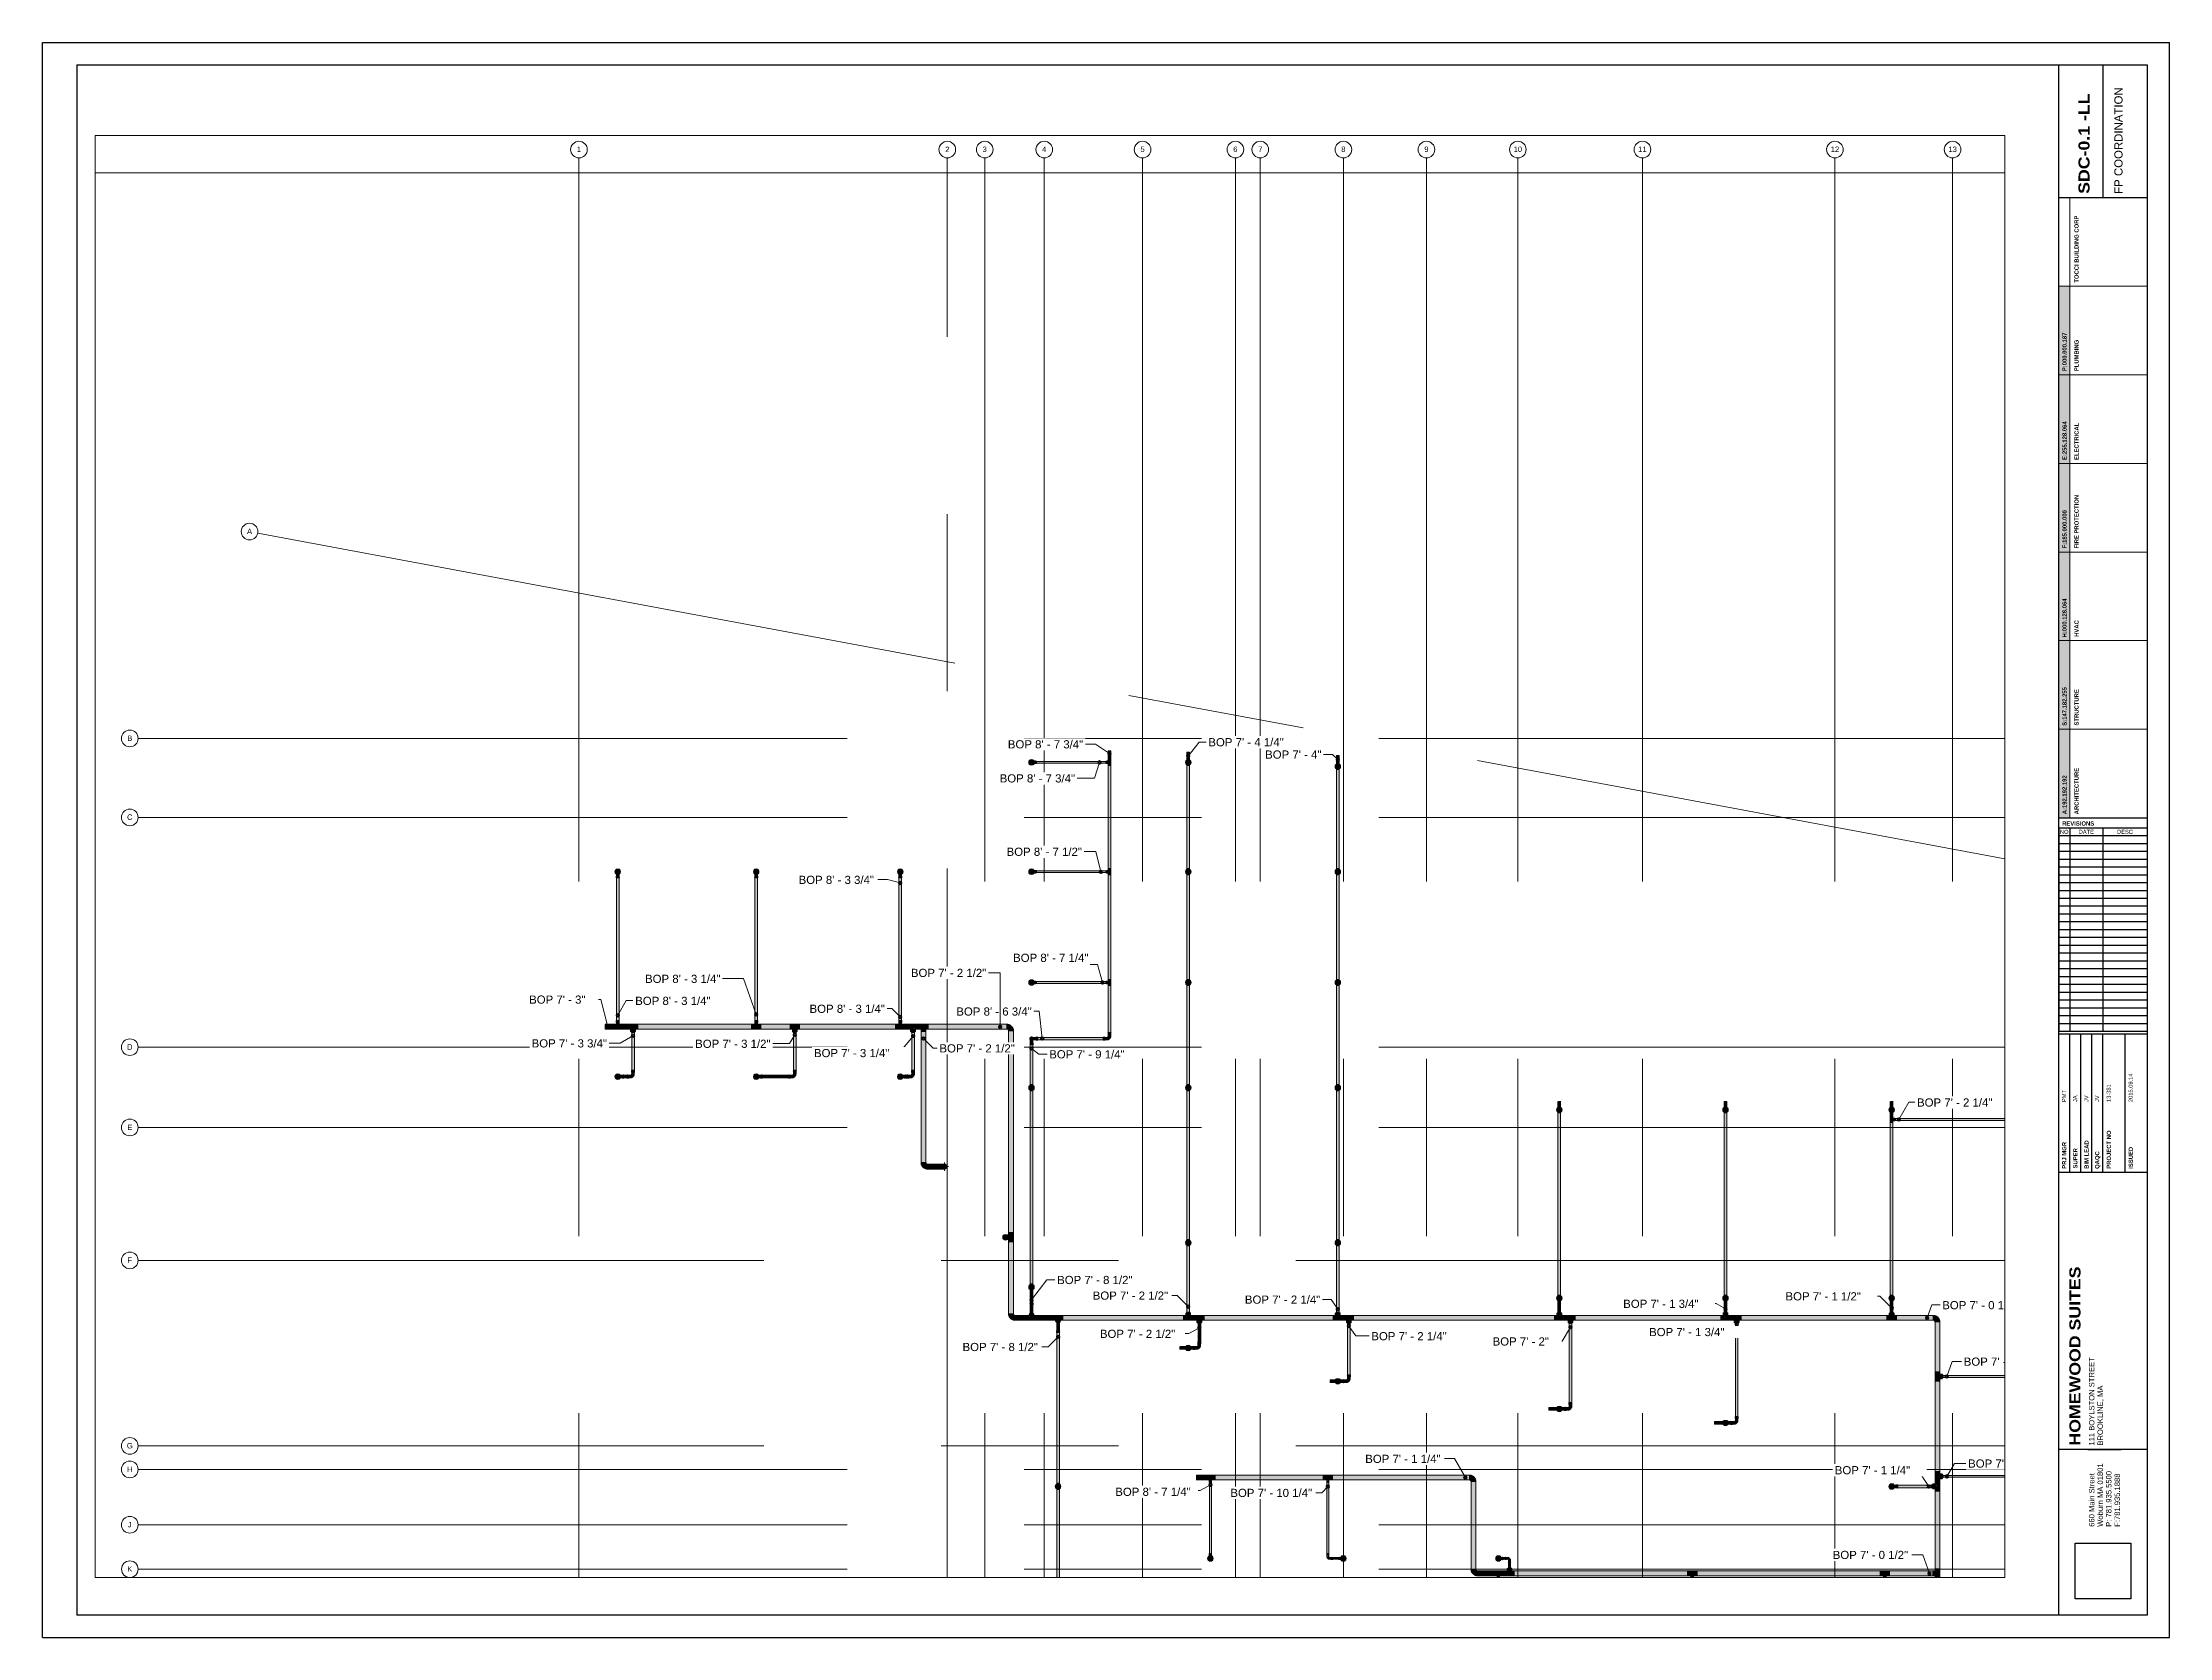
# Paper-space layout 'SDC - 0.0 - LL_A1' of a CAD drawing. Header units: inches. Extents: x -5.5 to 42.5, y -0.2 to 35.8.
# The model-space entities are those that its viewports show. They can reach past a viewport. Long polylines and large blocks are cut down to what shows.
import ezdxf

# ---------------------------------------------------------------- set-up
doc = ezdxf.new("R2010")
doc.units = ezdxf.units.IN
doc.header["$MEASUREMENT"] = 0
doc.linetypes.add('Grid Line', pattern=[0.875, 0.5, -0.125, 0.125, -0.125])
for name, color, linetype, lineweight in [('A-ANNO-NOTE', 250, 'Continuous', 9), ('G-ANNO-DIMS', 251, 'Continuous', 9), ('P-PIPE', 1, 'Continuous', 9), ('P-PIPE-CNTR', 1, 'Continuous', 9), ('S-GRID', 8, 'Continuous', 9), ('S-GRID-IDEN', 8, 'Continuous', 13)]:
    doc.layers.add(name, color=color, linetype=linetype, lineweight=lineweight)
doc.layers.add('VIEWPORT', color=7, linetype='Continuous', plot=False)
doc.layers.add('X - REF - ELEC', color=7, linetype='Continuous', true_color=0xff8040)
doc.styles.add('Arial', font='arial.ttf', dxfattribs={"height": 3.934132})
doc.styles.add('Arial Black', font='', dxfattribs={"height": 0.25})
doc.styles.add('Arial_1', font='arial.ttf', dxfattribs={"height": 5.901198})
doc.styles.add('Arial_2', font='arial.ttf', dxfattribs={"height": 0.092206})
doc.styles.add('Arial_B', font='arialbd.ttf', dxfattribs={"height": 0.095133})
doc.styles.get('Arial Black').set_extended_font_data('Arial Black')
picture_1 = doc.add_image_def('image1.jpg', size_in_pixel=(300, 300))

# ---------------------------------------------------------------- blocks, each defined once
blk = doc.blocks.new('Coordination Legend_36X48_2011 - Coordination Legend_36X48_2011-2112261-')
at = {"layer": 'A-ANNO-NOTE'}
for color, points in [(5, [(0, 10), (0, 12), (0.25, 12), (0.25, 10)]), (3, [(0, 4), (0, 6), (0.25, 6), (0.25, 4)]), (253, [(0, 2), (0.25, 2), (0.25, 0), (0, 0)])]:
    blk.add_hatch(color=color, dxfattribs=at).paths.add_polyline_path(points, flags=0)
at = {"layer": 'A-ANNO-NOTE', "true_color": 0xff8040, "transparency": 33554687}
blk.add_hatch(color=11, dxfattribs=at).paths.add_polyline_path([(0, 10), (0.25, 10), (0.25, 8), (0, 8)], flags=0)
at = {"layer": 'A-ANNO-NOTE', "true_color": 0xb90000}
blk.add_hatch(color=12, dxfattribs=at).paths.add_polyline_path([(0, 8), (0.25, 8), (0.25, 6), (0, 6)], flags=0)
at = {"layer": 'A-ANNO-NOTE', "true_color": 0x93b6ff}
blk.add_hatch(color=151, dxfattribs=at).paths.add_polyline_path([(0, 4), (0.25, 4), (0.25, 2), (0, 2)], flags=0)
at = {"layer": 'A-ANNO-NOTE'}
for p, q in [((0.25, 12), (0.25, 14)), ((0.25, 12), (0, 12)), ((0, 12), (0, 10)), ((0.25, 12), (2, 12)), ((0.25, 10), (0.25, 12)), ((0, 10), (0.25, 10)), ((0, 10), (0, 8)), ((0.25, 10), (0, 10)), ((0.25, 10), (2, 10)), ((0.25, 8), (0.25, 10)), ((0, 8), (0.25, 8)), ((0, 8), (0, 6)), ((0.25, 8), (0, 8)), ((0.25, 8), (2, 8)), ((0.25, 6), (0.25, 8)), ((0, 6), (0.25, 6)), ((0.25, 6), (0, 6)), ((0, 6), (0, 4)), ((0.25, 6), (2, 6)), ((0.25, 4), (0.25, 6)), ((0, 4), (0.25, 4)), ((0, 4), (0, 2)), ((0.25, 4), (0, 4)), ((0.25, 4), (2, 4)), ((0.25, 2), (0.25, 4)), ((0, 2), (0.25, 2)), ((0, 2), (0, 0)), ((0.25, 2), (0, 2)), ((0.25, 2), (2, 2)), ((0.25, 0), (0.25, 2)), ((0, 0), (0.25, 0))]:
    blk.add_line(p, q, dxfattribs=at)
at = {"layer": 'A-ANNO-NOTE', "char_height": 0.09513, "attachment_point": 1, "rotation": 90, "line_spacing_factor": 0.938532, "style": 'Arial_B'}
for s, insert, width in [('P:000.000.187', (0.085, 10.082), 1.008), ('E:255.128.064', (0.085, 8.078), 1.008), ('F:185.000.000', (0.085, 6.081), 1.00012), ('H:000.128.064', (0.085, 4.072), 1.017), ('S:147.182.255', (0.085, 2.079), 1.008), ('A:192.192.192', (0.085, 0.081), 1.01362)]:
    blk.add_mtext(s, dxfattribs=dict(at, insert=insert, width=width))
blk = doc.blocks.new('Elbow - Welded - Generic - Standard-1105716-LOWER PARKING')
at = {"layer": 'P-PIPE'}
for points in [[(-2367, 918.5), (-2365.2, 918.5), (-2365.5, 920), (-2366.1, 921.3), (-2367.2, 922.4), (-2368.5, 923), (-2370, 923.2), (-2370, 922.4), (-2370, 919.7), (-2369.4, 919.6), (-2368.9, 919.1), (-2368.7, 918.5), (-2367, 918.5)], [(-2365.8, 920.6), (-2366, 921), (-2366, 921.1), (-2365.9, 920.9)]]:
    blk.add_hatch(color=256, dxfattribs=at).paths.add_polyline_path(points, flags=0)
at = {"layer": 'P-PIPE', "flags": 128}
for points in [[(-2368.2, 922.9), (-2368.4, 923), (-2368.6, 923), (-2368.8, 923.1), (-2368.9, 923.1), (-2369.1, 923.2), (-2369.3, 923.2), (-2369.5, 923.2), (-2369.7, 923.2), (-2369.9, 923.2), (-2370, 923.2)], [(-2365.2, 918.5), (-2365.2, 918.7), (-2365.3, 918.9), (-2365.3, 919.1), (-2365.3, 919.3), (-2365.3, 919.4), (-2365.4, 919.6), (-2365.4, 919.8), (-2365.5, 920), (-2365.5, 920.2), (-2365.6, 920.3), (-2365.7, 920.5), (-2365.8, 920.7), (-2365.9, 920.9), (-2366, 921), (-2366.1, 921.2), (-2366.2, 921.3), (-2366.3, 921.5), (-2366.4, 921.6), (-2366.5, 921.8), (-2366.7, 921.9), (-2366.8, 922), (-2367, 922.2), (-2367.1, 922.3), (-2367.3, 922.4), (-2367.4, 922.5), (-2367.6, 922.6), (-2367.8, 922.7), (-2367.9, 922.8), (-2368.1, 922.8), (-2368.2, 922.9)], [(-2370, 919.7), (-2369.9, 919.7), (-2369.9, 919.7), (-2369.8, 919.7), (-2369.8, 919.7), (-2369.7, 919.7), (-2369.7, 919.7), (-2369.6, 919.7), (-2369.6, 919.7), (-2369.5, 919.7), (-2369.5, 919.7)], [(-2369.5, 919.7), (-2369.5, 919.6), (-2369.4, 919.6), (-2369.4, 919.6), (-2369.3, 919.6), (-2369.3, 919.5), (-2369.3, 919.5), (-2369.2, 919.5), (-2369.2, 919.4), (-2369.1, 919.4), (-2369.1, 919.4), (-2369.1, 919.3), (-2369, 919.3), (-2369, 919.3), (-2369, 919.2), (-2369, 919.2), (-2368.9, 919.1), (-2368.9, 919.1), (-2368.9, 919.1), (-2368.9, 919), (-2368.8, 919), (-2368.8, 918.9), (-2368.8, 918.9), (-2368.8, 918.8), (-2368.8, 918.8), (-2368.8, 918.7), (-2368.8, 918.7), (-2368.8, 918.6), (-2368.7, 918.6), (-2368.7, 918.5), (-2368.7, 918.5)]]:
    blk.add_lwpolyline(points, dxfattribs=at)
at = {"layer": 'P-PIPE'}
for centre, major_axis, ratio, start_param, end_param in [((-2370, 921.5), (0, 1.75), 0.002083, 5.759846, 6.020547), ((-2370, 921.5), (0, 1.75), 0.002083, 6.022208, 6.282346), ((-2370, 921.5), (0, 1.75), 0.002083, 5.497925, 5.758747), ((-2370, 921.5), (0, 1.75), 0.002083, 5.236067, 5.496948), ((-2370, 921.5), (0, 1.75), 0.002083, 4.974229, 5.235148), ((-2370, 921.5), (0, 1.75), 0.002083, 4.712399, 4.973349), ((-2370, 921.5), (0, 1.75), 0.002083, 4.45057, 4.71155), ((-2370, 921.5), (0, 1.75), 0.002083, 4.18874, 4.44975), ((-2370, 921.5), (0, 1.75), 0.002083, 3.926902, 4.187951), ((-2370, 921.5), (0, 1.75), 0.002083, 3.665044, 3.926151), ((-2370, 921.5), (0, 1.75), 0.002083, 3.403122, 3.664352), ((-2370, 921.5), (0, 1.75), 0.002083, 3.141593, 3.402553), ((-2367, 918.5), (1.75, 0), 0.000839, 3.405475, 3.664554), ((-2367, 918.5), (1.75, 0), 0.000839, 3.143676, 3.401381), ((-2367, 918.5), (1.75, 0), 0.000839, 3.667275, 6.283185)]:
    blk.add_ellipse(centre, major_axis=major_axis, ratio=ratio, start_param=start_param, end_param=end_param, dxfattribs=at)
blk = doc.blocks.new('Elbow - Welded - Generic - Standard-1106298-LOWER PARKING')
at = {"layer": 'P-PIPE'}
h = blk.add_hatch(color=256, dxfattribs=at)
h.paths.add_polyline_path([(-3036, 1128.7), (-3034.3, 1128.8), (-3034.5, 1130.2), (-3035.2, 1131.5), (-3036.2, 1132.6), (-3037.5, 1133.3), (-3039, 1133.5), (-3039, 1132.6), (-3039, 1130), (-3038.4, 1129.8), (-3037.9, 1129.4), (-3037.8, 1128.8), (-3036.7, 1128.7), (-3036, 1128.7)], flags=0)
h.paths.add_polyline_path([(-3039, 1131.3), (-3039, 1131.3), (-3038.6, 1131.4)], flags=0)
blk.add_hatch(color=256, dxfattribs=at).paths.add_polyline_path([(-3034.8, 1130.9), (-3035, 1131.3), (-3035.1, 1131.3), (-3035, 1131.1)], flags=0)
at = {"layer": 'P-PIPE', "flags": 128}
for points in [[(-3035.6, 1132.1), (-3035.8, 1132.2), (-3035.9, 1132.4), (-3036.1, 1132.5), (-3036.2, 1132.6), (-3036.4, 1132.7), (-3036.5, 1132.8), (-3036.7, 1132.9), (-3036.9, 1133), (-3037, 1133.1), (-3037.2, 1133.1), (-3037.4, 1133.2), (-3037.6, 1133.3), (-3037.7, 1133.3), (-3037.9, 1133.4), (-3038.1, 1133.4), (-3038.3, 1133.4), (-3038.5, 1133.5), (-3038.7, 1133.5), (-3038.9, 1133.5), (-3039, 1133.5)], [(-3039, 1130), (-3038.9, 1130), (-3038.9, 1130), (-3038.8, 1130), (-3038.8, 1130), (-3038.8, 1130), (-3038.7, 1130), (-3038.7, 1129.9), (-3038.6, 1129.9), (-3038.6, 1129.9), (-3038.5, 1129.9), (-3038.5, 1129.9), (-3038.4, 1129.9), (-3038.4, 1129.8), (-3038.3, 1129.8), (-3038.3, 1129.8), (-3038.3, 1129.7), (-3038.2, 1129.7), (-3038.2, 1129.7), (-3038.1, 1129.7), (-3038.1, 1129.6)], [(-3038.1, 1129.6), (-3038.1, 1129.6), (-3038, 1129.6), (-3038, 1129.5), (-3038, 1129.5), (-3038, 1129.4), (-3037.9, 1129.4), (-3037.9, 1129.3), (-3037.9, 1129.3), (-3037.9, 1129.3), (-3037.8, 1129.2), (-3037.8, 1129.2), (-3037.8, 1129.1), (-3037.8, 1129.1), (-3037.8, 1129), (-3037.8, 1129), (-3037.8, 1128.9), (-3037.8, 1128.9), (-3037.8, 1128.8), (-3037.8, 1128.8), (-3037.8, 1128.8)], [(-3034.3, 1128.8), (-3034.3, 1128.9), (-3034.3, 1129.1), (-3034.3, 1129.3), (-3034.3, 1129.5), (-3034.3, 1129.7), (-3034.4, 1129.9), (-3034.4, 1130.1), (-3034.5, 1130.2), (-3034.6, 1130.4), (-3034.6, 1130.6), (-3034.7, 1130.8), (-3034.8, 1130.9), (-3034.9, 1131.1), (-3035, 1131.3), (-3035.1, 1131.4), (-3035.2, 1131.6), (-3035.3, 1131.7), (-3035.4, 1131.9), (-3035.6, 1132), (-3035.6, 1132.1)]]:
    blk.add_lwpolyline(points, dxfattribs=at)
at = {"layer": 'P-PIPE'}
for centre, major_axis, ratio, start_param, end_param in [((-3039, 1131.7), (0, 1.75), 0.002082, 6.151234, 6.281093), ((-3039, 1131.7), (0, 1.75), 0.002082, 5.760227, 6.019294), ((-3039, 1131.7), (0, 1.75), 0.002082, 5.498128, 5.757495), ((-3039, 1131.7), (0, 1.75), 0.002082, 5.236184, 5.495695), ((-3039, 1131.7), (0, 1.75), 0.002082, 4.974289, 5.233896), ((-3039, 1131.7), (0, 1.75), 0.002082, 4.712412, 4.972096), ((-3039, 1131.7), (0, 1.75), 0.002082, 4.450542, 4.710297), ((-3039, 1131.7), (0, 1.75), 0.002082, 4.188665, 4.448498), ((-3039, 1131.7), (0, 1.75), 0.002082, 3.92677, 4.186698), ((-3039, 1131.7), (0, 1.75), 0.002082, 3.664824, 3.924899), ((-3039, 1131.7), (0, 1.75), 0.002082, 3.402721, 3.663099), ((-3039, 1131.7), (0, 1.75), 0.002082, 3.141593, 3.4013), ((-3036, 1128.8), (1.75, 0), 0.002092, 3.143674, 3.273539), ((-3036, 1128.8), (1.75, 0), 0.002092, 3.405474, 3.664554), ((-3036, 1128.8), (1.75, 0), 0.002092, 3.667273, 3.926652), ((-3036, 1128.8), (1.75, 0), 0.002092, 3.929072, 4.188595), ((-3036, 1128.8), (1.75, 0), 0.002092, 4.190872, 4.45049), ((-3036, 1128.8), (1.75, 0), 0.002092, 4.452671, 4.712366), ((-3036, 1128.8), (1.75, 0), 0.002092, 4.714471, 4.974236), ((-3036, 1128.8), (1.75, 0), 0.002092, 4.97627, 5.236112), ((-3036, 1128.8), (1.75, 0), 0.002092, 5.238069, 5.498007), ((-3036, 1128.8), (1.75, 0), 0.002092, 5.499869, 5.759952), ((-3036, 1128.8), (1.75, 0), 0.002092, 5.761668, 6.022054), ((-3036, 1128.8), (1.75, 0), 0.002092, 6.023468, 6.283185)]:
    blk.add_ellipse(centre, major_axis=major_axis, ratio=ratio, start_param=start_param, end_param=end_param, dxfattribs=at)
blk = doc.blocks.new('Victaulic-VicPress316-Elbow 90-45deg Style P568_P571 - Standard-V4-LOWER PARKING')
at = {"layer": 'P-PIPE'}
for points in [[(-2400, 798.5), (-2399.7, 798.6), (-2399.4, 798.7), (-2399.1, 798.9), (-2398.9, 799.3), (-2398.8, 799.5), (-2398.8, 799.7), (-2398.9, 799.7), (-2399.1, 799.1), (-2399.7, 798.7), (-2400.3, 798.7), (-2400.9, 799.1), (-2401.1, 799.7), (-2401.2, 799.7), (-2401.2, 799.5), (-2401.1, 799.3), (-2400.8, 798.9), (-2400.6, 798.7), (-2400.3, 798.6)], [(-2398.9, 799.7), (-2398.8, 799.7), (-2398.8, 800), (-2398.9, 800.2), (-2399.2, 800.6), (-2399.4, 800.8), (-2399.7, 800.9), (-2400, 801), (-2400.3, 800.9), (-2400.7, 800.8), (-2400.9, 800.6), (-2401.1, 800.2), (-2401.1, 799.7), (-2401.1, 799.7), (-2400.9, 800.4), (-2400.3, 800.7), (-2399.7, 800.7), (-2399.1, 800.4), (-2398.9, 799.7)], [(-2401.1, 799.7), (-2401, 799.7), (-2400.9, 800), (-2400.8, 800.3), (-2400.7, 800.4), (-2400.5, 800.6), (-2400.2, 800.7), (-2400, 800.7), (-2399.7, 800.6), (-2399.7, 800.6), (-2399.5, 800.6), (-2399.3, 800.4), (-2399.2, 800.2), (-2399.1, 800), (-2399.1, 799.7), (-2398.9, 799.7), (-2399.1, 800.4), (-2399.7, 800.7), (-2400.3, 800.7), (-2400.9, 800.4), (-2401, 800.1)], [(-2399.7, 798.7), (-2399.1, 799.1), (-2398.9, 799.7), (-2399.1, 799.7), (-2399.1, 799.5), (-2399.2, 799.3), (-2399.3, 799.1), (-2399.5, 798.9), (-2399.8, 798.8), (-2400, 798.8), (-2400.3, 798.8), (-2400.3, 798.9), (-2400.5, 798.9), (-2400.7, 799.1), (-2400.8, 799.3), (-2400.9, 799.5), (-2401, 799.7), (-2401.1, 799.7), (-2400.9, 799.1), (-2400.3, 798.7), (-2400, 798.7)], [(-2398.7, 799.7), (-2398, 799.7), (-2398, 800.7), (-2399.2, 800.7), (-2399.1, 800.6), (-2398.9, 800.2), (-2398.8, 800), (-2398.8, 799.7), (-2398.7, 799.7)], [(-2399.2, 798.8), (-2398, 798.8), (-2398, 799.7), (-2398.8, 799.7), (-2398.8, 799.5), (-2398.9, 799.2), (-2399.2, 798.9), (-2399.2, 798.8)], [(-2398, 799.7), (-2396.9, 799.7), (-2396.9, 800.1), (-2396.9, 800.3), (-2396.9, 800.5), (-2396.9, 800.6), (-2396.9, 800.6), (-2396.9, 800.7), (-2398, 800.7), (-2398, 799.9)], [(-2397.6, 798.8), (-2396.9, 798.8), (-2396.9, 798.9), (-2396.9, 798.9), (-2396.9, 799), (-2396.9, 799.1), (-2396.9, 799.2), (-2396.9, 799.3), (-2396.9, 799.5), (-2396.9, 799.7), (-2398, 799.7), (-2398, 798.8)], [(-2396.9, 799.7), (-2396.7, 799.7), (-2396.7, 800.7), (-2396.8, 800.8), (-2396.9, 800.7), (-2396.9, 800.6), (-2396.9, 800.6), (-2396.9, 800.3), (-2396.9, 800.2), (-2396.9, 800), (-2396.9, 799.7)], [(-2396.8, 798.7), (-2396.7, 798.7), (-2396.7, 799.7), (-2396.9, 799.7), (-2396.9, 799.5), (-2396.9, 799.1), (-2396.9, 799), (-2396.9, 798.9), (-2396.9, 798.8), (-2396.9, 798.7), (-2396.8, 798.7)], [(-2396.7, 799.7), (-2396.2, 799.7), (-2396.2, 800.7), (-2396.7, 800.7), (-2396.7, 800)], [(-2396.6, 798.7), (-2396.2, 798.7), (-2396.2, 799.7), (-2396.7, 799.7), (-2396.7, 798.7)], [(-2395.9, 799.7), (-2395.8, 799.7), (-2395.8, 800.8), (-2395.9, 800.9), (-2396, 801), (-2396, 800.9), (-2396.2, 800.7), (-2396.2, 799.7), (-2396, 799.7)], [(-2396, 798.5), (-2395.9, 798.6), (-2395.8, 798.7), (-2395.8, 799.7), (-2396.2, 799.7), (-2396.2, 798.7), (-2396, 798.6)], [(-2395.5, 799.7), (-2395.5, 799.7), (-2395.5, 800.7), (-2395.8, 800.7), (-2395.8, 799.7)], [(-2395.8, 798.7), (-2395.5, 798.7), (-2395.5, 799.7), (-2395.8, 799.7), (-2395.8, 798.9)]]:
    blk.add_hatch(color=256, dxfattribs=at).paths.add_polyline_path(points, flags=0)
for p, q in [((-2400, 800.7), (-2400, 800.7)), ((-2400, 800.7), (-2400, 800.7)), ((-2396.9, 800.7), (-2398, 800.7)), ((-2398, 798.8), (-2396.9, 798.8)), ((-2396.9, 800.3), (-2396.9, 800.3)), ((-2396.9, 799.2), (-2396.9, 799.2)), ((-2396.2, 800.8), (-2396.7, 800.8)), ((-2396.2, 800.7), (-2396.2, 799.7)), ((-2396.2, 799.7), (-2396.2, 798.7)), ((-2395.5, 800.8), (-2395.8, 800.8)), ((-2395.8, 800.7), (-2395.8, 799.7)), ((-2395.8, 799.7), (-2395.8, 798.7)), ((-2395.5, 799.7), (-2395.5, 800.7)), ((-2395.5, 798.7), (-2395.5, 799.7)), ((-2396.7, 798.7), (-2396.2, 798.7)), ((-2395.8, 798.7), (-2395.5, 798.7))]:
    blk.add_line(p, q, dxfattribs=at)
at = {"layer": 'P-PIPE', "flags": 128}
for points in [[(-2398.8, 799.7), (-2398.8, 799.8), (-2398.8, 799.8), (-2398.8, 799.9), (-2398.8, 799.9), (-2398.8, 800), (-2398.8, 800), (-2398.8, 800.1), (-2398.8, 800.1), (-2398.9, 800.2), (-2398.9, 800.2), (-2398.9, 800.3), (-2398.9, 800.3), (-2398.9, 800.4), (-2399, 800.4), (-2399, 800.4), (-2399, 800.5), (-2399, 800.5), (-2399.1, 800.5), (-2399.1, 800.6), (-2399.1, 800.6), (-2399.2, 800.7), (-2399.2, 800.7), (-2399.3, 800.7), (-2399.3, 800.7), (-2399.3, 800.8), (-2399.4, 800.8), (-2399.4, 800.8), (-2399.5, 800.8), (-2399.5, 800.9), (-2399.6, 800.9), (-2399.6, 800.9), (-2399.6, 800.9), (-2399.7, 800.9), (-2399.7, 800.9), (-2399.8, 800.9), (-2399.8, 801), (-2399.9, 801), (-2399.9, 801), (-2400, 801), (-2400, 801), (-2400.1, 801), (-2400.1, 801), (-2400.2, 801), (-2400.2, 800.9), (-2400.3, 800.9), (-2400.3, 800.9), (-2400.4, 800.9), (-2400.4, 800.9), (-2400.5, 800.9), (-2400.5, 800.9), (-2400.6, 800.8), (-2400.6, 800.8), (-2400.6, 800.8), (-2400.7, 800.8), (-2400.7, 800.7), (-2400.8, 800.7), (-2400.8, 800.7), (-2400.8, 800.6), (-2400.9, 800.6), (-2400.9, 800.6), (-2400.9, 800.5), (-2401, 800.5), (-2401, 800.5), (-2401, 800.4), (-2401, 800.4), (-2401.1, 800.3), (-2401.1, 800.3), (-2401.1, 800.2), (-2401.1, 800.2), (-2401.2, 800.2), (-2401.2, 800.1), (-2401.2, 800.1), (-2401.2, 800), (-2401.2, 800), (-2401.2, 799.9), (-2401.2, 799.9), (-2401.2, 799.8), (-2401.2, 799.8), (-2401.2, 799.7)], [(-2401.2, 799.7), (-2401.2, 799.7), (-2401.2, 799.6), (-2401.2, 799.6), (-2401.2, 799.5), (-2401.2, 799.5), (-2401.2, 799.5), (-2401.2, 799.4), (-2401.2, 799.4), (-2401.1, 799.3), (-2401.1, 799.3), (-2401.1, 799.2), (-2401.1, 799.2), (-2401.1, 799.1), (-2401, 799.1), (-2401, 799.1), (-2401, 799), (-2401, 799), (-2400.9, 798.9), (-2400.9, 798.9), (-2400.9, 798.9), (-2400.8, 798.8), (-2400.8, 798.8), (-2400.7, 798.8), (-2400.7, 798.7), (-2400.7, 798.7), (-2400.6, 798.7), (-2400.6, 798.7), (-2400.5, 798.6), (-2400.5, 798.6), (-2400.4, 798.6), (-2400.4, 798.6), (-2400.4, 798.6), (-2400.3, 798.6), (-2400.3, 798.5), (-2400.2, 798.5), (-2400.2, 798.5), (-2400.1, 798.5), (-2400.1, 798.5), (-2400, 798.5), (-2400, 798.5), (-2399.9, 798.5), (-2399.9, 798.5), (-2399.8, 798.5), (-2399.8, 798.5), (-2399.7, 798.6), (-2399.7, 798.6), (-2399.6, 798.6), (-2399.6, 798.6), (-2399.5, 798.6), (-2399.5, 798.6), (-2399.4, 798.7), (-2399.4, 798.7), (-2399.4, 798.7), (-2399.3, 798.7), (-2399.3, 798.8), (-2399.2, 798.8), (-2399.2, 798.8), (-2399.2, 798.8), (-2399.1, 798.9), (-2399.1, 798.9), (-2399.1, 799), (-2399, 799), (-2399, 799), (-2399, 799.1), (-2399, 799.1), (-2398.9, 799.2), (-2398.9, 799.2), (-2398.9, 799.2), (-2398.9, 799.3), (-2398.8, 799.3), (-2398.8, 799.4), (-2398.8, 799.4), (-2398.8, 799.5), (-2398.8, 799.5), (-2398.8, 799.6), (-2398.8, 799.6), (-2398.8, 799.7), (-2398.8, 799.7), (-2398.8, 799.7)], [(-2400, 798.8), (-2400, 798.8), (-2400, 798.8)], [(-2399.2, 800.7), (-2399.2, 800.7), (-2399.1, 800.7), (-2399.1, 800.7), (-2399, 800.7), (-2398.9, 800.7), (-2398.9, 800.7), (-2398.8, 800.7), (-2398.7, 800.7), (-2398.6, 800.7), (-2398.6, 800.7), (-2398.5, 800.7), (-2398.4, 800.7), (-2398.3, 800.7), (-2398.2, 800.7), (-2398.2, 800.7), (-2398.1, 800.7), (-2398, 800.7), (-2398, 800.7)], [(-2398, 798.8), (-2398.1, 798.8), (-2398.1, 798.8), (-2398.2, 798.8), (-2398.3, 798.8), (-2398.4, 798.8), (-2398.5, 798.8), (-2398.5, 798.8), (-2398.6, 798.8), (-2398.7, 798.8), (-2398.8, 798.8), (-2398.8, 798.8), (-2398.9, 798.8), (-2399, 798.8), (-2399.1, 798.8), (-2399.1, 798.8), (-2399.2, 798.8), (-2399.2, 798.8)], [(-2396.9, 800.7), (-2396.9, 800.7), (-2396.9, 800.7), (-2396.9, 800.7), (-2396.9, 800.7), (-2396.9, 800.7), (-2396.9, 800.7), (-2396.9, 800.7), (-2396.9, 800.8), (-2396.9, 800.8), (-2396.8, 800.8), (-2396.8, 800.8), (-2396.8, 800.8), (-2396.8, 800.8), (-2396.8, 800.8), (-2396.8, 800.8), (-2396.8, 800.8), (-2396.8, 800.8), (-2396.8, 800.8), (-2396.8, 800.8), (-2396.7, 800.8), (-2396.7, 800.8), (-2396.7, 800.8), (-2396.7, 800.8), (-2396.7, 800.8)], [(-2396.7, 798.7), (-2396.7, 798.7), (-2396.7, 798.7), (-2396.7, 798.7), (-2396.8, 798.7), (-2396.8, 798.7), (-2396.8, 798.7), (-2396.8, 798.7), (-2396.8, 798.7), (-2396.8, 798.7), (-2396.8, 798.7), (-2396.8, 798.7), (-2396.8, 798.7), (-2396.8, 798.7), (-2396.9, 798.7), (-2396.9, 798.7), (-2396.9, 798.7), (-2396.9, 798.7), (-2396.9, 798.8), (-2396.9, 798.8), (-2396.9, 798.8), (-2396.9, 798.8), (-2396.9, 798.8), (-2396.9, 798.8), (-2396.9, 798.8)], [(-2396.2, 800.8), (-2396.2, 800.8), (-2396.2, 800.8), (-2396.2, 800.8), (-2396.2, 800.8), (-2396.2, 800.8), (-2396.2, 800.8), (-2396.1, 800.8), (-2396.1, 800.9), (-2396.1, 800.9), (-2396.1, 800.9), (-2396.1, 800.9), (-2396.1, 800.9), (-2396.1, 800.9), (-2396.1, 800.9), (-2396.1, 800.9), (-2396.1, 800.9), (-2396.1, 800.9), (-2396.1, 800.9), (-2396.1, 800.9), (-2396.1, 800.9), (-2396.1, 800.9), (-2396.1, 800.9), (-2396.1, 800.9), (-2396.1, 800.9), (-2396.1, 800.9), (-2396.1, 800.9), (-2396.1, 800.9), (-2396.1, 800.9), (-2396.1, 801), (-2396, 801), (-2396, 801), (-2396, 801), (-2396, 801), (-2396, 801), (-2396, 801), (-2396, 801), (-2396, 801), (-2396, 801), (-2396, 801), (-2396, 801), (-2396, 801), (-2396, 801), (-2396, 801), (-2396, 801), (-2396, 801), (-2395.9, 801), (-2395.9, 801), (-2395.9, 801), (-2395.9, 801), (-2395.9, 801), (-2395.9, 800.9), (-2395.9, 800.9), (-2395.9, 800.9), (-2395.9, 800.9), (-2395.9, 800.9), (-2395.9, 800.9), (-2395.9, 800.9), (-2395.9, 800.9), (-2395.9, 800.9), (-2395.9, 800.9), (-2395.9, 800.9), (-2395.9, 800.9), (-2395.9, 800.9), (-2395.9, 800.9), (-2395.8, 800.9), (-2395.8, 800.9), (-2395.8, 800.9), (-2395.8, 800.9), (-2395.8, 800.9), (-2395.8, 800.9), (-2395.8, 800.9), (-2395.8, 800.8), (-2395.8, 800.8), (-2395.8, 800.8), (-2395.8, 800.8), (-2395.8, 800.8), (-2395.8, 800.8), (-2395.8, 800.8), (-2395.8, 800.8)], [(-2396.2, 800.7), (-2396.2, 800.8), (-2396.2, 800.8), (-2396.2, 800.8), (-2396.2, 800.8), (-2396.2, 800.8), (-2396.2, 800.8), (-2396.2, 800.8), (-2396.2, 800.8), (-2396.2, 800.8)], [(-2396.2, 800.8), (-2396.2, 800.8), (-2396.2, 800.8), (-2396.2, 800.8), (-2396.2, 800.8), (-2396.2, 800.8), (-2396.2, 800.8), (-2396.2, 800.8), (-2396.2, 800.7), (-2396.2, 800.7), (-2396.2, 800.7), (-2396.2, 800.7), (-2396.2, 800.7), (-2396.2, 800.7), (-2396.2, 800.6), (-2396.2, 800.6), (-2396.2, 800.6), (-2396.2, 800.6), (-2396.2, 800.5), (-2396.2, 800.5), (-2396.2, 800.5), (-2396.2, 800.4), (-2396.2, 800.4), (-2396.2, 800.4), (-2396.2, 800.4), (-2396.2, 800.3), (-2396.2, 800.3), (-2396.2, 800.2), (-2396.2, 800.2), (-2396.2, 800.2), (-2396.2, 800.1), (-2396.2, 800.1), (-2396.2, 800), (-2396.2, 800), (-2396.2, 800), (-2396.2, 799.9), (-2396.2, 799.9), (-2396.2, 799.8), (-2396.2, 799.8), (-2396.2, 799.8), (-2396.2, 799.7)], [(-2396.2, 799.7), (-2396.2, 799.7), (-2396.2, 799.7), (-2396.2, 799.6), (-2396.2, 799.6), (-2396.2, 799.5), (-2396.2, 799.5), (-2396.2, 799.5), (-2396.2, 799.4), (-2396.2, 799.4), (-2396.2, 799.3), (-2396.2, 799.3), (-2396.2, 799.3), (-2396.2, 799.2), (-2396.2, 799.2), (-2396.2, 799.1), (-2396.2, 799.1), (-2396.2, 799.1), (-2396.2, 799), (-2396.2, 799), (-2396.2, 799), (-2396.2, 799), (-2396.2, 798.9), (-2396.2, 798.9), (-2396.2, 798.9), (-2396.2, 798.9), (-2396.2, 798.8), (-2396.2, 798.8), (-2396.2, 798.8), (-2396.2, 798.8), (-2396.2, 798.8), (-2396.2, 798.7), (-2396.2, 798.7), (-2396.2, 798.7), (-2396.2, 798.7), (-2396.2, 798.7), (-2396.2, 798.7), (-2396.2, 798.7), (-2396.2, 798.7), (-2396.2, 798.7), (-2396.2, 798.7)], [(-2396.2, 798.7), (-2396.2, 798.7), (-2396.2, 798.7), (-2396.2, 798.7), (-2396.2, 798.7), (-2396.2, 798.7), (-2396.2, 798.7), (-2396.2, 798.7), (-2396.2, 798.7)], [(-2395.8, 799.7), (-2395.8, 799.8), (-2395.8, 799.8), (-2395.8, 799.9), (-2395.8, 799.9), (-2395.8, 800), (-2395.8, 800), (-2395.8, 800), (-2395.8, 800.1), (-2395.8, 800.1), (-2395.8, 800.2), (-2395.8, 800.2), (-2395.8, 800.2), (-2395.8, 800.3), (-2395.8, 800.3), (-2395.8, 800.3), (-2395.8, 800.4), (-2395.8, 800.4), (-2395.8, 800.4), (-2395.8, 800.5), (-2395.8, 800.5), (-2395.8, 800.5), (-2395.8, 800.6), (-2395.8, 800.6), (-2395.8, 800.6), (-2395.8, 800.6), (-2395.8, 800.7), (-2395.8, 800.7), (-2395.8, 800.7), (-2395.8, 800.7), (-2395.8, 800.7), (-2395.8, 800.7), (-2395.8, 800.8), (-2395.8, 800.8), (-2395.8, 800.8), (-2395.8, 800.8), (-2395.8, 800.8), (-2395.8, 800.8), (-2395.8, 800.8), (-2395.8, 800.8), (-2395.8, 800.8)], [(-2395.8, 800.8), (-2395.8, 800.8), (-2395.8, 800.8), (-2395.8, 800.8), (-2395.8, 800.8), (-2395.8, 800.8), (-2395.8, 800.8), (-2395.8, 800.8), (-2395.8, 800.7)], [(-2395.8, 798.7), (-2395.8, 798.7), (-2395.8, 798.7), (-2395.8, 798.7), (-2395.8, 798.7), (-2395.8, 798.7), (-2395.8, 798.7), (-2395.8, 798.7), (-2395.8, 798.7), (-2395.8, 798.8), (-2395.8, 798.8), (-2395.8, 798.8), (-2395.8, 798.8), (-2395.8, 798.8), (-2395.8, 798.8), (-2395.8, 798.9), (-2395.8, 798.9), (-2395.8, 798.9), (-2395.8, 798.9), (-2395.8, 799), (-2395.8, 799), (-2395.8, 799), (-2395.8, 799.1), (-2395.8, 799.1), (-2395.8, 799.1), (-2395.8, 799.2), (-2395.8, 799.2), (-2395.8, 799.2), (-2395.8, 799.3), (-2395.8, 799.3), (-2395.8, 799.4), (-2395.8, 799.4), (-2395.8, 799.4), (-2395.8, 799.5), (-2395.8, 799.5), (-2395.8, 799.6), (-2395.8, 799.6), (-2395.8, 799.6), (-2395.8, 799.7), (-2395.8, 799.7), (-2395.8, 799.7)], [(-2395.8, 798.7), (-2395.8, 798.7), (-2395.8, 798.7), (-2395.8, 798.7), (-2395.8, 798.7), (-2395.8, 798.7), (-2395.8, 798.7), (-2395.8, 798.7), (-2395.8, 798.7), (-2395.8, 798.7)], [(-2395.8, 798.7), (-2395.8, 798.7), (-2395.8, 798.7), (-2395.8, 798.7), (-2395.8, 798.7), (-2395.8, 798.7), (-2395.8, 798.6), (-2395.8, 798.6), (-2395.8, 798.6), (-2395.8, 798.6), (-2395.8, 798.6), (-2395.8, 798.6), (-2395.8, 798.6), (-2395.8, 798.6), (-2395.9, 798.6), (-2395.9, 798.6), (-2395.9, 798.6), (-2395.9, 798.6), (-2395.9, 798.6), (-2395.9, 798.6), (-2395.9, 798.6), (-2395.9, 798.6), (-2395.9, 798.6), (-2395.9, 798.6), (-2395.9, 798.5), (-2395.9, 798.5), (-2395.9, 798.5), (-2395.9, 798.5), (-2395.9, 798.5), (-2395.9, 798.5), (-2395.9, 798.5), (-2395.9, 798.5), (-2395.9, 798.5), (-2395.9, 798.5), (-2396, 798.5), (-2396, 798.5), (-2396, 798.5), (-2396, 798.5), (-2396, 798.5), (-2396, 798.5), (-2396, 798.5), (-2396, 798.5), (-2396, 798.5), (-2396, 798.5), (-2396, 798.5), (-2396, 798.5), (-2396, 798.5), (-2396, 798.5), (-2396, 798.5), (-2396.1, 798.5), (-2396.1, 798.5), (-2396.1, 798.5), (-2396.1, 798.5), (-2396.1, 798.5), (-2396.1, 798.5), (-2396.1, 798.6), (-2396.1, 798.6), (-2396.1, 798.6), (-2396.1, 798.6), (-2396.1, 798.6), (-2396.1, 798.6), (-2396.1, 798.6), (-2396.1, 798.6), (-2396.1, 798.6), (-2396.1, 798.6), (-2396.1, 798.6), (-2396.1, 798.6), (-2396.1, 798.6), (-2396.1, 798.6), (-2396.1, 798.6), (-2396.1, 798.6), (-2396.1, 798.6), (-2396.1, 798.6), (-2396.2, 798.6), (-2396.2, 798.7), (-2396.2, 798.7), (-2396.2, 798.7), (-2396.2, 798.7), (-2396.2, 798.7), (-2396.2, 798.7)]]:
    blk.add_lwpolyline(points, dxfattribs=at)
at = {"layer": 'P-PIPE'}
for radius, start, end in [(1.06, 0, 180), (1.06, 180, 0), (0.95, 142.3155, 145.4333), (0.95, 214.5671, 217.6841), (0.95, 108, 109.3659), (0.95, 250.6349, 252), (0.95, 70.6341, 72), (0.95, 288, 289.3651), (0.95, 34.5667, 37.6845), (0.95, 322.3159, 325.4329)]:
    blk.add_arc((-2400, 799.7), radius, start, end, dxfattribs=at)
blk = doc.blocks.new('Victaulic-VicPress316-Elbow 90-45deg Style P568_P571 - Standard-1107606-LOWER PARKING')
at = {"layer": 'P-PIPE'}
h = blk.add_hatch(color=256, dxfattribs=at)
h.paths.add_polyline_path([(-2516.1, 844.5), (-2516.1, 845.3), (-2516.5, 845.3), (-2516.5, 844.5)], flags=0)
h.paths.add_polyline_path([(-2516.1, 845.3), (-2516.1, 846.7), (-2516.5, 846.7), (-2516.5, 845.3)], flags=0)
for points in [[(-2516, 844.4), (-2515.8, 844.5), (-2515.8, 845.9), (-2515.8, 846.7), (-2515.8, 846.7), (-2515.9, 846.8), (-2516, 846.8), (-2516.1, 846.7), (-2516.1, 845.3), (-2516.1, 844.5), (-2516.1, 844.5), (-2516, 844.4)], [(-2515.8, 844.5), (-2515.2, 844.5), (-2515.2, 845.9), (-2515.2, 846.7), (-2515.8, 846.7), (-2515.8, 845.3), (-2515.8, 844.5)], [(-2515.2, 844.5), (-2515.1, 844.6), (-2515, 844.7), (-2515, 844.7), (-2515, 844.9), (-2515, 845), (-2515, 845.3), (-2515, 845.3), (-2515, 845.4), (-2515, 845.7), (-2515, 846), (-2515, 846.1), (-2515, 846.4), (-2515, 846.5), (-2515, 846.6), (-2515.1, 846.6), (-2515.1, 846.6), (-2515.2, 846.7), (-2515.2, 845.3), (-2515.2, 844.6)], [(-2514, 845.6), (-2514, 846.6), (-2515, 846.5), (-2515, 846.5), (-2515, 846.3), (-2515, 846.3), (-2515, 846), (-2515, 845.9), (-2515, 845.8), (-2515, 845.6), (-2514, 845.6)], [(-2514, 844.7), (-2514, 845), (-2514, 845.6), (-2515, 845.6), (-2515, 845.3), (-2515, 845.1), (-2515, 845.1), (-2515, 844.9), (-2515, 844.8), (-2515, 844.7), (-2515, 844.7), (-2514.5, 844.7)], [(-2514, 845.6), (-2513.2, 845.8), (-2512.5, 846.2), (-2512.1, 846.9), (-2511.9, 847.6), (-2512.9, 847.6), (-2513.1, 847.1), (-2513.4, 846.7), (-2514, 846.5), (-2514, 845.8)], [(-2514, 844.7), (-2513.7, 844.7), (-2513.2, 844.8), (-2512.8, 844.9), (-2512.5, 845.1), (-2511.9, 845.5), (-2511.9, 845.5), (-2511.6, 846), (-2511.4, 846.2), (-2511.2, 846.5), (-2511.1, 847), (-2511, 847.6), (-2511.9, 847.6), (-2512.1, 846.9), (-2512.5, 846.2), (-2513.2, 845.8), (-2514, 845.6), (-2514, 844.7)], [(-2513, 849.4), (-2511.6, 849.5), (-2510.9, 849.5), (-2510.8, 849.5), (-2510.7, 849.6), (-2510.7, 849.6), (-2510.9, 849.8), (-2512.3, 849.8), (-2513, 849.8), (-2513.1, 849.7), (-2513.1, 849.6), (-2513.2, 849.6), (-2513.1, 849.5)], [(-2511, 848.7), (-2511, 848.7), (-2511, 848.7), (-2510.9, 848.8), (-2510.9, 848.9), (-2512.3, 848.9), (-2513, 848.9), (-2512.9, 848.7), (-2512.9, 848.7), (-2512.9, 848.7), (-2512.7, 848.7), (-2512.6, 848.7), (-2512.3, 848.7), (-2512.2, 848.7), (-2512.1, 848.7), (-2511.9, 848.7), (-2511.6, 848.7), (-2511.5, 848.7), (-2511.2, 848.7), (-2511.1, 848.7), (-2511, 848.7)], [(-2512.9, 847.6), (-2512.6, 847.6), (-2511.9, 847.6), (-2512, 848.7), (-2512.3, 848.7), (-2512.4, 848.7), (-2512.5, 848.7), (-2512.6, 848.7), (-2512.7, 848.7), (-2512.9, 848.7), (-2512.9, 848.7), (-2512.9, 847.6)], [(-2511, 847.6), (-2511, 848.7), (-2511.1, 848.7), (-2511.2, 848.7), (-2511.3, 848.7), (-2511.6, 848.7), (-2511.7, 848.7), (-2511.8, 848.7), (-2511.9, 848.7), (-2511.9, 847.6), (-2511, 847.6)], [(-2510.8, 849.7), (-2510.8, 849.7), (-2510.9, 849.8), (-2510.8, 849.7)], [(-2515.9, 844.5), (-2515.8, 844.5), (-2515.8, 844.5), (-2515.9, 844.5)], [(-2513.7, 844.7), (-2513.2, 844.8), (-2513.3, 844.8), (-2513.7, 844.7)]]:
    blk.add_hatch(color=256, dxfattribs=at).paths.add_polyline_path(points, flags=0)
h = blk.add_hatch(color=256, dxfattribs=at)
h.paths.add_polyline_path([(-2510.9, 849.8), (-2510.9, 850.2), (-2511.6, 850.2), (-2511.6, 849.8), (-2511, 849.8)], flags=0)
h.paths.add_polyline_path([(-2511.9, 849.8), (-2511.6, 849.8), (-2511.6, 850.2), (-2511.9, 850.2), (-2511.9, 850)], flags=0)
h.paths.add_polyline_path([(-2513, 849.8), (-2511.9, 849.8), (-2511.9, 850.2), (-2513, 850.2), (-2513, 849.8)], flags=0)
h = blk.add_hatch(color=256, dxfattribs=at)
h.paths.add_polyline_path([(-2510.9, 848.9), (-2510.9, 849.4), (-2511.9, 849.5), (-2511.9, 848.9), (-2510.9, 848.9)], flags=0)
h.paths.add_polyline_path([(-2513, 848.9), (-2511.9, 848.9), (-2511.9, 849.5), (-2513, 849.4), (-2513, 848.9)], flags=0)
for p, q in [((-2516.1, 846.7), (-2516.5, 846.7)), ((-2515.2, 846.7), (-2515.8, 846.7)), ((-2515.2, 846.7), (-2515, 846.6)), ((-2514, 846.6), (-2515.1, 846.6)), ((-2513, 850.2), (-2513, 849.8)), ((-2513, 849.4), (-2513, 848.9)), ((-2513, 848.9), (-2512.9, 848.7)), ((-2512.9, 848.7), (-2512.9, 847.6)), ((-2510.9, 848.9), (-2511, 848.7)), ((-2511, 848.7), (-2511, 848.7)), ((-2511, 847.6), (-2511, 848.7)), ((-2510.9, 849.8), (-2510.9, 850.2)), ((-2510.9, 848.9), (-2510.9, 849.4)), ((-2516.5, 844.5), (-2516.1, 844.5)), ((-2515.8, 844.5), (-2515.2, 844.5)), ((-2515.2, 844.5), (-2515, 844.6)), ((-2515.1, 844.7), (-2514, 844.7)), ((-2515, 844.6), (-2515, 844.7))]:
    blk.add_line(p, q, dxfattribs=at)
at = {"layer": 'P-PIPE', "flags": 128}
for points in [[(-2515.8, 844.4), (-2515.8, 844.5), (-2515.8, 844.5), (-2515.8, 844.5), (-2515.8, 844.6), (-2515.8, 844.6), (-2515.8, 844.6), (-2515.8, 844.6), (-2515.8, 844.6), (-2515.8, 844.6), (-2515.8, 844.6), (-2515.8, 844.6), (-2515.8, 844.7), (-2515.8, 844.7), (-2515.8, 844.7), (-2515.8, 844.7), (-2515.8, 844.8), (-2515.8, 844.8), (-2515.8, 844.8), (-2515.8, 844.8), (-2515.8, 844.9), (-2515.8, 844.9), (-2515.8, 844.9), (-2515.8, 845), (-2515.8, 845), (-2515.8, 845), (-2515.8, 845.1), (-2515.8, 845.1), (-2515.8, 845.1), (-2515.8, 845.2), (-2515.8, 845.2), (-2515.8, 845.3), (-2515.8, 845.3), (-2515.8, 845.3), (-2515.8, 845.4), (-2515.8, 845.4), (-2515.8, 845.5), (-2515.8, 845.5), (-2515.8, 845.6), (-2515.8, 845.6), (-2515.8, 845.6), (-2515.8, 845.7), (-2515.8, 845.7), (-2515.8, 845.8), (-2515.8, 845.8), (-2515.8, 845.8), (-2515.8, 845.9), (-2515.8, 845.9), (-2515.8, 846), (-2515.8, 846), (-2515.8, 846), (-2515.8, 846.1), (-2515.8, 846.1), (-2515.8, 846.2), (-2515.8, 846.2), (-2515.8, 846.2), (-2515.8, 846.3), (-2515.8, 846.3), (-2515.8, 846.3), (-2515.8, 846.4), (-2515.8, 846.4), (-2515.8, 846.4), (-2515.8, 846.4), (-2515.8, 846.5), (-2515.8, 846.5), (-2515.8, 846.5), (-2515.8, 846.5), (-2515.8, 846.6), (-2515.8, 846.6), (-2515.8, 846.6), (-2515.8, 846.6), (-2515.8, 846.6), (-2515.8, 846.6), (-2515.8, 846.6), (-2515.8, 846.6), (-2515.8, 846.7), (-2515.8, 846.7), (-2515.8, 846.7), (-2515.8, 846.7), (-2516.1, 846.8)], [(-2516.1, 846.6), (-2516.1, 846.6), (-2516.1, 846.6), (-2516.1, 846.7), (-2516.1, 846.7), (-2516.1, 846.7), (-2516.1, 846.7), (-2516.1, 846.8)], [(-2513.2, 846.9), (-2513.2, 846.8), (-2513.3, 846.8), (-2513.3, 846.8), (-2513.3, 846.8), (-2513.4, 846.7), (-2513.4, 846.7), (-2513.4, 846.7), (-2513.5, 846.7), (-2513.5, 846.6), (-2513.6, 846.6), (-2513.6, 846.6), (-2513.6, 846.6), (-2513.7, 846.6), (-2513.7, 846.6), (-2513.8, 846.6), (-2513.8, 846.6), (-2513.8, 846.6), (-2513.9, 846.6), (-2513.9, 846.6), (-2514, 846.6)], [(-2514, 844.7), (-2513.8, 844.7), (-2513.7, 844.7), (-2513.6, 844.7), (-2513.5, 844.7), (-2513.4, 844.7), (-2513.3, 844.7), (-2513.1, 844.8), (-2513, 844.8), (-2512.9, 844.8), (-2512.8, 844.9), (-2512.7, 844.9), (-2512.6, 845), (-2512.5, 845), (-2512.4, 845.1), (-2512.3, 845.2), (-2512.2, 845.2), (-2512.1, 845.3), (-2512, 845.4), (-2511.9, 845.5), (-2511.9, 845.5)], [(-2512.9, 847.6), (-2512.9, 847.6), (-2512.9, 847.5), (-2512.9, 847.5), (-2512.9, 847.4), (-2512.9, 847.4), (-2512.9, 847.4), (-2512.9, 847.3), (-2512.9, 847.3), (-2513, 847.2), (-2513, 847.2), (-2513, 847.2), (-2513, 847.1), (-2513, 847.1), (-2513.1, 847.1), (-2513.1, 847), (-2513.1, 847), (-2513.1, 846.9), (-2513.2, 846.9), (-2513.2, 846.9), (-2513.2, 846.9)], [(-2510.8, 849.5), (-2510.9, 849.8), (-2510.9, 849.8), (-2510.9, 849.8), (-2510.9, 849.8), (-2510.9, 849.8), (-2510.9, 849.8), (-2510.9, 849.8), (-2510.9, 849.8), (-2511, 849.8), (-2511, 849.8), (-2511, 849.8), (-2511, 849.8), (-2511, 849.8), (-2511, 849.8), (-2511.1, 849.8), (-2511.1, 849.8), (-2511.1, 849.8), (-2511.1, 849.8), (-2511.2, 849.8), (-2511.2, 849.8), (-2511.2, 849.8), (-2511.3, 849.8), (-2511.3, 849.8), (-2511.3, 849.8), (-2511.4, 849.8), (-2511.4, 849.8), (-2511.4, 849.8), (-2511.5, 849.8), (-2511.5, 849.8), (-2511.6, 849.8), (-2511.6, 849.8), (-2511.6, 849.8), (-2511.7, 849.8), (-2511.7, 849.8), (-2511.8, 849.8), (-2511.8, 849.8), (-2511.8, 849.8), (-2511.9, 849.8), (-2511.9, 849.8), (-2512, 849.8), (-2512, 849.8), (-2512.1, 849.8), (-2512.1, 849.8), (-2512.1, 849.8), (-2512.2, 849.8), (-2512.2, 849.8), (-2512.3, 849.8), (-2512.3, 849.8), (-2512.3, 849.8), (-2512.4, 849.8), (-2512.4, 849.8), (-2512.5, 849.8), (-2512.5, 849.8), (-2512.5, 849.8), (-2512.6, 849.8), (-2512.6, 849.8), (-2512.6, 849.8), (-2512.7, 849.8), (-2512.7, 849.8), (-2512.7, 849.8), (-2512.8, 849.8), (-2512.8, 849.8), (-2512.8, 849.8), (-2512.8, 849.8), (-2512.9, 849.8), (-2512.9, 849.8), (-2512.9, 849.8), (-2512.9, 849.8), (-2512.9, 849.8), (-2512.9, 849.8), (-2513, 849.8), (-2513, 849.8), (-2513, 849.8), (-2513, 849.8), (-2513, 849.8), (-2513, 849.8), (-2513, 849.8), (-2513, 849.8), (-2513.1, 849.7)], [(-2513.1, 849.7), (-2513, 849.4), (-2513, 849.4), (-2513, 849.4), (-2513, 849.4), (-2513, 849.4), (-2513, 849.4), (-2513, 849.4)], [(-2511.9, 845.5), (-2511.8, 845.6), (-2511.7, 845.7), (-2511.6, 845.8), (-2511.6, 845.9), (-2511.5, 846), (-2511.4, 846.1), (-2511.4, 846.2), (-2511.3, 846.3), (-2511.3, 846.4), (-2511.2, 846.5), (-2511.2, 846.6), (-2511.1, 846.7), (-2511.1, 846.8), (-2511.1, 847), (-2511, 847.1), (-2511, 847.2), (-2511, 847.3), (-2511, 847.4), (-2511, 847.5), (-2511, 847.6)], [(-2510.9, 849.4), (-2510.9, 849.4), (-2510.9, 849.4), (-2510.9, 849.4), (-2510.9, 849.4), (-2510.9, 849.4), (-2510.9, 849.5), (-2510.8, 849.5)], [(-2515.8, 844.4), (-2516.1, 844.5), (-2516.1, 844.5), (-2516.1, 844.5), (-2516.1, 844.6), (-2516.1, 844.6), (-2516.1, 844.6), (-2516.1, 844.6)]]:
    blk.add_lwpolyline(points, dxfattribs=at)
at = {"layer": 'P-PIPE'}
for centre, major_axis, ratio, start_param, end_param in [((-2516.5, 845.6), (0, 1.06), 0.004178, 3.145759, 6.283185), ((-2516.5, 845.6), (0, 1.06), 0.004178, 0.004167, 0.338476), ((-2516.1, 845.6), (0, 1.06), 0.004178, 3.145759, 6.283185), ((-2515.8, 845.6), (0, 1.06), 0.004178, 3.145759, 6.283185), ((-2515, 845.6), (0, 0.95), 0.004178, 5.632184, 5.659033), ((-2515, 845.6), (0, 0.95), 0.004178, 5.030715, 5.051448), ((-2515, 845.6), (0, 0.95), 0.004178, 4.381663, 4.402396), ((-2515, 845.6), (0, 0.95), 0.004178, 3.774078, 3.800927), ((-2511.9, 850.2), (1.06, 0), 0.004167, 0, 3.137415), ((-2511.9, 849.8), (1.06, 0), 0.004167, 0, 3.137415), ((-2511.9, 849.4), (1.06, 0), 0.004167, 0, 3.137415), ((-2511.9, 848.7), (0.95, 0), 0.004167, 2.482247, 2.509096), ((-2511.9, 848.7), (0.95, 0), 0.004167, 1.880778, 1.901511), ((-2511.9, 848.7), (0.95, 0), 0.004167, 1.231726, 1.252459), ((-2511.9, 848.7), (0.95, 0), 0.004167, 0.624141, 0.65099), ((-2516.5, 845.6), (0, 1.06), 0.004178, 2.800859, 2.899607)]:
    blk.add_ellipse(centre, major_axis=major_axis, ratio=ratio, start_param=start_param, end_param=end_param, dxfattribs=at)
blk = doc.blocks.new('Victaulic-VicPress316-Elbow 90-45deg Style P568_P571 - Standard-1107828-LOWER PARKING')
at = {"layer": 'P-PIPE'}
h = blk.add_hatch(color=256, dxfattribs=at)
h.paths.add_polyline_path([(-2631.7, 859.9), (-2630.9, 859.9), (-2630.9, 860.3), (-2631.7, 860.3), (-2631.7, 860)], flags=0)
h.paths.add_polyline_path([(-2632, 859.9), (-2631.7, 859.9), (-2631.7, 860.3), (-2632, 860.3), (-2632, 860.1)], flags=0)
h.paths.add_polyline_path([(-2633.1, 859.9), (-2632, 859.9), (-2632, 860.3), (-2633.1, 860.3), (-2633.1, 859.9)], flags=0)
h = blk.add_hatch(color=256, dxfattribs=at)
h.paths.add_polyline_path([(-2636.2, 854.6), (-2636.2, 855.4), (-2636.5, 855.4), (-2636.5, 854.6)], flags=0)
h.paths.add_polyline_path([(-2636.2, 855.4), (-2636.2, 856.8), (-2636.5, 856.8), (-2636.5, 855.4)], flags=0)
for points in [[(-2636, 854.5), (-2635.8, 854.6), (-2635.8, 856), (-2635.8, 856.8), (-2635.9, 856.8), (-2636, 856.9), (-2636, 856.9), (-2636.2, 856.8), (-2636.2, 855.4), (-2636.2, 854.6), (-2636.1, 854.6), (-2636, 854.5)], [(-2635.9, 854.6), (-2635.9, 854.6), (-2635.8, 854.6), (-2635.9, 854.6)], [(-2635.8, 854.6), (-2635.3, 854.6), (-2635.3, 856), (-2635.3, 856.8), (-2635.8, 856.8), (-2635.8, 855.4), (-2635.8, 854.7)], [(-2635.3, 854.6), (-2635.1, 854.7), (-2635.1, 854.8), (-2635.1, 854.8), (-2635.1, 855), (-2635.1, 855.1), (-2635.1, 855.4), (-2635.1, 855.4), (-2635.1, 855.5), (-2635.1, 855.8), (-2635.1, 856.1), (-2635.1, 856.2), (-2635.1, 856.5), (-2635.1, 856.6), (-2635.1, 856.7), (-2635.1, 856.7), (-2635.2, 856.7), (-2635.3, 856.8), (-2635.3, 855.4), (-2635.3, 854.7)], [(-2634, 855.7), (-2634, 856.7), (-2635.1, 856.6), (-2635.1, 856.6), (-2635.1, 856.4), (-2635.1, 856.4), (-2635.1, 856.1), (-2635.1, 856), (-2635.1, 855.9), (-2635.1, 855.7), (-2634, 855.7)], [(-2634, 854.8), (-2634, 855.1), (-2634, 855.7), (-2635.1, 855.7), (-2635.1, 855.4), (-2635.1, 855.2), (-2635.1, 855.2), (-2635.1, 855), (-2635.1, 854.9), (-2635.1, 854.8), (-2635.1, 854.8), (-2635, 854.8)], [(-2634, 855.7), (-2633.2, 855.9), (-2632.6, 856.3), (-2632.1, 857), (-2632, 857.7), (-2632.9, 857.7), (-2633.1, 857.2), (-2633.5, 856.8), (-2634, 856.6), (-2634, 855.9)], [(-2634, 854.8), (-2633.7, 854.8), (-2633.3, 854.9), (-2632.8, 855), (-2632.5, 855.2), (-2632, 855.6), (-2631.9, 855.6), (-2631.6, 856.1), (-2631.4, 856.3), (-2631.3, 856.6), (-2631.1, 857.1), (-2631.1, 857.7), (-2632, 857.7), (-2632, 857.7), (-2632.1, 857), (-2632.6, 856.3), (-2633.2, 855.9), (-2634, 855.7), (-2634, 854.8)], [(-2633.8, 854.8), (-2633.3, 854.9), (-2633.3, 854.9), (-2633.7, 854.8)], [(-2633.1, 859.6), (-2631.7, 859.6), (-2630.9, 859.6), (-2630.9, 859.6), (-2630.8, 859.7), (-2630.8, 859.7), (-2630.9, 859.9), (-2632.3, 859.9), (-2633.1, 859.9), (-2633.1, 859.8), (-2633.2, 859.7), (-2633.2, 859.7), (-2633.1, 859.6)], [(-2631, 858.8), (-2631, 858.8), (-2631, 858.8), (-2631, 858.9), (-2630.9, 859), (-2632.3, 859), (-2633.1, 859), (-2633, 858.8), (-2632.9, 858.8), (-2632.9, 858.8), (-2632.7, 858.8), (-2632.6, 858.8), (-2632.3, 858.8), (-2632.3, 858.8), (-2632.2, 858.8), (-2631.9, 858.8), (-2631.6, 858.8), (-2631.5, 858.8), (-2631.2, 858.8), (-2631.1, 858.8), (-2631, 858.8)], [(-2632.9, 857.7), (-2632.6, 857.7), (-2632, 857.7), (-2632, 858.8), (-2632.3, 858.8), (-2632.5, 858.8), (-2632.6, 858.8), (-2632.7, 858.8), (-2632.8, 858.8), (-2632.9, 858.8), (-2632.9, 858.8), (-2632.9, 857.7)], [(-2631, 857.7), (-2631.1, 858.8), (-2631.1, 858.8), (-2631.3, 858.8), (-2631.3, 858.8), (-2631.6, 858.8), (-2631.7, 858.8), (-2631.8, 858.8), (-2632, 858.8), (-2632, 857.7), (-2631, 857.7)], [(-2630.9, 859.8), (-2630.9, 859.8), (-2630.9, 859.9), (-2630.9, 859.8)]]:
    blk.add_hatch(color=256, dxfattribs=at).paths.add_polyline_path(points, flags=0)
h = blk.add_hatch(color=256, dxfattribs=at)
h.paths.add_polyline_path([(-2632, 859.6), (-2633.1, 859.6), (-2633.1, 859), (-2632, 859), (-2632, 859.4)], flags=0)
h.paths.add_polyline_path([(-2630.9, 859), (-2630.9, 859.6), (-2632, 859.6), (-2632, 859), (-2631, 859)], flags=0)
for p, q in [((-2633.1, 860.3), (-2633.1, 859.9)), ((-2630.9, 859.9), (-2630.9, 860.3)), ((-2636.2, 856.8), (-2636.5, 856.8)), ((-2636.5, 854.6), (-2636.2, 854.6)), ((-2635.3, 856.8), (-2635.8, 856.8)), ((-2635.8, 854.6), (-2635.3, 854.6)), ((-2635.3, 856.8), (-2635.1, 856.7)), ((-2635.3, 854.6), (-2635.1, 854.7)), ((-2634, 856.7), (-2635.1, 856.7)), ((-2635.1, 854.7), (-2635.1, 854.8)), ((-2635.1, 854.8), (-2634, 854.8)), ((-2633.1, 859.6), (-2633.1, 859)), ((-2633.1, 859), (-2632.9, 858.8)), ((-2632.9, 858.8), (-2632.9, 857.7)), ((-2630.9, 859), (-2631, 858.8)), ((-2631, 858.8), (-2631, 858.8)), ((-2631, 857.7), (-2631, 858.8)), ((-2630.9, 859), (-2630.9, 859.6))]:
    blk.add_line(p, q, dxfattribs=at)
at = {"layer": 'P-PIPE', "flags": 128}
for points in [[(-2636.1, 856.9), (-2636.2, 856.8), (-2636.2, 856.8), (-2636.2, 856.8), (-2636.2, 856.8), (-2636.2, 856.7), (-2636.2, 856.7), (-2636.2, 856.7)], [(-2636.2, 854.7), (-2636.2, 854.7), (-2636.2, 854.7), (-2636.2, 854.7), (-2636.2, 854.7), (-2636.2, 854.6), (-2636.2, 854.6), (-2636.2, 854.6), (-2635.9, 854.5)], [(-2635.9, 854.5), (-2635.8, 854.6), (-2635.8, 854.6), (-2635.8, 854.6), (-2635.8, 854.7), (-2635.8, 854.7), (-2635.8, 854.7), (-2635.8, 854.7), (-2635.8, 854.7), (-2635.8, 854.7), (-2635.8, 854.7), (-2635.8, 854.7), (-2635.8, 854.8), (-2635.8, 854.8), (-2635.8, 854.8), (-2635.8, 854.8), (-2635.8, 854.9), (-2635.8, 854.9), (-2635.8, 854.9), (-2635.8, 854.9), (-2635.8, 855), (-2635.8, 855), (-2635.8, 855), (-2635.8, 855.1), (-2635.8, 855.1), (-2635.8, 855.1), (-2635.8, 855.2), (-2635.8, 855.2), (-2635.8, 855.2), (-2635.8, 855.3), (-2635.8, 855.3), (-2635.8, 855.4), (-2635.8, 855.4), (-2635.8, 855.4), (-2635.8, 855.5), (-2635.8, 855.5), (-2635.8, 855.6), (-2635.8, 855.6), (-2635.8, 855.7), (-2635.8, 855.7), (-2635.8, 855.7), (-2635.8, 855.8), (-2635.8, 855.8), (-2635.8, 855.9), (-2635.8, 855.9), (-2635.8, 856), (-2635.8, 856), (-2635.8, 856), (-2635.8, 856.1), (-2635.8, 856.1), (-2635.8, 856.2), (-2635.8, 856.2), (-2635.8, 856.2), (-2635.8, 856.3), (-2635.8, 856.3), (-2635.8, 856.3), (-2635.8, 856.4), (-2635.8, 856.4), (-2635.8, 856.4), (-2635.8, 856.5), (-2635.8, 856.5), (-2635.8, 856.5), (-2635.8, 856.5), (-2635.8, 856.6), (-2635.8, 856.6), (-2635.8, 856.6), (-2635.8, 856.6), (-2635.8, 856.7), (-2635.8, 856.7), (-2635.8, 856.7), (-2635.8, 856.7), (-2635.8, 856.7), (-2635.8, 856.7), (-2635.8, 856.7), (-2635.8, 856.8), (-2635.8, 856.8), (-2635.8, 856.8), (-2635.8, 856.8), (-2635.8, 856.8), (-2636.1, 856.9)], [(-2633.3, 857), (-2633.3, 856.9), (-2633.3, 856.9), (-2633.4, 856.9), (-2633.4, 856.9), (-2633.4, 856.8), (-2633.5, 856.8), (-2633.5, 856.8), (-2633.5, 856.8), (-2633.6, 856.8), (-2633.6, 856.7), (-2633.6, 856.7), (-2633.7, 856.7), (-2633.7, 856.7), (-2633.8, 856.7), (-2633.8, 856.7), (-2633.9, 856.7), (-2633.9, 856.7), (-2633.9, 856.7), (-2634, 856.7), (-2634, 856.7)], [(-2634, 854.8), (-2633.9, 854.8), (-2633.8, 854.8), (-2633.7, 854.8), (-2633.5, 854.8), (-2633.4, 854.8), (-2633.3, 854.8), (-2633.2, 854.9), (-2633.1, 854.9), (-2633, 854.9), (-2632.9, 855), (-2632.8, 855), (-2632.6, 855.1), (-2632.5, 855.1), (-2632.4, 855.2), (-2632.3, 855.3), (-2632.2, 855.3), (-2632.1, 855.4), (-2632.1, 855.5), (-2632, 855.6), (-2631.9, 855.6)], [(-2632.9, 857.7), (-2632.9, 857.7), (-2633, 857.6), (-2633, 857.6), (-2633, 857.6), (-2633, 857.5), (-2633, 857.5), (-2633, 857.4), (-2633, 857.4), (-2633, 857.3), (-2633, 857.3), (-2633.1, 857.3), (-2633.1, 857.2), (-2633.1, 857.2), (-2633.1, 857.2), (-2633.1, 857.1), (-2633.2, 857.1), (-2633.2, 857.1), (-2633.2, 857), (-2633.2, 857), (-2633.3, 857)], [(-2630.8, 859.6), (-2630.9, 859.9), (-2630.9, 859.9), (-2630.9, 859.9), (-2630.9, 859.9), (-2631, 859.9), (-2631, 859.9), (-2631, 859.9), (-2631, 859.9), (-2631, 859.9), (-2631, 859.9), (-2631, 859.9), (-2631.1, 859.9), (-2631.1, 859.9), (-2631.1, 859.9), (-2631.1, 859.9), (-2631.1, 859.9), (-2631.2, 859.9), (-2631.2, 859.9), (-2631.2, 859.9), (-2631.3, 859.9), (-2631.3, 859.9), (-2631.3, 859.9), (-2631.4, 859.9), (-2631.4, 859.9), (-2631.4, 859.9), (-2631.5, 859.9), (-2631.5, 859.9), (-2631.5, 859.9), (-2631.6, 859.9), (-2631.6, 859.9), (-2631.7, 859.9), (-2631.7, 859.9), (-2631.7, 859.9), (-2631.8, 859.9), (-2631.8, 859.9), (-2631.9, 859.9), (-2631.9, 859.9), (-2631.9, 859.9), (-2632, 859.9), (-2632, 859.9), (-2632.1, 859.9), (-2632.1, 859.9), (-2632.2, 859.9), (-2632.2, 859.9), (-2632.2, 859.9), (-2632.3, 859.9), (-2632.3, 859.9), (-2632.4, 859.9), (-2632.4, 859.9), (-2632.4, 859.9), (-2632.5, 859.9), (-2632.5, 859.9), (-2632.5, 859.9), (-2632.6, 859.9), (-2632.6, 859.9), (-2632.7, 859.9), (-2632.7, 859.9), (-2632.7, 859.9), (-2632.7, 859.9), (-2632.8, 859.9), (-2632.8, 859.9), (-2632.8, 859.9), (-2632.9, 859.9), (-2632.9, 859.9), (-2632.9, 859.9), (-2632.9, 859.9), (-2632.9, 859.9), (-2633, 859.9), (-2633, 859.9), (-2633, 859.9), (-2633, 859.9), (-2633, 859.9), (-2633, 859.9), (-2633, 859.9), (-2633.1, 859.9), (-2633.1, 859.9), (-2633.1, 859.9), (-2633.1, 859.9), (-2633.2, 859.8)], [(-2633.2, 859.8), (-2633.1, 859.6), (-2633.1, 859.6), (-2633.1, 859.6), (-2633.1, 859.6), (-2633, 859.6), (-2633, 859.6), (-2633, 859.6)], [(-2631.9, 855.6), (-2631.8, 855.7), (-2631.7, 855.8), (-2631.7, 855.9), (-2631.6, 856), (-2631.5, 856.1), (-2631.5, 856.2), (-2631.4, 856.3), (-2631.4, 856.4), (-2631.3, 856.5), (-2631.3, 856.6), (-2631.2, 856.7), (-2631.2, 856.8), (-2631.1, 857), (-2631.1, 857.1), (-2631.1, 857.2), (-2631.1, 857.3), (-2631.1, 857.4), (-2631.1, 857.5), (-2631, 857.7), (-2631, 857.7)], [(-2631, 859.6), (-2631, 859.6), (-2631, 859.6), (-2630.9, 859.6), (-2630.9, 859.6), (-2630.9, 859.6), (-2630.9, 859.6), (-2630.8, 859.6)]]:
    blk.add_lwpolyline(points, dxfattribs=at)
at = {"layer": 'P-PIPE'}
for centre, major_axis, ratio, start_param, end_param in [((-2632, 860.3), (1.06, 0), 0.004167, 0, 3.137463), ((-2636.5, 855.7), (0, 1.06), 0.004129, 0.004167, 0.338476), ((-2636.5, 855.7), (0, 1.06), 0.004129, 2.800859, 2.899607), ((-2636.5, 855.7), (0, 1.06), 0.004129, 3.145759, 6.283185), ((-2636.2, 855.7), (0, 1.06), 0.004129, 3.145759, 6.283185), ((-2635.8, 855.7), (0, 1.06), 0.004129, 3.145759, 6.283185), ((-2635.1, 855.7), (0, 0.95), 0.004129, 5.632184, 5.659033), ((-2635.1, 855.7), (0, 0.95), 0.004129, 5.030715, 5.051448), ((-2635.1, 855.7), (0, 0.95), 0.004129, 4.381663, 4.402396), ((-2635.1, 855.7), (0, 0.95), 0.004129, 3.774078, 3.800927), ((-2632, 859.9), (1.06, 0), 0.004167, 0, 3.137463), ((-2632, 859.6), (1.06, 0), 0.004167, 0, 3.137463), ((-2632, 858.8), (0.95, 0), 0.004167, 2.482295, 2.509145), ((-2632, 858.8), (0.95, 0), 0.004167, 1.880826, 1.90156), ((-2632, 858.8), (0.95, 0), 0.004167, 1.231774, 1.252508), ((-2632, 858.8), (0.95, 0), 0.004167, 0.624189, 0.651039)]:
    blk.add_ellipse(centre, major_axis=major_axis, ratio=ratio, start_param=start_param, end_param=end_param, dxfattribs=at)
blk = doc.blocks.new('Victaulic-VicPress316-Elbow 90-45deg Style P568_P571 - Standard-1108285-LOWER PARKING')
at = {"layer": 'P-PIPE'}
h = blk.add_hatch(color=256, dxfattribs=at)
h.paths.add_polyline_path([(-2796.2, 874.7), (-2796.2, 875.4), (-2796.5, 875.4), (-2796.5, 874.7)], flags=0)
h.paths.add_polyline_path([(-2796.2, 875.4), (-2796.2, 876.8), (-2796.5, 876.8), (-2796.5, 875.4)], flags=0)
for points in [[(-2796, 874.5), (-2795.8, 874.7), (-2795.8, 876.1), (-2795.8, 876.8), (-2795.9, 876.9), (-2796, 876.9), (-2796, 877), (-2796.2, 876.8), (-2796.2, 875.4), (-2796.2, 874.7), (-2796.1, 874.6), (-2796, 874.5)], [(-2795.3, 874.7), (-2795.1, 874.8), (-2795.1, 874.8), (-2795.1, 874.8), (-2795.1, 875), (-2795.1, 875.1), (-2795.1, 875.4), (-2795.1, 875.5), (-2795.1, 875.6), (-2795.1, 875.8), (-2795.1, 876.1), (-2795.1, 876.2), (-2795.1, 876.5), (-2795.1, 876.6), (-2795.1, 876.7), (-2795.1, 876.7), (-2795.2, 876.8), (-2795.3, 876.8), (-2795.3, 875.4), (-2795.3, 874.7)], [(-2795, 874.8), (-2794, 874.8), (-2794, 875.1), (-2794, 875.7), (-2795.1, 875.7), (-2795.1, 875.4), (-2795.1, 875.3), (-2795.1, 875.2), (-2795.1, 875.1), (-2795.1, 875), (-2795.1, 874.8), (-2795.1, 874.8)], [(-2794, 875.7), (-2793.2, 875.9), (-2792.6, 876.3), (-2792.1, 877), (-2792, 877.8), (-2793, 877.8), (-2793.1, 877.2), (-2793.5, 876.8), (-2794, 876.7), (-2794, 875.9)], [(-2794, 874.8), (-2793.7, 874.8), (-2793.3, 874.9), (-2792.8, 875), (-2792.5, 875.2), (-2792, 875.6), (-2791.9, 875.7), (-2791.6, 876.1), (-2791.4, 876.3), (-2791.3, 876.7), (-2791.2, 877), (-2791.1, 877.8), (-2792, 877.8), (-2792.1, 877), (-2792.6, 876.3), (-2793.2, 875.9), (-2794, 875.7), (-2794, 874.8)], [(-2790.9, 879.6), (-2790.9, 879.6), (-2790.8, 879.7), (-2790.8, 879.8), (-2790.9, 879.9), (-2792.3, 879.9), (-2793.1, 879.9), (-2793.1, 879.9), (-2793.2, 879.8), (-2793.2, 879.8), (-2793.1, 879.6), (-2791.7, 879.6), (-2791, 879.6)], [(-2790.9, 879), (-2790.9, 879.6), (-2792.3, 879.6), (-2793.1, 879.6), (-2793.1, 879), (-2791.7, 879), (-2791, 879)], [(-2791.1, 878.8), (-2791, 878.9), (-2791, 878.9), (-2791, 878.9), (-2790.9, 879), (-2792.3, 879), (-2793.1, 879), (-2793, 878.9), (-2792.9, 878.8), (-2792.9, 878.8), (-2792.7, 878.8), (-2792.6, 878.8), (-2792.3, 878.8), (-2792.3, 878.8), (-2792.2, 878.8), (-2791.9, 878.8), (-2791.6, 878.8), (-2791.5, 878.8), (-2791.2, 878.8), (-2791.1, 878.8), (-2791.1, 878.8)], [(-2793, 877.8), (-2792.6, 877.8), (-2792, 877.8), (-2792, 878.8), (-2792.3, 878.8), (-2792.5, 878.8), (-2792.5, 878.8), (-2792.7, 878.8), (-2792.8, 878.8), (-2792.9, 878.8), (-2793, 878.8), (-2793, 877.8)], [(-2791.1, 877.8), (-2791.1, 878.8), (-2791.1, 878.8), (-2791.3, 878.8), (-2791.3, 878.8), (-2791.6, 878.8), (-2791.7, 878.8), (-2791.8, 878.8), (-2792, 878.8), (-2792, 877.8), (-2791.1, 877.8)], [(-2790.9, 879.8), (-2790.9, 879.9), (-2790.9, 879.9), (-2790.9, 879.8)], [(-2795.9, 874.6), (-2795.9, 874.6), (-2795.8, 874.7), (-2795.9, 874.6)], [(-2793.8, 874.8), (-2793.3, 874.9), (-2793.3, 874.9), (-2793.7, 874.8)]]:
    blk.add_hatch(color=256, dxfattribs=at).paths.add_polyline_path(points, flags=0)
h = blk.add_hatch(color=256, dxfattribs=at)
h.paths.add_polyline_path([(-2795.3, 874.7), (-2795.3, 875.7), (-2795.8, 875.7), (-2795.8, 874.7)], flags=0)
h.paths.add_polyline_path([(-2795.3, 875.7), (-2795.3, 876.8), (-2795.8, 876.8), (-2795.8, 875.7)], flags=0)
h = blk.add_hatch(color=256, dxfattribs=at)
h.paths.add_polyline_path([(-2794, 876.2), (-2794, 876.7), (-2795.1, 876.7), (-2795.1, 876.6), (-2795.1, 876.5), (-2795.1, 876.4), (-2795.1, 876.2), (-2794, 876.2)], flags=0)
h.paths.add_polyline_path([(-2795.1, 875.7), (-2794, 875.7), (-2794, 876.2), (-2795.1, 876.2), (-2795.1, 876.1), (-2795.1, 876), (-2795.1, 875.9), (-2795.1, 875.8)], flags=0)
h = blk.add_hatch(color=256, dxfattribs=at)
h.paths.add_polyline_path([(-2791.7, 879.9), (-2790.9, 879.9), (-2790.9, 880.3), (-2791.7, 880.3), (-2791.7, 880)], flags=0)
h.paths.add_polyline_path([(-2793.1, 879.9), (-2791.7, 879.9), (-2791.7, 880.3), (-2793.1, 880.3), (-2793.1, 879.9)], flags=0)
for p, q in [((-2796.2, 876.8), (-2796.5, 876.8)), ((-2795.3, 876.8), (-2795.8, 876.8)), ((-2795.3, 876.8), (-2795.1, 876.7)), ((-2794, 876.7), (-2795.1, 876.7)), ((-2793.1, 880.3), (-2793.1, 879.9)), ((-2793.1, 879.6), (-2793.1, 879)), ((-2793.1, 879), (-2793, 878.8)), ((-2793, 878.9), (-2793, 877.8)), ((-2790.9, 879), (-2791, 878.8)), ((-2791.1, 877.8), (-2791.1, 878.9)), ((-2791, 878.8), (-2791.1, 878.8)), ((-2790.9, 879.9), (-2790.9, 880.3)), ((-2790.9, 879), (-2790.9, 879.6)), ((-2796.5, 874.7), (-2796.2, 874.7)), ((-2795.8, 874.7), (-2795.3, 874.7)), ((-2795.3, 874.7), (-2795.1, 874.8)), ((-2795.1, 874.8), (-2795.1, 874.8)), ((-2795.1, 874.8), (-2794, 874.8))]:
    blk.add_line(p, q, dxfattribs=at)
at = {"layer": 'P-PIPE', "flags": 128}
for points in [[(-2796.1, 876.9), (-2796.2, 876.8), (-2796.2, 876.8), (-2796.2, 876.8), (-2796.2, 876.8), (-2796.2, 876.8), (-2796.2, 876.8), (-2796.2, 876.8)], [(-2795.9, 874.6), (-2795.8, 874.7), (-2795.8, 874.7), (-2795.8, 874.7), (-2795.8, 874.7), (-2795.8, 874.7), (-2795.8, 874.7), (-2795.8, 874.7), (-2795.8, 874.7), (-2795.8, 874.8), (-2795.8, 874.8), (-2795.8, 874.8), (-2795.8, 874.8), (-2795.8, 874.8), (-2795.8, 874.8), (-2795.8, 874.9), (-2795.8, 874.9), (-2795.8, 874.9), (-2795.8, 874.9), (-2795.8, 875), (-2795.8, 875), (-2795.8, 875), (-2795.8, 875.1), (-2795.8, 875.1), (-2795.8, 875.1), (-2795.8, 875.2), (-2795.8, 875.2), (-2795.8, 875.2), (-2795.8, 875.3), (-2795.8, 875.3), (-2795.8, 875.4), (-2795.8, 875.4), (-2795.8, 875.4), (-2795.8, 875.5), (-2795.8, 875.5), (-2795.8, 875.6), (-2795.8, 875.6), (-2795.8, 875.7), (-2795.8, 875.7), (-2795.8, 875.7), (-2795.8, 875.8), (-2795.8, 875.8), (-2795.8, 875.9), (-2795.8, 875.9), (-2795.8, 875.9), (-2795.8, 876), (-2795.8, 876), (-2795.8, 876.1), (-2795.8, 876.1), (-2795.8, 876.1), (-2795.8, 876.2), (-2795.8, 876.2), (-2795.8, 876.3), (-2795.8, 876.3), (-2795.8, 876.3), (-2795.8, 876.4), (-2795.8, 876.4), (-2795.8, 876.4), (-2795.8, 876.5), (-2795.8, 876.5), (-2795.8, 876.5), (-2795.8, 876.6), (-2795.8, 876.6), (-2795.8, 876.6), (-2795.8, 876.6), (-2795.8, 876.7), (-2795.8, 876.7), (-2795.8, 876.7), (-2795.8, 876.7), (-2795.8, 876.7), (-2795.8, 876.7), (-2795.8, 876.8), (-2795.8, 876.8), (-2795.8, 876.8), (-2795.8, 876.8), (-2795.8, 876.8), (-2795.8, 876.8), (-2795.8, 876.8), (-2795.8, 876.8), (-2796.1, 876.9)], [(-2793.3, 877), (-2793.3, 877), (-2793.3, 876.9), (-2793.4, 876.9), (-2793.4, 876.9), (-2793.4, 876.9), (-2793.5, 876.8), (-2793.5, 876.8), (-2793.5, 876.8), (-2793.6, 876.8), (-2793.6, 876.8), (-2793.7, 876.8), (-2793.7, 876.7), (-2793.7, 876.7), (-2793.8, 876.7), (-2793.8, 876.7), (-2793.9, 876.7), (-2793.9, 876.7), (-2794, 876.7), (-2794, 876.7), (-2794, 876.7)], [(-2794, 874.8), (-2793.9, 874.8), (-2793.8, 874.8), (-2793.7, 874.8), (-2793.5, 874.8), (-2793.4, 874.9), (-2793.3, 874.9), (-2793.2, 874.9), (-2793.1, 874.9), (-2793, 875), (-2792.9, 875), (-2792.8, 875.1), (-2792.6, 875.1), (-2792.5, 875.2), (-2792.4, 875.2), (-2792.3, 875.3), (-2792.2, 875.4), (-2792.1, 875.5), (-2792.1, 875.5), (-2792, 875.6), (-2791.9, 875.6)], [(-2793, 877.8), (-2793, 877.7), (-2793, 877.7), (-2793, 877.6), (-2793, 877.6), (-2793, 877.5), (-2793, 877.5), (-2793, 877.5), (-2793, 877.4), (-2793, 877.4), (-2793, 877.3), (-2793.1, 877.3), (-2793.1, 877.3), (-2793.1, 877.2), (-2793.1, 877.2), (-2793.1, 877.2), (-2793.2, 877.1), (-2793.2, 877.1), (-2793.2, 877.1), (-2793.2, 877), (-2793.3, 877)], [(-2790.8, 879.6), (-2790.9, 879.9), (-2790.9, 879.9), (-2790.9, 879.9), (-2790.9, 879.9), (-2791, 879.9), (-2791, 879.9), (-2791, 879.9), (-2791, 879.9), (-2791, 879.9), (-2791, 879.9), (-2791, 879.9), (-2791.1, 879.9), (-2791.1, 879.9), (-2791.1, 879.9), (-2791.1, 879.9), (-2791.1, 879.9), (-2791.2, 879.9), (-2791.2, 879.9), (-2791.2, 879.9), (-2791.3, 879.9), (-2791.3, 879.9), (-2791.3, 879.9), (-2791.4, 879.9), (-2791.4, 879.9), (-2791.4, 879.9), (-2791.5, 879.9), (-2791.5, 879.9), (-2791.5, 879.9), (-2791.6, 879.9), (-2791.6, 879.9), (-2791.7, 879.9), (-2791.7, 879.9), (-2791.7, 879.9), (-2791.8, 879.9), (-2791.8, 879.9), (-2791.9, 879.9), (-2791.9, 879.9), (-2791.9, 879.9), (-2792, 879.9), (-2792, 879.9), (-2792.1, 879.9), (-2792.1, 879.9), (-2792.2, 879.9), (-2792.2, 879.9), (-2792.2, 879.9), (-2792.3, 879.9), (-2792.3, 879.9), (-2792.4, 879.9), (-2792.4, 879.9), (-2792.4, 879.9), (-2792.5, 879.9), (-2792.5, 879.9), (-2792.5, 879.9), (-2792.6, 879.9), (-2792.6, 879.9), (-2792.7, 879.9), (-2792.7, 879.9), (-2792.7, 879.9), (-2792.7, 879.9), (-2792.8, 879.9), (-2792.8, 879.9), (-2792.8, 879.9), (-2792.9, 879.9), (-2792.9, 879.9), (-2792.9, 879.9), (-2792.9, 879.9), (-2792.9, 879.9), (-2793, 879.9), (-2793, 879.9), (-2793, 879.9), (-2793, 879.9), (-2793, 879.9), (-2793, 879.9), (-2793, 879.9), (-2793.1, 879.9), (-2793.1, 879.9), (-2793.1, 879.9), (-2793.1, 879.9), (-2793.2, 879.9)], [(-2793.2, 879.9), (-2793.1, 879.6), (-2793.1, 879.6), (-2793.1, 879.6), (-2793.1, 879.6), (-2793, 879.6), (-2793, 879.6), (-2793, 879.6)], [(-2791.9, 875.6), (-2791.8, 875.7), (-2791.8, 875.8), (-2791.7, 875.9), (-2791.6, 876), (-2791.6, 876.1), (-2791.5, 876.2), (-2791.4, 876.3), (-2791.4, 876.4), (-2791.3, 876.5), (-2791.3, 876.6), (-2791.2, 876.7), (-2791.2, 876.9), (-2791.2, 877), (-2791.1, 877.1), (-2791.1, 877.2), (-2791.1, 877.3), (-2791.1, 877.4), (-2791.1, 877.5), (-2791.1, 877.7), (-2791.1, 877.8)], [(-2791, 879.6), (-2791, 879.6), (-2791, 879.6), (-2790.9, 879.6), (-2790.9, 879.6), (-2790.9, 879.6), (-2790.9, 879.6), (-2790.8, 879.6)], [(-2796.2, 874.7), (-2796.2, 874.7), (-2796.2, 874.7), (-2796.2, 874.7), (-2796.2, 874.7), (-2796.2, 874.7), (-2796.2, 874.7), (-2796.2, 874.6), (-2795.9, 874.6)]]:
    blk.add_lwpolyline(points, dxfattribs=at)
at = {"layer": 'P-PIPE'}
for centre, major_axis, ratio, start_param, end_param in [((-2796.5, 875.7), (0, 1.06), 0.004216, 0.004167, 0.338476), ((-2796.5, 875.7), (0, 1.06), 0.004216, 3.145759, 6.283185), ((-2796.2, 875.7), (0, 1.06), 0.004216, 3.145759, 6.283185), ((-2795.8, 875.7), (0, 1.06), 0.004216, 3.145759, 6.283185), ((-2795.1, 875.7), (0, 0.95), 0.004216, 5.632184, 5.659033), ((-2795.1, 875.7), (0, 0.95), 0.004216, 5.030715, 5.051448), ((-2792, 880.3), (1.06, 0), 0.004167, 0, 3.137377), ((-2792, 879.9), (1.06, 0), 0.004167, 0, 3.137377), ((-2792, 879.6), (1.06, 0), 0.004167, 0, 3.137377), ((-2792, 878.8), (0.95, 0), 0.004167, 2.482209, 2.509058), ((-2792, 878.8), (0.95, 0), 0.004167, 1.88074, 1.901473), ((-2792, 878.8), (0.95, 0), 0.004167, 1.231688, 1.252421), ((-2792, 878.8), (0.95, 0), 0.004167, 0.624103, 0.650953), ((-2796.5, 875.7), (0, 1.06), 0.004216, 2.800859, 2.899607), ((-2795.1, 875.7), (0, 0.95), 0.004216, 4.381663, 4.402396), ((-2795.1, 875.7), (0, 0.95), 0.004216, 3.774078, 3.800927)]:
    blk.add_ellipse(centre, major_axis=major_axis, ratio=ratio, start_param=start_param, end_param=end_param, dxfattribs=at)
blk = doc.blocks.new('Victaulic-VicPress316-Elbow 90-45deg Style P568_P571 - Standard-1108388-LOWER PARKING')
at = {"layer": 'P-PIPE'}
h = blk.add_hatch(color=256, dxfattribs=at)
h.paths.add_polyline_path([(-2904.2, 898.7), (-2904.2, 899.4), (-2904.5, 899.4), (-2904.5, 898.7)], flags=0)
h.paths.add_polyline_path([(-2904.2, 899.4), (-2904.2, 900.8), (-2904.5, 900.8), (-2904.5, 899.4)], flags=0)
for points in [[(-2904, 898.5), (-2903.8, 898.7), (-2903.8, 900.1), (-2903.8, 900.8), (-2903.9, 900.9), (-2904, 900.9), (-2904, 901), (-2904.2, 900.8), (-2904.2, 899.4), (-2904.2, 898.7), (-2904.1, 898.6), (-2904, 898.5)], [(-2903.9, 898.6), (-2903.9, 898.6), (-2903.8, 898.7), (-2903.9, 898.6)], [(-2903.8, 898.7), (-2903.3, 898.7), (-2903.3, 900.1), (-2903.3, 900.8), (-2903.8, 900.8), (-2903.8, 899.4), (-2903.8, 898.8)], [(-2903.3, 898.7), (-2903.1, 898.8), (-2903.1, 898.8), (-2903.1, 898.8), (-2903.1, 899), (-2903.1, 899.1), (-2903.1, 899.4), (-2903.1, 899.5), (-2903.1, 899.6), (-2903.1, 899.8), (-2903.1, 900.1), (-2903.1, 900.2), (-2903.1, 900.5), (-2903.1, 900.6), (-2903.1, 900.7), (-2903.1, 900.7), (-2903.2, 900.8), (-2903.3, 900.8), (-2903.3, 899.4), (-2903.3, 898.7)], [(-2903, 898.8), (-2902, 898.8), (-2902, 899.1), (-2902, 899.7), (-2903.1, 899.7), (-2903.1, 899.4), (-2903.1, 899.3), (-2903.1, 899.2), (-2903.1, 899.1), (-2903.1, 899), (-2903.1, 898.8), (-2903.1, 898.8)], [(-2902, 899.7), (-2901.2, 899.9), (-2900.6, 900.3), (-2900.1, 901), (-2900, 901.8), (-2901, 901.8), (-2901.1, 901.2), (-2901.5, 900.8), (-2902, 900.7), (-2902, 899.9)], [(-2902, 898.8), (-2901.7, 898.9), (-2901.3, 898.9), (-2900.8, 899), (-2900.5, 899.2), (-2900, 899.6), (-2899.9, 899.7), (-2899.6, 900.1), (-2899.4, 900.3), (-2899.3, 900.6), (-2899.2, 901), (-2899.1, 901.8), (-2900, 901.8), (-2900.1, 901), (-2900.6, 900.3), (-2901.2, 899.9), (-2902, 899.7), (-2902, 898.8)], [(-2901.8, 898.8), (-2901.3, 898.9), (-2901.3, 898.9), (-2901.7, 898.8)], [(-2901.1, 903.6), (-2899.7, 903.6), (-2898.9, 903.6), (-2898.9, 903.6), (-2898.8, 903.7), (-2898.8, 903.8), (-2898.9, 903.9), (-2900.3, 903.9), (-2901.1, 903.9), (-2901.1, 903.9), (-2901.2, 903.8), (-2901.2, 903.8), (-2901.1, 903.6)], [(-2899.1, 902.8), (-2899, 902.9), (-2899, 902.9), (-2899, 902.9), (-2898.9, 903), (-2900.3, 903), (-2901.1, 903), (-2901, 902.9), (-2900.9, 902.8), (-2900.9, 902.8), (-2900.7, 902.8), (-2900.6, 902.8), (-2900.3, 902.8), (-2900.3, 902.8), (-2900.2, 902.8), (-2899.9, 902.8), (-2899.6, 902.8), (-2899.5, 902.8), (-2899.2, 902.8), (-2899.1, 902.8), (-2899.1, 902.8)], [(-2901, 901.8), (-2900.6, 901.8), (-2900, 901.8), (-2900, 902.8), (-2900.3, 902.8), (-2900.5, 902.8), (-2900.6, 902.8), (-2900.7, 902.8), (-2900.8, 902.8), (-2900.9, 902.8), (-2901, 902.8), (-2901, 901.8)], [(-2899.1, 901.8), (-2899.1, 902.8), (-2899.1, 902.8), (-2899.3, 902.8), (-2899.3, 902.8), (-2899.6, 902.8), (-2899.7, 902.8), (-2899.8, 902.8), (-2900, 902.8), (-2900, 901.8), (-2899.1, 901.8)], [(-2898.9, 903.8), (-2898.9, 903.9), (-2898.9, 903.9), (-2898.9, 903.8)]]:
    blk.add_hatch(color=256, dxfattribs=at).paths.add_polyline_path(points, flags=0)
h = blk.add_hatch(color=256, dxfattribs=at)
h.paths.add_polyline_path([(-2902, 900.2), (-2902, 900.7), (-2903.1, 900.7), (-2903.1, 900.6), (-2903.1, 900.5), (-2903.1, 900.4), (-2903.1, 900.2), (-2902, 900.2)], flags=0)
h.paths.add_polyline_path([(-2903.1, 899.7), (-2902, 899.7), (-2902, 900.2), (-2903.1, 900.2), (-2903.1, 900.1), (-2903.1, 900), (-2903.1, 899.9), (-2903.1, 899.8)], flags=0)
h = blk.add_hatch(color=256, dxfattribs=at)
h.paths.add_polyline_path([(-2899.7, 903.9), (-2898.9, 903.9), (-2898.9, 904.3), (-2899.7, 904.3), (-2899.7, 904)], flags=0)
h.paths.add_polyline_path([(-2900, 903.9), (-2899.7, 903.9), (-2899.7, 904.3), (-2900, 904.3), (-2900, 904.1)], flags=0)
h.paths.add_polyline_path([(-2901.1, 903.9), (-2900, 903.9), (-2900, 904.3), (-2901.1, 904.3), (-2901.1, 903.9)], flags=0)
h = blk.add_hatch(color=256, dxfattribs=at)
h.paths.add_polyline_path([(-2900, 903), (-2898.9, 903), (-2898.9, 903.6), (-2900, 903.6)], flags=0)
h.paths.add_polyline_path([(-2901.1, 903), (-2900, 903), (-2900, 903.6), (-2901.1, 903.6), (-2901.1, 903)], flags=0)
for p, q in [((-2904.2, 900.8), (-2904.5, 900.8)), ((-2904.5, 898.7), (-2904.2, 898.7)), ((-2903.3, 900.8), (-2903.8, 900.8)), ((-2903.8, 898.7), (-2903.3, 898.7)), ((-2903.3, 900.8), (-2903.1, 900.7)), ((-2903.3, 898.7), (-2903.1, 898.8)), ((-2902, 900.7), (-2903.1, 900.7)), ((-2903.1, 898.8), (-2903.1, 898.8)), ((-2903.1, 898.8), (-2902, 898.8)), ((-2901.1, 904.3), (-2901.1, 903.9)), ((-2901.1, 903.6), (-2901.1, 903)), ((-2901.1, 903), (-2901, 902.8)), ((-2901, 902.9), (-2901, 901.8)), ((-2898.9, 903), (-2899, 902.8)), ((-2899.1, 901.8), (-2899.1, 902.9)), ((-2899, 902.8), (-2899.1, 902.8)), ((-2898.9, 903.9), (-2898.9, 904.3)), ((-2898.9, 903), (-2898.9, 903.6))]:
    blk.add_line(p, q, dxfattribs=at)
at = {"layer": 'P-PIPE', "flags": 128}
for points in [[(-2904.2, 900.8), (-2904.2, 900.8), (-2904.2, 900.8), (-2904.2, 900.8), (-2904.2, 900.8), (-2904.2, 900.8), (-2904.2, 900.8), (-2904.1, 900.9)], [(-2903.9, 898.6), (-2904.2, 898.7), (-2904.2, 898.7), (-2904.2, 898.7), (-2904.2, 898.7), (-2904.2, 898.7), (-2904.2, 898.7), (-2904.2, 898.7)], [(-2903.9, 898.6), (-2903.8, 898.7), (-2903.8, 898.7), (-2903.8, 898.7), (-2903.8, 898.7), (-2903.8, 898.7), (-2903.8, 898.7), (-2903.8, 898.7), (-2903.8, 898.7), (-2903.8, 898.8), (-2903.8, 898.8), (-2903.8, 898.8), (-2903.8, 898.8), (-2903.8, 898.8), (-2903.8, 898.8), (-2903.8, 898.9), (-2903.8, 898.9), (-2903.8, 898.9), (-2903.8, 898.9), (-2903.8, 899), (-2903.8, 899), (-2903.8, 899), (-2903.8, 899.1), (-2903.8, 899.1), (-2903.8, 899.1), (-2903.8, 899.2), (-2903.8, 899.2), (-2903.8, 899.2), (-2903.8, 899.3), (-2903.8, 899.3), (-2903.8, 899.4), (-2903.8, 899.4), (-2903.8, 899.4), (-2903.8, 899.5), (-2903.8, 899.5), (-2903.8, 899.6), (-2903.8, 899.6), (-2903.8, 899.7), (-2903.8, 899.7), (-2903.8, 899.7), (-2903.8, 899.8), (-2903.8, 899.8), (-2903.8, 899.9), (-2903.8, 899.9), (-2903.8, 899.9), (-2903.8, 900), (-2903.8, 900), (-2903.8, 900.1), (-2903.8, 900.1), (-2903.8, 900.1), (-2903.8, 900.2), (-2903.8, 900.2), (-2903.8, 900.3), (-2903.8, 900.3), (-2903.8, 900.3), (-2903.8, 900.4), (-2903.8, 900.4), (-2903.8, 900.4), (-2903.8, 900.5), (-2903.8, 900.5), (-2903.8, 900.5), (-2903.8, 900.6), (-2903.8, 900.6), (-2903.8, 900.6), (-2903.8, 900.6), (-2903.8, 900.7), (-2903.8, 900.7), (-2903.8, 900.7), (-2903.8, 900.7), (-2903.8, 900.7), (-2903.8, 900.7), (-2903.8, 900.8), (-2903.8, 900.8), (-2903.8, 900.8), (-2903.8, 900.8), (-2903.8, 900.8), (-2903.8, 900.8), (-2903.8, 900.8), (-2903.8, 900.8), (-2904.1, 900.9)], [(-2901.3, 901), (-2901.3, 901), (-2901.3, 901), (-2901.4, 900.9), (-2901.4, 900.9), (-2901.4, 900.9), (-2901.5, 900.9), (-2901.5, 900.8), (-2901.5, 900.8), (-2901.6, 900.8), (-2901.6, 900.8), (-2901.6, 900.8), (-2901.7, 900.7), (-2901.7, 900.7), (-2901.8, 900.7), (-2901.8, 900.7), (-2901.9, 900.7), (-2901.9, 900.7), (-2901.9, 900.7), (-2902, 900.7), (-2902, 900.7)], [(-2902, 898.8), (-2901.9, 898.8), (-2901.8, 898.8), (-2901.7, 898.8), (-2901.5, 898.8), (-2901.4, 898.9), (-2901.3, 898.9), (-2901.2, 898.9), (-2901.1, 898.9), (-2901, 899), (-2900.9, 899), (-2900.8, 899.1), (-2900.6, 899.1), (-2900.5, 899.2), (-2900.4, 899.2), (-2900.3, 899.3), (-2900.2, 899.4), (-2900.2, 899.5), (-2900.1, 899.5), (-2900, 899.6), (-2899.9, 899.7)], [(-2901, 901.8), (-2901, 901.7), (-2901, 901.7), (-2901, 901.6), (-2901, 901.6), (-2901, 901.5), (-2901, 901.5), (-2901, 901.5), (-2901, 901.4), (-2901, 901.4), (-2901, 901.3), (-2901.1, 901.3), (-2901.1, 901.3), (-2901.1, 901.2), (-2901.1, 901.2), (-2901.1, 901.2), (-2901.2, 901.1), (-2901.2, 901.1), (-2901.2, 901.1), (-2901.2, 901), (-2901.3, 901)], [(-2898.8, 903.6), (-2898.9, 903.9), (-2898.9, 903.9), (-2898.9, 903.9), (-2898.9, 903.9), (-2899, 903.9), (-2899, 903.9), (-2899, 903.9), (-2899, 903.9), (-2899, 903.9), (-2899, 903.9), (-2899, 903.9), (-2899.1, 903.9), (-2899.1, 903.9), (-2899.1, 903.9), (-2899.1, 903.9), (-2899.1, 903.9), (-2899.2, 903.9), (-2899.2, 903.9), (-2899.2, 903.9), (-2899.3, 903.9), (-2899.3, 903.9), (-2899.3, 903.9), (-2899.4, 903.9), (-2899.4, 903.9), (-2899.4, 903.9), (-2899.5, 903.9), (-2899.5, 903.9), (-2899.5, 903.9), (-2899.6, 903.9), (-2899.6, 903.9), (-2899.7, 903.9), (-2899.7, 903.9), (-2899.7, 903.9), (-2899.8, 903.9), (-2899.8, 903.9), (-2899.9, 903.9), (-2899.9, 903.9), (-2899.9, 903.9), (-2900, 903.9), (-2900, 903.9), (-2900.1, 903.9), (-2900.1, 903.9), (-2900.2, 903.9), (-2900.2, 903.9), (-2900.2, 903.9), (-2900.3, 903.9), (-2900.3, 903.9), (-2900.4, 903.9), (-2900.4, 903.9), (-2900.4, 903.9), (-2900.5, 903.9), (-2900.5, 903.9), (-2900.5, 903.9), (-2900.6, 903.9), (-2900.6, 903.9), (-2900.7, 903.9), (-2900.7, 903.9), (-2900.7, 903.9), (-2900.7, 903.9), (-2900.8, 903.9), (-2900.8, 903.9), (-2900.8, 903.9), (-2900.9, 903.9), (-2900.9, 903.9), (-2900.9, 903.9), (-2900.9, 903.9), (-2900.9, 903.9), (-2901, 903.9), (-2901, 903.9), (-2901, 903.9), (-2901, 903.9), (-2901, 903.9), (-2901, 903.9), (-2901, 903.9), (-2901.1, 903.9), (-2901.1, 903.9), (-2901.1, 903.9), (-2901.1, 903.9), (-2901.2, 903.9)], [(-2901.2, 903.9), (-2901.1, 903.6), (-2901.1, 903.6), (-2901.1, 903.6), (-2901.1, 903.6), (-2901, 903.6), (-2901, 903.6), (-2901, 903.6)], [(-2899.9, 899.7), (-2899.8, 899.8), (-2899.7, 899.8), (-2899.7, 899.9), (-2899.6, 900), (-2899.5, 900.1), (-2899.5, 900.2), (-2899.4, 900.3), (-2899.4, 900.4), (-2899.3, 900.6), (-2899.3, 900.7), (-2899.2, 900.8), (-2899.2, 900.9), (-2899.1, 901), (-2899.1, 901.1), (-2899.1, 901.2), (-2899.1, 901.3), (-2899.1, 901.5), (-2899.1, 901.6), (-2899.1, 901.7), (-2899.1, 901.8)], [(-2899, 903.6), (-2899, 903.6), (-2899, 903.6), (-2898.9, 903.6), (-2898.9, 903.6), (-2898.9, 903.6), (-2898.9, 903.6), (-2898.8, 903.6)]]:
    blk.add_lwpolyline(points, dxfattribs=at)
at = {"layer": 'P-PIPE'}
for centre, major_axis, ratio, start_param, end_param in [((-2904.5, 899.7), (0, 1.06), 0.004116, 0.004167, 0.338476), ((-2904.5, 899.7), (0, 1.06), 0.004116, 2.800859, 2.899607), ((-2904.5, 899.7), (0, 1.06), 0.004116, 3.145759, 6.283185), ((-2904.2, 899.7), (0, 1.06), 0.004116, 3.145759, 6.283185), ((-2903.8, 899.7), (0, 1.06), 0.004116, 3.145759, 6.283185), ((-2903.1, 899.7), (0, 0.95), 0.004116, 5.632184, 5.659033), ((-2903.1, 899.7), (0, 0.95), 0.004116, 5.030715, 5.069727), ((-2903.1, 899.7), (0, 0.95), 0.004116, 4.381663, 4.402396), ((-2903.1, 899.7), (0, 0.95), 0.004116, 3.774078, 3.800927), ((-2900, 904.3), (1.06, 0), 0.004167, 0, 3.137477), ((-2900, 903.9), (1.06, 0), 0.004167, 0, 3.137477), ((-2900, 903.6), (1.06, 0), 0.004167, 0, 3.137477), ((-2900, 902.8), (0.95, 0), 0.004167, 2.482308, 2.509158), ((-2900, 902.8), (0.95, 0), 0.004167, 1.88084, 1.901573), ((-2900, 902.8), (0.95, 0), 0.004167, 1.231788, 1.253), ((-2900, 902.8), (0.95, 0), 0.004167, 0.624203, 0.651052)]:
    blk.add_ellipse(centre, major_axis=major_axis, ratio=ratio, start_param=start_param, end_param=end_param, dxfattribs=at)
blk = doc.blocks.new('Victaulic-VicPress316-Elbow 90-45deg Style P568_P571 - Standard-1109613-LOWER PARKING')
at = {"layer": 'P-PIPE'}
for points in [[(-3040, 978.5), (-3039.7, 978.6), (-3039.4, 978.7), (-3039.1, 978.9), (-3038.9, 979.3), (-3038.8, 979.6), (-3038.8, 979.7), (-3038.9, 979.7), (-3039.1, 979.1), (-3039.7, 978.7), (-3040.3, 978.7), (-3040.9, 979.1), (-3041.1, 979.7), (-3041.2, 979.7), (-3041.2, 979.5), (-3041.1, 979.3), (-3040.8, 978.9), (-3040.6, 978.7), (-3040.3, 978.6)], [(-3041.1, 979.7), (-3040.9, 980.4), (-3040.3, 980.7), (-3039.7, 980.7), (-3039.1, 980.4), (-3038.9, 979.7), (-3038.8, 979.7), (-3038.8, 980), (-3038.9, 980.2), (-3039.2, 980.6), (-3039.4, 980.8), (-3039.7, 980.9), (-3040, 981), (-3040.4, 980.9), (-3040.6, 980.8), (-3040.9, 980.6), (-3041.1, 980.2), (-3041.1, 979.7)], [(-3041.1, 979.7), (-3041, 979.7), (-3040.9, 980), (-3040.8, 980.2), (-3040.7, 980.4), (-3040.5, 980.6), (-3040.2, 980.7), (-3040, 980.7), (-3039.7, 980.6), (-3039.7, 980.6), (-3039.5, 980.6), (-3039.3, 980.4), (-3039.2, 980.2), (-3039.1, 980), (-3039.1, 979.7), (-3038.9, 979.7), (-3039.1, 980.4), (-3039.7, 980.7), (-3040.3, 980.7), (-3040.9, 980.4), (-3041.1, 979.7)], [(-3040.3, 978.7), (-3039.7, 978.7), (-3039.1, 979.1), (-3038.9, 979.7), (-3039.1, 979.7), (-3039.1, 979.5), (-3039.2, 979.3), (-3039.3, 979.1), (-3039.5, 978.9), (-3039.8, 978.8), (-3040, 978.8), (-3040.3, 978.8), (-3040.3, 978.9), (-3040.5, 978.9), (-3040.7, 979.1), (-3040.8, 979.3), (-3040.9, 979.5), (-3041, 979.7), (-3041.1, 979.7), (-3040.9, 979.1), (-3040.4, 978.8)]]:
    blk.add_hatch(color=256, dxfattribs=at).paths.add_polyline_path(points, flags=0)
for p, q in [((-3040.8, 979.3), (-3040.8, 979.3)), ((-3040, 980.7), (-3040, 980.7)), ((-3040, 980.7), (-3040, 980.7)), ((-3039.2, 980.2), (-3039.2, 980.2)), ((-3036.2, 980.8), (-3036.2, 980.8)), ((-3036.2, 978.7), (-3036.2, 978.7)), ((-3035.8, 980.8), (-3035.8, 980.8)), ((-3035.8, 978.7), (-3035.8, 978.7))]:
    blk.add_line(p, q, dxfattribs=at)
at = {"layer": 'P-PIPE', "flags": 128}
for points in [[(-3038.8, 979.7), (-3038.8, 979.8), (-3038.8, 979.8), (-3038.8, 979.9), (-3038.8, 979.9), (-3038.8, 980), (-3038.8, 980), (-3038.8, 980.1), (-3038.8, 980.1), (-3038.9, 980.2), (-3038.9, 980.2), (-3038.9, 980.3), (-3038.9, 980.3), (-3038.9, 980.4), (-3039, 980.4), (-3039, 980.4), (-3039, 980.5), (-3039, 980.5), (-3039.1, 980.5), (-3039.1, 980.6), (-3039.1, 980.6), (-3039.2, 980.7), (-3039.2, 980.7), (-3039.3, 980.7), (-3039.3, 980.7), (-3039.3, 980.8), (-3039.4, 980.8), (-3039.4, 980.8), (-3039.5, 980.8), (-3039.5, 980.9), (-3039.6, 980.9), (-3039.6, 980.9), (-3039.6, 980.9), (-3039.7, 980.9), (-3039.7, 980.9), (-3039.8, 980.9), (-3039.8, 981), (-3039.9, 981), (-3039.9, 981), (-3040, 981), (-3040, 981), (-3040.1, 981), (-3040.1, 981), (-3040.2, 981), (-3040.2, 980.9), (-3040.3, 980.9), (-3040.3, 980.9), (-3040.4, 980.9), (-3040.4, 980.9), (-3040.5, 980.9), (-3040.5, 980.9), (-3040.6, 980.8), (-3040.6, 980.8), (-3040.6, 980.8), (-3040.7, 980.8), (-3040.7, 980.7), (-3040.8, 980.7), (-3040.8, 980.7), (-3040.8, 980.6), (-3040.9, 980.6), (-3040.9, 980.6), (-3040.9, 980.5), (-3041, 980.5), (-3041, 980.5), (-3041, 980.4), (-3041, 980.4), (-3041.1, 980.3), (-3041.1, 980.3), (-3041.1, 980.2), (-3041.1, 980.2), (-3041.2, 980.2), (-3041.2, 980.1), (-3041.2, 980.1), (-3041.2, 980), (-3041.2, 980), (-3041.2, 979.9), (-3041.2, 979.9), (-3041.2, 979.8), (-3041.2, 979.8), (-3041.2, 979.7)], [(-3041.2, 979.7), (-3041.2, 979.7), (-3041.2, 979.6), (-3041.2, 979.6), (-3041.2, 979.5), (-3041.2, 979.5), (-3041.2, 979.5), (-3041.2, 979.4), (-3041.2, 979.4), (-3041.1, 979.3), (-3041.1, 979.3), (-3041.1, 979.2), (-3041.1, 979.2), (-3041.1, 979.1), (-3041, 979.1), (-3041, 979.1), (-3041, 979), (-3041, 979), (-3040.9, 978.9), (-3040.9, 978.9), (-3040.9, 978.9), (-3040.8, 978.8), (-3040.8, 978.8), (-3040.7, 978.8), (-3040.7, 978.7), (-3040.7, 978.7), (-3040.6, 978.7), (-3040.6, 978.7), (-3040.5, 978.6), (-3040.5, 978.6), (-3040.4, 978.6), (-3040.4, 978.6), (-3040.4, 978.6), (-3040.3, 978.6), (-3040.3, 978.5), (-3040.2, 978.5), (-3040.2, 978.5), (-3040.1, 978.5), (-3040.1, 978.5), (-3040, 978.5), (-3040, 978.5), (-3039.9, 978.5), (-3039.9, 978.5), (-3039.8, 978.5), (-3039.8, 978.5), (-3039.7, 978.6), (-3039.7, 978.6), (-3039.6, 978.6), (-3039.6, 978.6), (-3039.5, 978.6), (-3039.5, 978.6), (-3039.4, 978.7), (-3039.4, 978.7), (-3039.4, 978.7), (-3039.3, 978.7), (-3039.3, 978.8), (-3039.2, 978.8), (-3039.2, 978.8), (-3039.2, 978.8), (-3039.1, 978.9), (-3039.1, 978.9), (-3039.1, 979), (-3039, 979), (-3039, 979), (-3039, 979.1), (-3039, 979.1), (-3038.9, 979.2), (-3038.9, 979.2), (-3038.9, 979.2), (-3038.9, 979.3), (-3038.8, 979.3), (-3038.8, 979.4), (-3038.8, 979.4), (-3038.8, 979.5), (-3038.8, 979.5), (-3038.8, 979.6), (-3038.8, 979.6), (-3038.8, 979.7), (-3038.8, 979.7), (-3038.8, 979.7)], [(-3040, 978.8), (-3040, 978.8), (-3040, 978.8)], [(-3036.2, 980.8), (-3036.2, 980.8), (-3036.2, 980.8)], [(-3036.2, 978.7), (-3036.2, 978.7), (-3036.2, 978.7), (-3036.2, 978.7)], [(-3035.8, 980.8), (-3035.8, 980.8), (-3035.8, 980.8), (-3035.8, 980.8)], [(-3035.8, 978.7), (-3035.8, 978.7), (-3035.8, 978.7)]]:
    blk.add_lwpolyline(points, dxfattribs=at)
at = {"layer": 'P-PIPE'}
for radius, start, end in [(1.06, 0.0004, 180.0004), (1.06, 180.0004, 0.0004), (1.06, 180.0004, 216.0004), (0.95, 205.0097, 208.2738), (0.95, 142.3255, 145.4253), (0.95, 211.4298, 217.7036), (0.95, 108.0004, 109.3425), (0.95, 250.606, 252.0004), (0.95, 70.8393, 72.0004), (0.95, 288.0004, 289.1606), (0.95, 31.5315, 37.6657), (0.95, 25.0619, 28.2165), (0.95, 322.3066, 325.4414), (1.06, 0.0004, 36.0004)]:
    blk.add_arc((-3040, 979.7), radius, start, end, dxfattribs=at)
blk = doc.blocks.new('Victaulic-VicPress316-Elbow 90-45deg Style P568_P571 - Standard-V5-LOWER PARKING')
at = {"layer": 'P-PIPE'}
for points in [[(-3320, 1094.5), (-3319.7, 1094.6), (-3319.4, 1094.7), (-3319.1, 1094.9), (-3318.9, 1095.3), (-3318.8, 1095.5), (-3318.8, 1095.7), (-3318.9, 1095.7), (-3319.1, 1095.1), (-3319.7, 1094.7), (-3320.3, 1094.7), (-3320.9, 1095.1), (-3321.1, 1095.7), (-3321.2, 1095.7), (-3321.2, 1095.5), (-3321.1, 1095.3), (-3320.8, 1094.9), (-3320.6, 1094.7), (-3320.3, 1094.6)], [(-3318.8, 1095.7), (-3318.8, 1095.7), (-3318.8, 1096), (-3318.9, 1096.2), (-3319.2, 1096.6), (-3319.4, 1096.8), (-3319.7, 1096.9), (-3320, 1097), (-3320.3, 1096.9), (-3320.7, 1096.8), (-3320.9, 1096.6), (-3321.1, 1096.2), (-3321.1, 1095.7), (-3321.1, 1095.7), (-3320.9, 1096.4), (-3320.3, 1096.8), (-3319.7, 1096.8), (-3319.1, 1096.4), (-3318.9, 1095.7), (-3318.9, 1095.7)], [(-3321.1, 1095.7), (-3321, 1095.7), (-3320.9, 1096), (-3320.8, 1096.2), (-3320.7, 1096.4), (-3320.5, 1096.6), (-3320.2, 1096.7), (-3320, 1096.7), (-3319.7, 1096.6), (-3319.7, 1096.6), (-3319.5, 1096.6), (-3319.3, 1096.4), (-3319.2, 1096.2), (-3319.1, 1096), (-3319.1, 1095.7), (-3318.9, 1095.7), (-3319.1, 1096.4), (-3319.7, 1096.8), (-3320.3, 1096.8), (-3320.9, 1096.4), (-3321, 1096.1)], [(-3320, 1094.7), (-3319.7, 1094.7), (-3319.1, 1095.1), (-3318.9, 1095.7), (-3319.1, 1095.7), (-3319.1, 1095.7), (-3319.1, 1095.5), (-3319.2, 1095.3), (-3319.3, 1095.1), (-3319.5, 1094.9), (-3319.8, 1094.8), (-3320, 1094.8), (-3320.3, 1094.8), (-3320.3, 1094.9), (-3320.5, 1094.9), (-3320.7, 1095.1), (-3320.8, 1095.3), (-3320.9, 1095.5), (-3321, 1095.7), (-3321.1, 1095.7), (-3320.9, 1095.1), (-3320.3, 1094.7)], [(-3318.7, 1095.7), (-3318, 1095.7), (-3318, 1096.7), (-3319.2, 1096.7), (-3319.1, 1096.6), (-3318.9, 1096.2), (-3318.8, 1096), (-3318.8, 1095.7), (-3318.7, 1095.7)], [(-3319.2, 1096.3), (-3319.2, 1096.3), (-3319.2, 1096.3)], [(-3318.8, 1094.8), (-3318, 1094.8), (-3318, 1095.7), (-3318.8, 1095.7), (-3318.8, 1095.5), (-3318.9, 1095.2), (-3319.2, 1094.9), (-3319.2, 1094.8), (-3318.8, 1094.8)], [(-3317.8, 1095.7), (-3316.9, 1095.7), (-3316.9, 1096.1), (-3316.9, 1096.3), (-3316.9, 1096.5), (-3316.9, 1096.6), (-3316.9, 1096.6), (-3316.9, 1096.7), (-3318, 1096.7), (-3318, 1095.7)], [(-3318, 1094.8), (-3316.9, 1094.8), (-3316.9, 1094.9), (-3316.9, 1094.9), (-3316.9, 1095), (-3316.9, 1095.1), (-3316.9, 1095.2), (-3316.9, 1095.3), (-3316.9, 1095.5), (-3316.9, 1095.7), (-3318, 1095.7), (-3318, 1094.8)], [(-3316.9, 1095.7), (-3316.7, 1095.7), (-3316.7, 1096.8), (-3316.8, 1096.8), (-3316.9, 1096.7), (-3316.9, 1096.6), (-3316.9, 1096.6), (-3316.9, 1096.3), (-3316.9, 1096.2), (-3316.9, 1096), (-3316.9, 1095.7)], [(-3316.8, 1094.7), (-3316.7, 1094.7), (-3316.7, 1095.7), (-3316.9, 1095.7), (-3316.9, 1095.5), (-3316.9, 1095.1), (-3316.9, 1095), (-3316.9, 1094.9), (-3316.9, 1094.8), (-3316.9, 1094.7), (-3316.8, 1094.7)], [(-3316.6, 1095.7), (-3316.2, 1095.7), (-3316.2, 1096.8), (-3316.7, 1096.8), (-3316.7, 1095.7)], [(-3316.2, 1094.7), (-3316.2, 1095.7), (-3316.7, 1095.7), (-3316.7, 1094.7)], [(-3315.9, 1095.7), (-3315.8, 1095.7), (-3315.8, 1096.8), (-3315.9, 1096.9), (-3316, 1097), (-3316, 1096.9), (-3316.2, 1096.8), (-3316.2, 1095.7), (-3316, 1095.7)], [(-3316, 1094.5), (-3315.9, 1094.6), (-3315.8, 1094.7), (-3315.8, 1095.7), (-3316.2, 1095.7), (-3316.2, 1094.7), (-3316, 1094.6)], [(-3315.5, 1095.7), (-3315.5, 1096.8), (-3315.8, 1096.8), (-3315.8, 1095.7), (-3315.5, 1095.7)], [(-3315.5, 1094.7), (-3315.5, 1095.7), (-3315.8, 1095.7), (-3315.8, 1094.7)]]:
    blk.add_hatch(color=256, dxfattribs=at).paths.add_polyline_path(points, flags=0)
for p, q in [((-3320, 1096.7), (-3320, 1096.7)), ((-3320, 1096.7), (-3320, 1096.7)), ((-3316.9, 1096.7), (-3318, 1096.7)), ((-3318, 1094.8), (-3316.9, 1094.8)), ((-3316.9, 1096.3), (-3316.9, 1096.3)), ((-3316.9, 1095.2), (-3316.9, 1095.2)), ((-3316.2, 1096.8), (-3316.7, 1096.8)), ((-3316.7, 1094.7), (-3316.2, 1094.7)), ((-3316.2, 1096.8), (-3316.2, 1095.7)), ((-3316.2, 1095.7), (-3316.2, 1094.7)), ((-3315.5, 1096.8), (-3315.8, 1096.8)), ((-3315.8, 1096.8), (-3315.8, 1095.7)), ((-3315.8, 1095.7), (-3315.8, 1094.7)), ((-3315.8, 1094.7), (-3315.5, 1094.7)), ((-3315.5, 1095.7), (-3315.5, 1096.8)), ((-3315.5, 1094.7), (-3315.5, 1095.7))]:
    blk.add_line(p, q, dxfattribs=at)
at = {"layer": 'P-PIPE', "flags": 128}
for points in [[(-3318.8, 1095.7), (-3318.8, 1095.8), (-3318.8, 1095.8), (-3318.8, 1095.9), (-3318.8, 1095.9), (-3318.8, 1096), (-3318.8, 1096), (-3318.8, 1096.1), (-3318.8, 1096.1), (-3318.9, 1096.2), (-3318.9, 1096.2), (-3318.9, 1096.3), (-3318.9, 1096.3), (-3318.9, 1096.4), (-3319, 1096.4), (-3319, 1096.4), (-3319, 1096.5), (-3319, 1096.5), (-3319.1, 1096.5), (-3319.1, 1096.6), (-3319.1, 1096.6), (-3319.2, 1096.7), (-3319.2, 1096.7), (-3319.3, 1096.7), (-3319.3, 1096.7), (-3319.3, 1096.8), (-3319.4, 1096.8), (-3319.4, 1096.8), (-3319.5, 1096.8), (-3319.5, 1096.9), (-3319.6, 1096.9), (-3319.6, 1096.9), (-3319.6, 1096.9), (-3319.7, 1096.9), (-3319.7, 1096.9), (-3319.8, 1096.9), (-3319.8, 1097), (-3319.9, 1097), (-3319.9, 1097), (-3320, 1097), (-3320, 1097), (-3320.1, 1097), (-3320.1, 1097), (-3320.2, 1097), (-3320.2, 1096.9), (-3320.3, 1096.9), (-3320.3, 1096.9), (-3320.4, 1096.9), (-3320.4, 1096.9), (-3320.5, 1096.9), (-3320.5, 1096.9), (-3320.6, 1096.8), (-3320.6, 1096.8), (-3320.6, 1096.8), (-3320.7, 1096.8), (-3320.7, 1096.7), (-3320.8, 1096.7), (-3320.8, 1096.7), (-3320.8, 1096.6), (-3320.9, 1096.6), (-3320.9, 1096.6), (-3320.9, 1096.5), (-3321, 1096.5), (-3321, 1096.5), (-3321, 1096.4), (-3321, 1096.4), (-3321.1, 1096.3), (-3321.1, 1096.3), (-3321.1, 1096.2), (-3321.1, 1096.2), (-3321.2, 1096.2), (-3321.2, 1096.1), (-3321.2, 1096.1), (-3321.2, 1096), (-3321.2, 1096), (-3321.2, 1095.9), (-3321.2, 1095.9), (-3321.2, 1095.8), (-3321.2, 1095.8), (-3321.2, 1095.7)], [(-3321.2, 1095.7), (-3321.2, 1095.7), (-3321.2, 1095.6), (-3321.2, 1095.6), (-3321.2, 1095.5), (-3321.2, 1095.5), (-3321.2, 1095.5), (-3321.2, 1095.4), (-3321.2, 1095.4), (-3321.1, 1095.3), (-3321.1, 1095.3), (-3321.1, 1095.2), (-3321.1, 1095.2), (-3321.1, 1095.1), (-3321, 1095.1), (-3321, 1095.1), (-3321, 1095), (-3321, 1095), (-3320.9, 1094.9), (-3320.9, 1094.9), (-3320.9, 1094.9), (-3320.8, 1094.8), (-3320.8, 1094.8), (-3320.7, 1094.8), (-3320.7, 1094.7), (-3320.7, 1094.7), (-3320.6, 1094.7), (-3320.6, 1094.7), (-3320.5, 1094.6), (-3320.5, 1094.6), (-3320.4, 1094.6), (-3320.4, 1094.6), (-3320.4, 1094.6), (-3320.3, 1094.6), (-3320.3, 1094.5), (-3320.2, 1094.5), (-3320.2, 1094.5), (-3320.1, 1094.5), (-3320.1, 1094.5), (-3320, 1094.5), (-3320, 1094.5), (-3319.9, 1094.5), (-3319.9, 1094.5), (-3319.8, 1094.5), (-3319.8, 1094.5), (-3319.7, 1094.6), (-3319.7, 1094.6), (-3319.6, 1094.6), (-3319.6, 1094.6), (-3319.5, 1094.6), (-3319.5, 1094.6), (-3319.4, 1094.7), (-3319.4, 1094.7), (-3319.4, 1094.7), (-3319.3, 1094.7), (-3319.3, 1094.8), (-3319.2, 1094.8), (-3319.2, 1094.8), (-3319.2, 1094.8), (-3319.1, 1094.9), (-3319.1, 1094.9), (-3319.1, 1095), (-3319, 1095), (-3319, 1095), (-3319, 1095.1), (-3319, 1095.1), (-3318.9, 1095.2), (-3318.9, 1095.2), (-3318.9, 1095.2), (-3318.9, 1095.3), (-3318.8, 1095.3), (-3318.8, 1095.4), (-3318.8, 1095.4), (-3318.8, 1095.5), (-3318.8, 1095.5), (-3318.8, 1095.6), (-3318.8, 1095.6), (-3318.8, 1095.7), (-3318.8, 1095.7), (-3318.8, 1095.7)], [(-3320, 1094.8), (-3320, 1094.8), (-3320, 1094.8)], [(-3319.2, 1096.7), (-3319.2, 1096.7), (-3319.1, 1096.7), (-3319.1, 1096.7), (-3319, 1096.7), (-3318.9, 1096.7), (-3318.9, 1096.7), (-3318.8, 1096.7), (-3318.7, 1096.7), (-3318.6, 1096.7), (-3318.6, 1096.7), (-3318.5, 1096.7), (-3318.4, 1096.7), (-3318.3, 1096.7), (-3318.2, 1096.7), (-3318.2, 1096.7), (-3318.1, 1096.7), (-3318, 1096.7), (-3318, 1096.7)], [(-3318, 1094.8), (-3318.1, 1094.8), (-3318.1, 1094.8), (-3318.2, 1094.8), (-3318.3, 1094.8), (-3318.4, 1094.8), (-3318.5, 1094.8), (-3318.5, 1094.8), (-3318.6, 1094.8), (-3318.7, 1094.8), (-3318.8, 1094.8), (-3318.8, 1094.8), (-3318.9, 1094.8), (-3319, 1094.8), (-3319.1, 1094.8), (-3319.1, 1094.8), (-3319.2, 1094.8), (-3319.2, 1094.8)], [(-3316.9, 1096.7), (-3316.9, 1096.7), (-3316.9, 1096.7), (-3316.9, 1096.7), (-3316.9, 1096.7), (-3316.9, 1096.7), (-3316.9, 1096.7), (-3316.9, 1096.7), (-3316.9, 1096.8), (-3316.9, 1096.8), (-3316.8, 1096.8), (-3316.8, 1096.8), (-3316.8, 1096.8), (-3316.8, 1096.8), (-3316.8, 1096.8), (-3316.8, 1096.8), (-3316.8, 1096.8), (-3316.8, 1096.8), (-3316.8, 1096.8), (-3316.8, 1096.8), (-3316.7, 1096.8), (-3316.7, 1096.8), (-3316.7, 1096.8), (-3316.7, 1096.8), (-3316.7, 1096.8)], [(-3316.7, 1094.7), (-3316.7, 1094.7), (-3316.7, 1094.7), (-3316.7, 1094.7), (-3316.8, 1094.7), (-3316.8, 1094.7), (-3316.8, 1094.7), (-3316.8, 1094.7), (-3316.8, 1094.7), (-3316.8, 1094.7), (-3316.8, 1094.7), (-3316.8, 1094.7), (-3316.8, 1094.7), (-3316.8, 1094.7), (-3316.9, 1094.7), (-3316.9, 1094.7), (-3316.9, 1094.7), (-3316.9, 1094.7), (-3316.9, 1094.8), (-3316.9, 1094.8), (-3316.9, 1094.8), (-3316.9, 1094.8), (-3316.9, 1094.8), (-3316.9, 1094.8), (-3316.9, 1094.8)], [(-3316.2, 1096.8), (-3316.2, 1096.8), (-3316.2, 1096.8), (-3316.2, 1096.8), (-3316.2, 1096.8), (-3316.2, 1096.8), (-3316.2, 1096.8), (-3316.1, 1096.8), (-3316.1, 1096.9), (-3316.1, 1096.9), (-3316.1, 1096.9), (-3316.1, 1096.9), (-3316.1, 1096.9), (-3316.1, 1096.9), (-3316.1, 1096.9), (-3316.1, 1096.9), (-3316.1, 1096.9), (-3316.1, 1096.9), (-3316.1, 1096.9), (-3316.1, 1096.9), (-3316.1, 1096.9), (-3316.1, 1096.9), (-3316.1, 1096.9), (-3316.1, 1096.9), (-3316.1, 1096.9), (-3316.1, 1096.9), (-3316.1, 1096.9), (-3316.1, 1096.9), (-3316.1, 1096.9), (-3316.1, 1097), (-3316, 1097), (-3316, 1097), (-3316, 1097), (-3316, 1097), (-3316, 1097), (-3316, 1097), (-3316, 1097), (-3316, 1097), (-3316, 1097), (-3316, 1097), (-3316, 1097), (-3316, 1097), (-3316, 1097), (-3316, 1097), (-3316, 1097), (-3316, 1097), (-3315.9, 1097), (-3315.9, 1097), (-3315.9, 1097), (-3315.9, 1097), (-3315.9, 1097), (-3315.9, 1096.9), (-3315.9, 1096.9), (-3315.9, 1096.9), (-3315.9, 1096.9), (-3315.9, 1096.9), (-3315.9, 1096.9), (-3315.9, 1096.9), (-3315.9, 1096.9), (-3315.9, 1096.9), (-3315.9, 1096.9), (-3315.9, 1096.9), (-3315.9, 1096.9), (-3315.9, 1096.9), (-3315.9, 1096.9), (-3315.8, 1096.9), (-3315.8, 1096.9), (-3315.8, 1096.9), (-3315.8, 1096.9), (-3315.8, 1096.9), (-3315.8, 1096.9), (-3315.8, 1096.9), (-3315.8, 1096.8), (-3315.8, 1096.8), (-3315.8, 1096.8), (-3315.8, 1096.8), (-3315.8, 1096.8), (-3315.8, 1096.8), (-3315.8, 1096.8), (-3315.8, 1096.8)], [(-3316.2, 1096.7), (-3316.2, 1096.8), (-3316.2, 1096.8), (-3316.2, 1096.8), (-3316.2, 1096.8), (-3316.2, 1096.8), (-3316.2, 1096.8), (-3316.2, 1096.8), (-3316.2, 1096.8), (-3316.2, 1096.8)], [(-3316.2, 1096.8), (-3316.2, 1096.8), (-3316.2, 1096.8), (-3316.2, 1096.8), (-3316.2, 1096.8), (-3316.2, 1096.8), (-3316.2, 1096.8), (-3316.2, 1096.8), (-3316.2, 1096.7), (-3316.2, 1096.7), (-3316.2, 1096.7), (-3316.2, 1096.7), (-3316.2, 1096.7), (-3316.2, 1096.7), (-3316.2, 1096.6), (-3316.2, 1096.6), (-3316.2, 1096.6), (-3316.2, 1096.6), (-3316.2, 1096.5), (-3316.2, 1096.5), (-3316.2, 1096.5), (-3316.2, 1096.4), (-3316.2, 1096.4), (-3316.2, 1096.4), (-3316.2, 1096.4), (-3316.2, 1096.3), (-3316.2, 1096.3), (-3316.2, 1096.2), (-3316.2, 1096.2), (-3316.2, 1096.2), (-3316.2, 1096.1), (-3316.2, 1096.1), (-3316.2, 1096), (-3316.2, 1096), (-3316.2, 1096), (-3316.2, 1095.9), (-3316.2, 1095.9), (-3316.2, 1095.8), (-3316.2, 1095.8), (-3316.2, 1095.8), (-3316.2, 1095.7)], [(-3316.2, 1095.7), (-3316.2, 1095.7), (-3316.2, 1095.7), (-3316.2, 1095.6), (-3316.2, 1095.6), (-3316.2, 1095.5), (-3316.2, 1095.5), (-3316.2, 1095.5), (-3316.2, 1095.4), (-3316.2, 1095.4), (-3316.2, 1095.3), (-3316.2, 1095.3), (-3316.2, 1095.3), (-3316.2, 1095.2), (-3316.2, 1095.2), (-3316.2, 1095.1), (-3316.2, 1095.1), (-3316.2, 1095.1), (-3316.2, 1095), (-3316.2, 1095), (-3316.2, 1095), (-3316.2, 1095), (-3316.2, 1094.9), (-3316.2, 1094.9), (-3316.2, 1094.9), (-3316.2, 1094.9), (-3316.2, 1094.8), (-3316.2, 1094.8), (-3316.2, 1094.8), (-3316.2, 1094.8), (-3316.2, 1094.8), (-3316.2, 1094.7), (-3316.2, 1094.7), (-3316.2, 1094.7), (-3316.2, 1094.7), (-3316.2, 1094.7), (-3316.2, 1094.7), (-3316.2, 1094.7), (-3316.2, 1094.7), (-3316.2, 1094.7), (-3316.2, 1094.7)], [(-3315.8, 1094.7), (-3315.8, 1094.7), (-3315.8, 1094.7), (-3315.8, 1094.7), (-3315.8, 1094.7), (-3315.8, 1094.7), (-3315.8, 1094.6), (-3315.8, 1094.6), (-3315.8, 1094.6), (-3315.8, 1094.6), (-3315.8, 1094.6), (-3315.8, 1094.6), (-3315.8, 1094.6), (-3315.8, 1094.6), (-3315.9, 1094.6), (-3315.9, 1094.6), (-3315.9, 1094.6), (-3315.9, 1094.6), (-3315.9, 1094.6), (-3315.9, 1094.6), (-3315.9, 1094.6), (-3315.9, 1094.6), (-3315.9, 1094.6), (-3315.9, 1094.6), (-3315.9, 1094.5), (-3315.9, 1094.5), (-3315.9, 1094.5), (-3315.9, 1094.5), (-3315.9, 1094.5), (-3315.9, 1094.5), (-3315.9, 1094.5), (-3315.9, 1094.5), (-3315.9, 1094.5), (-3315.9, 1094.5), (-3316, 1094.5), (-3316, 1094.5), (-3316, 1094.5), (-3316, 1094.5), (-3316, 1094.5), (-3316, 1094.5), (-3316, 1094.5), (-3316, 1094.5), (-3316, 1094.5), (-3316, 1094.5), (-3316, 1094.5), (-3316, 1094.5), (-3316, 1094.5), (-3316, 1094.5), (-3316, 1094.5), (-3316.1, 1094.5), (-3316.1, 1094.5), (-3316.1, 1094.5), (-3316.1, 1094.5), (-3316.1, 1094.5), (-3316.1, 1094.5), (-3316.1, 1094.6), (-3316.1, 1094.6), (-3316.1, 1094.6), (-3316.1, 1094.6), (-3316.1, 1094.6), (-3316.1, 1094.6), (-3316.1, 1094.6), (-3316.1, 1094.6), (-3316.1, 1094.6), (-3316.1, 1094.6), (-3316.1, 1094.6), (-3316.1, 1094.6), (-3316.1, 1094.6), (-3316.1, 1094.6), (-3316.1, 1094.6), (-3316.1, 1094.6), (-3316.1, 1094.6), (-3316.1, 1094.6), (-3316.2, 1094.6), (-3316.2, 1094.7), (-3316.2, 1094.7), (-3316.2, 1094.7), (-3316.2, 1094.7), (-3316.2, 1094.7), (-3316.2, 1094.7)], [(-3316.2, 1094.7), (-3316.2, 1094.7), (-3316.2, 1094.7), (-3316.2, 1094.7), (-3316.2, 1094.7), (-3316.2, 1094.7), (-3316.2, 1094.7), (-3316.2, 1094.7), (-3316.2, 1094.7)], [(-3315.8, 1095.7), (-3315.8, 1095.8), (-3315.8, 1095.8), (-3315.8, 1095.9), (-3315.8, 1095.9), (-3315.8, 1096), (-3315.8, 1096), (-3315.8, 1096), (-3315.8, 1096.1), (-3315.8, 1096.1), (-3315.8, 1096.2), (-3315.8, 1096.2), (-3315.8, 1096.2), (-3315.8, 1096.3), (-3315.8, 1096.3), (-3315.8, 1096.3), (-3315.8, 1096.4), (-3315.8, 1096.4), (-3315.8, 1096.4), (-3315.8, 1096.5), (-3315.8, 1096.5), (-3315.8, 1096.5), (-3315.8, 1096.6), (-3315.8, 1096.6), (-3315.8, 1096.6), (-3315.8, 1096.6), (-3315.8, 1096.7), (-3315.8, 1096.7), (-3315.8, 1096.7), (-3315.8, 1096.7), (-3315.8, 1096.7), (-3315.8, 1096.7), (-3315.8, 1096.8), (-3315.8, 1096.8), (-3315.8, 1096.8), (-3315.8, 1096.8), (-3315.8, 1096.8), (-3315.8, 1096.8), (-3315.8, 1096.8), (-3315.8, 1096.8), (-3315.8, 1096.8)], [(-3315.8, 1096.8), (-3315.8, 1096.8), (-3315.8, 1096.8), (-3315.8, 1096.8), (-3315.8, 1096.8), (-3315.8, 1096.8), (-3315.8, 1096.8), (-3315.8, 1096.8), (-3315.8, 1096.7)], [(-3315.8, 1094.7), (-3315.8, 1094.7), (-3315.8, 1094.7), (-3315.8, 1094.7), (-3315.8, 1094.7), (-3315.8, 1094.7), (-3315.8, 1094.7), (-3315.8, 1094.7), (-3315.8, 1094.7), (-3315.8, 1094.8), (-3315.8, 1094.8), (-3315.8, 1094.8), (-3315.8, 1094.8), (-3315.8, 1094.8), (-3315.8, 1094.8), (-3315.8, 1094.9), (-3315.8, 1094.9), (-3315.8, 1094.9), (-3315.8, 1094.9), (-3315.8, 1095), (-3315.8, 1095), (-3315.8, 1095), (-3315.8, 1095.1), (-3315.8, 1095.1), (-3315.8, 1095.1), (-3315.8, 1095.2), (-3315.8, 1095.2), (-3315.8, 1095.2), (-3315.8, 1095.3), (-3315.8, 1095.3), (-3315.8, 1095.4), (-3315.8, 1095.4), (-3315.8, 1095.4), (-3315.8, 1095.5), (-3315.8, 1095.5), (-3315.8, 1095.6), (-3315.8, 1095.6), (-3315.8, 1095.6), (-3315.8, 1095.7), (-3315.8, 1095.7), (-3315.8, 1095.7)], [(-3315.8, 1094.7), (-3315.8, 1094.7), (-3315.8, 1094.7), (-3315.8, 1094.7), (-3315.8, 1094.7), (-3315.8, 1094.7), (-3315.8, 1094.7), (-3315.8, 1094.7), (-3315.8, 1094.7), (-3315.8, 1094.7)]]:
    blk.add_lwpolyline(points, dxfattribs=at)
at = {"layer": 'P-PIPE'}
for radius, start, end in [(1.06, 0, 180), (1.06, 180, 0), (0.95, 142.3059, 145.4414), (0.95, 214.5753, 217.6745), (0.95, 108, 109.3837), (0.95, 250.6527, 252), (0.95, 70.6163, 72), (0.95, 288, 289.3473), (0.95, 34.5586, 37.6941), (0.95, 322.3255, 325.4247)]:
    blk.add_arc((-3320, 1095.7), radius, start, end, dxfattribs=at)
blk = doc.blocks.new('Victaulic-VicPress316-Elbow 90-45deg Style P568_P571 - Standard-1109951-LOWER PARKING')
at = {"layer": 'P-PIPE'}
for points in [[(-3313.5, 1094.7), (-3313.2, 1094.7), (-3313.2, 1095.5), (-3313.2, 1096.8), (-3313.5, 1096.8), (-3313.5, 1095.9), (-3313.5, 1094.8)], [(-3313, 1094.5), (-3312.8, 1094.7), (-3312.8, 1095.4), (-3312.8, 1096.8), (-3312.9, 1096.9), (-3313, 1096.9), (-3313, 1097), (-3313.2, 1096.8), (-3313.2, 1096.1), (-3313.2, 1094.7), (-3313.1, 1094.6), (-3313.1, 1094.6), (-3313, 1094.5)], [(-3312.9, 1094.6), (-3312.9, 1094.6), (-3312.8, 1094.7), (-3312.9, 1094.6)], [(-3312.8, 1094.7), (-3312.3, 1094.7), (-3312.3, 1095.5), (-3312.3, 1096.8), (-3312.8, 1096.8), (-3312.8, 1096), (-3312.8, 1094.7)], [(-3312.3, 1094.7), (-3312.1, 1094.7), (-3312.1, 1094.8), (-3312.1, 1094.8), (-3312.1, 1095), (-3312.1, 1095.1), (-3312.1, 1095.4), (-3312.1, 1095.5), (-3312.1, 1095.6), (-3312.1, 1095.8), (-3312.1, 1096.1), (-3312.1, 1096.2), (-3312.1, 1096.5), (-3312.1, 1096.6), (-3312.1, 1096.7), (-3312.1, 1096.7), (-3312.2, 1096.8), (-3312.3, 1096.8), (-3312.3, 1095.8), (-3312.3, 1095.7), (-3312.3, 1095.7), (-3312.3, 1094.7)], [(-3312.1, 1094.8), (-3311, 1094.8), (-3311, 1095), (-3311, 1095.7), (-3312.1, 1095.7), (-3312.1, 1095.4), (-3312.1, 1095.3), (-3312.1, 1095.2), (-3312.1, 1095.1), (-3312.1, 1095), (-3312.1, 1094.8), (-3312.1, 1094.8)], [(-3311, 1095.7), (-3310.2, 1095.9), (-3309.6, 1096.3), (-3309.1, 1097), (-3309, 1097.8), (-3309.9, 1097.8), (-3310.1, 1097.2), (-3310.5, 1096.8), (-3311, 1096.7), (-3311, 1095.9), (-3311, 1095.9)], [(-3311, 1094.8), (-3310.7, 1094.8), (-3310.2, 1094.9), (-3309.8, 1095), (-3309.5, 1095.2), (-3309, 1095.6), (-3308.9, 1095.7), (-3308.6, 1096.2), (-3308.4, 1096.3), (-3308.3, 1096.7), (-3308.2, 1097), (-3308.1, 1097.8), (-3309, 1097.8), (-3309.1, 1097), (-3309.6, 1096.3), (-3310.2, 1095.9), (-3311, 1095.7), (-3311, 1094.8)], [(-3310.8, 1094.8), (-3310.2, 1094.9), (-3310.3, 1094.9), (-3310.7, 1094.8)], [(-3307.9, 1099), (-3307.9, 1099.6), (-3309.3, 1099.6), (-3310.1, 1099.6), (-3310.1, 1099), (-3308.7, 1099), (-3308, 1099)], [(-3308.1, 1098.8), (-3308, 1098.9), (-3308, 1098.9), (-3307.9, 1099), (-3309.3, 1099), (-3310.1, 1099), (-3310, 1099), (-3310, 1098.9), (-3309.9, 1098.8), (-3309.9, 1098.8), (-3309.7, 1098.8), (-3309.6, 1098.8), (-3309.3, 1098.8), (-3309.3, 1098.8), (-3309.2, 1098.8), (-3308.9, 1098.8), (-3308.6, 1098.8), (-3308.5, 1098.8), (-3308.2, 1098.8), (-3308.1, 1098.8), (-3308.1, 1098.8)], [(-3309.9, 1097.8), (-3309.6, 1097.8), (-3309, 1097.8), (-3309, 1098.8), (-3309.3, 1098.8), (-3309.5, 1098.8), (-3309.6, 1098.8), (-3309.7, 1098.8), (-3309.8, 1098.8), (-3309.9, 1098.8), (-3309.9, 1098.8), (-3309.9, 1097.8)], [(-3308.1, 1097.8), (-3308.1, 1098.8), (-3308.1, 1098.8), (-3308.3, 1098.8), (-3308.3, 1098.8), (-3308.6, 1098.8), (-3308.7, 1098.8), (-3308.8, 1098.8), (-3309, 1098.8), (-3309, 1097.8), (-3308.1, 1097.8)]]:
    blk.add_hatch(color=256, dxfattribs=at).paths.add_polyline_path(points, flags=0)
h = blk.add_hatch(color=256, dxfattribs=at)
h.paths.add_polyline_path([(-3311, 1096.2), (-3311, 1096.7), (-3312.1, 1096.7), (-3312.1, 1096.6), (-3312.1, 1096.5), (-3312.1, 1096.4), (-3312.1, 1096.2), (-3311, 1096.2)], flags=0)
h.paths.add_polyline_path([(-3311, 1095.7), (-3311, 1095.7), (-3311, 1096.2), (-3312.1, 1096.2), (-3312.1, 1096.1), (-3312.1, 1096), (-3312.1, 1095.9), (-3312.1, 1095.7)], flags=0)
h = blk.add_hatch(color=256, dxfattribs=at)
h.paths.add_polyline_path([(-3310.1, 1099.6), (-3308.7, 1099.6), (-3307.9, 1099.6), (-3307.9, 1099.6), (-3307.8, 1099.7), (-3307.8, 1099.8), (-3307.9, 1099.9), (-3309.3, 1099.9), (-3310.1, 1099.9), (-3310.1, 1099.9), (-3310.2, 1099.8), (-3310.2, 1099.8), (-3310.1, 1099.6)], flags=0)
h.paths.add_polyline_path([(-3308.1, 1099.6), (-3308.1, 1099.6), (-3308.1, 1099.7)], flags=0)
h = blk.add_hatch(color=256, dxfattribs=at)
h.paths.add_polyline_path([(-3307.9, 1099.9), (-3307.9, 1100.3), (-3308.7, 1100.3), (-3308.7, 1099.9), (-3308, 1099.9)], flags=0)
h.paths.add_polyline_path([(-3309, 1099.9), (-3308.7, 1099.9), (-3308.7, 1100.3), (-3309, 1100.3), (-3309, 1100.1)], flags=0)
h.paths.add_polyline_path([(-3310.1, 1099.9), (-3309, 1099.9), (-3309, 1100.3), (-3310.1, 1100.3), (-3310.1, 1099.9)], flags=0)
h = blk.add_hatch(color=256, dxfattribs=at)
h.paths.add_polyline_path([(-3310.1, 1099.6), (-3310.1, 1099.6), (-3310.1, 1099.6), (-3310.1, 1099.6)], flags=0)
h.paths.add_polyline_path([(-3307.9, 1099.8), (-3307.9, 1099.9), (-3307.9, 1099.9), (-3307.9, 1099.8)], flags=0)
for p, q in [((-3313.2, 1096.8), (-3313.5, 1096.8)), ((-3313.5, 1094.7), (-3313.2, 1094.7)), ((-3312.3, 1096.8), (-3312.8, 1096.8)), ((-3312.8, 1094.7), (-3312.3, 1094.7)), ((-3312.3, 1096.8), (-3312.1, 1096.7)), ((-3312.3, 1094.7), (-3312.1, 1094.7)), ((-3311, 1096.7), (-3312.1, 1096.7)), ((-3312.1, 1094.7), (-3312.1, 1094.8)), ((-3312.1, 1094.8), (-3311, 1094.8)), ((-3310.1, 1100.3), (-3310.1, 1099.9)), ((-3310.1, 1099.6), (-3310.1, 1099)), ((-3310.1, 1099), (-3309.9, 1098.8)), ((-3309.9, 1098.9), (-3309.9, 1097.8)), ((-3307.9, 1099), (-3308.1, 1098.8)), ((-3308.1, 1097.8), (-3308.1, 1098.9)), ((-3307.9, 1099.9), (-3307.9, 1100.3)), ((-3307.9, 1099), (-3307.9, 1099.6))]:
    blk.add_line(p, q, dxfattribs=at)
at = {"layer": 'P-PIPE', "flags": 128}
for points in [[(-3313.1, 1096.9), (-3313.2, 1096.8), (-3313.2, 1096.8), (-3313.2, 1096.8), (-3313.2, 1096.8), (-3313.2, 1096.8), (-3313.2, 1096.8), (-3313.2, 1096.8)], [(-3313.2, 1094.7), (-3313.2, 1094.7), (-3313.2, 1094.7), (-3313.2, 1094.7), (-3313.2, 1094.7), (-3313.2, 1094.7), (-3313.2, 1094.7), (-3313.2, 1094.6), (-3312.9, 1094.5)], [(-3312.9, 1094.5), (-3312.8, 1094.7), (-3312.8, 1094.7), (-3312.8, 1094.7), (-3312.8, 1094.7), (-3312.8, 1094.7), (-3312.8, 1094.7), (-3312.8, 1094.7), (-3312.8, 1094.7), (-3312.8, 1094.8), (-3312.8, 1094.8), (-3312.8, 1094.8), (-3312.8, 1094.8), (-3312.8, 1094.8), (-3312.8, 1094.8), (-3312.8, 1094.9), (-3312.8, 1094.9), (-3312.8, 1094.9), (-3312.8, 1094.9), (-3312.8, 1095), (-3312.8, 1095), (-3312.8, 1095), (-3312.8, 1095.1), (-3312.8, 1095.1), (-3312.8, 1095.1), (-3312.8, 1095.2), (-3312.8, 1095.2), (-3312.8, 1095.2), (-3312.8, 1095.3), (-3312.8, 1095.3), (-3312.8, 1095.4), (-3312.8, 1095.4), (-3312.8, 1095.4), (-3312.8, 1095.5), (-3312.8, 1095.5), (-3312.8, 1095.6), (-3312.8, 1095.6), (-3312.8, 1095.7), (-3312.8, 1095.7), (-3312.8, 1095.7), (-3312.8, 1095.8), (-3312.8, 1095.8), (-3312.8, 1095.9), (-3312.8, 1095.9), (-3312.8, 1095.9), (-3312.8, 1096), (-3312.8, 1096), (-3312.8, 1096.1), (-3312.8, 1096.1), (-3312.8, 1096.1), (-3312.8, 1096.2), (-3312.8, 1096.2), (-3312.8, 1096.3), (-3312.8, 1096.3), (-3312.8, 1096.3), (-3312.8, 1096.4), (-3312.8, 1096.4), (-3312.8, 1096.4), (-3312.8, 1096.5), (-3312.8, 1096.5), (-3312.8, 1096.5), (-3312.8, 1096.6), (-3312.8, 1096.6), (-3312.8, 1096.6), (-3312.8, 1096.6), (-3312.8, 1096.7), (-3312.8, 1096.7), (-3312.8, 1096.7), (-3312.8, 1096.7), (-3312.8, 1096.7), (-3312.8, 1096.7), (-3312.8, 1096.8), (-3312.8, 1096.8), (-3312.8, 1096.8), (-3312.8, 1096.8), (-3312.8, 1096.8), (-3312.8, 1096.8), (-3312.8, 1096.8), (-3312.9, 1096.9), (-3313.1, 1096.9)], [(-3310.5, 1096.8), (-3310.5, 1096.8), (-3310.5, 1096.8), (-3310.6, 1096.8), (-3310.6, 1096.8), (-3310.7, 1096.8), (-3310.7, 1096.7), (-3310.7, 1096.7), (-3310.8, 1096.7), (-3310.8, 1096.7), (-3310.9, 1096.7), (-3310.9, 1096.7), (-3310.9, 1096.7), (-3311, 1096.7), (-3311, 1096.7)], [(-3311, 1094.8), (-3310.9, 1094.8), (-3310.8, 1094.8), (-3310.7, 1094.8), (-3310.5, 1094.8), (-3310.4, 1094.9), (-3310.3, 1094.9), (-3310.2, 1094.9), (-3310.1, 1094.9), (-3310, 1095), (-3309.9, 1095), (-3309.8, 1095.1), (-3309.6, 1095.1), (-3309.5, 1095.2), (-3309.5, 1095.2)], [(-3309.9, 1097.8), (-3309.9, 1097.7), (-3310, 1097.7), (-3310, 1097.6), (-3310, 1097.6), (-3310, 1097.5), (-3310, 1097.5), (-3310, 1097.5), (-3310, 1097.4), (-3310, 1097.4), (-3310, 1097.3), (-3310.1, 1097.3), (-3310.1, 1097.3), (-3310.1, 1097.2), (-3310.1, 1097.2), (-3310.1, 1097.2), (-3310.2, 1097.1), (-3310.2, 1097.1), (-3310.2, 1097.1), (-3310.2, 1097), (-3310.3, 1097), (-3310.3, 1097), (-3310.3, 1096.9), (-3310.4, 1096.9), (-3310.4, 1096.9), (-3310.4, 1096.9), (-3310.5, 1096.8)], [(-3307.9, 1099.6), (-3307.9, 1099.9), (-3307.9, 1099.9), (-3307.9, 1099.9), (-3307.9, 1099.9), (-3308, 1099.9), (-3308, 1099.9), (-3308, 1099.9), (-3308, 1099.9), (-3308, 1099.9), (-3308, 1099.9), (-3308, 1099.9), (-3308.1, 1099.9), (-3308.1, 1099.9), (-3308.1, 1099.9), (-3308.1, 1099.9), (-3308.1, 1099.9), (-3308.2, 1099.9), (-3308.2, 1099.9), (-3308.2, 1099.9), (-3308.3, 1099.9), (-3308.3, 1099.9), (-3308.3, 1099.9), (-3308.4, 1099.9), (-3308.4, 1099.9), (-3308.4, 1099.9), (-3308.5, 1099.9), (-3308.5, 1099.9), (-3308.5, 1099.9), (-3308.6, 1099.9), (-3308.6, 1099.9), (-3308.6, 1099.9), (-3308.7, 1099.9), (-3308.7, 1099.9), (-3308.8, 1099.9), (-3308.8, 1099.9), (-3308.9, 1099.9), (-3308.9, 1099.9), (-3308.9, 1099.9), (-3309, 1099.9), (-3309, 1099.9), (-3309.1, 1099.9), (-3309.1, 1099.9), (-3309.1, 1099.9), (-3309.2, 1099.9), (-3309.2, 1099.9), (-3309.3, 1099.9), (-3309.3, 1099.9), (-3309.4, 1099.9), (-3309.4, 1099.9), (-3309.4, 1099.9), (-3309.5, 1099.9), (-3309.5, 1099.9), (-3309.5, 1099.9), (-3309.6, 1099.9), (-3309.6, 1099.9), (-3309.7, 1099.9), (-3309.7, 1099.9), (-3309.7, 1099.9), (-3309.7, 1099.9), (-3309.8, 1099.9), (-3309.8, 1099.9), (-3309.8, 1099.9), (-3309.9, 1099.9), (-3309.9, 1099.9), (-3309.9, 1099.9), (-3309.9, 1099.9), (-3309.9, 1099.9), (-3310, 1099.9), (-3310, 1099.9), (-3310, 1099.9), (-3310, 1099.9), (-3310, 1099.9), (-3310, 1099.9), (-3310, 1099.9), (-3310.1, 1099.9), (-3310.1, 1099.9), (-3310.1, 1099.9), (-3310.1, 1099.9), (-3310.1, 1099.9)], [(-3310.1, 1099.9), (-3310.1, 1099.6), (-3310.1, 1099.6), (-3310.1, 1099.6), (-3310.1, 1099.6), (-3310, 1099.6), (-3310, 1099.6), (-3310, 1099.6)], [(-3309.5, 1095.2), (-3309.4, 1095.3), (-3309.3, 1095.4), (-3309.2, 1095.4), (-3309.1, 1095.5), (-3309, 1095.6), (-3308.9, 1095.7), (-3308.8, 1095.8), (-3308.8, 1095.8), (-3308.7, 1095.9), (-3308.6, 1096), (-3308.5, 1096.1), (-3308.5, 1096.2), (-3308.4, 1096.3), (-3308.4, 1096.4), (-3308.3, 1096.5), (-3308.3, 1096.6), (-3308.2, 1096.8), (-3308.2, 1096.9), (-3308.2, 1097), (-3308.1, 1097.1), (-3308.1, 1097.2), (-3308.1, 1097.3), (-3308.1, 1097.5), (-3308.1, 1097.6), (-3308.1, 1097.7), (-3308.1, 1097.8)], [(-3308, 1099.6), (-3308, 1099.6), (-3308, 1099.6), (-3307.9, 1099.6), (-3307.9, 1099.6), (-3307.9, 1099.6), (-3307.9, 1099.6), (-3307.9, 1099.6)]]:
    blk.add_lwpolyline(points, dxfattribs=at)
at = {"layer": 'P-PIPE'}
for centre, major_axis, ratio, start_param, end_param in [((-3313.5, 1095.7), (0, 1.06), 0.006834, 0.004167, 0.338476), ((-3313.5, 1095.7), (0, 1.06), 0.006834, 2.800859, 3.141593), ((-3313.5, 1095.7), (0, 1.06), 0.006834, 3.145759, 6.287352), ((-3313.5, 1095.7), (0, 0.95), 0.006834, 0, 0.004167), ((-3313.2, 1095.7), (0, 1.06), 0.006834, 3.145759, 6.287352), ((-3312.8, 1095.7), (0, 1.06), 0.006834, 3.145759, 6.287352), ((-3312.1, 1095.7), (0, 0.95), 0.006834, 6.274073, 6.283185), ((-3312.1, 1095.7), (0, 0.95), 0.006834, 5.632184, 5.659033), ((-3312.1, 1095.7), (0, 0.95), 0.006834, 5.030715, 5.051448), ((-3312.1, 1095.7), (0, 0.95), 0.006834, 4.381663, 4.402396), ((-3312.1, 1095.7), (0, 0.95), 0.006834, 3.774078, 3.800927), ((-3312.1, 1095.7), (0, 0.95), 0.006834, 3.145759, 3.150705), ((-3309, 1100.3), (1.06, 0), 0.004166, 6.276351, 9.417944), ((-3309, 1099.9), (1.06, 0), 0.004166, 6.276351, 9.417944), ((-3309, 1099.6), (1.06, 0), 0.004166, 6.276351, 9.417944), ((-3309, 1098.8), (0.95, 0), 0.004166, 2.47959, 2.50644), ((-3309, 1098.8), (0.95, 0), 0.004166, 1.878122, 1.898855), ((-3309, 1098.8), (0.95, 0), 0.004166, 1.229069, 1.249803), ((-3309, 1098.8), (0.95, 0), 0.004166, 0.621484, 0.648334)]:
    blk.add_ellipse(centre, major_axis=major_axis, ratio=ratio, start_param=start_param, end_param=end_param, dxfattribs=at)
blk = doc.blocks.new('Victaulic-VicPress316-Elbow 90-45deg Style P568_P571 - Standard-V6-LOWER PARKING')
at = {"layer": 'P-PIPE'}
for points in [[(-3116, 1094.5), (-3115.7, 1094.6), (-3115.4, 1094.7), (-3115.1, 1094.9), (-3114.9, 1095.3), (-3114.8, 1095.5), (-3114.8, 1095.7), (-3114.9, 1095.7), (-3115.1, 1095.1), (-3115.7, 1094.7), (-3116.3, 1094.7), (-3116.9, 1095.1), (-3117.1, 1095.7), (-3117.2, 1095.7), (-3117.2, 1095.5), (-3117.1, 1095.3), (-3116.8, 1094.9), (-3116.6, 1094.7), (-3116.3, 1094.6)], [(-3117.1, 1095.7), (-3117.1, 1095.7), (-3116.9, 1096.4), (-3116.3, 1096.8), (-3115.7, 1096.8), (-3115.1, 1096.4), (-3114.9, 1095.7), (-3114.8, 1095.7), (-3114.8, 1096), (-3114.9, 1096.2), (-3115.2, 1096.6), (-3115.4, 1096.8), (-3115.7, 1096.9), (-3116, 1097), (-3116.3, 1096.9), (-3116.7, 1096.8), (-3116.9, 1096.6), (-3117.1, 1096.2)], [(-3117, 1095.7), (-3117, 1095.7), (-3116.9, 1096), (-3116.8, 1096.2), (-3116.7, 1096.4), (-3116.5, 1096.6), (-3116.2, 1096.7), (-3116, 1096.7), (-3115.7, 1096.6), (-3115.7, 1096.6), (-3115.5, 1096.6), (-3115.3, 1096.4), (-3115.2, 1096.2), (-3115.1, 1096), (-3115.1, 1095.7), (-3114.9, 1095.7), (-3115.1, 1096.4), (-3115.7, 1096.8), (-3116.3, 1096.8), (-3116.9, 1096.4), (-3117.1, 1095.7)], [(-3115.7, 1094.7), (-3115.1, 1095.1), (-3114.9, 1095.7), (-3115.1, 1095.7), (-3115.1, 1095.7), (-3115.1, 1095.5), (-3115.2, 1095.3), (-3115.3, 1095.1), (-3115.5, 1094.9), (-3115.8, 1094.8), (-3116, 1094.8), (-3116.3, 1094.8), (-3116.3, 1094.9), (-3116.5, 1094.9), (-3116.7, 1095.1), (-3116.8, 1095.3), (-3116.9, 1095.5), (-3117, 1095.7), (-3117.1, 1095.7), (-3116.9, 1095.1), (-3116.3, 1094.7), (-3116, 1094.7)], [(-3114.5, 1095.7), (-3114, 1095.7), (-3114, 1096.7), (-3115.2, 1096.7), (-3115.1, 1096.6), (-3114.9, 1096.2), (-3114.8, 1096), (-3114.8, 1095.7), (-3114.5, 1095.7)], [(-3115.2, 1096.3), (-3115.2, 1096.3), (-3115.2, 1096.3)], [(-3114.7, 1094.8), (-3114, 1094.8), (-3114, 1095.7), (-3114.8, 1095.7), (-3114.8, 1095.5), (-3114.9, 1095.2), (-3115.2, 1094.9), (-3115.2, 1094.8), (-3114.8, 1094.8)], [(-3113.8, 1095.7), (-3112.9, 1095.7), (-3112.9, 1096.1), (-3112.9, 1096.3), (-3112.9, 1096.5), (-3112.9, 1096.6), (-3112.9, 1096.6), (-3112.9, 1096.7), (-3114, 1096.7), (-3114, 1095.7)], [(-3113.6, 1094.8), (-3112.9, 1094.8), (-3112.9, 1094.9), (-3112.9, 1094.9), (-3112.9, 1095), (-3112.9, 1095.1), (-3112.9, 1095.2), (-3112.9, 1095.3), (-3112.9, 1095.5), (-3112.9, 1095.7), (-3114, 1095.7), (-3114, 1094.8)], [(-3112.9, 1095.7), (-3112.7, 1095.7), (-3112.7, 1096.8), (-3112.8, 1096.8), (-3112.9, 1096.7), (-3112.9, 1096.6), (-3112.9, 1096.6), (-3112.9, 1096.3), (-3112.9, 1096.2), (-3112.9, 1096), (-3112.9, 1095.7)], [(-3112.8, 1094.7), (-3112.7, 1094.7), (-3112.7, 1095.7), (-3112.9, 1095.7), (-3112.9, 1095.5), (-3112.9, 1095.1), (-3112.9, 1095), (-3112.9, 1094.9), (-3112.9, 1094.8), (-3112.9, 1094.7), (-3112.8, 1094.7)], [(-3112.7, 1095.7), (-3112.2, 1095.7), (-3112.2, 1096.8), (-3112.7, 1096.8), (-3112.7, 1096)], [(-3112.7, 1094.7), (-3112.2, 1094.7), (-3112.2, 1095.7), (-3112.7, 1095.7), (-3112.7, 1094.8)], [(-3111.9, 1095.7), (-3111.8, 1095.7), (-3111.8, 1096.8), (-3111.9, 1096.9), (-3112, 1097), (-3112, 1096.9), (-3112.2, 1096.8), (-3112.2, 1095.7), (-3112, 1095.7)], [(-3112, 1094.5), (-3111.9, 1094.6), (-3111.8, 1094.7), (-3111.8, 1095.7), (-3112.2, 1095.7), (-3112.2, 1094.7), (-3112, 1094.6)], [(-3111.5, 1095.7), (-3111.5, 1096.8), (-3111.8, 1096.8), (-3111.8, 1095.7), (-3111.5, 1095.7)], [(-3111.8, 1094.7), (-3111.5, 1094.7), (-3111.5, 1095.7), (-3111.8, 1095.7), (-3111.8, 1094.9)]]:
    blk.add_hatch(color=256, dxfattribs=at).paths.add_polyline_path(points, flags=0)
for p, q in [((-3116, 1096.7), (-3116, 1096.7)), ((-3116, 1096.7), (-3116, 1096.7)), ((-3112.9, 1096.7), (-3114, 1096.7)), ((-3114, 1094.8), (-3112.9, 1094.8)), ((-3112.9, 1096.3), (-3112.9, 1096.3)), ((-3112.9, 1095.2), (-3112.9, 1095.2)), ((-3112.2, 1096.8), (-3112.7, 1096.8)), ((-3112.7, 1094.7), (-3112.2, 1094.7)), ((-3112.2, 1096.8), (-3112.2, 1095.7)), ((-3112.2, 1095.7), (-3112.2, 1094.7)), ((-3111.5, 1096.8), (-3111.8, 1096.8)), ((-3111.8, 1096.8), (-3111.8, 1095.7)), ((-3111.8, 1095.7), (-3111.8, 1094.7)), ((-3111.8, 1094.7), (-3111.5, 1094.7)), ((-3111.5, 1095.7), (-3111.5, 1096.8)), ((-3111.5, 1094.7), (-3111.5, 1095.7))]:
    blk.add_line(p, q, dxfattribs=at)
at = {"layer": 'P-PIPE', "flags": 128}
for points in [[(-3114.8, 1095.7), (-3114.8, 1095.8), (-3114.8, 1095.8), (-3114.8, 1095.9), (-3114.8, 1095.9), (-3114.8, 1096), (-3114.8, 1096), (-3114.8, 1096.1), (-3114.8, 1096.1), (-3114.9, 1096.2), (-3114.9, 1096.2), (-3114.9, 1096.3), (-3114.9, 1096.3), (-3114.9, 1096.4), (-3115, 1096.4), (-3115, 1096.4), (-3115, 1096.5), (-3115, 1096.5), (-3115.1, 1096.5), (-3115.1, 1096.6), (-3115.1, 1096.6), (-3115.2, 1096.7), (-3115.2, 1096.7), (-3115.3, 1096.7), (-3115.3, 1096.7), (-3115.3, 1096.8), (-3115.4, 1096.8), (-3115.4, 1096.8), (-3115.5, 1096.8), (-3115.5, 1096.9), (-3115.6, 1096.9), (-3115.6, 1096.9), (-3115.6, 1096.9), (-3115.7, 1096.9), (-3115.7, 1096.9), (-3115.8, 1096.9), (-3115.8, 1097), (-3115.9, 1097), (-3115.9, 1097), (-3116, 1097), (-3116, 1097), (-3116.1, 1097), (-3116.1, 1097), (-3116.2, 1097), (-3116.2, 1096.9), (-3116.3, 1096.9), (-3116.3, 1096.9), (-3116.4, 1096.9), (-3116.4, 1096.9), (-3116.5, 1096.9), (-3116.5, 1096.9), (-3116.6, 1096.8), (-3116.6, 1096.8), (-3116.6, 1096.8), (-3116.7, 1096.8), (-3116.7, 1096.7), (-3116.8, 1096.7), (-3116.8, 1096.7), (-3116.8, 1096.6), (-3116.9, 1096.6), (-3116.9, 1096.6), (-3116.9, 1096.5), (-3117, 1096.5), (-3117, 1096.5), (-3117, 1096.4), (-3117, 1096.4), (-3117.1, 1096.3), (-3117.1, 1096.3), (-3117.1, 1096.2), (-3117.1, 1096.2), (-3117.2, 1096.2), (-3117.2, 1096.1), (-3117.2, 1096.1), (-3117.2, 1096), (-3117.2, 1096), (-3117.2, 1095.9), (-3117.2, 1095.9), (-3117.2, 1095.8), (-3117.2, 1095.8), (-3117.2, 1095.7)], [(-3117.2, 1095.7), (-3117.2, 1095.7), (-3117.2, 1095.6), (-3117.2, 1095.6), (-3117.2, 1095.5), (-3117.2, 1095.5), (-3117.2, 1095.5), (-3117.2, 1095.4), (-3117.2, 1095.4), (-3117.1, 1095.3), (-3117.1, 1095.3), (-3117.1, 1095.2), (-3117.1, 1095.2), (-3117.1, 1095.1), (-3117, 1095.1), (-3117, 1095.1), (-3117, 1095), (-3117, 1095), (-3116.9, 1094.9), (-3116.9, 1094.9), (-3116.9, 1094.9), (-3116.8, 1094.8), (-3116.8, 1094.8), (-3116.7, 1094.8), (-3116.7, 1094.7), (-3116.7, 1094.7), (-3116.6, 1094.7), (-3116.6, 1094.7), (-3116.5, 1094.6), (-3116.5, 1094.6), (-3116.4, 1094.6), (-3116.4, 1094.6), (-3116.4, 1094.6), (-3116.3, 1094.6), (-3116.3, 1094.5), (-3116.2, 1094.5), (-3116.2, 1094.5), (-3116.1, 1094.5), (-3116.1, 1094.5), (-3116, 1094.5), (-3116, 1094.5), (-3115.9, 1094.5), (-3115.9, 1094.5), (-3115.8, 1094.5), (-3115.8, 1094.5), (-3115.7, 1094.6), (-3115.7, 1094.6), (-3115.6, 1094.6), (-3115.6, 1094.6), (-3115.5, 1094.6), (-3115.5, 1094.6), (-3115.4, 1094.7), (-3115.4, 1094.7), (-3115.4, 1094.7), (-3115.3, 1094.7), (-3115.3, 1094.8), (-3115.2, 1094.8), (-3115.2, 1094.8), (-3115.2, 1094.8), (-3115.1, 1094.9), (-3115.1, 1094.9), (-3115.1, 1095), (-3115, 1095), (-3115, 1095), (-3115, 1095.1), (-3115, 1095.1), (-3114.9, 1095.2), (-3114.9, 1095.2), (-3114.9, 1095.2), (-3114.9, 1095.3), (-3114.8, 1095.3), (-3114.8, 1095.4), (-3114.8, 1095.4), (-3114.8, 1095.5), (-3114.8, 1095.5), (-3114.8, 1095.6), (-3114.8, 1095.6), (-3114.8, 1095.7), (-3114.8, 1095.7), (-3114.8, 1095.7)], [(-3116, 1094.8), (-3116, 1094.8), (-3116, 1094.8)], [(-3115.2, 1096.7), (-3115.2, 1096.7), (-3115.1, 1096.7), (-3115.1, 1096.7), (-3115, 1096.7), (-3114.9, 1096.7), (-3114.9, 1096.7), (-3114.8, 1096.7), (-3114.7, 1096.7), (-3114.6, 1096.7), (-3114.6, 1096.7), (-3114.5, 1096.7), (-3114.4, 1096.7), (-3114.3, 1096.7), (-3114.2, 1096.7), (-3114.2, 1096.7), (-3114.1, 1096.7), (-3114, 1096.7), (-3114, 1096.7)], [(-3114, 1094.8), (-3114.1, 1094.8), (-3114.1, 1094.8), (-3114.2, 1094.8), (-3114.3, 1094.8), (-3114.4, 1094.8), (-3114.5, 1094.8), (-3114.5, 1094.8), (-3114.6, 1094.8), (-3114.7, 1094.8), (-3114.8, 1094.8), (-3114.8, 1094.8), (-3114.9, 1094.8), (-3115, 1094.8), (-3115.1, 1094.8), (-3115.1, 1094.8), (-3115.2, 1094.8), (-3115.2, 1094.8)], [(-3112.9, 1096.7), (-3112.9, 1096.7), (-3112.9, 1096.7), (-3112.9, 1096.7), (-3112.9, 1096.7), (-3112.9, 1096.7), (-3112.9, 1096.7), (-3112.9, 1096.7), (-3112.9, 1096.8), (-3112.9, 1096.8), (-3112.8, 1096.8), (-3112.8, 1096.8), (-3112.8, 1096.8), (-3112.8, 1096.8), (-3112.8, 1096.8), (-3112.8, 1096.8), (-3112.8, 1096.8), (-3112.8, 1096.8), (-3112.8, 1096.8), (-3112.8, 1096.8), (-3112.7, 1096.8), (-3112.7, 1096.8), (-3112.7, 1096.8), (-3112.7, 1096.8), (-3112.7, 1096.8)], [(-3112.7, 1094.7), (-3112.7, 1094.7), (-3112.7, 1094.7), (-3112.7, 1094.7), (-3112.8, 1094.7), (-3112.8, 1094.7), (-3112.8, 1094.7), (-3112.8, 1094.7), (-3112.8, 1094.7), (-3112.8, 1094.7), (-3112.8, 1094.7), (-3112.8, 1094.7), (-3112.8, 1094.7), (-3112.8, 1094.7), (-3112.9, 1094.7), (-3112.9, 1094.7), (-3112.9, 1094.7), (-3112.9, 1094.7), (-3112.9, 1094.8), (-3112.9, 1094.8), (-3112.9, 1094.8), (-3112.9, 1094.8), (-3112.9, 1094.8), (-3112.9, 1094.8), (-3112.9, 1094.8)], [(-3112.2, 1096.8), (-3112.2, 1096.8), (-3112.2, 1096.8), (-3112.2, 1096.8), (-3112.2, 1096.8), (-3112.2, 1096.8), (-3112.2, 1096.8), (-3112.1, 1096.8), (-3112.1, 1096.9), (-3112.1, 1096.9), (-3112.1, 1096.9), (-3112.1, 1096.9), (-3112.1, 1096.9), (-3112.1, 1096.9), (-3112.1, 1096.9), (-3112.1, 1096.9), (-3112.1, 1096.9), (-3112.1, 1096.9), (-3112.1, 1096.9), (-3112.1, 1096.9), (-3112.1, 1096.9), (-3112.1, 1096.9), (-3112.1, 1096.9), (-3112.1, 1096.9), (-3112.1, 1096.9), (-3112.1, 1096.9), (-3112.1, 1096.9), (-3112.1, 1096.9), (-3112.1, 1096.9), (-3112.1, 1097), (-3112, 1097), (-3112, 1097), (-3112, 1097), (-3112, 1097), (-3112, 1097), (-3112, 1097), (-3112, 1097), (-3112, 1097), (-3112, 1097), (-3112, 1097), (-3112, 1097), (-3112, 1097), (-3112, 1097), (-3112, 1097), (-3112, 1097), (-3112, 1097), (-3111.9, 1097), (-3111.9, 1097), (-3111.9, 1097), (-3111.9, 1097), (-3111.9, 1097), (-3111.9, 1096.9), (-3111.9, 1096.9), (-3111.9, 1096.9), (-3111.9, 1096.9), (-3111.9, 1096.9), (-3111.9, 1096.9), (-3111.9, 1096.9), (-3111.9, 1096.9), (-3111.9, 1096.9), (-3111.9, 1096.9), (-3111.9, 1096.9), (-3111.9, 1096.9), (-3111.9, 1096.9), (-3111.9, 1096.9), (-3111.8, 1096.9), (-3111.8, 1096.9), (-3111.8, 1096.9), (-3111.8, 1096.9), (-3111.8, 1096.9), (-3111.8, 1096.9), (-3111.8, 1096.9), (-3111.8, 1096.8), (-3111.8, 1096.8), (-3111.8, 1096.8), (-3111.8, 1096.8), (-3111.8, 1096.8), (-3111.8, 1096.8), (-3111.8, 1096.8), (-3111.8, 1096.8)], [(-3112.2, 1096.7), (-3112.2, 1096.8), (-3112.2, 1096.8), (-3112.2, 1096.8), (-3112.2, 1096.8), (-3112.2, 1096.8), (-3112.2, 1096.8), (-3112.2, 1096.8), (-3112.2, 1096.8), (-3112.2, 1096.8)], [(-3112.2, 1096.8), (-3112.2, 1096.8), (-3112.2, 1096.8), (-3112.2, 1096.8), (-3112.2, 1096.8), (-3112.2, 1096.8), (-3112.2, 1096.8), (-3112.2, 1096.8), (-3112.2, 1096.7), (-3112.2, 1096.7), (-3112.2, 1096.7), (-3112.2, 1096.7), (-3112.2, 1096.7), (-3112.2, 1096.7), (-3112.2, 1096.6), (-3112.2, 1096.6), (-3112.2, 1096.6), (-3112.2, 1096.6), (-3112.2, 1096.5), (-3112.2, 1096.5), (-3112.2, 1096.5), (-3112.2, 1096.4), (-3112.2, 1096.4), (-3112.2, 1096.4), (-3112.2, 1096.4), (-3112.2, 1096.3), (-3112.2, 1096.3), (-3112.2, 1096.2), (-3112.2, 1096.2), (-3112.2, 1096.2), (-3112.2, 1096.1), (-3112.2, 1096.1), (-3112.2, 1096), (-3112.2, 1096), (-3112.2, 1096), (-3112.2, 1095.9), (-3112.2, 1095.9), (-3112.2, 1095.8), (-3112.2, 1095.8), (-3112.2, 1095.8), (-3112.2, 1095.7)], [(-3112.2, 1095.7), (-3112.2, 1095.7), (-3112.2, 1095.7), (-3112.2, 1095.6), (-3112.2, 1095.6), (-3112.2, 1095.5), (-3112.2, 1095.5), (-3112.2, 1095.5), (-3112.2, 1095.4), (-3112.2, 1095.4), (-3112.2, 1095.3), (-3112.2, 1095.3), (-3112.2, 1095.3), (-3112.2, 1095.2), (-3112.2, 1095.2), (-3112.2, 1095.1), (-3112.2, 1095.1), (-3112.2, 1095.1), (-3112.2, 1095), (-3112.2, 1095), (-3112.2, 1095), (-3112.2, 1095), (-3112.2, 1094.9), (-3112.2, 1094.9), (-3112.2, 1094.9), (-3112.2, 1094.9), (-3112.2, 1094.8), (-3112.2, 1094.8), (-3112.2, 1094.8), (-3112.2, 1094.8), (-3112.2, 1094.8), (-3112.2, 1094.7), (-3112.2, 1094.7), (-3112.2, 1094.7), (-3112.2, 1094.7), (-3112.2, 1094.7), (-3112.2, 1094.7), (-3112.2, 1094.7), (-3112.2, 1094.7), (-3112.2, 1094.7), (-3112.2, 1094.7)], [(-3111.8, 1094.7), (-3111.8, 1094.7), (-3111.8, 1094.7), (-3111.8, 1094.7), (-3111.8, 1094.7), (-3111.8, 1094.7), (-3111.8, 1094.6), (-3111.8, 1094.6), (-3111.8, 1094.6), (-3111.8, 1094.6), (-3111.8, 1094.6), (-3111.8, 1094.6), (-3111.8, 1094.6), (-3111.8, 1094.6), (-3111.9, 1094.6), (-3111.9, 1094.6), (-3111.9, 1094.6), (-3111.9, 1094.6), (-3111.9, 1094.6), (-3111.9, 1094.6), (-3111.9, 1094.6), (-3111.9, 1094.6), (-3111.9, 1094.6), (-3111.9, 1094.6), (-3111.9, 1094.5), (-3111.9, 1094.5), (-3111.9, 1094.5), (-3111.9, 1094.5), (-3111.9, 1094.5), (-3111.9, 1094.5), (-3111.9, 1094.5), (-3111.9, 1094.5), (-3111.9, 1094.5), (-3111.9, 1094.5), (-3112, 1094.5), (-3112, 1094.5), (-3112, 1094.5), (-3112, 1094.5), (-3112, 1094.5), (-3112, 1094.5), (-3112, 1094.5), (-3112, 1094.5), (-3112, 1094.5), (-3112, 1094.5), (-3112, 1094.5), (-3112, 1094.5), (-3112, 1094.5), (-3112, 1094.5), (-3112, 1094.5), (-3112.1, 1094.5), (-3112.1, 1094.5), (-3112.1, 1094.5), (-3112.1, 1094.5), (-3112.1, 1094.5), (-3112.1, 1094.5), (-3112.1, 1094.6), (-3112.1, 1094.6), (-3112.1, 1094.6), (-3112.1, 1094.6), (-3112.1, 1094.6), (-3112.1, 1094.6), (-3112.1, 1094.6), (-3112.1, 1094.6), (-3112.1, 1094.6), (-3112.1, 1094.6), (-3112.1, 1094.6), (-3112.1, 1094.6), (-3112.1, 1094.6), (-3112.1, 1094.6), (-3112.1, 1094.6), (-3112.1, 1094.6), (-3112.1, 1094.6), (-3112.1, 1094.6), (-3112.2, 1094.6), (-3112.2, 1094.7), (-3112.2, 1094.7), (-3112.2, 1094.7), (-3112.2, 1094.7), (-3112.2, 1094.7), (-3112.2, 1094.7)], [(-3112.2, 1094.7), (-3112.2, 1094.7), (-3112.2, 1094.7), (-3112.2, 1094.7), (-3112.2, 1094.7), (-3112.2, 1094.7), (-3112.2, 1094.7), (-3112.2, 1094.7), (-3112.2, 1094.7)], [(-3111.8, 1095.7), (-3111.8, 1095.8), (-3111.8, 1095.8), (-3111.8, 1095.9), (-3111.8, 1095.9), (-3111.8, 1096), (-3111.8, 1096), (-3111.8, 1096), (-3111.8, 1096.1), (-3111.8, 1096.1), (-3111.8, 1096.2), (-3111.8, 1096.2), (-3111.8, 1096.2), (-3111.8, 1096.3), (-3111.8, 1096.3), (-3111.8, 1096.3), (-3111.8, 1096.4), (-3111.8, 1096.4), (-3111.8, 1096.4), (-3111.8, 1096.5), (-3111.8, 1096.5), (-3111.8, 1096.5), (-3111.8, 1096.6), (-3111.8, 1096.6), (-3111.8, 1096.6), (-3111.8, 1096.6), (-3111.8, 1096.7), (-3111.8, 1096.7), (-3111.8, 1096.7), (-3111.8, 1096.7), (-3111.8, 1096.7), (-3111.8, 1096.7), (-3111.8, 1096.8), (-3111.8, 1096.8), (-3111.8, 1096.8), (-3111.8, 1096.8), (-3111.8, 1096.8), (-3111.8, 1096.8), (-3111.8, 1096.8), (-3111.8, 1096.8), (-3111.8, 1096.8)], [(-3111.8, 1096.8), (-3111.8, 1096.8), (-3111.8, 1096.8), (-3111.8, 1096.8), (-3111.8, 1096.8), (-3111.8, 1096.8), (-3111.8, 1096.8), (-3111.8, 1096.8), (-3111.8, 1096.7)], [(-3111.8, 1094.7), (-3111.8, 1094.7), (-3111.8, 1094.7), (-3111.8, 1094.7), (-3111.8, 1094.7), (-3111.8, 1094.7), (-3111.8, 1094.7), (-3111.8, 1094.7), (-3111.8, 1094.7), (-3111.8, 1094.8), (-3111.8, 1094.8), (-3111.8, 1094.8), (-3111.8, 1094.8), (-3111.8, 1094.8), (-3111.8, 1094.8), (-3111.8, 1094.9), (-3111.8, 1094.9), (-3111.8, 1094.9), (-3111.8, 1094.9), (-3111.8, 1095), (-3111.8, 1095), (-3111.8, 1095), (-3111.8, 1095.1), (-3111.8, 1095.1), (-3111.8, 1095.1), (-3111.8, 1095.2), (-3111.8, 1095.2), (-3111.8, 1095.2), (-3111.8, 1095.3), (-3111.8, 1095.3), (-3111.8, 1095.4), (-3111.8, 1095.4), (-3111.8, 1095.4), (-3111.8, 1095.5), (-3111.8, 1095.5), (-3111.8, 1095.6), (-3111.8, 1095.6), (-3111.8, 1095.6), (-3111.8, 1095.7), (-3111.8, 1095.7), (-3111.8, 1095.7)], [(-3111.8, 1094.7), (-3111.8, 1094.7), (-3111.8, 1094.7), (-3111.8, 1094.7), (-3111.8, 1094.7), (-3111.8, 1094.7), (-3111.8, 1094.7), (-3111.8, 1094.7), (-3111.8, 1094.7), (-3111.8, 1094.7)]]:
    blk.add_lwpolyline(points, dxfattribs=at)
at = {"layer": 'P-PIPE'}
for radius, start, end in [(1.06, 0, 180), (1.06, 180, 0), (0.95, 142.3065, 145.4409), (0.95, 214.5748, 217.6751), (0.95, 108, 109.3825), (0.95, 250.6516, 252), (0.95, 70.6175, 72), (0.95, 288, 289.3484), (0.95, 34.5591, 37.6935), (0.95, 322.3249, 325.4252)]:
    blk.add_arc((-3116, 1095.7), radius, start, end, dxfattribs=at)
blk = doc.blocks.new('Victaulic-VicPress316-Elbow 90-45deg Style P568_P571 - Standard-1110030-LOWER PARKING')
at = {"layer": 'P-PIPE'}
for points in [[(-3110.9, 1094.7), (-3110.9, 1095.4), (-3110.9, 1096.8), (-3111.3, 1096.8), (-3111.3, 1096.1), (-3111.3, 1094.7)], [(-3110.8, 1094.5), (-3110.6, 1094.7), (-3110.6, 1095.4), (-3110.6, 1096.8), (-3110.6, 1096.9), (-3110.7, 1096.9), (-3110.8, 1097), (-3110.9, 1096.8), (-3110.9, 1096.1), (-3110.9, 1094.7), (-3110.9, 1094.6), (-3110.8, 1094.6), (-3110.8, 1094.5)], [(-3110.7, 1094.6), (-3110.6, 1094.6), (-3110.6, 1094.7), (-3110.7, 1094.6)], [(-3110.6, 1094.7), (-3110, 1094.7), (-3110, 1095.4), (-3110, 1096.8), (-3110.6, 1096.8), (-3110.6, 1096), (-3110.6, 1094.7)], [(-3110, 1094.7), (-3109.9, 1094.7), (-3109.8, 1094.8), (-3109.9, 1094.8), (-3109.8, 1095), (-3109.8, 1095.1), (-3109.8, 1095.4), (-3109.8, 1095.5), (-3109.8, 1095.6), (-3109.8, 1095.8), (-3109.8, 1096.1), (-3109.8, 1096.2), (-3109.8, 1096.5), (-3109.8, 1096.6), (-3109.8, 1096.7), (-3109.9, 1096.7), (-3109.9, 1096.8), (-3110, 1096.8), (-3110, 1096), (-3110, 1094.7)], [(-3109.8, 1094.8), (-3108.8, 1094.8), (-3108.8, 1094.9), (-3108.8, 1095.7), (-3109.8, 1095.7), (-3109.8, 1095.4), (-3109.8, 1095.3), (-3109.8, 1095.2), (-3109.8, 1095.1), (-3109.8, 1095), (-3109.9, 1094.8), (-3109.8, 1094.8)], [(-3108.8, 1095.7), (-3108, 1095.9), (-3107.3, 1096.3), (-3106.9, 1097), (-3106.7, 1097.8), (-3107.7, 1097.8), (-3107.8, 1097.2), (-3108.2, 1096.8), (-3108.8, 1096.7), (-3108.8, 1096.2), (-3108.8, 1095.9)], [(-3108.8, 1094.8), (-3108.5, 1094.8), (-3108, 1094.9), (-3107.6, 1095), (-3107.3, 1095.2), (-3106.7, 1095.6), (-3106.7, 1095.7), (-3106.3, 1096.2), (-3106.2, 1096.3), (-3106, 1096.7), (-3105.9, 1097), (-3105.8, 1097.8), (-3106.7, 1097.8), (-3106.9, 1097), (-3107.3, 1096.3), (-3108, 1095.9), (-3108.8, 1095.7), (-3108.8, 1094.8)], [(-3108.5, 1094.8), (-3108, 1094.9), (-3108.2, 1094.9), (-3108.5, 1094.8)], [(-3105.7, 1099), (-3105.7, 1099.6), (-3107.1, 1099.6), (-3107.8, 1099.6), (-3107.8, 1099), (-3106.4, 1099), (-3105.7, 1099)], [(-3105.8, 1098.8), (-3105.8, 1098.9), (-3105.7, 1098.9), (-3105.7, 1099), (-3107.1, 1099), (-3107.8, 1099), (-3107.8, 1099), (-3107.8, 1098.9), (-3107.7, 1098.8), (-3107.7, 1098.8), (-3107.5, 1098.8), (-3107.4, 1098.8), (-3107.1, 1098.8), (-3107, 1098.8), (-3106.9, 1098.8), (-3106.7, 1098.8), (-3106.4, 1098.8), (-3106.3, 1098.8), (-3106, 1098.8), (-3105.9, 1098.8), (-3105.8, 1098.8)], [(-3107.7, 1097.8), (-3107.4, 1097.8), (-3106.7, 1097.8), (-3106.8, 1098.8), (-3107.1, 1098.8), (-3107.2, 1098.8), (-3107.3, 1098.8), (-3107.4, 1098.8), (-3107.5, 1098.8), (-3107.7, 1098.8), (-3107.7, 1098.8), (-3107.7, 1097.8)], [(-3105.8, 1097.8), (-3105.8, 1098.8), (-3105.9, 1098.8), (-3106, 1098.8), (-3106.1, 1098.8), (-3106.4, 1098.8), (-3106.5, 1098.8), (-3106.6, 1098.8), (-3106.7, 1098.8), (-3106.7, 1097.8), (-3105.8, 1097.8)]]:
    blk.add_hatch(color=256, dxfattribs=at).paths.add_polyline_path(points, flags=0)
h = blk.add_hatch(color=256, dxfattribs=at)
h.paths.add_polyline_path([(-3108.8, 1096.2), (-3108.8, 1096.7), (-3109.8, 1096.7), (-3109.8, 1096.6), (-3109.8, 1096.5), (-3109.8, 1096.4), (-3109.8, 1096.2), (-3108.8, 1096.2)], flags=0)
h.paths.add_polyline_path([(-3108.8, 1095.7), (-3108.8, 1095.7), (-3108.8, 1096.2), (-3109.8, 1096.2), (-3109.8, 1096.1), (-3109.8, 1096), (-3109.8, 1095.9), (-3109.8, 1095.7)], flags=0)
h = blk.add_hatch(color=256, dxfattribs=at)
h.paths.add_polyline_path([(-3105.7, 1099.6), (-3105.6, 1099.6), (-3105.5, 1099.7), (-3105.5, 1099.8), (-3105.7, 1099.9), (-3107.1, 1099.9), (-3107.8, 1099.9), (-3107.9, 1099.9), (-3107.9, 1099.8), (-3108, 1099.8), (-3107.8, 1099.6), (-3106.4, 1099.6), (-3105.8, 1099.6)], flags=0)
h.paths.add_polyline_path([(-3105.9, 1099.6), (-3105.9, 1099.6), (-3105.9, 1099.7)], flags=0)
h = blk.add_hatch(color=256, dxfattribs=at)
h.paths.add_polyline_path([(-3107.8, 1099.6), (-3107.9, 1099.6), (-3107.9, 1099.6), (-3107.8, 1099.6)], flags=0)
h.paths.add_polyline_path([(-3105.6, 1099.8), (-3105.6, 1099.9), (-3105.7, 1099.9), (-3105.6, 1099.8)], flags=0)
h = blk.add_hatch(color=256, dxfattribs=at)
h.paths.add_polyline_path([(-3106.4, 1099.9), (-3105.7, 1099.9), (-3105.7, 1100.3), (-3106.4, 1100.3), (-3106.4, 1100)], flags=0)
h.paths.add_polyline_path([(-3107.8, 1099.9), (-3106.4, 1099.9), (-3106.4, 1100.3), (-3107.8, 1100.3), (-3107.8, 1099.9)], flags=0)
for p, q in [((-3110.9, 1096.8), (-3111.3, 1096.8)), ((-3111.3, 1094.7), (-3110.9, 1094.7)), ((-3110, 1096.8), (-3110.6, 1096.8)), ((-3110.6, 1094.7), (-3110, 1094.7)), ((-3110, 1096.8), (-3109.8, 1096.7)), ((-3110, 1094.7), (-3109.9, 1094.7)), ((-3108.8, 1096.7), (-3109.9, 1096.7)), ((-3109.9, 1094.7), (-3109.8, 1094.8)), ((-3109.9, 1094.8), (-3108.8, 1094.8)), ((-3107.8, 1100.3), (-3107.8, 1099.9)), ((-3107.8, 1099.6), (-3107.8, 1099)), ((-3107.8, 1099), (-3107.7, 1098.8)), ((-3107.7, 1098.9), (-3107.7, 1097.8)), ((-3105.7, 1099), (-3105.8, 1098.8)), ((-3105.8, 1097.8), (-3105.8, 1098.9)), ((-3105.7, 1099.9), (-3105.7, 1100.3)), ((-3105.7, 1099), (-3105.7, 1099.6))]:
    blk.add_line(p, q, dxfattribs=at)
at = {"layer": 'P-PIPE', "flags": 128}
for points in [[(-3110.8, 1097), (-3110.9, 1096.8), (-3110.9, 1096.8), (-3110.9, 1096.8), (-3110.9, 1096.8), (-3110.9, 1096.8), (-3110.9, 1096.8), (-3110.9, 1096.8)], [(-3110.9, 1094.7), (-3110.9, 1094.7), (-3110.9, 1094.7), (-3110.9, 1094.7), (-3110.9, 1094.7), (-3110.9, 1094.7), (-3110.9, 1094.7), (-3110.9, 1094.6), (-3110.7, 1094.5)], [(-3110.7, 1094.5), (-3110.6, 1094.6), (-3110.6, 1094.7), (-3110.6, 1094.7), (-3110.6, 1094.7), (-3110.6, 1094.7), (-3110.6, 1094.7), (-3110.6, 1094.7), (-3110.6, 1094.7), (-3110.6, 1094.7), (-3110.6, 1094.8), (-3110.6, 1094.8), (-3110.6, 1094.8), (-3110.6, 1094.8), (-3110.6, 1094.8), (-3110.6, 1094.9), (-3110.6, 1094.9), (-3110.6, 1094.9), (-3110.6, 1094.9), (-3110.6, 1095), (-3110.6, 1095), (-3110.6, 1095), (-3110.6, 1095.1), (-3110.6, 1095.1), (-3110.6, 1095.1), (-3110.6, 1095.2), (-3110.6, 1095.2), (-3110.6, 1095.2), (-3110.6, 1095.3), (-3110.6, 1095.3), (-3110.6, 1095.4), (-3110.6, 1095.4), (-3110.6, 1095.4), (-3110.6, 1095.5), (-3110.6, 1095.5), (-3110.6, 1095.6), (-3110.6, 1095.6), (-3110.6, 1095.7), (-3110.6, 1095.7), (-3110.6, 1095.7), (-3110.6, 1095.8), (-3110.6, 1095.8), (-3110.6, 1095.9), (-3110.6, 1095.9), (-3110.6, 1095.9), (-3110.6, 1096), (-3110.6, 1096), (-3110.6, 1096.1), (-3110.6, 1096.1), (-3110.6, 1096.1), (-3110.6, 1096.2), (-3110.6, 1096.2), (-3110.6, 1096.3), (-3110.6, 1096.3), (-3110.6, 1096.3), (-3110.6, 1096.4), (-3110.6, 1096.4), (-3110.6, 1096.4), (-3110.6, 1096.5), (-3110.6, 1096.5), (-3110.6, 1096.5), (-3110.6, 1096.6), (-3110.6, 1096.6), (-3110.6, 1096.6), (-3110.6, 1096.6), (-3110.6, 1096.7), (-3110.6, 1096.7), (-3110.6, 1096.7), (-3110.6, 1096.7), (-3110.6, 1096.7), (-3110.6, 1096.7), (-3110.6, 1096.8), (-3110.6, 1096.8), (-3110.6, 1096.8), (-3110.6, 1096.8), (-3110.6, 1096.8), (-3110.6, 1096.8), (-3110.6, 1096.8), (-3110.6, 1096.9), (-3110.8, 1097)], [(-3108.3, 1096.8), (-3108.4, 1096.8), (-3108.4, 1096.7), (-3108.5, 1096.7), (-3108.5, 1096.7), (-3108.5, 1096.7), (-3108.6, 1096.7), (-3108.6, 1096.7), (-3108.7, 1096.7), (-3108.7, 1096.7), (-3108.8, 1096.7), (-3108.8, 1096.7)], [(-3108.8, 1094.8), (-3108.6, 1094.8), (-3108.5, 1094.8), (-3108.4, 1094.8), (-3108.3, 1094.8), (-3108.2, 1094.9), (-3108.1, 1094.9), (-3107.9, 1094.9), (-3107.8, 1094.9), (-3107.7, 1095), (-3107.6, 1095), (-3107.6, 1095)], [(-3107.7, 1097.8), (-3107.7, 1097.7), (-3107.7, 1097.7), (-3107.7, 1097.6), (-3107.7, 1097.6), (-3107.7, 1097.5), (-3107.7, 1097.5), (-3107.7, 1097.5), (-3107.8, 1097.4), (-3107.8, 1097.4), (-3107.8, 1097.3), (-3107.8, 1097.3), (-3107.8, 1097.3), (-3107.8, 1097.2), (-3107.9, 1097.2), (-3107.9, 1097.2), (-3107.9, 1097.1), (-3107.9, 1097.1), (-3108, 1097.1), (-3108, 1097), (-3108, 1097), (-3108.1, 1097), (-3108.1, 1096.9), (-3108.1, 1096.9), (-3108.2, 1096.9), (-3108.2, 1096.9), (-3108.2, 1096.8), (-3108.3, 1096.8), (-3108.3, 1096.8), (-3108.3, 1096.8), (-3108.3, 1096.8)], [(-3105.6, 1099.6), (-3105.7, 1099.9), (-3105.7, 1099.9), (-3105.7, 1099.9), (-3105.7, 1099.9), (-3105.7, 1099.9), (-3105.7, 1099.9), (-3105.7, 1099.9), (-3105.7, 1099.9), (-3105.8, 1099.9), (-3105.8, 1099.9), (-3105.8, 1099.9), (-3105.8, 1099.9), (-3105.8, 1099.9), (-3105.8, 1099.9), (-3105.9, 1099.9), (-3105.9, 1099.9), (-3105.9, 1099.9), (-3105.9, 1099.9), (-3106, 1099.9), (-3106, 1099.9), (-3106, 1099.9), (-3106.1, 1099.9), (-3106.1, 1099.9), (-3106.1, 1099.9), (-3106.2, 1099.9), (-3106.2, 1099.9), (-3106.2, 1099.9), (-3106.3, 1099.9), (-3106.3, 1099.9), (-3106.4, 1099.9), (-3106.4, 1099.9), (-3106.4, 1099.9), (-3106.5, 1099.9), (-3106.5, 1099.9), (-3106.6, 1099.9), (-3106.6, 1099.9), (-3106.6, 1099.9), (-3106.7, 1099.9), (-3106.7, 1099.9), (-3106.8, 1099.9), (-3106.8, 1099.9), (-3106.9, 1099.9), (-3106.9, 1099.9), (-3106.9, 1099.9), (-3107, 1099.9), (-3107, 1099.9), (-3107.1, 1099.9), (-3107.1, 1099.9), (-3107.1, 1099.9), (-3107.2, 1099.9), (-3107.2, 1099.9), (-3107.3, 1099.9), (-3107.3, 1099.9), (-3107.3, 1099.9), (-3107.4, 1099.9), (-3107.4, 1099.9), (-3107.4, 1099.9), (-3107.5, 1099.9), (-3107.5, 1099.9), (-3107.5, 1099.9), (-3107.6, 1099.9), (-3107.6, 1099.9), (-3107.6, 1099.9), (-3107.6, 1099.9), (-3107.7, 1099.9), (-3107.7, 1099.9), (-3107.7, 1099.9), (-3107.7, 1099.9), (-3107.7, 1099.9), (-3107.7, 1099.9), (-3107.8, 1099.9), (-3107.8, 1099.9), (-3107.8, 1099.9), (-3107.8, 1099.9), (-3107.8, 1099.9), (-3107.8, 1099.9), (-3107.8, 1099.9), (-3107.8, 1099.9), (-3107.9, 1099.9)], [(-3107.8, 1099.6), (-3107.8, 1099.6), (-3107.8, 1099.6), (-3107.8, 1099.6), (-3107.8, 1099.6), (-3107.8, 1099.6), (-3107.8, 1099.6), (-3107.9, 1099.6), (-3107.9, 1099.9)], [(-3107.6, 1095), (-3107.5, 1095.1), (-3107.4, 1095.1), (-3107.3, 1095.2), (-3107.2, 1095.3), (-3107.1, 1095.3), (-3107, 1095.4), (-3106.9, 1095.5), (-3106.8, 1095.5), (-3106.7, 1095.6), (-3106.6, 1095.7), (-3106.5, 1095.8), (-3106.5, 1095.9), (-3106.4, 1096), (-3106.3, 1096.1), (-3106.3, 1096.2), (-3106.2, 1096.3), (-3106.1, 1096.4), (-3106.1, 1096.5), (-3106, 1096.6), (-3106, 1096.7), (-3106, 1096.8), (-3105.9, 1096.9), (-3105.9, 1097), (-3105.9, 1097.1), (-3105.8, 1097.3), (-3105.8, 1097.4), (-3105.8, 1097.5), (-3105.8, 1097.6), (-3105.8, 1097.7), (-3105.8, 1097.8)], [(-3105.6, 1099.6), (-3105.7, 1099.6), (-3105.7, 1099.6), (-3105.7, 1099.6), (-3105.7, 1099.6), (-3105.7, 1099.6), (-3105.7, 1099.6), (-3105.7, 1099.6)]]:
    blk.add_lwpolyline(points, dxfattribs=at)
at = {"layer": 'P-PIPE'}
for centre, major_axis, ratio, start_param, end_param in [((-3111.3, 1095.7), (0, 1.06), 0.009763, 3.145759, 6.287352), ((-3111.3, 1095.7), (0, 1.06), 0.009763, 0.004166, 0.338476), ((-3111.3, 1095.7), (0, 0.95), 0.009763, 0, 0.004166), ((-3111.3, 1095.7), (0, 0.95), 0.009763, 3.722092, 3.774078), ((-3111.3, 1095.7), (0, 0.95), 0.009763, 3.141593, 3.145759), ((-3111.3, 1095.7), (0, 1.06), 0.009763, 2.800859, 3.141593), ((-3110.9, 1095.7), (0, 1.06), 0.009763, 3.145759, 6.287352), ((-3110.6, 1095.7), (0, 1.06), 0.009763, 3.145759, 6.287352), ((-3109.8, 1095.7), (0, 0.95), 0.009763, 6.270167, 6.287352), ((-3109.8, 1095.7), (0, 0.95), 0.009763, 5.632184, 5.659033), ((-3109.8, 1095.7), (0, 0.95), 0.009763, 5.030715, 5.051448), ((-3109.8, 1095.7), (0, 0.95), 0.009763, 4.381663, 4.402396), ((-3109.8, 1095.7), (0, 0.95), 0.009763, 3.774078, 3.800927), ((-3109.8, 1095.7), (0, 0.95), 0.009763, 3.145759, 3.154611), ((-3106.7, 1100.3), (1.06, 0), 0.004166, 6.273422, 9.415015), ((-3106.7, 1099.9), (1.06, 0), 0.004166, 6.273422, 9.415015), ((-3106.7, 1099.6), (1.06, 0), 0.004166, 6.273422, 9.415015), ((-3106.7, 1098.8), (0.95, 0), 0.004166, 2.476661, 2.503511), ((-3106.7, 1098.8), (0.95, 0), 0.004166, 1.875192, 1.895926), ((-3106.7, 1098.8), (0.95, 0), 0.004166, 1.22614, 1.246874), ((-3106.7, 1098.8), (0.95, 0), 0.004166, 0.618555, 0.645405), ((-3106.7, 1098.8), (0.95, 0), 0.004166, 6.273422, 6.27763)]:
    blk.add_ellipse(centre, major_axis=major_axis, ratio=ratio, start_param=start_param, end_param=end_param, dxfattribs=at)
blk = doc.blocks.new('Victaulic-VicPress316-Elbow 90-45deg Style P568_P571 - Standard-1110289-LOWER PARKING')
at = {"layer": 'P-PIPE'}
for points in [[(-3116, 1242.5), (-3116, 1242.7), (-3116.6, 1242.9), (-3117, 1243.4), (-3117, 1244.1), (-3116.6, 1244.6), (-3116, 1244.8), (-3116, 1245), (-3116.2, 1244.9), (-3116.5, 1244.9), (-3116.9, 1244.6), (-3117, 1244.4), (-3117.2, 1244.1), (-3117.2, 1243.7), (-3117.2, 1243.4), (-3117, 1243.1), (-3116.9, 1242.9), (-3116.5, 1242.6), (-3116.2, 1242.5)], [(-3116, 1242.7), (-3116, 1242.8), (-3116.3, 1242.8), (-3116.5, 1242.9), (-3116.7, 1243.1), (-3116.8, 1243.3), (-3116.9, 1243.5), (-3117, 1243.7), (-3116.9, 1244), (-3116.9, 1244.1), (-3116.8, 1244.2), (-3116.7, 1244.4), (-3116.5, 1244.6), (-3116.2, 1244.7), (-3116, 1244.7), (-3116, 1244.8), (-3116.6, 1244.6), (-3117, 1244.1), (-3117, 1243.4), (-3116.6, 1242.9), (-3116.2, 1242.7)], [(-3116, 1242.5), (-3115.8, 1242.5), (-3115.5, 1242.6), (-3115.1, 1242.9), (-3115, 1243.1), (-3114.8, 1243.4), (-3114.8, 1243.7), (-3114.8, 1244.1), (-3115, 1244.4), (-3115.2, 1244.6), (-3115.5, 1244.9), (-3116, 1244.9), (-3116, 1244.8), (-3115.4, 1244.6), (-3115, 1244.1), (-3115, 1243.4), (-3115.4, 1242.9), (-3116, 1242.7), (-3116, 1242.5)], [(-3116, 1242.7), (-3115.4, 1242.9), (-3115, 1243.4), (-3115, 1244.1), (-3115.4, 1244.6), (-3116, 1244.8), (-3116, 1244.7), (-3115.7, 1244.7), (-3115.5, 1244.6), (-3115.3, 1244.4), (-3115.2, 1244.2), (-3115.1, 1244), (-3115.1, 1243.7), (-3115.1, 1243.4), (-3115.1, 1243.4), (-3115.2, 1243.3), (-3115.3, 1243.1), (-3115.5, 1242.9), (-3115.8, 1242.8), (-3116, 1242.8), (-3116, 1242.7)], [(-3116.3, 1239.6), (-3116, 1239.6), (-3116, 1239.9), (-3117, 1239.9), (-3117.2, 1239.7), (-3117.2, 1239.6), (-3117, 1239.6), (-3116.3, 1239.6)], [(-3116.9, 1241.7), (-3116, 1241.7), (-3116, 1242.5), (-3116.3, 1242.5), (-3116.5, 1242.6), (-3116.9, 1242.9), (-3117, 1243), (-3117, 1241.7)], [(-3116.3, 1240.6), (-3116.2, 1240.6), (-3116, 1240.7), (-3116, 1241.7), (-3117, 1241.7), (-3116.9, 1240.6), (-3116.9, 1240.7), (-3116.8, 1240.6), (-3116.7, 1240.6), (-3116.7, 1240.7), (-3116.5, 1240.7), (-3116.4, 1240.7), (-3116.3, 1240.6)], [(-3116.7, 1240.5), (-3116, 1240.5), (-3116, 1240.7), (-3116.3, 1240.6), (-3116.6, 1240.7), (-3116.7, 1240.6), (-3116.8, 1240.6), (-3116.9, 1240.7), (-3117, 1240.6), (-3117, 1240.6), (-3117, 1240.5), (-3116.8, 1240.5)], [(-3116.8, 1239.9), (-3116, 1239.9), (-3116, 1240.5), (-3117, 1240.5), (-3117, 1239.9), (-3116.9, 1239.9)], [(-3116.6, 1239.2), (-3116, 1239.2), (-3116, 1239.6), (-3117, 1239.6), (-3117, 1239.2), (-3116.8, 1239.2)], [(-3115.1, 1241.7), (-3115.1, 1241.7), (-3115.1, 1243), (-3115.2, 1242.9), (-3115.5, 1242.6), (-3115.8, 1242.5), (-3116, 1242.5), (-3116, 1241.7), (-3115.2, 1241.7)], [(-3115.2, 1240.6), (-3115.2, 1240.6), (-3115.1, 1240.7), (-3115.1, 1240.6), (-3115.1, 1241.7), (-3116, 1241.7), (-3116, 1240.7), (-3115.7, 1240.6), (-3115.4, 1240.7), (-3115.3, 1240.6), (-3115.2, 1240.6)], [(-3115, 1240.5), (-3115, 1240.6), (-3115, 1240.6), (-3115.1, 1240.7), (-3115.2, 1240.6), (-3115.5, 1240.7), (-3115.5, 1240.7), (-3115.8, 1240.7), (-3116, 1240.7), (-3116, 1240.5), (-3115.2, 1240.5)], [(-3115.1, 1239.9), (-3115, 1239.9), (-3115, 1240.5), (-3116, 1240.5), (-3116, 1239.9), (-3115.2, 1239.9)], [(-3116, 1239.6), (-3115, 1239.6), (-3114.8, 1239.6), (-3114.8, 1239.7), (-3114.8, 1239.8), (-3115, 1239.9), (-3116, 1239.9), (-3116, 1239.7)], [(-3116, 1239.2), (-3115, 1239.2), (-3115, 1239.6), (-3116, 1239.6), (-3116, 1239.3)]]:
    blk.add_hatch(color=256, dxfattribs=at).paths.add_polyline_path(points, flags=0)
for p, q in [((-3117.1, 1240.5), (-3117.1, 1239.9)), ((-3117.1, 1239.6), (-3117.1, 1239.2)), ((-3117, 1241.7), (-3117, 1240.6)), ((-3116, 1239.9), (-3117, 1239.9)), ((-3116, 1239.6), (-3117, 1239.6)), ((-3117, 1239.2), (-3116, 1239.2)), ((-3116.5, 1240.7), (-3116.6, 1240.7)), ((-3115, 1239.9), (-3116, 1239.9)), ((-3115, 1239.6), (-3116, 1239.6)), ((-3116, 1239.2), (-3115, 1239.2)), ((-3115.4, 1240.7), (-3115.5, 1240.7)), ((-3115.1, 1243.8), (-3115.1, 1243.8)), ((-3115.1, 1243.7), (-3115.1, 1243.7)), ((-3115.1, 1240.6), (-3115.1, 1241.7)), ((-3114.9, 1239.9), (-3114.9, 1240.5)), ((-3114.9, 1239.2), (-3114.9, 1239.6))]:
    blk.add_line(p, q, dxfattribs=at)
at = {"layer": 'P-PIPE', "flags": 128}
for points in [[(-3116, 1245), (-3116, 1245), (-3116.1, 1245), (-3116.1, 1245), (-3116.2, 1245), (-3116.2, 1244.9), (-3116.3, 1244.9), (-3116.3, 1244.9), (-3116.4, 1244.9), (-3116.4, 1244.9), (-3116.5, 1244.9), (-3116.5, 1244.8), (-3116.6, 1244.8), (-3116.6, 1244.8), (-3116.6, 1244.8), (-3116.7, 1244.8), (-3116.7, 1244.7), (-3116.8, 1244.7), (-3116.8, 1244.7), (-3116.8, 1244.6), (-3116.9, 1244.6), (-3116.9, 1244.6), (-3116.9, 1244.5), (-3117, 1244.5), (-3117, 1244.4), (-3117, 1244.4), (-3117.1, 1244.4), (-3117.1, 1244.3), (-3117.1, 1244.3), (-3117.1, 1244.2), (-3117.1, 1244.2), (-3117.2, 1244.1), (-3117.2, 1244.1), (-3117.2, 1244), (-3117.2, 1244), (-3117.2, 1244), (-3117.2, 1243.9), (-3117.2, 1243.9), (-3117.2, 1243.8), (-3117.2, 1243.8), (-3117.2, 1243.7), (-3117.2, 1243.7), (-3117.2, 1243.6), (-3117.2, 1243.6), (-3117.2, 1243.5), (-3117.2, 1243.5), (-3117.2, 1243.4), (-3117.2, 1243.4), (-3117.1, 1243.3), (-3117.1, 1243.3), (-3117.1, 1243.2), (-3117.1, 1243.2), (-3117.1, 1243.1), (-3117, 1243.1), (-3117, 1243.1), (-3117, 1243), (-3117, 1243), (-3116.9, 1242.9), (-3116.9, 1242.9), (-3116.9, 1242.9), (-3116.8, 1242.8), (-3116.8, 1242.8), (-3116.8, 1242.8), (-3116.7, 1242.7), (-3116.7, 1242.7), (-3116.6, 1242.7), (-3116.6, 1242.7), (-3116.5, 1242.6), (-3116.5, 1242.6), (-3116.5, 1242.6), (-3116.4, 1242.6), (-3116.4, 1242.6), (-3116.3, 1242.6), (-3116.3, 1242.5), (-3116.2, 1242.5), (-3116.2, 1242.5), (-3116.1, 1242.5), (-3116.1, 1242.5), (-3116, 1242.5), (-3116, 1242.5)], [(-3116, 1242.5), (-3116, 1242.5), (-3115.9, 1242.5), (-3115.9, 1242.5), (-3115.8, 1242.5), (-3115.8, 1242.5), (-3115.7, 1242.6), (-3115.7, 1242.6), (-3115.6, 1242.6), (-3115.6, 1242.6), (-3115.5, 1242.6), (-3115.5, 1242.6), (-3115.4, 1242.7), (-3115.4, 1242.7), (-3115.4, 1242.7), (-3115.3, 1242.7), (-3115.3, 1242.8), (-3115.2, 1242.8), (-3115.2, 1242.8), (-3115.2, 1242.9), (-3115.1, 1242.9), (-3115.1, 1242.9), (-3115.1, 1243), (-3115, 1243), (-3115, 1243), (-3115, 1243.1), (-3114.9, 1243.1), (-3114.9, 1243.2), (-3114.9, 1243.2), (-3114.9, 1243.3), (-3114.9, 1243.3), (-3114.8, 1243.3), (-3114.8, 1243.4), (-3114.8, 1243.4), (-3114.8, 1243.5), (-3114.8, 1243.5), (-3114.8, 1243.6), (-3114.8, 1243.6), (-3114.8, 1243.7), (-3114.8, 1243.7), (-3114.8, 1243.8), (-3114.8, 1243.8), (-3114.8, 1243.9), (-3114.8, 1243.9), (-3114.8, 1244), (-3114.8, 1244), (-3114.8, 1244.1), (-3114.8, 1244.1), (-3114.9, 1244.2), (-3114.9, 1244.2), (-3114.9, 1244.3), (-3114.9, 1244.3), (-3114.9, 1244.3), (-3115, 1244.4), (-3115, 1244.4), (-3115, 1244.5), (-3115, 1244.5), (-3115.1, 1244.5), (-3115.1, 1244.6), (-3115.1, 1244.6), (-3115.2, 1244.6), (-3115.2, 1244.7), (-3115.2, 1244.7), (-3115.3, 1244.7), (-3115.3, 1244.8), (-3115.4, 1244.8), (-3115.4, 1244.8), (-3115.5, 1244.8), (-3115.5, 1244.9), (-3115.5, 1244.9), (-3115.6, 1244.9), (-3115.6, 1244.9), (-3115.7, 1244.9), (-3115.7, 1244.9), (-3115.8, 1244.9), (-3115.8, 1245), (-3115.9, 1245), (-3115.9, 1245), (-3116, 1245), (-3116, 1245)], [(-3117.1, 1239.6), (-3117.1, 1239.6), (-3117.1, 1239.6), (-3117.1, 1239.6), (-3117.1, 1239.6), (-3117.1, 1239.6), (-3117.1, 1239.6), (-3117.1, 1239.6), (-3117.1, 1239.6), (-3117.1, 1239.6), (-3117.1, 1239.6), (-3117.1, 1239.6), (-3117.1, 1239.6), (-3117.1, 1239.6), (-3117.1, 1239.6), (-3117.2, 1239.6), (-3117.2, 1239.6), (-3117.2, 1239.6), (-3117.2, 1239.6), (-3117.2, 1239.6), (-3117.2, 1239.6), (-3117.2, 1239.6), (-3117.2, 1239.6), (-3117.2, 1239.6), (-3117.2, 1239.6), (-3117.2, 1239.6), (-3117.2, 1239.6), (-3117.2, 1239.7), (-3117.2, 1239.7), (-3117.2, 1239.7), (-3117.2, 1239.7), (-3117.2, 1239.7), (-3117.2, 1239.7), (-3117.2, 1239.7), (-3117.2, 1239.7), (-3117.2, 1239.7), (-3117.2, 1239.7), (-3117.2, 1239.7), (-3117.2, 1239.7), (-3117.2, 1239.7), (-3117.2, 1239.7), (-3117.2, 1239.7), (-3117.2, 1239.8), (-3117.2, 1239.8), (-3117.2, 1239.8), (-3117.2, 1239.8), (-3117.2, 1239.8), (-3117.2, 1239.8), (-3117.2, 1239.8), (-3117.2, 1239.8), (-3117.2, 1239.8), (-3117.2, 1239.8), (-3117.2, 1239.8), (-3117.2, 1239.8), (-3117.2, 1239.8), (-3117.2, 1239.8), (-3117.2, 1239.8), (-3117.2, 1239.8), (-3117.2, 1239.8), (-3117.2, 1239.8), (-3117.2, 1239.9), (-3117.2, 1239.9), (-3117.2, 1239.9), (-3117.2, 1239.9), (-3117.1, 1239.9), (-3117.1, 1239.9), (-3117.1, 1239.9), (-3117.1, 1239.9), (-3117.1, 1239.9), (-3117.1, 1239.9), (-3117.1, 1239.9), (-3117.1, 1239.9), (-3117.1, 1239.9), (-3117.1, 1239.9), (-3117.1, 1239.9), (-3117.1, 1239.9), (-3117.1, 1239.9), (-3117.1, 1239.9), (-3117.1, 1239.9), (-3117.1, 1239.9)], [(-3117.1, 1240.5), (-3117.1, 1240.5), (-3117.1, 1240.5), (-3117.1, 1240.5), (-3117.1, 1240.5), (-3117.1, 1240.5), (-3117.1, 1240.5), (-3117, 1240.5), (-3117, 1240.5), (-3117, 1240.5), (-3117, 1240.6), (-3117, 1240.6), (-3117, 1240.6), (-3117, 1240.6), (-3117, 1240.6), (-3117, 1240.6), (-3117, 1240.6), (-3117, 1240.6), (-3117, 1240.6), (-3117, 1240.6), (-3117, 1240.6), (-3117, 1240.7), (-3117, 1240.7), (-3117, 1240.7), (-3117, 1240.7)], [(-3116, 1239.9), (-3116, 1239.9), (-3116.1, 1239.9), (-3116.1, 1239.9), (-3116.2, 1239.9), (-3116.2, 1239.9), (-3116.3, 1239.9), (-3116.3, 1239.9), (-3116.3, 1239.9), (-3116.4, 1239.9), (-3116.4, 1239.9), (-3116.5, 1239.9), (-3116.5, 1239.9), (-3116.5, 1239.9), (-3116.6, 1239.9), (-3116.6, 1239.9), (-3116.6, 1239.9), (-3116.7, 1239.9), (-3116.7, 1239.9), (-3116.7, 1239.9), (-3116.8, 1239.9), (-3116.8, 1239.9), (-3116.8, 1239.9), (-3116.8, 1239.9), (-3116.9, 1239.9), (-3116.9, 1239.9), (-3116.9, 1239.9), (-3116.9, 1239.9), (-3117, 1239.9), (-3117, 1239.9), (-3117, 1239.9), (-3117, 1239.9), (-3117, 1239.9), (-3117, 1239.9), (-3117, 1239.9), (-3117, 1239.9), (-3117, 1239.9), (-3117.1, 1239.9), (-3117.1, 1239.9), (-3117.1, 1239.9), (-3117.1, 1239.9)], [(-3117.1, 1239.9), (-3117.1, 1239.9), (-3117.1, 1239.9), (-3117.1, 1239.9), (-3117, 1239.9), (-3117, 1239.9), (-3117, 1239.9), (-3117, 1239.9), (-3117, 1239.9)], [(-3117, 1239.6), (-3117, 1239.6), (-3117, 1239.6), (-3117, 1239.6), (-3117, 1239.6), (-3117, 1239.6), (-3117.1, 1239.6), (-3117.1, 1239.6), (-3117.1, 1239.6), (-3117.1, 1239.6)], [(-3117.1, 1239.6), (-3117.1, 1239.6), (-3117.1, 1239.6), (-3117.1, 1239.6), (-3117, 1239.6), (-3117, 1239.6), (-3117, 1239.6), (-3117, 1239.6), (-3117, 1239.6), (-3117, 1239.6), (-3117, 1239.6), (-3117, 1239.6), (-3116.9, 1239.6), (-3116.9, 1239.6), (-3116.9, 1239.6), (-3116.9, 1239.6), (-3116.9, 1239.6), (-3116.8, 1239.6), (-3116.8, 1239.6), (-3116.8, 1239.6), (-3116.7, 1239.6), (-3116.7, 1239.6), (-3116.7, 1239.6), (-3116.6, 1239.6), (-3116.6, 1239.6), (-3116.6, 1239.6), (-3116.5, 1239.6), (-3116.5, 1239.6), (-3116.5, 1239.6), (-3116.4, 1239.6), (-3116.4, 1239.6), (-3116.3, 1239.6), (-3116.3, 1239.6), (-3116.3, 1239.6), (-3116.2, 1239.6), (-3116.2, 1239.6), (-3116.1, 1239.6), (-3116.1, 1239.6), (-3116.1, 1239.6), (-3116, 1239.6), (-3116, 1239.6)], [(-3117, 1243.7), (-3117, 1243.7), (-3117, 1243.7)], [(-3117, 1241.7), (-3117, 1241.8), (-3117, 1241.9), (-3117, 1242), (-3117, 1242), (-3117, 1242.1), (-3117, 1242.2), (-3117, 1242.3), (-3117, 1242.4), (-3117, 1242.4), (-3117, 1242.5), (-3117, 1242.6), (-3117, 1242.7), (-3117, 1242.7), (-3117, 1242.8), (-3117, 1242.9), (-3117, 1242.9), (-3117, 1243)], [(-3114.9, 1239.9), (-3114.9, 1239.9), (-3114.9, 1239.9), (-3115, 1239.9), (-3115, 1239.9), (-3115, 1239.9), (-3115, 1239.9), (-3115, 1239.9), (-3115, 1239.9), (-3115, 1239.9), (-3115, 1239.9), (-3115, 1239.9), (-3115.1, 1239.9), (-3115.1, 1239.9), (-3115.1, 1239.9), (-3115.1, 1239.9), (-3115.2, 1239.9), (-3115.2, 1239.9), (-3115.2, 1239.9), (-3115.2, 1239.9), (-3115.3, 1239.9), (-3115.3, 1239.9), (-3115.3, 1239.9), (-3115.4, 1239.9), (-3115.4, 1239.9), (-3115.4, 1239.9), (-3115.5, 1239.9), (-3115.5, 1239.9), (-3115.5, 1239.9), (-3115.6, 1239.9), (-3115.6, 1239.9), (-3115.7, 1239.9), (-3115.7, 1239.9), (-3115.7, 1239.9), (-3115.8, 1239.9), (-3115.8, 1239.9), (-3115.9, 1239.9), (-3115.9, 1239.9), (-3115.9, 1239.9), (-3116, 1239.9), (-3116, 1239.9)], [(-3116, 1239.6), (-3116, 1239.6), (-3115.9, 1239.6), (-3115.9, 1239.6), (-3115.8, 1239.6), (-3115.8, 1239.6), (-3115.7, 1239.6), (-3115.7, 1239.6), (-3115.7, 1239.6), (-3115.6, 1239.6), (-3115.6, 1239.6), (-3115.5, 1239.6), (-3115.5, 1239.6), (-3115.5, 1239.6), (-3115.4, 1239.6), (-3115.4, 1239.6), (-3115.4, 1239.6), (-3115.3, 1239.6), (-3115.3, 1239.6), (-3115.3, 1239.6), (-3115.2, 1239.6), (-3115.2, 1239.6), (-3115.2, 1239.6), (-3115.2, 1239.6), (-3115.1, 1239.6), (-3115.1, 1239.6), (-3115.1, 1239.6), (-3115.1, 1239.6), (-3115, 1239.6), (-3115, 1239.6), (-3115, 1239.6), (-3115, 1239.6), (-3115, 1239.6), (-3115, 1239.6), (-3115, 1239.6), (-3115, 1239.6), (-3115, 1239.6), (-3114.9, 1239.6), (-3114.9, 1239.6), (-3114.9, 1239.6), (-3114.9, 1239.6)], [(-3115.1, 1243), (-3115.1, 1242.9), (-3115.1, 1242.9), (-3115.1, 1242.8), (-3115.1, 1242.7), (-3115.1, 1242.7), (-3115.1, 1242.6), (-3115.1, 1242.5), (-3115.1, 1242.5), (-3115.1, 1242.4), (-3115.1, 1242.3), (-3115.1, 1242.2), (-3115.1, 1242.1), (-3115.1, 1242.1), (-3115.1, 1242), (-3115.1, 1241.9), (-3115.1, 1241.8), (-3115.1, 1241.7), (-3115.1, 1241.7)], [(-3115.1, 1240.7), (-3115, 1240.7), (-3115, 1240.7), (-3115, 1240.6), (-3115, 1240.6), (-3115, 1240.6), (-3115, 1240.6), (-3115, 1240.6), (-3115, 1240.6), (-3115, 1240.6), (-3115, 1240.6), (-3115, 1240.6), (-3115, 1240.6), (-3115, 1240.6), (-3115, 1240.6), (-3115, 1240.5), (-3115, 1240.5), (-3115, 1240.5), (-3114.9, 1240.5), (-3114.9, 1240.5), (-3114.9, 1240.5), (-3114.9, 1240.5), (-3114.9, 1240.5), (-3114.9, 1240.5), (-3114.9, 1240.5)], [(-3115, 1239.9), (-3115, 1239.9), (-3115, 1239.9), (-3115, 1239.9), (-3115, 1239.9), (-3115, 1239.9), (-3114.9, 1239.9), (-3114.9, 1239.9), (-3114.9, 1239.9), (-3114.9, 1239.9)], [(-3114.9, 1239.6), (-3114.9, 1239.6), (-3114.9, 1239.6), (-3115, 1239.6), (-3115, 1239.6), (-3115, 1239.6), (-3115, 1239.6), (-3115, 1239.6), (-3115, 1239.6)], [(-3114.9, 1239.9), (-3114.9, 1239.9), (-3114.9, 1239.9), (-3114.9, 1239.9), (-3114.9, 1239.9), (-3114.9, 1239.9), (-3114.9, 1239.9), (-3114.9, 1239.9), (-3114.9, 1239.9), (-3114.9, 1239.9), (-3114.9, 1239.9), (-3114.9, 1239.9), (-3114.9, 1239.9), (-3114.9, 1239.9), (-3114.9, 1239.9), (-3114.8, 1239.9), (-3114.8, 1239.9), (-3114.8, 1239.9), (-3114.8, 1239.9), (-3114.8, 1239.9), (-3114.8, 1239.8), (-3114.8, 1239.8), (-3114.8, 1239.8), (-3114.8, 1239.8), (-3114.8, 1239.8), (-3114.8, 1239.8), (-3114.8, 1239.8), (-3114.8, 1239.8), (-3114.8, 1239.8), (-3114.8, 1239.8), (-3114.8, 1239.8), (-3114.8, 1239.8), (-3114.8, 1239.8), (-3114.8, 1239.8), (-3114.8, 1239.8), (-3114.8, 1239.8), (-3114.8, 1239.8), (-3114.8, 1239.7), (-3114.8, 1239.7), (-3114.8, 1239.7), (-3114.8, 1239.7), (-3114.8, 1239.7), (-3114.8, 1239.7), (-3114.8, 1239.7), (-3114.8, 1239.7), (-3114.8, 1239.7), (-3114.8, 1239.7), (-3114.8, 1239.7), (-3114.8, 1239.7), (-3114.8, 1239.7), (-3114.8, 1239.7), (-3114.8, 1239.7), (-3114.8, 1239.7), (-3114.8, 1239.6), (-3114.8, 1239.6), (-3114.8, 1239.6), (-3114.8, 1239.6), (-3114.8, 1239.6), (-3114.8, 1239.6), (-3114.8, 1239.6), (-3114.8, 1239.6), (-3114.8, 1239.6), (-3114.8, 1239.6), (-3114.8, 1239.6), (-3114.9, 1239.6), (-3114.9, 1239.6), (-3114.9, 1239.6), (-3114.9, 1239.6), (-3114.9, 1239.6), (-3114.9, 1239.6), (-3114.9, 1239.6), (-3114.9, 1239.6), (-3114.9, 1239.6), (-3114.9, 1239.6), (-3114.9, 1239.6), (-3114.9, 1239.6), (-3114.9, 1239.6), (-3114.9, 1239.6), (-3114.9, 1239.6), (-3114.9, 1239.6)]]:
    blk.add_lwpolyline(points, dxfattribs=at)
at = {"layer": 'P-PIPE'}
for radius, start, end in [(1.06, 90, 270), (0.95, 124.5669, 127.6843), (1.06, 270, 90), (0.95, 52.3157, 55.4331), (0.95, 160.6345, 162), (0.95, 198, 199.3655), (0.95, 232.3157, 235.4331), (0.95, 304.5669, 307.6843), (0.95, 18, 19.3655), (0.95, 340.6345, 342)]:
    blk.add_arc((-3116, 1243.7), radius, start, end, dxfattribs=at)
blk = doc.blocks.new('Victaulic-VicPress316-Elbow 90-45deg Style P568_P571 - Standard-1110299-LOWER PARKING')
at = {"layer": 'P-PIPE'}
for points in [[(-3116, 1135.6), (-3116, 1135.9), (-3117, 1135.9), (-3117.2, 1135.8), (-3117.2, 1135.7), (-3117.2, 1135.7), (-3117, 1135.6), (-3116.2, 1135.6)], [(-3116, 1130.5), (-3116, 1130.7), (-3116.3, 1130.7), (-3116.4, 1130.8), (-3116.6, 1130.9), (-3116.9, 1131.2), (-3117, 1131.3), (-3117, 1131.4), (-3117, 1131.5), (-3117, 1131.9), (-3117, 1132.1), (-3117, 1132.2), (-3117, 1132.5), (-3117.1, 1132.3), (-3117.2, 1132.1), (-3117.2, 1131.7), (-3117.2, 1131.4), (-3117, 1131.1), (-3116.8, 1130.9), (-3116.5, 1130.6), (-3116.2, 1130.5)], [(-3116, 1135.9), (-3116, 1136.3), (-3117, 1136.3), (-3117, 1135.9), (-3116.2, 1135.9)], [(-3116, 1135), (-3116, 1135.6), (-3117, 1135.6), (-3117, 1135), (-3116.2, 1135)], [(-3116, 1134.8), (-3116, 1135), (-3117, 1135), (-3117, 1134.9), (-3117, 1134.8), (-3116.9, 1134.8), (-3116.8, 1134.8), (-3116.5, 1134.8), (-3116.5, 1134.8), (-3116.2, 1134.8), (-3116, 1134.8)], [(-3116, 1133.7), (-3116, 1134.8), (-3116.3, 1134.8), (-3116.6, 1134.8), (-3116.7, 1134.8), (-3116.8, 1134.8), (-3116.9, 1134.8), (-3117, 1134.8), (-3116.9, 1133.7), (-3116, 1133.7)], [(-3116, 1130.7), (-3116, 1130.8), (-3116.2, 1130.8), (-3116.4, 1130.9), (-3116.5, 1130.9), (-3116.7, 1131), (-3116.7, 1131.1), (-3116.9, 1131.3), (-3116.9, 1131.5), (-3116.9, 1131.6), (-3117, 1131.9), (-3117, 1132.2), (-3117, 1132.1), (-3117, 1132), (-3117, 1131.8), (-3117, 1131.4), (-3116.9, 1131.2), (-3116.6, 1130.9), (-3116.4, 1130.7), (-3116.2, 1130.7)], [(-3116, 1135.9), (-3115, 1135.9), (-3115, 1136.3), (-3116, 1136.3), (-3116, 1135.9)], [(-3116, 1135), (-3115, 1135), (-3115, 1135.6), (-3116, 1135.6), (-3116, 1135)], [(-3116, 1134.8), (-3116, 1134.8), (-3115.7, 1134.8), (-3115.4, 1134.8), (-3115.3, 1134.8), (-3115.2, 1134.8), (-3115.1, 1134.8), (-3115, 1134.9), (-3115, 1134.9), (-3115, 1135), (-3116, 1135), (-3116, 1134.8)], [(-3116, 1133.7), (-3115.1, 1133.7), (-3115.1, 1134.8), (-3115.1, 1134.8), (-3115.2, 1134.8), (-3115.3, 1134.8), (-3115.3, 1134.8), (-3115.5, 1134.8), (-3115.6, 1134.8), (-3115.8, 1134.8), (-3116, 1134.8)], [(-3116, 1130.8), (-3115.8, 1130.8), (-3115.7, 1130.8), (-3115.5, 1130.9), (-3115.4, 1131), (-3115.3, 1131.1), (-3115.2, 1131.2), (-3115.1, 1131.5), (-3115.1, 1131.6), (-3115.1, 1131.9), (-3115.1, 1133.7), (-3116, 1133.7), (-3116, 1130.8)], [(-3116, 1130.6), (-3115.5, 1130.6), (-3115.1, 1130.9), (-3114.9, 1131.1), (-3114.8, 1131.4), (-3114.8, 1131.7), (-3114.8, 1132.1), (-3115, 1132.4), (-3115.1, 1132.5), (-3115, 1132.2), (-3115, 1132.1), (-3115, 1131.9), (-3115, 1131.6), (-3115, 1131.3), (-3115.1, 1131.2), (-3115.4, 1130.9), (-3115.6, 1130.8), (-3115.8, 1130.7), (-3116, 1130.7), (-3116, 1130.6)], [(-3116, 1130.7), (-3115.7, 1130.7), (-3115.5, 1130.8), (-3115.4, 1130.9), (-3115.1, 1131.2), (-3115.1, 1131.3), (-3115, 1131.4), (-3115, 1131.5), (-3115, 1131.7), (-3115, 1132.1), (-3115.1, 1132.1), (-3115.1, 1131.6), (-3115.1, 1131.3), (-3115.2, 1131.2), (-3115.3, 1131.1), (-3115.4, 1131), (-3115.6, 1130.9), (-3115.7, 1130.8), (-3115.8, 1130.8), (-3116, 1130.8), (-3116, 1130.7)]]:
    blk.add_hatch(color=256, dxfattribs=at).paths.add_polyline_path(points, flags=0)
h = blk.add_hatch(color=256, dxfattribs=at)
h.paths.add_polyline_path([(-3116.2, 1133.7), (-3116.2, 1133.7), (-3116.2, 1133.3)], flags=0)
h.paths.add_polyline_path([(-3116, 1130.8), (-3116, 1133.7), (-3117, 1133.7), (-3117, 1133.7), (-3116.9, 1131.6), (-3116.9, 1131.4), (-3116.8, 1131.2), (-3116.7, 1131.1), (-3116.6, 1131), (-3116.5, 1130.9), (-3116.3, 1130.8), (-3116.2, 1130.8)], flags=0)
h = blk.add_hatch(color=256, dxfattribs=at)
h.paths.add_polyline_path([(-3116, 1135.6), (-3115, 1135.6), (-3114.8, 1135.7), (-3114.8, 1135.8), (-3115, 1135.9), (-3116, 1135.9), (-3116, 1135.6)], flags=0)
h.paths.add_polyline_path([(-3114.8, 1135.8), (-3114.8, 1135.8), (-3114.8, 1135.8)], flags=0)
for p, q in [((-3117.1, 1136.3), (-3117.1, 1135.9)), ((-3117.1, 1135.6), (-3117.1, 1135)), ((-3117.1, 1135), (-3117, 1134.8)), ((-3117.1, 1131.7), (-3117.1, 1131.7)), ((-3117.1, 1131.7), (-3117.1, 1131.7)), ((-3117, 1134.8), (-3117, 1133.7)), ((-3117, 1131.7), (-3117, 1131.7)), ((-3114.9, 1135), (-3115.1, 1134.8)), ((-3115.1, 1133.7), (-3115.1, 1134.8)), ((-3115.1, 1131.7), (-3115.1, 1131.7)), ((-3114.9, 1135.9), (-3114.9, 1136.3)), ((-3114.9, 1135), (-3114.9, 1135.6)), ((-3114.9, 1131.7), (-3114.9, 1131.7)), ((-3114.9, 1131.7), (-3114.9, 1131.7))]:
    blk.add_line(p, q, dxfattribs=at)
at = {"layer": 'P-PIPE', "flags": 128}
for points in [[(-3117, 1132.5), (-3117, 1132.5), (-3117, 1132.4), (-3117, 1132.4), (-3117.1, 1132.3), (-3117.1, 1132.3), (-3117.1, 1132.3), (-3117.1, 1132.2), (-3117.1, 1132.2), (-3117.2, 1132.1), (-3117.2, 1132.1), (-3117.2, 1132), (-3117.2, 1132), (-3117.2, 1131.9), (-3117.2, 1131.9), (-3117.2, 1131.8), (-3117.2, 1131.8), (-3117.2, 1131.7), (-3117.2, 1131.7), (-3117.2, 1131.6), (-3117.2, 1131.6), (-3117.2, 1131.5), (-3117.2, 1131.5), (-3117.2, 1131.4), (-3117.2, 1131.4), (-3117.2, 1131.4), (-3117.1, 1131.3), (-3117.1, 1131.3), (-3117.1, 1131.2), (-3117.1, 1131.2), (-3117.1, 1131.1), (-3117, 1131.1), (-3117, 1131), (-3117, 1131), (-3117, 1131), (-3116.9, 1130.9), (-3116.9, 1130.9), (-3116.9, 1130.9), (-3116.8, 1130.8), (-3116.8, 1130.8), (-3116.8, 1130.8), (-3116.7, 1130.7), (-3116.7, 1130.7), (-3116.6, 1130.7), (-3116.6, 1130.7), (-3116.5, 1130.6), (-3116.5, 1130.6), (-3116.5, 1130.6), (-3116.4, 1130.6), (-3116.4, 1130.6), (-3116.3, 1130.5), (-3116.3, 1130.5), (-3116.2, 1130.5), (-3116.2, 1130.5), (-3116.1, 1130.5), (-3116.1, 1130.5), (-3116, 1130.5), (-3116, 1130.5)], [(-3116, 1135.6), (-3116, 1135.6), (-3116.1, 1135.6), (-3116.1, 1135.6), (-3116.2, 1135.6), (-3116.2, 1135.6), (-3116.3, 1135.6), (-3116.3, 1135.6), (-3116.3, 1135.6), (-3116.4, 1135.6), (-3116.4, 1135.6), (-3116.5, 1135.6), (-3116.5, 1135.6), (-3116.5, 1135.6), (-3116.6, 1135.6), (-3116.6, 1135.6), (-3116.6, 1135.6), (-3116.7, 1135.6), (-3116.7, 1135.6), (-3116.7, 1135.6), (-3116.8, 1135.6), (-3116.8, 1135.6), (-3116.8, 1135.6), (-3116.8, 1135.6), (-3116.9, 1135.6), (-3116.9, 1135.6), (-3116.9, 1135.6), (-3116.9, 1135.6), (-3117, 1135.6), (-3117, 1135.6), (-3117, 1135.6), (-3117, 1135.6), (-3117, 1135.6), (-3117, 1135.6), (-3117, 1135.6), (-3117, 1135.6), (-3117.1, 1135.6), (-3117.1, 1135.6), (-3117.1, 1135.6), (-3117.1, 1135.6), (-3117.1, 1135.9), (-3117.1, 1135.9), (-3117.1, 1135.9), (-3117, 1135.9), (-3117, 1135.9), (-3117, 1135.9), (-3117, 1135.9), (-3117, 1135.9)], [(-3117.1, 1131.7), (-3117.1, 1131.7), (-3117.1, 1131.6), (-3117.1, 1131.6), (-3117, 1131.6), (-3117, 1131.5), (-3117, 1131.5), (-3117, 1131.4), (-3117, 1131.4), (-3117, 1131.4), (-3117, 1131.3), (-3117, 1131.3), (-3116.9, 1131.2), (-3116.9, 1131.2), (-3116.9, 1131.2), (-3116.9, 1131.1), (-3116.8, 1131.1), (-3116.8, 1131.1), (-3116.8, 1131), (-3116.8, 1131), (-3116.7, 1131), (-3116.7, 1130.9), (-3116.7, 1130.9), (-3116.6, 1130.9), (-3116.6, 1130.9), (-3116.6, 1130.8), (-3116.5, 1130.8), (-3116.5, 1130.8), (-3116.5, 1130.8), (-3116.4, 1130.8), (-3116.4, 1130.7), (-3116.3, 1130.7), (-3116.3, 1130.7), (-3116.3, 1130.7), (-3116.2, 1130.7), (-3116.2, 1130.7), (-3116.1, 1130.7), (-3116.1, 1130.7), (-3116.1, 1130.7), (-3116, 1130.7), (-3116, 1130.7)], [(-3117, 1133.7), (-3117, 1133.7), (-3117, 1133.6), (-3117, 1133.5), (-3117, 1133.4), (-3117, 1133.3), (-3117, 1133.3), (-3117, 1133.2), (-3117, 1133.1), (-3117, 1133), (-3117, 1132.9), (-3117, 1132.9), (-3117, 1132.8), (-3117, 1132.7), (-3117, 1132.7), (-3117, 1132.6), (-3117, 1132.5), (-3117, 1132.5), (-3117, 1132.4), (-3117, 1132.3), (-3117, 1132.3), (-3117, 1132.2), (-3117, 1132.2), (-3117, 1132.1), (-3117, 1132.1), (-3117, 1132), (-3117, 1132), (-3117, 1132), (-3117, 1131.9), (-3117, 1131.9), (-3117, 1131.9), (-3117, 1131.8), (-3117, 1131.8), (-3117, 1131.8), (-3117, 1131.8), (-3117, 1131.8), (-3117, 1131.7), (-3117, 1131.7), (-3117, 1131.7), (-3117, 1131.7), (-3117, 1131.7)], [(-3116, 1130.8), (-3116, 1130.8), (-3116.1, 1130.8), (-3116.1, 1130.8), (-3116.2, 1130.8), (-3116.2, 1130.8), (-3116.2, 1130.8), (-3116.3, 1130.8), (-3116.3, 1130.8), (-3116.3, 1130.8), (-3116.4, 1130.8), (-3116.4, 1130.9), (-3116.4, 1130.9), (-3116.5, 1130.9), (-3116.5, 1130.9), (-3116.5, 1130.9), (-3116.6, 1131), (-3116.6, 1131), (-3116.6, 1131), (-3116.7, 1131), (-3116.7, 1131.1), (-3116.7, 1131.1), (-3116.7, 1131.1), (-3116.8, 1131.1), (-3116.8, 1131.2), (-3116.8, 1131.2), (-3116.8, 1131.2), (-3116.8, 1131.3), (-3116.9, 1131.3), (-3116.9, 1131.3), (-3116.9, 1131.4), (-3116.9, 1131.4), (-3116.9, 1131.4), (-3116.9, 1131.5), (-3116.9, 1131.5), (-3116.9, 1131.6), (-3116.9, 1131.6), (-3116.9, 1131.6), (-3116.9, 1131.7), (-3117, 1131.7), (-3117, 1131.7)], [(-3116, 1135.6), (-3116, 1135.6), (-3115.9, 1135.6), (-3115.9, 1135.6), (-3115.8, 1135.6), (-3115.8, 1135.6), (-3115.7, 1135.6), (-3115.7, 1135.6), (-3115.7, 1135.6), (-3115.6, 1135.6), (-3115.6, 1135.6), (-3115.5, 1135.6), (-3115.5, 1135.6), (-3115.5, 1135.6), (-3115.4, 1135.6), (-3115.4, 1135.6), (-3115.4, 1135.6), (-3115.3, 1135.6), (-3115.3, 1135.6), (-3115.3, 1135.6), (-3115.2, 1135.6), (-3115.2, 1135.6), (-3115.2, 1135.6), (-3115.2, 1135.6), (-3115.1, 1135.6), (-3115.1, 1135.6), (-3115.1, 1135.6), (-3115.1, 1135.6), (-3115, 1135.6), (-3115, 1135.6), (-3115, 1135.6), (-3115, 1135.6), (-3115, 1135.6), (-3115, 1135.6), (-3115, 1135.6), (-3115, 1135.6), (-3114.9, 1135.6), (-3114.9, 1135.6), (-3114.9, 1135.6), (-3114.9, 1135.6), (-3114.9, 1135.9), (-3114.9, 1135.9), (-3114.9, 1135.9), (-3115, 1135.9), (-3115, 1135.9), (-3115, 1135.9), (-3115, 1135.9), (-3115, 1135.9)], [(-3116, 1130.5), (-3116, 1130.5), (-3115.9, 1130.5), (-3115.9, 1130.5), (-3115.8, 1130.5), (-3115.8, 1130.5), (-3115.7, 1130.5), (-3115.7, 1130.6), (-3115.6, 1130.6), (-3115.6, 1130.6), (-3115.5, 1130.6), (-3115.5, 1130.6), (-3115.4, 1130.6), (-3115.4, 1130.7), (-3115.4, 1130.7), (-3115.3, 1130.7), (-3115.3, 1130.7), (-3115.2, 1130.8), (-3115.2, 1130.8), (-3115.2, 1130.8), (-3115.1, 1130.9), (-3115.1, 1130.9), (-3115.1, 1130.9), (-3115, 1131), (-3115, 1131), (-3115, 1131.1), (-3114.9, 1131.1), (-3114.9, 1131.1), (-3114.9, 1131.2), (-3114.9, 1131.2), (-3114.9, 1131.3), (-3114.8, 1131.3), (-3114.8, 1131.4), (-3114.8, 1131.4), (-3114.8, 1131.5), (-3114.8, 1131.5), (-3114.8, 1131.6), (-3114.8, 1131.6), (-3114.8, 1131.7), (-3114.8, 1131.7), (-3114.8, 1131.8), (-3114.8, 1131.8), (-3114.8, 1131.9), (-3114.8, 1131.9), (-3114.8, 1132), (-3114.8, 1132), (-3114.8, 1132.1), (-3114.8, 1132.1), (-3114.9, 1132.1), (-3114.9, 1132.2), (-3114.9, 1132.2), (-3114.9, 1132.3), (-3114.9, 1132.3), (-3115, 1132.4), (-3115, 1132.4), (-3115, 1132.4), (-3115, 1132.5)], [(-3116, 1130.7), (-3116, 1130.7), (-3115.9, 1130.7), (-3115.9, 1130.7), (-3115.8, 1130.7), (-3115.8, 1130.7), (-3115.7, 1130.7), (-3115.7, 1130.7), (-3115.7, 1130.7), (-3115.6, 1130.7), (-3115.6, 1130.7), (-3115.5, 1130.8), (-3115.5, 1130.8), (-3115.5, 1130.8), (-3115.4, 1130.8), (-3115.4, 1130.9), (-3115.4, 1130.9), (-3115.3, 1130.9), (-3115.3, 1130.9), (-3115.3, 1131), (-3115.2, 1131), (-3115.2, 1131), (-3115.2, 1131), (-3115.2, 1131.1), (-3115.1, 1131.1), (-3115.1, 1131.2), (-3115.1, 1131.2), (-3115.1, 1131.2), (-3115, 1131.3), (-3115, 1131.3), (-3115, 1131.3), (-3115, 1131.4), (-3115, 1131.4), (-3115, 1131.5), (-3115, 1131.5), (-3115, 1131.5), (-3115, 1131.6), (-3114.9, 1131.6), (-3114.9, 1131.7), (-3114.9, 1131.7), (-3114.9, 1131.7)], [(-3115.1, 1131.7), (-3115.1, 1131.7), (-3115.1, 1131.6), (-3115.1, 1131.6), (-3115.1, 1131.6), (-3115.1, 1131.5), (-3115.1, 1131.5), (-3115.1, 1131.5), (-3115.1, 1131.4), (-3115.1, 1131.4), (-3115.1, 1131.4), (-3115.1, 1131.3), (-3115.2, 1131.3), (-3115.2, 1131.2), (-3115.2, 1131.2), (-3115.2, 1131.2), (-3115.2, 1131.2), (-3115.3, 1131.1), (-3115.3, 1131.1), (-3115.3, 1131.1), (-3115.3, 1131), (-3115.4, 1131), (-3115.4, 1131), (-3115.4, 1131), (-3115.5, 1130.9), (-3115.5, 1130.9), (-3115.5, 1130.9), (-3115.6, 1130.9), (-3115.6, 1130.9), (-3115.6, 1130.9), (-3115.7, 1130.8), (-3115.7, 1130.8), (-3115.7, 1130.8), (-3115.8, 1130.8), (-3115.8, 1130.8), (-3115.8, 1130.8), (-3115.9, 1130.8), (-3115.9, 1130.8), (-3116, 1130.8), (-3116, 1130.8), (-3116, 1130.8)], [(-3115.1, 1131.7), (-3115.1, 1131.7), (-3115.1, 1131.7), (-3115.1, 1131.7), (-3115.1, 1131.7), (-3115.1, 1131.8), (-3115.1, 1131.8), (-3115.1, 1131.8), (-3115.1, 1131.8), (-3115.1, 1131.9), (-3115.1, 1131.9), (-3115.1, 1131.9), (-3115.1, 1131.9), (-3115.1, 1132), (-3115.1, 1132), (-3115.1, 1132.1), (-3115.1, 1132.1), (-3115.1, 1132.2), (-3115.1, 1132.2), (-3115.1, 1132.3), (-3115.1, 1132.3), (-3115.1, 1132.4), (-3115.1, 1132.5), (-3115.1, 1132.5), (-3115.1, 1132.6), (-3115.1, 1132.6), (-3115.1, 1132.7), (-3115.1, 1132.8), (-3115.1, 1132.9), (-3115.1, 1132.9), (-3115.1, 1133), (-3115.1, 1133.1), (-3115.1, 1133.2), (-3115.1, 1133.2), (-3115.1, 1133.3), (-3115.1, 1133.4), (-3115.1, 1133.5), (-3115.1, 1133.6), (-3115.1, 1133.6), (-3115.1, 1133.7), (-3115.1, 1133.7)]]:
    blk.add_lwpolyline(points, dxfattribs=at)
at = {"layer": 'P-PIPE'}
for centre, major_axis, ratio, start_param, end_param in [((-3116, 1136.3), (1.06, 0), 0.002095, 2.734062, 4.712389), ((-3116, 1135.9), (1.06, 0), 0.002095, 2.827433, 4.712389), ((-3116, 1135.6), (1.06, 0), 0.002095, 2.827433, 4.712389), ((-3116, 1131.7), (1.06, 0), 0.999998, 2.827433, 3.455752), ((-3116, 1131.7), (0.95, 0), 0.999998, 3.438149, 3.455752), ((-3116, 1134.8), (0.95, 0), 0.002095, 4.057221, 4.119604), ((-3116, 1136.3), (1.06, 0), 0.002095, 4.712389, 6.690716), ((-3116, 1135.9), (1.06, 0), 0.002095, 4.712389, 6.597345), ((-3116, 1135.6), (1.06, 0), 0.002095, 4.712389, 6.597345), ((-3116, 1134.8), (0.95, 0), 0.002095, 5.317863, 5.367557), ((-3116, 1131.7), (0.95, 0), 0.999998, 5.969026, 5.986624), ((-3116, 1131.7), (1.06, 0), 0.999998, 5.969026, 6.597345)]:
    blk.add_ellipse(centre, major_axis=major_axis, ratio=ratio, start_param=start_param, end_param=end_param, dxfattribs=at)
blk = doc.blocks.new('Victaulic-VicPress316-Elbow 90-45deg Style P568_P571 - Standard-1110354-LOWER PARKING')
at = {"layer": 'P-PIPE'}
for points in [[(-3220, 1242.5), (-3220, 1242.7), (-3220.6, 1242.9), (-3221, 1243.4), (-3221, 1244.1), (-3220.6, 1244.6), (-3220, 1244.8), (-3220, 1245), (-3220.2, 1244.9), (-3220.5, 1244.9), (-3220.9, 1244.6), (-3221, 1244.4), (-3221.2, 1244.1), (-3221.2, 1243.7), (-3221.2, 1243.4), (-3221, 1243.1), (-3220.9, 1242.9), (-3220.5, 1242.6), (-3220.2, 1242.5)], [(-3220, 1242.7), (-3220, 1242.8), (-3220.3, 1242.8), (-3220.5, 1242.9), (-3220.7, 1243.1), (-3220.8, 1243.3), (-3220.9, 1243.5), (-3221, 1243.7), (-3220.9, 1244), (-3220.9, 1244.1), (-3220.8, 1244.2), (-3220.7, 1244.4), (-3220.5, 1244.6), (-3220.2, 1244.7), (-3220, 1244.7), (-3220, 1244.8), (-3220.6, 1244.6), (-3221, 1244.1), (-3221, 1243.4), (-3220.6, 1242.9), (-3220.2, 1242.7)], [(-3220, 1242.5), (-3219.8, 1242.5), (-3219.5, 1242.6), (-3219.1, 1242.9), (-3219, 1243.1), (-3218.8, 1243.4), (-3218.8, 1243.7), (-3218.8, 1244.1), (-3219, 1244.4), (-3219.2, 1244.6), (-3219.5, 1244.9), (-3220, 1244.9), (-3220, 1244.8), (-3219.4, 1244.6), (-3219, 1244.1), (-3219, 1243.4), (-3219.4, 1242.9), (-3220, 1242.7), (-3220, 1242.5)], [(-3220, 1242.7), (-3219.4, 1242.9), (-3219, 1243.4), (-3219, 1244.1), (-3219.4, 1244.6), (-3220, 1244.8), (-3220, 1244.7), (-3219.7, 1244.7), (-3219.5, 1244.6), (-3219.3, 1244.4), (-3219.2, 1244.2), (-3219.1, 1244), (-3219.1, 1243.7), (-3219.1, 1243.4), (-3219.1, 1243.4), (-3219.2, 1243.3), (-3219.3, 1243.1), (-3219.5, 1242.9), (-3219.8, 1242.8), (-3220, 1242.8), (-3220, 1242.7)], [(-3220, 1239.6), (-3220, 1239.9), (-3221, 1239.9), (-3221.2, 1239.7), (-3221.2, 1239.6), (-3221, 1239.6), (-3220.2, 1239.6)], [(-3220.7, 1241.7), (-3220, 1241.7), (-3220, 1242.5), (-3220.3, 1242.5), (-3220.5, 1242.6), (-3220.9, 1242.9), (-3221, 1243), (-3220.9, 1241.7), (-3220.8, 1241.7)], [(-3220.3, 1240.6), (-3220.2, 1240.6), (-3220, 1240.7), (-3220, 1241.7), (-3221, 1241.7), (-3220.9, 1240.6), (-3220.9, 1240.7), (-3220.8, 1240.6), (-3220.7, 1240.6), (-3220.7, 1240.7), (-3220.5, 1240.7), (-3220.4, 1240.7), (-3220.3, 1240.6)], [(-3220.7, 1240.5), (-3220, 1240.5), (-3220, 1240.7), (-3220.3, 1240.6), (-3220.6, 1240.7), (-3220.7, 1240.6), (-3220.8, 1240.6), (-3220.9, 1240.7), (-3221, 1240.6), (-3221, 1240.6), (-3221, 1240.5), (-3220.8, 1240.5)], [(-3220.3, 1239.9), (-3220, 1239.9), (-3220, 1240.5), (-3221, 1240.5), (-3221, 1239.9), (-3220.4, 1239.9)], [(-3220.4, 1239.2), (-3220, 1239.2), (-3220, 1239.6), (-3221, 1239.6), (-3221, 1239.2), (-3220.6, 1239.2)], [(-3219.1, 1241.7), (-3219.1, 1241.7), (-3219.1, 1243), (-3219.2, 1242.9), (-3219.5, 1242.6), (-3219.8, 1242.5), (-3220, 1242.5), (-3220, 1241.7), (-3219.2, 1241.7)], [(-3219.2, 1240.6), (-3219.2, 1240.6), (-3219.1, 1240.7), (-3219.1, 1240.6), (-3219.1, 1241.7), (-3220, 1241.7), (-3220, 1240.7), (-3219.7, 1240.6), (-3219.4, 1240.7), (-3219.3, 1240.6), (-3219.2, 1240.6)], [(-3219, 1240.5), (-3219, 1240.6), (-3219, 1240.6), (-3219.1, 1240.7), (-3219.2, 1240.6), (-3219.5, 1240.7), (-3219.5, 1240.7), (-3219.8, 1240.7), (-3220, 1240.7), (-3220, 1240.5), (-3219.2, 1240.5)], [(-3219.1, 1239.9), (-3219, 1239.9), (-3219, 1240.5), (-3220, 1240.5), (-3220, 1239.9), (-3219.2, 1239.9)], [(-3220, 1239.6), (-3219, 1239.6), (-3218.8, 1239.6), (-3218.8, 1239.7), (-3218.8, 1239.8), (-3219, 1239.9), (-3220, 1239.9), (-3220, 1239.7)], [(-3219.7, 1239.2), (-3219, 1239.2), (-3219, 1239.6), (-3220, 1239.6), (-3220, 1239.2)]]:
    blk.add_hatch(color=256, dxfattribs=at).paths.add_polyline_path(points, flags=0)
for p, q in [((-3221.1, 1240.5), (-3221.1, 1239.9)), ((-3221.1, 1239.6), (-3221.1, 1239.2)), ((-3221, 1241.7), (-3221, 1240.6)), ((-3220, 1239.9), (-3221, 1239.9)), ((-3220, 1239.6), (-3221, 1239.6)), ((-3221, 1239.2), (-3220, 1239.2)), ((-3220.5, 1240.7), (-3220.6, 1240.7)), ((-3219, 1239.9), (-3220, 1239.9)), ((-3219, 1239.6), (-3220, 1239.6)), ((-3220, 1239.2), (-3219, 1239.2)), ((-3219.4, 1240.7), (-3219.5, 1240.7)), ((-3219.1, 1243.8), (-3219.1, 1243.8)), ((-3219.1, 1243.7), (-3219.1, 1243.7)), ((-3219.1, 1240.6), (-3219.1, 1241.7)), ((-3218.9, 1239.9), (-3218.9, 1240.5)), ((-3218.9, 1239.2), (-3218.9, 1239.6))]:
    blk.add_line(p, q, dxfattribs=at)
at = {"layer": 'P-PIPE', "flags": 128}
for points in [[(-3220, 1245), (-3220, 1245), (-3220.1, 1245), (-3220.1, 1245), (-3220.2, 1245), (-3220.2, 1244.9), (-3220.3, 1244.9), (-3220.3, 1244.9), (-3220.4, 1244.9), (-3220.4, 1244.9), (-3220.5, 1244.9), (-3220.5, 1244.8), (-3220.6, 1244.8), (-3220.6, 1244.8), (-3220.6, 1244.8), (-3220.7, 1244.8), (-3220.7, 1244.7), (-3220.8, 1244.7), (-3220.8, 1244.7), (-3220.8, 1244.6), (-3220.9, 1244.6), (-3220.9, 1244.6), (-3220.9, 1244.5), (-3221, 1244.5), (-3221, 1244.4), (-3221, 1244.4), (-3221.1, 1244.4), (-3221.1, 1244.3), (-3221.1, 1244.3), (-3221.1, 1244.2), (-3221.1, 1244.2), (-3221.2, 1244.1), (-3221.2, 1244.1), (-3221.2, 1244), (-3221.2, 1244), (-3221.2, 1244), (-3221.2, 1243.9), (-3221.2, 1243.9), (-3221.2, 1243.8), (-3221.2, 1243.8), (-3221.2, 1243.7), (-3221.2, 1243.7), (-3221.2, 1243.6), (-3221.2, 1243.6), (-3221.2, 1243.5), (-3221.2, 1243.5), (-3221.2, 1243.4), (-3221.2, 1243.4), (-3221.1, 1243.3), (-3221.1, 1243.3), (-3221.1, 1243.2), (-3221.1, 1243.2), (-3221.1, 1243.1), (-3221, 1243.1), (-3221, 1243.1), (-3221, 1243), (-3221, 1243), (-3220.9, 1242.9), (-3220.9, 1242.9), (-3220.9, 1242.9), (-3220.8, 1242.8), (-3220.8, 1242.8), (-3220.8, 1242.8), (-3220.7, 1242.7), (-3220.7, 1242.7), (-3220.6, 1242.7), (-3220.6, 1242.7), (-3220.5, 1242.6), (-3220.5, 1242.6), (-3220.5, 1242.6), (-3220.4, 1242.6), (-3220.4, 1242.6), (-3220.3, 1242.6), (-3220.3, 1242.5), (-3220.2, 1242.5), (-3220.2, 1242.5), (-3220.1, 1242.5), (-3220.1, 1242.5), (-3220, 1242.5), (-3220, 1242.5)], [(-3220, 1242.5), (-3220, 1242.5), (-3219.9, 1242.5), (-3219.9, 1242.5), (-3219.8, 1242.5), (-3219.8, 1242.5), (-3219.7, 1242.6), (-3219.7, 1242.6), (-3219.6, 1242.6), (-3219.6, 1242.6), (-3219.5, 1242.6), (-3219.5, 1242.6), (-3219.4, 1242.7), (-3219.4, 1242.7), (-3219.4, 1242.7), (-3219.3, 1242.7), (-3219.3, 1242.8), (-3219.2, 1242.8), (-3219.2, 1242.8), (-3219.2, 1242.9), (-3219.1, 1242.9), (-3219.1, 1242.9), (-3219.1, 1243), (-3219, 1243), (-3219, 1243), (-3219, 1243.1), (-3218.9, 1243.1), (-3218.9, 1243.2), (-3218.9, 1243.2), (-3218.9, 1243.3), (-3218.9, 1243.3), (-3218.8, 1243.3), (-3218.8, 1243.4), (-3218.8, 1243.4), (-3218.8, 1243.5), (-3218.8, 1243.5), (-3218.8, 1243.6), (-3218.8, 1243.6), (-3218.8, 1243.7), (-3218.8, 1243.7), (-3218.8, 1243.8), (-3218.8, 1243.8), (-3218.8, 1243.9), (-3218.8, 1243.9), (-3218.8, 1244), (-3218.8, 1244), (-3218.8, 1244.1), (-3218.8, 1244.1), (-3218.9, 1244.2), (-3218.9, 1244.2), (-3218.9, 1244.3), (-3218.9, 1244.3), (-3218.9, 1244.3), (-3219, 1244.4), (-3219, 1244.4), (-3219, 1244.5), (-3219, 1244.5), (-3219.1, 1244.5), (-3219.1, 1244.6), (-3219.1, 1244.6), (-3219.2, 1244.6), (-3219.2, 1244.7), (-3219.2, 1244.7), (-3219.3, 1244.7), (-3219.3, 1244.8), (-3219.4, 1244.8), (-3219.4, 1244.8), (-3219.5, 1244.8), (-3219.5, 1244.9), (-3219.5, 1244.9), (-3219.6, 1244.9), (-3219.6, 1244.9), (-3219.7, 1244.9), (-3219.7, 1244.9), (-3219.8, 1244.9), (-3219.8, 1245), (-3219.9, 1245), (-3219.9, 1245), (-3220, 1245), (-3220, 1245)], [(-3221.1, 1239.6), (-3221.1, 1239.6), (-3221.1, 1239.6), (-3221.1, 1239.6), (-3221.1, 1239.6), (-3221.1, 1239.6), (-3221.1, 1239.6), (-3221.1, 1239.6), (-3221.1, 1239.6), (-3221.1, 1239.6), (-3221.1, 1239.6), (-3221.1, 1239.6), (-3221.1, 1239.6), (-3221.1, 1239.6), (-3221.1, 1239.6), (-3221.2, 1239.6), (-3221.2, 1239.6), (-3221.2, 1239.6), (-3221.2, 1239.6), (-3221.2, 1239.6), (-3221.2, 1239.6), (-3221.2, 1239.6), (-3221.2, 1239.6), (-3221.2, 1239.6), (-3221.2, 1239.6), (-3221.2, 1239.6), (-3221.2, 1239.6), (-3221.2, 1239.7), (-3221.2, 1239.7), (-3221.2, 1239.7), (-3221.2, 1239.7), (-3221.2, 1239.7), (-3221.2, 1239.7), (-3221.2, 1239.7), (-3221.2, 1239.7), (-3221.2, 1239.7), (-3221.2, 1239.7), (-3221.2, 1239.7), (-3221.2, 1239.7), (-3221.2, 1239.7), (-3221.2, 1239.7), (-3221.2, 1239.7), (-3221.2, 1239.8), (-3221.2, 1239.8), (-3221.2, 1239.8), (-3221.2, 1239.8), (-3221.2, 1239.8), (-3221.2, 1239.8), (-3221.2, 1239.8), (-3221.2, 1239.8), (-3221.2, 1239.8), (-3221.2, 1239.8), (-3221.2, 1239.8), (-3221.2, 1239.8), (-3221.2, 1239.8), (-3221.2, 1239.8), (-3221.2, 1239.8), (-3221.2, 1239.8), (-3221.2, 1239.8), (-3221.2, 1239.8), (-3221.2, 1239.9), (-3221.2, 1239.9), (-3221.2, 1239.9), (-3221.2, 1239.9), (-3221.1, 1239.9), (-3221.1, 1239.9), (-3221.1, 1239.9), (-3221.1, 1239.9), (-3221.1, 1239.9), (-3221.1, 1239.9), (-3221.1, 1239.9), (-3221.1, 1239.9), (-3221.1, 1239.9), (-3221.1, 1239.9), (-3221.1, 1239.9), (-3221.1, 1239.9), (-3221.1, 1239.9), (-3221.1, 1239.9), (-3221.1, 1239.9), (-3221.1, 1239.9)], [(-3221.1, 1240.5), (-3221.1, 1240.5), (-3221.1, 1240.5), (-3221.1, 1240.5), (-3221.1, 1240.5), (-3221.1, 1240.5), (-3221.1, 1240.5), (-3221, 1240.5), (-3221, 1240.5), (-3221, 1240.5), (-3221, 1240.6), (-3221, 1240.6), (-3221, 1240.6), (-3221, 1240.6), (-3221, 1240.6), (-3221, 1240.6), (-3221, 1240.6), (-3221, 1240.6), (-3221, 1240.6), (-3221, 1240.6), (-3221, 1240.6), (-3221, 1240.7), (-3221, 1240.7), (-3221, 1240.7), (-3221, 1240.7)], [(-3220, 1239.9), (-3220, 1239.9), (-3220.1, 1239.9), (-3220.1, 1239.9), (-3220.2, 1239.9), (-3220.2, 1239.9), (-3220.3, 1239.9), (-3220.3, 1239.9), (-3220.3, 1239.9), (-3220.4, 1239.9), (-3220.4, 1239.9), (-3220.5, 1239.9), (-3220.5, 1239.9), (-3220.5, 1239.9), (-3220.6, 1239.9), (-3220.6, 1239.9), (-3220.6, 1239.9), (-3220.7, 1239.9), (-3220.7, 1239.9), (-3220.7, 1239.9), (-3220.8, 1239.9), (-3220.8, 1239.9), (-3220.8, 1239.9), (-3220.8, 1239.9), (-3220.9, 1239.9), (-3220.9, 1239.9), (-3220.9, 1239.9), (-3220.9, 1239.9), (-3221, 1239.9), (-3221, 1239.9), (-3221, 1239.9), (-3221, 1239.9), (-3221, 1239.9), (-3221, 1239.9), (-3221, 1239.9), (-3221, 1239.9), (-3221, 1239.9), (-3221.1, 1239.9), (-3221.1, 1239.9), (-3221.1, 1239.9), (-3221.1, 1239.9)], [(-3221.1, 1239.9), (-3221.1, 1239.9), (-3221.1, 1239.9), (-3221.1, 1239.9), (-3221, 1239.9), (-3221, 1239.9), (-3221, 1239.9), (-3221, 1239.9), (-3221, 1239.9)], [(-3221, 1239.6), (-3221, 1239.6), (-3221, 1239.6), (-3221, 1239.6), (-3221, 1239.6), (-3221, 1239.6), (-3221.1, 1239.6), (-3221.1, 1239.6), (-3221.1, 1239.6), (-3221.1, 1239.6)], [(-3221.1, 1239.6), (-3221.1, 1239.6), (-3221.1, 1239.6), (-3221.1, 1239.6), (-3221, 1239.6), (-3221, 1239.6), (-3221, 1239.6), (-3221, 1239.6), (-3221, 1239.6), (-3221, 1239.6), (-3221, 1239.6), (-3221, 1239.6), (-3220.9, 1239.6), (-3220.9, 1239.6), (-3220.9, 1239.6), (-3220.9, 1239.6), (-3220.9, 1239.6), (-3220.8, 1239.6), (-3220.8, 1239.6), (-3220.8, 1239.6), (-3220.7, 1239.6), (-3220.7, 1239.6), (-3220.7, 1239.6), (-3220.6, 1239.6), (-3220.6, 1239.6), (-3220.6, 1239.6), (-3220.5, 1239.6), (-3220.5, 1239.6), (-3220.5, 1239.6), (-3220.4, 1239.6), (-3220.4, 1239.6), (-3220.3, 1239.6), (-3220.3, 1239.6), (-3220.3, 1239.6), (-3220.2, 1239.6), (-3220.2, 1239.6), (-3220.1, 1239.6), (-3220.1, 1239.6), (-3220.1, 1239.6), (-3220, 1239.6), (-3220, 1239.6)], [(-3221, 1243.7), (-3221, 1243.7), (-3221, 1243.7)], [(-3221, 1241.7), (-3221, 1241.8), (-3221, 1241.9), (-3221, 1242), (-3221, 1242), (-3221, 1242.1), (-3221, 1242.2), (-3221, 1242.3), (-3221, 1242.4), (-3221, 1242.4), (-3221, 1242.5), (-3221, 1242.6), (-3221, 1242.7), (-3221, 1242.7), (-3221, 1242.8), (-3221, 1242.9), (-3221, 1242.9), (-3221, 1243)], [(-3218.9, 1239.9), (-3218.9, 1239.9), (-3218.9, 1239.9), (-3219, 1239.9), (-3219, 1239.9), (-3219, 1239.9), (-3219, 1239.9), (-3219, 1239.9), (-3219, 1239.9), (-3219, 1239.9), (-3219, 1239.9), (-3219, 1239.9), (-3219.1, 1239.9), (-3219.1, 1239.9), (-3219.1, 1239.9), (-3219.1, 1239.9), (-3219.2, 1239.9), (-3219.2, 1239.9), (-3219.2, 1239.9), (-3219.2, 1239.9), (-3219.3, 1239.9), (-3219.3, 1239.9), (-3219.3, 1239.9), (-3219.4, 1239.9), (-3219.4, 1239.9), (-3219.4, 1239.9), (-3219.5, 1239.9), (-3219.5, 1239.9), (-3219.5, 1239.9), (-3219.6, 1239.9), (-3219.6, 1239.9), (-3219.7, 1239.9), (-3219.7, 1239.9), (-3219.7, 1239.9), (-3219.8, 1239.9), (-3219.8, 1239.9), (-3219.9, 1239.9), (-3219.9, 1239.9), (-3219.9, 1239.9), (-3220, 1239.9), (-3220, 1239.9)], [(-3220, 1239.6), (-3220, 1239.6), (-3219.9, 1239.6), (-3219.9, 1239.6), (-3219.8, 1239.6), (-3219.8, 1239.6), (-3219.7, 1239.6), (-3219.7, 1239.6), (-3219.7, 1239.6), (-3219.6, 1239.6), (-3219.6, 1239.6), (-3219.5, 1239.6), (-3219.5, 1239.6), (-3219.5, 1239.6), (-3219.4, 1239.6), (-3219.4, 1239.6), (-3219.4, 1239.6), (-3219.3, 1239.6), (-3219.3, 1239.6), (-3219.3, 1239.6), (-3219.2, 1239.6), (-3219.2, 1239.6), (-3219.2, 1239.6), (-3219.2, 1239.6), (-3219.1, 1239.6), (-3219.1, 1239.6), (-3219.1, 1239.6), (-3219.1, 1239.6), (-3219, 1239.6), (-3219, 1239.6), (-3219, 1239.6), (-3219, 1239.6), (-3219, 1239.6), (-3219, 1239.6), (-3219, 1239.6), (-3219, 1239.6), (-3219, 1239.6), (-3218.9, 1239.6), (-3218.9, 1239.6), (-3218.9, 1239.6), (-3218.9, 1239.6)], [(-3219.1, 1243), (-3219.1, 1242.9), (-3219.1, 1242.9), (-3219.1, 1242.8), (-3219.1, 1242.7), (-3219.1, 1242.7), (-3219.1, 1242.6), (-3219.1, 1242.5), (-3219.1, 1242.5), (-3219.1, 1242.4), (-3219.1, 1242.3), (-3219.1, 1242.2), (-3219.1, 1242.1), (-3219.1, 1242.1), (-3219.1, 1242), (-3219.1, 1241.9), (-3219.1, 1241.8), (-3219.1, 1241.7), (-3219.1, 1241.7)], [(-3219.1, 1240.7), (-3219, 1240.7), (-3219, 1240.7), (-3219, 1240.6), (-3219, 1240.6), (-3219, 1240.6), (-3219, 1240.6), (-3219, 1240.6), (-3219, 1240.6), (-3219, 1240.6), (-3219, 1240.6), (-3219, 1240.6), (-3219, 1240.6), (-3219, 1240.6), (-3219, 1240.6), (-3219, 1240.5), (-3219, 1240.5), (-3219, 1240.5), (-3218.9, 1240.5), (-3218.9, 1240.5), (-3218.9, 1240.5), (-3218.9, 1240.5), (-3218.9, 1240.5), (-3218.9, 1240.5), (-3218.9, 1240.5)], [(-3219, 1239.9), (-3219, 1239.9), (-3219, 1239.9), (-3219, 1239.9), (-3219, 1239.9), (-3219, 1239.9), (-3218.9, 1239.9), (-3218.9, 1239.9), (-3218.9, 1239.9), (-3218.9, 1239.9)], [(-3218.9, 1239.6), (-3218.9, 1239.6), (-3218.9, 1239.6), (-3219, 1239.6), (-3219, 1239.6), (-3219, 1239.6), (-3219, 1239.6), (-3219, 1239.6), (-3219, 1239.6)], [(-3218.9, 1239.9), (-3218.9, 1239.9), (-3218.9, 1239.9), (-3218.9, 1239.9), (-3218.9, 1239.9), (-3218.9, 1239.9), (-3218.9, 1239.9), (-3218.9, 1239.9), (-3218.9, 1239.9), (-3218.9, 1239.9), (-3218.9, 1239.9), (-3218.9, 1239.9), (-3218.9, 1239.9), (-3218.9, 1239.9), (-3218.9, 1239.9), (-3218.8, 1239.9), (-3218.8, 1239.9), (-3218.8, 1239.9), (-3218.8, 1239.9), (-3218.8, 1239.9), (-3218.8, 1239.8), (-3218.8, 1239.8), (-3218.8, 1239.8), (-3218.8, 1239.8), (-3218.8, 1239.8), (-3218.8, 1239.8), (-3218.8, 1239.8), (-3218.8, 1239.8), (-3218.8, 1239.8), (-3218.8, 1239.8), (-3218.8, 1239.8), (-3218.8, 1239.8), (-3218.8, 1239.8), (-3218.8, 1239.8), (-3218.8, 1239.8), (-3218.8, 1239.8), (-3218.8, 1239.8), (-3218.8, 1239.7), (-3218.8, 1239.7), (-3218.8, 1239.7), (-3218.8, 1239.7), (-3218.8, 1239.7), (-3218.8, 1239.7), (-3218.8, 1239.7), (-3218.8, 1239.7), (-3218.8, 1239.7), (-3218.8, 1239.7), (-3218.8, 1239.7), (-3218.8, 1239.7), (-3218.8, 1239.7), (-3218.8, 1239.7), (-3218.8, 1239.7), (-3218.8, 1239.7), (-3218.8, 1239.6), (-3218.8, 1239.6), (-3218.8, 1239.6), (-3218.8, 1239.6), (-3218.8, 1239.6), (-3218.8, 1239.6), (-3218.8, 1239.6), (-3218.8, 1239.6), (-3218.8, 1239.6), (-3218.8, 1239.6), (-3218.8, 1239.6), (-3218.9, 1239.6), (-3218.9, 1239.6), (-3218.9, 1239.6), (-3218.9, 1239.6), (-3218.9, 1239.6), (-3218.9, 1239.6), (-3218.9, 1239.6), (-3218.9, 1239.6), (-3218.9, 1239.6), (-3218.9, 1239.6), (-3218.9, 1239.6), (-3218.9, 1239.6), (-3218.9, 1239.6), (-3218.9, 1239.6), (-3218.9, 1239.6), (-3218.9, 1239.6)]]:
    blk.add_lwpolyline(points, dxfattribs=at)
at = {"layer": 'P-PIPE'}
for radius, start, end in [(1.06, 90, 270), (0.95, 124.5669, 127.6843), (1.06, 270, 90), (0.95, 52.3157, 55.4331), (0.95, 160.6345, 162), (0.95, 198, 199.3655), (0.95, 232.3157, 235.4331), (0.95, 304.5669, 307.6843), (0.95, 18, 19.3655), (0.95, 340.6345, 342)]:
    blk.add_arc((-3220, 1243.7), radius, start, end, dxfattribs=at)
blk = doc.blocks.new('Victaulic-VicPress316-Elbow 90-45deg Style P568_P571 - Standard-1110359-LOWER PARKING')
at = {"layer": 'P-PIPE'}
for points in [[(-3220, 1135.6), (-3220, 1135.9), (-3221, 1135.9), (-3221.2, 1135.8), (-3221.2, 1135.7), (-3221.2, 1135.7), (-3221, 1135.6), (-3220.2, 1135.6)], [(-3220, 1130.5), (-3220, 1130.7), (-3220.3, 1130.7), (-3220.4, 1130.8), (-3220.6, 1130.9), (-3220.9, 1131.2), (-3221, 1131.3), (-3221, 1131.4), (-3221, 1131.5), (-3221, 1131.9), (-3221, 1132.1), (-3221, 1132.2), (-3221, 1132.5), (-3221.1, 1132.3), (-3221.2, 1132.1), (-3221.2, 1131.7), (-3221.2, 1131.4), (-3221, 1131.1), (-3220.8, 1130.9), (-3220.5, 1130.6), (-3220.2, 1130.5)], [(-3220, 1135.9), (-3220, 1136.3), (-3221, 1136.3), (-3221, 1135.9), (-3220.2, 1135.9)], [(-3220, 1135), (-3220, 1135.6), (-3221, 1135.6), (-3221, 1135), (-3220.2, 1135)], [(-3220, 1134.8), (-3220, 1135), (-3221, 1135), (-3221, 1134.9), (-3221, 1134.8), (-3220.9, 1134.8), (-3220.8, 1134.8), (-3220.5, 1134.8), (-3220.5, 1134.8), (-3220.2, 1134.8), (-3220, 1134.8)], [(-3220, 1133.7), (-3220, 1134.8), (-3220.3, 1134.8), (-3220.6, 1134.8), (-3220.7, 1134.8), (-3220.8, 1134.8), (-3220.9, 1134.8), (-3221, 1134.8), (-3220.9, 1133.7), (-3220, 1133.7)], [(-3220, 1130.7), (-3220, 1130.8), (-3220.2, 1130.8), (-3220.4, 1130.9), (-3220.5, 1130.9), (-3220.7, 1131), (-3220.7, 1131.1), (-3220.9, 1131.3), (-3220.9, 1131.5), (-3220.9, 1131.6), (-3221, 1131.9), (-3221, 1132.2), (-3221, 1132.1), (-3221, 1132), (-3221, 1131.8), (-3221, 1131.4), (-3220.9, 1131.2), (-3220.6, 1130.9), (-3220.4, 1130.7), (-3220.2, 1130.7)], [(-3220, 1135.9), (-3219, 1135.9), (-3219, 1136.3), (-3220, 1136.3), (-3220, 1135.9)], [(-3220, 1135), (-3219, 1135), (-3219, 1135.6), (-3220, 1135.6), (-3220, 1135)], [(-3220, 1134.8), (-3220, 1134.8), (-3219.7, 1134.8), (-3219.4, 1134.8), (-3219.3, 1134.8), (-3219.2, 1134.8), (-3219.1, 1134.8), (-3219, 1134.9), (-3219, 1134.9), (-3219, 1135), (-3220, 1135), (-3220, 1134.8)], [(-3220, 1133.7), (-3219.1, 1133.7), (-3219.1, 1134.8), (-3219.1, 1134.8), (-3219.2, 1134.8), (-3219.3, 1134.8), (-3219.3, 1134.8), (-3219.5, 1134.8), (-3219.6, 1134.8), (-3219.8, 1134.8), (-3220, 1134.8)], [(-3220, 1130.8), (-3219.8, 1130.8), (-3219.7, 1130.8), (-3219.5, 1130.9), (-3219.4, 1131), (-3219.3, 1131.1), (-3219.2, 1131.2), (-3219.1, 1131.5), (-3219.1, 1131.6), (-3219.1, 1131.9), (-3219.1, 1133.7), (-3220, 1133.7), (-3220, 1130.8)], [(-3220, 1130.6), (-3219.5, 1130.6), (-3219.1, 1130.9), (-3218.9, 1131.1), (-3218.8, 1131.4), (-3218.8, 1131.7), (-3218.8, 1132.1), (-3219, 1132.4), (-3219.1, 1132.5), (-3219, 1132.2), (-3219, 1132.1), (-3219, 1131.9), (-3219, 1131.6), (-3219, 1131.3), (-3219.1, 1131.2), (-3219.4, 1130.9), (-3219.6, 1130.8), (-3219.8, 1130.7), (-3220, 1130.7)], [(-3220, 1130.7), (-3219.7, 1130.7), (-3219.5, 1130.8), (-3219.4, 1130.9), (-3219.1, 1131.2), (-3219.1, 1131.3), (-3219, 1131.4), (-3219, 1131.5), (-3219, 1131.7), (-3219, 1132.1), (-3219.1, 1132.1), (-3219.1, 1131.6), (-3219.1, 1131.3), (-3219.2, 1131.2), (-3219.3, 1131.1), (-3219.4, 1131), (-3219.6, 1130.9), (-3219.7, 1130.8), (-3219.8, 1130.8), (-3220, 1130.8), (-3220, 1130.7)]]:
    blk.add_hatch(color=256, dxfattribs=at).paths.add_polyline_path(points, flags=0)
h = blk.add_hatch(color=256, dxfattribs=at)
h.paths.add_polyline_path([(-3220.2, 1133.7), (-3220.2, 1133.7), (-3220.2, 1133.3)], flags=0)
h.paths.add_polyline_path([(-3220, 1130.8), (-3220, 1133.7), (-3221, 1133.7), (-3221, 1133.7), (-3220.9, 1131.6), (-3220.9, 1131.4), (-3220.8, 1131.2), (-3220.7, 1131.1), (-3220.6, 1131), (-3220.5, 1130.9), (-3220.3, 1130.8), (-3220.2, 1130.8)], flags=0)
h = blk.add_hatch(color=256, dxfattribs=at)
h.paths.add_polyline_path([(-3220, 1135.6), (-3219, 1135.6), (-3218.8, 1135.7), (-3218.8, 1135.8), (-3219, 1135.9), (-3220, 1135.9), (-3220, 1135.6)], flags=0)
h.paths.add_polyline_path([(-3218.8, 1135.8), (-3218.8, 1135.8), (-3218.8, 1135.8)], flags=0)
for p, q in [((-3221.1, 1136.3), (-3221.1, 1135.9)), ((-3221.1, 1135.6), (-3221.1, 1135)), ((-3221.1, 1135), (-3221, 1134.8)), ((-3221.1, 1131.7), (-3221.1, 1131.7)), ((-3221.1, 1131.7), (-3221.1, 1131.7)), ((-3221, 1134.8), (-3221, 1133.7)), ((-3221, 1131.7), (-3221, 1131.7)), ((-3218.9, 1135), (-3219.1, 1134.8)), ((-3219.1, 1133.7), (-3219.1, 1134.8)), ((-3219.1, 1131.7), (-3219.1, 1131.7)), ((-3218.9, 1135.9), (-3218.9, 1136.3)), ((-3218.9, 1135), (-3218.9, 1135.6)), ((-3218.9, 1131.7), (-3218.9, 1131.7)), ((-3218.9, 1131.7), (-3218.9, 1131.7))]:
    blk.add_line(p, q, dxfattribs=at)
at = {"layer": 'P-PIPE', "flags": 128}
for points in [[(-3221, 1132.5), (-3221, 1132.5), (-3221, 1132.4), (-3221, 1132.4), (-3221.1, 1132.3), (-3221.1, 1132.3), (-3221.1, 1132.3), (-3221.1, 1132.2), (-3221.1, 1132.2), (-3221.2, 1132.1), (-3221.2, 1132.1), (-3221.2, 1132), (-3221.2, 1132), (-3221.2, 1131.9), (-3221.2, 1131.9), (-3221.2, 1131.8), (-3221.2, 1131.8), (-3221.2, 1131.7), (-3221.2, 1131.7), (-3221.2, 1131.6), (-3221.2, 1131.6), (-3221.2, 1131.5), (-3221.2, 1131.5), (-3221.2, 1131.4), (-3221.2, 1131.4), (-3221.2, 1131.4), (-3221.1, 1131.3), (-3221.1, 1131.3), (-3221.1, 1131.2), (-3221.1, 1131.2), (-3221.1, 1131.1), (-3221, 1131.1), (-3221, 1131), (-3221, 1131), (-3221, 1131), (-3220.9, 1130.9), (-3220.9, 1130.9), (-3220.9, 1130.9), (-3220.8, 1130.8), (-3220.8, 1130.8), (-3220.8, 1130.8), (-3220.7, 1130.7), (-3220.7, 1130.7), (-3220.6, 1130.7), (-3220.6, 1130.7), (-3220.5, 1130.6), (-3220.5, 1130.6), (-3220.5, 1130.6), (-3220.4, 1130.6), (-3220.4, 1130.6), (-3220.3, 1130.5), (-3220.3, 1130.5), (-3220.2, 1130.5), (-3220.2, 1130.5), (-3220.1, 1130.5), (-3220.1, 1130.5), (-3220, 1130.5), (-3220, 1130.5)], [(-3220, 1135.6), (-3220, 1135.6), (-3220.1, 1135.6), (-3220.1, 1135.6), (-3220.2, 1135.6), (-3220.2, 1135.6), (-3220.3, 1135.6), (-3220.3, 1135.6), (-3220.3, 1135.6), (-3220.4, 1135.6), (-3220.4, 1135.6), (-3220.5, 1135.6), (-3220.5, 1135.6), (-3220.5, 1135.6), (-3220.6, 1135.6), (-3220.6, 1135.6), (-3220.6, 1135.6), (-3220.7, 1135.6), (-3220.7, 1135.6), (-3220.7, 1135.6), (-3220.8, 1135.6), (-3220.8, 1135.6), (-3220.8, 1135.6), (-3220.8, 1135.6), (-3220.9, 1135.6), (-3220.9, 1135.6), (-3220.9, 1135.6), (-3220.9, 1135.6), (-3221, 1135.6), (-3221, 1135.6), (-3221, 1135.6), (-3221, 1135.6), (-3221, 1135.6), (-3221, 1135.6), (-3221, 1135.6), (-3221, 1135.6), (-3221.1, 1135.6), (-3221.1, 1135.6), (-3221.1, 1135.6), (-3221.1, 1135.6), (-3221.1, 1135.9), (-3221.1, 1135.9), (-3221.1, 1135.9), (-3221, 1135.9), (-3221, 1135.9), (-3221, 1135.9), (-3221, 1135.9), (-3221, 1135.9)], [(-3221.1, 1131.7), (-3221.1, 1131.7), (-3221.1, 1131.6), (-3221.1, 1131.6), (-3221, 1131.6), (-3221, 1131.5), (-3221, 1131.5), (-3221, 1131.4), (-3221, 1131.4), (-3221, 1131.4), (-3221, 1131.3), (-3221, 1131.3), (-3220.9, 1131.2), (-3220.9, 1131.2), (-3220.9, 1131.2), (-3220.9, 1131.1), (-3220.8, 1131.1), (-3220.8, 1131.1), (-3220.8, 1131), (-3220.8, 1131), (-3220.7, 1131), (-3220.7, 1130.9), (-3220.7, 1130.9), (-3220.6, 1130.9), (-3220.6, 1130.9), (-3220.6, 1130.8), (-3220.5, 1130.8), (-3220.5, 1130.8), (-3220.5, 1130.8), (-3220.4, 1130.8), (-3220.4, 1130.7), (-3220.3, 1130.7), (-3220.3, 1130.7), (-3220.3, 1130.7), (-3220.2, 1130.7), (-3220.2, 1130.7), (-3220.1, 1130.7), (-3220.1, 1130.7), (-3220.1, 1130.7), (-3220, 1130.7), (-3220, 1130.7)], [(-3221, 1133.7), (-3221, 1133.7), (-3221, 1133.6), (-3221, 1133.5), (-3221, 1133.4), (-3221, 1133.3), (-3221, 1133.3), (-3221, 1133.2), (-3221, 1133.1), (-3221, 1133), (-3221, 1132.9), (-3221, 1132.9), (-3221, 1132.8), (-3221, 1132.7), (-3221, 1132.7), (-3221, 1132.6), (-3221, 1132.5), (-3221, 1132.5), (-3221, 1132.4), (-3221, 1132.3), (-3221, 1132.3), (-3221, 1132.2), (-3221, 1132.2), (-3221, 1132.1), (-3221, 1132.1), (-3221, 1132), (-3221, 1132), (-3221, 1132), (-3221, 1131.9), (-3221, 1131.9), (-3221, 1131.9), (-3221, 1131.8), (-3221, 1131.8), (-3221, 1131.8), (-3221, 1131.8), (-3221, 1131.8), (-3221, 1131.7), (-3221, 1131.7), (-3221, 1131.7), (-3221, 1131.7), (-3221, 1131.7)], [(-3220, 1130.8), (-3220, 1130.8), (-3220.1, 1130.8), (-3220.1, 1130.8), (-3220.2, 1130.8), (-3220.2, 1130.8), (-3220.2, 1130.8), (-3220.3, 1130.8), (-3220.3, 1130.8), (-3220.3, 1130.8), (-3220.4, 1130.8), (-3220.4, 1130.9), (-3220.4, 1130.9), (-3220.5, 1130.9), (-3220.5, 1130.9), (-3220.5, 1130.9), (-3220.6, 1131), (-3220.6, 1131), (-3220.6, 1131), (-3220.7, 1131), (-3220.7, 1131.1), (-3220.7, 1131.1), (-3220.7, 1131.1), (-3220.8, 1131.1), (-3220.8, 1131.2), (-3220.8, 1131.2), (-3220.8, 1131.2), (-3220.8, 1131.3), (-3220.9, 1131.3), (-3220.9, 1131.3), (-3220.9, 1131.4), (-3220.9, 1131.4), (-3220.9, 1131.5), (-3220.9, 1131.5), (-3220.9, 1131.5), (-3220.9, 1131.6), (-3220.9, 1131.6), (-3220.9, 1131.6), (-3220.9, 1131.7), (-3221, 1131.7), (-3221, 1131.7)], [(-3220, 1135.6), (-3220, 1135.6), (-3219.9, 1135.6), (-3219.9, 1135.6), (-3219.8, 1135.6), (-3219.8, 1135.6), (-3219.7, 1135.6), (-3219.7, 1135.6), (-3219.7, 1135.6), (-3219.6, 1135.6), (-3219.6, 1135.6), (-3219.5, 1135.6), (-3219.5, 1135.6), (-3219.5, 1135.6), (-3219.4, 1135.6), (-3219.4, 1135.6), (-3219.4, 1135.6), (-3219.3, 1135.6), (-3219.3, 1135.6), (-3219.3, 1135.6), (-3219.2, 1135.6), (-3219.2, 1135.6), (-3219.2, 1135.6), (-3219.2, 1135.6), (-3219.1, 1135.6), (-3219.1, 1135.6), (-3219.1, 1135.6), (-3219.1, 1135.6), (-3219, 1135.6), (-3219, 1135.6), (-3219, 1135.6), (-3219, 1135.6), (-3219, 1135.6), (-3219, 1135.6), (-3219, 1135.6), (-3219, 1135.6), (-3218.9, 1135.6), (-3218.9, 1135.6), (-3218.9, 1135.6), (-3218.9, 1135.6), (-3218.9, 1135.9), (-3218.9, 1135.9), (-3218.9, 1135.9), (-3219, 1135.9), (-3219, 1135.9), (-3219, 1135.9), (-3219, 1135.9), (-3219, 1135.9)], [(-3220, 1130.5), (-3220, 1130.5), (-3219.9, 1130.5), (-3219.9, 1130.5), (-3219.8, 1130.5), (-3219.8, 1130.5), (-3219.7, 1130.5), (-3219.7, 1130.6), (-3219.6, 1130.6), (-3219.6, 1130.6), (-3219.5, 1130.6), (-3219.5, 1130.6), (-3219.4, 1130.6), (-3219.4, 1130.7), (-3219.4, 1130.7), (-3219.3, 1130.7), (-3219.3, 1130.7), (-3219.2, 1130.8), (-3219.2, 1130.8), (-3219.2, 1130.8), (-3219.1, 1130.9), (-3219.1, 1130.9), (-3219.1, 1130.9), (-3219, 1131), (-3219, 1131), (-3219, 1131.1), (-3218.9, 1131.1), (-3218.9, 1131.2), (-3218.9, 1131.2), (-3218.9, 1131.2), (-3218.9, 1131.3), (-3218.8, 1131.3), (-3218.8, 1131.4), (-3218.8, 1131.4), (-3218.8, 1131.5), (-3218.8, 1131.5), (-3218.8, 1131.6), (-3218.8, 1131.6), (-3218.8, 1131.7), (-3218.8, 1131.7), (-3218.8, 1131.8), (-3218.8, 1131.8), (-3218.8, 1131.9), (-3218.8, 1131.9), (-3218.8, 1132), (-3218.8, 1132), (-3218.8, 1132.1), (-3218.8, 1132.1), (-3218.9, 1132.1), (-3218.9, 1132.2), (-3218.9, 1132.2), (-3218.9, 1132.3), (-3218.9, 1132.3), (-3219, 1132.4), (-3219, 1132.4), (-3219, 1132.4), (-3219, 1132.5)], [(-3220, 1130.7), (-3220, 1130.7), (-3219.9, 1130.7), (-3219.9, 1130.7), (-3219.8, 1130.7), (-3219.8, 1130.7), (-3219.7, 1130.7), (-3219.7, 1130.7), (-3219.7, 1130.7), (-3219.6, 1130.7), (-3219.6, 1130.7), (-3219.5, 1130.8), (-3219.5, 1130.8), (-3219.5, 1130.8), (-3219.4, 1130.8), (-3219.4, 1130.9), (-3219.4, 1130.9), (-3219.3, 1130.9), (-3219.3, 1130.9), (-3219.3, 1131), (-3219.2, 1131), (-3219.2, 1131), (-3219.2, 1131.1), (-3219.2, 1131.1), (-3219.1, 1131.1), (-3219.1, 1131.2), (-3219.1, 1131.2), (-3219.1, 1131.2), (-3219, 1131.3), (-3219, 1131.3), (-3219, 1131.3), (-3219, 1131.4), (-3219, 1131.4), (-3219, 1131.5), (-3219, 1131.5), (-3219, 1131.5), (-3219, 1131.6), (-3218.9, 1131.6), (-3218.9, 1131.7), (-3218.9, 1131.7), (-3218.9, 1131.7)], [(-3219.1, 1131.7), (-3219.1, 1131.7), (-3219.1, 1131.6), (-3219.1, 1131.6), (-3219.1, 1131.6), (-3219.1, 1131.5), (-3219.1, 1131.5), (-3219.1, 1131.5), (-3219.1, 1131.4), (-3219.1, 1131.4), (-3219.1, 1131.4), (-3219.1, 1131.3), (-3219.2, 1131.3), (-3219.2, 1131.3), (-3219.2, 1131.2), (-3219.2, 1131.2), (-3219.2, 1131.2), (-3219.3, 1131.1), (-3219.3, 1131.1), (-3219.3, 1131.1), (-3219.3, 1131), (-3219.4, 1131), (-3219.4, 1131), (-3219.4, 1131), (-3219.5, 1130.9), (-3219.5, 1130.9), (-3219.5, 1130.9), (-3219.6, 1130.9), (-3219.6, 1130.9), (-3219.6, 1130.9), (-3219.7, 1130.8), (-3219.7, 1130.8), (-3219.7, 1130.8), (-3219.8, 1130.8), (-3219.8, 1130.8), (-3219.8, 1130.8), (-3219.9, 1130.8), (-3219.9, 1130.8), (-3220, 1130.8), (-3220, 1130.8), (-3220, 1130.8)], [(-3219.1, 1131.7), (-3219.1, 1131.7), (-3219.1, 1131.7), (-3219.1, 1131.7), (-3219.1, 1131.7), (-3219.1, 1131.8), (-3219.1, 1131.8), (-3219.1, 1131.8), (-3219.1, 1131.8), (-3219.1, 1131.9), (-3219.1, 1131.9), (-3219.1, 1131.9), (-3219.1, 1132), (-3219.1, 1132), (-3219.1, 1132), (-3219.1, 1132.1), (-3219.1, 1132.1), (-3219.1, 1132.2), (-3219.1, 1132.2), (-3219.1, 1132.3), (-3219.1, 1132.3), (-3219.1, 1132.4), (-3219.1, 1132.5), (-3219.1, 1132.5), (-3219.1, 1132.6), (-3219.1, 1132.6), (-3219.1, 1132.7), (-3219.1, 1132.8), (-3219.1, 1132.9), (-3219.1, 1132.9), (-3219.1, 1133), (-3219.1, 1133.1), (-3219.1, 1133.2), (-3219.1, 1133.2), (-3219.1, 1133.3), (-3219.1, 1133.4), (-3219.1, 1133.5), (-3219.1, 1133.6), (-3219.1, 1133.6), (-3219.1, 1133.7), (-3219.1, 1133.7)]]:
    blk.add_lwpolyline(points, dxfattribs=at)
at = {"layer": 'P-PIPE'}
for centre, major_axis, ratio, start_param, end_param in [((-3220, 1136.3), (1.06, 0), 0.002061, 2.734062, 4.712389), ((-3220, 1135.9), (1.06, 0), 0.002061, 2.827433, 4.712389), ((-3220, 1135.6), (1.06, 0), 0.002061, 2.827433, 4.712389), ((-3220, 1131.7), (1.06, 0), 0.999998, 2.827433, 3.455752), ((-3220, 1131.7), (0.95, 0), 0.999998, 3.438054, 3.455752), ((-3220, 1134.8), (0.95, 0), 0.002061, 4.057221, 4.106915), ((-3220, 1136.3), (1.06, 0), 0.002061, 4.712389, 6.690716), ((-3220, 1135.9), (1.06, 0), 0.002061, 4.712389, 6.597345), ((-3220, 1135.6), (1.06, 0), 0.002061, 4.712389, 6.597345), ((-3220, 1134.8), (0.95, 0), 0.002061, 5.317863, 5.367557), ((-3220, 1131.7), (0.95, 0), 0.999998, 5.969026, 5.986719), ((-3220, 1131.7), (1.06, 0), 0.999998, 5.969026, 6.597345)]:
    blk.add_ellipse(centre, major_axis=major_axis, ratio=ratio, start_param=start_param, end_param=end_param, dxfattribs=at)
blk = doc.blocks.new('Victaulic-VicPress316-Elbow 90-45deg Style P568_P571 - Standard-V7-LOWER PARKING')
at = {"layer": 'P-PIPE'}
for points in [[(-3320, 1242.5), (-3320, 1242.7), (-3320.6, 1242.9), (-3321, 1243.4), (-3321, 1244.1), (-3320.6, 1244.6), (-3320, 1244.8), (-3320, 1245), (-3320.2, 1244.9), (-3320.5, 1244.9), (-3320.9, 1244.6), (-3321, 1244.4), (-3321.2, 1244.1), (-3321.2, 1243.7), (-3321.2, 1243.4), (-3321, 1243.1), (-3320.9, 1242.9), (-3320.5, 1242.6), (-3320.2, 1242.5)], [(-3320, 1242.7), (-3320, 1242.8), (-3320.3, 1242.8), (-3320.5, 1242.9), (-3320.7, 1243.1), (-3320.8, 1243.3), (-3320.9, 1243.5), (-3321, 1243.7), (-3320.9, 1244), (-3320.9, 1244.1), (-3320.8, 1244.2), (-3320.7, 1244.4), (-3320.5, 1244.6), (-3320.2, 1244.7), (-3320, 1244.7), (-3320, 1244.8), (-3320.6, 1244.6), (-3321, 1244.1), (-3321, 1243.4), (-3320.6, 1242.9), (-3320.2, 1242.7)], [(-3320, 1242.5), (-3319.8, 1242.5), (-3319.5, 1242.6), (-3319.1, 1242.9), (-3319, 1243.1), (-3318.8, 1243.4), (-3318.8, 1243.7), (-3318.8, 1244.1), (-3319, 1244.4), (-3319.2, 1244.6), (-3319.5, 1244.9), (-3320, 1244.9), (-3320, 1244.8), (-3319.4, 1244.6), (-3319, 1244.1), (-3319, 1243.4), (-3319.4, 1242.9), (-3320, 1242.7), (-3320, 1242.5)], [(-3320, 1242.7), (-3319.4, 1242.9), (-3319, 1243.4), (-3319, 1244.1), (-3319.4, 1244.6), (-3320, 1244.8), (-3320, 1244.7), (-3319.7, 1244.7), (-3319.5, 1244.6), (-3319.3, 1244.4), (-3319.2, 1244.2), (-3319.1, 1244), (-3319.1, 1243.7), (-3319.1, 1243.4), (-3319.1, 1243.4), (-3319.2, 1243.3), (-3319.3, 1243.1), (-3319.5, 1242.9), (-3319.8, 1242.8), (-3320, 1242.8), (-3320, 1242.7)], [(-3320, 1239.6), (-3320, 1239.9), (-3321, 1239.9), (-3321.2, 1239.7), (-3321.2, 1239.6), (-3321, 1239.6), (-3320.2, 1239.6)], [(-3320.7, 1241.7), (-3320, 1241.7), (-3320, 1242.5), (-3320.3, 1242.5), (-3320.5, 1242.6), (-3320.9, 1242.9), (-3321, 1243), (-3320.9, 1241.7), (-3320.8, 1241.7)], [(-3320.3, 1240.6), (-3320.2, 1240.6), (-3320, 1240.7), (-3320, 1241.7), (-3321, 1241.7), (-3320.9, 1240.6), (-3320.9, 1240.7), (-3320.8, 1240.6), (-3320.7, 1240.6), (-3320.7, 1240.7), (-3320.5, 1240.7), (-3320.4, 1240.7), (-3320.3, 1240.6)], [(-3320.7, 1240.5), (-3320, 1240.5), (-3320, 1240.7), (-3320.3, 1240.6), (-3320.6, 1240.7), (-3320.7, 1240.6), (-3320.8, 1240.6), (-3320.9, 1240.7), (-3321, 1240.6), (-3321, 1240.6), (-3321, 1240.5), (-3320.8, 1240.5)], [(-3320.3, 1239.9), (-3320, 1239.9), (-3320, 1240.5), (-3321, 1240.5), (-3321, 1239.9), (-3320.4, 1239.9)], [(-3320.2, 1239.2), (-3320, 1239.2), (-3320, 1239.6), (-3321, 1239.6), (-3321, 1239.2), (-3320.4, 1239.2)], [(-3319.1, 1241.7), (-3319.1, 1241.7), (-3319.1, 1243), (-3319.2, 1242.9), (-3319.5, 1242.6), (-3319.8, 1242.5), (-3320, 1242.5), (-3320, 1241.7), (-3319.2, 1241.7)], [(-3319.2, 1240.6), (-3319.2, 1240.6), (-3319.1, 1240.7), (-3319.1, 1240.6), (-3319.1, 1241.7), (-3320, 1241.7), (-3320, 1240.7), (-3319.7, 1240.6), (-3319.4, 1240.7), (-3319.3, 1240.6), (-3319.2, 1240.6)], [(-3319, 1240.5), (-3319, 1240.6), (-3319, 1240.6), (-3319.1, 1240.7), (-3319.2, 1240.6), (-3319.5, 1240.7), (-3319.5, 1240.7), (-3319.8, 1240.7), (-3320, 1240.7), (-3320, 1240.5), (-3319.2, 1240.5)], [(-3319.1, 1239.9), (-3319, 1239.9), (-3319, 1240.5), (-3320, 1240.5), (-3320, 1239.9), (-3319.2, 1239.9)], [(-3320, 1239.6), (-3319, 1239.6), (-3318.8, 1239.6), (-3318.8, 1239.7), (-3318.8, 1239.8), (-3319, 1239.9), (-3320, 1239.9), (-3320, 1239.7)], [(-3319, 1239.2), (-3319, 1239.6), (-3320, 1239.6), (-3320, 1239.2), (-3319.2, 1239.2)]]:
    blk.add_hatch(color=256, dxfattribs=at).paths.add_polyline_path(points, flags=0)
for p, q in [((-3321.1, 1240.5), (-3321.1, 1239.9)), ((-3321.1, 1239.6), (-3321.1, 1239.2)), ((-3321, 1241.7), (-3321, 1240.6)), ((-3320, 1239.9), (-3321, 1239.9)), ((-3320, 1239.6), (-3321, 1239.6)), ((-3321, 1239.2), (-3320, 1239.2)), ((-3320.5, 1240.7), (-3320.6, 1240.7)), ((-3319, 1239.9), (-3320, 1239.9)), ((-3319, 1239.6), (-3320, 1239.6)), ((-3320, 1239.2), (-3319, 1239.2)), ((-3319.4, 1240.7), (-3319.5, 1240.7)), ((-3319.1, 1243.8), (-3319.1, 1243.8)), ((-3319.1, 1243.7), (-3319.1, 1243.7)), ((-3319.1, 1240.6), (-3319.1, 1241.7)), ((-3318.9, 1239.9), (-3318.9, 1240.5)), ((-3318.9, 1239.2), (-3318.9, 1239.6))]:
    blk.add_line(p, q, dxfattribs=at)
at = {"layer": 'P-PIPE', "flags": 128}
for points in [[(-3320, 1245), (-3320, 1245), (-3320.1, 1245), (-3320.1, 1245), (-3320.2, 1245), (-3320.2, 1244.9), (-3320.3, 1244.9), (-3320.3, 1244.9), (-3320.4, 1244.9), (-3320.4, 1244.9), (-3320.5, 1244.9), (-3320.5, 1244.8), (-3320.6, 1244.8), (-3320.6, 1244.8), (-3320.6, 1244.8), (-3320.7, 1244.8), (-3320.7, 1244.7), (-3320.8, 1244.7), (-3320.8, 1244.7), (-3320.8, 1244.6), (-3320.9, 1244.6), (-3320.9, 1244.6), (-3320.9, 1244.5), (-3321, 1244.5), (-3321, 1244.4), (-3321, 1244.4), (-3321.1, 1244.4), (-3321.1, 1244.3), (-3321.1, 1244.3), (-3321.1, 1244.2), (-3321.1, 1244.2), (-3321.2, 1244.1), (-3321.2, 1244.1), (-3321.2, 1244), (-3321.2, 1244), (-3321.2, 1244), (-3321.2, 1243.9), (-3321.2, 1243.9), (-3321.2, 1243.8), (-3321.2, 1243.8), (-3321.2, 1243.7), (-3321.2, 1243.7), (-3321.2, 1243.6), (-3321.2, 1243.6), (-3321.2, 1243.5), (-3321.2, 1243.5), (-3321.2, 1243.4), (-3321.2, 1243.4), (-3321.1, 1243.3), (-3321.1, 1243.3), (-3321.1, 1243.2), (-3321.1, 1243.2), (-3321.1, 1243.1), (-3321, 1243.1), (-3321, 1243.1), (-3321, 1243), (-3321, 1243), (-3320.9, 1242.9), (-3320.9, 1242.9), (-3320.9, 1242.9), (-3320.8, 1242.8), (-3320.8, 1242.8), (-3320.8, 1242.8), (-3320.7, 1242.7), (-3320.7, 1242.7), (-3320.6, 1242.7), (-3320.6, 1242.7), (-3320.5, 1242.6), (-3320.5, 1242.6), (-3320.5, 1242.6), (-3320.4, 1242.6), (-3320.4, 1242.6), (-3320.3, 1242.6), (-3320.3, 1242.5), (-3320.2, 1242.5), (-3320.2, 1242.5), (-3320.1, 1242.5), (-3320.1, 1242.5), (-3320, 1242.5), (-3320, 1242.5)], [(-3320, 1242.5), (-3320, 1242.5), (-3319.9, 1242.5), (-3319.9, 1242.5), (-3319.8, 1242.5), (-3319.8, 1242.5), (-3319.7, 1242.6), (-3319.7, 1242.6), (-3319.6, 1242.6), (-3319.6, 1242.6), (-3319.5, 1242.6), (-3319.5, 1242.6), (-3319.4, 1242.7), (-3319.4, 1242.7), (-3319.4, 1242.7), (-3319.3, 1242.7), (-3319.3, 1242.8), (-3319.2, 1242.8), (-3319.2, 1242.8), (-3319.2, 1242.9), (-3319.1, 1242.9), (-3319.1, 1242.9), (-3319.1, 1243), (-3319, 1243), (-3319, 1243), (-3319, 1243.1), (-3318.9, 1243.1), (-3318.9, 1243.2), (-3318.9, 1243.2), (-3318.9, 1243.3), (-3318.9, 1243.3), (-3318.8, 1243.3), (-3318.8, 1243.4), (-3318.8, 1243.4), (-3318.8, 1243.5), (-3318.8, 1243.5), (-3318.8, 1243.6), (-3318.8, 1243.6), (-3318.8, 1243.7), (-3318.8, 1243.7), (-3318.8, 1243.8), (-3318.8, 1243.8), (-3318.8, 1243.9), (-3318.8, 1243.9), (-3318.8, 1244), (-3318.8, 1244), (-3318.8, 1244.1), (-3318.8, 1244.1), (-3318.9, 1244.2), (-3318.9, 1244.2), (-3318.9, 1244.3), (-3318.9, 1244.3), (-3318.9, 1244.3), (-3319, 1244.4), (-3319, 1244.4), (-3319, 1244.5), (-3319, 1244.5), (-3319.1, 1244.5), (-3319.1, 1244.6), (-3319.1, 1244.6), (-3319.2, 1244.6), (-3319.2, 1244.7), (-3319.2, 1244.7), (-3319.3, 1244.7), (-3319.3, 1244.8), (-3319.4, 1244.8), (-3319.4, 1244.8), (-3319.5, 1244.8), (-3319.5, 1244.9), (-3319.5, 1244.9), (-3319.6, 1244.9), (-3319.6, 1244.9), (-3319.7, 1244.9), (-3319.7, 1244.9), (-3319.8, 1244.9), (-3319.8, 1245), (-3319.9, 1245), (-3319.9, 1245), (-3320, 1245), (-3320, 1245)], [(-3321.1, 1239.6), (-3321.1, 1239.6), (-3321.1, 1239.6), (-3321.1, 1239.6), (-3321.1, 1239.6), (-3321.1, 1239.6), (-3321.1, 1239.6), (-3321.1, 1239.6), (-3321.1, 1239.6), (-3321.1, 1239.6), (-3321.1, 1239.6), (-3321.1, 1239.6), (-3321.1, 1239.6), (-3321.1, 1239.6), (-3321.1, 1239.6), (-3321.2, 1239.6), (-3321.2, 1239.6), (-3321.2, 1239.6), (-3321.2, 1239.6), (-3321.2, 1239.6), (-3321.2, 1239.6), (-3321.2, 1239.6), (-3321.2, 1239.6), (-3321.2, 1239.6), (-3321.2, 1239.6), (-3321.2, 1239.6), (-3321.2, 1239.6), (-3321.2, 1239.7), (-3321.2, 1239.7), (-3321.2, 1239.7), (-3321.2, 1239.7), (-3321.2, 1239.7), (-3321.2, 1239.7), (-3321.2, 1239.7), (-3321.2, 1239.7), (-3321.2, 1239.7), (-3321.2, 1239.7), (-3321.2, 1239.7), (-3321.2, 1239.7), (-3321.2, 1239.7), (-3321.2, 1239.7), (-3321.2, 1239.7), (-3321.2, 1239.8), (-3321.2, 1239.8), (-3321.2, 1239.8), (-3321.2, 1239.8), (-3321.2, 1239.8), (-3321.2, 1239.8), (-3321.2, 1239.8), (-3321.2, 1239.8), (-3321.2, 1239.8), (-3321.2, 1239.8), (-3321.2, 1239.8), (-3321.2, 1239.8), (-3321.2, 1239.8), (-3321.2, 1239.8), (-3321.2, 1239.8), (-3321.2, 1239.8), (-3321.2, 1239.8), (-3321.2, 1239.8), (-3321.2, 1239.9), (-3321.2, 1239.9), (-3321.2, 1239.9), (-3321.2, 1239.9), (-3321.1, 1239.9), (-3321.1, 1239.9), (-3321.1, 1239.9), (-3321.1, 1239.9), (-3321.1, 1239.9), (-3321.1, 1239.9), (-3321.1, 1239.9), (-3321.1, 1239.9), (-3321.1, 1239.9), (-3321.1, 1239.9), (-3321.1, 1239.9), (-3321.1, 1239.9), (-3321.1, 1239.9), (-3321.1, 1239.9), (-3321.1, 1239.9), (-3321.1, 1239.9)], [(-3321.1, 1240.5), (-3321.1, 1240.5), (-3321.1, 1240.5), (-3321.1, 1240.5), (-3321.1, 1240.5), (-3321.1, 1240.5), (-3321.1, 1240.5), (-3321, 1240.5), (-3321, 1240.5), (-3321, 1240.5), (-3321, 1240.6), (-3321, 1240.6), (-3321, 1240.6), (-3321, 1240.6), (-3321, 1240.6), (-3321, 1240.6), (-3321, 1240.6), (-3321, 1240.6), (-3321, 1240.6), (-3321, 1240.6), (-3321, 1240.6), (-3321, 1240.7), (-3321, 1240.7), (-3321, 1240.7), (-3321, 1240.7)], [(-3320, 1239.9), (-3320, 1239.9), (-3320.1, 1239.9), (-3320.1, 1239.9), (-3320.2, 1239.9), (-3320.2, 1239.9), (-3320.3, 1239.9), (-3320.3, 1239.9), (-3320.3, 1239.9), (-3320.4, 1239.9), (-3320.4, 1239.9), (-3320.5, 1239.9), (-3320.5, 1239.9), (-3320.5, 1239.9), (-3320.6, 1239.9), (-3320.6, 1239.9), (-3320.6, 1239.9), (-3320.7, 1239.9), (-3320.7, 1239.9), (-3320.7, 1239.9), (-3320.8, 1239.9), (-3320.8, 1239.9), (-3320.8, 1239.9), (-3320.8, 1239.9), (-3320.9, 1239.9), (-3320.9, 1239.9), (-3320.9, 1239.9), (-3320.9, 1239.9), (-3321, 1239.9), (-3321, 1239.9), (-3321, 1239.9), (-3321, 1239.9), (-3321, 1239.9), (-3321, 1239.9), (-3321, 1239.9), (-3321, 1239.9), (-3321, 1239.9), (-3321.1, 1239.9), (-3321.1, 1239.9), (-3321.1, 1239.9), (-3321.1, 1239.9)], [(-3321.1, 1239.9), (-3321.1, 1239.9), (-3321.1, 1239.9), (-3321.1, 1239.9), (-3321, 1239.9), (-3321, 1239.9), (-3321, 1239.9), (-3321, 1239.9), (-3321, 1239.9)], [(-3321, 1239.6), (-3321, 1239.6), (-3321, 1239.6), (-3321, 1239.6), (-3321, 1239.6), (-3321, 1239.6), (-3321.1, 1239.6), (-3321.1, 1239.6), (-3321.1, 1239.6), (-3321.1, 1239.6)], [(-3321.1, 1239.6), (-3321.1, 1239.6), (-3321.1, 1239.6), (-3321.1, 1239.6), (-3321, 1239.6), (-3321, 1239.6), (-3321, 1239.6), (-3321, 1239.6), (-3321, 1239.6), (-3321, 1239.6), (-3321, 1239.6), (-3321, 1239.6), (-3320.9, 1239.6), (-3320.9, 1239.6), (-3320.9, 1239.6), (-3320.9, 1239.6), (-3320.9, 1239.6), (-3320.8, 1239.6), (-3320.8, 1239.6), (-3320.8, 1239.6), (-3320.7, 1239.6), (-3320.7, 1239.6), (-3320.7, 1239.6), (-3320.6, 1239.6), (-3320.6, 1239.6), (-3320.6, 1239.6), (-3320.5, 1239.6), (-3320.5, 1239.6), (-3320.5, 1239.6), (-3320.4, 1239.6), (-3320.4, 1239.6), (-3320.3, 1239.6), (-3320.3, 1239.6), (-3320.3, 1239.6), (-3320.2, 1239.6), (-3320.2, 1239.6), (-3320.1, 1239.6), (-3320.1, 1239.6), (-3320.1, 1239.6), (-3320, 1239.6), (-3320, 1239.6)], [(-3321, 1243.7), (-3321, 1243.7), (-3321, 1243.7)], [(-3321, 1241.7), (-3321, 1241.8), (-3321, 1241.9), (-3321, 1242), (-3321, 1242), (-3321, 1242.1), (-3321, 1242.2), (-3321, 1242.3), (-3321, 1242.4), (-3321, 1242.4), (-3321, 1242.5), (-3321, 1242.6), (-3321, 1242.7), (-3321, 1242.7), (-3321, 1242.8), (-3321, 1242.9), (-3321, 1242.9), (-3321, 1243)], [(-3318.9, 1239.9), (-3318.9, 1239.9), (-3318.9, 1239.9), (-3319, 1239.9), (-3319, 1239.9), (-3319, 1239.9), (-3319, 1239.9), (-3319, 1239.9), (-3319, 1239.9), (-3319, 1239.9), (-3319, 1239.9), (-3319, 1239.9), (-3319.1, 1239.9), (-3319.1, 1239.9), (-3319.1, 1239.9), (-3319.1, 1239.9), (-3319.2, 1239.9), (-3319.2, 1239.9), (-3319.2, 1239.9), (-3319.2, 1239.9), (-3319.3, 1239.9), (-3319.3, 1239.9), (-3319.3, 1239.9), (-3319.4, 1239.9), (-3319.4, 1239.9), (-3319.4, 1239.9), (-3319.5, 1239.9), (-3319.5, 1239.9), (-3319.5, 1239.9), (-3319.6, 1239.9), (-3319.6, 1239.9), (-3319.7, 1239.9), (-3319.7, 1239.9), (-3319.7, 1239.9), (-3319.8, 1239.9), (-3319.8, 1239.9), (-3319.9, 1239.9), (-3319.9, 1239.9), (-3319.9, 1239.9), (-3320, 1239.9), (-3320, 1239.9)], [(-3320, 1239.6), (-3320, 1239.6), (-3319.9, 1239.6), (-3319.9, 1239.6), (-3319.8, 1239.6), (-3319.8, 1239.6), (-3319.7, 1239.6), (-3319.7, 1239.6), (-3319.7, 1239.6), (-3319.6, 1239.6), (-3319.6, 1239.6), (-3319.5, 1239.6), (-3319.5, 1239.6), (-3319.5, 1239.6), (-3319.4, 1239.6), (-3319.4, 1239.6), (-3319.4, 1239.6), (-3319.3, 1239.6), (-3319.3, 1239.6), (-3319.3, 1239.6), (-3319.2, 1239.6), (-3319.2, 1239.6), (-3319.2, 1239.6), (-3319.2, 1239.6), (-3319.1, 1239.6), (-3319.1, 1239.6), (-3319.1, 1239.6), (-3319.1, 1239.6), (-3319, 1239.6), (-3319, 1239.6), (-3319, 1239.6), (-3319, 1239.6), (-3319, 1239.6), (-3319, 1239.6), (-3319, 1239.6), (-3319, 1239.6), (-3319, 1239.6), (-3318.9, 1239.6), (-3318.9, 1239.6), (-3318.9, 1239.6), (-3318.9, 1239.6)], [(-3319.1, 1243), (-3319.1, 1242.9), (-3319.1, 1242.9), (-3319.1, 1242.8), (-3319.1, 1242.7), (-3319.1, 1242.7), (-3319.1, 1242.6), (-3319.1, 1242.5), (-3319.1, 1242.5), (-3319.1, 1242.4), (-3319.1, 1242.3), (-3319.1, 1242.2), (-3319.1, 1242.1), (-3319.1, 1242.1), (-3319.1, 1242), (-3319.1, 1241.9), (-3319.1, 1241.8), (-3319.1, 1241.7), (-3319.1, 1241.7)], [(-3319.1, 1240.7), (-3319, 1240.7), (-3319, 1240.7), (-3319, 1240.6), (-3319, 1240.6), (-3319, 1240.6), (-3319, 1240.6), (-3319, 1240.6), (-3319, 1240.6), (-3319, 1240.6), (-3319, 1240.6), (-3319, 1240.6), (-3319, 1240.6), (-3319, 1240.6), (-3319, 1240.6), (-3319, 1240.5), (-3319, 1240.5), (-3319, 1240.5), (-3318.9, 1240.5), (-3318.9, 1240.5), (-3318.9, 1240.5), (-3318.9, 1240.5), (-3318.9, 1240.5), (-3318.9, 1240.5), (-3318.9, 1240.5)], [(-3319, 1239.9), (-3319, 1239.9), (-3319, 1239.9), (-3319, 1239.9), (-3319, 1239.9), (-3319, 1239.9), (-3318.9, 1239.9), (-3318.9, 1239.9), (-3318.9, 1239.9), (-3318.9, 1239.9)], [(-3318.9, 1239.6), (-3318.9, 1239.6), (-3318.9, 1239.6), (-3319, 1239.6), (-3319, 1239.6), (-3319, 1239.6), (-3319, 1239.6), (-3319, 1239.6), (-3319, 1239.6)], [(-3318.9, 1239.9), (-3318.9, 1239.9), (-3318.9, 1239.9), (-3318.9, 1239.9), (-3318.9, 1239.9), (-3318.9, 1239.9), (-3318.9, 1239.9), (-3318.9, 1239.9), (-3318.9, 1239.9), (-3318.9, 1239.9), (-3318.9, 1239.9), (-3318.9, 1239.9), (-3318.9, 1239.9), (-3318.9, 1239.9), (-3318.9, 1239.9), (-3318.8, 1239.9), (-3318.8, 1239.9), (-3318.8, 1239.9), (-3318.8, 1239.9), (-3318.8, 1239.9), (-3318.8, 1239.8), (-3318.8, 1239.8), (-3318.8, 1239.8), (-3318.8, 1239.8), (-3318.8, 1239.8), (-3318.8, 1239.8), (-3318.8, 1239.8), (-3318.8, 1239.8), (-3318.8, 1239.8), (-3318.8, 1239.8), (-3318.8, 1239.8), (-3318.8, 1239.8), (-3318.8, 1239.8), (-3318.8, 1239.8), (-3318.8, 1239.8), (-3318.8, 1239.8), (-3318.8, 1239.8), (-3318.8, 1239.7), (-3318.8, 1239.7), (-3318.8, 1239.7), (-3318.8, 1239.7), (-3318.8, 1239.7), (-3318.8, 1239.7), (-3318.8, 1239.7), (-3318.8, 1239.7), (-3318.8, 1239.7), (-3318.8, 1239.7), (-3318.8, 1239.7), (-3318.8, 1239.7), (-3318.8, 1239.7), (-3318.8, 1239.7), (-3318.8, 1239.7), (-3318.8, 1239.7), (-3318.8, 1239.6), (-3318.8, 1239.6), (-3318.8, 1239.6), (-3318.8, 1239.6), (-3318.8, 1239.6), (-3318.8, 1239.6), (-3318.8, 1239.6), (-3318.8, 1239.6), (-3318.8, 1239.6), (-3318.8, 1239.6), (-3318.8, 1239.6), (-3318.9, 1239.6), (-3318.9, 1239.6), (-3318.9, 1239.6), (-3318.9, 1239.6), (-3318.9, 1239.6), (-3318.9, 1239.6), (-3318.9, 1239.6), (-3318.9, 1239.6), (-3318.9, 1239.6), (-3318.9, 1239.6), (-3318.9, 1239.6), (-3318.9, 1239.6), (-3318.9, 1239.6), (-3318.9, 1239.6), (-3318.9, 1239.6), (-3318.9, 1239.6)]]:
    blk.add_lwpolyline(points, dxfattribs=at)
at = {"layer": 'P-PIPE'}
for radius, start, end in [(1.06, 90, 270), (0.95, 124.5669, 127.6843), (1.06, 270, 90), (0.95, 52.3157, 55.4331), (0.95, 160.6345, 162), (0.95, 198, 199.3655), (0.95, 232.3157, 235.4331), (0.95, 304.5669, 307.6843), (0.95, 18, 19.3655), (0.95, 340.6345, 342)]:
    blk.add_arc((-3320, 1243.7), radius, start, end, dxfattribs=at)
blk = doc.blocks.new('Victaulic-VicPress316-Elbow 90-45deg Style P568_P571 - Standard-1110412-LOWER PARKING')
at = {"layer": 'P-PIPE'}
for points in [[(-3320, 1135.6), (-3320, 1135.9), (-3321, 1135.9), (-3321.2, 1135.8), (-3321.2, 1135.7), (-3321.2, 1135.7), (-3321, 1135.6), (-3320.2, 1135.6)], [(-3320, 1130.5), (-3320, 1130.7), (-3320.3, 1130.7), (-3320.4, 1130.8), (-3320.6, 1130.9), (-3320.9, 1131.2), (-3321, 1131.3), (-3321, 1131.4), (-3321, 1131.5), (-3321, 1131.9), (-3321, 1132.1), (-3321, 1132.2), (-3321, 1132.5), (-3321.1, 1132.3), (-3321.2, 1132.1), (-3321.2, 1131.7), (-3321.2, 1131.4), (-3321, 1131.1), (-3320.8, 1130.9), (-3320.5, 1130.6), (-3320.2, 1130.5)], [(-3320, 1135.9), (-3320, 1136.3), (-3321, 1136.3), (-3321, 1135.9), (-3320.2, 1135.9)], [(-3320, 1135), (-3320, 1135.6), (-3321, 1135.6), (-3321, 1135), (-3320.2, 1135)], [(-3320, 1134.8), (-3320, 1135), (-3321, 1135), (-3321, 1134.9), (-3321, 1134.8), (-3320.9, 1134.8), (-3320.8, 1134.8), (-3320.5, 1134.8), (-3320.5, 1134.8), (-3320.2, 1134.8), (-3320, 1134.8)], [(-3320, 1133.7), (-3320, 1134.8), (-3320.3, 1134.8), (-3320.6, 1134.8), (-3320.7, 1134.8), (-3320.8, 1134.8), (-3320.9, 1134.8), (-3321, 1134.8), (-3320.9, 1133.7), (-3320, 1133.7)], [(-3320, 1130.7), (-3320, 1130.8), (-3320.2, 1130.8), (-3320.4, 1130.9), (-3320.5, 1130.9), (-3320.7, 1131), (-3320.7, 1131.1), (-3320.9, 1131.3), (-3320.9, 1131.5), (-3320.9, 1131.6), (-3321, 1131.9), (-3321, 1132.2), (-3321, 1132.1), (-3321, 1132), (-3321, 1131.8), (-3321, 1131.4), (-3320.9, 1131.2), (-3320.6, 1130.9), (-3320.4, 1130.7), (-3320.2, 1130.7)], [(-3320, 1135.9), (-3319, 1135.9), (-3319, 1136.3), (-3320, 1136.3), (-3320, 1135.9)], [(-3320, 1135), (-3319, 1135), (-3319, 1135.6), (-3320, 1135.6), (-3320, 1135)], [(-3320, 1134.8), (-3320, 1134.8), (-3319.7, 1134.8), (-3319.4, 1134.8), (-3319.3, 1134.8), (-3319.2, 1134.8), (-3319.1, 1134.8), (-3319, 1134.9), (-3319, 1134.9), (-3319, 1135), (-3320, 1135), (-3320, 1134.8)], [(-3320, 1133.7), (-3319.1, 1133.7), (-3319.1, 1134.8), (-3319.1, 1134.8), (-3319.2, 1134.8), (-3319.3, 1134.8), (-3319.3, 1134.8), (-3319.5, 1134.8), (-3319.6, 1134.8), (-3319.8, 1134.8), (-3320, 1134.8)], [(-3320, 1130.8), (-3319.8, 1130.8), (-3319.7, 1130.8), (-3319.5, 1130.9), (-3319.4, 1131), (-3319.3, 1131.1), (-3319.2, 1131.2), (-3319.1, 1131.5), (-3319.1, 1131.6), (-3319.1, 1131.9), (-3319.1, 1133.7), (-3320, 1133.7), (-3320, 1130.8)], [(-3320, 1130.6), (-3319.5, 1130.6), (-3319.1, 1130.9), (-3318.9, 1131.1), (-3318.8, 1131.4), (-3318.8, 1131.7), (-3318.8, 1132.1), (-3319, 1132.4), (-3319.1, 1132.5), (-3319, 1132.2), (-3319, 1132.1), (-3319, 1131.9), (-3319, 1131.6), (-3319, 1131.3), (-3319.1, 1131.2), (-3319.4, 1130.9), (-3319.6, 1130.8), (-3319.8, 1130.7), (-3320, 1130.7), (-3320, 1130.6)], [(-3320, 1130.7), (-3319.7, 1130.7), (-3319.5, 1130.8), (-3319.4, 1130.9), (-3319.1, 1131.2), (-3319.1, 1131.3), (-3319, 1131.4), (-3319, 1131.5), (-3319, 1131.7), (-3319, 1132.1), (-3319.1, 1132.1), (-3319.1, 1131.6), (-3319.1, 1131.3), (-3319.2, 1131.2), (-3319.3, 1131.1), (-3319.4, 1131), (-3319.6, 1130.9), (-3319.7, 1130.8), (-3319.8, 1130.8), (-3320, 1130.8), (-3320, 1130.7)]]:
    blk.add_hatch(color=256, dxfattribs=at).paths.add_polyline_path(points, flags=0)
h = blk.add_hatch(color=256, dxfattribs=at)
h.paths.add_polyline_path([(-3320.2, 1133.7), (-3320.2, 1133.7), (-3320.2, 1133.3)], flags=0)
h.paths.add_polyline_path([(-3320, 1130.8), (-3320, 1133.7), (-3321, 1133.7), (-3321, 1133.7), (-3320.9, 1131.6), (-3320.9, 1131.4), (-3320.8, 1131.2), (-3320.7, 1131.1), (-3320.6, 1131), (-3320.5, 1130.9), (-3320.3, 1130.8), (-3320.2, 1130.8)], flags=0)
h = blk.add_hatch(color=256, dxfattribs=at)
h.paths.add_polyline_path([(-3320, 1135.6), (-3319, 1135.6), (-3318.8, 1135.7), (-3318.8, 1135.8), (-3319, 1135.9), (-3320, 1135.9), (-3320, 1135.6)], flags=0)
h.paths.add_polyline_path([(-3318.8, 1135.8), (-3318.8, 1135.8), (-3318.8, 1135.8)], flags=0)
for p, q in [((-3321.1, 1136.3), (-3321.1, 1135.9)), ((-3321.1, 1135.6), (-3321.1, 1135)), ((-3321.1, 1135), (-3321, 1134.8)), ((-3321.1, 1131.7), (-3321.1, 1131.7)), ((-3321.1, 1131.7), (-3321.1, 1131.7)), ((-3321, 1134.8), (-3321, 1133.7)), ((-3321, 1131.7), (-3321, 1131.7)), ((-3318.9, 1135), (-3319.1, 1134.8)), ((-3319.1, 1133.7), (-3319.1, 1134.8)), ((-3319.1, 1131.7), (-3319.1, 1131.7)), ((-3318.9, 1135.9), (-3318.9, 1136.3)), ((-3318.9, 1135), (-3318.9, 1135.6)), ((-3318.9, 1131.7), (-3318.9, 1131.7)), ((-3318.9, 1131.7), (-3318.9, 1131.7))]:
    blk.add_line(p, q, dxfattribs=at)
at = {"layer": 'P-PIPE', "flags": 128}
for points in [[(-3321, 1132.5), (-3321, 1132.5), (-3321, 1132.4), (-3321, 1132.4), (-3321.1, 1132.3), (-3321.1, 1132.3), (-3321.1, 1132.3), (-3321.1, 1132.2), (-3321.1, 1132.2), (-3321.2, 1132.1), (-3321.2, 1132.1), (-3321.2, 1132), (-3321.2, 1132), (-3321.2, 1131.9), (-3321.2, 1131.9), (-3321.2, 1131.8), (-3321.2, 1131.8), (-3321.2, 1131.7), (-3321.2, 1131.7), (-3321.2, 1131.6), (-3321.2, 1131.6), (-3321.2, 1131.5), (-3321.2, 1131.5), (-3321.2, 1131.4), (-3321.2, 1131.4), (-3321.2, 1131.4), (-3321.1, 1131.3), (-3321.1, 1131.3), (-3321.1, 1131.2), (-3321.1, 1131.2), (-3321.1, 1131.1), (-3321, 1131.1), (-3321, 1131), (-3321, 1131), (-3321, 1131), (-3320.9, 1130.9), (-3320.9, 1130.9), (-3320.9, 1130.9), (-3320.8, 1130.8), (-3320.8, 1130.8), (-3320.8, 1130.8), (-3320.7, 1130.7), (-3320.7, 1130.7), (-3320.6, 1130.7), (-3320.6, 1130.7), (-3320.5, 1130.6), (-3320.5, 1130.6), (-3320.5, 1130.6), (-3320.4, 1130.6), (-3320.4, 1130.6), (-3320.3, 1130.5), (-3320.3, 1130.5), (-3320.2, 1130.5), (-3320.2, 1130.5), (-3320.1, 1130.5), (-3320.1, 1130.5), (-3320, 1130.5), (-3320, 1130.5)], [(-3320, 1135.6), (-3320, 1135.6), (-3320.1, 1135.6), (-3320.1, 1135.6), (-3320.2, 1135.6), (-3320.2, 1135.6), (-3320.3, 1135.6), (-3320.3, 1135.6), (-3320.3, 1135.6), (-3320.4, 1135.6), (-3320.4, 1135.6), (-3320.5, 1135.6), (-3320.5, 1135.6), (-3320.5, 1135.6), (-3320.6, 1135.6), (-3320.6, 1135.6), (-3320.6, 1135.6), (-3320.7, 1135.6), (-3320.7, 1135.6), (-3320.7, 1135.6), (-3320.8, 1135.6), (-3320.8, 1135.6), (-3320.8, 1135.6), (-3320.8, 1135.6), (-3320.9, 1135.6), (-3320.9, 1135.6), (-3320.9, 1135.6), (-3320.9, 1135.6), (-3321, 1135.6), (-3321, 1135.6), (-3321, 1135.6), (-3321, 1135.6), (-3321, 1135.6), (-3321, 1135.6), (-3321, 1135.6), (-3321, 1135.6), (-3321.1, 1135.6), (-3321.1, 1135.6), (-3321.1, 1135.6), (-3321.1, 1135.6), (-3321.1, 1135.9), (-3321.1, 1135.9), (-3321.1, 1135.9), (-3321, 1135.9), (-3321, 1135.9), (-3321, 1135.9), (-3321, 1135.9), (-3321, 1135.9)], [(-3321.1, 1131.7), (-3321.1, 1131.7), (-3321.1, 1131.6), (-3321.1, 1131.6), (-3321, 1131.6), (-3321, 1131.5), (-3321, 1131.5), (-3321, 1131.4), (-3321, 1131.4), (-3321, 1131.4), (-3321, 1131.3), (-3321, 1131.3), (-3320.9, 1131.2), (-3320.9, 1131.2), (-3320.9, 1131.2), (-3320.9, 1131.1), (-3320.8, 1131.1), (-3320.8, 1131.1), (-3320.8, 1131), (-3320.8, 1131), (-3320.7, 1131), (-3320.7, 1130.9), (-3320.7, 1130.9), (-3320.6, 1130.9), (-3320.6, 1130.9), (-3320.6, 1130.8), (-3320.5, 1130.8), (-3320.5, 1130.8), (-3320.5, 1130.8), (-3320.4, 1130.8), (-3320.4, 1130.7), (-3320.3, 1130.7), (-3320.3, 1130.7), (-3320.3, 1130.7), (-3320.2, 1130.7), (-3320.2, 1130.7), (-3320.1, 1130.7), (-3320.1, 1130.7), (-3320.1, 1130.7), (-3320, 1130.7), (-3320, 1130.7)], [(-3321, 1133.7), (-3321, 1133.7), (-3321, 1133.6), (-3321, 1133.5), (-3321, 1133.4), (-3321, 1133.3), (-3321, 1133.3), (-3321, 1133.2), (-3321, 1133.1), (-3321, 1133), (-3321, 1132.9), (-3321, 1132.9), (-3321, 1132.8), (-3321, 1132.7), (-3321, 1132.7), (-3321, 1132.6), (-3321, 1132.5), (-3321, 1132.5), (-3321, 1132.4), (-3321, 1132.3), (-3321, 1132.3), (-3321, 1132.2), (-3321, 1132.2), (-3321, 1132.1), (-3321, 1132.1), (-3321, 1132), (-3321, 1132), (-3321, 1132), (-3321, 1131.9), (-3321, 1131.9), (-3321, 1131.9), (-3321, 1131.8), (-3321, 1131.8), (-3321, 1131.8), (-3321, 1131.8), (-3321, 1131.8), (-3321, 1131.7), (-3321, 1131.7), (-3321, 1131.7), (-3321, 1131.7), (-3321, 1131.7)], [(-3320, 1130.8), (-3320, 1130.8), (-3320.1, 1130.8), (-3320.1, 1130.8), (-3320.2, 1130.8), (-3320.2, 1130.8), (-3320.2, 1130.8), (-3320.3, 1130.8), (-3320.3, 1130.8), (-3320.3, 1130.8), (-3320.4, 1130.8), (-3320.4, 1130.9), (-3320.4, 1130.9), (-3320.5, 1130.9), (-3320.5, 1130.9), (-3320.5, 1130.9), (-3320.6, 1131), (-3320.6, 1131), (-3320.6, 1131), (-3320.7, 1131), (-3320.7, 1131.1), (-3320.7, 1131.1), (-3320.7, 1131.1), (-3320.8, 1131.1), (-3320.8, 1131.2), (-3320.8, 1131.2), (-3320.8, 1131.2), (-3320.8, 1131.3), (-3320.9, 1131.3), (-3320.9, 1131.3), (-3320.9, 1131.4), (-3320.9, 1131.4), (-3320.9, 1131.5), (-3320.9, 1131.5), (-3320.9, 1131.5), (-3320.9, 1131.6), (-3320.9, 1131.6), (-3320.9, 1131.6), (-3320.9, 1131.7), (-3321, 1131.7), (-3321, 1131.7)], [(-3320, 1135.6), (-3320, 1135.6), (-3319.9, 1135.6), (-3319.9, 1135.6), (-3319.8, 1135.6), (-3319.8, 1135.6), (-3319.7, 1135.6), (-3319.7, 1135.6), (-3319.7, 1135.6), (-3319.6, 1135.6), (-3319.6, 1135.6), (-3319.5, 1135.6), (-3319.5, 1135.6), (-3319.5, 1135.6), (-3319.4, 1135.6), (-3319.4, 1135.6), (-3319.4, 1135.6), (-3319.3, 1135.6), (-3319.3, 1135.6), (-3319.3, 1135.6), (-3319.2, 1135.6), (-3319.2, 1135.6), (-3319.2, 1135.6), (-3319.2, 1135.6), (-3319.1, 1135.6), (-3319.1, 1135.6), (-3319.1, 1135.6), (-3319.1, 1135.6), (-3319, 1135.6), (-3319, 1135.6), (-3319, 1135.6), (-3319, 1135.6), (-3319, 1135.6), (-3319, 1135.6), (-3319, 1135.6), (-3319, 1135.6), (-3318.9, 1135.6), (-3318.9, 1135.6), (-3318.9, 1135.6), (-3318.9, 1135.6), (-3318.9, 1135.9), (-3318.9, 1135.9), (-3318.9, 1135.9), (-3319, 1135.9), (-3319, 1135.9), (-3319, 1135.9), (-3319, 1135.9), (-3319, 1135.9)], [(-3320, 1130.5), (-3320, 1130.5), (-3319.9, 1130.5), (-3319.9, 1130.5), (-3319.8, 1130.5), (-3319.8, 1130.5), (-3319.7, 1130.5), (-3319.7, 1130.6), (-3319.6, 1130.6), (-3319.6, 1130.6), (-3319.5, 1130.6), (-3319.5, 1130.6), (-3319.4, 1130.6), (-3319.4, 1130.7), (-3319.4, 1130.7), (-3319.3, 1130.7), (-3319.3, 1130.7), (-3319.2, 1130.8), (-3319.2, 1130.8), (-3319.2, 1130.8), (-3319.1, 1130.9), (-3319.1, 1130.9), (-3319.1, 1130.9), (-3319, 1131), (-3319, 1131), (-3319, 1131.1), (-3318.9, 1131.1), (-3318.9, 1131.2), (-3318.9, 1131.2), (-3318.9, 1131.2), (-3318.9, 1131.3), (-3318.8, 1131.3), (-3318.8, 1131.4), (-3318.8, 1131.4), (-3318.8, 1131.5), (-3318.8, 1131.5), (-3318.8, 1131.6), (-3318.8, 1131.6), (-3318.8, 1131.7), (-3318.8, 1131.7), (-3318.8, 1131.8), (-3318.8, 1131.8), (-3318.8, 1131.9), (-3318.8, 1131.9), (-3318.8, 1132), (-3318.8, 1132), (-3318.8, 1132.1), (-3318.8, 1132.1), (-3318.9, 1132.1), (-3318.9, 1132.2), (-3318.9, 1132.2), (-3318.9, 1132.3), (-3318.9, 1132.3), (-3319, 1132.4), (-3319, 1132.4), (-3319, 1132.4), (-3319, 1132.5)], [(-3320, 1130.7), (-3320, 1130.7), (-3319.9, 1130.7), (-3319.9, 1130.7), (-3319.8, 1130.7), (-3319.8, 1130.7), (-3319.7, 1130.7), (-3319.7, 1130.7), (-3319.7, 1130.7), (-3319.6, 1130.7), (-3319.6, 1130.8), (-3319.5, 1130.8), (-3319.5, 1130.8), (-3319.5, 1130.8), (-3319.4, 1130.8), (-3319.4, 1130.9), (-3319.4, 1130.9), (-3319.3, 1130.9), (-3319.3, 1130.9), (-3319.3, 1131), (-3319.2, 1131), (-3319.2, 1131), (-3319.2, 1131.1), (-3319.2, 1131.1), (-3319.1, 1131.1), (-3319.1, 1131.2), (-3319.1, 1131.2), (-3319.1, 1131.2), (-3319, 1131.3), (-3319, 1131.3), (-3319, 1131.3), (-3319, 1131.4), (-3319, 1131.4), (-3319, 1131.5), (-3319, 1131.5), (-3319, 1131.5), (-3319, 1131.6), (-3318.9, 1131.6), (-3318.9, 1131.7), (-3318.9, 1131.7), (-3318.9, 1131.7)], [(-3319.1, 1131.7), (-3319.1, 1131.7), (-3319.1, 1131.6), (-3319.1, 1131.6), (-3319.1, 1131.6), (-3319.1, 1131.5), (-3319.1, 1131.5), (-3319.1, 1131.5), (-3319.1, 1131.4), (-3319.1, 1131.4), (-3319.1, 1131.4), (-3319.1, 1131.3), (-3319.2, 1131.3), (-3319.2, 1131.3), (-3319.2, 1131.2), (-3319.2, 1131.2), (-3319.2, 1131.2), (-3319.3, 1131.1), (-3319.3, 1131.1), (-3319.3, 1131.1), (-3319.3, 1131), (-3319.4, 1131), (-3319.4, 1131), (-3319.4, 1131), (-3319.5, 1130.9), (-3319.5, 1130.9), (-3319.5, 1130.9), (-3319.6, 1130.9), (-3319.6, 1130.9), (-3319.6, 1130.9), (-3319.7, 1130.8), (-3319.7, 1130.8), (-3319.7, 1130.8), (-3319.8, 1130.8), (-3319.8, 1130.8), (-3319.8, 1130.8), (-3319.9, 1130.8), (-3319.9, 1130.8), (-3320, 1130.8), (-3320, 1130.8), (-3320, 1130.8)], [(-3319.1, 1131.7), (-3319.1, 1131.7), (-3319.1, 1131.7), (-3319.1, 1131.7), (-3319.1, 1131.7), (-3319.1, 1131.8), (-3319.1, 1131.8), (-3319.1, 1131.8), (-3319.1, 1131.8), (-3319.1, 1131.9), (-3319.1, 1131.9), (-3319.1, 1131.9), (-3319.1, 1132), (-3319.1, 1132), (-3319.1, 1132), (-3319.1, 1132.1), (-3319.1, 1132.1), (-3319.1, 1132.2), (-3319.1, 1132.2), (-3319.1, 1132.3), (-3319.1, 1132.3), (-3319.1, 1132.4), (-3319.1, 1132.5), (-3319.1, 1132.5), (-3319.1, 1132.6), (-3319.1, 1132.6), (-3319.1, 1132.7), (-3319.1, 1132.8), (-3319.1, 1132.9), (-3319.1, 1132.9), (-3319.1, 1133), (-3319.1, 1133.1), (-3319.1, 1133.2), (-3319.1, 1133.2), (-3319.1, 1133.3), (-3319.1, 1133.4), (-3319.1, 1133.5), (-3319.1, 1133.6), (-3319.1, 1133.6), (-3319.1, 1133.7), (-3319.1, 1133.7)]]:
    blk.add_lwpolyline(points, dxfattribs=at)
at = {"layer": 'P-PIPE'}
for centre, major_axis, ratio, start_param, end_param in [((-3320, 1136.3), (1.06, 0), 0.002095, 2.734062, 4.712389), ((-3320, 1135.9), (1.06, 0), 0.002095, 2.827433, 4.712389), ((-3320, 1135.6), (1.06, 0), 0.002095, 2.827433, 4.712389), ((-3320, 1131.7), (1.06, 0), 0.999998, 2.827433, 3.455752), ((-3320, 1131.7), (0.95, 0), 0.999998, 3.438149, 3.455752), ((-3320, 1134.8), (0.95, 0), 0.002095, 4.057221, 4.106915), ((-3320, 1136.3), (1.06, 0), 0.002095, 4.712389, 6.690716), ((-3320, 1135.9), (1.06, 0), 0.002095, 4.712389, 6.597345), ((-3320, 1135.6), (1.06, 0), 0.002095, 4.712389, 6.597345), ((-3320, 1134.8), (0.95, 0), 0.002095, 5.317863, 5.367557), ((-3320, 1131.7), (0.95, 0), 0.999998, 5.969026, 5.986624), ((-3320, 1131.7), (1.06, 0), 0.999998, 5.969026, 6.597345)]:
    blk.add_ellipse(centre, major_axis=major_axis, ratio=ratio, start_param=start_param, end_param=end_param, dxfattribs=at)
blk = doc.blocks.new('Elbow - Welded - Generic - Standard-V9-LOWER PARKING')
at = {"layer": 'P-PIPE'}
for points in [[(-2699, 735.2), (-2699, 736.1), (-2699, 738.7), (-2699.6, 738.9), (-2700.1, 739.3), (-2700.3, 739.9), (-2701.1, 739.9), (-2703.8, 739.9), (-2703.5, 738.5), (-2702.8, 737.2), (-2701.8, 736.1), (-2700.5, 735.4), (-2699.4, 735.3)], [(-2702.8, 737.2), (-2703.2, 737.8), (-2703, 737.4), (-2702.9, 737.3)]]:
    blk.add_hatch(color=256, dxfattribs=at).paths.add_polyline_path(points, flags=0)
at = {"layer": 'P-PIPE', "flags": 128}
for points in [[(-2703.8, 739.9), (-2703.7, 739.7), (-2703.7, 739.6), (-2703.7, 739.4), (-2703.7, 739.2), (-2703.7, 739), (-2703.6, 738.8), (-2703.6, 738.6), (-2703.5, 738.4), (-2703.4, 738.3), (-2703.4, 738.1), (-2703.3, 737.9), (-2703.2, 737.7), (-2703.1, 737.6), (-2703, 737.4), (-2702.9, 737.3), (-2702.8, 737.1), (-2702.7, 737), (-2702.6, 736.8), (-2702.4, 736.7), (-2702.4, 736.6)], [(-2699.9, 739.1), (-2699.9, 739.1), (-2700, 739.1), (-2700, 739.2), (-2700, 739.2), (-2700, 739.3), (-2700.1, 739.3), (-2700.1, 739.3), (-2700.1, 739.4), (-2700.1, 739.4), (-2700.2, 739.5), (-2700.2, 739.5), (-2700.2, 739.6), (-2700.2, 739.6), (-2700.2, 739.7), (-2700.2, 739.7), (-2700.2, 739.8), (-2700.2, 739.8), (-2700.2, 739.9), (-2700.3, 739.9), (-2700.3, 739.9)], [(-2699, 738.7), (-2699.1, 738.7), (-2699.1, 738.7), (-2699.2, 738.7), (-2699.2, 738.7), (-2699.3, 738.7), (-2699.3, 738.7), (-2699.4, 738.7), (-2699.4, 738.8), (-2699.4, 738.8), (-2699.5, 738.8), (-2699.5, 738.8), (-2699.6, 738.8), (-2699.6, 738.9), (-2699.7, 738.9), (-2699.7, 738.9), (-2699.7, 738.9), (-2699.8, 739), (-2699.8, 739), (-2699.9, 739), (-2699.9, 739.1)], [(-2702.4, 736.6), (-2702.2, 736.5), (-2702.1, 736.3), (-2701.9, 736.2), (-2701.8, 736.1), (-2701.6, 736), (-2701.5, 735.9), (-2701.3, 735.8), (-2701.1, 735.7), (-2701, 735.6), (-2700.8, 735.5), (-2700.6, 735.5), (-2700.4, 735.4), (-2700.2, 735.4), (-2700.1, 735.3), (-2699.9, 735.3), (-2699.7, 735.2), (-2699.5, 735.2), (-2699.3, 735.2), (-2699.1, 735.2), (-2699, 735.2)]]:
    blk.add_lwpolyline(points, dxfattribs=at)
at = {"layer": 'P-PIPE'}
for centre, major_axis, ratio, start_param, end_param in [((-2702, 739.9), (-1.75, 0), 0.002083, 0.002086, 0.131949), ((-2702, 739.9), (1.75, 0), 0.002083, 3.405478, 3.664553), ((-2702, 739.9), (1.75, 0), 0.002083, 3.667278, 3.926651), ((-2702, 739.9), (1.75, 0), 0.002083, 3.929077, 4.188595), ((-2702, 739.9), (1.75, 0), 0.002083, 4.190876, 4.45049), ((-2702, 739.9), (1.75, 0), 0.002083, 4.452676, 4.712366), ((-2702, 739.9), (1.75, 0), 0.002083, 4.714475, 4.974236), ((-2702, 739.9), (1.75, 0), 0.002083, 4.976275, 5.236112), ((-2702, 739.9), (1.75, 0), 0.002083, 5.238074, 5.498008), ((-2702, 739.9), (1.75, 0), 0.002083, 5.499873, 5.759953), ((-2702, 739.9), (1.75, 0), 0.002083, 5.761673, 6.022056), ((-2702, 739.9), (1.75, 0), 0.002083, 6.023472, 6.283185), ((-2699, 736.9), (0, 1.75), 0.002086, 6.0234, 6.281102), ((-2699, 736.9), (0, 1.75), 0.002086, 5.760225, 6.019303), ((-2699, 736.9), (0, 1.75), 0.002086, 3.141593, 5.757503)]:
    blk.add_ellipse(centre, major_axis=major_axis, ratio=ratio, start_param=start_param, end_param=end_param, dxfattribs=at)
blk = doc.blocks.new('Victaulic-VicPress316-Elbow 90-45deg Style P568_P571 - Standard-1139937-LOWER PARKING')
at = {"layer": 'P-PIPE'}
for points in [[(-2284.8, 802.6), (-2284, 802.6), (-2284, 802.9), (-2284.8, 802.9), (-2284.9, 802.9), (-2284.9, 802.8), (-2284.8, 802.7), (-2284.8, 802.7)], [(-2284, 798.8), (-2284, 799), (-2284.5, 799.2), (-2284.8, 799.7), (-2284.5, 800.3), (-2284, 800.5), (-2284, 800.7), (-2284.2, 800.6), (-2284.3, 800.6), (-2284.6, 800.4), (-2284.8, 800.2), (-2284.8, 800.1), (-2284.9, 799.9), (-2284.9, 799.7), (-2284.9, 799.6), (-2284.8, 799.4), (-2284.7, 799.2), (-2284.6, 799.1), (-2284.3, 798.9), (-2284.2, 798.8)], [(-2284.7, 802.9), (-2284, 802.9), (-2284, 803.3), (-2284.8, 803.3), (-2284.8, 802.9)], [(-2284.7, 802.2), (-2284, 802.2), (-2284, 802.6), (-2284.8, 802.6), (-2284.8, 802.2), (-2284.7, 802.2)], [(-2284.7, 802), (-2284.6, 802), (-2284.5, 802), (-2284.5, 802), (-2284.4, 802), (-2284.2, 802), (-2284.1, 802), (-2284, 802), (-2284, 802.2), (-2284.8, 802.2), (-2284.8, 802.1), (-2284.7, 802)], [(-2284, 799), (-2284, 799.1), (-2284.2, 799.1), (-2284.3, 799.2), (-2284.5, 799.3), (-2284.6, 799.4), (-2284.6, 799.6), (-2284.7, 799.7), (-2284.6, 799.9), (-2284.6, 800.1), (-2284.5, 800.2), (-2284.3, 800.3), (-2284.2, 800.4), (-2284, 800.4), (-2284, 800.5), (-2284.5, 800.3), (-2284.8, 799.7), (-2284.5, 799.2), (-2284, 799)], [(-2284.1, 801.1), (-2284, 801.1), (-2284, 802), (-2284.2, 802), (-2284.4, 802), (-2284.4, 802), (-2284.5, 802), (-2284.6, 802), (-2284.6, 802), (-2284.7, 802), (-2284.6, 801.1), (-2284.2, 801.1)], [(-2284.7, 800.4), (-2284.6, 800.4), (-2284.3, 800.6), (-2284.1, 800.6), (-2284, 800.7), (-2284, 801.1), (-2284.7, 801.1), (-2284.7, 800.4)], [(-2283.4, 802.9), (-2283.2, 802.9), (-2283.2, 803.3), (-2284, 803.3), (-2284, 802.9), (-2283.5, 802.9)], [(-2283.3, 802.6), (-2283.2, 802.6), (-2283.1, 802.7), (-2283.1, 802.8), (-2283.2, 802.9), (-2283.2, 802.9), (-2284, 802.9), (-2284, 802.6), (-2283.4, 802.6)], [(-2284, 802.2), (-2283.2, 802.2), (-2283.2, 802.6), (-2284, 802.6)], [(-2283.3, 802), (-2283.3, 802), (-2283.2, 802.1), (-2283.2, 802.2), (-2284, 802.2), (-2284, 802), (-2283.8, 802), (-2283.6, 802), (-2283.6, 802), (-2283.5, 802), (-2283.4, 802), (-2283.4, 802), (-2283.3, 802)], [(-2283.7, 801.1), (-2283.3, 801.1), (-2283.4, 802), (-2283.4, 802), (-2283.5, 802), (-2283.5, 802), (-2283.6, 802), (-2283.8, 802), (-2283.8, 802), (-2284, 802), (-2284, 801.1), (-2283.7, 801.1)], [(-2283.3, 800.4), (-2283.4, 801.1), (-2284, 801.1), (-2284, 800.6), (-2283.6, 800.6), (-2283.4, 800.4), (-2283.3, 800.4)], [(-2283.7, 798.9), (-2283.4, 799.1), (-2283.2, 799.3), (-2283.2, 799.4), (-2283.1, 799.6), (-2283.1, 799.8), (-2283.1, 799.9), (-2283.2, 800.1), (-2283.3, 800.3), (-2283.4, 800.4), (-2283.7, 800.6), (-2284, 800.6), (-2284, 800.5), (-2283.5, 800.3), (-2283.2, 799.7), (-2283.5, 799.2), (-2284, 799), (-2284, 798.9)], [(-2284, 799), (-2283.5, 799.2), (-2283.2, 799.7), (-2283.5, 800.3), (-2284, 800.5), (-2284, 800.4), (-2283.8, 800.4), (-2283.7, 800.3), (-2283.5, 800.2), (-2283.4, 800.1), (-2283.4, 799.9), (-2283.3, 799.7), (-2283.4, 799.6), (-2283.4, 799.4), (-2283.5, 799.3), (-2283.7, 799.2), (-2283.8, 799.1), (-2284, 799.1), (-2284, 799)]]:
    blk.add_hatch(color=256, dxfattribs=at).paths.add_polyline_path(points, flags=0)
for p, q in [((-2284.8, 803.3), (-2284.8, 802.9)), ((-2284, 803.3), (-2284.8, 803.3)), ((-2284.8, 802.9), (-2284, 802.9)), ((-2284.8, 802.6), (-2284.8, 802.2)), ((-2284.8, 802.6), (-2284, 802.6)), ((-2284.7, 802), (-2284.7, 801.1)), ((-2284.7, 799.7), (-2284.7, 799.7)), ((-2283.2, 803.3), (-2284, 803.3)), ((-2284, 802.9), (-2283.2, 802.9)), ((-2284, 802.6), (-2283.2, 802.6)), ((-2283.3, 801.1), (-2283.3, 802)), ((-2283.3, 799.7), (-2283.3, 799.7)), ((-2283.2, 802.9), (-2283.2, 803.3)), ((-2283.2, 802.2), (-2283.2, 802.6))]:
    blk.add_line(p, q, dxfattribs=at)
at = {"layer": 'P-PIPE', "flags": 128}
for points in [[(-2284.8, 802.6), (-2284.8, 802.6), (-2284.8, 802.6), (-2284.8, 802.6), (-2284.8, 802.6), (-2284.8, 802.6), (-2284.8, 802.6), (-2284.8, 802.6), (-2284.8, 802.6), (-2284.8, 802.6), (-2284.8, 802.6), (-2284.8, 802.6), (-2284.8, 802.6), (-2284.8, 802.7), (-2284.8, 802.7), (-2284.8, 802.7), (-2284.9, 802.7), (-2284.9, 802.7), (-2284.9, 802.7), (-2284.9, 802.7), (-2284.9, 802.7), (-2284.9, 802.7), (-2284.9, 802.7), (-2284.9, 802.7), (-2284.9, 802.7), (-2284.9, 802.7), (-2284.9, 802.7), (-2284.9, 802.7), (-2284.9, 802.7), (-2284.9, 802.7), (-2284.9, 802.7), (-2284.9, 802.7), (-2284.9, 802.7), (-2284.9, 802.7), (-2284.9, 802.7), (-2284.9, 802.8), (-2284.9, 802.8), (-2284.9, 802.8), (-2284.9, 802.8), (-2284.9, 802.8), (-2284.9, 802.8), (-2284.9, 802.8), (-2284.9, 802.8), (-2284.9, 802.8), (-2284.9, 802.8), (-2284.9, 802.8), (-2284.9, 802.8), (-2284.9, 802.8), (-2284.9, 802.8), (-2284.9, 802.8), (-2284.9, 802.8), (-2284.9, 802.8), (-2284.9, 802.8), (-2284.9, 802.9), (-2284.9, 802.9), (-2284.9, 802.9), (-2284.9, 802.9), (-2284.9, 802.9), (-2284.9, 802.9), (-2284.9, 802.9), (-2284.9, 802.9), (-2284.9, 802.9), (-2284.9, 802.9), (-2284.9, 802.9), (-2284.8, 802.9), (-2284.8, 802.9), (-2284.8, 802.9), (-2284.8, 802.9), (-2284.8, 802.9), (-2284.8, 802.9), (-2284.8, 802.9), (-2284.8, 802.9), (-2284.8, 802.9), (-2284.8, 802.9), (-2284.8, 802.9), (-2284.8, 802.9), (-2284.8, 802.9), (-2284.8, 802.9), (-2284.8, 802.9), (-2284.8, 802.9)], [(-2284, 800.7), (-2284, 800.7), (-2284.1, 800.7), (-2284.1, 800.6), (-2284.1, 800.6), (-2284.2, 800.6), (-2284.2, 800.6), (-2284.3, 800.6), (-2284.3, 800.6), (-2284.3, 800.6), (-2284.4, 800.6), (-2284.4, 800.6), (-2284.4, 800.6), (-2284.5, 800.5), (-2284.5, 800.5), (-2284.5, 800.5), (-2284.5, 800.5), (-2284.6, 800.5), (-2284.6, 800.4), (-2284.6, 800.4), (-2284.7, 800.4), (-2284.7, 800.4), (-2284.7, 800.3), (-2284.7, 800.3), (-2284.7, 800.3), (-2284.8, 800.2), (-2284.8, 800.2), (-2284.8, 800.2), (-2284.8, 800.1), (-2284.8, 800.1), (-2284.8, 800.1), (-2284.9, 800), (-2284.9, 800), (-2284.9, 800), (-2284.9, 799.9), (-2284.9, 799.9), (-2284.9, 799.9), (-2284.9, 799.8), (-2284.9, 799.8), (-2284.9, 799.8), (-2284.9, 799.7), (-2284.9, 799.7), (-2284.9, 799.6), (-2284.9, 799.6), (-2284.9, 799.6), (-2284.9, 799.5), (-2284.9, 799.5), (-2284.9, 799.5), (-2284.9, 799.4), (-2284.8, 799.4), (-2284.8, 799.4), (-2284.8, 799.3), (-2284.8, 799.3), (-2284.8, 799.3), (-2284.8, 799.2), (-2284.7, 799.2), (-2284.7, 799.2), (-2284.7, 799.1), (-2284.7, 799.1), (-2284.6, 799.1), (-2284.6, 799.1), (-2284.6, 799), (-2284.6, 799), (-2284.5, 799), (-2284.5, 799), (-2284.5, 799), (-2284.4, 798.9), (-2284.4, 798.9), (-2284.4, 798.9), (-2284.3, 798.9), (-2284.3, 798.9), (-2284.3, 798.9), (-2284.2, 798.9), (-2284.2, 798.9), (-2284.2, 798.8), (-2284.1, 798.8), (-2284.1, 798.8), (-2284.1, 798.8), (-2284, 798.8), (-2284, 798.8)], [(-2284, 802.9), (-2284, 802.9), (-2284.1, 802.9), (-2284.1, 802.9), (-2284.1, 802.9), (-2284.2, 802.9), (-2284.2, 802.9), (-2284.2, 802.9), (-2284.2, 802.9), (-2284.3, 802.9), (-2284.3, 802.9), (-2284.3, 802.9), (-2284.4, 802.9), (-2284.4, 802.9), (-2284.4, 802.9), (-2284.4, 802.9), (-2284.5, 802.9), (-2284.5, 802.9), (-2284.5, 802.9), (-2284.5, 802.9), (-2284.5, 802.9), (-2284.6, 802.9), (-2284.6, 802.9), (-2284.6, 802.9), (-2284.6, 802.9), (-2284.6, 802.9), (-2284.7, 802.9), (-2284.7, 802.9), (-2284.7, 802.9), (-2284.7, 802.9), (-2284.7, 802.9), (-2284.7, 802.9), (-2284.7, 802.9), (-2284.7, 802.9), (-2284.7, 802.9), (-2284.8, 802.9), (-2284.8, 802.9), (-2284.8, 802.9), (-2284.8, 802.9), (-2284.8, 802.9), (-2284.8, 802.9)], [(-2284.8, 802.9), (-2284.8, 802.9), (-2284.8, 802.9), (-2284.8, 802.9), (-2284.8, 802.9), (-2284.8, 802.9), (-2284.7, 802.9), (-2284.7, 802.9), (-2284.7, 802.9)], [(-2284.7, 802.6), (-2284.7, 802.6), (-2284.7, 802.6), (-2284.7, 802.6), (-2284.8, 802.6), (-2284.8, 802.6), (-2284.8, 802.6), (-2284.8, 802.6), (-2284.8, 802.6), (-2284.8, 802.6)], [(-2284.8, 802.6), (-2284.8, 802.6), (-2284.8, 802.6), (-2284.8, 802.6), (-2284.8, 802.6), (-2284.8, 802.6), (-2284.7, 802.6), (-2284.7, 802.6), (-2284.7, 802.6), (-2284.7, 802.6), (-2284.7, 802.6), (-2284.7, 802.6), (-2284.7, 802.6), (-2284.7, 802.6), (-2284.6, 802.6), (-2284.6, 802.6), (-2284.6, 802.6), (-2284.6, 802.6), (-2284.6, 802.6), (-2284.6, 802.6), (-2284.5, 802.6), (-2284.5, 802.6), (-2284.5, 802.6), (-2284.5, 802.6), (-2284.4, 802.6), (-2284.4, 802.6), (-2284.4, 802.6), (-2284.4, 802.6), (-2284.3, 802.6), (-2284.3, 802.6), (-2284.3, 802.6), (-2284.2, 802.6), (-2284.2, 802.6), (-2284.2, 802.6), (-2284.2, 802.6), (-2284.1, 802.6), (-2284.1, 802.6), (-2284.1, 802.6), (-2284, 802.6), (-2284, 802.6), (-2284, 802.6)], [(-2284.7, 802), (-2284.7, 802), (-2284.7, 802), (-2284.7, 802), (-2284.7, 802), (-2284.7, 802), (-2284.7, 802), (-2284.7, 802), (-2284.7, 802), (-2284.7, 802), (-2284.7, 802), (-2284.7, 802.1), (-2284.7, 802.1), (-2284.7, 802.1), (-2284.7, 802.1), (-2284.8, 802.1), (-2284.8, 802.1), (-2284.8, 802.1), (-2284.8, 802.1), (-2284.8, 802.1), (-2284.8, 802.1), (-2284.8, 802.2), (-2284.8, 802.2), (-2284.8, 802.2), (-2284.8, 802.2)], [(-2284.7, 800.4), (-2284.7, 800.4), (-2284.7, 800.4), (-2284.7, 800.5), (-2284.7, 800.5), (-2284.7, 800.6), (-2284.7, 800.6), (-2284.7, 800.7), (-2284.7, 800.7), (-2284.7, 800.8), (-2284.7, 800.8), (-2284.7, 800.9), (-2284.7, 801), (-2284.7, 801), (-2284.7, 801.1), (-2284.7, 801.1), (-2284.7, 801.1)], [(-2283.2, 802.9), (-2283.2, 802.9), (-2283.2, 802.9), (-2283.2, 802.9), (-2283.2, 802.9), (-2283.2, 802.9), (-2283.3, 802.9), (-2283.3, 802.9), (-2283.3, 802.9), (-2283.3, 802.9), (-2283.3, 802.9), (-2283.3, 802.9), (-2283.3, 802.9), (-2283.3, 802.9), (-2283.4, 802.9), (-2283.4, 802.9), (-2283.4, 802.9), (-2283.4, 802.9), (-2283.4, 802.9), (-2283.4, 802.9), (-2283.5, 802.9), (-2283.5, 802.9), (-2283.5, 802.9), (-2283.5, 802.9), (-2283.6, 802.9), (-2283.6, 802.9), (-2283.6, 802.9), (-2283.6, 802.9), (-2283.7, 802.9), (-2283.7, 802.9), (-2283.7, 802.9), (-2283.8, 802.9), (-2283.8, 802.9), (-2283.8, 802.9), (-2283.8, 802.9), (-2283.9, 802.9), (-2283.9, 802.9), (-2283.9, 802.9), (-2284, 802.9), (-2284, 802.9), (-2284, 802.9)], [(-2284, 802.6), (-2284, 802.6), (-2283.9, 802.6), (-2283.9, 802.6), (-2283.9, 802.6), (-2283.8, 802.6), (-2283.8, 802.6), (-2283.8, 802.6), (-2283.8, 802.6), (-2283.7, 802.6), (-2283.7, 802.6), (-2283.7, 802.6), (-2283.6, 802.6), (-2283.6, 802.6), (-2283.6, 802.6), (-2283.6, 802.6), (-2283.5, 802.6), (-2283.5, 802.6), (-2283.5, 802.6), (-2283.5, 802.6), (-2283.5, 802.6), (-2283.4, 802.6), (-2283.4, 802.6), (-2283.4, 802.6), (-2283.4, 802.6), (-2283.4, 802.6), (-2283.3, 802.6), (-2283.3, 802.6), (-2283.3, 802.6), (-2283.3, 802.6), (-2283.3, 802.6), (-2283.3, 802.6), (-2283.3, 802.6), (-2283.3, 802.6), (-2283.3, 802.6), (-2283.2, 802.6), (-2283.2, 802.6), (-2283.2, 802.6), (-2283.2, 802.6), (-2283.2, 802.6), (-2283.2, 802.6)], [(-2284, 798.8), (-2284, 798.8), (-2283.9, 798.8), (-2283.9, 798.8), (-2283.9, 798.8), (-2283.8, 798.8), (-2283.8, 798.9), (-2283.7, 798.9), (-2283.7, 798.9), (-2283.7, 798.9), (-2283.6, 798.9), (-2283.6, 798.9), (-2283.6, 798.9), (-2283.5, 799), (-2283.5, 799), (-2283.5, 799), (-2283.5, 799), (-2283.4, 799), (-2283.4, 799.1), (-2283.4, 799.1), (-2283.3, 799.1), (-2283.3, 799.1), (-2283.3, 799.2), (-2283.3, 799.2), (-2283.3, 799.2), (-2283.2, 799.3), (-2283.2, 799.3), (-2283.2, 799.3), (-2283.2, 799.3), (-2283.2, 799.4), (-2283.2, 799.4), (-2283.1, 799.4), (-2283.1, 799.5), (-2283.1, 799.5), (-2283.1, 799.6), (-2283.1, 799.6), (-2283.1, 799.6), (-2283.1, 799.7), (-2283.1, 799.7), (-2283.1, 799.7), (-2283.1, 799.8), (-2283.1, 799.8), (-2283.1, 799.8), (-2283.1, 799.9), (-2283.1, 799.9), (-2283.1, 800), (-2283.1, 800), (-2283.1, 800), (-2283.1, 800.1), (-2283.2, 800.1), (-2283.2, 800.1), (-2283.2, 800.2), (-2283.2, 800.2), (-2283.2, 800.2), (-2283.2, 800.2), (-2283.3, 800.3), (-2283.3, 800.3), (-2283.3, 800.3), (-2283.3, 800.4), (-2283.4, 800.4), (-2283.4, 800.4), (-2283.4, 800.4), (-2283.4, 800.5), (-2283.5, 800.5), (-2283.5, 800.5), (-2283.5, 800.5), (-2283.6, 800.5), (-2283.6, 800.6), (-2283.6, 800.6), (-2283.7, 800.6), (-2283.7, 800.6), (-2283.7, 800.6), (-2283.8, 800.6), (-2283.8, 800.6), (-2283.8, 800.6), (-2283.9, 800.6), (-2283.9, 800.7), (-2283.9, 800.7), (-2284, 800.7), (-2284, 800.7)], [(-2283.3, 802.9), (-2283.3, 802.9), (-2283.3, 802.9), (-2283.3, 802.9), (-2283.2, 802.9), (-2283.2, 802.9), (-2283.2, 802.9), (-2283.2, 802.9), (-2283.2, 802.9), (-2283.2, 802.9)], [(-2283.2, 802.6), (-2283.2, 802.6), (-2283.2, 802.6), (-2283.2, 802.6), (-2283.2, 802.6), (-2283.2, 802.6), (-2283.3, 802.6), (-2283.3, 802.6), (-2283.3, 802.6)], [(-2283.2, 802.2), (-2283.2, 802.2), (-2283.2, 802.2), (-2283.2, 802.1), (-2283.2, 802.1), (-2283.2, 802.1), (-2283.2, 802.1), (-2283.2, 802.1), (-2283.2, 802.1), (-2283.3, 802.1), (-2283.3, 802.1), (-2283.3, 802.1), (-2283.3, 802.1), (-2283.3, 802), (-2283.3, 802), (-2283.3, 802), (-2283.3, 802), (-2283.3, 802), (-2283.3, 802), (-2283.3, 802), (-2283.3, 802), (-2283.3, 802), (-2283.3, 802), (-2283.3, 802), (-2283.3, 802)], [(-2283.3, 801.1), (-2283.3, 801.1), (-2283.3, 801), (-2283.3, 801), (-2283.3, 800.9), (-2283.3, 800.9), (-2283.3, 800.8), (-2283.3, 800.8), (-2283.3, 800.7), (-2283.3, 800.6), (-2283.3, 800.6), (-2283.3, 800.5), (-2283.3, 800.5), (-2283.3, 800.4), (-2283.3, 800.4), (-2283.3, 800.4)], [(-2283.2, 802.9), (-2283.2, 802.9), (-2283.2, 802.9), (-2283.2, 802.9), (-2283.2, 802.9), (-2283.2, 802.9), (-2283.2, 802.9), (-2283.2, 802.9), (-2283.2, 802.9), (-2283.2, 802.9), (-2283.2, 802.9), (-2283.2, 802.9), (-2283.2, 802.9), (-2283.2, 802.9), (-2283.2, 802.9), (-2283.2, 802.9), (-2283.1, 802.9), (-2283.1, 802.9), (-2283.1, 802.9), (-2283.1, 802.9), (-2283.1, 802.9), (-2283.1, 802.9), (-2283.1, 802.9), (-2283.1, 802.9), (-2283.1, 802.9), (-2283.1, 802.9), (-2283.1, 802.9), (-2283.1, 802.8), (-2283.1, 802.8), (-2283.1, 802.8), (-2283.1, 802.8), (-2283.1, 802.8), (-2283.1, 802.8), (-2283.1, 802.8), (-2283.1, 802.8), (-2283.1, 802.8), (-2283.1, 802.8), (-2283.1, 802.8), (-2283.1, 802.8), (-2283.1, 802.8), (-2283.1, 802.8), (-2283.1, 802.8), (-2283.1, 802.8), (-2283.1, 802.8), (-2283.1, 802.8), (-2283.1, 802.7), (-2283.1, 802.7), (-2283.1, 802.7), (-2283.1, 802.7), (-2283.1, 802.7), (-2283.1, 802.7), (-2283.1, 802.7), (-2283.1, 802.7), (-2283.1, 802.7), (-2283.1, 802.7), (-2283.1, 802.7), (-2283.1, 802.7), (-2283.1, 802.7), (-2283.1, 802.7), (-2283.1, 802.7), (-2283.1, 802.7), (-2283.1, 802.7), (-2283.1, 802.7), (-2283.1, 802.7), (-2283.2, 802.7), (-2283.2, 802.7), (-2283.2, 802.7), (-2283.2, 802.6), (-2283.2, 802.6), (-2283.2, 802.6), (-2283.2, 802.6), (-2283.2, 802.6), (-2283.2, 802.6), (-2283.2, 802.6), (-2283.2, 802.6), (-2283.2, 802.6), (-2283.2, 802.6), (-2283.2, 802.6), (-2283.2, 802.6), (-2283.2, 802.6)]]:
    blk.add_lwpolyline(points, dxfattribs=at)
at = {"layer": 'P-PIPE'}
for radius, start, end in [(0.766, 90, 270), (0.767, 270, 90)]:
    blk.add_arc((-2284, 799.7), radius, start, end, dxfattribs=at)
blk = doc.blocks.new('Victaulic-VicPress316-Elbow 90-45deg Style P568_P571 - Standard-1140526-LOWER PARKING')
at = {"layer": 'P-PIPE'}
for points in [[(-2679.2, 747), (-2679.2, 748.3), (-2679.2, 748.5), (-2679.5, 748.5), (-2679.5, 747.1), (-2679.5, 747)], [(-2679, 746.8), (-2678.9, 747), (-2678.9, 748.4), (-2678.9, 748.5), (-2679, 748.7), (-2679.2, 748.5), (-2679.2, 747.1), (-2679.2, 747), (-2679.1, 746.9)], [(-2678.9, 747), (-2678.4, 747), (-2678.4, 748.4), (-2678.4, 748.5), (-2678.9, 748.5), (-2678.9, 747.1), (-2678.9, 747)], [(-2678.2, 747.7), (-2677.4, 747.7), (-2677.4, 748.4), (-2678.2, 748.4), (-2678.2, 748.4), (-2678.2, 748.3), (-2678.2, 748.2), (-2678.2, 748.2), (-2678.3, 748.1), (-2678.2, 747.9), (-2678.2, 747.8)], [(-2676, 746.3), (-2675.3, 746.4), (-2675.4, 746.5), (-2675.4, 746.8), (-2675.5, 747.2), (-2675.6, 747.3), (-2675.9, 747.8), (-2676.5, 748.2), (-2676.6, 748.2), (-2676.9, 748.3), (-2677.4, 748.4), (-2677.4, 747.7), (-2676.7, 747.6), (-2676.2, 747), (-2676, 746.4)], [(-2676, 744.6), (-2675.2, 744.6), (-2675.1, 744.7), (-2675.2, 744.9), (-2676.7, 744.9), (-2676.8, 744.8), (-2676.9, 744.7), (-2676.8, 744.6), (-2676.1, 744.6)], [(-2676, 745.3), (-2675.2, 745.3), (-2675.3, 745.4), (-2675.3, 745.5), (-2675.4, 745.5), (-2675.4, 745.5), (-2675.5, 745.5), (-2675.5, 745.5), (-2675.7, 745.5), (-2675.9, 745.5), (-2676, 745.5), (-2676.2, 745.5), (-2676.4, 745.5), (-2676.5, 745.5), (-2676.5, 745.5), (-2676.6, 745.5), (-2676.6, 745.5), (-2676.7, 745.5), (-2676.7, 745.4), (-2676.7, 745.4), (-2676.8, 745.4), (-2676.8, 745.3), (-2676, 745.3)], [(-2676, 744.8), (-2675.2, 744.9), (-2675.2, 745.3), (-2676.7, 745.3), (-2676.8, 745.3), (-2676.8, 744.9), (-2676, 744.8)], [(-2676, 744.2), (-2675.2, 744.2), (-2675.2, 744.6), (-2676.7, 744.6), (-2676.8, 744.6), (-2676.8, 744.2), (-2676, 744.2)], [(-2675.8, 745.5), (-2675.6, 745.5), (-2675.5, 745.5), (-2675.5, 745.5), (-2675.4, 745.5), (-2675.4, 745.5), (-2675.3, 745.5), (-2675.4, 746.3), (-2676, 746.3), (-2676, 745.5), (-2675.8, 745.5)]]:
    blk.add_hatch(color=256, dxfattribs=at).paths.add_polyline_path(points, flags=0)
h = blk.add_hatch(color=256, dxfattribs=at)
h.paths.add_polyline_path([(-2678.4, 747.3), (-2678.4, 747.3), (-2678.4, 747.3)], flags=0)
h.paths.add_polyline_path([(-2678.4, 747), (-2678.3, 747), (-2678.2, 747.1), (-2678.2, 747.1), (-2678.2, 747.2), (-2678.2, 747.2), (-2678.2, 747.3), (-2678.3, 747.4), (-2678.2, 747.6), (-2678.2, 747.8), (-2678.3, 748), (-2678.2, 748.1), (-2678.2, 748.2), (-2678.2, 748.2), (-2678.2, 748.2), (-2678.2, 748.4), (-2678.2, 748.4), (-2678.2, 748.4), (-2678.3, 748.5), (-2678.4, 748.5), (-2678.4, 748.5), (-2678.4, 748.5), (-2678.4, 747.1), (-2678.4, 747)], flags=0)
h = blk.add_hatch(color=256, dxfattribs=at)
h.paths.add_polyline_path([(-2677.4, 747.3), (-2677.4, 747.3), (-2677.8, 747.3)], flags=0)
h.paths.add_polyline_path([(-2677.4, 747.4), (-2677.4, 747.4), (-2677.9, 747.4)], flags=0)
h.paths.add_polyline_path([(-2677.4, 747.6), (-2677.4, 747.6), (-2678.2, 747.6)], flags=0)
h.paths.add_polyline_path([(-2678.2, 747.1), (-2677.4, 747.1), (-2677.4, 747.7), (-2678.2, 747.7), (-2678.3, 747.5), (-2678.2, 747.4), (-2678.2, 747.3), (-2678.2, 747.2), (-2678.2, 747.1), (-2678.2, 747.1), (-2678.2, 747.1)], flags=0)
h = blk.add_hatch(color=256, dxfattribs=at)
h.paths.add_polyline_path([(-2676, 746.3), (-2676.2, 747), (-2676.7, 747.6), (-2677.4, 747.7), (-2677.4, 747.1), (-2676.9, 746.9), (-2676.6, 746.3), (-2676.1, 746.3)], flags=0)
h.paths.add_polyline_path([(-2676.8, 747), (-2676.8, 747), (-2676.9, 747)], flags=0)
h.paths.add_polyline_path([(-2677.2, 747.6), (-2677.4, 747.6), (-2677.4, 747.6)], flags=0)
h = blk.add_hatch(color=256, dxfattribs=at)
h.paths.add_polyline_path([(-2675.4, 746.8), (-2675.4, 746.9), (-2675.4, 746.8)], flags=0)
h.paths.add_polyline_path([(-2676.6, 748.2), (-2677, 748.3), (-2676.9, 748.3), (-2676.7, 748.3)], flags=0)
h = blk.add_hatch(color=256, dxfattribs=at)
h.paths.add_polyline_path([(-2676.6, 746.3), (-2676.7, 746.3), (-2676.6, 745.5), (-2676.6, 745.5), (-2676.6, 746.3)], flags=0)
h.paths.add_polyline_path([(-2676.3, 745.5), (-2676.1, 745.5), (-2676, 745.5), (-2676, 746.3), (-2676.6, 746.3), (-2676.6, 745.5), (-2676.6, 745.5), (-2676.5, 745.5), (-2676.5, 745.5), (-2676.3, 745.5)], flags=0)
for p, q in [((-2679.2, 748.5), (-2679.5, 748.5)), ((-2679.5, 747), (-2679.2, 747)), ((-2678.4, 748.5), (-2678.9, 748.5)), ((-2678.9, 747), (-2678.4, 747)), ((-2678.4, 748.5), (-2678.3, 748.4)), ((-2678.4, 747), (-2678.2, 747.1)), ((-2678.3, 748.4), (-2678.2, 748.4)), ((-2677.4, 748.4), (-2678.3, 748.4)), ((-2678.3, 747.1), (-2677.4, 747.1)), ((-2676.8, 745.3), (-2676.7, 745.5)), ((-2676.8, 745.3), (-2676.8, 744.9)), ((-2676.8, 744.6), (-2676.8, 744.2)), ((-2676.7, 746.3), (-2676.7, 745.5)), ((-2675.3, 745.5), (-2675.3, 746.3)), ((-2675.2, 745.3), (-2675.3, 745.5)), ((-2675.3, 745.5), (-2675.3, 745.5)), ((-2675.2, 744.9), (-2675.2, 745.3)), ((-2675.2, 744.2), (-2675.2, 744.6))]:
    blk.add_line(p, q, dxfattribs=at)
at = {"layer": 'P-PIPE', "flags": 128}
for points in [[(-2679.2, 748.5), (-2679.2, 748.5), (-2679.2, 748.5), (-2679.2, 748.5), (-2679.2, 748.5), (-2679.2, 748.5), (-2679.2, 748.5), (-2679.2, 748.5), (-2679.2, 748.5), (-2678.9, 748.6)], [(-2679.1, 746.9), (-2679.2, 747), (-2679.2, 747), (-2679.2, 747), (-2679.2, 747), (-2679.2, 747), (-2679.2, 747), (-2679.2, 747), (-2679.2, 747)], [(-2679.1, 746.9), (-2678.9, 747), (-2678.9, 747), (-2678.9, 747), (-2678.9, 747), (-2678.9, 747), (-2678.9, 747), (-2678.9, 747), (-2678.9, 747), (-2678.9, 747), (-2678.9, 747), (-2678.9, 747), (-2678.9, 747.1), (-2678.9, 747.1), (-2678.9, 747.1), (-2678.9, 747.1), (-2678.9, 747.1), (-2678.9, 747.1), (-2678.9, 747.2), (-2678.9, 747.2), (-2678.9, 747.2), (-2678.9, 747.2), (-2678.9, 747.3), (-2678.9, 747.3), (-2678.9, 747.3), (-2678.9, 747.3), (-2678.9, 747.4), (-2678.9, 747.4), (-2678.9, 747.4), (-2678.9, 747.4), (-2678.9, 747.5), (-2678.9, 747.5), (-2678.9, 747.5), (-2678.9, 747.5), (-2678.9, 747.6), (-2678.9, 747.6), (-2678.9, 747.6), (-2678.9, 747.7), (-2678.9, 747.7), (-2678.9, 747.7), (-2678.9, 747.8), (-2678.9, 747.8), (-2678.9, 747.8), (-2678.9, 747.9), (-2678.9, 747.9), (-2678.9, 747.9), (-2678.9, 747.9), (-2678.9, 748), (-2678.9, 748), (-2678.9, 748), (-2678.9, 748.1), (-2678.9, 748.1), (-2678.9, 748.1), (-2678.9, 748.1), (-2678.9, 748.2), (-2678.9, 748.2), (-2678.9, 748.2), (-2678.9, 748.2), (-2678.9, 748.3), (-2678.9, 748.3), (-2678.9, 748.3), (-2678.9, 748.3), (-2678.9, 748.3), (-2678.9, 748.4), (-2678.9, 748.4), (-2678.9, 748.4), (-2678.9, 748.4), (-2678.9, 748.4), (-2678.9, 748.4), (-2678.9, 748.5), (-2678.9, 748.5), (-2678.9, 748.5), (-2678.9, 748.5), (-2678.9, 748.5), (-2678.9, 748.5), (-2678.9, 748.5), (-2678.9, 748.5), (-2678.9, 748.5), (-2678.9, 748.5), (-2678.9, 748.6)], [(-2676.1, 747.9), (-2676.1, 748), (-2676.2, 748), (-2676.3, 748.1), (-2676.3, 748.1), (-2676.4, 748.1), (-2676.5, 748.2), (-2676.5, 748.2), (-2676.6, 748.3), (-2676.7, 748.3), (-2676.8, 748.3), (-2676.9, 748.3), (-2676.9, 748.3), (-2677, 748.4), (-2677.1, 748.4), (-2677.2, 748.4), (-2677.3, 748.4), (-2677.3, 748.4), (-2677.4, 748.4)], [(-2677.4, 747.1), (-2677.4, 747.1), (-2677.3, 747.1), (-2677.3, 747.1), (-2677.3, 747.1), (-2677.2, 747.1), (-2677.2, 747.1), (-2677.2, 747.1), (-2677.2, 747), (-2677.1, 747), (-2677.1, 747), (-2677.1, 747), (-2677.1, 747), (-2677, 747), (-2677, 747), (-2677, 747), (-2677, 746.9), (-2676.9, 746.9), (-2676.9, 746.9)], [(-2676.9, 746.9), (-2676.9, 746.9), (-2676.9, 746.9), (-2676.9, 746.8), (-2676.8, 746.8), (-2676.8, 746.8), (-2676.8, 746.8), (-2676.8, 746.8), (-2676.8, 746.7), (-2676.7, 746.7), (-2676.7, 746.7), (-2676.7, 746.7), (-2676.7, 746.6), (-2676.7, 746.6), (-2676.7, 746.6), (-2676.7, 746.5), (-2676.7, 746.5), (-2676.7, 746.5), (-2676.7, 746.5), (-2676.7, 746.4), (-2676.7, 746.4), (-2676.7, 746.4), (-2676.7, 746.3)], [(-2676.7, 744.9), (-2676.7, 744.9), (-2676.7, 744.9), (-2676.8, 744.9), (-2676.8, 744.9), (-2676.8, 744.9), (-2676.8, 744.9), (-2676.8, 744.9), (-2676.8, 744.8), (-2676.9, 744.6)], [(-2675.1, 744.8), (-2675.2, 744.6), (-2675.2, 744.6), (-2675.2, 744.6), (-2675.2, 744.6), (-2675.2, 744.6), (-2675.3, 744.6), (-2675.3, 744.6), (-2675.3, 744.6), (-2675.3, 744.6), (-2675.3, 744.6), (-2675.3, 744.6), (-2675.3, 744.6), (-2675.3, 744.6), (-2675.3, 744.6), (-2675.4, 744.6), (-2675.4, 744.6), (-2675.4, 744.6), (-2675.4, 744.6), (-2675.4, 744.6), (-2675.5, 744.6), (-2675.5, 744.6), (-2675.5, 744.6), (-2675.5, 744.6), (-2675.6, 744.6), (-2675.6, 744.6), (-2675.6, 744.6), (-2675.6, 744.6), (-2675.7, 744.6), (-2675.7, 744.6), (-2675.7, 744.6), (-2675.7, 744.6), (-2675.8, 744.6), (-2675.8, 744.6), (-2675.8, 744.6), (-2675.9, 744.6), (-2675.9, 744.6), (-2675.9, 744.6), (-2676, 744.6), (-2676, 744.6), (-2676, 744.6), (-2676, 744.6), (-2676.1, 744.6), (-2676.1, 744.6), (-2676.1, 744.6), (-2676.2, 744.6), (-2676.2, 744.6), (-2676.2, 744.6), (-2676.3, 744.6), (-2676.3, 744.6), (-2676.3, 744.6), (-2676.3, 744.6), (-2676.4, 744.6), (-2676.4, 744.6), (-2676.4, 744.6), (-2676.4, 744.6), (-2676.5, 744.6), (-2676.5, 744.6), (-2676.5, 744.6), (-2676.5, 744.6), (-2676.6, 744.6), (-2676.6, 744.6), (-2676.6, 744.6), (-2676.6, 744.6), (-2676.6, 744.6), (-2676.7, 744.6), (-2676.7, 744.6), (-2676.7, 744.6), (-2676.7, 744.6), (-2676.7, 744.6), (-2676.7, 744.6), (-2676.7, 744.6), (-2676.7, 744.6), (-2676.7, 744.6), (-2676.8, 744.6), (-2676.8, 744.6), (-2676.8, 744.6), (-2676.8, 744.6), (-2676.8, 744.6), (-2676.9, 744.6)], [(-2675.3, 746.3), (-2675.3, 746.4), (-2675.3, 746.5), (-2675.4, 746.6), (-2675.4, 746.7), (-2675.4, 746.8), (-2675.4, 746.8), (-2675.4, 746.9), (-2675.4, 747), (-2675.5, 747.1), (-2675.5, 747.1), (-2675.5, 747.2), (-2675.6, 747.3), (-2675.6, 747.4), (-2675.7, 747.4), (-2675.7, 747.5), (-2675.7, 747.6), (-2675.8, 747.6), (-2675.9, 747.7), (-2675.9, 747.8), (-2676, 747.8), (-2676, 747.9), (-2676.1, 747.9)], [(-2675.1, 744.8), (-2675.2, 744.9), (-2675.2, 744.9), (-2675.2, 744.9), (-2675.2, 744.9), (-2675.2, 744.9), (-2675.3, 744.9), (-2675.3, 744.9), (-2675.3, 744.9)]]:
    blk.add_lwpolyline(points, dxfattribs=at)
at = {"layer": 'P-PIPE'}
for centre, major_axis, ratio, start_param, end_param in [((-2679.5, 747.7), (0, 0.766), 0.004894, 3.141593, 6.279019), ((-2679.5, 747.7), (0, 0.766), 0.004894, 0.199294, 0.383052), ((-2679.5, 747.7), (0, 0.766), 0.004894, 2.759899, 2.945851), ((-2679.2, 747.7), (0, 0.766), 0.004894, 3.141593, 6.279019), ((-2678.9, 747.7), (0, 0.766), 0.004894, 3.141593, 6.279019), ((-2676, 744.9), (0.766, 0), 0.004167, 3.146486, 6.283185), ((-2676, 744.6), (0.766, 0), 0.004167, 3.146486, 6.283185), ((-2676, 744.2), (0.767, 0), 0.004167, 3.146486, 6.283185)]:
    blk.add_ellipse(centre, major_axis=major_axis, ratio=ratio, start_param=start_param, end_param=end_param, dxfattribs=at)
blk = doc.blocks.new('Elbow - Welded - Generic - Standard-1086409-LOWER PARKING')
at = {"layer": 'P-PIPE'}
for points in [[(-3086.5, 1030.7), (-3085.8, 1030.7), (-3085.8, 1031.2), (-3085.6, 1031.6), (-3085.6, 1031.6), (-3085.3, 1032), (-3084.9, 1032.3), (-3084.5, 1032.4), (-3084.1, 1032.5), (-3085.2, 1032.5), (-3086.3, 1032.5), (-3087.1, 1032.5), (-3087.1, 1030.7)], [(-3087.1, 1029), (-3084.8, 1029), (-3084.4, 1029), (-3084.1, 1029), (-3084.5, 1029.1), (-3084.9, 1029.2), (-3085.3, 1029.5), (-3085.6, 1029.9), (-3085.8, 1030.3), (-3085.8, 1030.7), (-3087.1, 1030.7), (-3087.1, 1029.1)]]:
    blk.add_hatch(color=256, dxfattribs=at).paths.add_polyline_path(points, flags=0)
h = blk.add_hatch(color=256, dxfattribs=at)
h.paths.add_polyline_path([(-3084.1, 1029), (-3083.6, 1029.1), (-3083.6, 1029.1), (-3084.1, 1029)], flags=0)
h.paths.add_polyline_path([(-3084.1, 1029), (-3084.1, 1029), (-3084.5, 1029.1)], flags=0)
h.paths.add_polyline_path([(-3084.5, 1029.1), (-3084.5, 1029.1), (-3084.9, 1029.2)], flags=0)
h.paths.add_polyline_path([(-3082.8, 1029.5), (-3082.8, 1029.5), (-3082.5, 1029.9)], flags=0)
h.paths.add_polyline_path([(-3083.2, 1029.2), (-3083.2, 1029.2), (-3082.8, 1029.5)], flags=0)
h.paths.add_polyline_path([(-3084.9, 1029.2), (-3084.9, 1029.2), (-3084.9, 1029.2)], flags=0)
for p, q in [((-3087.1, 1030.7), (-3087.1, 1032.5)), ((-3087.1, 1029), (-3087.1, 1030.7))]:
    blk.add_line(p, q, dxfattribs=at)
at = {"layer": 'P-PIPE', "flags": 128}
for points in [[(-3087.1, 1032.5), (-3086.9, 1032.5), (-3086.8, 1032.5), (-3086.7, 1032.5), (-3086.6, 1032.5), (-3086.5, 1032.5), (-3086.3, 1032.5), (-3086.2, 1032.5), (-3086.1, 1032.5), (-3086, 1032.5), (-3085.9, 1032.5), (-3085.8, 1032.5), (-3085.7, 1032.5), (-3085.6, 1032.5), (-3085.5, 1032.5), (-3085.4, 1032.5), (-3085.3, 1032.5), (-3085.2, 1032.5), (-3085.1, 1032.5), (-3085, 1032.5), (-3084.9, 1032.5), (-3084.8, 1032.5), (-3084.7, 1032.5), (-3084.7, 1032.5), (-3084.6, 1032.5), (-3084.5, 1032.5), (-3084.5, 1032.5), (-3084.4, 1032.5), (-3084.4, 1032.5), (-3084.3, 1032.5), (-3084.3, 1032.5), (-3084.2, 1032.5), (-3084.2, 1032.5), (-3084.2, 1032.5), (-3084.1, 1032.5), (-3084.1, 1032.5), (-3084.1, 1032.5), (-3084.1, 1032.5), (-3084.1, 1032.5), (-3084.1, 1032.5)], [(-3084.1, 1032.5), (-3084, 1032.5), (-3083.9, 1032.5), (-3083.9, 1032.5), (-3083.8, 1032.5), (-3083.7, 1032.5), (-3083.6, 1032.4), (-3083.6, 1032.4), (-3083.5, 1032.4), (-3083.4, 1032.4), (-3083.4, 1032.4), (-3083.3, 1032.3), (-3083.3, 1032.3), (-3083.2, 1032.3), (-3083.1, 1032.2), (-3083.1, 1032.2), (-3083, 1032.1), (-3083, 1032.1), (-3082.9, 1032.1), (-3082.9, 1032), (-3082.8, 1032), (-3082.8, 1031.9), (-3082.7, 1031.9), (-3082.7, 1031.8), (-3082.6, 1031.7), (-3082.6, 1031.7), (-3082.6, 1031.6), (-3082.5, 1031.6), (-3082.5, 1031.5), (-3082.5, 1031.4), (-3082.4, 1031.4), (-3082.4, 1031.3), (-3082.4, 1031.2), (-3082.4, 1031.2), (-3082.4, 1031.1), (-3082.3, 1031), (-3082.3, 1031), (-3082.3, 1030.9), (-3082.3, 1030.8), (-3082.3, 1030.8), (-3082.3, 1030.7)], [(-3082.3, 1030.7), (-3082.3, 1030.7), (-3082.3, 1030.6), (-3082.3, 1030.5), (-3082.3, 1030.5), (-3082.3, 1030.4), (-3082.4, 1030.3), (-3082.4, 1030.3), (-3082.4, 1030.2), (-3082.4, 1030.1), (-3082.5, 1030.1), (-3082.5, 1030), (-3082.5, 1029.9), (-3082.5, 1029.9), (-3082.6, 1029.8), (-3082.6, 1029.8), (-3082.7, 1029.7), (-3082.7, 1029.6), (-3082.7, 1029.6), (-3082.8, 1029.5), (-3082.8, 1029.5), (-3082.9, 1029.4), (-3082.9, 1029.4), (-3083, 1029.4), (-3083.1, 1029.3), (-3083.1, 1029.3), (-3083.2, 1029.2), (-3083.2, 1029.2), (-3083.3, 1029.2), (-3083.4, 1029.1), (-3083.4, 1029.1), (-3083.5, 1029.1), (-3083.6, 1029.1), (-3083.6, 1029), (-3083.7, 1029), (-3083.8, 1029), (-3083.8, 1029), (-3083.9, 1029), (-3084, 1029), (-3084, 1029), (-3084.1, 1029)], [(-3084.1, 1029), (-3084.1, 1029), (-3084.1, 1029), (-3084.1, 1029), (-3084.1, 1029), (-3084.1, 1029), (-3084.2, 1029), (-3084.2, 1029), (-3084.3, 1029), (-3084.3, 1029), (-3084.3, 1029), (-3084.4, 1029), (-3084.5, 1029), (-3084.5, 1029), (-3084.6, 1029), (-3084.7, 1029), (-3084.7, 1029), (-3084.8, 1029), (-3084.9, 1029), (-3085, 1029), (-3085.1, 1029), (-3085.1, 1029), (-3085.2, 1029), (-3085.3, 1029), (-3085.4, 1029), (-3085.5, 1029), (-3085.6, 1029), (-3085.8, 1029), (-3085.9, 1029), (-3086, 1029), (-3086.1, 1029), (-3086.2, 1029), (-3086.3, 1029), (-3086.4, 1029), (-3086.5, 1029), (-3086.7, 1029), (-3086.8, 1029), (-3086.9, 1029), (-3087, 1029), (-3087.1, 1029)]]:
    blk.add_lwpolyline(points, dxfattribs=at)
blk = doc.blocks.new('Elbow - Welded - Generic - Standard-V15-LOWER PARKING')
at = {"layer": 'P-PIPE'}
for points in [[(-3096.3, 1029), (-3096.3, 1032.5), (-3096.9, 1032.7), (-3097.3, 1033.1), (-3097.5, 1033.7), (-3098.8, 1033.7), (-3101, 1033.7), (-3100.8, 1032.3), (-3100.1, 1030.9), (-3099, 1029.9), (-3097.7, 1029.2), (-3096.3, 1029)], [(-3100.1, 1030.9), (-3100.4, 1031.6), (-3100.2, 1031.2), (-3100.2, 1031.1)]]:
    blk.add_hatch(color=256, dxfattribs=at).paths.add_polyline_path(points, flags=0)
for p, q in [((-3096.3, 1032.5), (-3096.3, 1032.4)), ((-3096.3, 1032.4), (-3096.3, 1032.3)), ((-3096.3, 1032.3), (-3096.3, 1032)), ((-3096.3, 1032), (-3096.3, 1031.6)), ((-3096.3, 1031.6), (-3096.3, 1031.2)), ((-3096.3, 1031.2), (-3096.3, 1030.7)), ((-3096.3, 1030.7), (-3096.3, 1030.3)), ((-3096.3, 1030.3), (-3096.3, 1029.9)), ((-3096.3, 1029.9), (-3096.3, 1029.5)), ((-3096.3, 1029.5), (-3096.3, 1029.2)), ((-3096.3, 1029.2), (-3096.3, 1029.1)), ((-3096.3, 1029), (-3096.3, 1029))]:
    blk.add_line(p, q, dxfattribs=at)
at = {"layer": 'P-PIPE', "flags": 128}
for points in [[(-3101, 1033.7), (-3101, 1033.5), (-3101, 1033.4), (-3101, 1033.2), (-3100.9, 1033), (-3100.9, 1032.8), (-3100.9, 1032.6), (-3100.8, 1032.4), (-3100.8, 1032.2), (-3100.7, 1032.1), (-3100.6, 1031.9), (-3100.5, 1031.7), (-3100.5, 1031.5), (-3100.4, 1031.4), (-3100.3, 1031.2), (-3100.2, 1031.1), (-3100.1, 1030.9), (-3099.9, 1030.8), (-3099.8, 1030.6), (-3099.7, 1030.5), (-3099.6, 1030.3), (-3099.4, 1030.2), (-3099.3, 1030.1), (-3099.1, 1030), (-3099, 1029.9), (-3098.8, 1029.7), (-3098.7, 1029.6), (-3098.5, 1029.6), (-3098.3, 1029.5), (-3098.1, 1029.4), (-3098, 1029.3), (-3097.8, 1029.3), (-3097.6, 1029.2), (-3097.4, 1029.1), (-3097.2, 1029.1), (-3097.1, 1029.1), (-3096.9, 1029), (-3096.7, 1029), (-3096.5, 1029), (-3096.3, 1029), (-3096.3, 1029)], [(-3096.3, 1032.5), (-3096.3, 1032.5), (-3096.4, 1032.5), (-3096.4, 1032.5), (-3096.4, 1032.5), (-3096.5, 1032.5), (-3096.5, 1032.5), (-3096.6, 1032.5), (-3096.6, 1032.6), (-3096.7, 1032.6), (-3096.7, 1032.6), (-3096.8, 1032.6), (-3096.8, 1032.6), (-3096.9, 1032.7), (-3096.9, 1032.7), (-3097, 1032.7), (-3097, 1032.7), (-3097, 1032.8), (-3097.1, 1032.8), (-3097.1, 1032.8), (-3097.1, 1032.9), (-3097.2, 1032.9), (-3097.2, 1032.9), (-3097.2, 1033), (-3097.3, 1033), (-3097.3, 1033.1), (-3097.3, 1033.1), (-3097.3, 1033.1), (-3097.4, 1033.2), (-3097.4, 1033.2), (-3097.4, 1033.3), (-3097.4, 1033.3), (-3097.4, 1033.4), (-3097.5, 1033.4), (-3097.5, 1033.5), (-3097.5, 1033.5), (-3097.5, 1033.6), (-3097.5, 1033.6), (-3097.5, 1033.7), (-3097.5, 1033.7), (-3097.5, 1033.7)]]:
    blk.add_lwpolyline(points, dxfattribs=at)
at = {"layer": 'P-PIPE'}
blk.add_ellipse((-3099.2, 1033.7), major_axis=(1.75, 0), ratio=0.001765, start_param=0, end_param=3.141593, dxfattribs=at)
blk = doc.blocks.new('Victaulic-VicPress316-Elbow 90-45deg Style P568_P571 - Standard-1194823-LOWER PARKING')
at = {"layer": 'P-PIPE'}
h = blk.add_hatch(color=256, dxfattribs=at)
h.paths.add_polyline_path([(-3003, 918.4), (-3003, 918.4), (-3003, 918.4)], flags=0)
h.paths.add_polyline_path([(-3003.1, 918.4), (-3003, 918.5), (-3003, 918.5), (-3003, 918.6), (-3003.2, 918.8), (-3003.2, 918.8), (-3003.2, 918.6), (-3003.1, 918.4)], flags=0)
h.paths.add_polyline_path([(-3003.2, 918.9), (-3003.1, 918.9), (-3003, 918.9), (-3003, 919), (-3002.9, 919), (-3003, 919.2), (-3003, 919.3), (-3003, 919.3), (-3002.8, 919.2), (-3002.8, 919.2), (-3002.8, 919.3), (-3002.7, 919.3), (-3002.6, 919.4), (-3002.6, 919.4), (-3002.6, 919.4), (-3002.4, 919.4), (-3002.1, 919.5), (-3002, 919.5), (-3002, 919.6), (-3002.1, 919.6), (-3002.4, 919.7), (-3002.5, 919.7), (-3002.6, 919.6), (-3002.8, 919.5), (-3002.9, 919.5), (-3002.9, 919.4), (-3003, 919.3), (-3003.2, 919.1), (-3003.2, 918.9)], flags=0)
for points in [[(-3003, 911.2), (-3003, 911.2), (-3002.6, 911.2), (-3002.6, 911.2), (-3002, 911.2), (-3002, 911.5), (-3003, 911.5), (-3003.2, 911.3), (-3003.2, 911.2), (-3003, 911.2)], [(-3003, 918.6), (-3002.6, 919), (-3002, 919.1), (-3002, 919.5), (-3002, 919.5), (-3002.3, 919.4), (-3002.6, 919.4), (-3002.6, 919.4), (-3002.6, 919.3), (-3002.7, 919.3), (-3002.7, 919.2), (-3002.8, 919.2), (-3002.9, 919.1), (-3003, 919), (-3003, 918.6)], [(-3003, 918), (-3002.9, 918.3), (-3002.9, 918.4), (-3002.9, 918.5), (-3002.8, 918.6), (-3002.7, 918.7), (-3002.5, 918.8), (-3002.5, 918.8), (-3002.2, 918.9), (-3002, 918.9), (-3002, 919.1), (-3002.6, 919), (-3003, 918.6), (-3003, 918.5), (-3003, 918.3), (-3003, 918.1), (-3003, 918)], [(-3003, 912), (-3002, 912), (-3002, 912.3), (-3002.3, 912.2), (-3002.6, 912.3), (-3002.7, 912.2), (-3002.9, 912.2), (-3002.9, 912.3), (-3003, 912.2), (-3003, 912.2), (-3003, 912.1)], [(-3003, 911.5), (-3002, 911.5), (-3002, 912), (-3003, 912), (-3003, 911.5)], [(-3003, 916.5), (-3002.9, 916.6), (-3002.9, 916.7), (-3002.8, 916.9), (-3002.7, 916.9), (-3002.6, 917), (-3002.5, 917.1), (-3002.2, 917.2), (-3002.2, 917.2), (-3002, 917.2), (-3002, 918.9), (-3002.2, 918.9), (-3002.3, 918.9), (-3002.4, 918.8), (-3002.5, 918.8), (-3002.6, 918.7), (-3002.7, 918.7), (-3002.8, 918.5), (-3002.9, 918.3), (-3003, 918.2), (-3003, 916.7)], [(-3003, 914.7), (-3002, 914.7), (-3002, 917.2), (-3002.2, 917.2), (-3002.3, 917.1), (-3002.5, 917.1), (-3002.6, 917), (-3002.8, 916.9), (-3002.9, 916.8), (-3002.9, 916.7), (-3002.9, 916.6), (-3003, 916.5), (-3003, 915.7)], [(-3002.2, 912.2), (-3002.2, 912.2), (-3002, 912.3), (-3002, 914.7), (-3003, 914.7), (-3003, 912.2), (-3002.9, 912.3), (-3002.8, 912.2), (-3002.7, 912.2), (-3002.7, 912.2), (-3002.5, 912.3), (-3002.4, 912.2), (-3002.3, 912.2)], [(-3001, 918.6), (-3001, 919), (-3001.1, 919.1), (-3001.1, 919.1), (-3001.2, 919.2), (-3001.3, 919.2), (-3001.3, 919.3), (-3001.4, 919.4), (-3002, 919.5), (-3002, 919.5), (-3002, 919.1), (-3001.4, 919), (-3001, 918.6)], [(-3001, 918), (-3001, 918.1), (-3001, 918.2), (-3001, 918.6), (-3001.4, 919), (-3002, 919.1), (-3002, 918.9), (-3001.7, 918.9), (-3001.5, 918.8), (-3001.4, 918.7), (-3001.3, 918.7), (-3001.2, 918.5), (-3001.1, 918.4), (-3001, 918.2), (-3001, 918)], [(-3001, 916.5), (-3001.1, 917), (-3001.1, 917.1), (-3001.1, 917.2), (-3001.2, 917.2), (-3001.3, 917.4), (-3001.4, 917.4), (-3001.3, 918.7), (-3001.5, 918.8), (-3001.5, 918.8), (-3001.4, 917.4), (-3001.6, 917.5), (-3001.5, 918.8), (-3001.8, 918.9), (-3001.7, 917.5), (-3001.8, 917.6), (-3001.8, 918.9), (-3002, 918.9), (-3002, 917.2), (-3001.7, 917.2), (-3001.6, 917.1), (-3001.5, 917.1), (-3001.3, 917), (-3001.3, 916.9), (-3001.2, 916.8), (-3001.1, 916.7), (-3001.1, 916.6)], [(-3001, 914.7), (-3001.1, 916.6), (-3001.1, 916.7), (-3001.2, 916.9), (-3001.3, 916.9), (-3001.4, 917), (-3001.5, 917.1), (-3001.7, 917.1), (-3001.8, 917.2), (-3002, 917.2), (-3002, 914.7), (-3001.1, 914.7)], [(-3001.2, 912.2), (-3001.2, 912.2), (-3001.1, 912.3), (-3001, 912.2), (-3001.1, 914.7), (-3002, 914.7), (-3002, 912.3), (-3001.6, 912.2), (-3001.3, 912.2), (-3001.2, 912.2)], [(-3001, 912), (-3001, 912.2), (-3001, 912.2), (-3001.1, 912.3), (-3001.2, 912.2), (-3001.5, 912.3), (-3001.5, 912.2), (-3001.8, 912.2), (-3002, 912.3), (-3002, 912), (-3001.2, 912)], [(-3001, 911.5), (-3001, 912), (-3002, 912), (-3002, 911.5), (-3001.1, 911.5)], [(-3001, 911.2), (-3000.8, 911.2), (-3000.8, 911.3), (-3000.8, 911.4), (-3001, 911.5), (-3002, 911.5), (-3002, 911.2), (-3001.1, 911.2)]]:
    blk.add_hatch(color=256, dxfattribs=at).paths.add_polyline_path(points, flags=0)
h = blk.add_hatch(color=256, dxfattribs=at)
h.paths.add_polyline_path([(-3003, 910.8), (-3002.2, 910.8), (-3002.3, 911.2), (-3003, 911.2)], flags=0)
h.paths.add_polyline_path([(-3002.2, 910.8), (-3002, 910.8), (-3002, 911.2), (-3002.3, 911)], flags=0)
h.paths.add_polyline_path([(-3002.3, 911), (-3002, 911.2), (-3002.3, 911.2)], flags=0)
h = blk.add_hatch(color=256, dxfattribs=at)
h.paths.add_polyline_path([(-3001.2, 911.2), (-3001.2, 911.2), (-3001.2, 911.2)], flags=0)
h.paths.add_polyline_path([(-3001, 910.8), (-3001, 911.2), (-3002, 911.2), (-3002, 910.8), (-3001.1, 910.8)], flags=0)
h = blk.add_hatch(color=256, dxfattribs=at)
h.paths.add_polyline_path([(-3000.9, 918.4), (-3000.8, 918.6), (-3000.8, 918.8), (-3000.9, 918.7), (-3001, 918.6), (-3001, 918.5), (-3001, 918.5)], flags=0)
h.paths.add_polyline_path([(-3000.8, 918.9), (-3000.8, 918.9), (-3000.9, 919.1), (-3001, 919.3), (-3001.1, 919.5), (-3001.2, 919.5), (-3001.2, 919.5), (-3001.4, 919.6), (-3001.5, 919.7), (-3001.6, 919.7), (-3001.7, 919.7), (-3001.7, 919.7), (-3001.9, 919.6), (-3001.9, 919.5), (-3001.8, 919.5), (-3001.6, 919.4), (-3001.5, 919.4), (-3001.4, 919.4), (-3001.4, 919.4), (-3001.4, 919.3), (-3001.3, 919.3), (-3001.2, 919.3), (-3001.2, 919.2), (-3001.2, 919.2), (-3001, 919.3), (-3001, 919.2), (-3001, 919), (-3001, 919), (-3001, 918.9), (-3000.9, 918.9)], flags=0)
for p, q in [((-3003.1, 918.8), (-3003.1, 918.4)), ((-3003.1, 912), (-3003.1, 911.5)), ((-3003.1, 911.2), (-3003.1, 910.8)), ((-3003, 918.3), (-3003, 916.5)), ((-3003, 914.7), (-3003, 912.2)), ((-3001, 916.5), (-3001, 918.3)), ((-3001, 912.2), (-3001, 914.7)), ((-3000.9, 918.4), (-3000.9, 918.8)), ((-3000.9, 911.5), (-3000.9, 912)), ((-3000.9, 910.8), (-3000.9, 911.2))]:
    blk.add_line(p, q, dxfattribs=at)
at = {"layer": 'P-PIPE', "flags": 128}
for points in [[(-3002, 919.8), (-3002, 919.8), (-3002.1, 919.8), (-3002.1, 919.8), (-3002.2, 919.8), (-3002.2, 919.8), (-3002.3, 919.8), (-3002.3, 919.8), (-3002.4, 919.7), (-3002.4, 919.7), (-3002.5, 919.7), (-3002.5, 919.7), (-3002.5, 919.7), (-3002.6, 919.7), (-3002.6, 919.7), (-3002.7, 919.6), (-3002.7, 919.6), (-3002.7, 919.6), (-3002.8, 919.6), (-3002.8, 919.5), (-3002.9, 919.5), (-3002.9, 919.5), (-3002.9, 919.5), (-3003, 919.4), (-3003, 919.4), (-3003, 919.4), (-3003, 919.4), (-3003.1, 919.3), (-3003.1, 919.3), (-3003.1, 919.3), (-3003.1, 919.2), (-3003.1, 919.2), (-3003.2, 919.1), (-3003.2, 919.1), (-3003.2, 919.1), (-3003.2, 919), (-3003.2, 919), (-3003.2, 919), (-3003.2, 918.9), (-3003.2, 918.9), (-3003.2, 918.8), (-3003.2, 918.8), (-3003.2, 918.8), (-3003.2, 918.7), (-3003.2, 918.7), (-3003.2, 918.6), (-3003.2, 918.6), (-3003.2, 918.6), (-3003.1, 918.5), (-3003.1, 918.5), (-3003.1, 918.5), (-3003.1, 918.4), (-3003.1, 918.4), (-3003, 918.4)], [(-3003.1, 911.2), (-3003.1, 911.2), (-3003.1, 911.2), (-3003.1, 911.2), (-3003.1, 911.2), (-3003.1, 911.2), (-3003.1, 911.2), (-3003.1, 911.2), (-3003.1, 911.2), (-3003.1, 911.2), (-3003.1, 911.2), (-3003.1, 911.2), (-3003.1, 911.2), (-3003.1, 911.2), (-3003.1, 911.2), (-3003.2, 911.2), (-3003.2, 911.2), (-3003.2, 911.2), (-3003.2, 911.2), (-3003.2, 911.2), (-3003.2, 911.2), (-3003.2, 911.2), (-3003.2, 911.2), (-3003.2, 911.2), (-3003.2, 911.2), (-3003.2, 911.2), (-3003.2, 911.2), (-3003.2, 911.2), (-3003.2, 911.3), (-3003.2, 911.3), (-3003.2, 911.3), (-3003.2, 911.3), (-3003.2, 911.3), (-3003.2, 911.3), (-3003.2, 911.3), (-3003.2, 911.3), (-3003.2, 911.3), (-3003.2, 911.3), (-3003.2, 911.3), (-3003.2, 911.3), (-3003.2, 911.3), (-3003.2, 911.3), (-3003.2, 911.3), (-3003.2, 911.3), (-3003.2, 911.4), (-3003.2, 911.4), (-3003.2, 911.4), (-3003.2, 911.4), (-3003.2, 911.4), (-3003.2, 911.4), (-3003.2, 911.4), (-3003.2, 911.4), (-3003.2, 911.4), (-3003.2, 911.4), (-3003.2, 911.4), (-3003.2, 911.4), (-3003.2, 911.4), (-3003.2, 911.4), (-3003.2, 911.4), (-3003.2, 911.4), (-3003.2, 911.4), (-3003.2, 911.5), (-3003.2, 911.5), (-3003.2, 911.5), (-3003.1, 911.5), (-3003.1, 911.5), (-3003.1, 911.5), (-3003.1, 911.5), (-3003.1, 911.5), (-3003.1, 911.5), (-3003.1, 911.5), (-3003.1, 911.5), (-3003.1, 911.5), (-3003.1, 911.5), (-3003.1, 911.5), (-3003.1, 911.5), (-3003.1, 911.5), (-3003.1, 911.5), (-3003.1, 911.5), (-3003.1, 911.5)], [(-3003.1, 918.4), (-3003.1, 918.3), (-3003.1, 918.3), (-3003, 918.2), (-3003, 918.2), (-3003, 918.2), (-3003, 918.1), (-3003, 918.1), (-3003, 918.1), (-3003, 918), (-3003, 918)], [(-3003.1, 912), (-3003.1, 912.1), (-3003.1, 912.1), (-3003.1, 912.1), (-3003.1, 912.1), (-3003.1, 912.1), (-3003.1, 912.1), (-3003, 912.1), (-3003, 912.1), (-3003, 912.1), (-3003, 912.2), (-3003, 912.2), (-3003, 912.2), (-3003, 912.2), (-3003, 912.2), (-3003, 912.2), (-3003, 912.2), (-3003, 912.2), (-3003, 912.2), (-3003, 912.2), (-3003, 912.2), (-3003, 912.2), (-3003, 912.3), (-3003, 912.3), (-3003, 912.3)], [(-3002, 911.5), (-3002, 911.5), (-3002.1, 911.5), (-3002.1, 911.5), (-3002.2, 911.5), (-3002.2, 911.5), (-3002.3, 911.5), (-3002.3, 911.5), (-3002.3, 911.5), (-3002.4, 911.5), (-3002.4, 911.5), (-3002.5, 911.5), (-3002.5, 911.5), (-3002.5, 911.5), (-3002.6, 911.5), (-3002.6, 911.5), (-3002.6, 911.5), (-3002.7, 911.5), (-3002.7, 911.5), (-3002.7, 911.5), (-3002.8, 911.5), (-3002.8, 911.5), (-3002.8, 911.5), (-3002.8, 911.5), (-3002.9, 911.5), (-3002.9, 911.5), (-3002.9, 911.5), (-3002.9, 911.5), (-3003, 911.5), (-3003, 911.5), (-3003, 911.5), (-3003, 911.5), (-3003, 911.5), (-3003, 911.5), (-3003, 911.5), (-3003, 911.5), (-3003, 911.5), (-3003.1, 911.5), (-3003.1, 911.5), (-3003.1, 911.5), (-3003.1, 911.5)], [(-3003.1, 911.5), (-3003.1, 911.5), (-3003.1, 911.5), (-3003.1, 911.5), (-3003, 911.5), (-3003, 911.5), (-3003, 911.5), (-3003, 911.5), (-3003, 911.5)], [(-3003, 911.2), (-3003, 911.2), (-3003, 911.2), (-3003, 911.2), (-3003, 911.2), (-3003, 911.2), (-3003.1, 911.2), (-3003.1, 911.2), (-3003.1, 911.2), (-3003.1, 911.2)], [(-3003.1, 911.2), (-3003.1, 911.2), (-3003.1, 911.2), (-3003.1, 911.2), (-3003, 911.2), (-3003, 911.2), (-3003, 911.2), (-3003, 911.2), (-3003, 911.2), (-3003, 911.2), (-3003, 911.2), (-3003, 911.2), (-3002.9, 911.2), (-3002.9, 911.2), (-3002.9, 911.2), (-3002.9, 911.2), (-3002.8, 911.2), (-3002.8, 911.2), (-3002.8, 911.2), (-3002.8, 911.2), (-3002.7, 911.2), (-3002.7, 911.2), (-3002.7, 911.2), (-3002.6, 911.2), (-3002.6, 911.2), (-3002.6, 911.2), (-3002.5, 911.2), (-3002.5, 911.2), (-3002.5, 911.2), (-3002.4, 911.2), (-3002.4, 911.2), (-3002.3, 911.2), (-3002.3, 911.2), (-3002.3, 911.2), (-3002.2, 911.2), (-3002.2, 911.2), (-3002.1, 911.2), (-3002.1, 911.2), (-3002.1, 911.2), (-3002, 911.2), (-3002, 911.2)], [(-3003, 916.5), (-3003, 916.4), (-3003, 916.4), (-3003, 916.3), (-3003, 916.2), (-3003, 916.1), (-3003, 916), (-3003, 915.9), (-3003, 915.8), (-3003, 915.7), (-3003, 915.6), (-3003, 915.5), (-3003, 915.4), (-3003, 915.3), (-3003, 915.2), (-3003, 915.1), (-3003, 915), (-3003, 914.9), (-3003, 914.8), (-3003, 914.7), (-3003, 914.7)], [(-3001, 918.4), (-3001, 918.4), (-3000.9, 918.4), (-3000.9, 918.5), (-3000.9, 918.5), (-3000.9, 918.5), (-3000.9, 918.6), (-3000.8, 918.6), (-3000.8, 918.6), (-3000.8, 918.7), (-3000.8, 918.7), (-3000.8, 918.7), (-3000.8, 918.8), (-3000.8, 918.8), (-3000.8, 918.9), (-3000.8, 918.9), (-3000.8, 918.9), (-3000.8, 919), (-3000.8, 919), (-3000.8, 919.1), (-3000.8, 919.1), (-3000.8, 919.1), (-3000.8, 919.2), (-3000.9, 919.2), (-3000.9, 919.2), (-3000.9, 919.3), (-3000.9, 919.3), (-3000.9, 919.3), (-3001, 919.4), (-3001, 919.4), (-3001, 919.4), (-3001.1, 919.5), (-3001.1, 919.5), (-3001.1, 919.5), (-3001.2, 919.5), (-3001.2, 919.6), (-3001.2, 919.6), (-3001.3, 919.6), (-3001.3, 919.6), (-3001.3, 919.6), (-3001.4, 919.7), (-3001.4, 919.7), (-3001.5, 919.7), (-3001.5, 919.7), (-3001.6, 919.7), (-3001.6, 919.7), (-3001.7, 919.7), (-3001.7, 919.8), (-3001.7, 919.8), (-3001.8, 919.8), (-3001.8, 919.8), (-3001.9, 919.8), (-3001.9, 919.8), (-3002, 919.8)], [(-3000.9, 911.5), (-3000.9, 911.5), (-3000.9, 911.5), (-3001, 911.5), (-3001, 911.5), (-3001, 911.5), (-3001, 911.5), (-3001, 911.5), (-3001, 911.5), (-3001, 911.5), (-3001, 911.5), (-3001, 911.5), (-3001.1, 911.5), (-3001.1, 911.5), (-3001.1, 911.5), (-3001.1, 911.5), (-3001.2, 911.5), (-3001.2, 911.5), (-3001.2, 911.5), (-3001.2, 911.5), (-3001.3, 911.5), (-3001.3, 911.5), (-3001.3, 911.5), (-3001.4, 911.5), (-3001.4, 911.5), (-3001.4, 911.5), (-3001.5, 911.5), (-3001.5, 911.5), (-3001.5, 911.5), (-3001.6, 911.5), (-3001.6, 911.5), (-3001.7, 911.5), (-3001.7, 911.5), (-3001.7, 911.5), (-3001.8, 911.5), (-3001.8, 911.5), (-3001.9, 911.5), (-3001.9, 911.5), (-3001.9, 911.5), (-3002, 911.5), (-3002, 911.5)], [(-3002, 911.2), (-3002, 911.2), (-3001.9, 911.2), (-3001.9, 911.2), (-3001.8, 911.2), (-3001.8, 911.2), (-3001.7, 911.2), (-3001.7, 911.2), (-3001.7, 911.2), (-3001.6, 911.2), (-3001.6, 911.2), (-3001.5, 911.2), (-3001.5, 911.2), (-3001.5, 911.2), (-3001.4, 911.2), (-3001.4, 911.2), (-3001.4, 911.2), (-3001.3, 911.2), (-3001.3, 911.2), (-3001.3, 911.2), (-3001.2, 911.2), (-3001.2, 911.2), (-3001.2, 911.2), (-3001.2, 911.2), (-3001.1, 911.2), (-3001.1, 911.2), (-3001.1, 911.2), (-3001.1, 911.2), (-3001, 911.2), (-3001, 911.2), (-3001, 911.2), (-3001, 911.2), (-3001, 911.2), (-3001, 911.2), (-3001, 911.2), (-3001, 911.2), (-3001, 911.2), (-3000.9, 911.2), (-3000.9, 911.2), (-3000.9, 911.2), (-3000.9, 911.2)], [(-3001, 918), (-3001, 918), (-3001, 918.1), (-3001, 918.1), (-3001, 918.1), (-3001, 918.2), (-3001, 918.2), (-3001, 918.2), (-3000.9, 918.3), (-3000.9, 918.3), (-3000.9, 918.4), (-3000.9, 918.4)], [(-3001, 914.7), (-3001, 914.8), (-3001, 914.9), (-3001, 915), (-3001, 915.1), (-3001, 915.2), (-3001, 915.3), (-3001, 915.4), (-3001, 915.5), (-3001, 915.6), (-3001, 915.7), (-3001, 915.8), (-3001, 915.9), (-3001, 916), (-3001, 916.1), (-3001, 916.1), (-3001, 916.2), (-3001, 916.3), (-3001, 916.4), (-3001, 916.5), (-3001, 916.5)], [(-3001, 912.3), (-3001, 912.3), (-3001, 912.3), (-3001, 912.2), (-3001, 912.2), (-3001, 912.2), (-3001, 912.2), (-3001, 912.2), (-3001, 912.2), (-3001, 912.2), (-3001, 912.2), (-3001, 912.2), (-3001, 912.2), (-3001, 912.2), (-3001, 912.1), (-3001, 912.1), (-3001, 912.1), (-3001, 912.1), (-3000.9, 912.1), (-3000.9, 912.1), (-3000.9, 912.1), (-3000.9, 912.1), (-3000.9, 912.1), (-3000.9, 912), (-3000.9, 912)], [(-3001, 911.5), (-3001, 911.5), (-3001, 911.5), (-3001, 911.5), (-3001, 911.5), (-3001, 911.5), (-3000.9, 911.5), (-3000.9, 911.5), (-3000.9, 911.5), (-3000.9, 911.5)], [(-3000.9, 911.2), (-3000.9, 911.2), (-3000.9, 911.2), (-3001, 911.2), (-3001, 911.2), (-3001, 911.2), (-3001, 911.2), (-3001, 911.2), (-3001, 911.2)], [(-3000.9, 911.5), (-3000.9, 911.5), (-3000.9, 911.5), (-3000.9, 911.5), (-3000.9, 911.5), (-3000.9, 911.5), (-3000.9, 911.5), (-3000.9, 911.5), (-3000.9, 911.5), (-3000.9, 911.5), (-3000.9, 911.5), (-3000.9, 911.5), (-3000.9, 911.5), (-3000.9, 911.5), (-3000.9, 911.5), (-3000.8, 911.5), (-3000.8, 911.5), (-3000.8, 911.5), (-3000.8, 911.4), (-3000.8, 911.4), (-3000.8, 911.4), (-3000.8, 911.4), (-3000.8, 911.4), (-3000.8, 911.4), (-3000.8, 911.4), (-3000.8, 911.4), (-3000.8, 911.4), (-3000.8, 911.4), (-3000.8, 911.4), (-3000.8, 911.4), (-3000.8, 911.4), (-3000.8, 911.4), (-3000.8, 911.4), (-3000.8, 911.4), (-3000.8, 911.4), (-3000.8, 911.4), (-3000.8, 911.3), (-3000.8, 911.3), (-3000.8, 911.3), (-3000.8, 911.3), (-3000.8, 911.3), (-3000.8, 911.3), (-3000.8, 911.3), (-3000.8, 911.3), (-3000.8, 911.3), (-3000.8, 911.3), (-3000.8, 911.3), (-3000.8, 911.3), (-3000.8, 911.3), (-3000.8, 911.3), (-3000.8, 911.3), (-3000.8, 911.3), (-3000.8, 911.2), (-3000.8, 911.2), (-3000.8, 911.2), (-3000.8, 911.2), (-3000.8, 911.2), (-3000.8, 911.2), (-3000.8, 911.2), (-3000.8, 911.2), (-3000.8, 911.2), (-3000.8, 911.2), (-3000.8, 911.2), (-3000.8, 911.2), (-3000.9, 911.2), (-3000.9, 911.2), (-3000.9, 911.2), (-3000.9, 911.2), (-3000.9, 911.2), (-3000.9, 911.2), (-3000.9, 911.2), (-3000.9, 911.2), (-3000.9, 911.2), (-3000.9, 911.2), (-3000.9, 911.2), (-3000.9, 911.2), (-3000.9, 911.2), (-3000.9, 911.2), (-3000.9, 911.2), (-3000.9, 911.2)]]:
    blk.add_lwpolyline(points, dxfattribs=at)
at = {"layer": 'P-PIPE'}
for centre, major_axis, ratio, start_param, end_param in [((-3002, 918.8), (1.06, 0), 0.707225, 2.729122, 3.032656), ((-3002, 918.8), (1.06, 0), 0.707225, 3.265133, 3.455752), ((-3002, 911.5), (1.06, 0), 0.000167, 1.570796, 3.455752), ((-3002, 911.2), (1.06, 0), 0.000167, 1.570796, 3.455752), ((-3002, 910.8), (1.06, 0), 0.000167, 1.570796, 3.455752), ((-3002, 918.8), (1.06, 0), 0.707225, 2.152598, 2.28868), ((-3002, 918.2), (0.95, 0), 0.707225, 2.175113, 2.227325), ((-3002, 912.3), (-0.95, 0), 0.000167, 5.316706, 5.368917), ((-3002, 911.5), (1.06, 0), 0.000167, 5.969026, 7.853982), ((-3002, 911.2), (1.06, 0), 0.000167, 5.969026, 7.853982), ((-3002, 910.8), (1.06, 0), 0.000167, 5.969026, 7.853982), ((-3002, 918.2), (0.95, 0), 0.707225, 0.914268, 0.96648), ((-3002, 912.3), (0.95, 0), 0.000167, 0.914268, 0.96648), ((-3002, 918.8), (1.06, 0), 0.707225, 0.852309, 0.990682), ((-3002, 918.8), (1.06, 0), 0.707225, 0.100232, 0.415239), ((-3002, 918.8), (1.06, 0), 0.707225, 5.99896, 6.183692)]:
    blk.add_ellipse(centre, major_axis=major_axis, ratio=ratio, start_param=start_param, end_param=end_param, dxfattribs=at)
blk = doc.blocks.new('Transition - Generic - Plumbing-CW-1110282-LOWER PARKING')
at = {"layer": 'P-PIPE'}
blk.add_hatch(color=256, dxfattribs=at).paths.add_polyline_path([(-2403.8, 736.9), (-2403.4, 736.9), (-2403.6, 737.7), (-2404.2, 738.3), (-2405, 738.5), (-2405.8, 738.3), (-2406.4, 737.7), (-2406.6, 736.9), (-2406.2, 736.9), (-2406.2, 737.3), (-2406, 737.6), (-2405.9, 737.8), (-2405.5, 738.1), (-2405, 738.1), (-2405, 738.2), (-2404.7, 738.1), (-2404.5, 738.1), (-2404.1, 737.8), (-2403.9, 737.5), (-2403.8, 737.2), (-2403.8, 736.9)], flags=0)
h = blk.add_hatch(color=256, dxfattribs=at)
h.paths.add_polyline_path([(-2406, 735.8), (-2406, 736.2), (-2406.1, 736.4), (-2406.2, 736.7), (-2406.2, 736.9), (-2406.6, 736.9), (-2406.4, 736.2), (-2406, 735.8)], flags=0)
h.paths.add_polyline_path([(-2404.1, 735.8), (-2403.6, 736.2), (-2403.4, 736.9), (-2403.8, 736.9), (-2403.9, 736.6), (-2404, 736.3), (-2404.1, 736.2), (-2404.1, 735.8)], flags=0)
for start_param, end_param in [(6.283183, 9.424776), (3.141591, 4.033626), (5.391151, 6.283183)]:
    blk.add_ellipse((-2405, 736.9), major_axis=(1.56, 0), ratio=1, start_param=start_param, end_param=end_param, dxfattribs=at)
blk = doc.blocks.new('Victaulic-VicPress316-Elbow 90-45deg Style P568_P571 - Standard-1195946-LOWER PARKING')
at = {"layer": 'P-PIPE'}
for points in [[(-2406, 736.2), (-2406, 736.5), (-2406, 736.6), (-2406, 736.7), (-2406, 737.1), (-2406, 737.3), (-2405.9, 737.5), (-2405.6, 737.8), (-2405.4, 737.9), (-2405.2, 738), (-2405, 738), (-2405, 738.1), (-2405.5, 738.1), (-2405.9, 737.8), (-2406.1, 737.5), (-2406.2, 737.3), (-2406.2, 736.9), (-2406.2, 736.6), (-2406, 736.3), (-2406, 736.2)], [(-2406, 736.5), (-2405.9, 737.1), (-2405.9, 737.3), (-2405.8, 737.5), (-2405.7, 737.6), (-2405.5, 737.7), (-2405.4, 737.8), (-2405.2, 737.9), (-2405.2, 737.9), (-2405, 737.9), (-2405, 738), (-2405.3, 737.9), (-2405.5, 737.9), (-2405.6, 737.8), (-2405.9, 737.5), (-2405.9, 737.4), (-2406, 737.3), (-2406, 737.1), (-2406, 737), (-2406, 736.6), (-2406, 736.5)], [(-2405, 734.9), (-2405, 737.9), (-2405.2, 737.9), (-2405.3, 737.8), (-2405.5, 737.7), (-2405.6, 737.7), (-2405.7, 737.6), (-2405.8, 737.4), (-2405.9, 737.2), (-2405.9, 737.1), (-2406, 736.8), (-2405.9, 734.9), (-2405, 734.9)], [(-2404.1, 736.2), (-2403.9, 736.4), (-2403.8, 736.6), (-2403.8, 736.9), (-2403.8, 737.3), (-2404, 737.6), (-2404.2, 737.8), (-2404.5, 738.1), (-2404.8, 738.1), (-2405, 738.2), (-2405, 738), (-2404.7, 737.9), (-2404.6, 737.9), (-2404.4, 737.8), (-2404.1, 737.5), (-2404, 737.4), (-2404, 737.3), (-2404, 737.1), (-2404, 736.8), (-2404, 736.6), (-2404.1, 736.5), (-2404.1, 736.2)], [(-2404.1, 736.5), (-2404, 736.6), (-2404, 736.7), (-2404, 736.9), (-2404, 737.3), (-2404.1, 737.4), (-2404.4, 737.8), (-2404.6, 737.9), (-2404.8, 738), (-2405, 738), (-2405, 737.9), (-2404.8, 737.9), (-2404.6, 737.8), (-2404.5, 737.7), (-2404.3, 737.6), (-2404.3, 737.5), (-2404.1, 737.3), (-2404.1, 737.2), (-2404.1, 737.1), (-2404.1, 736.8), (-2404.1, 736.5)], [(-2404.8, 734.9), (-2404.1, 734.9), (-2404.1, 737.1), (-2404.1, 737.3), (-2404.2, 737.4), (-2404.3, 737.6), (-2404.4, 737.7), (-2404.5, 737.8), (-2404.7, 737.8), (-2404.8, 737.9), (-2405, 737.9), (-2405, 734.9)], [(-2405, 732.8), (-2405, 733.1), (-2406, 733.1), (-2406.2, 732.9), (-2406.2, 732.8), (-2406, 732.8), (-2405, 732.8)], [(-2405.3, 733.8), (-2405.2, 733.8), (-2405, 733.9), (-2405, 734.9), (-2406, 734.9), (-2405.9, 733.8), (-2405.9, 733.9), (-2405.8, 733.8), (-2405.7, 733.8), (-2405.7, 733.8), (-2405.5, 733.9), (-2405.4, 733.9), (-2405.3, 733.8)], [(-2405, 733.6), (-2405, 733.9), (-2405.3, 733.8), (-2405.6, 733.9), (-2405.7, 733.8), (-2405.8, 733.8), (-2405.9, 733.9), (-2406, 733.8), (-2406, 733.8), (-2406, 733.6), (-2405, 733.6)], [(-2405, 733.1), (-2405, 733.6), (-2406, 733.6), (-2406, 733.1), (-2405, 733.1)], [(-2405, 732.4), (-2405, 732.8), (-2406, 732.8), (-2406, 732.4), (-2405, 732.4)], [(-2404.2, 733.8), (-2404.2, 733.8), (-2404.1, 733.9), (-2404.1, 733.8), (-2404.1, 734.9), (-2405, 734.9), (-2405, 733.9), (-2404.7, 733.8), (-2404.4, 733.9), (-2404.3, 733.8), (-2404.2, 733.8)], [(-2405, 733.6), (-2404, 733.6), (-2404, 733.6), (-2404, 733.8), (-2404, 733.8), (-2404.1, 733.9), (-2404.2, 733.8), (-2404.5, 733.9), (-2404.5, 733.8), (-2404.8, 733.8), (-2405, 733.9), (-2405, 733.8)], [(-2405, 733.1), (-2404, 733.1), (-2404, 733.6), (-2405, 733.6), (-2405, 733.1)], [(-2405, 732.8), (-2404, 732.8), (-2403.8, 732.8), (-2403.8, 732.9), (-2403.8, 733), (-2404, 733.1), (-2405, 733.1), (-2405, 732.8)], [(-2405, 732.4), (-2404, 732.4), (-2404, 732.8), (-2405, 732.8)]]:
    blk.add_hatch(color=256, dxfattribs=at).paths.add_polyline_path(points, flags=0)
for p, q in [((-2406.1, 736.9), (-2406.1, 736.9)), ((-2406.1, 736.9), (-2406.1, 736.9)), ((-2406.1, 733.6), (-2406.1, 733.1)), ((-2406.1, 732.8), (-2406.1, 732.4)), ((-2406, 736.9), (-2406, 736.9)), ((-2406, 734.9), (-2406, 733.8)), ((-2404.1, 736.9), (-2404.1, 736.9)), ((-2404.1, 733.8), (-2404.1, 734.9)), ((-2403.9, 736.9), (-2403.9, 736.9)), ((-2403.9, 736.9), (-2403.9, 736.9)), ((-2403.9, 733.1), (-2403.9, 733.6)), ((-2403.9, 732.4), (-2403.9, 732.8))]:
    blk.add_line(p, q, dxfattribs=at)
at = {"layer": 'P-PIPE', "flags": 128}
for points in [[(-2405, 738.2), (-2405, 738.2), (-2405.1, 738.2), (-2405.1, 738.2), (-2405.2, 738.2), (-2405.2, 738.1), (-2405.3, 738.1), (-2405.3, 738.1), (-2405.4, 738.1), (-2405.4, 738.1), (-2405.5, 738.1), (-2405.5, 738), (-2405.6, 738), (-2405.6, 738), (-2405.6, 738), (-2405.7, 738), (-2405.7, 737.9), (-2405.8, 737.9), (-2405.8, 737.9), (-2405.8, 737.8), (-2405.9, 737.8), (-2405.9, 737.8), (-2405.9, 737.7), (-2406, 737.7), (-2406, 737.6), (-2406, 737.6), (-2406.1, 737.6), (-2406.1, 737.5), (-2406.1, 737.5), (-2406.1, 737.4), (-2406.1, 737.4), (-2406.2, 737.3), (-2406.2, 737.3), (-2406.2, 737.2), (-2406.2, 737.2), (-2406.2, 737.2), (-2406.2, 737.1), (-2406.2, 737.1), (-2406.2, 737), (-2406.2, 737), (-2406.2, 736.9), (-2406.2, 736.9), (-2406.2, 736.8), (-2406.2, 736.8), (-2406.2, 736.7), (-2406.2, 736.7), (-2406.2, 736.6), (-2406.2, 736.6), (-2406.1, 736.5), (-2406.1, 736.5), (-2406.1, 736.4), (-2406.1, 736.4), (-2406.1, 736.3), (-2406, 736.3), (-2406, 736.3), (-2406, 736.2), (-2406, 736.2)], [(-2404.1, 736.2), (-2404, 736.2), (-2404, 736.2), (-2404, 736.3), (-2403.9, 736.3), (-2403.9, 736.4), (-2403.9, 736.4), (-2403.9, 736.5), (-2403.9, 736.5), (-2403.8, 736.5), (-2403.8, 736.6), (-2403.8, 736.6), (-2403.8, 736.7), (-2403.8, 736.7), (-2403.8, 736.8), (-2403.8, 736.8), (-2403.8, 736.9), (-2403.8, 736.9), (-2403.8, 737), (-2403.8, 737), (-2403.8, 737.1), (-2403.8, 737.1), (-2403.8, 737.2), (-2403.8, 737.2), (-2403.8, 737.3), (-2403.8, 737.3), (-2403.9, 737.4), (-2403.9, 737.4), (-2403.9, 737.5), (-2403.9, 737.5), (-2403.9, 737.5), (-2404, 737.6), (-2404, 737.6), (-2404, 737.7), (-2404, 737.7), (-2404.1, 737.7), (-2404.1, 737.8), (-2404.1, 737.8), (-2404.2, 737.8), (-2404.2, 737.9), (-2404.2, 737.9), (-2404.3, 737.9), (-2404.3, 738), (-2404.4, 738), (-2404.4, 738), (-2404.5, 738), (-2404.5, 738.1), (-2404.5, 738.1), (-2404.6, 738.1), (-2404.6, 738.1), (-2404.7, 738.1), (-2404.7, 738.1), (-2404.8, 738.1), (-2404.8, 738.2), (-2404.9, 738.2), (-2404.9, 738.2), (-2405, 738.2), (-2405, 738.2)], [(-2406.1, 732.8), (-2406.1, 732.8), (-2406.1, 732.8), (-2406.1, 732.8), (-2406.1, 732.8), (-2406.1, 732.8), (-2406.1, 732.8), (-2406.1, 732.8), (-2406.1, 732.8), (-2406.1, 732.8), (-2406.1, 732.8), (-2406.1, 732.8), (-2406.1, 732.8), (-2406.1, 732.8), (-2406.1, 732.8), (-2406.2, 732.8), (-2406.2, 732.8), (-2406.2, 732.8), (-2406.2, 732.8), (-2406.2, 732.8), (-2406.2, 732.8), (-2406.2, 732.8), (-2406.2, 732.8), (-2406.2, 732.8), (-2406.2, 732.8), (-2406.2, 732.8), (-2406.2, 732.8), (-2406.2, 732.9), (-2406.2, 732.9), (-2406.2, 732.9), (-2406.2, 732.9), (-2406.2, 732.9), (-2406.2, 732.9), (-2406.2, 732.9), (-2406.2, 732.9), (-2406.2, 732.9), (-2406.2, 732.9), (-2406.2, 732.9), (-2406.2, 732.9), (-2406.2, 732.9), (-2406.2, 732.9), (-2406.2, 732.9), (-2406.2, 732.9), (-2406.2, 733), (-2406.2, 733), (-2406.2, 733), (-2406.2, 733), (-2406.2, 733), (-2406.2, 733), (-2406.2, 733), (-2406.2, 733), (-2406.2, 733), (-2406.2, 733), (-2406.2, 733), (-2406.2, 733), (-2406.2, 733), (-2406.2, 733), (-2406.2, 733), (-2406.2, 733), (-2406.2, 733), (-2406.2, 733.1), (-2406.2, 733.1), (-2406.2, 733.1), (-2406.2, 733.1), (-2406.1, 733.1), (-2406.1, 733.1), (-2406.1, 733.1), (-2406.1, 733.1), (-2406.1, 733.1), (-2406.1, 733.1), (-2406.1, 733.1), (-2406.1, 733.1), (-2406.1, 733.1), (-2406.1, 733.1), (-2406.1, 733.1), (-2406.1, 733.1), (-2406.1, 733.1), (-2406.1, 733.1), (-2406.1, 733.1), (-2406.1, 733.1)], [(-2406.1, 736.9), (-2406.1, 736.9), (-2406.1, 736.9), (-2406.1, 736.8), (-2406, 736.8), (-2406, 736.7), (-2406, 736.7), (-2406, 736.6), (-2406, 736.6), (-2406, 736.6), (-2406, 736.5), (-2406, 736.5), (-2406, 736.5)], [(-2406.1, 733.6), (-2406.1, 733.7), (-2406.1, 733.7), (-2406.1, 733.7), (-2406.1, 733.7), (-2406.1, 733.7), (-2406.1, 733.7), (-2406, 733.7), (-2406, 733.7), (-2406, 733.7), (-2406, 733.8), (-2406, 733.8), (-2406, 733.8), (-2406, 733.8), (-2406, 733.8), (-2406, 733.8), (-2406, 733.8), (-2406, 733.8), (-2406, 733.8), (-2406, 733.8), (-2406, 733.8), (-2406, 733.9), (-2406, 733.9), (-2406, 733.9), (-2406, 733.9)], [(-2405, 733.1), (-2405, 733.1), (-2405.1, 733.1), (-2405.1, 733.1), (-2405.2, 733.1), (-2405.2, 733.1), (-2405.3, 733.1), (-2405.3, 733.1), (-2405.3, 733.1), (-2405.4, 733.1), (-2405.4, 733.1), (-2405.5, 733.1), (-2405.5, 733.1), (-2405.5, 733.1), (-2405.6, 733.1), (-2405.6, 733.1), (-2405.6, 733.1), (-2405.7, 733.1), (-2405.7, 733.1), (-2405.7, 733.1), (-2405.8, 733.1), (-2405.8, 733.1), (-2405.8, 733.1), (-2405.8, 733.1), (-2405.9, 733.1), (-2405.9, 733.1), (-2405.9, 733.1), (-2405.9, 733.1), (-2406, 733.1), (-2406, 733.1), (-2406, 733.1), (-2406, 733.1), (-2406, 733.1), (-2406, 733.1), (-2406, 733.1), (-2406, 733.1), (-2406.1, 733.1), (-2406.1, 733.1), (-2406.1, 733.1), (-2406.1, 733.1), (-2406.1, 733.1)], [(-2406.1, 733.1), (-2406.1, 733.1), (-2406.1, 733.1), (-2406.1, 733.1), (-2406, 733.1), (-2406, 733.1), (-2406, 733.1), (-2406, 733.1), (-2406, 733.1)], [(-2406, 732.8), (-2406, 732.8), (-2406, 732.8), (-2406, 732.8), (-2406, 732.8), (-2406.1, 732.8), (-2406.1, 732.8), (-2406.1, 732.8), (-2406.1, 732.8), (-2406.1, 732.8)], [(-2406.1, 732.8), (-2406.1, 732.8), (-2406.1, 732.8), (-2406.1, 732.8), (-2406, 732.8), (-2406, 732.8), (-2406, 732.8), (-2406, 732.8), (-2406, 732.8), (-2406, 732.8), (-2406, 732.8), (-2406, 732.8), (-2405.9, 732.8), (-2405.9, 732.8), (-2405.9, 732.8), (-2405.9, 732.8), (-2405.8, 732.8), (-2405.8, 732.8), (-2405.8, 732.8), (-2405.8, 732.8), (-2405.7, 732.8), (-2405.7, 732.8), (-2405.7, 732.8), (-2405.6, 732.8), (-2405.6, 732.8), (-2405.6, 732.8), (-2405.5, 732.8), (-2405.5, 732.8), (-2405.5, 732.8), (-2405.4, 732.8), (-2405.4, 732.8), (-2405.3, 732.8), (-2405.3, 732.8), (-2405.3, 732.8), (-2405.2, 732.8), (-2405.2, 732.8), (-2405.1, 732.8), (-2405.1, 732.8), (-2405.1, 732.8), (-2405, 732.8), (-2405, 732.8)], [(-2406, 736.9), (-2406, 736.9), (-2406, 736.9), (-2406, 736.9), (-2406, 736.9), (-2406, 736.9), (-2406, 736.9), (-2406, 736.9), (-2406, 736.8), (-2406, 736.8), (-2406, 736.8), (-2406, 736.7), (-2406, 736.7), (-2406, 736.7), (-2406, 736.6), (-2406, 736.6), (-2406, 736.5), (-2406, 736.5), (-2406, 736.4), (-2406, 736.4), (-2406, 736.3), (-2406, 736.3), (-2406, 736.2), (-2406, 736.1), (-2406, 736.1), (-2406, 736), (-2406, 735.9), (-2406, 735.9), (-2406, 735.8), (-2406, 735.7), (-2406, 735.7), (-2406, 735.6), (-2406, 735.5), (-2406, 735.4), (-2406, 735.3), (-2406, 735.3), (-2406, 735.2), (-2406, 735.1), (-2406, 735), (-2406, 734.9), (-2406, 734.9)], [(-2403.9, 733.1), (-2403.9, 733.1), (-2403.9, 733.1), (-2404, 733.1), (-2404, 733.1), (-2404, 733.1), (-2404, 733.1), (-2404, 733.1), (-2404, 733.1), (-2404, 733.1), (-2404, 733.1), (-2404, 733.1), (-2404.1, 733.1), (-2404.1, 733.1), (-2404.1, 733.1), (-2404.1, 733.1), (-2404.2, 733.1), (-2404.2, 733.1), (-2404.2, 733.1), (-2404.2, 733.1), (-2404.3, 733.1), (-2404.3, 733.1), (-2404.3, 733.1), (-2404.4, 733.1), (-2404.4, 733.1), (-2404.4, 733.1), (-2404.5, 733.1), (-2404.5, 733.1), (-2404.5, 733.1), (-2404.6, 733.1), (-2404.6, 733.1), (-2404.7, 733.1), (-2404.7, 733.1), (-2404.7, 733.1), (-2404.8, 733.1), (-2404.8, 733.1), (-2404.9, 733.1), (-2404.9, 733.1), (-2404.9, 733.1), (-2405, 733.1), (-2405, 733.1)], [(-2405, 732.8), (-2405, 732.8), (-2404.9, 732.8), (-2404.9, 732.8), (-2404.8, 732.8), (-2404.8, 732.8), (-2404.7, 732.8), (-2404.7, 732.8), (-2404.7, 732.8), (-2404.6, 732.8), (-2404.6, 732.8), (-2404.5, 732.8), (-2404.5, 732.8), (-2404.5, 732.8), (-2404.4, 732.8), (-2404.4, 732.8), (-2404.4, 732.8), (-2404.3, 732.8), (-2404.3, 732.8), (-2404.3, 732.8), (-2404.2, 732.8), (-2404.2, 732.8), (-2404.2, 732.8), (-2404.2, 732.8), (-2404.1, 732.8), (-2404.1, 732.8), (-2404.1, 732.8), (-2404.1, 732.8), (-2404, 732.8), (-2404, 732.8), (-2404, 732.8), (-2404, 732.8), (-2404, 732.8), (-2404, 732.8), (-2404, 732.8), (-2404, 732.8), (-2404, 732.8), (-2403.9, 732.8), (-2403.9, 732.8), (-2403.9, 732.8), (-2403.9, 732.8)], [(-2404.1, 734.9), (-2404.1, 735), (-2404.1, 735.1), (-2404.1, 735.2), (-2404.1, 735.2), (-2404.1, 735.3), (-2404.1, 735.4), (-2404.1, 735.5), (-2404.1, 735.6), (-2404.1, 735.6), (-2404.1, 735.7), (-2404.1, 735.8), (-2404.1, 735.9), (-2404.1, 735.9), (-2404.1, 736), (-2404.1, 736.1), (-2404.1, 736.1), (-2404.1, 736.2), (-2404.1, 736.3), (-2404.1, 736.3), (-2404.1, 736.4), (-2404.1, 736.4), (-2404.1, 736.5), (-2404.1, 736.5), (-2404.1, 736.6), (-2404.1, 736.6), (-2404.1, 736.7), (-2404.1, 736.7), (-2404.1, 736.7), (-2404.1, 736.8), (-2404.1, 736.8), (-2404.1, 736.8), (-2404.1, 736.9), (-2404.1, 736.9), (-2404.1, 736.9), (-2404.1, 736.9), (-2404.1, 736.9), (-2404.1, 736.9), (-2404.1, 736.9), (-2404.1, 736.9), (-2404.1, 736.9)], [(-2404.1, 733.9), (-2404, 733.9), (-2404, 733.9), (-2404, 733.8), (-2404, 733.8), (-2404, 733.8), (-2404, 733.8), (-2404, 733.8), (-2404, 733.8), (-2404, 733.8), (-2404, 733.8), (-2404, 733.8), (-2404, 733.8), (-2404, 733.8), (-2404, 733.7), (-2404, 733.7), (-2404, 733.7), (-2404, 733.7), (-2403.9, 733.7), (-2403.9, 733.7), (-2403.9, 733.7), (-2403.9, 733.7), (-2403.9, 733.7), (-2403.9, 733.7), (-2403.9, 733.6)], [(-2404, 736.5), (-2404, 736.5), (-2404, 736.6), (-2404, 736.6), (-2404, 736.6), (-2404, 736.7), (-2404, 736.7), (-2404, 736.8), (-2404, 736.8), (-2403.9, 736.8), (-2403.9, 736.9), (-2403.9, 736.9), (-2403.9, 736.9)], [(-2404, 733.1), (-2404, 733.1), (-2404, 733.1), (-2404, 733.1), (-2404, 733.1), (-2404, 733.1), (-2403.9, 733.1), (-2403.9, 733.1), (-2403.9, 733.1), (-2403.9, 733.1)], [(-2403.9, 732.8), (-2403.9, 732.8), (-2403.9, 732.8), (-2404, 732.8), (-2404, 732.8), (-2404, 732.8), (-2404, 732.8), (-2404, 732.8), (-2404, 732.8)], [(-2403.9, 733.1), (-2403.9, 733.1), (-2403.9, 733.1), (-2403.9, 733.1), (-2403.9, 733.1), (-2403.9, 733.1), (-2403.9, 733.1), (-2403.9, 733.1), (-2403.9, 733.1), (-2403.9, 733.1), (-2403.9, 733.1), (-2403.9, 733.1), (-2403.9, 733.1), (-2403.9, 733.1), (-2403.9, 733.1), (-2403.8, 733.1), (-2403.8, 733.1), (-2403.8, 733.1), (-2403.8, 733.1), (-2403.8, 733), (-2403.8, 733), (-2403.8, 733), (-2403.8, 733), (-2403.8, 733), (-2403.8, 733), (-2403.8, 733), (-2403.8, 733), (-2403.8, 733), (-2403.8, 733), (-2403.8, 733), (-2403.8, 733), (-2403.8, 733), (-2403.8, 733), (-2403.8, 733), (-2403.8, 733), (-2403.8, 733), (-2403.8, 733), (-2403.8, 732.9), (-2403.8, 732.9), (-2403.8, 732.9), (-2403.8, 732.9), (-2403.8, 732.9), (-2403.8, 732.9), (-2403.8, 732.9), (-2403.8, 732.9), (-2403.8, 732.9), (-2403.8, 732.9), (-2403.8, 732.9), (-2403.8, 732.9), (-2403.8, 732.9), (-2403.8, 732.9), (-2403.8, 732.9), (-2403.8, 732.8), (-2403.8, 732.8), (-2403.8, 732.8), (-2403.8, 732.8), (-2403.8, 732.8), (-2403.8, 732.8), (-2403.8, 732.8), (-2403.8, 732.8), (-2403.8, 732.8), (-2403.8, 732.8), (-2403.8, 732.8), (-2403.8, 732.8), (-2403.9, 732.8), (-2403.9, 732.8), (-2403.9, 732.8), (-2403.9, 732.8), (-2403.9, 732.8), (-2403.9, 732.8), (-2403.9, 732.8), (-2403.9, 732.8), (-2403.9, 732.8), (-2403.9, 732.8), (-2403.9, 732.8), (-2403.9, 732.8), (-2403.9, 732.8), (-2403.9, 732.8), (-2403.9, 732.8), (-2403.9, 732.8)]]:
    blk.add_lwpolyline(points, dxfattribs=at)
at = {"layer": 'P-PIPE'}
for centre, major_axis, ratio, start_param, end_param in [((-2405, 736.9), (1.06, 0), 1, 2.827433, 3.455752), ((-2405, 733.1), (1.06, 0), 0.000813, 2.827433, 4.712389), ((-2405, 732.8), (1.06, 0), 0.000813, 2.827433, 4.712389), ((-2405, 732.4), (1.06, 0), 0.000813, 2.827433, 4.712389), ((-2405, 736.9), (0.95, 0), 1, 2.827433, 2.853067), ((-2405, 733.9), (0.95, 0), 0.000813, 4.057221, 4.106915), ((-2405, 733.9), (0.95, 0), 0.000813, 4.704311, 4.712389), ((-2405, 733.1), (1.06, 0), 0.000813, 4.712389, 6.597345), ((-2405, 732.8), (1.06, 0), 0.000813, 4.712389, 6.597345), ((-2405, 732.4), (1.06, 0), 0.000813, 4.712389, 6.597345), ((-2405, 733.9), (0.95, 0), 0.000813, 5.317863, 5.367557), ((-2405, 736.9), (0.95, 0), 1, 0.288522, 0.314159), ((-2405, 736.9), (1.06, 0), 1, 5.969026, 6.597345)]:
    blk.add_ellipse(centre, major_axis=major_axis, ratio=ratio, start_param=start_param, end_param=end_param, dxfattribs=at)
blk = doc.blocks.new('Transition - Generic - Plumbing-CW-V17-LOWER PARKING')
at = {"layer": 'P-PIPE'}
blk.add_hatch(color=256, dxfattribs=at).paths.add_polyline_path([(-2542.5, 736.9), (-2542.4, 736.9), (-2542.6, 737.7), (-2543.2, 738.3), (-2544, 738.5), (-2544.8, 738.3), (-2545.4, 737.7), (-2545.6, 736.9), (-2545.2, 736.9), (-2545.2, 737.3), (-2545, 737.6), (-2544.9, 737.8), (-2544.5, 738.1), (-2544, 738.1), (-2544, 738.2), (-2543.7, 738.1), (-2543.5, 738.1), (-2543.1, 737.8), (-2542.9, 737.5), (-2542.8, 737.2), (-2542.8, 736.9)], flags=0)
h = blk.add_hatch(color=256, dxfattribs=at)
h.paths.add_polyline_path([(-2543.1, 735.8), (-2542.6, 736.2), (-2542.4, 736.9), (-2542.8, 736.9), (-2542.8, 736.6), (-2543, 736.3), (-2543.1, 736.2), (-2543.1, 735.9)], flags=0)
h.paths.add_polyline_path([(-2545, 735.8), (-2545, 736.2), (-2545.1, 736.4), (-2545.2, 736.7), (-2545.2, 736.9), (-2545.6, 736.9), (-2545.4, 736.2), (-2545, 735.8)], flags=0)
for start, end in [(0, 180), (180, 231.1482), (308.8518, 0)]:
    blk.add_arc((-2544, 736.9), 1.56, start, end, dxfattribs=at)
blk = doc.blocks.new('Victaulic-VicPress316-Elbow 90-45deg Style P568_P571 - Standard-1196100-LOWER PARKING')
at = {"layer": 'P-PIPE'}
for points in [[(-2545, 736.2), (-2545, 736.5), (-2545, 736.6), (-2545, 736.7), (-2545, 737.1), (-2545, 737.3), (-2544.9, 737.5), (-2544.6, 737.8), (-2544.4, 737.9), (-2544.1, 738), (-2544, 738), (-2544, 738.1), (-2544.5, 738.1), (-2544.9, 737.8), (-2545.1, 737.5), (-2545.2, 737.3), (-2545.2, 736.9), (-2545.2, 736.6), (-2545, 736.3), (-2545, 736.2)], [(-2545, 736.5), (-2544.9, 737.1), (-2544.9, 737.3), (-2544.8, 737.5), (-2544.7, 737.6), (-2544.5, 737.7), (-2544.4, 737.8), (-2544.2, 737.9), (-2544.2, 737.9), (-2544, 737.9), (-2544, 738), (-2544.3, 738), (-2544.5, 737.9), (-2544.6, 737.8), (-2544.9, 737.5), (-2544.9, 737.4), (-2545, 737.3), (-2545, 737.1), (-2545, 737), (-2545, 736.6), (-2545, 736.5)], [(-2544.9, 734.9), (-2544, 734.9), (-2544, 737.9), (-2544.2, 737.9), (-2544.3, 737.8), (-2544.5, 737.8), (-2544.6, 737.7), (-2544.7, 737.6), (-2544.8, 737.4), (-2544.9, 737.2), (-2544.9, 737.1), (-2545, 736.8), (-2544.9, 734.9)], [(-2543.1, 736.2), (-2542.9, 736.4), (-2542.8, 736.6), (-2542.8, 736.9), (-2542.8, 737.3), (-2543, 737.6), (-2543.2, 737.8), (-2543.5, 738.1), (-2543.8, 738.1), (-2544, 738.2), (-2544, 738), (-2543.7, 738), (-2543.6, 737.9), (-2543.4, 737.8), (-2543.1, 737.5), (-2543, 737.4), (-2543, 737.3), (-2543, 737.2), (-2543, 736.8), (-2543, 736.6), (-2543.1, 736.5), (-2543.1, 736.2)], [(-2543.1, 736.5), (-2543, 736.6), (-2543, 736.7), (-2543, 736.9), (-2543, 737.3), (-2543.1, 737.4), (-2543.4, 737.8), (-2543.6, 737.9), (-2543.8, 738), (-2544, 738), (-2544, 737.9), (-2543.8, 737.9), (-2543.6, 737.8), (-2543.5, 737.8), (-2543.3, 737.6), (-2543.3, 737.6), (-2543.1, 737.4), (-2543.1, 737.2), (-2543.1, 737.1), (-2543.1, 736.8), (-2543.1, 736.5)], [(-2543.2, 734.9), (-2543.1, 734.9), (-2543.1, 737.1), (-2543.1, 737.3), (-2543.2, 737.4), (-2543.3, 737.6), (-2543.4, 737.7), (-2543.5, 737.8), (-2543.7, 737.8), (-2543.8, 737.9), (-2544, 737.9), (-2544, 734.9), (-2543.3, 734.9)], [(-2544.2, 732.8), (-2544, 732.8), (-2544, 733.1), (-2545, 733.1), (-2545.2, 732.9), (-2545.2, 732.8), (-2545, 732.8), (-2544.3, 732.8)], [(-2544.3, 733.8), (-2544.2, 733.8), (-2544, 733.9), (-2544, 734.9), (-2545, 734.9), (-2544.9, 733.9), (-2544.9, 733.9), (-2544.8, 733.8), (-2544.7, 733.9), (-2544.7, 733.9), (-2544.5, 733.9), (-2544.4, 733.9), (-2544.3, 733.8)], [(-2544.7, 733.7), (-2544, 733.7), (-2544, 733.9), (-2544.3, 733.8), (-2544.6, 733.9), (-2544.7, 733.9), (-2544.8, 733.8), (-2544.9, 733.9), (-2545, 733.8), (-2545, 733.8), (-2545, 733.7), (-2544.8, 733.7)], [(-2544.5, 733.1), (-2544, 733.1), (-2544, 733.7), (-2545, 733.7), (-2545, 733.1), (-2544.6, 733.1)], [(-2544.1, 732.4), (-2544, 732.4), (-2544, 732.8), (-2545, 732.8), (-2545, 732.4), (-2544.2, 732.4)], [(-2543.2, 733.8), (-2543.2, 733.8), (-2543.1, 733.9), (-2543.1, 733.9), (-2543.1, 734.9), (-2544, 734.9), (-2544, 733.9), (-2543.7, 733.8), (-2543.4, 733.9), (-2543.3, 733.9), (-2543.2, 733.8)], [(-2543, 733.7), (-2543, 733.8), (-2543, 733.8), (-2543.1, 733.9), (-2543.2, 733.8), (-2543.5, 733.9), (-2543.5, 733.9), (-2543.8, 733.9), (-2544, 733.9), (-2544, 733.7), (-2543.2, 733.7)], [(-2543.2, 733.1), (-2543, 733.1), (-2543, 733.7), (-2544, 733.7), (-2544, 733.1), (-2543.3, 733.1)], [(-2544, 732.8), (-2543, 732.8), (-2542.8, 732.8), (-2542.8, 732.9), (-2542.8, 733), (-2543, 733.1), (-2544, 733.1), (-2544, 732.9)], [(-2543.3, 732.4), (-2543, 732.4), (-2543, 732.8), (-2544, 732.8), (-2544, 732.4), (-2543.4, 732.4)]]:
    blk.add_hatch(color=256, dxfattribs=at).paths.add_polyline_path(points, flags=0)
for p, q in [((-2545.1, 733.7), (-2545.1, 733.1)), ((-2545.1, 732.8), (-2545.1, 732.4)), ((-2545, 734.9), (-2545, 733.8)), ((-2544, 733.1), (-2545, 733.1)), ((-2544, 732.8), (-2545, 732.8)), ((-2545, 732.4), (-2544, 732.4)), ((-2544.5, 733.9), (-2544.6, 733.9)), ((-2543, 733.1), (-2544, 733.1)), ((-2543, 732.8), (-2544, 732.8)), ((-2544, 732.4), (-2543, 732.4)), ((-2543.4, 733.9), (-2543.5, 733.9)), ((-2543.1, 733.8), (-2543.1, 734.9)), ((-2542.9, 733.1), (-2542.9, 733.7)), ((-2542.9, 732.4), (-2542.9, 732.8))]:
    blk.add_line(p, q, dxfattribs=at)
at = {"layer": 'P-PIPE', "flags": 128}
for points in [[(-2544, 738.2), (-2544, 738.2), (-2544.1, 738.2), (-2544.1, 738.2), (-2544.2, 738.2), (-2544.2, 738.1), (-2544.3, 738.1), (-2544.3, 738.1), (-2544.4, 738.1), (-2544.4, 738.1), (-2544.5, 738.1), (-2544.5, 738.1), (-2544.6, 738), (-2544.6, 738), (-2544.6, 738), (-2544.7, 738), (-2544.7, 737.9), (-2544.8, 737.9), (-2544.8, 737.9), (-2544.8, 737.8), (-2544.9, 737.8), (-2544.9, 737.8), (-2544.9, 737.7), (-2545, 737.7), (-2545, 737.6), (-2545, 737.6), (-2545.1, 737.6), (-2545.1, 737.5), (-2545.1, 737.5), (-2545.1, 737.4), (-2545.1, 737.4), (-2545.2, 737.3), (-2545.2, 737.3), (-2545.2, 737.3), (-2545.2, 737.2), (-2545.2, 737.2), (-2545.2, 737.1), (-2545.2, 737.1), (-2545.2, 737), (-2545.2, 737), (-2545.2, 736.9), (-2545.2, 736.9), (-2545.2, 736.8), (-2545.2, 736.8), (-2545.2, 736.7), (-2545.2, 736.7), (-2545.2, 736.6), (-2545.2, 736.6), (-2545.1, 736.5), (-2545.1, 736.5), (-2545.1, 736.4), (-2545.1, 736.4), (-2545.1, 736.4), (-2545, 736.3), (-2545, 736.3), (-2545, 736.2), (-2545, 736.2)], [(-2544, 738), (-2544, 738), (-2544.1, 738), (-2544.1, 738), (-2544.2, 738), (-2544.2, 738), (-2544.3, 738), (-2544.3, 738), (-2544.3, 738), (-2544.4, 737.9), (-2544.4, 737.9), (-2544.5, 737.9), (-2544.5, 737.9), (-2544.5, 737.9), (-2544.6, 737.8), (-2544.6, 737.8), (-2544.6, 737.8), (-2544.7, 737.8), (-2544.7, 737.7), (-2544.7, 737.7), (-2544.8, 737.7), (-2544.8, 737.7), (-2544.8, 737.6), (-2544.8, 737.6), (-2544.9, 737.6), (-2544.9, 737.5), (-2544.9, 737.5), (-2544.9, 737.4), (-2545, 737.4), (-2545, 737.4), (-2545, 737.3), (-2545, 737.3), (-2545, 737.3), (-2545, 737.2), (-2545, 737.2), (-2545, 737.1), (-2545.1, 737.1), (-2545.1, 737), (-2545.1, 737), (-2545.1, 737), (-2545.1, 736.9), (-2545.1, 736.9), (-2545.1, 736.8), (-2545, 736.8), (-2545, 736.7), (-2545, 736.7), (-2545, 736.7), (-2545, 736.6), (-2545, 736.6), (-2545, 736.5), (-2545, 736.5), (-2545, 736.5)], [(-2543.1, 736.2), (-2543, 736.2), (-2543, 736.2), (-2543, 736.3), (-2542.9, 736.3), (-2542.9, 736.4), (-2542.9, 736.4), (-2542.9, 736.5), (-2542.9, 736.5), (-2542.8, 736.5), (-2542.8, 736.6), (-2542.8, 736.6), (-2542.8, 736.7), (-2542.8, 736.7), (-2542.8, 736.8), (-2542.8, 736.8), (-2542.8, 736.9), (-2542.8, 736.9), (-2542.8, 737), (-2542.8, 737), (-2542.8, 737.1), (-2542.8, 737.1), (-2542.8, 737.2), (-2542.8, 737.2), (-2542.8, 737.3), (-2542.8, 737.3), (-2542.9, 737.4), (-2542.9, 737.4), (-2542.9, 737.5), (-2542.9, 737.5), (-2542.9, 737.5), (-2543, 737.6), (-2543, 737.6), (-2543, 737.7), (-2543, 737.7), (-2543.1, 737.7), (-2543.1, 737.8), (-2543.1, 737.8), (-2543.2, 737.8), (-2543.2, 737.9), (-2543.2, 737.9), (-2543.3, 737.9), (-2543.3, 738), (-2543.4, 738), (-2543.4, 738), (-2543.5, 738), (-2543.5, 738.1), (-2543.5, 738.1), (-2543.6, 738.1), (-2543.6, 738.1), (-2543.7, 738.1), (-2543.7, 738.1), (-2543.8, 738.1), (-2543.8, 738.2), (-2543.9, 738.2), (-2543.9, 738.2), (-2544, 738.2), (-2544, 738.2)], [(-2543, 736.5), (-2543, 736.5), (-2543, 736.6), (-2543, 736.6), (-2543, 736.6), (-2543, 736.7), (-2543, 736.7), (-2543, 736.8), (-2543, 736.8), (-2542.9, 736.9), (-2542.9, 736.9), (-2542.9, 736.9), (-2542.9, 737), (-2542.9, 737), (-2542.9, 737.1), (-2543, 737.1), (-2543, 737.1), (-2543, 737.2), (-2543, 737.2), (-2543, 737.3), (-2543, 737.3), (-2543, 737.3), (-2543, 737.4), (-2543.1, 737.4), (-2543.1, 737.5), (-2543.1, 737.5), (-2543.1, 737.5), (-2543.1, 737.6), (-2543.2, 737.6), (-2543.2, 737.6), (-2543.2, 737.7), (-2543.3, 737.7), (-2543.3, 737.7), (-2543.3, 737.8), (-2543.3, 737.8), (-2543.4, 737.8), (-2543.4, 737.8), (-2543.5, 737.9), (-2543.5, 737.9), (-2543.5, 737.9), (-2543.6, 737.9), (-2543.6, 737.9), (-2543.6, 737.9), (-2543.7, 738), (-2543.7, 738), (-2543.8, 738), (-2543.8, 738), (-2543.9, 738), (-2543.9, 738), (-2543.9, 738), (-2544, 738), (-2544, 738)], [(-2545.1, 732.8), (-2545.1, 732.8), (-2545.1, 732.8), (-2545.1, 732.8), (-2545.1, 732.8), (-2545.1, 732.8), (-2545.1, 732.8), (-2545.1, 732.8), (-2545.1, 732.8), (-2545.1, 732.8), (-2545.1, 732.8), (-2545.1, 732.8), (-2545.1, 732.8), (-2545.1, 732.8), (-2545.1, 732.8), (-2545.2, 732.8), (-2545.2, 732.8), (-2545.2, 732.8), (-2545.2, 732.8), (-2545.2, 732.8), (-2545.2, 732.8), (-2545.2, 732.8), (-2545.2, 732.8), (-2545.2, 732.8), (-2545.2, 732.8), (-2545.2, 732.8), (-2545.2, 732.9), (-2545.2, 732.9), (-2545.2, 732.9), (-2545.2, 732.9), (-2545.2, 732.9), (-2545.2, 732.9), (-2545.2, 732.9), (-2545.2, 732.9), (-2545.2, 732.9), (-2545.2, 732.9), (-2545.2, 732.9), (-2545.2, 732.9), (-2545.2, 732.9), (-2545.2, 732.9), (-2545.2, 732.9), (-2545.2, 732.9), (-2545.2, 733), (-2545.2, 733), (-2545.2, 733), (-2545.2, 733), (-2545.2, 733), (-2545.2, 733), (-2545.2, 733), (-2545.2, 733), (-2545.2, 733), (-2545.2, 733), (-2545.2, 733), (-2545.2, 733), (-2545.2, 733), (-2545.2, 733), (-2545.2, 733), (-2545.2, 733), (-2545.2, 733), (-2545.2, 733.1), (-2545.2, 733.1), (-2545.2, 733.1), (-2545.2, 733.1), (-2545.2, 733.1), (-2545.1, 733.1), (-2545.1, 733.1), (-2545.1, 733.1), (-2545.1, 733.1), (-2545.1, 733.1), (-2545.1, 733.1), (-2545.1, 733.1), (-2545.1, 733.1), (-2545.1, 733.1), (-2545.1, 733.1), (-2545.1, 733.1), (-2545.1, 733.1), (-2545.1, 733.1), (-2545.1, 733.1), (-2545.1, 733.1), (-2545.1, 733.1)], [(-2545.1, 733.7), (-2545.1, 733.7), (-2545.1, 733.7), (-2545.1, 733.7), (-2545.1, 733.7), (-2545.1, 733.7), (-2545.1, 733.7), (-2545, 733.7), (-2545, 733.7), (-2545, 733.8), (-2545, 733.8), (-2545, 733.8), (-2545, 733.8), (-2545, 733.8), (-2545, 733.8), (-2545, 733.8), (-2545, 733.8), (-2545, 733.8), (-2545, 733.8), (-2545, 733.8), (-2545, 733.9), (-2545, 733.9), (-2545, 733.9), (-2545, 733.9), (-2545, 733.9)], [(-2544, 733.1), (-2544, 733.1), (-2544.1, 733.1), (-2544.1, 733.1), (-2544.2, 733.1), (-2544.2, 733.1), (-2544.3, 733.1), (-2544.3, 733.1), (-2544.3, 733.1), (-2544.4, 733.1), (-2544.4, 733.1), (-2544.5, 733.1), (-2544.5, 733.1), (-2544.5, 733.1), (-2544.6, 733.1), (-2544.6, 733.1), (-2544.6, 733.1), (-2544.7, 733.1), (-2544.7, 733.1), (-2544.7, 733.1), (-2544.8, 733.1), (-2544.8, 733.1), (-2544.8, 733.1), (-2544.8, 733.1), (-2544.9, 733.1), (-2544.9, 733.1), (-2544.9, 733.1), (-2544.9, 733.1), (-2545, 733.1), (-2545, 733.1), (-2545, 733.1), (-2545, 733.1), (-2545, 733.1), (-2545, 733.1), (-2545, 733.1), (-2545, 733.1), (-2545.1, 733.1), (-2545.1, 733.1), (-2545.1, 733.1), (-2545.1, 733.1), (-2545.1, 733.1)], [(-2545.1, 733.1), (-2545.1, 733.1), (-2545.1, 733.1), (-2545.1, 733.1), (-2545, 733.1), (-2545, 733.1), (-2545, 733.1), (-2545, 733.1), (-2545, 733.1)], [(-2545, 732.8), (-2545, 732.8), (-2545, 732.8), (-2545, 732.8), (-2545, 732.8), (-2545.1, 732.8), (-2545.1, 732.8), (-2545.1, 732.8), (-2545.1, 732.8), (-2545.1, 732.8)], [(-2545.1, 732.8), (-2545.1, 732.8), (-2545.1, 732.8), (-2545.1, 732.8), (-2545, 732.8), (-2545, 732.8), (-2545, 732.8), (-2545, 732.8), (-2545, 732.8), (-2545, 732.8), (-2545, 732.8), (-2545, 732.8), (-2544.9, 732.8), (-2544.9, 732.8), (-2544.9, 732.8), (-2544.9, 732.8), (-2544.8, 732.8), (-2544.8, 732.8), (-2544.8, 732.8), (-2544.8, 732.8), (-2544.7, 732.8), (-2544.7, 732.8), (-2544.7, 732.8), (-2544.6, 732.8), (-2544.6, 732.8), (-2544.6, 732.8), (-2544.5, 732.8), (-2544.5, 732.8), (-2544.5, 732.8), (-2544.4, 732.8), (-2544.4, 732.8), (-2544.3, 732.8), (-2544.3, 732.8), (-2544.3, 732.8), (-2544.2, 732.8), (-2544.2, 732.8), (-2544.1, 732.8), (-2544.1, 732.8), (-2544.1, 732.8), (-2544, 732.8), (-2544, 732.8)], [(-2545, 736.9), (-2545, 736.9), (-2545, 736.9), (-2545, 736.9), (-2545, 736.9), (-2545, 736.9), (-2545, 736.9), (-2545, 736.9), (-2545, 736.8), (-2545, 736.8), (-2545, 736.8), (-2545, 736.8), (-2545, 736.7), (-2545, 736.7), (-2545, 736.6), (-2545, 736.6), (-2545, 736.5), (-2545, 736.5), (-2545, 736.4), (-2545, 736.4), (-2545, 736.3), (-2545, 736.3), (-2545, 736.2), (-2545, 736.2), (-2545, 736.1), (-2545, 736), (-2545, 736), (-2545, 735.9), (-2545, 735.8), (-2545, 735.7), (-2545, 735.7), (-2545, 735.6), (-2545, 735.5), (-2545, 735.4), (-2545, 735.4), (-2545, 735.3), (-2545, 735.2), (-2545, 735.1), (-2545, 735), (-2545, 735), (-2545, 734.9)], [(-2542.9, 733.1), (-2542.9, 733.1), (-2542.9, 733.1), (-2543, 733.1), (-2543, 733.1), (-2543, 733.1), (-2543, 733.1), (-2543, 733.1), (-2543, 733.1), (-2543, 733.1), (-2543, 733.1), (-2543, 733.1), (-2543.1, 733.1), (-2543.1, 733.1), (-2543.1, 733.1), (-2543.1, 733.1), (-2543.2, 733.1), (-2543.2, 733.1), (-2543.2, 733.1), (-2543.2, 733.1), (-2543.3, 733.1), (-2543.3, 733.1), (-2543.3, 733.1), (-2543.4, 733.1), (-2543.4, 733.1), (-2543.4, 733.1), (-2543.5, 733.1), (-2543.5, 733.1), (-2543.5, 733.1), (-2543.6, 733.1), (-2543.6, 733.1), (-2543.7, 733.1), (-2543.7, 733.1), (-2543.7, 733.1), (-2543.8, 733.1), (-2543.8, 733.1), (-2543.9, 733.1), (-2543.9, 733.1), (-2543.9, 733.1), (-2544, 733.1), (-2544, 733.1)], [(-2544, 732.8), (-2544, 732.8), (-2543.9, 732.8), (-2543.9, 732.8), (-2543.8, 732.8), (-2543.8, 732.8), (-2543.7, 732.8), (-2543.7, 732.8), (-2543.7, 732.8), (-2543.6, 732.8), (-2543.6, 732.8), (-2543.5, 732.8), (-2543.5, 732.8), (-2543.5, 732.8), (-2543.4, 732.8), (-2543.4, 732.8), (-2543.4, 732.8), (-2543.3, 732.8), (-2543.3, 732.8), (-2543.3, 732.8), (-2543.2, 732.8), (-2543.2, 732.8), (-2543.2, 732.8), (-2543.2, 732.8), (-2543.1, 732.8), (-2543.1, 732.8), (-2543.1, 732.8), (-2543.1, 732.8), (-2543, 732.8), (-2543, 732.8), (-2543, 732.8), (-2543, 732.8), (-2543, 732.8), (-2543, 732.8), (-2543, 732.8), (-2543, 732.8), (-2543, 732.8), (-2542.9, 732.8), (-2542.9, 732.8), (-2542.9, 732.8), (-2542.9, 732.8)], [(-2543.1, 734.9), (-2543.1, 735), (-2543.1, 735.1), (-2543.1, 735.2), (-2543.1, 735.3), (-2543.1, 735.3), (-2543.1, 735.4), (-2543.1, 735.5), (-2543.1, 735.6), (-2543.1, 735.6), (-2543.1, 735.7), (-2543.1, 735.8), (-2543.1, 735.9), (-2543.1, 735.9), (-2543.1, 736), (-2543.1, 736.1), (-2543.1, 736.1), (-2543.1, 736.2), (-2543.1, 736.3), (-2543.1, 736.3), (-2543.1, 736.4), (-2543.1, 736.4), (-2543.1, 736.5), (-2543.1, 736.5), (-2543.1, 736.6), (-2543.1, 736.6), (-2543.1, 736.7), (-2543.1, 736.7), (-2543.1, 736.7), (-2543.1, 736.8), (-2543.1, 736.8), (-2543.1, 736.8), (-2543.1, 736.9), (-2543.1, 736.9), (-2543.1, 736.9), (-2543.1, 736.9), (-2543.1, 736.9), (-2543.1, 736.9), (-2543.1, 736.9), (-2543.1, 736.9), (-2543.1, 736.9)], [(-2543.1, 733.9), (-2543, 733.9), (-2543, 733.9), (-2543, 733.9), (-2543, 733.8), (-2543, 733.8), (-2543, 733.8), (-2543, 733.8), (-2543, 733.8), (-2543, 733.8), (-2543, 733.8), (-2543, 733.8), (-2543, 733.8), (-2543, 733.8), (-2543, 733.8), (-2543, 733.7), (-2543, 733.7), (-2543, 733.7), (-2542.9, 733.7), (-2542.9, 733.7), (-2542.9, 733.7), (-2542.9, 733.7), (-2542.9, 733.7), (-2542.9, 733.7), (-2542.9, 733.7)], [(-2543, 733.1), (-2543, 733.1), (-2543, 733.1), (-2543, 733.1), (-2543, 733.1), (-2543, 733.1), (-2542.9, 733.1), (-2542.9, 733.1), (-2542.9, 733.1), (-2542.9, 733.1)], [(-2542.9, 732.8), (-2542.9, 732.8), (-2542.9, 732.8), (-2543, 732.8), (-2543, 732.8), (-2543, 732.8), (-2543, 732.8), (-2543, 732.8), (-2543, 732.8)], [(-2542.9, 733.1), (-2542.9, 733.1), (-2542.9, 733.1), (-2542.9, 733.1), (-2542.9, 733.1), (-2542.9, 733.1), (-2542.9, 733.1), (-2542.9, 733.1), (-2542.9, 733.1), (-2542.9, 733.1), (-2542.9, 733.1), (-2542.9, 733.1), (-2542.9, 733.1), (-2542.9, 733.1), (-2542.9, 733.1), (-2542.8, 733.1), (-2542.8, 733.1), (-2542.8, 733.1), (-2542.8, 733.1), (-2542.8, 733.1), (-2542.8, 733.1), (-2542.8, 733), (-2542.8, 733), (-2542.8, 733), (-2542.8, 733), (-2542.8, 733), (-2542.8, 733), (-2542.8, 733), (-2542.8, 733), (-2542.8, 733), (-2542.8, 733), (-2542.8, 733), (-2542.8, 733), (-2542.8, 733), (-2542.8, 733), (-2542.8, 733), (-2542.8, 733), (-2542.8, 733), (-2542.8, 732.9), (-2542.8, 732.9), (-2542.8, 732.9), (-2542.8, 732.9), (-2542.8, 732.9), (-2542.8, 732.9), (-2542.8, 732.9), (-2542.8, 732.9), (-2542.8, 732.9), (-2542.8, 732.9), (-2542.8, 732.9), (-2542.8, 732.9), (-2542.8, 732.9), (-2542.8, 732.9), (-2542.8, 732.9), (-2542.8, 732.9), (-2542.8, 732.8), (-2542.8, 732.8), (-2542.8, 732.8), (-2542.8, 732.8), (-2542.8, 732.8), (-2542.8, 732.8), (-2542.8, 732.8), (-2542.8, 732.8), (-2542.8, 732.8), (-2542.8, 732.8), (-2542.9, 732.8), (-2542.9, 732.8), (-2542.9, 732.8), (-2542.9, 732.8), (-2542.9, 732.8), (-2542.9, 732.8), (-2542.9, 732.8), (-2542.9, 732.8), (-2542.9, 732.8), (-2542.9, 732.8), (-2542.9, 732.8), (-2542.9, 732.8), (-2542.9, 732.8), (-2542.9, 732.8), (-2542.9, 732.8), (-2542.9, 732.8)]]:
    blk.add_lwpolyline(points, dxfattribs=at)
blk = doc.blocks.new('Victaulic-VicPress316-Elbow 90-45deg Style P568_P571 - Standard-1196220-LOWER PARKING')
at = {"layer": 'P-PIPE'}
for points in [[(-2684.7, 736.3), (-2684.7, 736.5), (-2684.7, 736.6), (-2684.7, 736.8), (-2684.8, 736.9), (-2684.6, 737.3), (-2684.5, 737.5), (-2684.4, 737.6), (-2684.3, 737.6), (-2684.1, 737.7), (-2684, 737.7), (-2684, 737.7), (-2684, 737.8), (-2684.2, 737.8), (-2684.3, 737.8), (-2684.6, 737.6), (-2684.8, 737.4), (-2684.9, 737.3), (-2684.9, 737.1), (-2684.9, 736.9), (-2684.9, 736.8), (-2684.9, 736.6), (-2684.8, 736.4), (-2684.7, 736.3)], [(-2684.7, 736.5), (-2684.6, 737), (-2684.6, 737.2), (-2684.5, 737.3), (-2684.4, 737.4), (-2684.4, 737.4), (-2684.3, 737.5), (-2684.2, 737.6), (-2684.1, 737.6), (-2684, 737.6), (-2684, 737.7), (-2684, 737.7), (-2684.2, 737.7), (-2684.4, 737.6), (-2684.5, 737.5), (-2684.7, 737.3), (-2684.7, 737.1), (-2684.8, 736.9), (-2684.7, 736.7), (-2684.7, 736.6)], [(-2684, 735.5), (-2684, 737.6), (-2684.1, 737.6), (-2684.2, 737.5), (-2684.4, 737.4), (-2684.4, 737.4), (-2684.5, 737.3), (-2684.6, 737.2), (-2684.6, 737.1), (-2684.6, 737), (-2684.7, 736.6), (-2684.6, 735.5), (-2684.1, 735.5)], [(-2683.3, 736.3), (-2683.2, 736.4), (-2683.2, 736.6), (-2683.1, 736.7), (-2683.1, 736.9), (-2683.1, 737.1), (-2683.2, 737.3), (-2683.3, 737.5), (-2683.4, 737.6), (-2683.7, 737.8), (-2684, 737.8), (-2684, 737.7), (-2683.9, 737.7), (-2683.8, 737.7), (-2683.6, 737.6), (-2683.5, 737.5), (-2683.3, 737.3), (-2683.3, 737), (-2683.2, 736.9), (-2683.3, 736.5), (-2683.3, 736.3)], [(-2684, 735.5), (-2683.3, 735.5), (-2683.4, 737), (-2683.4, 737.1), (-2683.4, 737.2), (-2683.5, 737.3), (-2683.6, 737.4), (-2683.7, 737.5), (-2683.8, 737.5), (-2683.9, 737.6), (-2684, 737.6), (-2684, 735.5)], [(-2684, 733.7), (-2684, 734), (-2684.8, 734), (-2684.9, 734), (-2684.9, 733.9), (-2684.9, 733.8), (-2684.8, 733.7), (-2684.1, 733.7)], [(-2684, 734.5), (-2684, 734.7), (-2684.2, 734.7), (-2684.4, 734.7), (-2684.4, 734.7), (-2684.5, 734.7), (-2684.6, 734.7), (-2684.6, 734.7), (-2684.7, 734.7), (-2684.7, 734.6), (-2684.8, 734.5), (-2684.1, 734.5)], [(-2684, 734), (-2684, 734.5), (-2684.8, 734.5), (-2684.8, 734), (-2684.1, 734)], [(-2684, 733.4), (-2684, 733.7), (-2684.8, 733.7), (-2684.8, 733.4), (-2684.1, 733.4)], [(-2684, 734.7), (-2684, 735.5), (-2684.7, 735.5), (-2684.6, 734.7), (-2684.6, 734.7), (-2684.5, 734.7), (-2684.5, 734.7), (-2684.4, 734.7), (-2684.2, 734.7), (-2684.2, 734.7), (-2684, 734.7)], [(-2683.4, 734.7), (-2683.4, 734.7), (-2683.3, 734.7), (-2683.4, 735.5), (-2684, 735.5), (-2684, 734.7), (-2683.8, 734.7), (-2683.6, 734.7), (-2683.6, 734.7), (-2683.5, 734.7), (-2683.4, 734.7)], [(-2684, 734.5), (-2683.2, 734.5), (-2683.2, 734.5), (-2683.3, 734.7), (-2683.4, 734.7), (-2683.5, 734.7), (-2683.5, 734.7), (-2683.6, 734.7), (-2683.8, 734.7), (-2683.9, 734.7), (-2684, 734.7), (-2684, 734.5)], [(-2684, 734), (-2683.2, 734), (-2683.2, 734.5), (-2684, 734.5), (-2684, 734)], [(-2684, 733.7), (-2683.2, 733.7), (-2683.1, 733.8), (-2683.1, 733.9), (-2683.2, 734), (-2683.2, 734), (-2684, 734), (-2684, 733.8)], [(-2684, 733.4), (-2683.2, 733.4), (-2683.2, 733.7), (-2684, 733.7)]]:
    blk.add_hatch(color=256, dxfattribs=at).paths.add_polyline_path(points, flags=0)
h = blk.add_hatch(color=256, dxfattribs=at)
h.paths.add_polyline_path([(-2683.3, 736.5), (-2683.3, 736.6), (-2683.3, 736.7), (-2683.2, 736.9), (-2683.3, 737.1), (-2683.3, 737.3), (-2683.5, 737.5), (-2683.6, 737.6), (-2683.7, 737.6), (-2683.9, 737.7), (-2684, 737.7), (-2684, 737.7), (-2684, 737.6), (-2683.8, 737.5), (-2683.7, 737.5), (-2683.6, 737.5), (-2683.5, 737.4), (-2683.5, 737.3), (-2683.4, 737.2), (-2683.4, 737.1), (-2683.4, 737), (-2683.3, 736.6)], flags=0)
h.paths.add_polyline_path([(-2683.3, 737), (-2683.3, 737), (-2683.3, 737.1)], flags=0)
for p, q in [((-2684.8, 736.9), (-2684.8, 736.9)), ((-2684.8, 736.9), (-2684.8, 736.9)), ((-2684.8, 734.5), (-2684.7, 734.7)), ((-2684.8, 734.5), (-2684.8, 734)), ((-2684.8, 733.7), (-2684.8, 733.4)), ((-2684.7, 736.9), (-2684.7, 736.9)), ((-2684.7, 735.5), (-2684.7, 734.6)), ((-2683.3, 736.9), (-2683.3, 736.9)), ((-2683.3, 734.6), (-2683.3, 735.5)), ((-2683.2, 734.5), (-2683.3, 734.7)), ((-2683.2, 736.9), (-2683.2, 736.9)), ((-2683.2, 736.9), (-2683.2, 736.9)), ((-2683.2, 734), (-2683.2, 734.5)), ((-2683.2, 733.4), (-2683.2, 733.7))]:
    blk.add_line(p, q, dxfattribs=at)
at = {"layer": 'P-PIPE', "flags": 128}
for points in [[(-2684, 737.8), (-2684, 737.8), (-2684.1, 737.8), (-2684.1, 737.8), (-2684.1, 737.8), (-2684.2, 737.8), (-2684.2, 737.8), (-2684.3, 737.8), (-2684.3, 737.8), (-2684.3, 737.8), (-2684.4, 737.8), (-2684.4, 737.7), (-2684.4, 737.7), (-2684.5, 737.7), (-2684.5, 737.7), (-2684.5, 737.7), (-2684.5, 737.7), (-2684.6, 737.6), (-2684.6, 737.6), (-2684.6, 737.6), (-2684.7, 737.6), (-2684.7, 737.5), (-2684.7, 737.5), (-2684.7, 737.5), (-2684.7, 737.4), (-2684.8, 737.4), (-2684.8, 737.4), (-2684.8, 737.4), (-2684.8, 737.3), (-2684.8, 737.3), (-2684.9, 737.3), (-2684.9, 737.2), (-2684.9, 737.2), (-2684.9, 737.1), (-2684.9, 737.1), (-2684.9, 737.1), (-2684.9, 737), (-2684.9, 737), (-2684.9, 737), (-2684.9, 736.9), (-2684.9, 736.9), (-2684.9, 736.9), (-2684.9, 736.8), (-2684.9, 736.8), (-2684.9, 736.7), (-2684.9, 736.7), (-2684.9, 736.7), (-2684.9, 736.6), (-2684.9, 736.6), (-2684.8, 736.6), (-2684.8, 736.5), (-2684.8, 736.5), (-2684.8, 736.5), (-2684.8, 736.4), (-2684.8, 736.4), (-2684.7, 736.4), (-2684.7, 736.4), (-2684.7, 736.3), (-2684.7, 736.3)], [(-2683.3, 736.3), (-2683.3, 736.3), (-2683.3, 736.3), (-2683.3, 736.4), (-2683.3, 736.4), (-2683.2, 736.4), (-2683.2, 736.5), (-2683.2, 736.5), (-2683.2, 736.5), (-2683.2, 736.6), (-2683.2, 736.6), (-2683.1, 736.6), (-2683.1, 736.7), (-2683.1, 736.7), (-2683.1, 736.7), (-2683.1, 736.8), (-2683.1, 736.8), (-2683.1, 736.8), (-2683.1, 736.9), (-2683.1, 736.9), (-2683.1, 736.9), (-2683.1, 737), (-2683.1, 737), (-2683.1, 737.1), (-2683.1, 737.1), (-2683.1, 737.1), (-2683.1, 737.2), (-2683.1, 737.2), (-2683.1, 737.2), (-2683.2, 737.3), (-2683.2, 737.3), (-2683.2, 737.3), (-2683.2, 737.4), (-2683.2, 737.4), (-2683.2, 737.4), (-2683.3, 737.5), (-2683.3, 737.5), (-2683.3, 737.5), (-2683.3, 737.5), (-2683.4, 737.6), (-2683.4, 737.6), (-2683.4, 737.6), (-2683.4, 737.6), (-2683.5, 737.7), (-2683.5, 737.7), (-2683.5, 737.7), (-2683.6, 737.7), (-2683.6, 737.7), (-2683.6, 737.8), (-2683.7, 737.8), (-2683.7, 737.8), (-2683.7, 737.8), (-2683.8, 737.8), (-2683.8, 737.8), (-2683.8, 737.8), (-2683.9, 737.8), (-2683.9, 737.8), (-2683.9, 737.8), (-2684, 737.8), (-2684, 737.8)], [(-2684.8, 736.9), (-2684.8, 736.9), (-2684.8, 736.9), (-2684.8, 736.8), (-2684.8, 736.8), (-2684.8, 736.8), (-2684.7, 736.7), (-2684.7, 736.7), (-2684.7, 736.7), (-2684.7, 736.6), (-2684.7, 736.6), (-2684.7, 736.6), (-2684.7, 736.6), (-2684.7, 736.5)], [(-2684, 733.7), (-2684, 733.7), (-2684.1, 733.7), (-2684.1, 733.7), (-2684.1, 733.7), (-2684.2, 733.7), (-2684.2, 733.7), (-2684.2, 733.7), (-2684.2, 733.7), (-2684.3, 733.7), (-2684.3, 733.7), (-2684.3, 733.7), (-2684.4, 733.7), (-2684.4, 733.7), (-2684.4, 733.7), (-2684.4, 733.7), (-2684.5, 733.7), (-2684.5, 733.7), (-2684.5, 733.7), (-2684.5, 733.7), (-2684.6, 733.7), (-2684.6, 733.7), (-2684.6, 733.7), (-2684.6, 733.7), (-2684.6, 733.7), (-2684.6, 733.7), (-2684.7, 733.7), (-2684.7, 733.7), (-2684.7, 733.7), (-2684.7, 733.7), (-2684.7, 733.7), (-2684.7, 733.7), (-2684.7, 733.7), (-2684.7, 733.7), (-2684.8, 733.7), (-2684.8, 733.7), (-2684.8, 733.7), (-2684.8, 733.7), (-2684.8, 733.7), (-2684.8, 733.7), (-2684.8, 734), (-2684.8, 734), (-2684.8, 734), (-2684.8, 734), (-2684.8, 734), (-2684.7, 734), (-2684.7, 734), (-2684.7, 734)], [(-2684.7, 736.9), (-2684.7, 736.9), (-2684.7, 736.9), (-2684.7, 736.9), (-2684.7, 736.9), (-2684.7, 736.9), (-2684.7, 736.9), (-2684.7, 736.9), (-2684.7, 736.8), (-2684.7, 736.8), (-2684.7, 736.8), (-2684.7, 736.8), (-2684.7, 736.8), (-2684.7, 736.7), (-2684.7, 736.7), (-2684.7, 736.7), (-2684.7, 736.6), (-2684.7, 736.6), (-2684.7, 736.6), (-2684.7, 736.5), (-2684.7, 736.5), (-2684.7, 736.4), (-2684.7, 736.4), (-2684.7, 736.4), (-2684.7, 736.3), (-2684.7, 736.3), (-2684.7, 736.2), (-2684.7, 736.2), (-2684.7, 736.1), (-2684.7, 736.1), (-2684.7, 736), (-2684.7, 736), (-2684.7, 735.9), (-2684.7, 735.9), (-2684.7, 735.8), (-2684.7, 735.8), (-2684.7, 735.7), (-2684.7, 735.6), (-2684.7, 735.6), (-2684.7, 735.5), (-2684.7, 735.5)], [(-2684, 733.7), (-2684, 733.7), (-2683.9, 733.7), (-2683.9, 733.7), (-2683.9, 733.7), (-2683.8, 733.7), (-2683.8, 733.7), (-2683.8, 733.7), (-2683.8, 733.7), (-2683.7, 733.7), (-2683.7, 733.7), (-2683.7, 733.7), (-2683.6, 733.7), (-2683.6, 733.7), (-2683.6, 733.7), (-2683.6, 733.7), (-2683.5, 733.7), (-2683.5, 733.7), (-2683.5, 733.7), (-2683.5, 733.7), (-2683.4, 733.7), (-2683.4, 733.7), (-2683.4, 733.7), (-2683.4, 733.7), (-2683.4, 733.7), (-2683.4, 733.7), (-2683.3, 733.7), (-2683.3, 733.7), (-2683.3, 733.7), (-2683.3, 733.7), (-2683.3, 733.7), (-2683.3, 733.7), (-2683.3, 733.7), (-2683.3, 733.7), (-2683.2, 733.7), (-2683.2, 733.7), (-2683.2, 733.7), (-2683.2, 733.7), (-2683.2, 733.7), (-2683.2, 733.7), (-2683.2, 734), (-2683.2, 734), (-2683.2, 734), (-2683.2, 734), (-2683.2, 734), (-2683.3, 734), (-2683.3, 734), (-2683.3, 734)], [(-2683.3, 736.5), (-2683.3, 736.6), (-2683.3, 736.6), (-2683.3, 736.6), (-2683.3, 736.6), (-2683.3, 736.7), (-2683.3, 736.7), (-2683.3, 736.7), (-2683.3, 736.8), (-2683.2, 736.8), (-2683.2, 736.8), (-2683.2, 736.8), (-2683.2, 736.9), (-2683.2, 736.9), (-2683.2, 736.9)], [(-2683.3, 735.5), (-2683.3, 735.6), (-2683.3, 735.6), (-2683.3, 735.7), (-2683.3, 735.7), (-2683.3, 735.8), (-2683.3, 735.8), (-2683.3, 735.9), (-2683.3, 736), (-2683.3, 736), (-2683.3, 736.1), (-2683.3, 736.1), (-2683.3, 736.2), (-2683.3, 736.2), (-2683.3, 736.3), (-2683.3, 736.3), (-2683.3, 736.3), (-2683.3, 736.4), (-2683.3, 736.4), (-2683.3, 736.5), (-2683.3, 736.5), (-2683.3, 736.6), (-2683.3, 736.6), (-2683.3, 736.6), (-2683.3, 736.7), (-2683.3, 736.7), (-2683.3, 736.7), (-2683.3, 736.7), (-2683.3, 736.8), (-2683.3, 736.8), (-2683.3, 736.8), (-2683.3, 736.8), (-2683.3, 736.9), (-2683.3, 736.9), (-2683.3, 736.9), (-2683.3, 736.9), (-2683.3, 736.9), (-2683.3, 736.9), (-2683.3, 736.9), (-2683.3, 736.9), (-2683.3, 736.9)]]:
    blk.add_lwpolyline(points, dxfattribs=at)
at = {"layer": 'P-PIPE'}
for centre, start_param, end_param in [((-2684, 734), 0, 1.570796), ((-2684, 733.7), 0, 1.570796), ((-2684, 733.4), 0, 1.570796), ((-2684, 734), 1.570796, 3.141593), ((-2684, 733.7), 1.570796, 3.141593), ((-2684, 733.4), 1.570796, 3.141593)]:
    blk.add_ellipse(centre, major_axis=(-0.766, 0), ratio=0.004152, start_param=start_param, end_param=end_param, dxfattribs=at)
blk = doc.blocks.new('Transition - Generic - Plumbing-CW-1196290-LOWER PARKING')
at = {"layer": 'P-PIPE'}
for points in [[(-2891.5, 747.7), (-2891.4, 747.7), (-2891.6, 748.1), (-2892, 748.3), (-2892.4, 748.1), (-2892.6, 747.7), (-2892.3, 747.7), (-2892.2, 748), (-2891.8, 748), (-2891.7, 747.7), (-2891.6, 747.7)], [(-2892, 747.2), (-2891.6, 747.3), (-2891.4, 747.7), (-2891.7, 747.7), (-2891.8, 747.5), (-2892.2, 747.5), (-2892.3, 747.7), (-2892.6, 747.7), (-2892.4, 747.3), (-2892.2, 747.3)], [(-2891.8, 747.5), (-2891.7, 747.7), (-2891.8, 748), (-2892.2, 748), (-2892.3, 747.7), (-2892.2, 747.5)]]:
    blk.add_hatch(color=256, dxfattribs=at).paths.add_polyline_path(points, flags=0)
for radius, start, end in [(0.562, 0, 180), (0.562, 180, 0), (0.312, 0, 180), (0.312, 180, 0)]:
    blk.add_arc((-2892, 747.7), radius, start, end, dxfattribs=at)
blk = doc.blocks.new('Victaulic-VicPress316-Elbow 90-45deg Style P568_P571 - Standard-1196398-LOWER PARKING')
at = {"layer": 'P-PIPE'}
for points in [[(-2892, 750.6), (-2892, 750.9), (-2892.8, 750.9), (-2892.9, 750.9), (-2892.9, 750.8), (-2892.9, 750.7), (-2892.8, 750.6), (-2892.1, 750.6)], [(-2892, 746.8), (-2892, 747), (-2892.5, 747.2), (-2892.8, 747.7), (-2892.5, 748.3), (-2892, 748.5), (-2892, 748.7), (-2892.2, 748.6), (-2892.3, 748.6), (-2892.6, 748.4), (-2892.8, 748.2), (-2892.9, 748.1), (-2892.9, 747.9), (-2892.9, 747.7), (-2892.9, 747.6), (-2892.9, 747.4), (-2892.7, 747.2), (-2892.6, 747.1), (-2892.3, 746.9), (-2892.2, 746.8)], [(-2892.3, 750.9), (-2892, 750.9), (-2892, 751.3), (-2892.8, 751.3), (-2892.8, 750.9), (-2892.3, 750.9)], [(-2892, 750.2), (-2892, 750.6), (-2892.8, 750.6), (-2892.8, 750.2), (-2892.1, 750.2)], [(-2892, 750), (-2892, 750.2), (-2892.8, 750.2), (-2892.8, 750.1), (-2892.7, 750), (-2892.6, 750), (-2892.5, 750), (-2892.5, 750), (-2892.4, 750), (-2892.2, 750), (-2892.1, 750), (-2892, 750)], [(-2892, 747), (-2892, 747.1), (-2892.2, 747.1), (-2892.3, 747.2), (-2892.5, 747.3), (-2892.6, 747.4), (-2892.6, 747.6), (-2892.7, 747.7), (-2892.6, 747.9), (-2892.6, 748.1), (-2892.5, 748.2), (-2892.3, 748.3), (-2892.2, 748.4), (-2892, 748.4), (-2892, 748.5), (-2892.5, 748.3), (-2892.8, 747.7), (-2892.5, 747.2), (-2892.2, 747)], [(-2892, 749.1), (-2892, 750), (-2892.2, 750), (-2892.4, 750), (-2892.4, 750), (-2892.5, 750), (-2892.6, 750), (-2892.6, 750), (-2892.7, 750), (-2892.6, 749.1), (-2892.1, 749.1)], [(-2892.7, 748.4), (-2892.6, 748.4), (-2892.3, 748.6), (-2892.1, 748.6), (-2892, 748.7), (-2892, 749.1), (-2892.7, 749.1), (-2892.7, 748.4)], [(-2891.3, 750.9), (-2891.2, 750.9), (-2891.2, 751.3), (-2892, 751.3), (-2892, 750.9), (-2891.3, 750.9)], [(-2891.2, 750.6), (-2891.1, 750.7), (-2891.1, 750.8), (-2891.2, 750.9), (-2891.2, 750.9), (-2892, 750.9), (-2892, 750.6), (-2891.2, 750.6)], [(-2891.2, 750.2), (-2891.2, 750.6), (-2892, 750.6), (-2892, 750.2), (-2891.2, 750.2)], [(-2891.3, 750), (-2891.3, 750), (-2891.2, 750.1), (-2891.2, 750.2), (-2892, 750.2), (-2892, 750), (-2891.8, 750), (-2891.6, 750), (-2891.6, 750), (-2891.5, 750), (-2891.4, 750), (-2891.4, 750), (-2891.3, 750)], [(-2891.3, 749.1), (-2891.4, 750), (-2891.4, 750), (-2891.5, 750), (-2891.5, 750), (-2891.6, 750), (-2891.8, 750), (-2891.8, 750), (-2892, 750), (-2892, 749.1), (-2891.4, 749.1)], [(-2891.3, 748.4), (-2891.4, 749.1), (-2892, 749.1), (-2892, 748.6), (-2891.6, 748.6), (-2891.4, 748.4), (-2891.4, 748.4)], [(-2891.7, 746.9), (-2891.4, 747.1), (-2891.2, 747.3), (-2891.2, 747.4), (-2891.1, 747.6), (-2891.1, 747.8), (-2891.1, 747.9), (-2891.2, 748.1), (-2891.3, 748.3), (-2891.4, 748.4), (-2891.7, 748.6), (-2892, 748.6), (-2892, 748.5), (-2891.5, 748.3), (-2891.2, 747.7), (-2891.5, 747.2), (-2892, 747), (-2892, 746.9)], [(-2892, 747), (-2891.5, 747.2), (-2891.2, 747.7), (-2891.5, 748.3), (-2892, 748.5), (-2892, 748.4), (-2891.8, 748.4), (-2891.7, 748.3), (-2891.5, 748.2), (-2891.4, 748.1), (-2891.4, 747.9), (-2891.3, 747.7), (-2891.4, 747.6), (-2891.4, 747.4), (-2891.5, 747.3), (-2891.7, 747.2), (-2891.8, 747.1), (-2892, 747.1), (-2892, 747)]]:
    blk.add_hatch(color=256, dxfattribs=at).paths.add_polyline_path(points, flags=0)
for p, q in [((-2892.8, 751.3), (-2892.8, 750.9)), ((-2892, 751.3), (-2892.8, 751.3)), ((-2892.8, 750.9), (-2892, 750.9)), ((-2892.8, 750.6), (-2892.8, 750.2)), ((-2892.8, 750.6), (-2892, 750.6)), ((-2892.7, 750), (-2892.7, 749.1)), ((-2892.7, 747.7), (-2892.7, 747.7)), ((-2891.2, 751.3), (-2892, 751.3)), ((-2892, 750.9), (-2891.2, 750.9)), ((-2892, 750.6), (-2891.2, 750.6)), ((-2892, 748.4), (-2892, 748.4)), ((-2891.3, 749.1), (-2891.3, 750)), ((-2891.2, 750.9), (-2891.2, 751.3)), ((-2891.2, 750.2), (-2891.2, 750.6))]:
    blk.add_line(p, q, dxfattribs=at)
at = {"layer": 'P-PIPE', "flags": 128}
for points in [[(-2892.8, 750.6), (-2892.8, 750.6), (-2892.8, 750.6), (-2892.8, 750.6), (-2892.8, 750.6), (-2892.8, 750.6), (-2892.8, 750.6), (-2892.8, 750.6), (-2892.8, 750.6), (-2892.8, 750.6), (-2892.8, 750.6), (-2892.8, 750.6), (-2892.8, 750.6), (-2892.8, 750.7), (-2892.8, 750.7), (-2892.9, 750.7), (-2892.9, 750.7), (-2892.9, 750.7), (-2892.9, 750.7), (-2892.9, 750.7), (-2892.9, 750.7), (-2892.9, 750.7), (-2892.9, 750.7), (-2892.9, 750.7), (-2892.9, 750.7), (-2892.9, 750.7), (-2892.9, 750.7), (-2892.9, 750.7), (-2892.9, 750.7), (-2892.9, 750.7), (-2892.9, 750.7), (-2892.9, 750.7), (-2892.9, 750.7), (-2892.9, 750.7), (-2892.9, 750.7), (-2892.9, 750.8), (-2892.9, 750.8), (-2892.9, 750.8), (-2892.9, 750.8), (-2892.9, 750.8), (-2892.9, 750.8), (-2892.9, 750.8), (-2892.9, 750.8), (-2892.9, 750.8), (-2892.9, 750.8), (-2892.9, 750.8), (-2892.9, 750.8), (-2892.9, 750.8), (-2892.9, 750.8), (-2892.9, 750.8), (-2892.9, 750.8), (-2892.9, 750.8), (-2892.9, 750.8), (-2892.9, 750.9), (-2892.9, 750.9), (-2892.9, 750.9), (-2892.9, 750.9), (-2892.9, 750.9), (-2892.9, 750.9), (-2892.9, 750.9), (-2892.9, 750.9), (-2892.9, 750.9), (-2892.9, 750.9), (-2892.9, 750.9), (-2892.8, 750.9), (-2892.8, 750.9), (-2892.8, 750.9), (-2892.8, 750.9), (-2892.8, 750.9), (-2892.8, 750.9), (-2892.8, 750.9), (-2892.8, 750.9), (-2892.8, 750.9), (-2892.8, 750.9), (-2892.8, 750.9), (-2892.8, 750.9), (-2892.8, 750.9), (-2892.8, 750.9), (-2892.8, 750.9), (-2892.8, 750.9)], [(-2892, 748.7), (-2892, 748.7), (-2892.1, 748.7), (-2892.1, 748.6), (-2892.1, 748.6), (-2892.2, 748.6), (-2892.2, 748.6), (-2892.3, 748.6), (-2892.3, 748.6), (-2892.3, 748.6), (-2892.4, 748.6), (-2892.4, 748.6), (-2892.4, 748.6), (-2892.5, 748.5), (-2892.5, 748.5), (-2892.5, 748.5), (-2892.5, 748.5), (-2892.6, 748.5), (-2892.6, 748.4), (-2892.6, 748.4), (-2892.7, 748.4), (-2892.7, 748.4), (-2892.7, 748.3), (-2892.7, 748.3), (-2892.7, 748.3), (-2892.8, 748.2), (-2892.8, 748.2), (-2892.8, 748.2), (-2892.8, 748.1), (-2892.8, 748.1), (-2892.9, 748.1), (-2892.9, 748), (-2892.9, 748), (-2892.9, 748), (-2892.9, 747.9), (-2892.9, 747.9), (-2892.9, 747.9), (-2892.9, 747.8), (-2892.9, 747.8), (-2892.9, 747.8), (-2892.9, 747.7), (-2892.9, 747.7), (-2892.9, 747.6), (-2892.9, 747.6), (-2892.9, 747.6), (-2892.9, 747.5), (-2892.9, 747.5), (-2892.9, 747.5), (-2892.9, 747.4), (-2892.8, 747.4), (-2892.8, 747.4), (-2892.8, 747.3), (-2892.8, 747.3), (-2892.8, 747.3), (-2892.8, 747.2), (-2892.7, 747.2), (-2892.7, 747.2), (-2892.7, 747.1), (-2892.7, 747.1), (-2892.6, 747.1), (-2892.6, 747.1), (-2892.6, 747), (-2892.6, 747), (-2892.5, 747), (-2892.5, 747), (-2892.5, 747), (-2892.4, 746.9), (-2892.4, 746.9), (-2892.4, 746.9), (-2892.3, 746.9), (-2892.3, 746.9), (-2892.3, 746.9), (-2892.2, 746.9), (-2892.2, 746.9), (-2892.2, 746.8), (-2892.1, 746.8), (-2892.1, 746.8), (-2892.1, 746.8), (-2892, 746.8), (-2892, 746.8)], [(-2892, 750.9), (-2892, 750.9), (-2892.1, 750.9), (-2892.1, 750.9), (-2892.1, 750.9), (-2892.2, 750.9), (-2892.2, 750.9), (-2892.2, 750.9), (-2892.2, 750.9), (-2892.3, 750.9), (-2892.3, 750.9), (-2892.3, 750.9), (-2892.4, 750.9), (-2892.4, 750.9), (-2892.4, 750.9), (-2892.4, 750.9), (-2892.5, 750.9), (-2892.5, 750.9), (-2892.5, 750.9), (-2892.5, 750.9), (-2892.5, 750.9), (-2892.6, 750.9), (-2892.6, 750.9), (-2892.6, 750.9), (-2892.6, 750.9), (-2892.6, 750.9), (-2892.7, 750.9), (-2892.7, 750.9), (-2892.7, 750.9), (-2892.7, 750.9), (-2892.7, 750.9), (-2892.7, 750.9), (-2892.7, 750.9), (-2892.7, 750.9), (-2892.7, 750.9), (-2892.8, 750.9), (-2892.8, 750.9), (-2892.8, 750.9), (-2892.8, 750.9), (-2892.8, 750.9), (-2892.8, 750.9)], [(-2892.8, 750.9), (-2892.8, 750.9), (-2892.8, 750.9), (-2892.8, 750.9), (-2892.8, 750.9), (-2892.8, 750.9), (-2892.7, 750.9), (-2892.7, 750.9), (-2892.7, 750.9)], [(-2892.7, 750.6), (-2892.7, 750.6), (-2892.7, 750.6), (-2892.7, 750.6), (-2892.8, 750.6), (-2892.8, 750.6), (-2892.8, 750.6), (-2892.8, 750.6), (-2892.8, 750.6), (-2892.8, 750.6)], [(-2892.8, 750.6), (-2892.8, 750.6), (-2892.8, 750.6), (-2892.8, 750.6), (-2892.8, 750.6), (-2892.8, 750.6), (-2892.7, 750.6), (-2892.7, 750.6), (-2892.7, 750.6), (-2892.7, 750.6), (-2892.7, 750.6), (-2892.7, 750.6), (-2892.7, 750.6), (-2892.7, 750.6), (-2892.6, 750.6), (-2892.6, 750.6), (-2892.6, 750.6), (-2892.6, 750.6), (-2892.6, 750.6), (-2892.6, 750.6), (-2892.5, 750.6), (-2892.5, 750.6), (-2892.5, 750.6), (-2892.5, 750.6), (-2892.4, 750.6), (-2892.4, 750.6), (-2892.4, 750.6), (-2892.4, 750.6), (-2892.3, 750.6), (-2892.3, 750.6), (-2892.3, 750.6), (-2892.2, 750.6), (-2892.2, 750.6), (-2892.2, 750.6), (-2892.2, 750.6), (-2892.1, 750.6), (-2892.1, 750.6), (-2892.1, 750.6), (-2892, 750.6), (-2892, 750.6), (-2892, 750.6)], [(-2892.7, 750), (-2892.7, 750), (-2892.7, 750), (-2892.7, 750), (-2892.7, 750), (-2892.7, 750), (-2892.7, 750), (-2892.7, 750), (-2892.7, 750), (-2892.7, 750), (-2892.7, 750), (-2892.7, 750.1), (-2892.7, 750.1), (-2892.7, 750.1), (-2892.7, 750.1), (-2892.8, 750.1), (-2892.8, 750.1), (-2892.8, 750.1), (-2892.8, 750.1), (-2892.8, 750.1), (-2892.8, 750.1), (-2892.8, 750.2), (-2892.8, 750.2), (-2892.8, 750.2), (-2892.8, 750.2)], [(-2892.7, 748.4), (-2892.7, 748.4), (-2892.7, 748.4), (-2892.7, 748.5), (-2892.7, 748.5), (-2892.7, 748.6), (-2892.7, 748.6), (-2892.7, 748.7), (-2892.7, 748.7), (-2892.7, 748.8), (-2892.7, 748.8), (-2892.7, 748.9), (-2892.7, 749), (-2892.7, 749), (-2892.7, 749.1), (-2892.7, 749.1), (-2892.7, 749.1)], [(-2891.2, 750.9), (-2891.2, 750.9), (-2891.2, 750.9), (-2891.2, 750.9), (-2891.2, 750.9), (-2891.2, 750.9), (-2891.3, 750.9), (-2891.3, 750.9), (-2891.3, 750.9), (-2891.3, 750.9), (-2891.3, 750.9), (-2891.3, 750.9), (-2891.3, 750.9), (-2891.3, 750.9), (-2891.4, 750.9), (-2891.4, 750.9), (-2891.4, 750.9), (-2891.4, 750.9), (-2891.4, 750.9), (-2891.4, 750.9), (-2891.5, 750.9), (-2891.5, 750.9), (-2891.5, 750.9), (-2891.5, 750.9), (-2891.6, 750.9), (-2891.6, 750.9), (-2891.6, 750.9), (-2891.6, 750.9), (-2891.7, 750.9), (-2891.7, 750.9), (-2891.7, 750.9), (-2891.8, 750.9), (-2891.8, 750.9), (-2891.8, 750.9), (-2891.8, 750.9), (-2891.9, 750.9), (-2891.9, 750.9), (-2891.9, 750.9), (-2892, 750.9), (-2892, 750.9), (-2892, 750.9)], [(-2892, 750.6), (-2892, 750.6), (-2891.9, 750.6), (-2891.9, 750.6), (-2891.9, 750.6), (-2891.8, 750.6), (-2891.8, 750.6), (-2891.8, 750.6), (-2891.8, 750.6), (-2891.7, 750.6), (-2891.7, 750.6), (-2891.7, 750.6), (-2891.6, 750.6), (-2891.6, 750.6), (-2891.6, 750.6), (-2891.6, 750.6), (-2891.5, 750.6), (-2891.5, 750.6), (-2891.5, 750.6), (-2891.5, 750.6), (-2891.5, 750.6), (-2891.4, 750.6), (-2891.4, 750.6), (-2891.4, 750.6), (-2891.4, 750.6), (-2891.4, 750.6), (-2891.3, 750.6), (-2891.3, 750.6), (-2891.3, 750.6), (-2891.3, 750.6), (-2891.3, 750.6), (-2891.3, 750.6), (-2891.3, 750.6), (-2891.3, 750.6), (-2891.3, 750.6), (-2891.2, 750.6), (-2891.2, 750.6), (-2891.2, 750.6), (-2891.2, 750.6), (-2891.2, 750.6), (-2891.2, 750.6)], [(-2892, 746.8), (-2892, 746.8), (-2891.9, 746.8), (-2891.9, 746.8), (-2891.9, 746.8), (-2891.8, 746.8), (-2891.8, 746.9), (-2891.7, 746.9), (-2891.7, 746.9), (-2891.7, 746.9), (-2891.6, 746.9), (-2891.6, 746.9), (-2891.6, 746.9), (-2891.5, 747), (-2891.5, 747), (-2891.5, 747), (-2891.5, 747), (-2891.4, 747), (-2891.4, 747.1), (-2891.4, 747.1), (-2891.3, 747.1), (-2891.3, 747.1), (-2891.3, 747.2), (-2891.3, 747.2), (-2891.3, 747.2), (-2891.2, 747.3), (-2891.2, 747.3), (-2891.2, 747.3), (-2891.2, 747.3), (-2891.2, 747.4), (-2891.2, 747.4), (-2891.1, 747.4), (-2891.1, 747.5), (-2891.1, 747.5), (-2891.1, 747.6), (-2891.1, 747.6), (-2891.1, 747.6), (-2891.1, 747.7), (-2891.1, 747.7), (-2891.1, 747.7), (-2891.1, 747.8), (-2891.1, 747.8), (-2891.1, 747.8), (-2891.1, 747.9), (-2891.1, 747.9), (-2891.1, 748), (-2891.1, 748), (-2891.1, 748), (-2891.1, 748.1), (-2891.2, 748.1), (-2891.2, 748.1), (-2891.2, 748.2), (-2891.2, 748.2), (-2891.2, 748.2), (-2891.2, 748.2), (-2891.3, 748.3), (-2891.3, 748.3), (-2891.3, 748.3), (-2891.3, 748.4), (-2891.4, 748.4), (-2891.4, 748.4), (-2891.4, 748.4), (-2891.4, 748.5), (-2891.5, 748.5), (-2891.5, 748.5), (-2891.5, 748.5), (-2891.6, 748.5), (-2891.6, 748.6), (-2891.6, 748.6), (-2891.7, 748.6), (-2891.7, 748.6), (-2891.7, 748.6), (-2891.8, 748.6), (-2891.8, 748.6), (-2891.8, 748.6), (-2891.9, 748.6), (-2891.9, 748.7), (-2891.9, 748.7), (-2892, 748.7), (-2892, 748.7)], [(-2891.3, 750.9), (-2891.3, 750.9), (-2891.3, 750.9), (-2891.3, 750.9), (-2891.2, 750.9), (-2891.2, 750.9), (-2891.2, 750.9), (-2891.2, 750.9), (-2891.2, 750.9), (-2891.2, 750.9)], [(-2891.2, 750.6), (-2891.2, 750.6), (-2891.2, 750.6), (-2891.2, 750.6), (-2891.2, 750.6), (-2891.2, 750.6), (-2891.3, 750.6), (-2891.3, 750.6), (-2891.3, 750.6)], [(-2891.2, 750.2), (-2891.2, 750.2), (-2891.2, 750.2), (-2891.2, 750.1), (-2891.2, 750.1), (-2891.2, 750.1), (-2891.2, 750.1), (-2891.2, 750.1), (-2891.2, 750.1), (-2891.3, 750.1), (-2891.3, 750.1), (-2891.3, 750.1), (-2891.3, 750.1), (-2891.3, 750), (-2891.3, 750), (-2891.3, 750), (-2891.3, 750), (-2891.3, 750), (-2891.3, 750), (-2891.3, 750), (-2891.3, 750), (-2891.3, 750), (-2891.3, 750), (-2891.3, 750), (-2891.3, 750)], [(-2891.3, 749.1), (-2891.3, 749.1), (-2891.3, 749), (-2891.3, 749), (-2891.3, 748.9), (-2891.3, 748.9), (-2891.3, 748.8), (-2891.3, 748.8), (-2891.3, 748.7), (-2891.3, 748.6), (-2891.3, 748.6), (-2891.3, 748.5), (-2891.3, 748.5), (-2891.3, 748.4), (-2891.3, 748.4), (-2891.3, 748.4)], [(-2891.3, 747.7), (-2891.3, 747.7), (-2891.3, 747.7)], [(-2891.2, 750.9), (-2891.2, 750.9), (-2891.2, 750.9), (-2891.2, 750.9), (-2891.2, 750.9), (-2891.2, 750.9), (-2891.2, 750.9), (-2891.2, 750.9), (-2891.2, 750.9), (-2891.2, 750.9), (-2891.2, 750.9), (-2891.2, 750.9), (-2891.2, 750.9), (-2891.2, 750.9), (-2891.2, 750.9), (-2891.2, 750.9), (-2891.1, 750.9), (-2891.1, 750.9), (-2891.1, 750.9), (-2891.1, 750.9), (-2891.1, 750.9), (-2891.1, 750.9), (-2891.1, 750.9), (-2891.1, 750.9), (-2891.1, 750.9), (-2891.1, 750.9), (-2891.1, 750.9), (-2891.1, 750.8), (-2891.1, 750.8), (-2891.1, 750.8), (-2891.1, 750.8), (-2891.1, 750.8), (-2891.1, 750.8), (-2891.1, 750.8), (-2891.1, 750.8), (-2891.1, 750.8), (-2891.1, 750.8), (-2891.1, 750.8), (-2891.1, 750.8), (-2891.1, 750.8), (-2891.1, 750.8), (-2891.1, 750.8), (-2891.1, 750.8), (-2891.1, 750.8), (-2891.1, 750.8), (-2891.1, 750.7), (-2891.1, 750.7), (-2891.1, 750.7), (-2891.1, 750.7), (-2891.1, 750.7), (-2891.1, 750.7), (-2891.1, 750.7), (-2891.1, 750.7), (-2891.1, 750.7), (-2891.1, 750.7), (-2891.1, 750.7), (-2891.1, 750.7), (-2891.1, 750.7), (-2891.1, 750.7), (-2891.1, 750.7), (-2891.1, 750.7), (-2891.1, 750.7), (-2891.1, 750.7), (-2891.1, 750.7), (-2891.2, 750.7), (-2891.2, 750.7), (-2891.2, 750.7), (-2891.2, 750.6), (-2891.2, 750.6), (-2891.2, 750.6), (-2891.2, 750.6), (-2891.2, 750.6), (-2891.2, 750.6), (-2891.2, 750.6), (-2891.2, 750.6), (-2891.2, 750.6), (-2891.2, 750.6), (-2891.2, 750.6), (-2891.2, 750.6), (-2891.2, 750.6)]]:
    blk.add_lwpolyline(points, dxfattribs=at)
at = {"layer": 'P-PIPE'}
for start, end in [(90, 270), (270, 90)]:
    blk.add_arc((-2892, 747.7), 0.766, start, end, dxfattribs=at)
blk = doc.blocks.new('Victaulic-VicPress316-Elbow 90-45deg Style P568_P571 - Standard-1196408-LOWER PARKING')
at = {"layer": 'P-PIPE'}
for points in [[(-2892.7, 805.5), (-2892.7, 805.7), (-2892.7, 805.8), (-2892.7, 806), (-2892.8, 806.1), (-2892.7, 806.5), (-2892.5, 806.7), (-2892.4, 806.8), (-2892.3, 806.8), (-2892.1, 806.9), (-2892, 806.9), (-2892, 806.9), (-2892, 807), (-2892.2, 807), (-2892.3, 807), (-2892.6, 806.8), (-2892.8, 806.6), (-2892.9, 806.5), (-2892.9, 806.3), (-2892.9, 806.1), (-2892.9, 806), (-2892.9, 805.8), (-2892.8, 805.6)], [(-2892, 802.9), (-2892, 803.2), (-2892.8, 803.2), (-2892.9, 803.2), (-2892.9, 803.1), (-2892.9, 803), (-2892.8, 802.9), (-2892.1, 802.9)], [(-2892.7, 805.7), (-2892.6, 806.2), (-2892.6, 806.4), (-2892.5, 806.5), (-2892.4, 806.6), (-2892.4, 806.6), (-2892.3, 806.7), (-2892.2, 806.8), (-2892.1, 806.8), (-2892, 806.8), (-2892, 806.9), (-2892, 806.9), (-2892.2, 806.9), (-2892.4, 806.8), (-2892.5, 806.7), (-2892.7, 806.5), (-2892.7, 806.3), (-2892.8, 806.1), (-2892.7, 805.9), (-2892.7, 805.8)], [(-2892, 803.7), (-2892, 803.9), (-2892.2, 803.9), (-2892.4, 803.9), (-2892.4, 803.9), (-2892.5, 803.9), (-2892.6, 803.9), (-2892.6, 803.9), (-2892.7, 803.9), (-2892.7, 803.8), (-2892.8, 803.7), (-2892.8, 803.7), (-2892.1, 803.7)], [(-2892, 803.2), (-2892, 803.7), (-2892.8, 803.7), (-2892.8, 803.2), (-2892.1, 803.2)], [(-2892, 802.6), (-2892, 802.9), (-2892.8, 802.9), (-2892.8, 802.6), (-2892.1, 802.6)], [(-2892, 804.7), (-2892, 806.8), (-2892.1, 806.8), (-2892.2, 806.7), (-2892.4, 806.6), (-2892.4, 806.6), (-2892.5, 806.5), (-2892.6, 806.4), (-2892.6, 806.3), (-2892.6, 806.2), (-2892.7, 805.8), (-2892.6, 804.7), (-2892.1, 804.7)], [(-2892.6, 803.9), (-2892.5, 803.9), (-2892.5, 803.9), (-2892.4, 803.9), (-2892.2, 803.9), (-2892.2, 803.9), (-2892, 803.9), (-2892, 804.7), (-2892.7, 804.7), (-2892.6, 803.9), (-2892.6, 803.9)], [(-2891.3, 805.5), (-2891.2, 805.6), (-2891.2, 805.8), (-2891.1, 805.9), (-2891.1, 806.1), (-2891.1, 806.3), (-2891.2, 806.5), (-2891.2, 806.6), (-2891.4, 806.8), (-2891.7, 807), (-2892, 807), (-2892, 806.9), (-2891.9, 806.9), (-2891.8, 806.8), (-2891.6, 806.8), (-2891.5, 806.7), (-2891.3, 806.5), (-2891.3, 806.2), (-2891.2, 806.1), (-2891.3, 805.7), (-2891.3, 805.5)], [(-2891.3, 805.7), (-2891.3, 805.8), (-2891.3, 805.9), (-2891.2, 806.1), (-2891.3, 806.3), (-2891.3, 806.5), (-2891.5, 806.7), (-2891.6, 806.8), (-2891.7, 806.8), (-2891.8, 806.9), (-2892, 806.9), (-2892, 806.9), (-2892, 806.8), (-2891.8, 806.8), (-2891.7, 806.7), (-2891.6, 806.7), (-2891.5, 806.6), (-2891.5, 806.5), (-2891.4, 806.4), (-2891.4, 806.3), (-2891.4, 806.2), (-2891.3, 805.8)], [(-2892, 804.7), (-2891.3, 804.7), (-2891.4, 806.2), (-2891.4, 806.3), (-2891.4, 806.4), (-2891.5, 806.5), (-2891.6, 806.6), (-2891.7, 806.7), (-2891.8, 806.7), (-2891.9, 806.8), (-2892, 806.8), (-2892, 805.1)], [(-2891.4, 803.9), (-2891.4, 803.9), (-2891.3, 803.9), (-2891.4, 804.7), (-2892, 804.7), (-2892, 803.9), (-2891.8, 803.9), (-2891.6, 803.9), (-2891.6, 803.9), (-2891.5, 803.9), (-2891.4, 803.9)], [(-2892, 803.7), (-2891.2, 803.7), (-2891.2, 803.8), (-2891.3, 803.9), (-2891.4, 803.9), (-2891.5, 803.9), (-2891.5, 803.9), (-2891.6, 803.9), (-2891.8, 803.9), (-2891.9, 803.9), (-2892, 803.9), (-2892, 803.7)], [(-2892, 803.2), (-2891.2, 803.2), (-2891.2, 803.7), (-2892, 803.7), (-2892, 803.2)], [(-2892, 802.9), (-2891.2, 802.9), (-2891.1, 803), (-2891.1, 803.1), (-2891.2, 803.2), (-2891.2, 803.2), (-2892, 803.2), (-2892, 803)], [(-2892, 802.6), (-2891.2, 802.6), (-2891.2, 802.9), (-2892, 802.9)]]:
    blk.add_hatch(color=256, dxfattribs=at).paths.add_polyline_path(points, flags=0)
for p, q in [((-2892.8, 806.1), (-2892.8, 806.1)), ((-2892.8, 806.1), (-2892.8, 806.1)), ((-2892.8, 803.7), (-2892.7, 803.9)), ((-2892.8, 803.7), (-2892.8, 803.2)), ((-2892.8, 802.9), (-2892.8, 802.6)), ((-2892.7, 806.1), (-2892.7, 806.1)), ((-2892.7, 804.7), (-2892.7, 803.8)), ((-2891.3, 806.1), (-2891.3, 806.1)), ((-2891.3, 803.8), (-2891.3, 804.7)), ((-2891.2, 803.7), (-2891.3, 803.9)), ((-2891.2, 806.1), (-2891.2, 806.1)), ((-2891.2, 806.1), (-2891.2, 806.1)), ((-2891.2, 803.2), (-2891.2, 803.7)), ((-2891.2, 802.6), (-2891.2, 802.9))]:
    blk.add_line(p, q, dxfattribs=at)
at = {"layer": 'P-PIPE', "flags": 128}
for points in [[(-2892, 807), (-2892, 807), (-2892.1, 807), (-2892.1, 807), (-2892.1, 807), (-2892.2, 807), (-2892.2, 807), (-2892.3, 807), (-2892.3, 807), (-2892.3, 807), (-2892.4, 807), (-2892.4, 806.9), (-2892.4, 806.9), (-2892.5, 806.9), (-2892.5, 806.9), (-2892.5, 806.9), (-2892.5, 806.8), (-2892.6, 806.8), (-2892.6, 806.8), (-2892.6, 806.8), (-2892.7, 806.8), (-2892.7, 806.7), (-2892.7, 806.7), (-2892.7, 806.7), (-2892.7, 806.6), (-2892.8, 806.6), (-2892.8, 806.6), (-2892.8, 806.5), (-2892.8, 806.5), (-2892.8, 806.5), (-2892.9, 806.4), (-2892.9, 806.4), (-2892.9, 806.4), (-2892.9, 806.3), (-2892.9, 806.3), (-2892.9, 806.3), (-2892.9, 806.2), (-2892.9, 806.2), (-2892.9, 806.2), (-2892.9, 806.1), (-2892.9, 806.1), (-2892.9, 806.1), (-2892.9, 806), (-2892.9, 806), (-2892.9, 805.9), (-2892.9, 805.9), (-2892.9, 805.9), (-2892.9, 805.8), (-2892.9, 805.8), (-2892.8, 805.8), (-2892.8, 805.7), (-2892.8, 805.7), (-2892.8, 805.7), (-2892.8, 805.6), (-2892.8, 805.6), (-2892.7, 805.6), (-2892.7, 805.6), (-2892.7, 805.5), (-2892.7, 805.5)], [(-2892.8, 806.1), (-2892.8, 806.1), (-2892.8, 806.1), (-2892.8, 806), (-2892.8, 806), (-2892.8, 806), (-2892.7, 805.9), (-2892.7, 805.9), (-2892.7, 805.9), (-2892.7, 805.8), (-2892.7, 805.8), (-2892.7, 805.8), (-2892.7, 805.8), (-2892.7, 805.7)], [(-2892, 802.9), (-2892, 802.9), (-2892.1, 802.9), (-2892.1, 802.9), (-2892.1, 802.9), (-2892.2, 802.9), (-2892.2, 802.9), (-2892.2, 802.9), (-2892.2, 802.9), (-2892.3, 802.9), (-2892.3, 802.9), (-2892.3, 802.9), (-2892.4, 802.9), (-2892.4, 802.9), (-2892.4, 802.9), (-2892.4, 802.9), (-2892.5, 802.9), (-2892.5, 802.9), (-2892.5, 802.9), (-2892.5, 802.9), (-2892.6, 802.9), (-2892.6, 802.9), (-2892.6, 802.9), (-2892.6, 802.9), (-2892.6, 802.9), (-2892.6, 802.9), (-2892.7, 802.9), (-2892.7, 802.9), (-2892.7, 802.9), (-2892.7, 802.9), (-2892.7, 802.9), (-2892.7, 802.9), (-2892.7, 802.9), (-2892.7, 802.9), (-2892.8, 802.9), (-2892.8, 802.9), (-2892.8, 802.9), (-2892.8, 802.9), (-2892.8, 802.9), (-2892.8, 802.9), (-2892.8, 803.2), (-2892.8, 803.2), (-2892.8, 803.2), (-2892.8, 803.2), (-2892.8, 803.2), (-2892.7, 803.2), (-2892.7, 803.2), (-2892.7, 803.2)], [(-2892.7, 806.1), (-2892.7, 806.1), (-2892.7, 806.1), (-2892.7, 806.1), (-2892.7, 806.1), (-2892.7, 806.1), (-2892.7, 806.1), (-2892.7, 806.1), (-2892.7, 806), (-2892.7, 806), (-2892.7, 806), (-2892.7, 806), (-2892.7, 806), (-2892.7, 805.9), (-2892.7, 805.9), (-2892.7, 805.9), (-2892.7, 805.8), (-2892.7, 805.8), (-2892.7, 805.8), (-2892.7, 805.7), (-2892.7, 805.7), (-2892.7, 805.6), (-2892.7, 805.6), (-2892.7, 805.6), (-2892.7, 805.5), (-2892.7, 805.5), (-2892.7, 805.4), (-2892.7, 805.4), (-2892.7, 805.3), (-2892.7, 805.3), (-2892.7, 805.2), (-2892.7, 805.2), (-2892.7, 805.1), (-2892.7, 805.1), (-2892.7, 805), (-2892.7, 805), (-2892.7, 804.9), (-2892.7, 804.8), (-2892.7, 804.8), (-2892.7, 804.7), (-2892.7, 804.7)], [(-2891.3, 805.5), (-2891.3, 805.5), (-2891.3, 805.5), (-2891.3, 805.6), (-2891.3, 805.6), (-2891.2, 805.6), (-2891.2, 805.7), (-2891.2, 805.7), (-2891.2, 805.7), (-2891.2, 805.8), (-2891.2, 805.8), (-2891.1, 805.8), (-2891.1, 805.9), (-2891.1, 805.9), (-2891.1, 805.9), (-2891.1, 806), (-2891.1, 806), (-2891.1, 806), (-2891.1, 806.1), (-2891.1, 806.1), (-2891.1, 806.1), (-2891.1, 806.2), (-2891.1, 806.2), (-2891.1, 806.3), (-2891.1, 806.3), (-2891.1, 806.3), (-2891.1, 806.4), (-2891.1, 806.4), (-2891.1, 806.4), (-2891.2, 806.5), (-2891.2, 806.5), (-2891.2, 806.5), (-2891.2, 806.6), (-2891.2, 806.6), (-2891.2, 806.6), (-2891.3, 806.7), (-2891.3, 806.7), (-2891.3, 806.7), (-2891.3, 806.7), (-2891.4, 806.8), (-2891.4, 806.8), (-2891.4, 806.8), (-2891.4, 806.8), (-2891.5, 806.9), (-2891.5, 806.9), (-2891.5, 806.9), (-2891.6, 806.9), (-2891.6, 806.9), (-2891.6, 807), (-2891.7, 807), (-2891.7, 807), (-2891.7, 807), (-2891.8, 807), (-2891.8, 807), (-2891.8, 807), (-2891.9, 807), (-2891.9, 807), (-2891.9, 807), (-2892, 807), (-2892, 807)], [(-2892, 802.9), (-2892, 802.9), (-2891.9, 802.9), (-2891.9, 802.9), (-2891.9, 802.9), (-2891.8, 802.9), (-2891.8, 802.9), (-2891.8, 802.9), (-2891.8, 802.9), (-2891.7, 802.9), (-2891.7, 802.9), (-2891.7, 802.9), (-2891.6, 802.9), (-2891.6, 802.9), (-2891.6, 802.9), (-2891.6, 802.9), (-2891.5, 802.9), (-2891.5, 802.9), (-2891.5, 802.9), (-2891.5, 802.9), (-2891.4, 802.9), (-2891.4, 802.9), (-2891.4, 802.9), (-2891.4, 802.9), (-2891.4, 802.9), (-2891.4, 802.9), (-2891.3, 802.9), (-2891.3, 802.9), (-2891.3, 802.9), (-2891.3, 802.9), (-2891.3, 802.9), (-2891.3, 802.9), (-2891.3, 802.9), (-2891.3, 802.9), (-2891.2, 802.9), (-2891.2, 802.9), (-2891.2, 802.9), (-2891.2, 802.9), (-2891.2, 802.9), (-2891.2, 802.9), (-2891.2, 803.2), (-2891.2, 803.2), (-2891.2, 803.2), (-2891.2, 803.2), (-2891.2, 803.2), (-2891.3, 803.2), (-2891.3, 803.2), (-2891.3, 803.2)], [(-2891.3, 805.7), (-2891.3, 805.8), (-2891.3, 805.8), (-2891.3, 805.8), (-2891.3, 805.8), (-2891.3, 805.9), (-2891.3, 805.9), (-2891.3, 805.9), (-2891.3, 806), (-2891.2, 806), (-2891.2, 806), (-2891.2, 806), (-2891.2, 806.1), (-2891.2, 806.1), (-2891.2, 806.1)], [(-2891.3, 804.7), (-2891.3, 804.8), (-2891.3, 804.8), (-2891.3, 804.9), (-2891.3, 804.9), (-2891.3, 805), (-2891.3, 805.1), (-2891.3, 805.1), (-2891.3, 805.2), (-2891.3, 805.2), (-2891.3, 805.3), (-2891.3, 805.3), (-2891.3, 805.4), (-2891.3, 805.4), (-2891.3, 805.5), (-2891.3, 805.5), (-2891.3, 805.6), (-2891.3, 805.6), (-2891.3, 805.6), (-2891.3, 805.7), (-2891.3, 805.7), (-2891.3, 805.8), (-2891.3, 805.8), (-2891.3, 805.8), (-2891.3, 805.9), (-2891.3, 805.9), (-2891.3, 805.9), (-2891.3, 805.9), (-2891.3, 806), (-2891.3, 806), (-2891.3, 806), (-2891.3, 806), (-2891.3, 806.1), (-2891.3, 806.1), (-2891.3, 806.1), (-2891.3, 806.1), (-2891.3, 806.1), (-2891.3, 806.1), (-2891.3, 806.1), (-2891.3, 806.1), (-2891.3, 806.1)]]:
    blk.add_lwpolyline(points, dxfattribs=at)
at = {"layer": 'P-PIPE'}
for centre, start_param, end_param in [((-2892, 803.2), 0, 1.570796), ((-2892, 802.9), 0, 1.570796), ((-2892, 802.6), 0, 1.570796), ((-2892, 803.2), 1.570796, 3.141593), ((-2892, 802.9), 1.570796, 3.141593), ((-2892, 802.6), 1.570796, 3.141593)]:
    blk.add_ellipse(centre, major_axis=(-0.766, 0), ratio=0.002053, start_param=start_param, end_param=end_param, dxfattribs=at)
blk = doc.blocks.new('Elbow - Welded - Generic - Standard-1140190-LOWER PARKING')
at = {"layer": 'P-PIPE'}
for points in [[(-2702, 803.2), (-2700.3, 803.2), (-2700.5, 804.6), (-2701.2, 805.9), (-2702.2, 807), (-2703.5, 807.7), (-2705, 807.9), (-2705, 807), (-2705, 804.4), (-2704.4, 804.2), (-2703.9, 803.8), (-2703.8, 803.2), (-2702.7, 803.2), (-2702, 803.2)], [(-2700.8, 805.3), (-2701, 805.7), (-2701, 805.7), (-2700.9, 805.5)]]:
    blk.add_hatch(color=256, dxfattribs=at).paths.add_polyline_path(points, flags=0)
at = {"layer": 'P-PIPE', "flags": 128}
for points in [[(-2701.7, 806.5), (-2701.8, 806.7), (-2701.9, 806.8), (-2702.1, 806.9), (-2702.2, 807), (-2702.4, 807.1), (-2702.6, 807.2), (-2702.7, 807.3), (-2702.9, 807.4), (-2703.1, 807.5), (-2703.2, 807.6), (-2703.4, 807.6), (-2703.6, 807.7), (-2703.8, 807.7), (-2704, 807.8), (-2704.1, 807.8), (-2704.3, 807.8), (-2704.5, 807.9), (-2704.7, 807.9), (-2704.9, 807.9), (-2705, 807.9)], [(-2705, 804.4), (-2704.9, 804.4), (-2704.9, 804.4), (-2704.8, 804.4), (-2704.8, 804.4), (-2704.7, 804.4), (-2704.7, 804.4), (-2704.6, 804.3), (-2704.6, 804.3), (-2704.6, 804.3), (-2704.5, 804.3), (-2704.5, 804.3), (-2704.4, 804.3), (-2704.4, 804.2), (-2704.3, 804.2), (-2704.3, 804.2), (-2704.3, 804.2), (-2704.2, 804.1), (-2704.2, 804.1), (-2704.1, 804.1), (-2704.1, 804)], [(-2704.1, 804), (-2704.1, 804), (-2704.1, 804), (-2704, 803.9), (-2704, 803.9), (-2704, 803.8), (-2703.9, 803.8), (-2703.9, 803.8), (-2703.9, 803.7), (-2703.9, 803.7), (-2703.8, 803.6), (-2703.8, 803.6), (-2703.8, 803.5), (-2703.8, 803.5), (-2703.8, 803.4), (-2703.8, 803.4), (-2703.8, 803.3), (-2703.8, 803.3), (-2703.8, 803.2), (-2703.8, 803.2), (-2703.8, 803.2)], [(-2700.3, 803.2), (-2700.3, 803.3), (-2700.3, 803.5), (-2700.3, 803.7), (-2700.3, 803.9), (-2700.3, 804.1), (-2700.4, 804.3), (-2700.4, 804.5), (-2700.5, 804.6), (-2700.6, 804.8), (-2700.6, 805), (-2700.7, 805.2), (-2700.8, 805.3), (-2700.9, 805.5), (-2701, 805.7), (-2701.1, 805.8), (-2701.2, 806), (-2701.3, 806.1), (-2701.4, 806.3), (-2701.6, 806.4), (-2701.7, 806.5)]]:
    blk.add_lwpolyline(points, dxfattribs=at)
at = {"layer": 'P-PIPE'}
for centre, major_axis, ratio, start_param, end_param in [((-2705, 806.1), (0, 1.75), 0.002077, 6.151252, 6.28113), ((-2705, 806.1), (0, 1.75), 0.002077, 5.760216, 6.019331), ((-2705, 806.1), (0, 1.75), 0.002077, 5.498122, 5.757531), ((-2705, 806.1), (0, 1.75), 0.002077, 5.23618, 5.495732), ((-2705, 806.1), (0, 1.75), 0.002077, 4.974287, 5.233933), ((-2705, 806.1), (0, 1.75), 0.002077, 4.712412, 4.972133), ((-2705, 806.1), (0, 1.75), 0.002077, 4.450542, 4.710334), ((-2705, 806.1), (0, 1.75), 0.002077, 4.188668, 4.448535), ((-2705, 806.1), (0, 1.75), 0.002077, 3.926774, 4.186735), ((-2705, 806.1), (0, 1.75), 0.002077, 3.664831, 3.924936), ((-2705, 806.1), (0, 1.75), 0.002077, 3.402732, 3.663136), ((-2705, 806.1), (0, 1.75), 0.002077, 3.141593, 3.401337), ((-2702, 803.2), (1.75, 0), 0.002055, 3.143669, 3.273537), ((-2702, 803.2), (1.75, 0), 0.002055, 3.405469, 3.664556), ((-2702, 803.2), (1.75, 0), 0.002055, 3.667268, 3.926652), ((-2702, 803.2), (1.75, 0), 0.002055, 3.929067, 4.188596), ((-2702, 803.2), (1.75, 0), 0.002055, 4.190867, 4.45049), ((-2702, 803.2), (-1.75, 0), 0.002055, 1.311074, 1.570773), ((-2702, 803.2), (1.75, 0), 0.002055, 4.714466, 4.974236), ((-2702, 803.2), (1.75, 0), 0.002055, 4.976265, 5.236112), ((-2702, 803.2), (1.75, 0), 0.002055, 5.238064, 5.498007), ((-2702, 803.2), (1.75, 0), 0.002055, 5.499864, 5.759951), ((-2702, 803.2), (1.75, 0), 0.002055, 5.761663, 6.022052), ((-2702, 803.2), (-1.75, 0), 0.002055, 2.88187, 3.141593)]:
    blk.add_ellipse(centre, major_axis=major_axis, ratio=ratio, start_param=start_param, end_param=end_param, dxfattribs=at)
blk = doc.blocks.new('Victaulic-VicPress316-Elbow 90-45deg Style P568_P571 - Standard-1231055-LOWER PARKING')
at = {"layer": 'P-PIPE'}
for points in [[(-2807.9, 805.5), (-2807.9, 805.8), (-2807.9, 805.8), (-2808, 806), (-2808, 806.1), (-2807.9, 806.5), (-2807.8, 806.7), (-2807.6, 806.8), (-2807.5, 806.8), (-2807.4, 806.9), (-2807.3, 806.9), (-2807.2, 806.9), (-2807.2, 807), (-2807.4, 807), (-2807.6, 807), (-2807.9, 806.8), (-2808, 806.7), (-2808.1, 806.5), (-2808.1, 806.3), (-2808.2, 806.1), (-2808.1, 806), (-2808.1, 805.8), (-2808, 805.6)], [(-2807.2, 802.9), (-2807.2, 803.2), (-2808, 803.2), (-2808.1, 803.2), (-2808.2, 803.1), (-2808.1, 803), (-2808, 802.9), (-2807.4, 802.9)], [(-2807.9, 805.8), (-2807.9, 806.3), (-2807.8, 806.4), (-2807.8, 806.5), (-2807.7, 806.6), (-2807.6, 806.7), (-2807.5, 806.7), (-2807.4, 806.8), (-2807.4, 806.8), (-2807.2, 806.8), (-2807.2, 806.9), (-2807.3, 806.9), (-2807.4, 806.9), (-2807.6, 806.8), (-2807.8, 806.7), (-2807.9, 806.5), (-2808, 806.4), (-2808, 806.1), (-2808, 805.9), (-2807.9, 805.8)], [(-2807.2, 803.7), (-2807.3, 803.9), (-2807.4, 803.9), (-2807.6, 803.9), (-2807.7, 803.9), (-2807.7, 803.9), (-2807.8, 803.9), (-2807.9, 803.9), (-2807.9, 803.9), (-2808, 803.8), (-2808, 803.8), (-2808, 803.7), (-2807.4, 803.7)], [(-2807.2, 803.2), (-2807.2, 803.7), (-2808, 803.7), (-2808, 803.2), (-2807.3, 803.2)], [(-2807.2, 802.6), (-2807.2, 802.9), (-2808, 802.9), (-2808, 802.6), (-2807.4, 802.6)], [(-2807.4, 804.7), (-2807.2, 804.7), (-2807.2, 806.8), (-2807.4, 806.8), (-2807.5, 806.8), (-2807.6, 806.7), (-2807.7, 806.6), (-2807.7, 806.6), (-2807.8, 806.5), (-2807.9, 806.3), (-2807.9, 806.2), (-2807.9, 805.9), (-2807.9, 804.7), (-2807.5, 804.7)], [(-2807.9, 803.9), (-2807.8, 803.9), (-2807.7, 803.9), (-2807.7, 803.9), (-2807.5, 803.9), (-2807.4, 803.9), (-2807.2, 803.9), (-2807.2, 804.7), (-2807.9, 804.7), (-2807.9, 803.9), (-2807.9, 803.9)], [(-2806.6, 805.5), (-2806.5, 805.6), (-2806.4, 805.8), (-2806.4, 806), (-2806.3, 806.1), (-2806.4, 806.3), (-2806.4, 806.5), (-2806.5, 806.7), (-2806.6, 806.8), (-2806.9, 807), (-2807.2, 807), (-2807.2, 806.9), (-2807.2, 806.9), (-2807.1, 806.9), (-2806.9, 806.8), (-2806.7, 806.7), (-2806.6, 806.5), (-2806.5, 806.3), (-2806.5, 806.1), (-2806.6, 805.7), (-2806.6, 805.5)], [(-2806.6, 805.8), (-2806.6, 805.8), (-2806.5, 806), (-2806.5, 806.1), (-2806.5, 806.4), (-2806.6, 806.5), (-2806.7, 806.7), (-2806.9, 806.8), (-2806.9, 806.8), (-2807.1, 806.9), (-2807.2, 806.9), (-2807.2, 806.9), (-2807.2, 806.8), (-2807.1, 806.8), (-2807, 806.7), (-2806.9, 806.7), (-2806.8, 806.6), (-2806.7, 806.5), (-2806.7, 806.4), (-2806.6, 806.3), (-2806.6, 806.2), (-2806.6, 805.8)], [(-2807.1, 804.7), (-2806.6, 804.7), (-2806.6, 806.2), (-2806.6, 806.4), (-2806.7, 806.5), (-2806.7, 806.6), (-2806.8, 806.6), (-2806.9, 806.7), (-2807.1, 806.8), (-2807.1, 806.8), (-2807.2, 806.8), (-2807.2, 804.7)], [(-2806.7, 803.9), (-2806.6, 803.9), (-2806.6, 803.9), (-2806.6, 804.7), (-2807.2, 804.7), (-2807.2, 803.9), (-2807.1, 803.9), (-2806.9, 803.9), (-2806.8, 803.9), (-2806.8, 803.9), (-2806.7, 803.9)], [(-2807.2, 803.7), (-2806.5, 803.7), (-2806.5, 803.8), (-2806.6, 803.9), (-2806.6, 803.9), (-2806.7, 803.9), (-2806.8, 803.9), (-2806.8, 803.9), (-2807, 803.9), (-2807.1, 803.9), (-2807.2, 803.9), (-2807.2, 803.7)], [(-2807.2, 803.2), (-2806.5, 803.2), (-2806.5, 803.7), (-2807.2, 803.7), (-2807.2, 803.2)], [(-2807.2, 802.9), (-2806.5, 802.9), (-2806.4, 803), (-2806.3, 803.1), (-2806.4, 803.2), (-2806.5, 803.2), (-2807.2, 803.2), (-2807.2, 803)], [(-2807.2, 802.6), (-2806.5, 802.6), (-2806.5, 802.9), (-2807.2, 802.9)]]:
    blk.add_hatch(color=256, dxfattribs=at).paths.add_polyline_path(points, flags=0)
for p, q in [((-2808, 806.1), (-2808, 806.1)), ((-2808, 806.1), (-2808, 806.1)), ((-2808, 803.7), (-2807.9, 803.9)), ((-2808, 803.7), (-2808, 803.2)), ((-2808, 802.9), (-2808, 802.6)), ((-2807.9, 806.1), (-2807.9, 806.1)), ((-2807.9, 804.7), (-2807.9, 803.8)), ((-2806.6, 806.1), (-2806.6, 806.1)), ((-2806.6, 803.8), (-2806.6, 804.7)), ((-2806.5, 803.7), (-2806.6, 803.9)), ((-2806.5, 806.1), (-2806.5, 806.1)), ((-2806.5, 806.1), (-2806.5, 806.1)), ((-2806.5, 803.2), (-2806.5, 803.7)), ((-2806.5, 802.6), (-2806.5, 802.9))]:
    blk.add_line(p, q, dxfattribs=at)
at = {"layer": 'P-PIPE', "flags": 128}
for points in [[(-2807.2, 807), (-2807.3, 807), (-2807.3, 807), (-2807.4, 807), (-2807.4, 807), (-2807.4, 807), (-2807.5, 807), (-2807.5, 807), (-2807.5, 807), (-2807.6, 807), (-2807.6, 807), (-2807.6, 807), (-2807.7, 806.9), (-2807.7, 806.9), (-2807.7, 806.9), (-2807.8, 806.9), (-2807.8, 806.9), (-2807.8, 806.8), (-2807.8, 806.8), (-2807.9, 806.8), (-2807.9, 806.8), (-2807.9, 806.7), (-2807.9, 806.7), (-2808, 806.7), (-2808, 806.7), (-2808, 806.6), (-2808, 806.6), (-2808.1, 806.6), (-2808.1, 806.5), (-2808.1, 806.5), (-2808.1, 806.5), (-2808.1, 806.4), (-2808.1, 806.4), (-2808.1, 806.4), (-2808.1, 806.3), (-2808.1, 806.3), (-2808.2, 806.3), (-2808.2, 806.2), (-2808.2, 806.2), (-2808.2, 806.1), (-2808.2, 806.1), (-2808.2, 806.1), (-2808.2, 806), (-2808.1, 806), (-2808.1, 806), (-2808.1, 805.9), (-2808.1, 805.9), (-2808.1, 805.9), (-2808.1, 805.8), (-2808.1, 805.8), (-2808.1, 805.8), (-2808.1, 805.7), (-2808, 805.7), (-2808, 805.7), (-2808, 805.6), (-2808, 805.6), (-2808, 805.6), (-2807.9, 805.5), (-2807.9, 805.5)], [(-2808, 806.1), (-2808, 806.1), (-2808, 806.1), (-2808, 806), (-2808, 806), (-2808, 806), (-2808, 806), (-2808, 805.9), (-2808, 805.9), (-2808, 805.9), (-2808, 805.8), (-2807.9, 805.8), (-2807.9, 805.8), (-2807.9, 805.8)], [(-2808, 803.2), (-2808, 803.2), (-2808, 803.2), (-2808, 803.2), (-2808, 803.2), (-2808, 803.2), (-2808, 803.2), (-2808, 803.2), (-2808, 803.2), (-2808, 802.9), (-2808, 802.9), (-2808, 802.9), (-2808, 802.9), (-2808, 802.9), (-2808, 802.9), (-2808, 802.9), (-2808, 802.9), (-2808, 802.9), (-2808, 802.9), (-2807.9, 802.9), (-2807.9, 802.9), (-2807.9, 802.9), (-2807.9, 802.9), (-2807.9, 802.9), (-2807.9, 802.9), (-2807.8, 802.9), (-2807.8, 802.9), (-2807.8, 802.9), (-2807.8, 802.9), (-2807.8, 802.9), (-2807.7, 802.9), (-2807.7, 802.9), (-2807.7, 802.9), (-2807.7, 802.9), (-2807.6, 802.9), (-2807.6, 802.9), (-2807.6, 802.9), (-2807.6, 802.9), (-2807.5, 802.9), (-2807.5, 802.9), (-2807.5, 802.9), (-2807.4, 802.9), (-2807.4, 802.9), (-2807.4, 802.9), (-2807.4, 802.9), (-2807.3, 802.9), (-2807.3, 802.9), (-2807.3, 802.9), (-2807.2, 802.9)], [(-2807.9, 806.1), (-2807.9, 806.1), (-2807.9, 806.1), (-2807.9, 806.1), (-2807.9, 806.1), (-2807.9, 806.1), (-2807.9, 806.1), (-2807.9, 806.1), (-2807.9, 806.1), (-2807.9, 806), (-2807.9, 806), (-2807.9, 806), (-2807.9, 806), (-2807.9, 805.9), (-2807.9, 805.9), (-2807.9, 805.9), (-2807.9, 805.9), (-2807.9, 805.8), (-2807.9, 805.8), (-2807.9, 805.7), (-2807.9, 805.7), (-2807.9, 805.7), (-2807.9, 805.6), (-2807.9, 805.6), (-2807.9, 805.5), (-2807.9, 805.5), (-2807.9, 805.4), (-2807.9, 805.4), (-2807.9, 805.3), (-2807.9, 805.3), (-2807.9, 805.2), (-2807.9, 805.2), (-2807.9, 805.1), (-2807.9, 805.1), (-2807.9, 805), (-2807.9, 805), (-2807.9, 804.9), (-2807.9, 804.9), (-2807.9, 804.8), (-2807.9, 804.8), (-2807.9, 804.7)], [(-2806.6, 805.5), (-2806.6, 805.5), (-2806.5, 805.6), (-2806.5, 805.6), (-2806.5, 805.6), (-2806.5, 805.6), (-2806.5, 805.7), (-2806.4, 805.7), (-2806.4, 805.7), (-2806.4, 805.8), (-2806.4, 805.8), (-2806.4, 805.8), (-2806.4, 805.9), (-2806.4, 805.9), (-2806.4, 805.9), (-2806.3, 806), (-2806.3, 806), (-2806.3, 806.1), (-2806.3, 806.1), (-2806.3, 806.1), (-2806.3, 806.2), (-2806.3, 806.2), (-2806.3, 806.2), (-2806.3, 806.3), (-2806.4, 806.3), (-2806.4, 806.3), (-2806.4, 806.4), (-2806.4, 806.4), (-2806.4, 806.4), (-2806.4, 806.5), (-2806.4, 806.5), (-2806.4, 806.5), (-2806.4, 806.6), (-2806.5, 806.6), (-2806.5, 806.6), (-2806.5, 806.7), (-2806.5, 806.7), (-2806.6, 806.7), (-2806.6, 806.8), (-2806.6, 806.8), (-2806.6, 806.8), (-2806.7, 806.8), (-2806.7, 806.9), (-2806.7, 806.9), (-2806.7, 806.9), (-2806.8, 806.9), (-2806.8, 806.9), (-2806.8, 807), (-2806.9, 807), (-2806.9, 807), (-2806.9, 807), (-2807, 807), (-2807, 807), (-2807, 807), (-2807.1, 807), (-2807.1, 807), (-2807.2, 807), (-2807.2, 807), (-2807.2, 807), (-2807.2, 807)], [(-2807.2, 802.9), (-2807.2, 802.9), (-2807.2, 802.9), (-2807.2, 802.9), (-2807.1, 802.9), (-2807.1, 802.9), (-2807.1, 802.9), (-2807, 802.9), (-2807, 802.9), (-2807, 802.9), (-2806.9, 802.9), (-2806.9, 802.9), (-2806.9, 802.9), (-2806.9, 802.9), (-2806.8, 802.9), (-2806.8, 802.9), (-2806.8, 802.9), (-2806.8, 802.9), (-2806.7, 802.9), (-2806.7, 802.9), (-2806.7, 802.9), (-2806.7, 802.9), (-2806.7, 802.9), (-2806.6, 802.9), (-2806.6, 802.9), (-2806.6, 802.9), (-2806.6, 802.9), (-2806.6, 802.9), (-2806.6, 802.9), (-2806.5, 802.9), (-2806.5, 802.9), (-2806.5, 802.9), (-2806.5, 802.9), (-2806.5, 802.9), (-2806.5, 802.9), (-2806.5, 802.9), (-2806.5, 802.9), (-2806.5, 802.9), (-2806.5, 802.9), (-2806.5, 803), (-2806.5, 803.2), (-2806.5, 803.2), (-2806.5, 803.2), (-2806.5, 803.2), (-2806.5, 803.2), (-2806.5, 803.2), (-2806.5, 803.2), (-2806.5, 803.2)], [(-2806.6, 805.7), (-2806.6, 805.8), (-2806.6, 805.8), (-2806.5, 805.8), (-2806.5, 805.9), (-2806.5, 805.9), (-2806.5, 805.9), (-2806.5, 805.9), (-2806.5, 806), (-2806.5, 806), (-2806.5, 806), (-2806.5, 806.1), (-2806.5, 806.1), (-2806.5, 806.1), (-2806.5, 806.1)], [(-2806.6, 804.7), (-2806.6, 804.8), (-2806.6, 804.8), (-2806.6, 804.9), (-2806.6, 805), (-2806.6, 805), (-2806.6, 805.1), (-2806.6, 805.1), (-2806.6, 805.2), (-2806.6, 805.2), (-2806.6, 805.3), (-2806.6, 805.3), (-2806.6, 805.4), (-2806.6, 805.4), (-2806.6, 805.5), (-2806.6, 805.5), (-2806.6, 805.6), (-2806.6, 805.6), (-2806.6, 805.7), (-2806.6, 805.7), (-2806.6, 805.7), (-2806.6, 805.8), (-2806.6, 805.8), (-2806.6, 805.8), (-2806.6, 805.9), (-2806.6, 805.9), (-2806.6, 805.9), (-2806.6, 806), (-2806.6, 806), (-2806.6, 806), (-2806.6, 806), (-2806.6, 806.1), (-2806.6, 806.1), (-2806.6, 806.1), (-2806.6, 806.1), (-2806.6, 806.1), (-2806.6, 806.1), (-2806.6, 806.1), (-2806.6, 806.1), (-2806.6, 806.1), (-2806.6, 806.1)]]:
    blk.add_lwpolyline(points, dxfattribs=at)
at = {"layer": 'P-PIPE'}
for centre, major_axis, start_param, end_param in [((-2807.2, 803.2), (0.766, 0), 3.141593, 4.712389), ((-2807.2, 802.9), (0.766, 0), 3.141593, 4.712389), ((-2807.2, 802.6), (0.766, 0), 3.141593, 4.712389), ((-2807.2, 803.2), (0.767, 0), 4.712389, 6.283185), ((-2807.2, 802.9), (0.767, 0), 4.712389, 6.283185), ((-2807.2, 802.6), (0.767, 0), 4.712389, 6.283185)]:
    blk.add_ellipse(centre, major_axis=major_axis, ratio=0.002016, start_param=start_param, end_param=end_param, dxfattribs=at)
blk = doc.blocks.new('Victaulic-VicPress316-Elbow 90-45deg Style P568_P571 - Standard-1231080-LOWER PARKING')
at = {"layer": 'P-PIPE'}
for points in [[(-2808, 750.6), (-2806.6, 750.6), (-2806.5, 750.6), (-2806.3, 750.8), (-2806.5, 750.9), (-2807.9, 750.9), (-2808, 750.9), (-2808.2, 750.8), (-2808, 750.6)], [(-2808, 750.9), (-2806.6, 750.9), (-2806.5, 750.9), (-2806.5, 751.3), (-2807.9, 751.3), (-2808, 751.3), (-2808, 750.9)], [(-2808, 750.2), (-2806.6, 750.2), (-2806.5, 750.2), (-2806.5, 750.6), (-2807.9, 750.6), (-2808, 750.6), (-2808, 750.3)], [(-2807.9, 750), (-2807.9, 750), (-2807.8, 750), (-2807.7, 750), (-2807.7, 750), (-2807.6, 750), (-2807.4, 750), (-2807.2, 750), (-2807, 750), (-2806.9, 750), (-2806.8, 750), (-2806.7, 750), (-2806.6, 750), (-2806.6, 750), (-2806.6, 750), (-2806.5, 750.1), (-2806.5, 750.1), (-2806.5, 750.1), (-2806.5, 750.2), (-2807.9, 750.2), (-2808, 750.2), (-2808, 750.1), (-2807.9, 750)], [(-2807.9, 749.1), (-2807.7, 749.1), (-2807.2, 749.1), (-2807.3, 750), (-2807.5, 750), (-2807.6, 750), (-2807.7, 750), (-2807.8, 750), (-2807.9, 750), (-2807.9, 750), (-2807.9, 750)], [(-2805.9, 747.1), (-2805.9, 747.4), (-2805.9, 747.7), (-2806.6, 747.9), (-2807.1, 748.4), (-2807.2, 749.1), (-2807.9, 749.1), (-2807.9, 749), (-2807.8, 748.7), (-2807.7, 748.3), (-2807.6, 748.1), (-2807.3, 747.7), (-2806.8, 747.3), (-2806.6, 747.2), (-2806.4, 747.2), (-2805.9, 747.1)], [(-2806, 747.1), (-2806.3, 747.2), (-2806.4, 747.2), (-2806.2, 747.1), (-2806.1, 747.1)], [(-2805.9, 747.1), (-2805, 747.1), (-2805, 747.1), (-2805, 747.2), (-2805, 747.2), (-2805, 747.3), (-2805, 747.4), (-2805, 747.6), (-2805, 747.7), (-2805.9, 747.7), (-2805.9, 747.1)], [(-2804.8, 747), (-2804.8, 748.5), (-2804.8, 748.5), (-2804.9, 748.5), (-2805, 748.4), (-2805, 748.4), (-2805, 748.3), (-2805, 748.2), (-2805, 748.2), (-2805, 748.1), (-2805, 747.9), (-2805, 747.7), (-2805, 747.5), (-2805, 747.4), (-2805, 747.3), (-2805, 747.2), (-2805, 747.1), (-2805, 747.1), (-2805, 747.1), (-2804.9, 747), (-2804.9, 747), (-2804.9, 747), (-2804.8, 747)], [(-2804.8, 747), (-2804.4, 747), (-2804.4, 748.5), (-2804.4, 748.5), (-2804.8, 748.5), (-2804.8, 747), (-2804.8, 747)], [(-2804.2, 746.8), (-2804.1, 747), (-2804.1, 748.5), (-2804.1, 748.5), (-2804.2, 748.6), (-2804.4, 748.5), (-2804.4, 747), (-2804.4, 747), (-2804.2, 746.8)], [(-2804.1, 747), (-2803.7, 747), (-2803.7, 748.4), (-2803.7, 748.5), (-2804.1, 748.5), (-2804.1, 747), (-2804.1, 747)]]:
    blk.add_hatch(color=256, dxfattribs=at).paths.add_polyline_path(points, flags=0)
h = blk.add_hatch(color=256, dxfattribs=at)
h.paths.add_polyline_path([(-2806.6, 749.1), (-2806.6, 750), (-2806.6, 750), (-2806.7, 750), (-2806.8, 750), (-2806.8, 750), (-2807, 750), (-2807.1, 750), (-2807.2, 750), (-2807.2, 749.1), (-2806.6, 749.1)], flags=0)
h.paths.add_polyline_path([(-2807.1, 749.1), (-2807.1, 749.1), (-2807.1, 749.4)], flags=0)
h = blk.add_hatch(color=256, dxfattribs=at)
h.paths.add_polyline_path([(-2805.9, 747.7), (-2805.9, 748.4), (-2806.4, 748.6), (-2806.6, 749.1), (-2807.2, 749.1), (-2807.1, 748.4), (-2806.6, 747.9), (-2805.9, 747.7)], flags=0)
h.paths.add_polyline_path([(-2806, 747.8), (-2805.9, 747.9), (-2805.9, 747.9)], flags=0)
h = blk.add_hatch(color=256, dxfattribs=at)
h.paths.add_polyline_path([(-2805.9, 748.2), (-2805.9, 748.2), (-2805.7, 748.2)], flags=0)
h.paths.add_polyline_path([(-2805.9, 748.1), (-2805.9, 748.1), (-2805.4, 748.1)], flags=0)
h.paths.add_polyline_path([(-2805.9, 747.9), (-2805.9, 747.9), (-2805, 747.9)], flags=0)
h.paths.add_polyline_path([(-2805.9, 747.7), (-2805, 747.8), (-2805, 748), (-2805, 748.1), (-2805, 748.2), (-2805, 748.3), (-2805, 748.3), (-2805, 748.4), (-2805, 748.4), (-2805.9, 748.4), (-2805.9, 747.8)], flags=0)
for p, q in [((-2808, 751.3), (-2808, 750.9)), ((-2808, 750.6), (-2808, 750.2)), ((-2808, 750.2), (-2807.9, 750)), ((-2807.9, 750), (-2807.9, 750)), ((-2807.9, 750), (-2807.9, 749.1)), ((-2806.5, 750.2), (-2806.6, 750)), ((-2806.6, 749.1), (-2806.6, 750)), ((-2806.5, 750.9), (-2806.5, 751.3)), ((-2806.5, 750.2), (-2806.5, 750.6)), ((-2805, 748.4), (-2805.9, 748.4)), ((-2805.9, 747.1), (-2805, 747.1)), ((-2804.8, 748.5), (-2805, 748.4)), ((-2805, 747.1), (-2805, 747.1)), ((-2804.8, 747), (-2805, 747.1)), ((-2804.4, 748.5), (-2804.8, 748.5)), ((-2804.8, 747), (-2804.4, 747)), ((-2803.7, 748.5), (-2804.1, 748.5)), ((-2804.1, 747), (-2803.7, 747))]:
    blk.add_line(p, q, dxfattribs=at)
at = {"layer": 'P-PIPE', "flags": 128}
for points in [[(-2806.4, 750.9), (-2806.5, 750.9), (-2806.5, 750.9), (-2806.5, 750.9), (-2806.5, 750.9), (-2806.5, 750.9), (-2806.5, 750.9), (-2806.5, 750.9), (-2806.5, 750.9), (-2806.5, 750.9), (-2806.5, 750.9), (-2806.6, 750.9), (-2806.6, 750.9), (-2806.6, 750.9), (-2806.6, 750.9), (-2806.6, 750.9), (-2806.6, 750.9), (-2806.7, 750.9), (-2806.7, 750.9), (-2806.7, 750.9), (-2806.7, 750.9), (-2806.7, 750.9), (-2806.8, 750.9), (-2806.8, 750.9), (-2806.8, 750.9), (-2806.8, 750.9), (-2806.9, 750.9), (-2806.9, 750.9), (-2806.9, 750.9), (-2806.9, 750.9), (-2807, 750.9), (-2807, 750.9), (-2807, 750.9), (-2807.1, 750.9), (-2807.1, 750.9), (-2807.1, 750.9), (-2807.1, 750.9), (-2807.2, 750.9), (-2807.2, 750.9), (-2807.2, 750.9), (-2807.3, 750.9), (-2807.3, 750.9), (-2807.3, 750.9), (-2807.4, 750.9), (-2807.4, 750.9), (-2807.4, 750.9), (-2807.5, 750.9), (-2807.5, 750.9), (-2807.5, 750.9), (-2807.5, 750.9), (-2807.6, 750.9), (-2807.6, 750.9), (-2807.6, 750.9), (-2807.6, 750.9), (-2807.7, 750.9), (-2807.7, 750.9), (-2807.7, 750.9), (-2807.7, 750.9), (-2807.8, 750.9), (-2807.8, 750.9), (-2807.8, 750.9), (-2807.8, 750.9), (-2807.9, 750.9), (-2807.9, 750.9), (-2807.9, 750.9), (-2807.9, 750.9), (-2807.9, 750.9), (-2807.9, 750.9), (-2807.9, 750.9), (-2808, 750.9), (-2808, 750.9), (-2808, 750.9), (-2808, 750.9), (-2808, 750.9), (-2808, 750.9), (-2808, 750.9), (-2808, 750.9), (-2808, 750.9), (-2808, 750.9), (-2808.1, 750.7)], [(-2808, 750.6), (-2808, 750.6), (-2808, 750.6), (-2808, 750.6), (-2808, 750.6), (-2808, 750.6), (-2808, 750.6), (-2808, 750.6), (-2808, 750.6), (-2808.1, 750.7)], [(-2807.9, 749.1), (-2807.9, 749), (-2807.9, 749), (-2807.9, 748.9), (-2807.9, 748.8), (-2807.9, 748.7), (-2807.8, 748.6), (-2807.8, 748.6), (-2807.8, 748.5), (-2807.8, 748.4), (-2807.7, 748.3), (-2807.7, 748.3), (-2807.7, 748.2), (-2807.6, 748.1), (-2807.6, 748), (-2807.5, 748), (-2807.5, 747.9), (-2807.4, 747.8), (-2807.4, 747.8), (-2807.4, 747.7)], [(-2807.4, 747.7), (-2807.3, 747.7), (-2807.2, 747.6), (-2807.2, 747.6), (-2807.1, 747.5), (-2807, 747.5), (-2807, 747.4), (-2806.9, 747.4), (-2806.8, 747.3), (-2806.8, 747.3), (-2806.7, 747.3), (-2806.6, 747.2), (-2806.5, 747.2), (-2806.5, 747.2), (-2806.4, 747.2), (-2806.3, 747.1), (-2806.2, 747.1), (-2806.1, 747.1), (-2806.1, 747.1), (-2806, 747.1), (-2805.9, 747.1), (-2805.9, 747.1)], [(-2806.4, 748.6), (-2806.4, 748.7), (-2806.4, 748.7), (-2806.4, 748.7), (-2806.5, 748.7), (-2806.5, 748.7), (-2806.5, 748.8), (-2806.5, 748.8), (-2806.5, 748.8), (-2806.5, 748.9), (-2806.5, 748.9), (-2806.6, 748.9), (-2806.6, 748.9), (-2806.6, 749), (-2806.6, 749), (-2806.6, 749), (-2806.6, 749.1), (-2806.6, 749.1), (-2806.6, 749.1), (-2806.6, 749.1)], [(-2806.4, 750.9), (-2806.5, 750.6), (-2806.5, 750.6), (-2806.5, 750.6), (-2806.5, 750.6), (-2806.5, 750.6), (-2806.5, 750.6), (-2806.5, 750.6), (-2806.5, 750.6)], [(-2805.9, 748.4), (-2805.9, 748.4), (-2805.9, 748.4), (-2805.9, 748.4), (-2806, 748.4), (-2806, 748.4), (-2806, 748.4), (-2806.1, 748.4), (-2806.1, 748.4), (-2806.1, 748.4), (-2806.1, 748.5), (-2806.2, 748.5), (-2806.2, 748.5), (-2806.2, 748.5), (-2806.2, 748.5), (-2806.3, 748.5), (-2806.3, 748.5), (-2806.3, 748.6), (-2806.3, 748.6), (-2806.4, 748.6), (-2806.4, 748.6), (-2806.4, 748.6)], [(-2804.1, 748.6), (-2804.4, 748.5), (-2804.4, 748.5), (-2804.4, 748.5), (-2804.4, 748.5), (-2804.4, 748.5), (-2804.4, 748.5), (-2804.4, 748.5), (-2804.4, 748.5), (-2804.4, 748.5), (-2804.4, 748.4), (-2804.4, 748.4), (-2804.4, 748.4), (-2804.4, 748.4), (-2804.4, 748.4), (-2804.4, 748.4), (-2804.4, 748.4), (-2804.4, 748.3), (-2804.4, 748.3), (-2804.4, 748.3), (-2804.4, 748.3), (-2804.4, 748.3), (-2804.4, 748.2), (-2804.4, 748.2), (-2804.4, 748.2), (-2804.4, 748.2), (-2804.4, 748.1), (-2804.4, 748.1), (-2804.4, 748.1), (-2804.4, 748), (-2804.4, 748), (-2804.4, 748), (-2804.4, 748), (-2804.4, 747.9), (-2804.4, 747.9), (-2804.4, 747.9), (-2804.4, 747.8), (-2804.4, 747.8), (-2804.4, 747.8), (-2804.4, 747.8), (-2804.4, 747.7), (-2804.4, 747.7), (-2804.4, 747.7), (-2804.4, 747.6), (-2804.4, 747.6), (-2804.4, 747.6), (-2804.4, 747.5), (-2804.4, 747.5), (-2804.4, 747.5), (-2804.4, 747.5), (-2804.4, 747.4), (-2804.4, 747.4), (-2804.4, 747.4), (-2804.4, 747.3), (-2804.4, 747.3), (-2804.4, 747.3), (-2804.4, 747.3), (-2804.4, 747.2), (-2804.4, 747.2), (-2804.4, 747.2), (-2804.4, 747.2), (-2804.4, 747.2), (-2804.4, 747.1), (-2804.4, 747.1), (-2804.4, 747.1), (-2804.4, 747.1), (-2804.4, 747.1), (-2804.4, 747.1), (-2804.4, 747), (-2804.4, 747), (-2804.4, 747), (-2804.4, 747), (-2804.4, 747), (-2804.4, 747), (-2804.4, 747), (-2804.4, 747), (-2804.4, 747), (-2804.4, 747), (-2804.4, 746.9), (-2804.3, 746.9)], [(-2804.1, 747), (-2804.1, 747), (-2804.1, 747), (-2804.1, 747), (-2804.1, 747), (-2804.1, 747), (-2804.1, 747), (-2804.1, 747), (-2804.1, 746.9), (-2804.3, 746.9)], [(-2804.1, 748.6), (-2804.1, 748.5), (-2804.1, 748.5), (-2804.1, 748.5), (-2804.1, 748.5), (-2804.1, 748.5), (-2804.1, 748.5), (-2804.1, 748.5), (-2804.1, 748.5)]]:
    blk.add_lwpolyline(points, dxfattribs=at)
at = {"layer": 'P-PIPE'}
for centre, major_axis, ratio, start_param, end_param in [((-2807.2, 751.3), (0.767, 0), 0.004438, 0.004114, 3.141593), ((-2807.2, 750.9), (0.766, 0), 0.004438, 0.004114, 3.141593), ((-2807.2, 750.6), (0.766, 0), 0.004438, 0.004114, 3.141593), ((-2804.4, 747.7), (0, 0.766), 0.004114, 0, 3.137154), ((-2804.1, 747.7), (0, 0.766), 0.004114, 0, 3.137154), ((-2803.7, 747.7), (0, 0.766), 0.004114, 0, 3.137154), ((-2803.7, 747.7), (0, 0.766), 0.004114, 5.901465, 6.087424), ((-2803.7, 747.7), (0, 0.766), 0.004114, 3.341082, 3.524747)]:
    blk.add_ellipse(centre, major_axis=major_axis, ratio=ratio, start_param=start_param, end_param=end_param, dxfattribs=at)
blk = doc.blocks.new('Victaulic-VicPress316-Elbow 90-45deg Style P568_P571 - Standard-1231180-LOWER PARKING')
at = {"layer": 'P-PIPE'}
for points in [[(-2799.2, 747.7), (-2799.2, 748.5), (-2799.5, 748.5), (-2799.5, 747.7), (-2799.3, 747.7)], [(-2799.2, 747), (-2799.2, 747.7), (-2799.5, 747.7), (-2799.5, 747), (-2799.2, 747)], [(-2798.9, 747.7), (-2798.9, 748.5), (-2799, 748.6), (-2799, 748.6), (-2799.1, 748.6), (-2799.2, 748.5), (-2799.2, 747.7), (-2799, 747.7)], [(-2799, 746.8), (-2798.9, 746.9), (-2798.9, 747), (-2798.9, 747.7), (-2799.2, 747.7), (-2799.2, 747), (-2799.1, 746.9), (-2799, 746.8)], [(-2798.4, 747.7), (-2798.4, 748.5), (-2798.9, 748.5), (-2798.9, 747.7), (-2798.7, 747.7)], [(-2798.4, 747), (-2798.4, 747.7), (-2798.9, 747.7), (-2798.9, 747), (-2798.4, 747)], [(-2798.2, 747.7), (-2798.2, 747.8), (-2798.3, 747.9), (-2798.2, 748.1), (-2798.2, 748.2), (-2798.2, 748.2), (-2798.3, 748.3), (-2798.2, 748.4), (-2798.2, 748.4), (-2798.3, 748.5), (-2798.4, 748.5), (-2798.4, 747.7), (-2798.3, 747.7)], [(-2798.4, 747), (-2798.4, 747), (-2798.2, 747.1), (-2798.3, 747.1), (-2798.2, 747.2), (-2798.2, 747.3), (-2798.2, 747.3), (-2798.2, 747.5), (-2798.2, 747.6), (-2798.2, 747.7), (-2798.4, 747.7), (-2798.4, 747)], [(-2797.4, 747.7), (-2797.4, 748.4), (-2798.2, 748.4), (-2798.3, 748.4), (-2798.2, 748.3), (-2798.2, 748.2), (-2798.2, 748.2), (-2798.2, 748), (-2798.3, 747.9), (-2798.2, 747.7), (-2797.5, 747.7)], [(-2797.4, 747.1), (-2797.4, 747.4), (-2797.4, 747.7), (-2798.2, 747.7), (-2798.3, 747.6), (-2798.2, 747.4), (-2798.2, 747.3), (-2798.2, 747.3), (-2798.3, 747.2), (-2798.3, 747.1), (-2798.2, 747.1), (-2797.4, 747.1)], [(-2795.1, 747.7), (-2795.1, 747.9), (-2795.2, 748.1), (-2795.3, 748.4), (-2795.5, 748.5), (-2795.7, 748.6), (-2795.9, 748.6), (-2796, 748.6), (-2796.2, 748.6), (-2796.3, 748.6), (-2796.6, 748.5), (-2796.7, 748.4), (-2796.9, 748.1), (-2796.9, 747.9), (-2796.9, 747.7), (-2796.8, 747.7), (-2796.6, 748.3), (-2796, 748.5), (-2795.5, 748.3), (-2795.2, 747.7), (-2795.2, 747.7)], [(-2796, 746.8), (-2795.8, 746.9), (-2795.7, 746.9), (-2795.5, 747), (-2795.3, 747.1), (-2795.2, 747.4), (-2795.2, 747.7), (-2795.2, 747.7), (-2795.5, 747.2), (-2796, 747), (-2796.6, 747.2), (-2796.8, 747.7), (-2796.9, 747.7), (-2796.9, 747.4), (-2796.7, 747.1), (-2796.5, 747), (-2796.3, 746.9), (-2796.2, 746.8)], [(-2795.2, 747.7), (-2795.5, 748.3), (-2796, 748.5), (-2796.6, 748.3), (-2796.8, 747.7), (-2796.7, 747.7), (-2796.7, 747.8), (-2796.6, 748), (-2796.5, 748.1), (-2796.4, 748.3), (-2796.3, 748.3), (-2796.1, 748.4), (-2795.9, 748.4), (-2795.7, 748.3), (-2795.6, 748.3), (-2795.5, 748.1), (-2795.4, 748), (-2795.4, 747.9), (-2795.3, 747.7), (-2795.3, 747.7)], [(-2796, 747), (-2795.5, 747.2), (-2795.2, 747.7), (-2795.3, 747.7), (-2795.4, 747.6), (-2795.4, 747.5), (-2795.5, 747.4), (-2795.6, 747.2), (-2795.8, 747.1), (-2795.9, 747.1), (-2796.1, 747.1), (-2796.3, 747.1), (-2796.4, 747.2), (-2796.4, 747.3), (-2796.5, 747.3), (-2796.5, 747.3), (-2796.6, 747.5), (-2796.7, 747.7), (-2796.8, 747.7), (-2796.6, 747.2), (-2796.1, 747)], [(-2796, 747.1), (-2796, 747.1), (-2796, 747.1)], [(-2795.3, 747.8), (-2795.3, 747.8), (-2795.3, 747.8)]]:
    blk.add_hatch(color=256, dxfattribs=at).paths.add_polyline_path(points, flags=0)
h = blk.add_hatch(color=256, dxfattribs=at)
h.paths.add_polyline_path([(-2796.7, 747.7), (-2796.7, 747.7), (-2796.7, 747.7)], flags=0)
h.paths.add_polyline_path([(-2796.9, 747.7), (-2796.9, 748), (-2796.8, 748.1), (-2796.7, 748.4), (-2796.6, 748.4), (-2797.4, 748.4), (-2797.4, 747.7), (-2797, 747.7)], flags=0)
h = blk.add_hatch(color=256, dxfattribs=at)
h.paths.add_polyline_path([(-2797.4, 747.7), (-2797.4, 747.7), (-2797.4, 747.7)], flags=0)
h.paths.add_polyline_path([(-2796.7, 747.1), (-2796.6, 747.1), (-2796.7, 747.1), (-2796.9, 747.4), (-2796.9, 747.7), (-2797.4, 747.7), (-2797.4, 747.1), (-2796.7, 747.1)], flags=0)
h.paths.add_polyline_path([(-2797.4, 747.1), (-2797.4, 747.1), (-2797.4, 747.1)], flags=0)
for p, q in [((-2799.2, 748.5), (-2799.5, 748.5)), ((-2799.5, 747), (-2799.2, 747)), ((-2798.4, 748.5), (-2798.9, 748.5)), ((-2798.9, 747), (-2798.4, 747)), ((-2798.4, 748.5), (-2798.2, 748.4)), ((-2798.4, 747), (-2798.2, 747.1)), ((-2797.4, 748.4), (-2798.3, 748.4)), ((-2798.3, 747.1), (-2797.4, 747.1)), ((-2796, 748.5), (-2796, 748.5)), ((-2796, 748.5), (-2796, 748.5)), ((-2796, 748.4), (-2796, 748.4)), ((-2796, 747.1), (-2796, 747.1)), ((-2796, 747), (-2796, 747)), ((-2796, 747), (-2796, 747))]:
    blk.add_line(p, q, dxfattribs=at)
at = {"layer": 'P-PIPE', "flags": 128}
for points in [[(-2798.9, 748.5), (-2798.9, 748.5), (-2798.9, 748.5), (-2798.9, 748.5), (-2798.9, 748.5), (-2798.9, 748.5), (-2798.9, 748.5), (-2798.9, 748.5), (-2798.9, 748.6), (-2799.2, 748.5), (-2799.2, 748.5), (-2799.2, 748.5), (-2799.2, 748.5), (-2799.2, 748.5), (-2799.2, 748.5), (-2799.2, 748.5), (-2799.2, 748.5), (-2799.2, 748.5), (-2799.2, 748.4), (-2799.2, 748.4), (-2799.2, 748.4), (-2799.2, 748.4), (-2799.2, 748.4), (-2799.2, 748.4), (-2799.2, 748.4), (-2799.2, 748.3), (-2799.2, 748.3), (-2799.2, 748.3), (-2799.2, 748.3), (-2799.2, 748.3), (-2799.2, 748.2), (-2799.2, 748.2), (-2799.2, 748.2), (-2799.2, 748.2), (-2799.2, 748.1), (-2799.2, 748.1), (-2799.2, 748.1), (-2799.2, 748.1), (-2799.2, 748), (-2799.2, 748), (-2799.2, 748), (-2799.2, 747.9), (-2799.2, 747.9), (-2799.2, 747.9), (-2799.2, 747.8), (-2799.2, 747.8), (-2799.2, 747.8), (-2799.2, 747.8), (-2799.2, 747.7)], [(-2798.9, 747), (-2798.9, 747), (-2798.9, 747), (-2798.9, 747), (-2798.9, 747), (-2798.9, 747), (-2798.9, 747), (-2798.9, 747), (-2798.9, 746.9), (-2799.2, 747), (-2799.2, 747), (-2799.2, 747), (-2799.2, 747), (-2799.2, 747), (-2799.2, 747), (-2799.2, 747), (-2799.2, 747), (-2799.2, 747), (-2799.2, 747), (-2799.2, 747), (-2799.2, 747.1), (-2799.2, 747.1), (-2799.2, 747.1), (-2799.2, 747.1), (-2799.2, 747.1), (-2799.2, 747.1), (-2799.2, 747.2), (-2799.2, 747.2), (-2799.2, 747.2), (-2799.2, 747.2), (-2799.2, 747.2), (-2799.2, 747.3), (-2799.2, 747.3), (-2799.2, 747.3), (-2799.2, 747.3), (-2799.2, 747.4), (-2799.2, 747.4), (-2799.2, 747.4), (-2799.2, 747.5), (-2799.2, 747.5), (-2799.2, 747.5), (-2799.2, 747.5), (-2799.2, 747.6), (-2799.2, 747.6), (-2799.2, 747.6), (-2799.2, 747.7), (-2799.2, 747.7), (-2799.2, 747.7), (-2799.2, 747.7)], [(-2797.4, 748.4), (-2797.3, 748.4), (-2797.3, 748.4), (-2797.2, 748.4), (-2797.2, 748.4), (-2797.1, 748.4), (-2797.1, 748.4), (-2797, 748.4), (-2797, 748.4), (-2796.9, 748.4), (-2796.9, 748.4), (-2796.8, 748.4), (-2796.8, 748.4), (-2796.7, 748.4), (-2796.7, 748.4), (-2796.6, 748.4)], [(-2796.6, 747.1), (-2796.7, 747.1), (-2796.7, 747.1), (-2796.8, 747.1), (-2796.8, 747.1), (-2796.9, 747.1), (-2796.9, 747.1), (-2797, 747.1), (-2797.1, 747.1), (-2797.1, 747.1), (-2797.2, 747.1), (-2797.2, 747.1), (-2797.3, 747.1), (-2797.3, 747.1), (-2797.4, 747.1), (-2797.4, 747.1)], [(-2795.1, 747.7), (-2795.1, 747.8), (-2795.1, 747.8), (-2795.1, 747.8), (-2795.1, 747.9), (-2795.1, 747.9), (-2795.1, 748), (-2795.1, 748), (-2795.1, 748), (-2795.2, 748.1), (-2795.2, 748.1), (-2795.2, 748.1), (-2795.2, 748.2), (-2795.2, 748.2), (-2795.2, 748.2), (-2795.3, 748.3), (-2795.3, 748.3), (-2795.3, 748.3), (-2795.3, 748.3), (-2795.4, 748.4), (-2795.4, 748.4), (-2795.4, 748.4), (-2795.4, 748.4), (-2795.5, 748.5), (-2795.5, 748.5), (-2795.5, 748.5), (-2795.6, 748.5), (-2795.6, 748.5), (-2795.6, 748.6), (-2795.6, 748.6), (-2795.7, 748.6), (-2795.7, 748.6), (-2795.8, 748.6), (-2795.8, 748.6), (-2795.8, 748.6), (-2795.9, 748.6), (-2795.9, 748.6), (-2795.9, 748.6), (-2796, 748.6), (-2796, 748.6), (-2796, 748.6), (-2796.1, 748.6), (-2796.1, 748.6), (-2796.1, 748.6), (-2796.2, 748.6), (-2796.2, 748.6), (-2796.3, 748.6), (-2796.3, 748.6), (-2796.3, 748.6), (-2796.4, 748.6), (-2796.4, 748.6), (-2796.4, 748.6), (-2796.5, 748.5), (-2796.5, 748.5), (-2796.5, 748.5), (-2796.5, 748.5), (-2796.6, 748.5), (-2796.6, 748.4), (-2796.6, 748.4), (-2796.7, 748.4), (-2796.7, 748.4), (-2796.7, 748.3), (-2796.7, 748.3), (-2796.8, 748.3), (-2796.8, 748.2), (-2796.8, 748.2), (-2796.8, 748.2), (-2796.8, 748.1), (-2796.8, 748.1), (-2796.9, 748.1), (-2796.9, 748), (-2796.9, 748), (-2796.9, 748), (-2796.9, 747.9), (-2796.9, 747.9), (-2796.9, 747.9), (-2796.9, 747.8), (-2796.9, 747.8), (-2796.9, 747.8), (-2796.9, 747.7)], [(-2796.9, 747.7), (-2796.9, 747.7), (-2796.9, 747.7), (-2796.9, 747.6), (-2796.9, 747.6), (-2796.9, 747.6), (-2796.9, 747.5), (-2796.9, 747.5), (-2796.9, 747.5), (-2796.9, 747.4), (-2796.9, 747.4), (-2796.8, 747.3), (-2796.8, 747.3), (-2796.8, 747.3), (-2796.8, 747.3), (-2796.8, 747.2), (-2796.7, 747.2), (-2796.7, 747.2), (-2796.7, 747.1), (-2796.7, 747.1), (-2796.6, 747.1), (-2796.6, 747.1), (-2796.6, 747), (-2796.6, 747), (-2796.5, 747), (-2796.5, 747), (-2796.5, 747), (-2796.4, 746.9), (-2796.4, 746.9), (-2796.4, 746.9), (-2796.3, 746.9), (-2796.3, 746.9), (-2796.3, 746.9), (-2796.2, 746.9), (-2796.2, 746.8), (-2796.2, 746.8), (-2796.1, 746.8), (-2796.1, 746.8), (-2796.1, 746.8), (-2796, 746.8), (-2796, 746.8), (-2795.9, 746.8), (-2795.9, 746.8), (-2795.9, 746.8), (-2795.8, 746.8), (-2795.8, 746.9), (-2795.8, 746.9), (-2795.7, 746.9), (-2795.7, 746.9), (-2795.7, 746.9), (-2795.6, 746.9), (-2795.6, 746.9), (-2795.6, 746.9), (-2795.5, 747), (-2795.5, 747), (-2795.5, 747), (-2795.4, 747), (-2795.4, 747), (-2795.4, 747.1), (-2795.4, 747.1), (-2795.3, 747.1), (-2795.3, 747.1), (-2795.3, 747.2), (-2795.3, 747.2), (-2795.3, 747.2), (-2795.2, 747.3), (-2795.2, 747.3), (-2795.2, 747.3), (-2795.2, 747.4), (-2795.2, 747.4), (-2795.2, 747.4), (-2795.1, 747.5), (-2795.1, 747.5), (-2795.1, 747.5), (-2795.1, 747.6), (-2795.1, 747.6), (-2795.1, 747.6), (-2795.1, 747.7), (-2795.1, 747.7), (-2795.1, 747.7)], [(-2796, 748.4), (-2796, 748.4), (-2796, 748.4), (-2796, 748.4)], [(-2796, 747.1), (-2796, 747.1), (-2796, 747.1), (-2796, 747.1)]]:
    blk.add_lwpolyline(points, dxfattribs=at)
at = {"layer": 'P-PIPE'}
for centre, major_axis, ratio, start_param, end_param in [((-2799.5, 747.7), (0, 0.766), 0.004114, 0, 1.570796), ((-2799.5, 747.7), (0, 0.766), 0.004114, 1.570796, 3.141593), ((-2799.2, 747.7), (0, 0.766), 0.004114, 0, 1.570796), ((-2799.2, 747.7), (0, 0.766), 0.004114, 1.570796, 3.141593), ((-2798.9, 747.7), (0, 0.766), 0.004114, 0, 1.570796), ((-2798.9, 747.7), (0, 0.766), 0.004114, 1.570796, 3.141593), ((-2796, 747.7), (0, 0.766), 0.999992, 0, 1.570796), ((-2796, 747.7), (0, 0.766), 0.999992, 1.570796, 3.141593), ((-2796, 747.7), (0, 0.657), 0.999992, 1.495368, 1.570796), ((-2796, 747.7), (0, 0.657), 0.999992, 1.544139, 1.570796), ((-2796, 747.7), (0, 0.657), 0.999992, 1.570796, 1.659521), ((-2796, 747.7), (0, 0.657), 0.999992, 1.570796, 1.597454), ((-2796, 747.7), (0, 0.657), 0.999992, 0.736694, 0.842668), ((-2796, 747.7), (0, 0.658), 0.999992, 2.286591, 2.438042), ((-2796, 747.7), (0, 0.766), 0.999992, 4.712389, 6.283185), ((-2796, 747.7), (0, 0.766), 0.999992, 3.141593, 4.712389), ((-2796, 747.7), (0, 0.657), 0.999992, 3.107002, 3.141593), ((-2796, 747.7), (0, 0.657), 0.999992, 3.141593, 3.182276)]:
    blk.add_ellipse(centre, major_axis=major_axis, ratio=ratio, start_param=start_param, end_param=end_param, dxfattribs=at)
blk = doc.blocks.new('Victaulic-VicPress316-Elbow 90-45deg Style P568_P571 - Standard-V25-LOWER PARKING')
at = {"layer": 'P-PIPE'}
for points in [[(-3220, 1094.5), (-3219.7, 1094.6), (-3219.4, 1094.7), (-3219.1, 1094.9), (-3218.9, 1095.3), (-3218.8, 1095.5), (-3218.8, 1095.7), (-3218.9, 1095.7), (-3219.1, 1095.1), (-3219.7, 1094.7), (-3220.3, 1094.7), (-3220.3, 1094.7), (-3220.9, 1095.1), (-3221.1, 1095.7), (-3221.2, 1095.7), (-3221.2, 1095.5), (-3221.1, 1095.3), (-3220.8, 1094.9), (-3220.6, 1094.7), (-3220.3, 1094.6)], [(-3218.9, 1095.7), (-3218.8, 1095.7), (-3218.8, 1096), (-3218.9, 1096.2), (-3219.2, 1096.6), (-3219.4, 1096.8), (-3219.7, 1096.9), (-3220, 1097), (-3220.3, 1096.9), (-3220.7, 1096.8), (-3220.9, 1096.6), (-3221.1, 1096.2), (-3221.1, 1095.7), (-3221.1, 1095.7), (-3220.9, 1096.4), (-3220.3, 1096.7), (-3219.7, 1096.7), (-3219.1, 1096.4), (-3219, 1096.1)], [(-3218.9, 1095.7), (-3219.1, 1096.4), (-3219.7, 1096.7), (-3220.3, 1096.7), (-3220.9, 1096.4), (-3221.1, 1095.7), (-3220.9, 1095.7), (-3220.9, 1096), (-3220.8, 1096.2), (-3220.7, 1096.4), (-3220.5, 1096.6), (-3220.2, 1096.7), (-3220, 1096.7), (-3219.7, 1096.6), (-3219.7, 1096.6), (-3219.5, 1096.6), (-3219.3, 1096.4), (-3219.2, 1096.2), (-3219.1, 1096), (-3219.1, 1095.7)], [(-3219.7, 1094.7), (-3219.1, 1095.1), (-3218.9, 1095.7), (-3219.1, 1095.7), (-3219.1, 1095.5), (-3219.2, 1095.3), (-3219.3, 1095.1), (-3219.5, 1094.9), (-3219.8, 1094.8), (-3220, 1094.8), (-3220.3, 1094.8), (-3220.3, 1094.9), (-3220.5, 1094.9), (-3220.7, 1095.1), (-3220.8, 1095.3), (-3220.9, 1095.5), (-3220.9, 1095.7), (-3221.1, 1095.7), (-3220.9, 1095.1), (-3220.3, 1094.7), (-3220, 1094.7)], [(-3218.8, 1095.7), (-3218, 1095.7), (-3218, 1096.7), (-3219.2, 1096.7), (-3219.1, 1096.6), (-3218.9, 1096.2), (-3218.8, 1096), (-3218.8, 1095.8)], [(-3219.2, 1096.3), (-3219.2, 1096.3), (-3219.2, 1096.3)], [(-3219.2, 1094.8), (-3218, 1094.8), (-3218, 1095.7), (-3218.8, 1095.7), (-3218.8, 1095.5), (-3218.9, 1095.2), (-3219.2, 1094.9), (-3219.2, 1094.8)], [(-3216.9, 1095.7), (-3216.9, 1096.1), (-3216.9, 1096.3), (-3216.9, 1096.5), (-3216.9, 1096.6), (-3216.9, 1096.6), (-3216.9, 1096.7), (-3218, 1096.7), (-3218, 1095.7), (-3217.6, 1095.7)], [(-3216.9, 1094.8), (-3216.9, 1094.9), (-3216.9, 1094.9), (-3216.9, 1095), (-3216.9, 1095.1), (-3216.9, 1095.2), (-3216.9, 1095.3), (-3216.9, 1095.5), (-3216.9, 1095.7), (-3218, 1095.7), (-3218, 1094.8), (-3216.9, 1094.8)], [(-3216.7, 1095.7), (-3216.7, 1096.7), (-3216.8, 1096.8), (-3216.9, 1096.7), (-3216.9, 1096.6), (-3216.9, 1096.6), (-3216.9, 1096.3), (-3216.9, 1096.2), (-3216.9, 1096), (-3216.9, 1095.7), (-3216.8, 1095.7)], [(-3216.8, 1094.7), (-3216.7, 1094.7), (-3216.7, 1095.7), (-3216.9, 1095.7), (-3216.9, 1095.5), (-3216.9, 1095.1), (-3216.9, 1095), (-3216.9, 1094.9), (-3216.9, 1094.8), (-3216.9, 1094.7), (-3216.8, 1094.7)], [(-3216.6, 1095.7), (-3216.2, 1095.7), (-3216.2, 1096.7), (-3216.7, 1096.7), (-3216.7, 1095.7)], [(-3216.7, 1094.7), (-3216.2, 1094.7), (-3216.2, 1095.7), (-3216.7, 1095.7), (-3216.7, 1094.8)], [(-3215.9, 1095.7), (-3215.8, 1095.7), (-3215.8, 1096.8), (-3215.9, 1096.9), (-3216, 1097), (-3216, 1096.9), (-3216.2, 1096.7), (-3216.2, 1095.7), (-3216, 1095.7)], [(-3216, 1094.5), (-3215.9, 1094.6), (-3215.8, 1094.7), (-3215.8, 1095.7), (-3216.2, 1095.7), (-3216.2, 1094.7), (-3216, 1094.6)], [(-3215.5, 1095.7), (-3215.5, 1096.7), (-3215.8, 1096.7), (-3215.8, 1095.7), (-3215.5, 1095.7)], [(-3215.5, 1094.7), (-3215.5, 1095.7), (-3215.8, 1095.7), (-3215.8, 1094.7)]]:
    blk.add_hatch(color=256, dxfattribs=at).paths.add_polyline_path(points, flags=0)
for p, q in [((-3220, 1096.7), (-3220, 1096.7)), ((-3220, 1096.7), (-3220, 1096.7)), ((-3216.9, 1096.7), (-3218, 1096.7)), ((-3218, 1094.8), (-3216.9, 1094.8)), ((-3216.9, 1096.3), (-3216.9, 1096.3)), ((-3216.9, 1095.2), (-3216.9, 1095.2)), ((-3216.2, 1096.8), (-3216.7, 1096.8)), ((-3216.7, 1094.7), (-3216.2, 1094.7)), ((-3216.2, 1096.7), (-3216.2, 1095.7)), ((-3216.2, 1095.7), (-3216.2, 1094.7)), ((-3215.5, 1096.8), (-3215.8, 1096.8)), ((-3215.8, 1096.7), (-3215.8, 1095.7)), ((-3215.8, 1095.7), (-3215.8, 1094.7)), ((-3215.8, 1094.7), (-3215.5, 1094.7)), ((-3215.5, 1095.7), (-3215.5, 1096.7)), ((-3215.5, 1094.7), (-3215.5, 1095.7))]:
    blk.add_line(p, q, dxfattribs=at)
at = {"layer": 'P-PIPE', "flags": 128}
for points in [[(-3218.8, 1095.7), (-3218.8, 1095.8), (-3218.8, 1095.8), (-3218.8, 1095.9), (-3218.8, 1095.9), (-3218.8, 1096), (-3218.8, 1096), (-3218.8, 1096.1), (-3218.8, 1096.1), (-3218.9, 1096.2), (-3218.9, 1096.2), (-3218.9, 1096.3), (-3218.9, 1096.3), (-3218.9, 1096.4), (-3219, 1096.4), (-3219, 1096.4), (-3219, 1096.5), (-3219, 1096.5), (-3219.1, 1096.5), (-3219.1, 1096.6), (-3219.1, 1096.6), (-3219.2, 1096.7), (-3219.2, 1096.7), (-3219.3, 1096.7), (-3219.3, 1096.7), (-3219.3, 1096.8), (-3219.4, 1096.8), (-3219.4, 1096.8), (-3219.5, 1096.8), (-3219.5, 1096.9), (-3219.6, 1096.9), (-3219.6, 1096.9), (-3219.6, 1096.9), (-3219.7, 1096.9), (-3219.7, 1096.9), (-3219.8, 1096.9), (-3219.8, 1097), (-3219.9, 1097), (-3219.9, 1097), (-3220, 1097), (-3220, 1097), (-3220.1, 1097), (-3220.1, 1097), (-3220.2, 1097), (-3220.2, 1096.9), (-3220.3, 1096.9), (-3220.3, 1096.9), (-3220.4, 1096.9), (-3220.4, 1096.9), (-3220.5, 1096.9), (-3220.5, 1096.9), (-3220.6, 1096.8), (-3220.6, 1096.8), (-3220.6, 1096.8), (-3220.7, 1096.8), (-3220.7, 1096.7), (-3220.8, 1096.7), (-3220.8, 1096.7), (-3220.8, 1096.6), (-3220.9, 1096.6), (-3220.9, 1096.6), (-3220.9, 1096.5), (-3221, 1096.5), (-3221, 1096.5), (-3221, 1096.4), (-3221, 1096.4), (-3221.1, 1096.3), (-3221.1, 1096.3), (-3221.1, 1096.2), (-3221.1, 1096.2), (-3221.2, 1096.2), (-3221.2, 1096.1), (-3221.2, 1096.1), (-3221.2, 1096), (-3221.2, 1096), (-3221.2, 1095.9), (-3221.2, 1095.9), (-3221.2, 1095.8), (-3221.2, 1095.8), (-3221.2, 1095.7)], [(-3221.2, 1095.7), (-3221.2, 1095.7), (-3221.2, 1095.6), (-3221.2, 1095.6), (-3221.2, 1095.5), (-3221.2, 1095.5), (-3221.2, 1095.5), (-3221.2, 1095.4), (-3221.2, 1095.4), (-3221.1, 1095.3), (-3221.1, 1095.3), (-3221.1, 1095.2), (-3221.1, 1095.2), (-3221.1, 1095.1), (-3221, 1095.1), (-3221, 1095.1), (-3221, 1095), (-3221, 1095), (-3220.9, 1094.9), (-3220.9, 1094.9), (-3220.9, 1094.9), (-3220.8, 1094.8), (-3220.8, 1094.8), (-3220.7, 1094.8), (-3220.7, 1094.7), (-3220.7, 1094.7), (-3220.6, 1094.7), (-3220.6, 1094.7), (-3220.5, 1094.6), (-3220.5, 1094.6), (-3220.4, 1094.6), (-3220.4, 1094.6), (-3220.4, 1094.6), (-3220.3, 1094.6), (-3220.3, 1094.5), (-3220.2, 1094.5), (-3220.2, 1094.5), (-3220.1, 1094.5), (-3220.1, 1094.5), (-3220, 1094.5), (-3220, 1094.5), (-3219.9, 1094.5), (-3219.9, 1094.5), (-3219.8, 1094.5), (-3219.8, 1094.5), (-3219.7, 1094.6), (-3219.7, 1094.6), (-3219.6, 1094.6), (-3219.6, 1094.6), (-3219.5, 1094.6), (-3219.5, 1094.6), (-3219.4, 1094.7), (-3219.4, 1094.7), (-3219.4, 1094.7), (-3219.3, 1094.7), (-3219.3, 1094.8), (-3219.2, 1094.8), (-3219.2, 1094.8), (-3219.2, 1094.8), (-3219.1, 1094.9), (-3219.1, 1094.9), (-3219.1, 1095), (-3219, 1095), (-3219, 1095), (-3219, 1095.1), (-3219, 1095.1), (-3218.9, 1095.2), (-3218.9, 1095.2), (-3218.9, 1095.2), (-3218.9, 1095.3), (-3218.8, 1095.3), (-3218.8, 1095.4), (-3218.8, 1095.4), (-3218.8, 1095.5), (-3218.8, 1095.5), (-3218.8, 1095.6), (-3218.8, 1095.6), (-3218.8, 1095.7), (-3218.8, 1095.7), (-3218.8, 1095.7)], [(-3220, 1094.8), (-3220, 1094.8), (-3220, 1094.8)], [(-3219.2, 1096.7), (-3219.2, 1096.7), (-3219.1, 1096.7), (-3219.1, 1096.7), (-3219, 1096.7), (-3218.9, 1096.7), (-3218.9, 1096.7), (-3218.8, 1096.7), (-3218.7, 1096.7), (-3218.6, 1096.7), (-3218.6, 1096.7), (-3218.5, 1096.7), (-3218.4, 1096.7), (-3218.3, 1096.7), (-3218.2, 1096.7), (-3218.2, 1096.7), (-3218.1, 1096.7), (-3218, 1096.7), (-3218, 1096.7)], [(-3218, 1094.8), (-3218.1, 1094.8), (-3218.1, 1094.8), (-3218.2, 1094.8), (-3218.3, 1094.8), (-3218.4, 1094.8), (-3218.5, 1094.8), (-3218.5, 1094.8), (-3218.6, 1094.8), (-3218.7, 1094.8), (-3218.8, 1094.8), (-3218.8, 1094.8), (-3218.9, 1094.8), (-3219, 1094.8), (-3219.1, 1094.8), (-3219.1, 1094.8), (-3219.2, 1094.8), (-3219.2, 1094.8)], [(-3216.9, 1096.7), (-3216.9, 1096.7), (-3216.9, 1096.7), (-3216.9, 1096.7), (-3216.9, 1096.7), (-3216.9, 1096.7), (-3216.9, 1096.7), (-3216.9, 1096.7), (-3216.9, 1096.8), (-3216.9, 1096.8), (-3216.8, 1096.8), (-3216.8, 1096.8), (-3216.8, 1096.8), (-3216.8, 1096.8), (-3216.8, 1096.8), (-3216.8, 1096.8), (-3216.8, 1096.8), (-3216.8, 1096.8), (-3216.8, 1096.8), (-3216.8, 1096.8), (-3216.7, 1096.8), (-3216.7, 1096.8), (-3216.7, 1096.8), (-3216.7, 1096.8), (-3216.7, 1096.8)], [(-3216.7, 1094.7), (-3216.7, 1094.7), (-3216.7, 1094.7), (-3216.7, 1094.7), (-3216.8, 1094.7), (-3216.8, 1094.7), (-3216.8, 1094.7), (-3216.8, 1094.7), (-3216.8, 1094.7), (-3216.8, 1094.7), (-3216.8, 1094.7), (-3216.8, 1094.7), (-3216.8, 1094.7), (-3216.8, 1094.7), (-3216.9, 1094.7), (-3216.9, 1094.7), (-3216.9, 1094.7), (-3216.9, 1094.7), (-3216.9, 1094.8), (-3216.9, 1094.8), (-3216.9, 1094.8), (-3216.9, 1094.8), (-3216.9, 1094.8), (-3216.9, 1094.8), (-3216.9, 1094.8)], [(-3216.2, 1096.8), (-3216.2, 1096.8), (-3216.2, 1096.8), (-3216.2, 1096.8), (-3216.2, 1096.8), (-3216.2, 1096.8), (-3216.2, 1096.8), (-3216.1, 1096.8), (-3216.1, 1096.9), (-3216.1, 1096.9), (-3216.1, 1096.9), (-3216.1, 1096.9), (-3216.1, 1096.9), (-3216.1, 1096.9), (-3216.1, 1096.9), (-3216.1, 1096.9), (-3216.1, 1096.9), (-3216.1, 1096.9), (-3216.1, 1096.9), (-3216.1, 1096.9), (-3216.1, 1096.9), (-3216.1, 1096.9), (-3216.1, 1096.9), (-3216.1, 1096.9), (-3216.1, 1096.9), (-3216.1, 1096.9), (-3216.1, 1096.9), (-3216.1, 1096.9), (-3216.1, 1096.9), (-3216.1, 1097), (-3216, 1097), (-3216, 1097), (-3216, 1097), (-3216, 1097), (-3216, 1097), (-3216, 1097), (-3216, 1097), (-3216, 1097), (-3216, 1097), (-3216, 1097), (-3216, 1097), (-3216, 1097), (-3216, 1097), (-3216, 1097), (-3216, 1097), (-3216, 1097), (-3215.9, 1097), (-3215.9, 1097), (-3215.9, 1097), (-3215.9, 1097), (-3215.9, 1097), (-3215.9, 1096.9), (-3215.9, 1096.9), (-3215.9, 1096.9), (-3215.9, 1096.9), (-3215.9, 1096.9), (-3215.9, 1096.9), (-3215.9, 1096.9), (-3215.9, 1096.9), (-3215.9, 1096.9), (-3215.9, 1096.9), (-3215.9, 1096.9), (-3215.9, 1096.9), (-3215.9, 1096.9), (-3215.9, 1096.9), (-3215.8, 1096.9), (-3215.8, 1096.9), (-3215.8, 1096.9), (-3215.8, 1096.9), (-3215.8, 1096.9), (-3215.8, 1096.9), (-3215.8, 1096.9), (-3215.8, 1096.8), (-3215.8, 1096.8), (-3215.8, 1096.8), (-3215.8, 1096.8), (-3215.8, 1096.8), (-3215.8, 1096.8), (-3215.8, 1096.8), (-3215.8, 1096.8)], [(-3216.2, 1096.7), (-3216.2, 1096.8), (-3216.2, 1096.8), (-3216.2, 1096.8), (-3216.2, 1096.8), (-3216.2, 1096.8), (-3216.2, 1096.8), (-3216.2, 1096.8), (-3216.2, 1096.8), (-3216.2, 1096.8)], [(-3216.2, 1096.8), (-3216.2, 1096.8), (-3216.2, 1096.8), (-3216.2, 1096.8), (-3216.2, 1096.8), (-3216.2, 1096.8), (-3216.2, 1096.8), (-3216.2, 1096.8), (-3216.2, 1096.7), (-3216.2, 1096.7), (-3216.2, 1096.7), (-3216.2, 1096.7), (-3216.2, 1096.7), (-3216.2, 1096.7), (-3216.2, 1096.6), (-3216.2, 1096.6), (-3216.2, 1096.6), (-3216.2, 1096.6), (-3216.2, 1096.5), (-3216.2, 1096.5), (-3216.2, 1096.5), (-3216.2, 1096.4), (-3216.2, 1096.4), (-3216.2, 1096.4), (-3216.2, 1096.4), (-3216.2, 1096.3), (-3216.2, 1096.3), (-3216.2, 1096.2), (-3216.2, 1096.2), (-3216.2, 1096.2), (-3216.2, 1096.1), (-3216.2, 1096.1), (-3216.2, 1096), (-3216.2, 1096), (-3216.2, 1096), (-3216.2, 1095.9), (-3216.2, 1095.9), (-3216.2, 1095.8), (-3216.2, 1095.8), (-3216.2, 1095.8), (-3216.2, 1095.7)], [(-3216.2, 1095.7), (-3216.2, 1095.7), (-3216.2, 1095.7), (-3216.2, 1095.6), (-3216.2, 1095.6), (-3216.2, 1095.5), (-3216.2, 1095.5), (-3216.2, 1095.5), (-3216.2, 1095.4), (-3216.2, 1095.4), (-3216.2, 1095.3), (-3216.2, 1095.3), (-3216.2, 1095.3), (-3216.2, 1095.2), (-3216.2, 1095.2), (-3216.2, 1095.1), (-3216.2, 1095.1), (-3216.2, 1095.1), (-3216.2, 1095), (-3216.2, 1095), (-3216.2, 1095), (-3216.2, 1095), (-3216.2, 1094.9), (-3216.2, 1094.9), (-3216.2, 1094.9), (-3216.2, 1094.9), (-3216.2, 1094.8), (-3216.2, 1094.8), (-3216.2, 1094.8), (-3216.2, 1094.8), (-3216.2, 1094.8), (-3216.2, 1094.7), (-3216.2, 1094.7), (-3216.2, 1094.7), (-3216.2, 1094.7), (-3216.2, 1094.7), (-3216.2, 1094.7), (-3216.2, 1094.7), (-3216.2, 1094.7), (-3216.2, 1094.7), (-3216.2, 1094.7)], [(-3215.8, 1094.7), (-3215.8, 1094.7), (-3215.8, 1094.7), (-3215.8, 1094.7), (-3215.8, 1094.7), (-3215.8, 1094.7), (-3215.8, 1094.6), (-3215.8, 1094.6), (-3215.8, 1094.6), (-3215.8, 1094.6), (-3215.8, 1094.6), (-3215.8, 1094.6), (-3215.8, 1094.6), (-3215.8, 1094.6), (-3215.9, 1094.6), (-3215.9, 1094.6), (-3215.9, 1094.6), (-3215.9, 1094.6), (-3215.9, 1094.6), (-3215.9, 1094.6), (-3215.9, 1094.6), (-3215.9, 1094.6), (-3215.9, 1094.6), (-3215.9, 1094.6), (-3215.9, 1094.5), (-3215.9, 1094.5), (-3215.9, 1094.5), (-3215.9, 1094.5), (-3215.9, 1094.5), (-3215.9, 1094.5), (-3215.9, 1094.5), (-3215.9, 1094.5), (-3215.9, 1094.5), (-3215.9, 1094.5), (-3216, 1094.5), (-3216, 1094.5), (-3216, 1094.5), (-3216, 1094.5), (-3216, 1094.5), (-3216, 1094.5), (-3216, 1094.5), (-3216, 1094.5), (-3216, 1094.5), (-3216, 1094.5), (-3216, 1094.5), (-3216, 1094.5), (-3216, 1094.5), (-3216, 1094.5), (-3216, 1094.5), (-3216.1, 1094.5), (-3216.1, 1094.5), (-3216.1, 1094.5), (-3216.1, 1094.5), (-3216.1, 1094.5), (-3216.1, 1094.5), (-3216.1, 1094.6), (-3216.1, 1094.6), (-3216.1, 1094.6), (-3216.1, 1094.6), (-3216.1, 1094.6), (-3216.1, 1094.6), (-3216.1, 1094.6), (-3216.1, 1094.6), (-3216.1, 1094.6), (-3216.1, 1094.6), (-3216.1, 1094.6), (-3216.1, 1094.6), (-3216.1, 1094.6), (-3216.1, 1094.6), (-3216.1, 1094.6), (-3216.1, 1094.6), (-3216.1, 1094.6), (-3216.1, 1094.6), (-3216.2, 1094.6), (-3216.2, 1094.7), (-3216.2, 1094.7), (-3216.2, 1094.7), (-3216.2, 1094.7), (-3216.2, 1094.7), (-3216.2, 1094.7)], [(-3216.2, 1094.7), (-3216.2, 1094.7), (-3216.2, 1094.7), (-3216.2, 1094.7), (-3216.2, 1094.7), (-3216.2, 1094.7), (-3216.2, 1094.7), (-3216.2, 1094.7), (-3216.2, 1094.7)], [(-3215.8, 1095.7), (-3215.8, 1095.8), (-3215.8, 1095.8), (-3215.8, 1095.9), (-3215.8, 1095.9), (-3215.8, 1096), (-3215.8, 1096), (-3215.8, 1096), (-3215.8, 1096.1), (-3215.8, 1096.1), (-3215.8, 1096.2), (-3215.8, 1096.2), (-3215.8, 1096.2), (-3215.8, 1096.3), (-3215.8, 1096.3), (-3215.8, 1096.3), (-3215.8, 1096.4), (-3215.8, 1096.4), (-3215.8, 1096.4), (-3215.8, 1096.5), (-3215.8, 1096.5), (-3215.8, 1096.5), (-3215.8, 1096.6), (-3215.8, 1096.6), (-3215.8, 1096.6), (-3215.8, 1096.6), (-3215.8, 1096.7), (-3215.8, 1096.7), (-3215.8, 1096.7), (-3215.8, 1096.7), (-3215.8, 1096.7), (-3215.8, 1096.7), (-3215.8, 1096.8), (-3215.8, 1096.8), (-3215.8, 1096.8), (-3215.8, 1096.8), (-3215.8, 1096.8), (-3215.8, 1096.8), (-3215.8, 1096.8), (-3215.8, 1096.8), (-3215.8, 1096.8)], [(-3215.8, 1096.8), (-3215.8, 1096.8), (-3215.8, 1096.8), (-3215.8, 1096.8), (-3215.8, 1096.8), (-3215.8, 1096.8), (-3215.8, 1096.8), (-3215.8, 1096.8), (-3215.8, 1096.7)], [(-3215.8, 1094.7), (-3215.8, 1094.7), (-3215.8, 1094.7), (-3215.8, 1094.7), (-3215.8, 1094.7), (-3215.8, 1094.7), (-3215.8, 1094.7), (-3215.8, 1094.7), (-3215.8, 1094.7), (-3215.8, 1094.8), (-3215.8, 1094.8), (-3215.8, 1094.8), (-3215.8, 1094.8), (-3215.8, 1094.8), (-3215.8, 1094.8), (-3215.8, 1094.9), (-3215.8, 1094.9), (-3215.8, 1094.9), (-3215.8, 1094.9), (-3215.8, 1095), (-3215.8, 1095), (-3215.8, 1095), (-3215.8, 1095.1), (-3215.8, 1095.1), (-3215.8, 1095.1), (-3215.8, 1095.2), (-3215.8, 1095.2), (-3215.8, 1095.2), (-3215.8, 1095.3), (-3215.8, 1095.3), (-3215.8, 1095.4), (-3215.8, 1095.4), (-3215.8, 1095.4), (-3215.8, 1095.5), (-3215.8, 1095.5), (-3215.8, 1095.6), (-3215.8, 1095.6), (-3215.8, 1095.6), (-3215.8, 1095.7), (-3215.8, 1095.7), (-3215.8, 1095.7)], [(-3215.8, 1094.7), (-3215.8, 1094.7), (-3215.8, 1094.7), (-3215.8, 1094.7), (-3215.8, 1094.7), (-3215.8, 1094.7), (-3215.8, 1094.7), (-3215.8, 1094.7), (-3215.8, 1094.7), (-3215.8, 1094.7)]]:
    blk.add_lwpolyline(points, dxfattribs=at)
at = {"layer": 'P-PIPE'}
for radius, start, end in [(1.06, 0, 179.9998), (1.06, 180, 359.9998), (0.95, 142.3142, 145.4341), (0.95, 214.5679, 217.6828), (0.95, 107.9998, 109.3677), (0.95, 250.6368, 251.9998), (0.95, 70.6318, 71.9998), (0.95, 287.9998, 289.3628), (0.95, 34.5656, 37.6855), (0.95, 322.3168, 325.4318)]:
    blk.add_arc((-3220, 1095.7), radius, start, end, dxfattribs=at)
blk = doc.blocks.new('Victaulic-VicPress316-Elbow 90-45deg Style P568_P571 - Standard-1231434-LOWER PARKING')
at = {"layer": 'P-PIPE'}
for points in [[(-3196.4, 1094.7), (-3196.3, 1095.9), (-3196.4, 1096.8), (-3196.7, 1096.8), (-3196.7, 1095.7), (-3196.7, 1094.7), (-3196.5, 1094.7)], [(-3196.2, 1094.5), (-3196, 1094.7), (-3196, 1095.7), (-3196, 1096.8), (-3196.1, 1096.9), (-3196.2, 1096.9), (-3196.2, 1097), (-3196.4, 1096.8), (-3196.3, 1095.5), (-3196.4, 1094.7), (-3196.3, 1094.6), (-3196.2, 1094.5)], [(-3196.1, 1094.6), (-3196.1, 1094.6), (-3196, 1094.7), (-3196.1, 1094.6)], [(-3195.5, 1094.7), (-3195.3, 1094.8), (-3195.3, 1094.8), (-3195.3, 1094.8), (-3195.2, 1095), (-3195.3, 1095.1), (-3195.3, 1095.4), (-3195.2, 1095.5), (-3195.3, 1095.6), (-3195.3, 1095.8), (-3195.3, 1096.1), (-3195.3, 1096.2), (-3195.2, 1096.5), (-3195.3, 1096.6), (-3195.3, 1096.7), (-3195.3, 1096.7), (-3195.3, 1096.8), (-3195.5, 1096.8), (-3195.5, 1095.5), (-3195.5, 1094.7)], [(-3195.3, 1095.7), (-3194.2, 1095.7), (-3194.2, 1096.7), (-3195.3, 1096.7), (-3195.3, 1096.6), (-3195.3, 1096.5), (-3195.3, 1096.4), (-3195.3, 1096.1), (-3195.2, 1096), (-3195.3, 1095.9), (-3195.3, 1095.8)], [(-3195.2, 1094.8), (-3194.2, 1094.8), (-3194.2, 1095.1), (-3194.2, 1095.7), (-3195.3, 1095.7), (-3195.3, 1095.4), (-3195.3, 1095.3), (-3195.3, 1095.2), (-3195.3, 1095.1), (-3195.2, 1095), (-3195.3, 1094.8), (-3195.3, 1094.8)], [(-3194.2, 1095.7), (-3193.4, 1095.9), (-3192.8, 1096.3), (-3192.3, 1097), (-3192.2, 1097.8), (-3193.1, 1097.8), (-3193.3, 1097.2), (-3193.7, 1096.8), (-3194.2, 1096.7), (-3194.2, 1095.9)], [(-3194.2, 1094.8), (-3193.9, 1094.8), (-3193.5, 1094.9), (-3193, 1095), (-3192.7, 1095.2), (-3192.2, 1095.6), (-3192.1, 1095.7), (-3191.7, 1096.2), (-3191.6, 1096.3), (-3191.5, 1096.6), (-3191.3, 1097), (-3191.2, 1097.8), (-3192.2, 1097.8), (-3192.3, 1097), (-3192.8, 1096.3), (-3193.4, 1095.9), (-3194.2, 1095.7), (-3194.2, 1094.8)], [(-3193.9, 1094.8), (-3193.5, 1094.9), (-3193.5, 1094.9), (-3193.9, 1094.8)], [(-3193.2, 1099.6), (-3191.8, 1099.6), (-3191.1, 1099.6), (-3191.1, 1099.6), (-3191, 1099.7), (-3191, 1099.8), (-3191.1, 1099.9), (-3192.5, 1099.9), (-3193.2, 1099.9), (-3193.3, 1099.9), (-3193.4, 1099.8), (-3193.4, 1099.8), (-3193.3, 1099.6)], [(-3191.1, 1099), (-3191.1, 1099.6), (-3192.5, 1099.6), (-3193.2, 1099.6), (-3193.2, 1099), (-3191.8, 1099), (-3191.2, 1099)], [(-3191.2, 1098.8), (-3191.2, 1098.9), (-3191.2, 1098.9), (-3191.1, 1098.9), (-3191.1, 1099), (-3192.5, 1099), (-3193.2, 1099), (-3193.2, 1099), (-3193.2, 1098.9), (-3193.1, 1098.8), (-3193.1, 1098.8), (-3192.9, 1098.8), (-3192.8, 1098.8), (-3192.5, 1098.8), (-3192.5, 1098.8), (-3192.3, 1098.8), (-3192.1, 1098.8), (-3191.8, 1098.8), (-3191.7, 1098.8), (-3191.4, 1098.8), (-3191.3, 1098.8), (-3191.2, 1098.8)], [(-3193.1, 1097.8), (-3192.8, 1097.8), (-3192.2, 1097.8), (-3192.2, 1098.8), (-3192.5, 1098.8), (-3192.7, 1098.8), (-3192.8, 1098.8), (-3192.9, 1098.8), (-3193, 1098.8), (-3193.1, 1098.8), (-3193.1, 1098.8), (-3193.1, 1097.8)], [(-3191.2, 1097.8), (-3191.2, 1098.8), (-3191.3, 1098.8), (-3191.5, 1098.8), (-3191.5, 1098.8), (-3191.8, 1098.8), (-3191.9, 1098.8), (-3192, 1098.8), (-3192.2, 1098.8), (-3192.2, 1097.8), (-3191.2, 1097.8)], [(-3191, 1099.8), (-3191.1, 1099.9), (-3191.1, 1099.9), (-3191, 1099.8)]]:
    blk.add_hatch(color=256, dxfattribs=at).paths.add_polyline_path(points, flags=0)
h = blk.add_hatch(color=256, dxfattribs=at)
h.paths.add_polyline_path([(-3195.5, 1094.7), (-3195.5, 1095.7), (-3196, 1095.7), (-3196, 1094.7)], flags=0)
h.paths.add_polyline_path([(-3195.5, 1096.6), (-3195.5, 1096.8), (-3196, 1096.8), (-3196, 1096.6), (-3195.5, 1096.6)], flags=0)
h.paths.add_polyline_path([(-3195.5, 1095.7), (-3195.5, 1096.6), (-3196, 1096.6), (-3196, 1095.7)], flags=0)
h = blk.add_hatch(color=256, dxfattribs=at)
h.paths.add_polyline_path([(-3191.1, 1099.9), (-3191.1, 1100.3), (-3191.8, 1100.3), (-3191.8, 1099.9), (-3191.2, 1099.9)], flags=0)
h.paths.add_polyline_path([(-3193.2, 1099.9), (-3192.2, 1099.9), (-3192.2, 1100.3), (-3193.2, 1100.3), (-3193.2, 1099.9)], flags=0)
h.paths.add_polyline_path([(-3191.8, 1099.9), (-3191.8, 1100.3), (-3192.2, 1100.3), (-3192.2, 1099.9), (-3192, 1099.9)], flags=0)
for p, q in [((-3196.4, 1096.8), (-3196.7, 1096.8)), ((-3196.7, 1094.7), (-3196.4, 1094.7)), ((-3195.5, 1096.8), (-3196, 1096.8)), ((-3196, 1094.7), (-3195.5, 1094.7)), ((-3195.5, 1096.8), (-3195.3, 1096.7)), ((-3195.5, 1094.7), (-3195.3, 1094.8)), ((-3194.2, 1096.7), (-3195.3, 1096.7)), ((-3195.3, 1094.8), (-3195.3, 1094.8)), ((-3195.3, 1094.8), (-3194.2, 1094.8)), ((-3193.2, 1100.3), (-3193.2, 1099.9)), ((-3193.2, 1099.6), (-3193.2, 1099)), ((-3193.2, 1099), (-3193.1, 1098.8)), ((-3193.1, 1098.9), (-3193.1, 1097.8)), ((-3191.1, 1099), (-3191.2, 1098.8)), ((-3191.2, 1097.8), (-3191.2, 1098.9)), ((-3191.2, 1098.8), (-3191.2, 1098.8)), ((-3191.1, 1099.9), (-3191.1, 1100.3)), ((-3191.1, 1099), (-3191.1, 1099.6))]:
    blk.add_line(p, q, dxfattribs=at)
at = {"layer": 'P-PIPE', "flags": 128}
for points in [[(-3196.3, 1096.9), (-3196.4, 1096.8), (-3196.4, 1096.8), (-3196.4, 1096.8), (-3196.4, 1096.8), (-3196.4, 1096.8), (-3196.4, 1096.8), (-3196.4, 1096.8)], [(-3196.4, 1094.7), (-3196.4, 1094.7), (-3196.4, 1094.7), (-3196.4, 1094.7), (-3196.4, 1094.7), (-3196.4, 1094.7), (-3196.4, 1094.7), (-3196.3, 1094.6), (-3196.1, 1094.6)], [(-3196.1, 1094.6), (-3196, 1094.7), (-3196, 1094.7), (-3196, 1094.7), (-3196, 1094.7), (-3196, 1094.7), (-3196, 1094.7), (-3196, 1094.7), (-3196, 1094.7), (-3196, 1094.8), (-3196, 1094.8), (-3196, 1094.8), (-3196, 1094.8), (-3196, 1094.8), (-3196, 1094.8), (-3196, 1094.9), (-3196, 1094.9), (-3196, 1094.9), (-3196, 1094.9), (-3196, 1095), (-3196, 1095), (-3196, 1095), (-3196, 1095.1), (-3196, 1095.1), (-3196, 1095.1), (-3196, 1095.2), (-3196, 1095.2), (-3196, 1095.2), (-3196, 1095.3), (-3196, 1095.3), (-3196, 1095.4), (-3196, 1095.4), (-3196, 1095.4), (-3196, 1095.5), (-3196, 1095.5), (-3196, 1095.6), (-3196, 1095.6), (-3196, 1095.7), (-3196, 1095.7), (-3196, 1095.7), (-3196, 1095.8), (-3196, 1095.8), (-3196, 1095.9), (-3196, 1095.9), (-3196, 1095.9), (-3196, 1096), (-3196, 1096), (-3196, 1096.1), (-3196, 1096.1), (-3196, 1096.1), (-3196, 1096.2), (-3196, 1096.2), (-3196, 1096.3), (-3196, 1096.3), (-3196, 1096.3), (-3196, 1096.4), (-3196, 1096.4), (-3196, 1096.4), (-3196, 1096.5), (-3196, 1096.5), (-3196, 1096.5), (-3196, 1096.6), (-3196, 1096.6), (-3196, 1096.6), (-3196, 1096.6), (-3196, 1096.7), (-3196, 1096.7), (-3196, 1096.7), (-3196, 1096.7), (-3196, 1096.7), (-3196, 1096.7), (-3196, 1096.8), (-3196, 1096.8), (-3196, 1096.8), (-3196, 1096.8), (-3196, 1096.8), (-3196, 1096.8), (-3196, 1096.8), (-3196, 1096.8), (-3196.3, 1096.9)], [(-3193.5, 1097), (-3193.5, 1096.9), (-3193.6, 1096.9), (-3193.6, 1096.9), (-3193.6, 1096.9), (-3193.7, 1096.8), (-3193.7, 1096.8), (-3193.7, 1096.8), (-3193.8, 1096.8), (-3193.8, 1096.8), (-3193.9, 1096.7), (-3193.9, 1096.7), (-3193.9, 1096.7), (-3194, 1096.7), (-3194, 1096.7), (-3194.1, 1096.7), (-3194.1, 1096.7), (-3194.2, 1096.7), (-3194.2, 1096.7)], [(-3194.2, 1094.8), (-3194.1, 1094.8), (-3194, 1094.8), (-3193.8, 1094.8), (-3193.7, 1094.8), (-3193.6, 1094.9), (-3193.5, 1094.9), (-3193.4, 1094.9), (-3193.3, 1094.9), (-3193.2, 1095), (-3193, 1095), (-3192.9, 1095.1), (-3192.8, 1095.1), (-3192.7, 1095.2), (-3192.6, 1095.2), (-3192.5, 1095.3), (-3192.4, 1095.4), (-3192.3, 1095.5), (-3192.2, 1095.5)], [(-3193.1, 1097.8), (-3193.1, 1097.7), (-3193.1, 1097.7), (-3193.1, 1097.6), (-3193.1, 1097.6), (-3193.2, 1097.5), (-3193.2, 1097.5), (-3193.2, 1097.5), (-3193.2, 1097.4), (-3193.2, 1097.4), (-3193.2, 1097.3), (-3193.2, 1097.3), (-3193.2, 1097.3), (-3193.3, 1097.2), (-3193.3, 1097.2), (-3193.3, 1097.2), (-3193.3, 1097.1), (-3193.4, 1097.1), (-3193.4, 1097.1), (-3193.4, 1097), (-3193.5, 1097), (-3193.5, 1097), (-3193.5, 1097)], [(-3191, 1099.6), (-3191.1, 1099.9), (-3191.1, 1099.9), (-3191.1, 1099.9), (-3191.1, 1099.9), (-3191.1, 1099.9), (-3191.1, 1099.9), (-3191.2, 1099.9), (-3191.2, 1099.9), (-3191.2, 1099.9), (-3191.2, 1099.9), (-3191.2, 1099.9), (-3191.2, 1099.9), (-3191.3, 1099.9), (-3191.3, 1099.9), (-3191.3, 1099.9), (-3191.3, 1099.9), (-3191.4, 1099.9), (-3191.4, 1099.9), (-3191.4, 1099.9), (-3191.4, 1099.9), (-3191.5, 1099.9), (-3191.5, 1099.9), (-3191.5, 1099.9), (-3191.6, 1099.9), (-3191.6, 1099.9), (-3191.6, 1099.9), (-3191.7, 1099.9), (-3191.7, 1099.9), (-3191.8, 1099.9), (-3191.8, 1099.9), (-3191.8, 1099.9), (-3191.9, 1099.9), (-3191.9, 1099.9), (-3192, 1099.9), (-3192, 1099.9), (-3192, 1099.9), (-3192.1, 1099.9), (-3192.1, 1099.9), (-3192.2, 1099.9), (-3192.2, 1099.9), (-3192.2, 1099.9), (-3192.3, 1099.9), (-3192.3, 1099.9), (-3192.4, 1099.9), (-3192.4, 1099.9), (-3192.5, 1099.9), (-3192.5, 1099.9), (-3192.5, 1099.9), (-3192.6, 1099.9), (-3192.6, 1099.9), (-3192.7, 1099.9), (-3192.7, 1099.9), (-3192.7, 1099.9), (-3192.8, 1099.9), (-3192.8, 1099.9), (-3192.8, 1099.9), (-3192.9, 1099.9), (-3192.9, 1099.9), (-3192.9, 1099.9), (-3193, 1099.9), (-3193, 1099.9), (-3193, 1099.9), (-3193, 1099.9), (-3193.1, 1099.9), (-3193.1, 1099.9), (-3193.1, 1099.9), (-3193.1, 1099.9), (-3193.1, 1099.9), (-3193.2, 1099.9), (-3193.2, 1099.9), (-3193.2, 1099.9), (-3193.2, 1099.9), (-3193.2, 1099.9), (-3193.2, 1099.9), (-3193.2, 1099.9), (-3193.2, 1099.9), (-3193.2, 1099.9), (-3193.3, 1099.9), (-3193.3, 1099.9)], [(-3193.2, 1099.6), (-3193.2, 1099.6), (-3193.2, 1099.6), (-3193.2, 1099.6), (-3193.2, 1099.6), (-3193.2, 1099.6), (-3193.2, 1099.6), (-3193.3, 1099.6), (-3193.3, 1099.9)], [(-3192.2, 1095.5), (-3192.2, 1095.6), (-3192.1, 1095.7), (-3192, 1095.8), (-3191.9, 1095.9), (-3191.8, 1096), (-3191.8, 1096), (-3191.7, 1096.1), (-3191.6, 1096.2), (-3191.6, 1096.4), (-3191.5, 1096.5), (-3191.5, 1096.6), (-3191.4, 1096.7), (-3191.4, 1096.8), (-3191.4, 1096.9), (-3191.3, 1097), (-3191.3, 1097.1), (-3191.3, 1097.2), (-3191.3, 1097.4), (-3191.2, 1097.5), (-3191.2, 1097.6), (-3191.2, 1097.7), (-3191.2, 1097.8)], [(-3191, 1099.6), (-3191.1, 1099.6), (-3191.1, 1099.6), (-3191.1, 1099.6), (-3191.1, 1099.6), (-3191.1, 1099.6), (-3191.1, 1099.6), (-3191.2, 1099.6)]]:
    blk.add_lwpolyline(points, dxfattribs=at)
at = {"layer": 'P-PIPE'}
for centre, major_axis, ratio, start_param, end_param in [((-3196.7, 1095.7), (0, 1.06), 0.004784, 3.145759, 6.283185), ((-3196.7, 1095.7), (0, 1.06), 0.004784, 0.004167, 0.338476), ((-3196.7, 1095.7), (0, 1.06), 0.004784, 2.800858, 3.141593), ((-3196.4, 1095.7), (0, 1.06), 0.004784, 3.145759, 6.283185), ((-3196, 1095.7), (0, 1.06), 0.004784, 3.145759, 6.283185), ((-3195.3, 1095.7), (0, 0.95), 0.004784, 6.276806, 6.283185), ((-3195.3, 1095.7), (0, 0.95), 0.004784, 5.632184, 5.659033), ((-3195.3, 1095.7), (0, 0.95), 0.004784, 5.030715, 5.051448), ((-3195.3, 1095.7), (0, 0.95), 0.004784, 4.381663, 4.402396), ((-3195.3, 1095.7), (0, 0.95), 0.004784, 3.774078, 3.800927), ((-3192.2, 1100.3), (1.06, 0), 0.004167, 0, 3.136809), ((-3192.2, 1099.9), (1.06, 0), 0.004167, 0, 3.136809), ((-3192.2, 1099.6), (1.06, 0), 0.004167, 0, 3.136809), ((-3192.2, 1098.8), (0.95, 0), 0.004167, 2.48164, 2.50849), ((-3192.2, 1098.8), (0.95, 0), 0.004167, 1.880172, 1.900905), ((-3192.2, 1098.8), (0.95, 0), 0.004167, 1.231119, 1.251853), ((-3192.2, 1098.8), (0.95, 0), 0.004167, 0.623534, 0.650384)]:
    blk.add_ellipse(centre, major_axis=major_axis, ratio=ratio, start_param=start_param, end_param=end_param, dxfattribs=at)
blk = doc.blocks.new('Victaulic-VicPress316-Elbow 90-45deg Style P568_P571 - Standard-1232144-LOWER PARKING')
at = {"layer": 'P-PIPE'}
for points in [[(-3022.2, 931.5), (-3022.2, 931.5), (-3021.2, 931.5), (-3021.2, 931.8), (-3022.2, 931.8), (-3022.3, 931.8), (-3022.4, 931.7), (-3022.3, 931.6), (-3022.2, 931.5)], [(-3021.6, 923.3), (-3021.4, 923.3), (-3021.2, 923.4), (-3021.2, 923.5), (-3021.8, 923.7), (-3021.9, 923.7), (-3021.9, 923.7), (-3021.9, 923.8), (-3022, 923.8), (-3022.1, 923.8), (-3022, 923.9), (-3022.2, 924), (-3022.2, 924.2), (-3022.2, 924.2), (-3022.3, 924.2), (-3022.2, 924.3), (-3022.2, 924.6), (-3022.2, 924.6), (-3022.2, 924.5), (-3022.3, 924.4), (-3022.4, 924.1), (-3022.3, 923.9), (-3022.2, 923.7), (-3022, 923.5), (-3022, 923.5), (-3021.9, 923.5), (-3021.6, 923.3)], [(-3022.2, 931.8), (-3021.2, 931.8), (-3021.2, 932.2), (-3022.2, 932.2), (-3022.2, 931.8)], [(-3022.2, 931), (-3021.2, 931), (-3021.2, 931.5), (-3022.2, 931.5), (-3022.2, 931)], [(-3022.1, 930.7), (-3022, 930.7), (-3022, 930.8), (-3021.7, 930.7), (-3021.6, 930.8), (-3021.4, 930.8), (-3021.2, 930.7), (-3021.2, 931), (-3022.2, 931), (-3022.2, 931), (-3022.2, 930.8), (-3022.1, 930.8), (-3022.1, 930.7)], [(-3021.2, 923.9), (-3021.2, 924.1), (-3021.4, 924.1), (-3021.6, 924.2), (-3021.7, 924.3), (-3021.8, 924.3), (-3022, 924.5), (-3022.1, 924.6), (-3022.1, 924.8), (-3022.1, 925), (-3022.2, 924.9), (-3022.2, 924.8), (-3022.2, 924.4), (-3021.8, 924), (-3021.2, 923.9)], [(-3021.2, 923.5), (-3021.2, 923.9), (-3021.8, 924.1), (-3022.2, 924.4), (-3022.2, 924), (-3021.8, 923.6), (-3021.2, 923.5)], [(-3022.1, 928.4), (-3021.2, 928.4), (-3021.2, 930.7), (-3021.6, 930.8), (-3021.8, 930.8), (-3022, 930.8), (-3022.1, 930.7), (-3022.1, 930.8), (-3022.1, 929.2)], [(-3021.2, 925.8), (-3021.2, 928.4), (-3022.1, 928.4), (-3022.1, 926.4), (-3022, 926.3), (-3022, 926.2), (-3021.9, 926.1), (-3021.8, 926), (-3021.6, 925.9), (-3021.5, 925.9), (-3021.3, 925.8)], [(-3021.2, 924.1), (-3021.2, 925.8), (-3021.3, 925.8), (-3021.5, 925.9), (-3021.6, 925.9), (-3021.8, 926), (-3021.9, 926.1), (-3022, 926.2), (-3022, 926.3), (-3022.1, 926.4), (-3022.1, 926.5), (-3022.1, 924.7), (-3022.1, 924.6), (-3022, 924.6), (-3022, 924.4), (-3021.8, 924.3), (-3021.7, 924.2), (-3021.6, 924.2), (-3021.4, 924.1), (-3021.2, 924.1)], [(-3020.1, 931.8), (-3020.1, 932.2), (-3021.2, 932.2), (-3021.2, 931.8), (-3020.3, 931.8)], [(-3020.1, 931.5), (-3019.9, 931.7), (-3020, 931.8), (-3020.1, 931.8), (-3021.2, 931.8), (-3021.2, 931.5), (-3020.1, 931.5)], [(-3020.1, 931), (-3020.1, 931.5), (-3021.2, 931.5), (-3021.2, 931), (-3020.2, 931)], [(-3020.3, 930.7), (-3020.1, 930.8), (-3020.1, 930.8), (-3020.1, 931), (-3021.2, 931), (-3021.1, 930.7), (-3020.9, 930.8), (-3020.5, 930.8), (-3020.4, 930.8), (-3020.3, 930.8), (-3020.3, 930.7)], [(-3020.2, 928.4), (-3020.2, 930.8), (-3020.3, 930.7), (-3020.3, 930.8), (-3020.4, 930.8), (-3020.5, 930.8), (-3020.6, 930.7), (-3020.7, 930.8), (-3021, 930.8), (-3021.2, 930.7), (-3021.2, 928.4), (-3020.2, 928.4)], [(-3021.2, 925.8), (-3021, 925.8), (-3020.8, 925.9), (-3020.7, 925.9), (-3020.5, 926), (-3020.4, 926.1), (-3020.3, 926.2), (-3020.3, 926.3), (-3020.2, 926.4), (-3020.2, 926.6), (-3020.2, 928.4), (-3021.2, 928.4), (-3021.2, 925.8)], [(-3021.1, 924.1), (-3020.8, 924.2), (-3020.6, 924.2), (-3020.6, 924.3), (-3020.5, 924.3), (-3020.3, 924.5), (-3020.2, 924.7), (-3020.2, 924.8), (-3020.2, 926.4), (-3020.3, 926.3), (-3020.3, 926.2), (-3020.4, 926.1), (-3020.5, 926), (-3020.7, 925.9), (-3020.8, 925.9), (-3021, 925.8), (-3021.2, 925.8), (-3021.2, 924.1)], [(-3021.2, 923.9), (-3020.5, 924), (-3020.1, 924.4), (-3020.1, 924.6), (-3020.1, 924.7), (-3020.1, 924.9), (-3020.2, 925), (-3020.2, 924.7), (-3020.3, 924.6), (-3020.3, 924.6), (-3020.4, 924.4), (-3020.5, 924.3), (-3020.6, 924.3), (-3020.7, 924.2), (-3020.9, 924.1), (-3021.2, 924.1), (-3021.2, 923.9)], [(-3021.2, 923.3), (-3020.9, 923.3), (-3020.6, 923.4), (-3020.5, 923.4), (-3020.4, 923.5), (-3020.3, 923.5), (-3020.1, 923.7), (-3020.1, 923.7), (-3020, 923.8), (-3019.9, 924.1), (-3020, 924.4), (-3020.1, 924.6), (-3020.1, 924.5), (-3020.1, 924.3), (-3020.1, 924.3), (-3020, 924.2), (-3020.1, 924.2), (-3020.1, 924), (-3020.3, 923.9), (-3020.3, 923.8), (-3020.3, 923.8), (-3020.4, 923.8), (-3020.4, 923.7), (-3020.4, 923.7), (-3020.5, 923.6), (-3021.2, 923.5), (-3021.2, 923.3)], [(-3021.2, 923.5), (-3020.5, 923.7), (-3020.1, 924), (-3020.2, 924.4), (-3020.5, 924), (-3021.2, 923.9), (-3021.2, 923.6)]]:
    blk.add_hatch(color=256, dxfattribs=at).paths.add_polyline_path(points, flags=0)
for p, q in [((-3022.2, 932.2), (-3022.2, 931.8)), ((-3022.2, 931.5), (-3022.2, 931)), ((-3022.2, 924.6), (-3022.2, 924.3)), ((-3022.1, 930.8), (-3022.1, 928.4)), ((-3022.1, 926.5), (-3022.1, 924.7)), ((-3020.2, 928.4), (-3020.2, 930.8)), ((-3020.2, 924.7), (-3020.2, 926.5)), ((-3020.1, 931.8), (-3020.1, 932.2)), ((-3020.1, 931), (-3020.1, 931.5)), ((-3020.1, 924.3), (-3020.1, 924.6))]:
    blk.add_line(p, q, dxfattribs=at)
at = {"layer": 'P-PIPE', "flags": 128}
for points in [[(-3022.2, 931.5), (-3022.2, 931.5), (-3022.2, 931.5), (-3022.2, 931.5), (-3022.2, 931.5), (-3022.2, 931.5), (-3022.3, 931.5), (-3022.3, 931.5), (-3022.3, 931.5), (-3022.3, 931.5), (-3022.3, 931.5), (-3022.3, 931.5), (-3022.3, 931.5), (-3022.3, 931.5), (-3022.3, 931.5), (-3022.3, 931.6), (-3022.3, 931.6), (-3022.3, 931.6), (-3022.3, 931.6), (-3022.3, 931.6), (-3022.3, 931.6), (-3022.3, 931.6), (-3022.3, 931.6), (-3022.3, 931.6), (-3022.4, 931.6), (-3022.4, 931.6), (-3022.4, 931.6), (-3022.4, 931.6), (-3022.4, 931.6), (-3022.4, 931.6), (-3022.4, 931.6), (-3022.4, 931.6), (-3022.4, 931.6), (-3022.4, 931.6), (-3022.4, 931.7), (-3022.4, 931.7), (-3022.4, 931.7), (-3022.4, 931.7), (-3022.4, 931.7), (-3022.4, 931.7), (-3022.4, 931.7), (-3022.4, 931.7), (-3022.4, 931.7), (-3022.4, 931.7), (-3022.4, 931.7), (-3022.4, 931.7), (-3022.4, 931.7), (-3022.4, 931.7), (-3022.4, 931.7), (-3022.4, 931.7), (-3022.4, 931.8), (-3022.4, 931.8), (-3022.4, 931.8), (-3022.4, 931.8), (-3022.4, 931.8), (-3022.4, 931.8), (-3022.3, 931.8), (-3022.3, 931.8), (-3022.3, 931.8), (-3022.3, 931.8), (-3022.3, 931.8), (-3022.3, 931.8), (-3022.3, 931.8), (-3022.3, 931.8), (-3022.3, 931.8), (-3022.3, 931.8), (-3022.3, 931.8), (-3022.3, 931.8), (-3022.3, 931.8), (-3022.3, 931.8), (-3022.3, 931.8), (-3022.3, 931.8), (-3022.3, 931.8), (-3022.3, 931.8), (-3022.2, 931.8), (-3022.2, 931.8), (-3022.2, 931.8), (-3022.2, 931.8), (-3022.2, 931.8), (-3022.2, 931.8)], [(-3022.2, 924.6), (-3022.2, 924.6), (-3022.2, 924.6), (-3022.2, 924.6), (-3022.3, 924.5), (-3022.3, 924.5), (-3022.3, 924.5), (-3022.3, 924.4), (-3022.3, 924.4), (-3022.4, 924.3), (-3022.4, 924.3), (-3022.4, 924.3), (-3022.4, 924.2), (-3022.4, 924.2), (-3022.4, 924.1), (-3022.4, 924.1), (-3022.4, 924.1), (-3022.4, 924), (-3022.4, 924), (-3022.4, 924), (-3022.3, 923.9), (-3022.3, 923.9), (-3022.3, 923.8), (-3022.3, 923.8), (-3022.3, 923.8), (-3022.3, 923.7), (-3022.2, 923.7), (-3022.2, 923.7), (-3022.2, 923.6), (-3022.2, 923.6), (-3022.1, 923.6), (-3022.1, 923.6), (-3022.1, 923.5), (-3022, 923.5), (-3022, 923.5), (-3022, 923.4), (-3021.9, 923.4), (-3021.9, 923.4), (-3021.8, 923.4), (-3021.8, 923.4), (-3021.8, 923.3), (-3021.7, 923.3), (-3021.7, 923.3), (-3021.6, 923.3), (-3021.6, 923.3), (-3021.6, 923.3), (-3021.5, 923.3), (-3021.5, 923.3), (-3021.4, 923.2), (-3021.4, 923.2), (-3021.3, 923.2), (-3021.3, 923.2), (-3021.2, 923.2), (-3021.2, 923.2), (-3021.2, 923.2)], [(-3021.2, 931.8), (-3021.2, 931.8), (-3021.2, 931.8), (-3021.3, 931.8), (-3021.3, 931.8), (-3021.4, 931.8), (-3021.4, 931.8), (-3021.4, 931.8), (-3021.5, 931.8), (-3021.5, 931.8), (-3021.6, 931.8), (-3021.6, 931.8), (-3021.6, 931.8), (-3021.7, 931.8), (-3021.7, 931.8), (-3021.8, 931.8), (-3021.8, 931.8), (-3021.8, 931.8), (-3021.9, 931.8), (-3021.9, 931.8), (-3021.9, 931.8), (-3021.9, 931.8), (-3022, 931.8), (-3022, 931.8), (-3022, 931.8), (-3022, 931.8), (-3022.1, 931.8), (-3022.1, 931.8), (-3022.1, 931.8), (-3022.1, 931.8), (-3022.1, 931.8), (-3022.2, 931.8), (-3022.2, 931.8), (-3022.2, 931.8), (-3022.2, 931.8), (-3022.2, 931.8), (-3022.2, 931.8), (-3022.2, 931.8), (-3022.2, 931.8), (-3022.2, 931.8), (-3022.2, 931.8)], [(-3022.2, 931.8), (-3022.2, 931.8), (-3022.2, 931.8), (-3022.2, 931.8), (-3022.2, 931.8), (-3022.2, 931.8), (-3022.2, 931.8), (-3022.2, 931.8), (-3022.2, 931.8)], [(-3022.2, 931.5), (-3022.2, 931.5), (-3022.2, 931.5), (-3022.2, 931.5), (-3022.2, 931.5), (-3022.2, 931.5), (-3022.2, 931.5), (-3022.2, 931.5), (-3022.2, 931.5), (-3022.2, 931.5)], [(-3022.2, 931.5), (-3022.2, 931.5), (-3022.2, 931.5), (-3022.2, 931.5), (-3022.2, 931.5), (-3022.2, 931.5), (-3022.2, 931.5), (-3022.2, 931.5), (-3022.2, 931.5), (-3022.1, 931.5), (-3022.1, 931.5), (-3022.1, 931.5), (-3022.1, 931.5), (-3022.1, 931.5), (-3022.1, 931.5), (-3022, 931.5), (-3022, 931.5), (-3022, 931.5), (-3022, 931.5), (-3021.9, 931.5), (-3021.9, 931.5), (-3021.9, 931.5), (-3021.8, 931.5), (-3021.8, 931.5), (-3021.8, 931.5), (-3021.7, 931.5), (-3021.7, 931.5), (-3021.7, 931.5), (-3021.6, 931.5), (-3021.6, 931.5), (-3021.5, 931.5), (-3021.5, 931.5), (-3021.5, 931.5), (-3021.4, 931.5), (-3021.4, 931.5), (-3021.3, 931.5), (-3021.3, 931.5), (-3021.3, 931.5), (-3021.2, 931.5), (-3021.2, 931.5), (-3021.2, 931.5)], [(-3022.1, 930.7), (-3022.1, 930.8), (-3022.1, 930.8), (-3022.1, 930.8), (-3022.1, 930.8), (-3022.1, 930.8), (-3022.2, 930.8), (-3022.2, 930.8), (-3022.2, 930.8), (-3022.2, 930.8), (-3022.2, 930.8), (-3022.2, 930.8), (-3022.2, 930.8), (-3022.2, 930.9), (-3022.2, 930.9), (-3022.2, 930.9), (-3022.2, 930.9), (-3022.2, 930.9), (-3022.2, 930.9), (-3022.2, 930.9), (-3022.2, 930.9), (-3022.2, 930.9), (-3022.2, 931), (-3022.2, 931), (-3022.2, 931)], [(-3022.1, 925), (-3022.1, 925), (-3022.1, 924.9), (-3022.2, 924.9), (-3022.2, 924.9), (-3022.2, 924.8), (-3022.2, 924.8), (-3022.2, 924.8), (-3022.2, 924.7), (-3022.2, 924.7), (-3022.2, 924.7), (-3022.2, 924.6)], [(-3022.1, 928.4), (-3022.1, 928.3), (-3022.1, 928.1), (-3022.1, 928), (-3022.1, 927.9), (-3022.1, 927.8), (-3022.1, 927.7), (-3022.1, 927.6), (-3022.1, 927.5), (-3022.1, 927.4), (-3022.1, 927.3), (-3022.1, 927.2), (-3022.1, 927.1), (-3022.1, 927), (-3022.1, 927), (-3022.1, 926.9), (-3022.1, 926.8), (-3022.1, 926.7), (-3022.1, 926.6), (-3022.1, 926.5), (-3022.1, 926.5)], [(-3020.1, 931.8), (-3020.1, 931.8), (-3020.1, 931.8), (-3020.1, 931.8), (-3020.1, 931.8), (-3020.1, 931.8), (-3020.1, 931.8), (-3020.1, 931.8), (-3020.2, 931.8), (-3020.2, 931.8), (-3020.2, 931.8), (-3020.2, 931.8), (-3020.2, 931.8), (-3020.2, 931.8), (-3020.3, 931.8), (-3020.3, 931.8), (-3020.3, 931.8), (-3020.3, 931.8), (-3020.4, 931.8), (-3020.4, 931.8), (-3020.4, 931.8), (-3020.4, 931.8), (-3020.5, 931.8), (-3020.5, 931.8), (-3020.5, 931.8), (-3020.6, 931.8), (-3020.6, 931.8), (-3020.7, 931.8), (-3020.7, 931.8), (-3020.7, 931.8), (-3020.8, 931.8), (-3020.8, 931.8), (-3020.9, 931.8), (-3020.9, 931.8), (-3020.9, 931.8), (-3021, 931.8), (-3021, 931.8), (-3021.1, 931.8), (-3021.1, 931.8), (-3021.1, 931.8), (-3021.2, 931.8)], [(-3021.2, 931.5), (-3021.1, 931.5), (-3021.1, 931.5), (-3021, 931.5), (-3021, 931.5), (-3020.9, 931.5), (-3020.9, 931.5), (-3020.9, 931.5), (-3020.8, 931.5), (-3020.8, 931.5), (-3020.7, 931.5), (-3020.7, 931.5), (-3020.7, 931.5), (-3020.6, 931.5), (-3020.6, 931.5), (-3020.6, 931.5), (-3020.5, 931.5), (-3020.5, 931.5), (-3020.5, 931.5), (-3020.4, 931.5), (-3020.4, 931.5), (-3020.4, 931.5), (-3020.3, 931.5), (-3020.3, 931.5), (-3020.3, 931.5), (-3020.3, 931.5), (-3020.2, 931.5), (-3020.2, 931.5), (-3020.2, 931.5), (-3020.2, 931.5), (-3020.2, 931.5), (-3020.2, 931.5), (-3020.1, 931.5), (-3020.1, 931.5), (-3020.1, 931.5), (-3020.1, 931.5), (-3020.1, 931.5), (-3020.1, 931.5), (-3020.1, 931.5), (-3020.1, 931.5), (-3020.1, 931.5)], [(-3021.2, 923.2), (-3021.1, 923.2), (-3021.1, 923.2), (-3021, 923.2), (-3021, 923.2), (-3020.9, 923.2), (-3020.9, 923.2), (-3020.8, 923.3), (-3020.8, 923.3), (-3020.7, 923.3), (-3020.7, 923.3), (-3020.7, 923.3), (-3020.6, 923.3), (-3020.6, 923.3), (-3020.5, 923.4), (-3020.5, 923.4), (-3020.4, 923.4), (-3020.4, 923.4), (-3020.4, 923.4), (-3020.3, 923.5), (-3020.3, 923.5), (-3020.3, 923.5), (-3020.2, 923.5), (-3020.2, 923.6), (-3020.2, 923.6), (-3020.1, 923.6), (-3020.1, 923.7), (-3020.1, 923.7), (-3020.1, 923.7), (-3020, 923.8), (-3020, 923.8), (-3020, 923.8), (-3020, 923.9), (-3020, 923.9), (-3020, 923.9), (-3020, 924), (-3019.9, 924), (-3019.9, 924), (-3019.9, 924.1), (-3019.9, 924.1), (-3019.9, 924.2), (-3019.9, 924.2), (-3019.9, 924.2), (-3019.9, 924.3), (-3020, 924.3), (-3020, 924.4), (-3020, 924.4), (-3020, 924.4), (-3020, 924.5), (-3020, 924.5), (-3020.1, 924.5), (-3020.1, 924.6), (-3020.1, 924.6), (-3020.1, 924.6)], [(-3020.2, 931.8), (-3020.1, 931.8), (-3020.1, 931.8), (-3020.1, 931.8), (-3020.1, 931.8), (-3020.1, 931.8), (-3020.1, 931.8), (-3020.1, 931.8), (-3020.1, 931.8), (-3020.1, 931.8)], [(-3020.1, 931.5), (-3020.1, 931.5), (-3020.1, 931.5), (-3020.1, 931.5), (-3020.1, 931.5), (-3020.1, 931.5), (-3020.1, 931.5), (-3020.1, 931.5), (-3020.2, 931.5)], [(-3020.1, 931), (-3020.1, 931), (-3020.1, 930.9), (-3020.1, 930.9), (-3020.1, 930.9), (-3020.1, 930.9), (-3020.1, 930.9), (-3020.1, 930.9), (-3020.1, 930.9), (-3020.1, 930.9), (-3020.1, 930.9), (-3020.1, 930.8), (-3020.1, 930.8), (-3020.1, 930.8), (-3020.1, 930.8), (-3020.1, 930.8), (-3020.2, 930.8), (-3020.2, 930.8), (-3020.2, 930.8), (-3020.2, 930.8), (-3020.2, 930.8), (-3020.2, 930.8), (-3020.2, 930.8), (-3020.2, 930.7), (-3020.2, 930.7)], [(-3020.2, 926.5), (-3020.2, 926.6), (-3020.2, 926.6), (-3020.2, 926.7), (-3020.2, 926.8), (-3020.2, 926.9), (-3020.2, 927), (-3020.2, 927.1), (-3020.2, 927.2), (-3020.2, 927.3), (-3020.2, 927.4), (-3020.2, 927.5), (-3020.2, 927.6), (-3020.2, 927.7), (-3020.2, 927.8), (-3020.2, 927.9), (-3020.2, 928), (-3020.2, 928.1), (-3020.2, 928.2), (-3020.2, 928.3), (-3020.2, 928.4)], [(-3020.1, 924.6), (-3020.1, 924.7), (-3020.1, 924.7), (-3020.1, 924.8), (-3020.1, 924.8), (-3020.1, 924.8), (-3020.1, 924.9), (-3020.1, 924.9), (-3020.2, 924.9), (-3020.2, 925), (-3020.2, 925)], [(-3020.1, 931.8), (-3020.1, 931.8), (-3020.1, 931.8), (-3020.1, 931.8), (-3020.1, 931.8), (-3020.1, 931.8), (-3020.1, 931.8), (-3020.1, 931.8), (-3020, 931.8), (-3020, 931.8), (-3020, 931.8), (-3020, 931.8), (-3020, 931.8), (-3020, 931.8), (-3020, 931.8), (-3020, 931.8), (-3020, 931.8), (-3020, 931.8), (-3020, 931.8), (-3020, 931.8), (-3020, 931.8), (-3020, 931.8), (-3020, 931.8), (-3020, 931.8), (-3020, 931.8), (-3020, 931.8), (-3020, 931.8), (-3020, 931.8), (-3019.9, 931.8), (-3019.9, 931.8), (-3019.9, 931.7), (-3019.9, 931.7), (-3019.9, 931.7), (-3019.9, 931.7), (-3019.9, 931.7), (-3019.9, 931.7), (-3019.9, 931.7), (-3019.9, 931.7), (-3019.9, 931.7), (-3019.9, 931.7), (-3019.9, 931.7), (-3019.9, 931.7), (-3019.9, 931.7), (-3019.9, 931.7), (-3019.9, 931.7), (-3019.9, 931.6), (-3019.9, 931.6), (-3019.9, 931.6), (-3019.9, 931.6), (-3019.9, 931.6), (-3019.9, 931.6), (-3020, 931.6), (-3020, 931.6), (-3020, 931.6), (-3020, 931.6), (-3020, 931.6), (-3020, 931.6), (-3020, 931.6), (-3020, 931.6), (-3020, 931.6), (-3020, 931.6), (-3020, 931.6), (-3020, 931.6), (-3020, 931.6), (-3020, 931.5), (-3020, 931.5), (-3020, 931.5), (-3020, 931.5), (-3020, 931.5), (-3020, 931.5), (-3020, 931.5), (-3020, 931.5), (-3020.1, 931.5), (-3020.1, 931.5), (-3020.1, 931.5), (-3020.1, 931.5), (-3020.1, 931.5), (-3020.1, 931.5), (-3020.1, 931.5), (-3020.1, 931.5)]]:
    blk.add_lwpolyline(points, dxfattribs=at)
at = {"layer": 'P-PIPE'}
for centre, major_axis, ratio, start_param, end_param in [((-3021.2, 932.2), (1.06, 0), 0.001171, 1.570798, 3.455747), ((-3021.2, 931.8), (1.06, 0), 0.001171, 1.570798, 3.455747), ((-3021.2, 931.5), (1.06, 0), 0.001171, 1.570798, 3.455747), ((-3021.2, 924.3), (1.06, 0), 0.706279, 2.856893, 3.141593), ((-3021.2, 924.3), (1.06, 0), 0.706279, 3.147056, 3.670059), ((-3021.2, 924.3), (1.06, 0), 0.706279, 3.755315, 3.877269), ((-3021.2, 924.3), (1.06, 0), 0.706279, 3.944459, 4.712387), ((-3021.2, 930.7), (0.95, 0), 0.001171, 2.175115, 2.227326), ((-3021.2, 924.8), (0.95, 0), 0.706279, 4.055858, 4.10807), ((-3021.2, 932.2), (1.06, 0), 0.001171, 5.969028, 7.853983), ((-3021.2, 931.8), (1.06, 0), 0.001171, 5.969028, 7.853983), ((-3021.2, 931.5), (1.06, 0), 0.001171, 5.969028, 7.853983), ((-3021.2, 924.3), (1.06, 0), 0.706279, 4.712387, 5.48317), ((-3021.2, 930.7), (0.95, 0), 0.001171, 0.91427, 0.966481), ((-3021.2, 924.8), (0.95, 0), 0.706279, 5.316703, 5.368915), ((-3021.2, 924.3), (1.06, 0), 0.706279, 5.553378, 5.67392), ((-3021.2, 924.3), (1.06, 0), 0.706279, 5.756951, 6.281348), ((-3021.2, 924.3), (1.06, 0), 0.706279, 0, 0.314157)]:
    blk.add_ellipse(centre, major_axis=major_axis, ratio=ratio, start_param=start_param, end_param=end_param, dxfattribs=at)
blk = doc.blocks.new('Victaulic-VicPress316-Elbow 90-45deg Style P568_P571 - Standard-V26-LOWER PARKING')
at = {"layer": 'P-PIPE'}
h = blk.add_hatch(color=256, dxfattribs=at)
h.paths.add_polyline_path([(-3022.3, 1122.8), (-3022.3, 1123.2), (-3022.4, 1123.2), (-3022.3, 1122.8), (-3022.3, 1122.8)], flags=0)
h.paths.add_polyline_path([(-3022.3, 1123.7), (-3022, 1124), (-3022.2, 1123.8)], flags=0)
h.paths.add_polyline_path([(-3021.7, 1124.2), (-3021.4, 1124.3), (-3021.2, 1124.4), (-3021.4, 1124.4), (-3021.7, 1124.3), (-3021.7, 1124.2)], flags=0)
h = blk.add_hatch(color=256, dxfattribs=at)
h.paths.add_polyline_path([(-3021.3, 1121.2), (-3021.3, 1121.2), (-3021.3, 1121.4)], flags=0)
h.paths.add_polyline_path([(-3021.2, 1121.2), (-3021.2, 1121.2), (-3021.3, 1121.2)], flags=0)
h.paths.add_polyline_path([(-3021.2, 1121.2), (-3021.2, 1121.9), (-3021.5, 1122), (-3021.8, 1122.1), (-3022, 1122.3), (-3022.1, 1122.4), (-3022.1, 1121.2), (-3021.2, 1121.2)], flags=0)
for points in [[(-3020.6, 1124.2), (-3020.7, 1124.3), (-3020.9, 1124.4), (-3021.2, 1124.4), (-3020.8, 1124.3), (-3020.6, 1124.2)], [(-3021.2, 1121.2), (-3020.2, 1121.2), (-3020.2, 1122.2), (-3020.4, 1122.2), (-3020.6, 1122.1), (-3020.9, 1122), (-3021.2, 1121.9), (-3021.2, 1121.2)], [(-3021.2, 1119), (-3021.2, 1119.3), (-3022.2, 1119.3), (-3022.4, 1119.2), (-3022.3, 1119.1), (-3022.2, 1119), (-3021.4, 1119)], [(-3021.2, 1119.9), (-3021.2, 1120.1), (-3021.4, 1120.1), (-3021.8, 1120.1), (-3021.9, 1120.1), (-3022, 1120.1), (-3022.1, 1120.1), (-3022.2, 1120.1), (-3022.2, 1120), (-3022.2, 1119.9), (-3021.3, 1119.9)], [(-3021.2, 1119.3), (-3021.2, 1119.9), (-3022.2, 1119.9), (-3022.2, 1119.3), (-3021.4, 1119.3)], [(-3021.2, 1118.6), (-3021.2, 1119), (-3022.2, 1119), (-3022.2, 1118.6), (-3021.2, 1118.6)], [(-3021.4, 1120.1), (-3021.4, 1120.1), (-3021.2, 1120.1), (-3021.2, 1121.2), (-3022.1, 1121.2), (-3022.1, 1120.1), (-3022, 1120.1), (-3022, 1120.1), (-3021.9, 1120.1), (-3021.8, 1120.1), (-3021.7, 1120.1), (-3021.6, 1120.1), (-3021.4, 1120.1)], [(-3020.3, 1120.1), (-3020.3, 1120.1), (-3020.3, 1120.1), (-3020.2, 1120.1), (-3020.2, 1121.2), (-3021.2, 1121.2), (-3021.2, 1120.1), (-3020.8, 1120.1), (-3020.5, 1120.1), (-3020.4, 1120.1), (-3020.3, 1120.1)], [(-3021.2, 1119.9), (-3020.1, 1119.9), (-3020.1, 1119.9), (-3020.1, 1120), (-3020.2, 1120.1), (-3020.3, 1120.1), (-3020.3, 1120.1), (-3020.6, 1120.1), (-3020.7, 1120.1), (-3020.9, 1120.1), (-3021.2, 1120.1), (-3021.2, 1120)], [(-3021.2, 1119.3), (-3020.1, 1119.3), (-3020.1, 1119.9), (-3021.2, 1119.9), (-3021.2, 1119.3)], [(-3021.2, 1119), (-3020.1, 1119), (-3020, 1119.1), (-3019.9, 1119.2), (-3020, 1119.3), (-3020.1, 1119.3), (-3021.2, 1119.3), (-3021.2, 1119.1)], [(-3021.2, 1118.6), (-3020.1, 1118.6), (-3020.1, 1119), (-3021.2, 1119), (-3021.2, 1118.7)]]:
    blk.add_hatch(color=256, dxfattribs=at).paths.add_polyline_path(points, flags=0)
for p, q in [((-3022.2, 1123.2), (-3022.2, 1123.2)), ((-3022.2, 1123.2), (-3022.2, 1123.2)), ((-3022.1, 1123.2), (-3022.1, 1123.2)), ((-3021.9, 1122.2), (-3021.9, 1122.2)), ((-3020.4, 1122.2), (-3020.4, 1122.2)), ((-3020.2, 1123.2), (-3020.2, 1123.2)), ((-3020.1, 1123.2), (-3020.1, 1123.2)), ((-3020.1, 1123.2), (-3020.1, 1123.2)), ((-3022.2, 1119.9), (-3022.1, 1120.1)), ((-3022.2, 1119.9), (-3022.2, 1119.3)), ((-3022.2, 1119), (-3022.2, 1118.6)), ((-3022.1, 1121.2), (-3022.1, 1120.1)), ((-3020.2, 1120.1), (-3020.2, 1121.2)), ((-3020.1, 1119.9), (-3020.2, 1120.1)), ((-3020.1, 1119.3), (-3020.1, 1119.9)), ((-3020.1, 1118.6), (-3020.1, 1119))]:
    blk.add_line(p, q, dxfattribs=at)
at = {"layer": 'P-PIPE', "flags": 128}
for points in [[(-3021.2, 1124.4), (-3021.2, 1124.4), (-3021.3, 1124.4), (-3021.3, 1124.4), (-3021.4, 1124.4), (-3021.4, 1124.4), (-3021.4, 1124.4), (-3021.5, 1124.4), (-3021.5, 1124.3), (-3021.6, 1124.3), (-3021.6, 1124.3), (-3021.7, 1124.3), (-3021.7, 1124.3), (-3021.8, 1124.2), (-3021.8, 1124.2), (-3021.8, 1124.2), (-3021.9, 1124.2), (-3021.9, 1124.1), (-3022, 1124.1), (-3022, 1124.1), (-3022, 1124), (-3022.1, 1124), (-3022.1, 1124), (-3022.1, 1123.9), (-3022.2, 1123.9), (-3022.2, 1123.8), (-3022.2, 1123.8), (-3022.2, 1123.8), (-3022.3, 1123.7), (-3022.3, 1123.7), (-3022.3, 1123.6), (-3022.3, 1123.6), (-3022.3, 1123.5), (-3022.3, 1123.5), (-3022.4, 1123.4), (-3022.4, 1123.4), (-3022.4, 1123.3), (-3022.4, 1123.3), (-3022.4, 1123.2), (-3022.4, 1123.2), (-3022.4, 1123.1), (-3022.4, 1123.1), (-3022.4, 1123), (-3022.4, 1123), (-3022.4, 1122.9), (-3022.3, 1122.9), (-3022.3, 1122.9), (-3022.3, 1122.8), (-3022.3, 1122.8), (-3022.3, 1122.7)], [(-3022.3, 1122.7), (-3022.2, 1122.6), (-3022.2, 1122.6), (-3022.2, 1122.5), (-3022.2, 1122.5), (-3022.1, 1122.5), (-3022.1, 1122.4), (-3022.1, 1122.4), (-3022.1, 1122.3), (-3022, 1122.3), (-3022, 1122.3), (-3021.9, 1122.2)], [(-3022.1, 1123.2), (-3022.1, 1123.2), (-3022.1, 1123.2)], [(-3022.1, 1121.2), (-3022.1, 1121.3), (-3022.1, 1121.3), (-3022.1, 1121.4), (-3022.1, 1121.5), (-3022.1, 1121.6), (-3022.1, 1121.7), (-3022.1, 1121.7), (-3022.1, 1121.8), (-3022.1, 1121.9), (-3022.1, 1122), (-3022.1, 1122), (-3022.1, 1122.1), (-3022.1, 1122.2), (-3022.1, 1122.2), (-3022.1, 1122.3), (-3022.1, 1122.4), (-3022.1, 1122.4)], [(-3021.7, 1122.1), (-3021.7, 1122.1), (-3021.6, 1122), (-3021.6, 1122), (-3021.5, 1122)], [(-3021.4, 1122), (-3021.4, 1122), (-3021.3, 1122), (-3021.3, 1122)], [(-3020.4, 1124.1), (-3020.4, 1124.1), (-3020.4, 1124.2), (-3020.5, 1124.2), (-3020.5, 1124.2), (-3020.6, 1124.2), (-3020.6, 1124.3), (-3020.7, 1124.3), (-3020.7, 1124.3), (-3020.7, 1124.3), (-3020.8, 1124.3), (-3020.8, 1124.4), (-3020.9, 1124.4), (-3020.9, 1124.4), (-3021, 1124.4), (-3021, 1124.4), (-3021.1, 1124.4), (-3021.1, 1124.4), (-3021.2, 1124.4)], [(-3021, 1122), (-3021, 1122), (-3021, 1122), (-3020.9, 1122), (-3020.9, 1122)], [(-3020.8, 1122), (-3020.7, 1122), (-3020.7, 1122), (-3020.6, 1122.1)], [(-3020.2, 1122.2), (-3020.2, 1122.2), (-3020.2, 1122.1), (-3020.2, 1122), (-3020.2, 1122), (-3020.2, 1121.9), (-3020.2, 1121.8), (-3020.2, 1121.7), (-3020.2, 1121.7), (-3020.2, 1121.6), (-3020.2, 1121.5), (-3020.2, 1121.4), (-3020.2, 1121.4), (-3020.2, 1121.3), (-3020.2, 1121.2), (-3020.2, 1121.2)], [(-3022.2, 1119.3), (-3022.2, 1119.3), (-3022.2, 1119.3), (-3022.2, 1119.3), (-3022.2, 1119.3), (-3022.2, 1119.3), (-3022.2, 1119.3), (-3022.2, 1119.3), (-3022.3, 1119.3), (-3022.2, 1119), (-3022.2, 1119), (-3022.2, 1119), (-3022.2, 1119), (-3022.2, 1119), (-3022.2, 1119), (-3022.2, 1119), (-3022.2, 1119), (-3022.2, 1119), (-3022.1, 1119), (-3022.1, 1119), (-3022.1, 1119), (-3022.1, 1119), (-3022.1, 1119), (-3022, 1119), (-3022, 1119), (-3022, 1119), (-3022, 1119), (-3021.9, 1119), (-3021.9, 1119), (-3021.9, 1119), (-3021.8, 1119), (-3021.8, 1119), (-3021.8, 1119), (-3021.7, 1119), (-3021.7, 1119), (-3021.7, 1119), (-3021.6, 1119), (-3021.6, 1119), (-3021.6, 1119), (-3021.5, 1119), (-3021.5, 1119), (-3021.4, 1119), (-3021.4, 1119), (-3021.3, 1119), (-3021.3, 1119), (-3021.3, 1119), (-3021.2, 1119), (-3021.2, 1119), (-3021.2, 1119)], [(-3021.2, 1119), (-3021.1, 1119), (-3021.1, 1119), (-3021, 1119), (-3021, 1119), (-3020.9, 1119), (-3020.9, 1119), (-3020.9, 1119), (-3020.8, 1119), (-3020.8, 1119), (-3020.7, 1119), (-3020.7, 1119), (-3020.7, 1119), (-3020.6, 1119), (-3020.6, 1119), (-3020.6, 1119), (-3020.5, 1119), (-3020.5, 1119), (-3020.5, 1119), (-3020.4, 1119), (-3020.4, 1119), (-3020.4, 1119), (-3020.3, 1119), (-3020.3, 1119), (-3020.3, 1119), (-3020.3, 1119), (-3020.2, 1119), (-3020.2, 1119), (-3020.2, 1119), (-3020.2, 1119), (-3020.2, 1119), (-3020.2, 1119), (-3020.1, 1119), (-3020.1, 1119), (-3020.1, 1119), (-3020.1, 1119), (-3020.1, 1119), (-3020.1, 1119), (-3020.1, 1119), (-3020, 1119), (-3020.1, 1119.3), (-3020.1, 1119.3), (-3020.1, 1119.3), (-3020.1, 1119.3), (-3020.1, 1119.3), (-3020.1, 1119.3), (-3020.1, 1119.3), (-3020.1, 1119.3)]]:
    blk.add_lwpolyline(points, dxfattribs=at)
at = {"layer": 'P-PIPE'}
for centre, major_axis, start_param, end_param in [((-3021.2, 1119.3), (-1.06, 0), 5.969026, 7.853982), ((-3021.2, 1119), (-1.06, 0), 5.991706, 7.853982), ((-3021.2, 1118.6), (-1.06, 0), 5.969026, 7.853982), ((-3021.2, 1120.1), (-0.95, 0), 0.915628, 0.965322), ((-3021.2, 1119.3), (-1.06, 0), 1.570796, 3.455752), ((-3021.2, 1119), (-1.06, 0), 1.570796, 3.409293), ((-3021.2, 1118.6), (-1.06, 0), 1.570796, 3.455752), ((-3021.2, 1120.1), (-0.95, 0), 2.17627, 2.225964)]:
    blk.add_ellipse(centre, major_axis=major_axis, ratio=0.004167, start_param=start_param, end_param=end_param, dxfattribs=at)
blk = doc.blocks.new('Victaulic-VicPress316-Elbow 90-45deg Style P568_P571 - Standard-1232493-LOWER PARKING')
at = {"layer": 'P-PIPE'}
h = blk.add_hatch(color=256, dxfattribs=at)
h.paths.add_polyline_path([(-3022.4, 1123.2), (-3022.3, 1123.2), (-3022.4, 1123.4)], flags=0)
h.paths.add_polyline_path([(-3022.3, 1123.2), (-3022.2, 1123.2), (-3022.2, 1123.4), (-3022.1, 1123.6), (-3022, 1123.8), (-3021.7, 1124), (-3021.6, 1124.1), (-3021.5, 1124.2), (-3021.4, 1124.2), (-3021, 1124.2), (-3020.8, 1124.2), (-3020.8, 1124.3), (-3021.2, 1124.4), (-3021.5, 1124.3), (-3021.8, 1124.2), (-3022, 1124), (-3022.3, 1123.6), (-3022.4, 1123.4), (-3022.3, 1123.2)], flags=0)
h.paths.add_polyline_path([(-3020.7, 1124.1), (-3020.4, 1124.1), (-3020.6, 1124.2), (-3020.8, 1124.3), (-3020.8, 1124.2), (-3020.7, 1124.1)], flags=0)
for points in [[(-3021.2, 1121.9), (-3020.8, 1122), (-3020.5, 1122.1), (-3020.4, 1122.2), (-3020.7, 1122.2), (-3020.8, 1122.2), (-3020.9, 1122.1), (-3021.3, 1122.1), (-3021.5, 1122.2), (-3021.7, 1122.3), (-3022, 1122.5), (-3022.1, 1122.8), (-3022.2, 1123), (-3022.2, 1123.2), (-3022.3, 1123.2), (-3022.3, 1123.2), (-3022.3, 1122.7), (-3022, 1122.3), (-3021.7, 1122.1), (-3021.5, 1122)], [(-3022.2, 1123.2), (-3022.1, 1123.2), (-3022.1, 1123.4), (-3022, 1123.6), (-3022, 1123.7), (-3021.8, 1123.8), (-3021.8, 1123.9), (-3021.6, 1124), (-3021.4, 1124.1), (-3021.3, 1124.1), (-3021, 1124.1), (-3020.7, 1124.1), (-3020.8, 1124.2), (-3020.9, 1124.2), (-3021.1, 1124.2), (-3021.5, 1124.2), (-3021.6, 1124.1), (-3022, 1123.8), (-3022.1, 1123.5), (-3022.2, 1123.3)], [(-3021.2, 1122.1), (-3020.8, 1122.2), (-3020.7, 1122.2), (-3021.3, 1122.2), (-3021.5, 1122.3), (-3021.7, 1122.4), (-3021.8, 1122.5), (-3021.9, 1122.6), (-3022, 1122.8), (-3022.1, 1122.9), (-3022.1, 1123), (-3022.1, 1123.2), (-3022.2, 1123.2), (-3022.2, 1122.9), (-3022.1, 1122.7), (-3022, 1122.5), (-3021.6, 1122.2), (-3021.5, 1122.2), (-3021.4, 1122.2)], [(-3022.1, 1123.2), (-3019.7, 1123.2), (-3019.1, 1123.2), (-3019.1, 1124.1), (-3021.2, 1124.1), (-3021.4, 1124.1), (-3021.5, 1124), (-3021.6, 1124), (-3021.8, 1123.9), (-3021.9, 1123.7), (-3022, 1123.6), (-3022, 1123.5), (-3022.1, 1123.3), (-3022.1, 1123.2)], [(-3021.2, 1122.2), (-3019.1, 1122.2), (-3019.1, 1123.2), (-3022.1, 1123.2), (-3022.1, 1123), (-3022, 1122.8), (-3022, 1122.7), (-3021.9, 1122.6), (-3021.8, 1122.4), (-3021.6, 1122.3), (-3021.4, 1122.3), (-3021.3, 1122.2), (-3021.2, 1122.2)], [(-3018.1, 1123.2), (-3018.1, 1123.2), (-3018.1, 1123.6), (-3018.1, 1123.8), (-3018.1, 1124), (-3018.1, 1124.1), (-3018.1, 1124.1), (-3019.1, 1124.1), (-3019.1, 1123.2)], [(-3018.1, 1122.2), (-3018.1, 1122.3), (-3018.1, 1122.4), (-3018.1, 1122.4), (-3018.1, 1122.5), (-3018.1, 1122.6), (-3018.1, 1122.7), (-3018.1, 1123), (-3018.1, 1123.2), (-3019.1, 1123.2), (-3019.1, 1122.2), (-3018.1, 1122.2)], [(-3018.1, 1123.2), (-3017.9, 1123.2), (-3017.9, 1124.2), (-3018, 1124.2), (-3018, 1124.1), (-3018.1, 1124.1), (-3018.1, 1124), (-3018.1, 1123.7), (-3018.1, 1123.6), (-3018.1, 1123.4), (-3018.1, 1123.2)], [(-3018, 1122.1), (-3017.9, 1122.2), (-3017.9, 1123.2), (-3018.1, 1123.2), (-3018.1, 1122.9), (-3018.1, 1122.6), (-3018.1, 1122.4), (-3018.1, 1122.3), (-3018.1, 1122.3), (-3018, 1122.2), (-3018, 1122.1)], [(-3017.3, 1123.2), (-3017.3, 1124.2), (-3017.9, 1124.2), (-3017.9, 1123.2), (-3017.7, 1123.2)], [(-3017.3, 1122.2), (-3017.3, 1123.2), (-3017.9, 1123.2), (-3017.9, 1122.2)], [(-3017, 1123.2), (-3017, 1124.2), (-3017, 1124.3), (-3017.1, 1124.4), (-3017.2, 1124.3), (-3017.3, 1124.2), (-3017.3, 1123.2), (-3017.1, 1123.2)], [(-3016.7, 1123.2), (-3016.6, 1123.2), (-3016.6, 1124.2), (-3017, 1124.2), (-3017, 1123.2), (-3017, 1123.2)], [(-3017, 1122.2), (-3016.6, 1122.2), (-3016.6, 1123.2), (-3017, 1123.2), (-3017, 1122.3)]]:
    blk.add_hatch(color=256, dxfattribs=at).paths.add_polyline_path(points, flags=0)
h = blk.add_hatch(color=256, dxfattribs=at)
h.paths.add_polyline_path([(-3017, 1122), (-3017, 1122), (-3017, 1122)], flags=0)
h.paths.add_polyline_path([(-3017.1, 1121.9), (-3017, 1122), (-3017, 1122.2), (-3017, 1123.2), (-3017.3, 1123.2), (-3017.3, 1122.2), (-3017.2, 1122)], flags=0)
for p, q in [((-3022.2, 1123.2), (-3022.2, 1123.2)), ((-3022.2, 1123.2), (-3022.2, 1123.2)), ((-3022.1, 1123.2), (-3022.1, 1123.2)), ((-3020.2, 1123.2), (-3020.2, 1123.2)), ((-3020.1, 1123.2), (-3020.1, 1123.2)), ((-3020.1, 1123.2), (-3020.1, 1123.2)), ((-3018, 1124.1), (-3019.1, 1124.1)), ((-3019.1, 1122.2), (-3018, 1122.2)), ((-3017.3, 1124.2), (-3017.9, 1124.2)), ((-3017.9, 1122.1), (-3017.3, 1122.1)), ((-3016.6, 1124.2), (-3017, 1124.2)), ((-3017, 1122.1), (-3016.6, 1122.1))]:
    blk.add_line(p, q, dxfattribs=at)
at = {"layer": 'P-PIPE', "flags": 128}
for points in [[(-3020.4, 1124.1), (-3020.4, 1124.1), (-3020.5, 1124.2), (-3020.5, 1124.2), (-3020.5, 1124.2), (-3020.6, 1124.2), (-3020.6, 1124.3), (-3020.7, 1124.3), (-3020.7, 1124.3), (-3020.8, 1124.3), (-3020.8, 1124.3), (-3020.9, 1124.3), (-3020.9, 1124.4), (-3020.9, 1124.4), (-3021, 1124.4), (-3021, 1124.4), (-3021.1, 1124.4), (-3021.1, 1124.4), (-3021.2, 1124.4), (-3021.2, 1124.4), (-3021.3, 1124.4), (-3021.3, 1124.4), (-3021.4, 1124.4), (-3021.4, 1124.4), (-3021.5, 1124.3), (-3021.5, 1124.3), (-3021.6, 1124.3), (-3021.6, 1124.3), (-3021.7, 1124.3), (-3021.7, 1124.3), (-3021.8, 1124.2), (-3021.8, 1124.2), (-3021.8, 1124.2), (-3021.9, 1124.2), (-3021.9, 1124.1), (-3022, 1124.1), (-3022, 1124.1), (-3022, 1124), (-3022.1, 1124), (-3022.1, 1124), (-3022.1, 1123.9), (-3022.2, 1123.9), (-3022.2, 1123.8), (-3022.2, 1123.8), (-3022.2, 1123.7), (-3022.3, 1123.7), (-3022.3, 1123.7), (-3022.3, 1123.6), (-3022.3, 1123.6), (-3022.3, 1123.5), (-3022.3, 1123.5), (-3022.4, 1123.4), (-3022.4, 1123.4), (-3022.4, 1123.3), (-3022.4, 1123.3), (-3022.4, 1123.2), (-3022.4, 1123.2), (-3022.4, 1123.2)], [(-3022.4, 1123.2), (-3022.4, 1123.1), (-3022.4, 1123.1), (-3022.4, 1123), (-3022.4, 1123), (-3022.4, 1122.9), (-3022.3, 1122.9), (-3022.3, 1122.8), (-3022.3, 1122.8), (-3022.3, 1122.7), (-3022.3, 1122.7), (-3022.3, 1122.6), (-3022.2, 1122.6), (-3022.2, 1122.6), (-3022.2, 1122.5), (-3022.2, 1122.5), (-3022.1, 1122.4), (-3022.1, 1122.4), (-3022.1, 1122.4), (-3022, 1122.3), (-3022, 1122.3), (-3022, 1122.3), (-3021.9, 1122.2), (-3021.9, 1122.2), (-3021.9, 1122.2), (-3021.8, 1122.1), (-3021.8, 1122.1), (-3021.7, 1122.1), (-3021.7, 1122.1), (-3021.6, 1122), (-3021.6, 1122), (-3021.6, 1122), (-3021.5, 1122), (-3021.5, 1122), (-3021.4, 1122), (-3021.4, 1122), (-3021.3, 1121.9), (-3021.3, 1121.9), (-3021.2, 1121.9), (-3021.2, 1121.9), (-3021.1, 1121.9), (-3021.1, 1121.9), (-3021, 1121.9), (-3021, 1121.9), (-3020.9, 1122), (-3020.9, 1122), (-3020.8, 1122), (-3020.8, 1122), (-3020.7, 1122), (-3020.7, 1122), (-3020.6, 1122), (-3020.6, 1122.1), (-3020.6, 1122.1), (-3020.5, 1122.1), (-3020.5, 1122.1), (-3020.4, 1122.2), (-3020.4, 1122.2), (-3020.4, 1122.2)], [(-3020.7, 1124.1), (-3020.7, 1124.1), (-3020.8, 1124.1), (-3020.8, 1124.2), (-3020.9, 1124.2), (-3020.9, 1124.2), (-3020.9, 1124.2), (-3021, 1124.2), (-3021, 1124.2), (-3021.1, 1124.2), (-3021.1, 1124.2), (-3021.1, 1124.2), (-3021.2, 1124.2), (-3021.2, 1124.2), (-3021.3, 1124.2), (-3021.3, 1124.2), (-3021.4, 1124.2), (-3021.4, 1124.2), (-3021.4, 1124.2), (-3021.5, 1124.2), (-3021.5, 1124.2), (-3021.6, 1124.1), (-3021.6, 1124.1), (-3021.6, 1124.1), (-3021.7, 1124.1), (-3021.7, 1124.1), (-3021.7, 1124), (-3021.8, 1124), (-3021.8, 1124), (-3021.8, 1124), (-3021.9, 1123.9), (-3021.9, 1123.9), (-3021.9, 1123.9), (-3022, 1123.8), (-3022, 1123.8), (-3022, 1123.8), (-3022, 1123.7), (-3022.1, 1123.7), (-3022.1, 1123.7), (-3022.1, 1123.6), (-3022.1, 1123.6), (-3022.1, 1123.6), (-3022.2, 1123.5), (-3022.2, 1123.5), (-3022.2, 1123.4), (-3022.2, 1123.4), (-3022.2, 1123.4), (-3022.2, 1123.3), (-3022.2, 1123.3), (-3022.2, 1123.2), (-3022.2, 1123.2), (-3022.2, 1123.2)], [(-3022.1, 1123.2), (-3022.1, 1123.2), (-3022.1, 1123.2), (-3022.1, 1123.3), (-3022.1, 1123.3), (-3022.1, 1123.4), (-3022.1, 1123.4), (-3022.1, 1123.4), (-3022.1, 1123.5), (-3022, 1123.5), (-3022, 1123.5), (-3022, 1123.6), (-3022, 1123.6), (-3022, 1123.6), (-3022, 1123.7), (-3021.9, 1123.7), (-3021.9, 1123.7), (-3021.9, 1123.8), (-3021.9, 1123.8), (-3021.8, 1123.8), (-3021.8, 1123.8), (-3021.8, 1123.9), (-3021.8, 1123.9), (-3021.7, 1123.9), (-3021.7, 1123.9), (-3021.7, 1124), (-3021.6, 1124), (-3021.6, 1124), (-3021.6, 1124), (-3021.5, 1124), (-3021.5, 1124), (-3021.5, 1124.1), (-3021.4, 1124.1), (-3021.4, 1124.1), (-3021.4, 1124.1), (-3021.3, 1124.1), (-3021.3, 1124.1), (-3021.2, 1124.1), (-3021.2, 1124.1), (-3021.2, 1124.1), (-3021.2, 1124.1)], [(-3021.2, 1122.2), (-3021.2, 1122.2), (-3021.2, 1122.2), (-3021.3, 1122.2), (-3021.3, 1122.2), (-3021.3, 1122.2), (-3021.4, 1122.2), (-3021.4, 1122.3), (-3021.5, 1122.3), (-3021.5, 1122.3), (-3021.5, 1122.3), (-3021.6, 1122.3), (-3021.6, 1122.3), (-3021.6, 1122.3), (-3021.7, 1122.4), (-3021.7, 1122.4), (-3021.7, 1122.4), (-3021.8, 1122.4), (-3021.8, 1122.4), (-3021.8, 1122.5), (-3021.8, 1122.5), (-3021.9, 1122.5), (-3021.9, 1122.6), (-3021.9, 1122.6), (-3021.9, 1122.6), (-3022, 1122.7), (-3022, 1122.7), (-3022, 1122.7), (-3022, 1122.8), (-3022, 1122.8), (-3022, 1122.8), (-3022.1, 1122.9), (-3022.1, 1122.9), (-3022.1, 1122.9), (-3022.1, 1123), (-3022.1, 1123), (-3022.1, 1123), (-3022.1, 1123.1), (-3022.1, 1123.1), (-3022.1, 1123.2), (-3022.1, 1123.2)], [(-3019.1, 1124.1), (-3019.2, 1124.1), (-3019.3, 1124.1), (-3019.4, 1124.1), (-3019.5, 1124.1), (-3019.5, 1124.1), (-3019.6, 1124.1), (-3019.7, 1124.1), (-3019.8, 1124.1), (-3019.9, 1124.1), (-3019.9, 1124.1), (-3020, 1124.1), (-3020.1, 1124.1), (-3020.1, 1124.1), (-3020.2, 1124.1), (-3020.3, 1124.1), (-3020.3, 1124.1), (-3020.4, 1124.1), (-3020.5, 1124.1), (-3020.5, 1124.1), (-3020.6, 1124.1), (-3020.6, 1124.1), (-3020.7, 1124.1), (-3020.7, 1124.1), (-3020.8, 1124.1), (-3020.8, 1124.1), (-3020.9, 1124.1), (-3020.9, 1124.1), (-3021, 1124.1), (-3021, 1124.1), (-3021, 1124.1), (-3021, 1124.1), (-3021.1, 1124.1), (-3021.1, 1124.1), (-3021.1, 1124.1), (-3021.1, 1124.1), (-3021.1, 1124.1), (-3021.1, 1124.1), (-3021.2, 1124.1), (-3021.2, 1124.1), (-3021.2, 1124.1)], [(-3021.2, 1122.2), (-3021.2, 1122.2), (-3021.2, 1122.2), (-3021.1, 1122.2), (-3021.1, 1122.2), (-3021.1, 1122.2), (-3021.1, 1122.2), (-3021.1, 1122.2), (-3021.1, 1122.2), (-3021, 1122.2), (-3021, 1122.2), (-3021, 1122.2), (-3020.9, 1122.2), (-3020.9, 1122.2), (-3020.8, 1122.2), (-3020.8, 1122.2), (-3020.8, 1122.2), (-3020.7, 1122.2), (-3020.7, 1122.2), (-3020.6, 1122.2), (-3020.5, 1122.2), (-3020.5, 1122.2), (-3020.4, 1122.2), (-3020.4, 1122.2), (-3020.3, 1122.2), (-3020.2, 1122.2), (-3020.2, 1122.2), (-3020.1, 1122.2), (-3020, 1122.2), (-3019.9, 1122.2), (-3019.9, 1122.2), (-3019.8, 1122.2), (-3019.7, 1122.2), (-3019.6, 1122.2), (-3019.6, 1122.2), (-3019.5, 1122.2), (-3019.4, 1122.2), (-3019.3, 1122.2), (-3019.2, 1122.2), (-3019.2, 1122.2), (-3019.1, 1122.2)], [(-3018.1, 1124.1), (-3018.1, 1124.1), (-3018.1, 1124.1), (-3018.1, 1124.1), (-3018.1, 1124.1), (-3018, 1124.2), (-3018, 1124.2), (-3018, 1124.2), (-3018, 1124.2), (-3018, 1124.2), (-3018, 1124.2), (-3018, 1124.2), (-3018, 1124.2), (-3018, 1124.2), (-3018, 1124.2), (-3018, 1124.2), (-3017.9, 1124.2), (-3017.9, 1124.2), (-3017.9, 1124.2), (-3017.9, 1124.2), (-3017.9, 1124.2), (-3017.9, 1124.2), (-3017.9, 1124.2), (-3017.9, 1124.2), (-3017.9, 1124.2)], [(-3017.9, 1122.1), (-3017.9, 1122.1), (-3017.9, 1122.1), (-3017.9, 1122.1), (-3017.9, 1122.1), (-3017.9, 1122.1), (-3017.9, 1122.1), (-3017.9, 1122.1), (-3018, 1122.1), (-3018, 1122.1), (-3018, 1122.1), (-3018, 1122.1), (-3018, 1122.1), (-3018, 1122.1), (-3018, 1122.1), (-3018, 1122.2), (-3018, 1122.2), (-3018, 1122.2), (-3018, 1122.2), (-3018.1, 1122.2), (-3018.1, 1122.2), (-3018.1, 1122.2), (-3018.1, 1122.2), (-3018.1, 1122.2), (-3018.1, 1122.2)], [(-3017.3, 1124.2), (-3017.3, 1124.2), (-3017.3, 1124.2), (-3017.3, 1124.2), (-3017.3, 1124.3), (-3017.3, 1124.3), (-3017.3, 1124.3), (-3017.3, 1124.3), (-3017.3, 1124.3), (-3017.3, 1124.3), (-3017.3, 1124.3), (-3017.3, 1124.3), (-3017.3, 1124.3), (-3017.3, 1124.3), (-3017.3, 1124.3), (-3017.3, 1124.3), (-3017.3, 1124.3), (-3017.3, 1124.3), (-3017.3, 1124.3), (-3017.3, 1124.3), (-3017.3, 1124.3), (-3017.3, 1124.3), (-3017.3, 1124.4), (-3017.2, 1124.4), (-3017.2, 1124.4), (-3017.2, 1124.4), (-3017.2, 1124.4), (-3017.2, 1124.4), (-3017.2, 1124.4), (-3017.2, 1124.4), (-3017.2, 1124.4), (-3017.2, 1124.4), (-3017.2, 1124.4), (-3017.2, 1124.4), (-3017.2, 1124.4), (-3017.2, 1124.4), (-3017.2, 1124.4), (-3017.2, 1124.4), (-3017.2, 1124.4), (-3017.1, 1124.4), (-3017.1, 1124.4), (-3017.1, 1124.4), (-3017.1, 1124.4), (-3017.1, 1124.4), (-3017.1, 1124.4), (-3017.1, 1124.4), (-3017.1, 1124.4), (-3017.1, 1124.4), (-3017.1, 1124.4), (-3017.1, 1124.4), (-3017.1, 1124.4), (-3017.1, 1124.4), (-3017.1, 1124.4), (-3017.1, 1124.4), (-3017.1, 1124.4), (-3017, 1124.4), (-3017, 1124.4), (-3017, 1124.4), (-3017, 1124.3), (-3017, 1124.3), (-3017, 1124.3), (-3017, 1124.3), (-3017, 1124.3), (-3017, 1124.3), (-3017, 1124.3), (-3017, 1124.3), (-3017, 1124.3), (-3017, 1124.3), (-3017, 1124.3), (-3017, 1124.3), (-3017, 1124.3), (-3017, 1124.3), (-3017, 1124.3), (-3017, 1124.3), (-3017, 1124.3), (-3017, 1124.2), (-3017, 1124.2), (-3017, 1124.2), (-3017, 1124.2), (-3017, 1124.2)], [(-3017.3, 1124.2), (-3017.3, 1124.2), (-3017.3, 1124.2), (-3017.3, 1124.2), (-3017.3, 1124.2), (-3017.3, 1124.2), (-3017.3, 1124.2), (-3017.3, 1124.2), (-3017.3, 1124.2)], [(-3017.3, 1124.2), (-3017.3, 1124.2), (-3017.3, 1124.2), (-3017.3, 1124.2), (-3017.3, 1124.2), (-3017.3, 1124.2), (-3017.3, 1124.2), (-3017.3, 1124.2), (-3017.3, 1124.2), (-3017.3, 1124.2), (-3017.3, 1124.1), (-3017.3, 1124.1), (-3017.3, 1124.1), (-3017.3, 1124.1), (-3017.3, 1124.1), (-3017.3, 1124), (-3017.3, 1124), (-3017.3, 1124), (-3017.3, 1124), (-3017.3, 1123.9), (-3017.3, 1123.9), (-3017.3, 1123.9), (-3017.3, 1123.8), (-3017.3, 1123.8), (-3017.3, 1123.8), (-3017.3, 1123.7), (-3017.3, 1123.7), (-3017.3, 1123.7), (-3017.3, 1123.6), (-3017.3, 1123.6), (-3017.3, 1123.6), (-3017.3, 1123.5), (-3017.3, 1123.5), (-3017.3, 1123.4), (-3017.3, 1123.4), (-3017.3, 1123.3), (-3017.3, 1123.3), (-3017.3, 1123.3), (-3017.3, 1123.2), (-3017.3, 1123.2), (-3017.3, 1123.2)], [(-3017.3, 1123.2), (-3017.3, 1123.1), (-3017.3, 1123.1), (-3017.3, 1123), (-3017.3, 1123), (-3017.3, 1123), (-3017.3, 1122.9), (-3017.3, 1122.9), (-3017.3, 1122.8), (-3017.3, 1122.8), (-3017.3, 1122.8), (-3017.3, 1122.7), (-3017.3, 1122.7), (-3017.3, 1122.6), (-3017.3, 1122.6), (-3017.3, 1122.6), (-3017.3, 1122.5), (-3017.3, 1122.5), (-3017.3, 1122.5), (-3017.3, 1122.4), (-3017.3, 1122.4), (-3017.3, 1122.4), (-3017.3, 1122.4), (-3017.3, 1122.3), (-3017.3, 1122.3), (-3017.3, 1122.3), (-3017.3, 1122.3), (-3017.3, 1122.2), (-3017.3, 1122.2), (-3017.3, 1122.2), (-3017.3, 1122.2), (-3017.3, 1122.2), (-3017.3, 1122.2), (-3017.3, 1122.1), (-3017.3, 1122.1), (-3017.3, 1122.1), (-3017.3, 1122.1), (-3017.3, 1122.1), (-3017.3, 1122.1), (-3017.3, 1122.1), (-3017.3, 1122.1)], [(-3017.3, 1122.1), (-3017.3, 1122.1), (-3017.3, 1122.1), (-3017.3, 1122.1), (-3017.3, 1122.1), (-3017.3, 1122.1), (-3017.3, 1122.1), (-3017.3, 1122.1), (-3017.3, 1122.2)], [(-3017, 1122.1), (-3017, 1122.1), (-3017, 1122.1), (-3017, 1122.1), (-3017, 1122.1), (-3017, 1122.1), (-3017, 1122.1), (-3017, 1122.1), (-3017, 1122.1), (-3017, 1122), (-3017, 1122), (-3017, 1122), (-3017, 1122), (-3017, 1122), (-3017, 1122), (-3017, 1122), (-3017, 1122), (-3017, 1122), (-3017, 1122), (-3017, 1122), (-3017, 1122), (-3017, 1122), (-3017, 1122), (-3017, 1122), (-3017.1, 1122), (-3017.1, 1122), (-3017.1, 1122), (-3017.1, 1122), (-3017.1, 1122), (-3017.1, 1122), (-3017.1, 1122), (-3017.1, 1121.9), (-3017.1, 1121.9), (-3017.1, 1121.9), (-3017.1, 1121.9), (-3017.1, 1121.9), (-3017.1, 1121.9), (-3017.1, 1121.9), (-3017.1, 1121.9), (-3017.1, 1121.9), (-3017.2, 1121.9), (-3017.2, 1121.9), (-3017.2, 1121.9), (-3017.2, 1121.9), (-3017.2, 1121.9), (-3017.2, 1121.9), (-3017.2, 1121.9), (-3017.2, 1121.9), (-3017.2, 1122), (-3017.2, 1122), (-3017.2, 1122), (-3017.2, 1122), (-3017.2, 1122), (-3017.2, 1122), (-3017.2, 1122), (-3017.2, 1122), (-3017.2, 1122), (-3017.3, 1122), (-3017.3, 1122), (-3017.3, 1122), (-3017.3, 1122), (-3017.3, 1122), (-3017.3, 1122), (-3017.3, 1122), (-3017.3, 1122), (-3017.3, 1122), (-3017.3, 1122), (-3017.3, 1122), (-3017.3, 1122), (-3017.3, 1122), (-3017.3, 1122.1), (-3017.3, 1122.1), (-3017.3, 1122.1), (-3017.3, 1122.1), (-3017.3, 1122.1), (-3017.3, 1122.1), (-3017.3, 1122.1), (-3017.3, 1122.1), (-3017.3, 1122.1), (-3017.3, 1122.1)], [(-3017, 1123.2), (-3017, 1123.2), (-3017, 1123.3), (-3017, 1123.3), (-3017, 1123.3), (-3017, 1123.4), (-3017, 1123.4), (-3017, 1123.5), (-3017, 1123.5), (-3017, 1123.5), (-3017, 1123.6), (-3017, 1123.6), (-3017, 1123.7), (-3017, 1123.7), (-3017, 1123.7), (-3017, 1123.8), (-3017, 1123.8), (-3017, 1123.8), (-3017, 1123.9), (-3017, 1123.9), (-3017, 1123.9), (-3017, 1124), (-3017, 1124), (-3017, 1124), (-3017, 1124), (-3017, 1124.1), (-3017, 1124.1), (-3017, 1124.1), (-3017, 1124.1), (-3017, 1124.1), (-3017, 1124.2), (-3017, 1124.2), (-3017, 1124.2), (-3017, 1124.2), (-3017, 1124.2), (-3017, 1124.2), (-3017, 1124.2), (-3017, 1124.2), (-3017, 1124.2), (-3017, 1124.2), (-3017, 1124.2)], [(-3017, 1124.2), (-3017, 1124.2), (-3017, 1124.2), (-3017, 1124.2), (-3017, 1124.2), (-3017, 1124.2), (-3017, 1124.2), (-3017, 1124.2), (-3017, 1124.2)], [(-3017, 1122.1), (-3017, 1122.1), (-3017, 1122.1), (-3017, 1122.1), (-3017, 1122.1), (-3017, 1122.1), (-3017, 1122.1), (-3017, 1122.1), (-3017, 1122.2), (-3017, 1122.2), (-3017, 1122.2), (-3017, 1122.2), (-3017, 1122.2), (-3017, 1122.2), (-3017, 1122.3), (-3017, 1122.3), (-3017, 1122.3), (-3017, 1122.3), (-3017, 1122.4), (-3017, 1122.4), (-3017, 1122.4), (-3017, 1122.5), (-3017, 1122.5), (-3017, 1122.5), (-3017, 1122.6), (-3017, 1122.6), (-3017, 1122.6), (-3017, 1122.7), (-3017, 1122.7), (-3017, 1122.7), (-3017, 1122.8), (-3017, 1122.8), (-3017, 1122.9), (-3017, 1122.9), (-3017, 1122.9), (-3017, 1123), (-3017, 1123), (-3017, 1123.1), (-3017, 1123.1), (-3017, 1123.2), (-3017, 1123.2)], [(-3017, 1122.2), (-3017, 1122.2), (-3017, 1122.1), (-3017, 1122.1), (-3017, 1122.1), (-3017, 1122.1), (-3017, 1122.1), (-3017, 1122.1), (-3017, 1122.1), (-3017, 1122.1)]]:
    blk.add_lwpolyline(points, dxfattribs=at)
at = {"layer": 'P-PIPE'}
for centre, major_axis, start_param, end_param in [((-3018.1, 1123.2), (0, 0.95), 0.914354, 0.964057), ((-3018.1, 1123.2), (0, 0.95), 2.174996, 2.224711), ((-3017.3, 1123.2), (0, 1.06), 5.972786, 7.852708), ((-3017.3, 1123.2), (0, 1.06), 1.569522, 3.454462), ((-3017, 1123.2), (0, 1.06), 5.972786, 7.852708), ((-3017, 1123.2), (0, 1.06), 1.569522, 3.454462), ((-3016.6, 1123.2), (0, 1.06), 5.97282, 7.852708), ((-3016.6, 1123.2), (0, 1.06), 1.569523, 3.454478)]:
    blk.add_ellipse(centre, major_axis=major_axis, ratio=0.000001, start_param=start_param, end_param=end_param, dxfattribs=at)
blk = doc.blocks.new('Victaulic-VicPress316-Elbow 90-45deg Style P568_P571 - Standard-1232498-LOWER PARKING')
at = {"layer": 'P-PIPE'}
for points in [[(-2969.4, 1122.1), (-2969, 1122.1), (-2969, 1123.3), (-2969, 1124.2), (-2969.4, 1124.2), (-2969.4, 1122.8), (-2969.4, 1122.2)], [(-2968.9, 1121.9), (-2968.7, 1122.1), (-2968.7, 1123.2), (-2968.7, 1124.2), (-2968.7, 1124.3), (-2968.8, 1124.4), (-2968.9, 1124.4), (-2969, 1124.2), (-2969, 1122.8), (-2969, 1122.1), (-2969, 1122.1), (-2968.9, 1122), (-2968.9, 1121.9)], [(-2968.8, 1122), (-2968.7, 1122.1), (-2968.7, 1122.1), (-2968.8, 1122)], [(-2968.7, 1122.1), (-2968.1, 1122.1), (-2968.2, 1123.2), (-2968.1, 1124.2), (-2968.7, 1124.2), (-2968.7, 1122.8), (-2968.7, 1122.2)], [(-2968.1, 1122.1), (-2968, 1122.2), (-2967.9, 1122.2), (-2968, 1122.2), (-2967.9, 1122.4), (-2968, 1122.5), (-2967.9, 1122.8), (-2967.9, 1122.9), (-2967.9, 1123), (-2968, 1123.2), (-2967.9, 1123.5), (-2968, 1123.6), (-2967.9, 1123.9), (-2968, 1124.1), (-2967.9, 1124.1), (-2967.9, 1124.1), (-2968, 1124.1), (-2968, 1124.2), (-2968, 1124.2), (-2968.1, 1124.2), (-2968.2, 1122.8), (-2968.1, 1122.1)], [(-2967.9, 1122.2), (-2966.9, 1122.2), (-2966.9, 1123.2), (-2968, 1123.2), (-2967.9, 1122.8), (-2968, 1122.7), (-2968, 1122.6), (-2968, 1122.5), (-2967.9, 1122.4), (-2968, 1122.2), (-2967.9, 1122.2)], [(-2966.9, 1123.2), (-2966.1, 1123.3), (-2965.5, 1123.8), (-2965, 1124.4), (-2964.9, 1125.2), (-2965.8, 1125.2), (-2966, 1124.6), (-2966.3, 1124.3), (-2966.9, 1124.1), (-2966.9, 1123.3)], [(-2966.9, 1122.2), (-2966.6, 1122.3), (-2966.2, 1122.3), (-2965.7, 1122.5), (-2965.4, 1122.7), (-2964.9, 1123), (-2964.8, 1123.1), (-2964.5, 1123.5), (-2964.3, 1123.8), (-2964.1, 1124.1), (-2964, 1124.5), (-2963.9, 1125.1), (-2963.9, 1125.2), (-2964.3, 1125.2), (-2964.9, 1125.2), (-2965, 1124.4), (-2965.5, 1123.8), (-2966.1, 1123.3), (-2966.9, 1123.2), (-2966.9, 1122.2)], [(-2965.2, 1127), (-2963.8, 1127), (-2963.7, 1127), (-2963.7, 1127.2), (-2963.6, 1127.2), (-2963.8, 1127.3), (-2965.2, 1127.3), (-2965.9, 1127.3), (-2966, 1127.3), (-2966.1, 1127.2), (-2966.1, 1127.2), (-2965.9, 1127), (-2965.2, 1127)], [(-2965.1, 1127.3), (-2963.8, 1127.3), (-2963.8, 1127.7), (-2965.2, 1127.7), (-2965.9, 1127.7), (-2965.9, 1127.3), (-2965.2, 1127.3)], [(-2965.2, 1126.2), (-2965, 1126.2), (-2964.8, 1126.3), (-2964.5, 1126.2), (-2964.4, 1126.3), (-2964.1, 1126.2), (-2964, 1126.3), (-2963.9, 1126.3), (-2963.9, 1126.3), (-2963.9, 1126.3), (-2963.8, 1126.3), (-2963.8, 1126.5), (-2965.2, 1126.5), (-2965.9, 1126.5), (-2965.9, 1126.3), (-2965.8, 1126.2), (-2965.8, 1126.3), (-2965.6, 1126.2), (-2965.5, 1126.3), (-2965.2, 1126.2), (-2965.2, 1126.2)], [(-2964.9, 1125.2), (-2964.9, 1125.2), (-2964.9, 1126.3), (-2965.2, 1126.2), (-2965.3, 1126.3), (-2965.5, 1126.3), (-2965.5, 1126.3), (-2965.6, 1126.2), (-2965.8, 1126.3), (-2965.8, 1126.2), (-2965.8, 1125.2), (-2964.9, 1125.2)], [(-2964.9, 1125.2), (-2963.9, 1125.2), (-2963.9, 1126.2), (-2964, 1126.3), (-2964.1, 1126.2), (-2964.2, 1126.3), (-2964.5, 1126.2), (-2964.6, 1126.2), (-2964.7, 1126.2), (-2964.9, 1126.3)], [(-2963.7, 1127.3), (-2963.7, 1127.3), (-2963.8, 1127.3), (-2963.7, 1127.3)]]:
    blk.add_hatch(color=256, dxfattribs=at).paths.add_polyline_path(points, flags=0)
h = blk.add_hatch(color=256, dxfattribs=at)
h.paths.add_polyline_path([(-2966.9, 1123.2), (-2966.9, 1124.1), (-2967.9, 1124.1), (-2968, 1124.1), (-2967.9, 1123.9), (-2968, 1123.8), (-2967.9, 1123.5), (-2967.9, 1123.4), (-2967.9, 1123.3), (-2968, 1123.2)], flags=0)
h.paths.add_polyline_path([(-2966.9, 1123.5), (-2966.9, 1123.5), (-2967.3, 1123.5)], flags=0)
h = blk.add_hatch(color=256, dxfattribs=at)
h.paths.add_polyline_path([(-2964, 1126.5), (-2963.8, 1126.5), (-2963.8, 1127), (-2964, 1127), (-2964, 1126.5)], flags=0)
h.paths.add_polyline_path([(-2965.2, 1126.5), (-2964, 1126.5), (-2964, 1127), (-2965.9, 1127), (-2965.9, 1126.5), (-2965.3, 1126.5)], flags=0)
h = blk.add_hatch(color=256, dxfattribs=at)
h.paths.add_polyline_path([(-2964.1, 1124), (-2964, 1124.6), (-2964, 1124.5), (-2964.1, 1124.2)], flags=0)
h.paths.add_polyline_path([(-2964.6, 1123.3), (-2964.3, 1123.8), (-2964.3, 1123.7), (-2964.5, 1123.4)], flags=0)
for p, q in [((-2969, 1124.2), (-2969.4, 1124.2)), ((-2969.4, 1122.1), (-2969, 1122.1)), ((-2968.1, 1124.2), (-2968.7, 1124.2)), ((-2968.7, 1122.1), (-2968.1, 1122.1)), ((-2968.1, 1124.2), (-2967.9, 1124.1)), ((-2968.1, 1122.1), (-2968, 1122.2)), ((-2966.9, 1124.1), (-2968, 1124.1)), ((-2968, 1122.2), (-2967.9, 1122.2)), ((-2968, 1122.2), (-2966.9, 1122.2)), ((-2965.9, 1127.7), (-2965.9, 1127.3)), ((-2965.9, 1127), (-2965.9, 1126.5)), ((-2965.9, 1126.5), (-2965.8, 1126.2)), ((-2965.8, 1126.3), (-2965.8, 1125.2)), ((-2963.8, 1126.5), (-2963.9, 1126.3)), ((-2963.9, 1126.3), (-2963.9, 1126.2)), ((-2963.9, 1125.2), (-2963.9, 1126.3)), ((-2963.8, 1127.3), (-2963.8, 1127.7)), ((-2963.8, 1126.5), (-2963.8, 1127))]:
    blk.add_line(p, q, dxfattribs=at)
at = {"layer": 'P-PIPE', "flags": 128}
for points in [[(-2968.8, 1122), (-2969, 1122.1), (-2969, 1122.1), (-2969, 1122.1), (-2969, 1122.1), (-2969, 1122.1), (-2969, 1122.1), (-2969, 1122.1), (-2969, 1122.2), (-2969, 1122.2), (-2969, 1122.2), (-2969, 1122.2), (-2969, 1122.2), (-2969, 1122.2), (-2969, 1122.3), (-2969, 1122.3), (-2969, 1122.3), (-2969, 1122.3), (-2969, 1122.4), (-2969, 1122.4), (-2969, 1122.4), (-2969, 1122.5), (-2969, 1122.5), (-2969, 1122.5), (-2969, 1122.6), (-2969, 1122.6), (-2969, 1122.6), (-2969, 1122.7), (-2969, 1122.7), (-2969, 1122.7), (-2969, 1122.8), (-2969, 1122.8), (-2969, 1122.9), (-2969, 1122.9), (-2969, 1122.9), (-2969, 1123), (-2969, 1123), (-2969, 1123.1), (-2969, 1123.1), (-2969, 1123.2), (-2969, 1123.2), (-2969, 1123.2), (-2969, 1123.3), (-2969, 1123.3), (-2969, 1123.4), (-2969, 1123.4), (-2969, 1123.4), (-2969, 1123.5), (-2969, 1123.5), (-2969, 1123.6), (-2969, 1123.6), (-2969, 1123.6), (-2969, 1123.7), (-2969, 1123.7), (-2969, 1123.8), (-2969, 1123.8), (-2969, 1123.8), (-2969, 1123.9), (-2969, 1123.9), (-2969, 1123.9), (-2969, 1123.9), (-2969, 1124), (-2969, 1124), (-2969, 1124), (-2969, 1124), (-2969, 1124.1), (-2969, 1124.1), (-2969, 1124.1), (-2969, 1124.1), (-2969, 1124.1), (-2969, 1124.2), (-2969, 1124.2), (-2969, 1124.2), (-2969, 1124.2), (-2969, 1124.2), (-2969, 1124.2), (-2969, 1124.2), (-2969, 1124.2), (-2969, 1124.3), (-2969, 1124.3)], [(-2968.7, 1124.2), (-2968.7, 1124.2), (-2968.7, 1124.2), (-2968.7, 1124.2), (-2968.7, 1124.2), (-2968.7, 1124.2), (-2968.7, 1124.2), (-2968.7, 1124.3), (-2969, 1124.3)], [(-2968.8, 1122), (-2968.7, 1122.1), (-2968.7, 1122.1), (-2968.7, 1122.1), (-2968.7, 1122.1), (-2968.7, 1122.1), (-2968.7, 1122.1), (-2968.7, 1122.1)], [(-2966.1, 1124.4), (-2966.2, 1124.4), (-2966.2, 1124.3), (-2966.2, 1124.3), (-2966.3, 1124.3), (-2966.3, 1124.3), (-2966.4, 1124.3), (-2966.4, 1124.2), (-2966.4, 1124.2), (-2966.5, 1124.2), (-2966.5, 1124.2), (-2966.5, 1124.2), (-2966.6, 1124.2), (-2966.6, 1124.1), (-2966.7, 1124.1), (-2966.7, 1124.1), (-2966.8, 1124.1), (-2966.8, 1124.1), (-2966.8, 1124.1), (-2966.9, 1124.1)], [(-2966.9, 1122.2), (-2966.8, 1122.2), (-2966.6, 1122.2), (-2966.5, 1122.2), (-2966.4, 1122.3), (-2966.3, 1122.3), (-2966.2, 1122.3), (-2966.1, 1122.3), (-2965.9, 1122.4), (-2965.8, 1122.4), (-2965.7, 1122.5), (-2965.6, 1122.5), (-2965.5, 1122.6), (-2965.4, 1122.6), (-2965.3, 1122.7), (-2965.2, 1122.7), (-2965.1, 1122.8), (-2965, 1122.9), (-2964.9, 1123), (-2964.9, 1123)], [(-2965.8, 1125.2), (-2965.8, 1125.1), (-2965.8, 1125.1), (-2965.8, 1125.1), (-2965.8, 1125), (-2965.8, 1125), (-2965.8, 1124.9), (-2965.9, 1124.9), (-2965.9, 1124.8), (-2965.9, 1124.8), (-2965.9, 1124.8), (-2965.9, 1124.7), (-2965.9, 1124.7), (-2965.9, 1124.7), (-2966, 1124.6), (-2966, 1124.6), (-2966, 1124.5), (-2966, 1124.5), (-2966.1, 1124.5), (-2966.1, 1124.4), (-2966.1, 1124.4), (-2966.1, 1124.4)], [(-2963.7, 1127.1), (-2963.8, 1127), (-2963.8, 1127), (-2963.8, 1127), (-2963.8, 1127), (-2963.8, 1127), (-2963.8, 1127), (-2963.8, 1127), (-2963.9, 1127), (-2963.9, 1127), (-2963.9, 1127), (-2963.9, 1127), (-2963.9, 1127), (-2963.9, 1127), (-2964, 1127), (-2964, 1127), (-2964, 1127), (-2964, 1127), (-2964.1, 1127), (-2964.1, 1127), (-2964.1, 1127), (-2964.2, 1127), (-2964.2, 1127), (-2964.2, 1127), (-2964.3, 1127), (-2964.3, 1127), (-2964.3, 1127), (-2964.4, 1127), (-2964.4, 1127), (-2964.4, 1127), (-2964.5, 1127), (-2964.5, 1127), (-2964.6, 1127), (-2964.6, 1127), (-2964.6, 1127), (-2964.7, 1127), (-2964.7, 1127), (-2964.8, 1127), (-2964.8, 1127), (-2964.9, 1127), (-2964.9, 1127), (-2964.9, 1127), (-2965, 1127), (-2965, 1127), (-2965.1, 1127), (-2965.1, 1127), (-2965.1, 1127), (-2965.2, 1127), (-2965.2, 1127), (-2965.3, 1127), (-2965.3, 1127), (-2965.3, 1127), (-2965.4, 1127), (-2965.4, 1127), (-2965.5, 1127), (-2965.5, 1127), (-2965.5, 1127), (-2965.6, 1127), (-2965.6, 1127), (-2965.6, 1127), (-2965.6, 1127), (-2965.7, 1127), (-2965.7, 1127), (-2965.7, 1127), (-2965.7, 1127), (-2965.8, 1127), (-2965.8, 1127), (-2965.8, 1127), (-2965.8, 1127), (-2965.8, 1127), (-2965.9, 1127), (-2965.9, 1127), (-2965.9, 1127), (-2965.9, 1127), (-2965.9, 1127), (-2965.9, 1127), (-2965.9, 1127), (-2965.9, 1127), (-2966, 1127), (-2966, 1127.3)], [(-2965.9, 1127.3), (-2965.9, 1127.3), (-2965.9, 1127.3), (-2965.9, 1127.3), (-2965.9, 1127.3), (-2965.9, 1127.3), (-2965.9, 1127.3), (-2966, 1127.3)], [(-2964.9, 1123), (-2964.8, 1123.1), (-2964.7, 1123.2), (-2964.6, 1123.3), (-2964.5, 1123.4), (-2964.5, 1123.5), (-2964.4, 1123.6), (-2964.3, 1123.7), (-2964.3, 1123.8), (-2964.2, 1123.9), (-2964.2, 1124), (-2964.1, 1124.1), (-2964.1, 1124.2), (-2964, 1124.3), (-2964, 1124.4), (-2964, 1124.5), (-2964, 1124.7), (-2963.9, 1124.8), (-2963.9, 1124.9), (-2963.9, 1125), (-2963.9, 1125.1), (-2963.9, 1125.2)], [(-2963.7, 1127.1), (-2963.8, 1127.3), (-2963.8, 1127.3), (-2963.8, 1127.3), (-2963.8, 1127.3), (-2963.8, 1127.3), (-2963.8, 1127.3), (-2963.8, 1127.3)]]:
    blk.add_lwpolyline(points, dxfattribs=at)
at = {"layer": 'P-PIPE'}
for centre, major_axis, ratio, start_param, end_param in [((-2969.4, 1123.2), (0, 1.06), 0.004461, 0.004167, 3.141593), ((-2969, 1123.2), (0, 1.06), 0.004461, 0.004167, 3.141593), ((-2968.7, 1123.2), (0, 1.06), 0.004461, 0.004167, 3.141593), ((-2967.9, 1123.2), (0, 0.95), 0.004461, 0.632485, 0.659335), ((-2967.9, 1123.2), (0, 0.95), 0.004461, 1.24007, 1.260804), ((-2967.9, 1123.2), (0, 0.95), 0.004461, 1.889122, 1.909856), ((-2967.9, 1123.2), (0, 0.95), 0.004461, 2.490591, 2.517441), ((-2964.9, 1127.7), (1.06, 0), 0.004167, 3.141593, 6.278724), ((-2964.9, 1127.7), (1.06, 0), 0.004167, 2.803095, 2.899708), ((-2964.9, 1127.3), (1.06, 0), 0.004167, 3.141593, 6.278724), ((-2964.9, 1127), (1.06, 0), 0.004167, 3.141593, 6.278724), ((-2964.9, 1126.2), (0.95, 0), 0.004167, 3.76545, 3.792299), ((-2964.9, 1126.2), (0.95, 0), 0.004167, 4.373035, 4.393768), ((-2964.9, 1126.2), (0.95, 0), 0.004167, 5.022087, 5.04282), ((-2964.9, 1126.2), (0.95, 0), 0.004167, 5.623556, 5.650405), ((-2964.9, 1127.7), (1.06, 0), 0.004167, 0, 0.3408)]:
    blk.add_ellipse(centre, major_axis=major_axis, ratio=ratio, start_param=start_param, end_param=end_param, dxfattribs=at)
blk = doc.blocks.new('Victaulic-VicPress316-Elbow 90-45deg Style P568_P571 - Standard-1233200-LOWER PARKING')
at = {"layer": 'P-PIPE'}
for points in [[(-3022.1, 1163.7), (-3021.9, 1163.7), (-3021.7, 1164.3), (-3021.2, 1164.5), (-3020.6, 1164.3), (-3020.4, 1163.7), (-3020.4, 1163.7), (-3020.2, 1163.7), (-3020.3, 1163.9), (-3020.3, 1164.1), (-3020.5, 1164.4), (-3020.7, 1164.5), (-3020.8, 1164.6), (-3021, 1164.6), (-3021.2, 1164.7), (-3021.3, 1164.6), (-3021.5, 1164.6), (-3021.7, 1164.5), (-3021.8, 1164.4), (-3022, 1164.1), (-3022.1, 1163.9)], [(-3021.1, 1162.8), (-3021, 1162.9), (-3020.8, 1162.9), (-3020.6, 1163), (-3020.5, 1163.1), (-3020.3, 1163.4), (-3020.3, 1163.7), (-3020.4, 1163.7), (-3020.6, 1163.2), (-3021.2, 1163), (-3021.2, 1163), (-3021.7, 1163.2), (-3021.9, 1163.7), (-3022, 1163.7), (-3022, 1163.4), (-3021.8, 1163.1), (-3021.6, 1163), (-3021.5, 1162.9), (-3021.3, 1162.8)], [(-3021.9, 1163.7), (-3021.8, 1163.7), (-3021.8, 1163.7), (-3021.8, 1163.9), (-3021.8, 1164), (-3021.6, 1164.2), (-3021.5, 1164.3), (-3021.3, 1164.4), (-3021.2, 1164.4), (-3021, 1164.4), (-3020.8, 1164.3), (-3020.7, 1164.2), (-3020.6, 1164.1), (-3020.5, 1163.9), (-3020.5, 1163.7), (-3020.4, 1163.7), (-3020.6, 1164.3), (-3021.2, 1164.5), (-3021.7, 1164.3), (-3021.9, 1163.8)], [(-3019.8, 1163.7), (-3019.8, 1164.4), (-3020.5, 1164.4), (-3020.5, 1164.3), (-3020.3, 1164.1), (-3020.3, 1163.9), (-3020.2, 1163.7), (-3019.8, 1163.7)], [(-3019.8, 1163.1), (-3019.8, 1163.1), (-3019.8, 1163.7), (-3020.3, 1163.7), (-3020.3, 1163.4), (-3020.5, 1163.1), (-3020.5, 1163.1), (-3020, 1163.1)], [(-3019.6, 1163.7), (-3018.9, 1163.8), (-3018.9, 1163.9), (-3018.9, 1164.1), (-3018.9, 1164.2), (-3018.9, 1164.2), (-3018.9, 1164.3), (-3018.9, 1164.4), (-3018.9, 1164.4), (-3019.8, 1164.4), (-3019.8, 1163.7), (-3019.6, 1163.7)], [(-3018.9, 1163.1), (-3018.9, 1163.1), (-3018.9, 1163.1), (-3018.9, 1163.2), (-3018.9, 1163.3), (-3018.9, 1163.3), (-3018.9, 1163.5), (-3018.9, 1163.6), (-3018.9, 1163.7), (-3019.8, 1163.7), (-3019.8, 1163.1)], [(-3018.9, 1163.7), (-3018.7, 1163.7), (-3018.7, 1164.5), (-3018.8, 1164.5), (-3018.9, 1164.4), (-3018.9, 1164.4), (-3018.9, 1164.3), (-3018.9, 1164.2), (-3018.9, 1164.2), (-3018.9, 1164), (-3018.9, 1163.9), (-3018.9, 1163.7)], [(-3018.7, 1163), (-3018.7, 1163.7), (-3018.9, 1163.7), (-3018.9, 1163.6), (-3018.9, 1163.4), (-3018.9, 1163.3), (-3018.9, 1163.3), (-3018.9, 1163.2), (-3018.9, 1163.1), (-3018.9, 1163.1), (-3018.9, 1163), (-3018.8, 1163)], [(-3018.4, 1163.7), (-3018.3, 1163.7), (-3018.3, 1164.5), (-3018.7, 1164.5), (-3018.7, 1163.7)], [(-3018.7, 1163), (-3018.3, 1163), (-3018.3, 1163.7), (-3018.7, 1163.7), (-3018.7, 1163)], [(-3018, 1163.7), (-3018, 1164.5), (-3018, 1164.6), (-3018.1, 1164.7), (-3018.2, 1164.6), (-3018.3, 1164.5), (-3018.3, 1163.7), (-3018, 1163.7)], [(-3018.1, 1162.8), (-3018, 1162.9), (-3018, 1163), (-3018, 1163.7), (-3018.3, 1163.7), (-3018.3, 1163), (-3018.2, 1162.9), (-3018.2, 1162.8)], [(-3017.6, 1163.7), (-3017.6, 1164.5), (-3018, 1164.5), (-3018, 1163.7)], [(-3018, 1163), (-3017.6, 1163), (-3017.6, 1163.7), (-3018, 1163.7), (-3018, 1163)]]:
    blk.add_hatch(color=256, dxfattribs=at).paths.add_polyline_path(points, flags=0)
h = blk.add_hatch(color=256, dxfattribs=at)
h.paths.add_polyline_path([(-3021.2, 1163), (-3020.6, 1163.2), (-3020.5, 1163.5), (-3020.5, 1163.7), (-3020.5, 1163.6), (-3020.6, 1163.4), (-3020.7, 1163.3), (-3020.8, 1163.2), (-3021, 1163.1), (-3021.2, 1163.1), (-3021.3, 1163.1), (-3021.5, 1163.2), (-3021.6, 1163.3), (-3021.7, 1163.4), (-3021.8, 1163.6), (-3021.8, 1163.7), (-3021.9, 1163.7), (-3021.7, 1163.2), (-3021.3, 1163)], flags=0)
h.paths.add_polyline_path([(-3020.5, 1163.5), (-3020.4, 1163.7), (-3020.5, 1163.7)], flags=0)
for p, q in [((-3021.7, 1163.4), (-3021.7, 1163.4)), ((-3020.6, 1164), (-3020.6, 1164)), ((-3018.9, 1164.4), (-3019.8, 1164.4)), ((-3019.8, 1163.1), (-3018.9, 1163.1)), ((-3018.3, 1164.5), (-3018.7, 1164.5)), ((-3018.7, 1163), (-3018.3, 1163)), ((-3017.6, 1164.5), (-3018, 1164.5)), ((-3018, 1163), (-3017.6, 1163))]:
    blk.add_line(p, q, dxfattribs=at)
at = {"layer": 'P-PIPE', "flags": 128}
for points in [[(-3020.2, 1163.7), (-3020.2, 1163.8), (-3020.2, 1163.8), (-3020.3, 1163.9), (-3020.3, 1163.9), (-3020.3, 1163.9), (-3020.3, 1164), (-3020.3, 1164), (-3020.3, 1164), (-3020.3, 1164.1), (-3020.3, 1164.1), (-3020.3, 1164.1), (-3020.3, 1164.2), (-3020.4, 1164.2), (-3020.4, 1164.2), (-3020.4, 1164.3), (-3020.4, 1164.3), (-3020.4, 1164.3), (-3020.5, 1164.3), (-3020.5, 1164.4), (-3020.5, 1164.4), (-3020.5, 1164.4), (-3020.6, 1164.4), (-3020.6, 1164.5), (-3020.6, 1164.5), (-3020.7, 1164.5), (-3020.7, 1164.5), (-3020.7, 1164.5), (-3020.8, 1164.6), (-3020.8, 1164.6), (-3020.8, 1164.6), (-3020.9, 1164.6), (-3020.9, 1164.6), (-3020.9, 1164.6), (-3021, 1164.6), (-3021, 1164.6), (-3021, 1164.6), (-3021.1, 1164.7), (-3021.1, 1164.7), (-3021.1, 1164.7), (-3021.2, 1164.7), (-3021.2, 1164.7), (-3021.3, 1164.6), (-3021.3, 1164.6), (-3021.3, 1164.6), (-3021.4, 1164.6), (-3021.4, 1164.6), (-3021.4, 1164.6), (-3021.5, 1164.6), (-3021.5, 1164.6), (-3021.5, 1164.6), (-3021.6, 1164.6), (-3021.6, 1164.5), (-3021.6, 1164.5), (-3021.7, 1164.5), (-3021.7, 1164.5), (-3021.7, 1164.5), (-3021.8, 1164.4), (-3021.8, 1164.4), (-3021.8, 1164.4), (-3021.8, 1164.4), (-3021.9, 1164.3), (-3021.9, 1164.3), (-3021.9, 1164.3), (-3021.9, 1164.2), (-3021.9, 1164.2), (-3022, 1164.2), (-3022, 1164.1), (-3022, 1164.1), (-3022, 1164.1), (-3022, 1164), (-3022, 1164), (-3022, 1164), (-3022, 1163.9), (-3022.1, 1163.9), (-3022.1, 1163.9), (-3022.1, 1163.8), (-3022.1, 1163.8), (-3022.1, 1163.8), (-3022.1, 1163.7)], [(-3022.1, 1163.7), (-3022.1, 1163.7), (-3022.1, 1163.7), (-3022.1, 1163.6), (-3022.1, 1163.6), (-3022.1, 1163.6), (-3022, 1163.5), (-3022, 1163.5), (-3022, 1163.5), (-3022, 1163.4), (-3022, 1163.4), (-3022, 1163.4), (-3022, 1163.3), (-3021.9, 1163.3), (-3021.9, 1163.3), (-3021.9, 1163.2), (-3021.9, 1163.2), (-3021.9, 1163.2), (-3021.8, 1163.1), (-3021.8, 1163.1), (-3021.8, 1163.1), (-3021.8, 1163.1), (-3021.7, 1163), (-3021.7, 1163), (-3021.7, 1163), (-3021.6, 1163), (-3021.6, 1163), (-3021.6, 1162.9), (-3021.6, 1162.9), (-3021.5, 1162.9), (-3021.5, 1162.9), (-3021.5, 1162.9), (-3021.4, 1162.9), (-3021.4, 1162.9), (-3021.3, 1162.9), (-3021.3, 1162.8), (-3021.3, 1162.8), (-3021.2, 1162.8), (-3021.2, 1162.8), (-3021.2, 1162.8), (-3021.1, 1162.8), (-3021.1, 1162.8), (-3021.1, 1162.8), (-3021, 1162.8), (-3021, 1162.8), (-3020.9, 1162.9), (-3020.9, 1162.9), (-3020.9, 1162.9), (-3020.8, 1162.9), (-3020.8, 1162.9), (-3020.8, 1162.9), (-3020.7, 1162.9), (-3020.7, 1162.9), (-3020.7, 1163), (-3020.6, 1163), (-3020.6, 1163), (-3020.6, 1163), (-3020.6, 1163.1), (-3020.5, 1163.1), (-3020.5, 1163.1), (-3020.5, 1163.1), (-3020.5, 1163.2), (-3020.4, 1163.2), (-3020.4, 1163.2), (-3020.4, 1163.2), (-3020.4, 1163.3), (-3020.4, 1163.3), (-3020.3, 1163.3), (-3020.3, 1163.4), (-3020.3, 1163.4), (-3020.3, 1163.4), (-3020.3, 1163.5), (-3020.3, 1163.5), (-3020.3, 1163.5), (-3020.3, 1163.6), (-3020.3, 1163.6), (-3020.2, 1163.7), (-3020.2, 1163.7), (-3020.2, 1163.7), (-3020.2, 1163.7)], [(-3021.2, 1163.1), (-3021.2, 1163.1), (-3021.2, 1163.1)], [(-3020.5, 1164.4), (-3020.5, 1164.4), (-3020.5, 1164.4), (-3020.4, 1164.4), (-3020.4, 1164.4), (-3020.3, 1164.4), (-3020.3, 1164.4), (-3020.2, 1164.4), (-3020.2, 1164.4), (-3020.1, 1164.4), (-3020.1, 1164.4), (-3020, 1164.4), (-3019.9, 1164.4), (-3019.9, 1164.4), (-3019.8, 1164.4), (-3019.8, 1164.4), (-3019.8, 1164.4)], [(-3019.8, 1163.1), (-3019.8, 1163.1), (-3019.9, 1163.1), (-3019.9, 1163.1), (-3020, 1163.1), (-3020, 1163.1), (-3020.1, 1163.1), (-3020.1, 1163.1), (-3020.2, 1163.1), (-3020.3, 1163.1), (-3020.3, 1163.1), (-3020.4, 1163.1), (-3020.4, 1163.1), (-3020.5, 1163.1), (-3020.5, 1163.1), (-3020.5, 1163.1)], [(-3018.9, 1164.4), (-3018.9, 1164.4), (-3018.9, 1164.4), (-3018.9, 1164.4), (-3018.9, 1164.4), (-3018.9, 1164.4), (-3018.9, 1164.4), (-3018.9, 1164.5), (-3018.9, 1164.5), (-3018.9, 1164.5), (-3018.9, 1164.5), (-3018.8, 1164.5), (-3018.8, 1164.5), (-3018.8, 1164.5), (-3018.8, 1164.5), (-3018.8, 1164.5), (-3018.8, 1164.5), (-3018.8, 1164.5), (-3018.8, 1164.5), (-3018.8, 1164.5), (-3018.8, 1164.5), (-3018.7, 1164.5), (-3018.7, 1164.5), (-3018.7, 1164.5), (-3018.7, 1164.5)], [(-3018.7, 1163), (-3018.7, 1163), (-3018.7, 1163), (-3018.8, 1163), (-3018.8, 1163), (-3018.8, 1163), (-3018.8, 1163), (-3018.8, 1163), (-3018.8, 1163), (-3018.8, 1163), (-3018.8, 1163), (-3018.8, 1163), (-3018.8, 1163), (-3018.9, 1163), (-3018.9, 1163), (-3018.9, 1163), (-3018.9, 1163), (-3018.9, 1163), (-3018.9, 1163), (-3018.9, 1163.1), (-3018.9, 1163.1), (-3018.9, 1163.1), (-3018.9, 1163.1), (-3018.9, 1163.1), (-3018.9, 1163.1)], [(-3018.3, 1164.5), (-3018.3, 1164.5), (-3018.3, 1164.5), (-3018.3, 1164.5), (-3018.3, 1164.5), (-3018.3, 1164.5), (-3018.3, 1164.5), (-3018.3, 1164.5), (-3018.3, 1164.6), (-3018.3, 1164.6), (-3018.3, 1164.6), (-3018.3, 1164.6), (-3018.2, 1164.6), (-3018.2, 1164.6), (-3018.2, 1164.6), (-3018.2, 1164.6), (-3018.2, 1164.6), (-3018.2, 1164.6), (-3018.2, 1164.6), (-3018.2, 1164.6), (-3018.2, 1164.6), (-3018.2, 1164.6), (-3018.2, 1164.6), (-3018.2, 1164.6), (-3018.2, 1164.6), (-3018.2, 1164.6), (-3018.2, 1164.6), (-3018.2, 1164.6), (-3018.2, 1164.6), (-3018.2, 1164.6), (-3018.2, 1164.6), (-3018.2, 1164.6), (-3018.2, 1164.6), (-3018.2, 1164.6), (-3018.2, 1164.7), (-3018.1, 1164.7), (-3018.1, 1164.7), (-3018.1, 1164.7), (-3018.1, 1164.7), (-3018.1, 1164.7), (-3018.1, 1164.7), (-3018.1, 1164.7), (-3018.1, 1164.7), (-3018.1, 1164.7), (-3018.1, 1164.7), (-3018.1, 1164.6), (-3018.1, 1164.6), (-3018.1, 1164.6), (-3018.1, 1164.6), (-3018.1, 1164.6), (-3018.1, 1164.6), (-3018.1, 1164.6), (-3018, 1164.6), (-3018, 1164.6), (-3018, 1164.6), (-3018, 1164.6), (-3018, 1164.6), (-3018, 1164.6), (-3018, 1164.6), (-3018, 1164.6), (-3018, 1164.6), (-3018, 1164.6), (-3018, 1164.6), (-3018, 1164.6), (-3018, 1164.6), (-3018, 1164.6), (-3018, 1164.6), (-3018, 1164.6), (-3018, 1164.6), (-3018, 1164.6), (-3018, 1164.6), (-3018, 1164.6), (-3018, 1164.5), (-3018, 1164.5), (-3018, 1164.5), (-3018, 1164.5), (-3018, 1164.5), (-3018, 1164.5), (-3018, 1164.5), (-3018, 1164.5)], [(-3018.3, 1164.5), (-3018.3, 1164.5), (-3018.3, 1164.5), (-3018.3, 1164.5), (-3018.3, 1164.5), (-3018.3, 1164.5), (-3018.3, 1164.5), (-3018.3, 1164.5), (-3018.3, 1164.5), (-3018.3, 1164.5)], [(-3018.3, 1164.5), (-3018.3, 1164.5), (-3018.3, 1164.5), (-3018.3, 1164.5), (-3018.3, 1164.5), (-3018.3, 1164.5), (-3018.3, 1164.5), (-3018.3, 1164.5), (-3018.3, 1164.5), (-3018.3, 1164.5), (-3018.3, 1164.4), (-3018.3, 1164.4), (-3018.3, 1164.4), (-3018.3, 1164.4), (-3018.3, 1164.4), (-3018.3, 1164.4), (-3018.3, 1164.4), (-3018.3, 1164.3), (-3018.3, 1164.3), (-3018.3, 1164.3), (-3018.3, 1164.3), (-3018.3, 1164.3), (-3018.3, 1164.2), (-3018.3, 1164.2), (-3018.3, 1164.2), (-3018.3, 1164.2), (-3018.3, 1164.1), (-3018.3, 1164.1), (-3018.3, 1164.1), (-3018.3, 1164), (-3018.3, 1164), (-3018.3, 1164), (-3018.3, 1164), (-3018.3, 1163.9), (-3018.3, 1163.9), (-3018.3, 1163.9), (-3018.3, 1163.8), (-3018.3, 1163.8), (-3018.3, 1163.8), (-3018.3, 1163.8), (-3018.3, 1163.7)], [(-3018.3, 1163.7), (-3018.3, 1163.7), (-3018.3, 1163.7), (-3018.3, 1163.7), (-3018.3, 1163.6), (-3018.3, 1163.6), (-3018.3, 1163.6), (-3018.3, 1163.5), (-3018.3, 1163.5), (-3018.3, 1163.5), (-3018.3, 1163.4), (-3018.3, 1163.4), (-3018.3, 1163.4), (-3018.3, 1163.4), (-3018.3, 1163.3), (-3018.3, 1163.3), (-3018.3, 1163.3), (-3018.3, 1163.3), (-3018.3, 1163.2), (-3018.3, 1163.2), (-3018.3, 1163.2), (-3018.3, 1163.2), (-3018.3, 1163.2), (-3018.3, 1163.1), (-3018.3, 1163.1), (-3018.3, 1163.1), (-3018.3, 1163.1), (-3018.3, 1163.1), (-3018.3, 1163.1), (-3018.3, 1163), (-3018.3, 1163), (-3018.3, 1163), (-3018.3, 1163), (-3018.3, 1163), (-3018.3, 1163), (-3018.3, 1163), (-3018.3, 1163), (-3018.3, 1163), (-3018.3, 1163), (-3018.3, 1163), (-3018.3, 1163)], [(-3018, 1163), (-3018, 1163), (-3018, 1163), (-3018, 1163), (-3018, 1163), (-3018, 1162.9), (-3018, 1162.9), (-3018, 1162.9), (-3018, 1162.9), (-3018, 1162.9), (-3018, 1162.9), (-3018, 1162.9), (-3018, 1162.9), (-3018, 1162.9), (-3018, 1162.9), (-3018, 1162.9), (-3018, 1162.9), (-3018, 1162.9), (-3018, 1162.9), (-3018, 1162.9), (-3018, 1162.9), (-3018, 1162.9), (-3018, 1162.9), (-3018, 1162.9), (-3018, 1162.9), (-3018, 1162.9), (-3018, 1162.9), (-3018.1, 1162.8), (-3018.1, 1162.8), (-3018.1, 1162.8), (-3018.1, 1162.8), (-3018.1, 1162.8), (-3018.1, 1162.8), (-3018.1, 1162.8), (-3018.1, 1162.8), (-3018.1, 1162.8), (-3018.1, 1162.8), (-3018.1, 1162.8), (-3018.1, 1162.8), (-3018.1, 1162.8), (-3018.1, 1162.8), (-3018.1, 1162.8), (-3018.1, 1162.8), (-3018.1, 1162.8), (-3018.1, 1162.8), (-3018.2, 1162.8), (-3018.2, 1162.8), (-3018.2, 1162.8), (-3018.2, 1162.8), (-3018.2, 1162.8), (-3018.2, 1162.8), (-3018.2, 1162.8), (-3018.2, 1162.8), (-3018.2, 1162.9), (-3018.2, 1162.9), (-3018.2, 1162.9), (-3018.2, 1162.9), (-3018.2, 1162.9), (-3018.2, 1162.9), (-3018.2, 1162.9), (-3018.2, 1162.9), (-3018.2, 1162.9), (-3018.2, 1162.9), (-3018.2, 1162.9), (-3018.2, 1162.9), (-3018.2, 1162.9), (-3018.2, 1162.9), (-3018.3, 1162.9), (-3018.3, 1162.9), (-3018.3, 1162.9), (-3018.3, 1162.9), (-3018.3, 1162.9), (-3018.3, 1162.9), (-3018.3, 1162.9), (-3018.3, 1162.9), (-3018.3, 1163), (-3018.3, 1163), (-3018.3, 1163), (-3018.3, 1163), (-3018.3, 1163)], [(-3018.3, 1163), (-3018.3, 1163), (-3018.3, 1163), (-3018.3, 1163), (-3018.3, 1163), (-3018.3, 1163), (-3018.3, 1163), (-3018.3, 1163), (-3018.3, 1163)], [(-3018, 1163.7), (-3018, 1163.8), (-3018, 1163.8), (-3018, 1163.8), (-3018, 1163.9), (-3018, 1163.9), (-3018, 1163.9), (-3018, 1164), (-3018, 1164), (-3018, 1164), (-3018, 1164), (-3018, 1164.1), (-3018, 1164.1), (-3018, 1164.1), (-3018, 1164.1), (-3018, 1164.2), (-3018, 1164.2), (-3018, 1164.2), (-3018, 1164.2), (-3018, 1164.3), (-3018, 1164.3), (-3018, 1164.3), (-3018, 1164.3), (-3018, 1164.4), (-3018, 1164.4), (-3018, 1164.4), (-3018, 1164.4), (-3018, 1164.4), (-3018, 1164.4), (-3018, 1164.4), (-3018, 1164.5), (-3018, 1164.5), (-3018, 1164.5), (-3018, 1164.5), (-3018, 1164.5), (-3018, 1164.5), (-3018, 1164.5), (-3018, 1164.5), (-3018, 1164.5), (-3018, 1164.5), (-3018, 1164.5)], [(-3018, 1164.5), (-3018, 1164.5), (-3018, 1164.5), (-3018, 1164.5), (-3018, 1164.5), (-3018, 1164.5), (-3018, 1164.5), (-3018, 1164.5), (-3018, 1164.5)], [(-3018, 1163), (-3018, 1163), (-3018, 1163), (-3018, 1163), (-3018, 1163), (-3018, 1163), (-3018, 1163), (-3018, 1163), (-3018, 1163), (-3018, 1163), (-3018, 1163), (-3018, 1163), (-3018, 1163.1), (-3018, 1163.1), (-3018, 1163.1), (-3018, 1163.1), (-3018, 1163.1), (-3018, 1163.1), (-3018, 1163.2), (-3018, 1163.2), (-3018, 1163.2), (-3018, 1163.2), (-3018, 1163.3), (-3018, 1163.3), (-3018, 1163.3), (-3018, 1163.3), (-3018, 1163.4), (-3018, 1163.4), (-3018, 1163.4), (-3018, 1163.4), (-3018, 1163.5), (-3018, 1163.5), (-3018, 1163.5), (-3018, 1163.6), (-3018, 1163.6), (-3018, 1163.6), (-3018, 1163.6), (-3018, 1163.7), (-3018, 1163.7), (-3018, 1163.7), (-3018, 1163.7)], [(-3018, 1163), (-3018, 1163), (-3018, 1163), (-3018, 1163), (-3018, 1163), (-3018, 1163), (-3018, 1163), (-3018, 1163), (-3018, 1163), (-3018, 1163)]]:
    blk.add_lwpolyline(points, dxfattribs=at)
at = {"layer": 'P-PIPE'}
for radius, start, end in [(0.766, 0, 180), (0.767, 180, 0), (0.766, 180, 225), (0.767, 0, 45)]:
    blk.add_arc((-3021.2, 1163.7), radius, start, end, dxfattribs=at)
for centre, major_axis, start_param, end_param in [((-3018.3, 1163.7), (0, 0.767), 6.283084, 7.853974), ((-3018.3, 1163.7), (0, 0.766), 1.570788, 3.141483), ((-3018, 1163.7), (0, 0.766), 6.283084, 7.853974), ((-3018, 1163.7), (0, 0.767), 1.570788, 3.141483), ((-3017.6, 1163.7), (0, 0.767), 6.283084, 7.853974), ((-3017.6, 1163.7), (0, 0.767), 1.570788, 3.141483)]:
    blk.add_ellipse(centre, major_axis=major_axis, ratio=0.000004, start_param=start_param, end_param=end_param, dxfattribs=at)
blk = doc.blocks.new('Victaulic-VicPress316-Elbow 90-45deg Style P568_P571 - Standard-1233239-LOWER PARKING')
at = {"layer": 'P-PIPE'}
for points in [[(-3022.1, 1243.7), (-3021.9, 1243.7), (-3021.7, 1244.3), (-3021.2, 1244.5), (-3020.6, 1244.3), (-3020.4, 1243.7), (-3020.2, 1243.7), (-3020.3, 1243.9), (-3020.3, 1244.1), (-3020.5, 1244.4), (-3020.7, 1244.5), (-3020.8, 1244.6), (-3021, 1244.6), (-3021.2, 1244.7), (-3021.3, 1244.6), (-3021.5, 1244.6), (-3021.7, 1244.5), (-3021.8, 1244.4), (-3022, 1244.1), (-3022.1, 1243.9)], [(-3019.8, 1243.7), (-3019.8, 1244.4), (-3020.5, 1244.4), (-3020.5, 1244.3), (-3020.3, 1244.1), (-3020.3, 1243.9), (-3020.2, 1243.7), (-3019.8, 1243.7)], [(-3019.7, 1243.7), (-3018.9, 1243.8), (-3018.9, 1243.9), (-3018.9, 1244.1), (-3018.9, 1244.2), (-3018.9, 1244.2), (-3018.9, 1244.3), (-3018.9, 1244.4), (-3018.9, 1244.4), (-3019.8, 1244.4), (-3019.8, 1243.7)], [(-3018.9, 1243.7), (-3018.7, 1243.7), (-3018.7, 1244.5), (-3018.8, 1244.5), (-3018.9, 1244.4), (-3018.9, 1244.4), (-3018.9, 1244.3), (-3018.9, 1244.2), (-3018.9, 1244.2), (-3018.9, 1244), (-3018.9, 1243.9), (-3018.9, 1243.7)], [(-3018.4, 1243.7), (-3018.3, 1243.7), (-3018.3, 1244.5), (-3018.7, 1244.5), (-3018.7, 1243.7)], [(-3018, 1243.7), (-3018, 1243.7), (-3018, 1244.5), (-3018, 1244.6), (-3018.1, 1244.7), (-3018.2, 1244.6), (-3018.3, 1244.5), (-3018.3, 1243.7), (-3018, 1243.7)], [(-3017.6, 1243.7), (-3017.6, 1244.5), (-3018, 1244.5), (-3018, 1243.7)], [(-3021.1, 1242.8), (-3021, 1242.9), (-3020.8, 1242.9), (-3020.6, 1243), (-3020.5, 1243.1), (-3020.3, 1243.4), (-3020.3, 1243.7), (-3020.4, 1243.7), (-3020.6, 1243.2), (-3021.2, 1243), (-3021.2, 1243), (-3021.7, 1243.2), (-3021.9, 1243.7), (-3022, 1243.7), (-3022, 1243.4), (-3021.8, 1243.1), (-3021.6, 1243), (-3021.5, 1242.9), (-3021.3, 1242.8)], [(-3019.8, 1243.1), (-3019.8, 1243.1), (-3019.8, 1243.7), (-3020.3, 1243.7), (-3020.3, 1243.4), (-3020.5, 1243.1), (-3020.5, 1243.1), (-3020, 1243.1)], [(-3019.7, 1243.1), (-3018.9, 1243.1), (-3018.9, 1243.1), (-3018.9, 1243.2), (-3018.9, 1243.3), (-3018.9, 1243.3), (-3018.9, 1243.5), (-3018.9, 1243.6), (-3018.9, 1243.7), (-3019.8, 1243.7), (-3019.8, 1243.1)], [(-3018.7, 1243), (-3018.7, 1243.7), (-3018.9, 1243.7), (-3018.9, 1243.6), (-3018.9, 1243.4), (-3018.9, 1243.3), (-3018.9, 1243.3), (-3018.9, 1243.2), (-3018.9, 1243.1), (-3018.9, 1243.1), (-3018.9, 1243), (-3018.8, 1243)], [(-3018.7, 1243), (-3018.3, 1243), (-3018.3, 1243.7), (-3018.7, 1243.7), (-3018.7, 1243)], [(-3018.1, 1242.8), (-3018, 1242.9), (-3018, 1243), (-3018, 1243.7), (-3018.3, 1243.7), (-3018.3, 1243), (-3018.2, 1242.9), (-3018.2, 1242.8)], [(-3018, 1243), (-3017.6, 1243), (-3017.6, 1243.7), (-3018, 1243.7), (-3018, 1243)]]:
    blk.add_hatch(color=256, dxfattribs=at).paths.add_polyline_path(points, flags=0)
h = blk.add_hatch(color=256, dxfattribs=at)
h.paths.add_polyline_path([(-3021.8, 1244), (-3021.8, 1243.7), (-3021.8, 1243.9), (-3021.8, 1244), (-3021.6, 1244.2), (-3021.5, 1244.3), (-3021.3, 1244.4), (-3021.2, 1244.4), (-3021, 1244.4), (-3020.8, 1244.3), (-3020.7, 1244.2), (-3020.6, 1244.1), (-3020.5, 1243.9), (-3020.5, 1243.7), (-3020.4, 1243.7), (-3020.6, 1244.3), (-3021.2, 1244.5), (-3021.7, 1244.3), (-3021.8, 1244)], flags=0)
h.paths.add_polyline_path([(-3021.9, 1243.7), (-3021.8, 1243.7), (-3021.8, 1244)], flags=0)
h = blk.add_hatch(color=256, dxfattribs=at)
h.paths.add_polyline_path([(-3021.2, 1243), (-3020.6, 1243.2), (-3020.5, 1243.5), (-3020.5, 1243.7), (-3020.5, 1243.6), (-3020.6, 1243.4), (-3020.7, 1243.3), (-3020.8, 1243.2), (-3021, 1243.1), (-3021.2, 1243.1), (-3021.3, 1243.1), (-3021.5, 1243.2), (-3021.6, 1243.3), (-3021.7, 1243.4), (-3021.8, 1243.6), (-3021.8, 1243.7), (-3021.8, 1243.5), (-3021.7, 1243.2), (-3021.3, 1243)], flags=0)
h.paths.add_polyline_path([(-3020.5, 1243.5), (-3020.4, 1243.7), (-3020.5, 1243.7)], flags=0)
h.paths.add_polyline_path([(-3021.8, 1243.5), (-3021.8, 1243.7), (-3021.9, 1243.7)], flags=0)
for p, q in [((-3018.9, 1244.4), (-3019.8, 1244.4)), ((-3018.3, 1244.5), (-3018.7, 1244.5)), ((-3017.6, 1244.5), (-3018, 1244.5)), ((-3021.7, 1243.4), (-3021.7, 1243.4)), ((-3020.6, 1244), (-3020.6, 1244)), ((-3019.8, 1243.1), (-3018.9, 1243.1)), ((-3018.7, 1243), (-3018.3, 1243)), ((-3018, 1243), (-3017.6, 1243))]:
    blk.add_line(p, q, dxfattribs=at)
at = {"layer": 'P-PIPE', "flags": 128}
for points in [[(-3020.2, 1243.7), (-3020.2, 1243.8), (-3020.2, 1243.8), (-3020.3, 1243.9), (-3020.3, 1243.9), (-3020.3, 1243.9), (-3020.3, 1244), (-3020.3, 1244), (-3020.3, 1244), (-3020.3, 1244.1), (-3020.3, 1244.1), (-3020.3, 1244.1), (-3020.3, 1244.2), (-3020.4, 1244.2), (-3020.4, 1244.2), (-3020.4, 1244.3), (-3020.4, 1244.3), (-3020.4, 1244.3), (-3020.5, 1244.3), (-3020.5, 1244.4), (-3020.5, 1244.4), (-3020.5, 1244.4), (-3020.6, 1244.4), (-3020.6, 1244.5), (-3020.6, 1244.5), (-3020.7, 1244.5), (-3020.7, 1244.5), (-3020.7, 1244.5), (-3020.8, 1244.6), (-3020.8, 1244.6), (-3020.8, 1244.6), (-3020.9, 1244.6), (-3020.9, 1244.6), (-3020.9, 1244.6), (-3021, 1244.6), (-3021, 1244.6), (-3021, 1244.6), (-3021.1, 1244.7), (-3021.1, 1244.7), (-3021.1, 1244.7), (-3021.2, 1244.7), (-3021.2, 1244.7), (-3021.3, 1244.6), (-3021.3, 1244.6), (-3021.3, 1244.6), (-3021.4, 1244.6), (-3021.4, 1244.6), (-3021.4, 1244.6), (-3021.5, 1244.6), (-3021.5, 1244.6), (-3021.5, 1244.6), (-3021.6, 1244.6), (-3021.6, 1244.5), (-3021.6, 1244.5), (-3021.7, 1244.5), (-3021.7, 1244.5), (-3021.7, 1244.5), (-3021.8, 1244.4), (-3021.8, 1244.4), (-3021.8, 1244.4), (-3021.8, 1244.4), (-3021.9, 1244.3), (-3021.9, 1244.3), (-3021.9, 1244.3), (-3021.9, 1244.2), (-3021.9, 1244.2), (-3022, 1244.2), (-3022, 1244.1), (-3022, 1244.1), (-3022, 1244.1), (-3022, 1244), (-3022, 1244), (-3022, 1244), (-3022, 1243.9), (-3022.1, 1243.9), (-3022.1, 1243.9), (-3022.1, 1243.8), (-3022.1, 1243.8), (-3022.1, 1243.8), (-3022.1, 1243.7)], [(-3020.5, 1244.4), (-3020.5, 1244.4), (-3020.5, 1244.4), (-3020.4, 1244.4), (-3020.4, 1244.4), (-3020.3, 1244.4), (-3020.3, 1244.4), (-3020.2, 1244.4), (-3020.2, 1244.4), (-3020.1, 1244.4), (-3020.1, 1244.4), (-3020, 1244.4), (-3019.9, 1244.4), (-3019.9, 1244.4), (-3019.8, 1244.4), (-3019.8, 1244.4), (-3019.8, 1244.4)], [(-3018.9, 1244.4), (-3018.9, 1244.4), (-3018.9, 1244.4), (-3018.9, 1244.4), (-3018.9, 1244.4), (-3018.9, 1244.4), (-3018.9, 1244.4), (-3018.9, 1244.5), (-3018.9, 1244.5), (-3018.9, 1244.5), (-3018.9, 1244.5), (-3018.8, 1244.5), (-3018.8, 1244.5), (-3018.8, 1244.5), (-3018.8, 1244.5), (-3018.8, 1244.5), (-3018.8, 1244.5), (-3018.8, 1244.5), (-3018.8, 1244.5), (-3018.8, 1244.5), (-3018.8, 1244.5), (-3018.7, 1244.5), (-3018.7, 1244.5), (-3018.7, 1244.5), (-3018.7, 1244.5)], [(-3018.3, 1244.5), (-3018.3, 1244.5), (-3018.3, 1244.5), (-3018.3, 1244.5), (-3018.3, 1244.5), (-3018.3, 1244.5), (-3018.3, 1244.5), (-3018.3, 1244.5), (-3018.3, 1244.6), (-3018.3, 1244.6), (-3018.3, 1244.6), (-3018.3, 1244.6), (-3018.2, 1244.6), (-3018.2, 1244.6), (-3018.2, 1244.6), (-3018.2, 1244.6), (-3018.2, 1244.6), (-3018.2, 1244.6), (-3018.2, 1244.6), (-3018.2, 1244.6), (-3018.2, 1244.6), (-3018.2, 1244.6), (-3018.2, 1244.6), (-3018.2, 1244.6), (-3018.2, 1244.6), (-3018.2, 1244.6), (-3018.2, 1244.6), (-3018.2, 1244.6), (-3018.2, 1244.6), (-3018.2, 1244.6), (-3018.2, 1244.6), (-3018.2, 1244.6), (-3018.2, 1244.6), (-3018.2, 1244.6), (-3018.2, 1244.7), (-3018.1, 1244.7), (-3018.1, 1244.7), (-3018.1, 1244.7), (-3018.1, 1244.7), (-3018.1, 1244.7), (-3018.1, 1244.7), (-3018.1, 1244.7), (-3018.1, 1244.7), (-3018.1, 1244.7), (-3018.1, 1244.7), (-3018.1, 1244.6), (-3018.1, 1244.6), (-3018.1, 1244.6), (-3018.1, 1244.6), (-3018.1, 1244.6), (-3018.1, 1244.6), (-3018.1, 1244.6), (-3018, 1244.6), (-3018, 1244.6), (-3018, 1244.6), (-3018, 1244.6), (-3018, 1244.6), (-3018, 1244.6), (-3018, 1244.6), (-3018, 1244.6), (-3018, 1244.6), (-3018, 1244.6), (-3018, 1244.6), (-3018, 1244.6), (-3018, 1244.6), (-3018, 1244.6), (-3018, 1244.6), (-3018, 1244.6), (-3018, 1244.6), (-3018, 1244.6), (-3018, 1244.6), (-3018, 1244.6), (-3018, 1244.5), (-3018, 1244.5), (-3018, 1244.5), (-3018, 1244.5), (-3018, 1244.5), (-3018, 1244.5), (-3018, 1244.5), (-3018, 1244.5)], [(-3018.3, 1244.5), (-3018.3, 1244.5), (-3018.3, 1244.5), (-3018.3, 1244.5), (-3018.3, 1244.5), (-3018.3, 1244.5), (-3018.3, 1244.5), (-3018.3, 1244.5), (-3018.3, 1244.5), (-3018.3, 1244.5)], [(-3018.3, 1244.5), (-3018.3, 1244.5), (-3018.3, 1244.5), (-3018.3, 1244.5), (-3018.3, 1244.5), (-3018.3, 1244.5), (-3018.3, 1244.5), (-3018.3, 1244.5), (-3018.3, 1244.5), (-3018.3, 1244.5), (-3018.3, 1244.4), (-3018.3, 1244.4), (-3018.3, 1244.4), (-3018.3, 1244.4), (-3018.3, 1244.4), (-3018.3, 1244.4), (-3018.3, 1244.4), (-3018.3, 1244.3), (-3018.3, 1244.3), (-3018.3, 1244.3), (-3018.3, 1244.3), (-3018.3, 1244.3), (-3018.3, 1244.2), (-3018.3, 1244.2), (-3018.3, 1244.2), (-3018.3, 1244.2), (-3018.3, 1244.1), (-3018.3, 1244.1), (-3018.3, 1244.1), (-3018.3, 1244), (-3018.3, 1244), (-3018.3, 1244), (-3018.3, 1244), (-3018.3, 1243.9), (-3018.3, 1243.9), (-3018.3, 1243.9), (-3018.3, 1243.8), (-3018.3, 1243.8), (-3018.3, 1243.8), (-3018.3, 1243.8), (-3018.3, 1243.7)], [(-3018, 1243.7), (-3018, 1243.8), (-3018, 1243.8), (-3018, 1243.8), (-3018, 1243.9), (-3018, 1243.9), (-3018, 1243.9), (-3018, 1244), (-3018, 1244), (-3018, 1244), (-3018, 1244), (-3018, 1244.1), (-3018, 1244.1), (-3018, 1244.1), (-3018, 1244.1), (-3018, 1244.2), (-3018, 1244.2), (-3018, 1244.2), (-3018, 1244.2), (-3018, 1244.3), (-3018, 1244.3), (-3018, 1244.3), (-3018, 1244.3), (-3018, 1244.4), (-3018, 1244.4), (-3018, 1244.4), (-3018, 1244.4), (-3018, 1244.4), (-3018, 1244.4), (-3018, 1244.4), (-3018, 1244.5), (-3018, 1244.5), (-3018, 1244.5), (-3018, 1244.5), (-3018, 1244.5), (-3018, 1244.5), (-3018, 1244.5), (-3018, 1244.5), (-3018, 1244.5), (-3018, 1244.5), (-3018, 1244.5)], [(-3018, 1244.5), (-3018, 1244.5), (-3018, 1244.5), (-3018, 1244.5), (-3018, 1244.5), (-3018, 1244.5), (-3018, 1244.5), (-3018, 1244.5), (-3018, 1244.5)], [(-3022.1, 1243.7), (-3022.1, 1243.7), (-3022.1, 1243.7), (-3022.1, 1243.6), (-3022.1, 1243.6), (-3022.1, 1243.6), (-3022, 1243.5), (-3022, 1243.5), (-3022, 1243.5), (-3022, 1243.4), (-3022, 1243.4), (-3022, 1243.4), (-3022, 1243.3), (-3021.9, 1243.3), (-3021.9, 1243.3), (-3021.9, 1243.2), (-3021.9, 1243.2), (-3021.9, 1243.2), (-3021.8, 1243.1), (-3021.8, 1243.1), (-3021.8, 1243.1), (-3021.8, 1243.1), (-3021.7, 1243), (-3021.7, 1243), (-3021.7, 1243), (-3021.6, 1243), (-3021.6, 1243), (-3021.6, 1242.9), (-3021.6, 1242.9), (-3021.5, 1242.9), (-3021.5, 1242.9), (-3021.5, 1242.9), (-3021.4, 1242.9), (-3021.4, 1242.9), (-3021.3, 1242.9), (-3021.3, 1242.8), (-3021.3, 1242.8), (-3021.2, 1242.8), (-3021.2, 1242.8), (-3021.2, 1242.8), (-3021.1, 1242.8), (-3021.1, 1242.8), (-3021.1, 1242.8), (-3021, 1242.8), (-3021, 1242.8), (-3020.9, 1242.9), (-3020.9, 1242.9), (-3020.9, 1242.9), (-3020.8, 1242.9), (-3020.8, 1242.9), (-3020.8, 1242.9), (-3020.7, 1242.9), (-3020.7, 1242.9), (-3020.7, 1243), (-3020.6, 1243), (-3020.6, 1243), (-3020.6, 1243), (-3020.6, 1243.1), (-3020.5, 1243.1), (-3020.5, 1243.1), (-3020.5, 1243.1), (-3020.5, 1243.2), (-3020.4, 1243.2), (-3020.4, 1243.2), (-3020.4, 1243.2), (-3020.4, 1243.3), (-3020.4, 1243.3), (-3020.3, 1243.3), (-3020.3, 1243.4), (-3020.3, 1243.4), (-3020.3, 1243.4), (-3020.3, 1243.5), (-3020.3, 1243.5), (-3020.3, 1243.5), (-3020.3, 1243.6), (-3020.3, 1243.6), (-3020.2, 1243.7), (-3020.2, 1243.7), (-3020.2, 1243.7), (-3020.2, 1243.7)], [(-3021.2, 1243.1), (-3021.2, 1243.1), (-3021.2, 1243.1)], [(-3019.8, 1243.1), (-3019.8, 1243.1), (-3019.9, 1243.1), (-3019.9, 1243.1), (-3020, 1243.1), (-3020, 1243.1), (-3020.1, 1243.1), (-3020.1, 1243.1), (-3020.2, 1243.1), (-3020.3, 1243.1), (-3020.3, 1243.1), (-3020.4, 1243.1), (-3020.4, 1243.1), (-3020.5, 1243.1), (-3020.5, 1243.1), (-3020.5, 1243.1)], [(-3018.7, 1243), (-3018.7, 1243), (-3018.7, 1243), (-3018.8, 1243), (-3018.8, 1243), (-3018.8, 1243), (-3018.8, 1243), (-3018.8, 1243), (-3018.8, 1243), (-3018.8, 1243), (-3018.8, 1243), (-3018.8, 1243), (-3018.8, 1243), (-3018.9, 1243), (-3018.9, 1243), (-3018.9, 1243), (-3018.9, 1243), (-3018.9, 1243), (-3018.9, 1243), (-3018.9, 1243.1), (-3018.9, 1243.1), (-3018.9, 1243.1), (-3018.9, 1243.1), (-3018.9, 1243.1), (-3018.9, 1243.1)], [(-3018.3, 1243.7), (-3018.3, 1243.7), (-3018.3, 1243.7), (-3018.3, 1243.7), (-3018.3, 1243.6), (-3018.3, 1243.6), (-3018.3, 1243.6), (-3018.3, 1243.5), (-3018.3, 1243.5), (-3018.3, 1243.5), (-3018.3, 1243.4), (-3018.3, 1243.4), (-3018.3, 1243.4), (-3018.3, 1243.4), (-3018.3, 1243.3), (-3018.3, 1243.3), (-3018.3, 1243.3), (-3018.3, 1243.3), (-3018.3, 1243.2), (-3018.3, 1243.2), (-3018.3, 1243.2), (-3018.3, 1243.2), (-3018.3, 1243.2), (-3018.3, 1243.1), (-3018.3, 1243.1), (-3018.3, 1243.1), (-3018.3, 1243.1), (-3018.3, 1243.1), (-3018.3, 1243.1), (-3018.3, 1243), (-3018.3, 1243), (-3018.3, 1243), (-3018.3, 1243), (-3018.3, 1243), (-3018.3, 1243), (-3018.3, 1243), (-3018.3, 1243), (-3018.3, 1243), (-3018.3, 1243), (-3018.3, 1243), (-3018.3, 1243)], [(-3018, 1243), (-3018, 1243), (-3018, 1243), (-3018, 1243), (-3018, 1243), (-3018, 1242.9), (-3018, 1242.9), (-3018, 1242.9), (-3018, 1242.9), (-3018, 1242.9), (-3018, 1242.9), (-3018, 1242.9), (-3018, 1242.9), (-3018, 1242.9), (-3018, 1242.9), (-3018, 1242.9), (-3018, 1242.9), (-3018, 1242.9), (-3018, 1242.9), (-3018, 1242.9), (-3018, 1242.9), (-3018, 1242.9), (-3018, 1242.9), (-3018, 1242.9), (-3018, 1242.9), (-3018, 1242.9), (-3018, 1242.9), (-3018.1, 1242.8), (-3018.1, 1242.8), (-3018.1, 1242.8), (-3018.1, 1242.8), (-3018.1, 1242.8), (-3018.1, 1242.8), (-3018.1, 1242.8), (-3018.1, 1242.8), (-3018.1, 1242.8), (-3018.1, 1242.8), (-3018.1, 1242.8), (-3018.1, 1242.8), (-3018.1, 1242.8), (-3018.1, 1242.8), (-3018.1, 1242.8), (-3018.1, 1242.8), (-3018.1, 1242.8), (-3018.1, 1242.8), (-3018.2, 1242.8), (-3018.2, 1242.8), (-3018.2, 1242.8), (-3018.2, 1242.8), (-3018.2, 1242.8), (-3018.2, 1242.8), (-3018.2, 1242.8), (-3018.2, 1242.8), (-3018.2, 1242.9), (-3018.2, 1242.9), (-3018.2, 1242.9), (-3018.2, 1242.9), (-3018.2, 1242.9), (-3018.2, 1242.9), (-3018.2, 1242.9), (-3018.2, 1242.9), (-3018.2, 1242.9), (-3018.2, 1242.9), (-3018.2, 1242.9), (-3018.2, 1242.9), (-3018.2, 1242.9), (-3018.2, 1242.9), (-3018.3, 1242.9), (-3018.3, 1242.9), (-3018.3, 1242.9), (-3018.3, 1242.9), (-3018.3, 1242.9), (-3018.3, 1242.9), (-3018.3, 1242.9), (-3018.3, 1242.9), (-3018.3, 1243), (-3018.3, 1243), (-3018.3, 1243), (-3018.3, 1243), (-3018.3, 1243)], [(-3018.3, 1243), (-3018.3, 1243), (-3018.3, 1243), (-3018.3, 1243), (-3018.3, 1243), (-3018.3, 1243), (-3018.3, 1243), (-3018.3, 1243), (-3018.3, 1243)], [(-3018, 1243), (-3018, 1243), (-3018, 1243), (-3018, 1243), (-3018, 1243), (-3018, 1243), (-3018, 1243), (-3018, 1243), (-3018, 1243), (-3018, 1243), (-3018, 1243), (-3018, 1243), (-3018, 1243.1), (-3018, 1243.1), (-3018, 1243.1), (-3018, 1243.1), (-3018, 1243.1), (-3018, 1243.1), (-3018, 1243.2), (-3018, 1243.2), (-3018, 1243.2), (-3018, 1243.2), (-3018, 1243.3), (-3018, 1243.3), (-3018, 1243.3), (-3018, 1243.3), (-3018, 1243.4), (-3018, 1243.4), (-3018, 1243.4), (-3018, 1243.4), (-3018, 1243.5), (-3018, 1243.5), (-3018, 1243.5), (-3018, 1243.6), (-3018, 1243.6), (-3018, 1243.6), (-3018, 1243.6), (-3018, 1243.7), (-3018, 1243.7), (-3018, 1243.7), (-3018, 1243.7)], [(-3018, 1243), (-3018, 1243), (-3018, 1243), (-3018, 1243), (-3018, 1243), (-3018, 1243), (-3018, 1243), (-3018, 1243), (-3018, 1243), (-3018, 1243)]]:
    blk.add_lwpolyline(points, dxfattribs=at)
at = {"layer": 'P-PIPE'}
for radius, start, end in [(0.766, 0, 180), (0.767, 0, 45), (0.767, 180, 0), (0.766, 180, 225)]:
    blk.add_arc((-3021.2, 1243.7), radius, start, end, dxfattribs=at)
for centre, major_axis, start_param, end_param in [((-3018.3, 1243.7), (0, 0.766), 6.282982, 7.853973), ((-3018, 1243.7), (0, 0.766), 0.000247, 1.570788), ((-3017.6, 1243.7), (0, 0.767), 6.282982, 7.853973), ((-3018.3, 1243.7), (0, 0.766), 1.570788, 3.141831), ((-3018, 1243.7), (0, 0.767), 1.570788, 3.141831), ((-3017.6, 1243.7), (0, 0.767), 1.570788, 3.141382)]:
    blk.add_ellipse(centre, major_axis=major_axis, ratio=0.000004, start_param=start_param, end_param=end_param, dxfattribs=at)
blk = doc.blocks.new('Victaulic-VicPress316-Elbow 90-45deg Style P568_P571 - Standard-1233276-LOWER PARKING')
at = {"layer": 'P-PIPE'}
for points in [[(-3022.1, 1322.7), (-3021.9, 1322.7), (-3021.7, 1323.3), (-3021.2, 1323.5), (-3020.6, 1323.3), (-3020.4, 1322.7), (-3020.4, 1322.7), (-3020.2, 1322.7), (-3020.3, 1322.9), (-3020.3, 1323.1), (-3020.5, 1323.4), (-3020.7, 1323.5), (-3020.8, 1323.6), (-3021, 1323.6), (-3021.2, 1323.7), (-3021.3, 1323.6), (-3021.5, 1323.6), (-3021.7, 1323.5), (-3021.8, 1323.4), (-3022, 1323.1), (-3022.1, 1322.9)], [(-3021.1, 1321.8), (-3021, 1321.9), (-3020.8, 1321.9), (-3020.6, 1322), (-3020.5, 1322.1), (-3020.3, 1322.4), (-3020.3, 1322.7), (-3020.4, 1322.7), (-3020.6, 1322.2), (-3021.2, 1322), (-3021.2, 1322), (-3021.7, 1322.2), (-3021.9, 1322.7), (-3022, 1322.7), (-3022, 1322.4), (-3021.8, 1322.1), (-3021.6, 1322), (-3021.5, 1321.9), (-3021.3, 1321.8)], [(-3021.9, 1322.7), (-3021.8, 1322.7), (-3021.8, 1322.7), (-3021.8, 1322.9), (-3021.8, 1323), (-3021.6, 1323.2), (-3021.5, 1323.3), (-3021.3, 1323.4), (-3021.2, 1323.4), (-3021, 1323.4), (-3020.8, 1323.3), (-3020.7, 1323.2), (-3020.6, 1323.1), (-3020.5, 1322.9), (-3020.5, 1322.7), (-3020.4, 1322.7), (-3020.6, 1323.3), (-3021.2, 1323.5), (-3021.7, 1323.3), (-3021.9, 1322.8)], [(-3019.8, 1322.7), (-3019.8, 1322.7), (-3019.8, 1323.4), (-3020.5, 1323.4), (-3020.5, 1323.3), (-3020.3, 1323.1), (-3020.3, 1322.9), (-3020.2, 1322.7), (-3019.8, 1322.7)], [(-3019.8, 1322.1), (-3019.8, 1322.1), (-3019.8, 1322.7), (-3020.3, 1322.7), (-3020.3, 1322.4), (-3020.5, 1322.1), (-3020.5, 1322.1), (-3020, 1322.1)], [(-3019.6, 1322.7), (-3018.9, 1322.8), (-3018.9, 1322.9), (-3018.9, 1323.1), (-3018.9, 1323.2), (-3018.9, 1323.2), (-3018.9, 1323.3), (-3018.9, 1323.4), (-3018.9, 1323.4), (-3019.8, 1323.4), (-3019.8, 1322.7), (-3019.6, 1322.7)], [(-3018.9, 1322.1), (-3018.9, 1322.1), (-3018.9, 1322.1), (-3018.9, 1322.2), (-3018.9, 1322.3), (-3018.9, 1322.3), (-3018.9, 1322.5), (-3018.9, 1322.6), (-3018.9, 1322.7), (-3019.8, 1322.7), (-3019.8, 1322.1), (-3018.9, 1322.1)], [(-3018.9, 1322.7), (-3018.7, 1322.7), (-3018.7, 1323.5), (-3018.8, 1323.5), (-3018.9, 1323.4), (-3018.9, 1323.4), (-3018.9, 1323.3), (-3018.9, 1323.2), (-3018.9, 1323.2), (-3018.9, 1323), (-3018.9, 1322.9), (-3018.9, 1322.7)], [(-3018.7, 1322), (-3018.7, 1322.7), (-3018.9, 1322.7), (-3018.9, 1322.6), (-3018.9, 1322.4), (-3018.9, 1322.3), (-3018.9, 1322.3), (-3018.9, 1322.2), (-3018.9, 1322.1), (-3018.9, 1322.1), (-3018.9, 1322), (-3018.8, 1322)], [(-3018.7, 1322.7), (-3018.3, 1322.7), (-3018.3, 1323.5), (-3018.7, 1323.5), (-3018.7, 1322.9)], [(-3018.7, 1322), (-3018.3, 1322), (-3018.3, 1322.7), (-3018.7, 1322.7), (-3018.7, 1322)], [(-3018, 1322.7), (-3018, 1323.5), (-3018, 1323.6), (-3018.1, 1323.7), (-3018.2, 1323.6), (-3018.3, 1323.5), (-3018.3, 1322.7), (-3018, 1322.7)], [(-3018.1, 1321.8), (-3018, 1321.9), (-3018, 1322), (-3018, 1322.7), (-3018.3, 1322.7), (-3018.3, 1322), (-3018.2, 1321.9), (-3018.2, 1321.8)], [(-3017.6, 1322.7), (-3017.6, 1323.5), (-3018, 1323.5), (-3018, 1322.7)], [(-3018, 1322), (-3017.6, 1322), (-3017.6, 1322.7), (-3018, 1322.7), (-3018, 1322)]]:
    blk.add_hatch(color=256, dxfattribs=at).paths.add_polyline_path(points, flags=0)
h = blk.add_hatch(color=256, dxfattribs=at)
h.paths.add_polyline_path([(-3021.2, 1322), (-3020.6, 1322.2), (-3020.5, 1322.5), (-3020.5, 1322.7), (-3020.5, 1322.6), (-3020.6, 1322.4), (-3020.7, 1322.3), (-3020.8, 1322.2), (-3021, 1322.1), (-3021.2, 1322.1), (-3021.3, 1322.1), (-3021.5, 1322.2), (-3021.6, 1322.3), (-3021.7, 1322.4), (-3021.8, 1322.6), (-3021.8, 1322.7), (-3021.9, 1322.7), (-3021.7, 1322.2), (-3021.3, 1322)], flags=0)
h.paths.add_polyline_path([(-3020.5, 1322.5), (-3020.4, 1322.7), (-3020.5, 1322.7)], flags=0)
for p, q in [((-3021.7, 1322.4), (-3021.7, 1322.4)), ((-3020.6, 1323), (-3020.6, 1323)), ((-3018.9, 1323.4), (-3019.8, 1323.4)), ((-3019.8, 1322.1), (-3018.9, 1322.1)), ((-3018.3, 1323.5), (-3018.7, 1323.5)), ((-3018.7, 1322), (-3018.3, 1322)), ((-3017.6, 1323.5), (-3018, 1323.5)), ((-3018, 1322), (-3017.6, 1322))]:
    blk.add_line(p, q, dxfattribs=at)
at = {"layer": 'P-PIPE', "flags": 128}
for points in [[(-3020.2, 1322.7), (-3020.2, 1322.8), (-3020.2, 1322.8), (-3020.3, 1322.9), (-3020.3, 1322.9), (-3020.3, 1322.9), (-3020.3, 1323), (-3020.3, 1323), (-3020.3, 1323), (-3020.3, 1323.1), (-3020.3, 1323.1), (-3020.3, 1323.1), (-3020.3, 1323.2), (-3020.4, 1323.2), (-3020.4, 1323.2), (-3020.4, 1323.3), (-3020.4, 1323.3), (-3020.4, 1323.3), (-3020.5, 1323.3), (-3020.5, 1323.4), (-3020.5, 1323.4), (-3020.5, 1323.4), (-3020.6, 1323.4), (-3020.6, 1323.5), (-3020.6, 1323.5), (-3020.7, 1323.5), (-3020.7, 1323.5), (-3020.7, 1323.5), (-3020.8, 1323.6), (-3020.8, 1323.6), (-3020.8, 1323.6), (-3020.9, 1323.6), (-3020.9, 1323.6), (-3020.9, 1323.6), (-3021, 1323.6), (-3021, 1323.6), (-3021, 1323.6), (-3021.1, 1323.7), (-3021.1, 1323.7), (-3021.1, 1323.7), (-3021.2, 1323.7), (-3021.2, 1323.7), (-3021.3, 1323.6), (-3021.3, 1323.6), (-3021.3, 1323.6), (-3021.4, 1323.6), (-3021.4, 1323.6), (-3021.4, 1323.6), (-3021.5, 1323.6), (-3021.5, 1323.6), (-3021.5, 1323.6), (-3021.6, 1323.6), (-3021.6, 1323.5), (-3021.6, 1323.5), (-3021.7, 1323.5), (-3021.7, 1323.5), (-3021.7, 1323.5), (-3021.8, 1323.4), (-3021.8, 1323.4), (-3021.8, 1323.4), (-3021.8, 1323.4), (-3021.9, 1323.3), (-3021.9, 1323.3), (-3021.9, 1323.3), (-3021.9, 1323.2), (-3021.9, 1323.2), (-3022, 1323.2), (-3022, 1323.1), (-3022, 1323.1), (-3022, 1323.1), (-3022, 1323), (-3022, 1323), (-3022, 1323), (-3022, 1322.9), (-3022.1, 1322.9), (-3022.1, 1322.9), (-3022.1, 1322.8), (-3022.1, 1322.8), (-3022.1, 1322.8), (-3022.1, 1322.7)], [(-3022.1, 1322.7), (-3022.1, 1322.7), (-3022.1, 1322.7), (-3022.1, 1322.6), (-3022.1, 1322.6), (-3022.1, 1322.6), (-3022, 1322.5), (-3022, 1322.5), (-3022, 1322.5), (-3022, 1322.4), (-3022, 1322.4), (-3022, 1322.4), (-3022, 1322.3), (-3021.9, 1322.3), (-3021.9, 1322.3), (-3021.9, 1322.2), (-3021.9, 1322.2), (-3021.9, 1322.2), (-3021.8, 1322.1), (-3021.8, 1322.1), (-3021.8, 1322.1), (-3021.8, 1322.1), (-3021.7, 1322), (-3021.7, 1322), (-3021.7, 1322), (-3021.6, 1322), (-3021.6, 1322), (-3021.6, 1321.9), (-3021.6, 1321.9), (-3021.5, 1321.9), (-3021.5, 1321.9), (-3021.5, 1321.9), (-3021.4, 1321.9), (-3021.4, 1321.9), (-3021.3, 1321.9), (-3021.3, 1321.8), (-3021.3, 1321.8), (-3021.2, 1321.8), (-3021.2, 1321.8), (-3021.2, 1321.8), (-3021.1, 1321.8), (-3021.1, 1321.8), (-3021.1, 1321.8), (-3021, 1321.8), (-3021, 1321.8), (-3020.9, 1321.9), (-3020.9, 1321.9), (-3020.9, 1321.9), (-3020.8, 1321.9), (-3020.8, 1321.9), (-3020.8, 1321.9), (-3020.7, 1321.9), (-3020.7, 1321.9), (-3020.7, 1322), (-3020.6, 1322), (-3020.6, 1322), (-3020.6, 1322), (-3020.6, 1322.1), (-3020.5, 1322.1), (-3020.5, 1322.1), (-3020.5, 1322.1), (-3020.5, 1322.2), (-3020.4, 1322.2), (-3020.4, 1322.2), (-3020.4, 1322.2), (-3020.4, 1322.3), (-3020.4, 1322.3), (-3020.3, 1322.3), (-3020.3, 1322.4), (-3020.3, 1322.4), (-3020.3, 1322.4), (-3020.3, 1322.5), (-3020.3, 1322.5), (-3020.3, 1322.5), (-3020.3, 1322.6), (-3020.3, 1322.6), (-3020.2, 1322.7), (-3020.2, 1322.7), (-3020.2, 1322.7), (-3020.2, 1322.7)], [(-3021.2, 1322.1), (-3021.2, 1322.1), (-3021.2, 1322.1)], [(-3020.5, 1323.4), (-3020.5, 1323.4), (-3020.5, 1323.4), (-3020.4, 1323.4), (-3020.4, 1323.4), (-3020.3, 1323.4), (-3020.3, 1323.4), (-3020.2, 1323.4), (-3020.2, 1323.4), (-3020.1, 1323.4), (-3020.1, 1323.4), (-3020, 1323.4), (-3019.9, 1323.4), (-3019.9, 1323.4), (-3019.8, 1323.4), (-3019.8, 1323.4), (-3019.8, 1323.4)], [(-3019.8, 1322.1), (-3019.8, 1322.1), (-3019.9, 1322.1), (-3019.9, 1322.1), (-3020, 1322.1), (-3020, 1322.1), (-3020.1, 1322.1), (-3020.1, 1322.1), (-3020.2, 1322.1), (-3020.3, 1322.1), (-3020.3, 1322.1), (-3020.4, 1322.1), (-3020.4, 1322.1), (-3020.5, 1322.1), (-3020.5, 1322.1), (-3020.5, 1322.1)], [(-3018.9, 1323.4), (-3018.9, 1323.4), (-3018.9, 1323.4), (-3018.9, 1323.4), (-3018.9, 1323.4), (-3018.9, 1323.4), (-3018.9, 1323.4), (-3018.9, 1323.5), (-3018.9, 1323.5), (-3018.9, 1323.5), (-3018.9, 1323.5), (-3018.8, 1323.5), (-3018.8, 1323.5), (-3018.8, 1323.5), (-3018.8, 1323.5), (-3018.8, 1323.5), (-3018.8, 1323.5), (-3018.8, 1323.5), (-3018.8, 1323.5), (-3018.8, 1323.5), (-3018.8, 1323.5), (-3018.7, 1323.5), (-3018.7, 1323.5), (-3018.7, 1323.5), (-3018.7, 1323.5)], [(-3018.7, 1322), (-3018.7, 1322), (-3018.7, 1322), (-3018.8, 1322), (-3018.8, 1322), (-3018.8, 1322), (-3018.8, 1322), (-3018.8, 1322), (-3018.8, 1322), (-3018.8, 1322), (-3018.8, 1322), (-3018.8, 1322), (-3018.8, 1322), (-3018.9, 1322), (-3018.9, 1322), (-3018.9, 1322), (-3018.9, 1322), (-3018.9, 1322), (-3018.9, 1322), (-3018.9, 1322.1), (-3018.9, 1322.1), (-3018.9, 1322.1), (-3018.9, 1322.1), (-3018.9, 1322.1), (-3018.9, 1322.1)], [(-3018.3, 1323.5), (-3018.3, 1323.5), (-3018.3, 1323.5), (-3018.3, 1323.5), (-3018.3, 1323.5), (-3018.3, 1323.5), (-3018.3, 1323.5), (-3018.3, 1323.5), (-3018.3, 1323.6), (-3018.3, 1323.6), (-3018.3, 1323.6), (-3018.3, 1323.6), (-3018.2, 1323.6), (-3018.2, 1323.6), (-3018.2, 1323.6), (-3018.2, 1323.6), (-3018.2, 1323.6), (-3018.2, 1323.6), (-3018.2, 1323.6), (-3018.2, 1323.6), (-3018.2, 1323.6), (-3018.2, 1323.6), (-3018.2, 1323.6), (-3018.2, 1323.6), (-3018.2, 1323.6), (-3018.2, 1323.6), (-3018.2, 1323.6), (-3018.2, 1323.6), (-3018.2, 1323.6), (-3018.2, 1323.6), (-3018.2, 1323.6), (-3018.2, 1323.6), (-3018.2, 1323.6), (-3018.2, 1323.6), (-3018.2, 1323.7), (-3018.1, 1323.7), (-3018.1, 1323.7), (-3018.1, 1323.7), (-3018.1, 1323.7), (-3018.1, 1323.7), (-3018.1, 1323.7), (-3018.1, 1323.7), (-3018.1, 1323.7), (-3018.1, 1323.7), (-3018.1, 1323.7), (-3018.1, 1323.6), (-3018.1, 1323.6), (-3018.1, 1323.6), (-3018.1, 1323.6), (-3018.1, 1323.6), (-3018.1, 1323.6), (-3018.1, 1323.6), (-3018, 1323.6), (-3018, 1323.6), (-3018, 1323.6), (-3018, 1323.6), (-3018, 1323.6), (-3018, 1323.6), (-3018, 1323.6), (-3018, 1323.6), (-3018, 1323.6), (-3018, 1323.6), (-3018, 1323.6), (-3018, 1323.6), (-3018, 1323.6), (-3018, 1323.6), (-3018, 1323.6), (-3018, 1323.6), (-3018, 1323.6), (-3018, 1323.6), (-3018, 1323.6), (-3018, 1323.6), (-3018, 1323.5), (-3018, 1323.5), (-3018, 1323.5), (-3018, 1323.5), (-3018, 1323.5), (-3018, 1323.5), (-3018, 1323.5), (-3018, 1323.5)], [(-3018.3, 1323.5), (-3018.3, 1323.5), (-3018.3, 1323.5), (-3018.3, 1323.5), (-3018.3, 1323.5), (-3018.3, 1323.5), (-3018.3, 1323.5), (-3018.3, 1323.5), (-3018.3, 1323.5), (-3018.3, 1323.5)], [(-3018.3, 1323.5), (-3018.3, 1323.5), (-3018.3, 1323.5), (-3018.3, 1323.5), (-3018.3, 1323.5), (-3018.3, 1323.5), (-3018.3, 1323.5), (-3018.3, 1323.5), (-3018.3, 1323.5), (-3018.3, 1323.5), (-3018.3, 1323.4), (-3018.3, 1323.4), (-3018.3, 1323.4), (-3018.3, 1323.4), (-3018.3, 1323.4), (-3018.3, 1323.4), (-3018.3, 1323.4), (-3018.3, 1323.3), (-3018.3, 1323.3), (-3018.3, 1323.3), (-3018.3, 1323.3), (-3018.3, 1323.3), (-3018.3, 1323.2), (-3018.3, 1323.2), (-3018.3, 1323.2), (-3018.3, 1323.2), (-3018.3, 1323.1), (-3018.3, 1323.1), (-3018.3, 1323.1), (-3018.3, 1323), (-3018.3, 1323), (-3018.3, 1323), (-3018.3, 1323), (-3018.3, 1322.9), (-3018.3, 1322.9), (-3018.3, 1322.9), (-3018.3, 1322.8), (-3018.3, 1322.8), (-3018.3, 1322.8), (-3018.3, 1322.8), (-3018.3, 1322.7)], [(-3018.3, 1322.7), (-3018.3, 1322.7), (-3018.3, 1322.7), (-3018.3, 1322.7), (-3018.3, 1322.6), (-3018.3, 1322.6), (-3018.3, 1322.6), (-3018.3, 1322.5), (-3018.3, 1322.5), (-3018.3, 1322.5), (-3018.3, 1322.4), (-3018.3, 1322.4), (-3018.3, 1322.4), (-3018.3, 1322.4), (-3018.3, 1322.3), (-3018.3, 1322.3), (-3018.3, 1322.3), (-3018.3, 1322.3), (-3018.3, 1322.2), (-3018.3, 1322.2), (-3018.3, 1322.2), (-3018.3, 1322.2), (-3018.3, 1322.2), (-3018.3, 1322.1), (-3018.3, 1322.1), (-3018.3, 1322.1), (-3018.3, 1322.1), (-3018.3, 1322.1), (-3018.3, 1322.1), (-3018.3, 1322), (-3018.3, 1322), (-3018.3, 1322), (-3018.3, 1322), (-3018.3, 1322), (-3018.3, 1322), (-3018.3, 1322), (-3018.3, 1322), (-3018.3, 1322), (-3018.3, 1322), (-3018.3, 1322), (-3018.3, 1322)], [(-3018, 1322), (-3018, 1322), (-3018, 1322), (-3018, 1322), (-3018, 1322), (-3018, 1321.9), (-3018, 1321.9), (-3018, 1321.9), (-3018, 1321.9), (-3018, 1321.9), (-3018, 1321.9), (-3018, 1321.9), (-3018, 1321.9), (-3018, 1321.9), (-3018, 1321.9), (-3018, 1321.9), (-3018, 1321.9), (-3018, 1321.9), (-3018, 1321.9), (-3018, 1321.9), (-3018, 1321.9), (-3018, 1321.9), (-3018, 1321.9), (-3018, 1321.9), (-3018, 1321.9), (-3018, 1321.9), (-3018, 1321.9), (-3018.1, 1321.8), (-3018.1, 1321.8), (-3018.1, 1321.8), (-3018.1, 1321.8), (-3018.1, 1321.8), (-3018.1, 1321.8), (-3018.1, 1321.8), (-3018.1, 1321.8), (-3018.1, 1321.8), (-3018.1, 1321.8), (-3018.1, 1321.8), (-3018.1, 1321.8), (-3018.1, 1321.8), (-3018.1, 1321.8), (-3018.1, 1321.8), (-3018.1, 1321.8), (-3018.1, 1321.8), (-3018.1, 1321.8), (-3018.2, 1321.8), (-3018.2, 1321.8), (-3018.2, 1321.8), (-3018.2, 1321.8), (-3018.2, 1321.8), (-3018.2, 1321.8), (-3018.2, 1321.8), (-3018.2, 1321.8), (-3018.2, 1321.9), (-3018.2, 1321.9), (-3018.2, 1321.9), (-3018.2, 1321.9), (-3018.2, 1321.9), (-3018.2, 1321.9), (-3018.2, 1321.9), (-3018.2, 1321.9), (-3018.2, 1321.9), (-3018.2, 1321.9), (-3018.2, 1321.9), (-3018.2, 1321.9), (-3018.2, 1321.9), (-3018.2, 1321.9), (-3018.3, 1321.9), (-3018.3, 1321.9), (-3018.3, 1321.9), (-3018.3, 1321.9), (-3018.3, 1321.9), (-3018.3, 1321.9), (-3018.3, 1321.9), (-3018.3, 1321.9), (-3018.3, 1322), (-3018.3, 1322), (-3018.3, 1322), (-3018.3, 1322), (-3018.3, 1322)], [(-3018.3, 1322), (-3018.3, 1322), (-3018.3, 1322), (-3018.3, 1322), (-3018.3, 1322), (-3018.3, 1322), (-3018.3, 1322), (-3018.3, 1322), (-3018.3, 1322)], [(-3018, 1322.7), (-3018, 1322.8), (-3018, 1322.8), (-3018, 1322.8), (-3018, 1322.9), (-3018, 1322.9), (-3018, 1322.9), (-3018, 1323), (-3018, 1323), (-3018, 1323), (-3018, 1323), (-3018, 1323.1), (-3018, 1323.1), (-3018, 1323.1), (-3018, 1323.1), (-3018, 1323.2), (-3018, 1323.2), (-3018, 1323.2), (-3018, 1323.2), (-3018, 1323.3), (-3018, 1323.3), (-3018, 1323.3), (-3018, 1323.3), (-3018, 1323.4), (-3018, 1323.4), (-3018, 1323.4), (-3018, 1323.4), (-3018, 1323.4), (-3018, 1323.4), (-3018, 1323.4), (-3018, 1323.5), (-3018, 1323.5), (-3018, 1323.5), (-3018, 1323.5), (-3018, 1323.5), (-3018, 1323.5), (-3018, 1323.5), (-3018, 1323.5), (-3018, 1323.5), (-3018, 1323.5), (-3018, 1323.5)], [(-3018, 1323.5), (-3018, 1323.5), (-3018, 1323.5), (-3018, 1323.5), (-3018, 1323.5), (-3018, 1323.5), (-3018, 1323.5), (-3018, 1323.5), (-3018, 1323.5)], [(-3018, 1322), (-3018, 1322), (-3018, 1322), (-3018, 1322), (-3018, 1322), (-3018, 1322), (-3018, 1322), (-3018, 1322), (-3018, 1322), (-3018, 1322), (-3018, 1322), (-3018, 1322), (-3018, 1322.1), (-3018, 1322.1), (-3018, 1322.1), (-3018, 1322.1), (-3018, 1322.1), (-3018, 1322.1), (-3018, 1322.2), (-3018, 1322.2), (-3018, 1322.2), (-3018, 1322.2), (-3018, 1322.3), (-3018, 1322.3), (-3018, 1322.3), (-3018, 1322.3), (-3018, 1322.4), (-3018, 1322.4), (-3018, 1322.4), (-3018, 1322.4), (-3018, 1322.5), (-3018, 1322.5), (-3018, 1322.5), (-3018, 1322.6), (-3018, 1322.6), (-3018, 1322.6), (-3018, 1322.6), (-3018, 1322.7), (-3018, 1322.7), (-3018, 1322.7), (-3018, 1322.7)], [(-3018, 1322), (-3018, 1322), (-3018, 1322), (-3018, 1322), (-3018, 1322), (-3018, 1322), (-3018, 1322), (-3018, 1322), (-3018, 1322), (-3018, 1322)]]:
    blk.add_lwpolyline(points, dxfattribs=at)
at = {"layer": 'P-PIPE'}
for radius, start, end in [(0.766, 0, 180), (0.767, 180, 0), (0.767, 180, 225), (0.766, 0, 45)]:
    blk.add_arc((-3021.2, 1322.7), radius, start, end, dxfattribs=at)
for centre, major_axis, start_param, end_param in [((-3018.3, 1322.7), (0, 0.766), 0.000183, 1.570788), ((-3018.3, 1322.7), (0, 0.766), 1.570788, 3.141338), ((-3018, 1322.7), (0, 0.766), 6.282939, 7.853973), ((-3018, 1322.7), (0, 0.767), 1.570788, 3.141767), ((-3017.6, 1322.7), (0, 0.766), 6.282939, 7.853973), ((-3017.6, 1322.7), (0, 0.767), 1.570788, 3.141338)]:
    blk.add_ellipse(centre, major_axis=major_axis, ratio=0.000004, start_param=start_param, end_param=end_param, dxfattribs=at)
blk = doc.blocks.new('Elbow - Welded - Generic - Standard-1264980-LOWER PARKING')
at = {"layer": 'P-PIPE'}
for points in [[(-3033, 919.7), (-3033, 922.7), (-3033, 923.2), (-3033.6, 923.4), (-3034.1, 923.9), (-3034.3, 924.5), (-3035.1, 924.5), (-3037.8, 924.5), (-3037.5, 923), (-3036.8, 921.7), (-3035.8, 920.6), (-3034.5, 920), (-3033.4, 919.8)], [(-3036.8, 921.7), (-3037.2, 922.4), (-3037, 922), (-3036.9, 921.8)]]:
    blk.add_hatch(color=256, dxfattribs=at).paths.add_polyline_path(points, flags=0)
at = {"layer": 'P-PIPE', "flags": 128}
for points in [[(-3037.8, 924.5), (-3037.8, 924.3), (-3037.7, 924.1), (-3037.7, 923.9), (-3037.7, 923.7), (-3037.7, 923.5), (-3037.6, 923.4), (-3037.6, 923.2), (-3037.6, 923.1)], [(-3037.6, 923.1), (-3037.5, 922.9), (-3037.4, 922.8), (-3037.4, 922.6), (-3037.3, 922.4), (-3037.2, 922.2), (-3037.1, 922.1), (-3037, 921.9), (-3036.9, 921.8), (-3036.8, 921.6), (-3036.7, 921.5), (-3036.5, 921.3), (-3036.4, 921.2), (-3036.3, 921), (-3036.1, 920.9), (-3036, 920.8), (-3035.8, 920.7), (-3035.7, 920.6), (-3035.5, 920.5), (-3035.4, 920.4), (-3035.2, 920.3), (-3035, 920.2), (-3034.9, 920.1), (-3034.7, 920), (-3034.5, 920), (-3034.3, 919.9), (-3034.1, 919.9), (-3034, 919.8), (-3033.8, 919.8), (-3033.6, 919.8), (-3033.4, 919.8), (-3033.2, 919.7), (-3033, 919.7)], [(-3034.2, 924.1), (-3034.2, 924.2), (-3034.2, 924.2), (-3034.2, 924.3), (-3034.2, 924.3), (-3034.2, 924.4), (-3034.3, 924.4), (-3034.3, 924.5), (-3034.3, 924.5)], [(-3033, 923.2), (-3033.1, 923.2), (-3033.1, 923.2), (-3033.2, 923.3), (-3033.2, 923.3), (-3033.3, 923.3), (-3033.3, 923.3), (-3033.4, 923.3), (-3033.4, 923.3), (-3033.5, 923.3), (-3033.5, 923.3), (-3033.5, 923.4), (-3033.6, 923.4), (-3033.6, 923.4), (-3033.7, 923.4), (-3033.7, 923.5), (-3033.8, 923.5), (-3033.8, 923.5), (-3033.8, 923.6), (-3033.9, 923.6), (-3033.9, 923.6), (-3033.9, 923.7), (-3034, 923.7), (-3034, 923.7), (-3034, 923.8), (-3034.1, 923.8), (-3034.1, 923.9), (-3034.1, 923.9), (-3034.1, 923.9), (-3034.2, 924), (-3034.2, 924), (-3034.2, 924.1), (-3034.2, 924.1)]]:
    blk.add_lwpolyline(points, dxfattribs=at)
at = {"layer": 'P-PIPE'}
for centre, major_axis, ratio, start_param, end_param in [((-3036, 924.5), (-1.75, 0), 0.002092, 0.000627, 0.261184), ((-3036, 924.5), (1.75, 0), 0.002092, 3.404019, 3.664998), ((-3036, 924.5), (1.75, 0), 0.002092, 3.665818, 3.926888), ((-3036, 924.5), (1.75, 0), 0.002092, 3.927618, 4.188731), ((-3036, 924.5), (1.75, 0), 0.002092, 4.189417, 4.450559), ((-3036, 924.5), (1.75, 0), 0.002092, 4.451217, 4.712382), ((-3036, 924.5), (1.75, 0), 0.002092, 4.713016, 4.974203), ((-3036, 924.5), (1.75, 0), 0.002092, 4.974815, 5.236025), ((-3036, 924.5), (1.75, 0), 0.002092, 5.236615, 5.497854), ((-3036, 924.5), (1.75, 0), 0.002092, 5.498414, 5.759697), ((-3036, 924.5), (1.75, 0), 0.002092, 5.760214, 6.021588), ((-3036, 924.5), (1.75, 0), 0.002092, 6.022013, 6.283185), ((-3033, 921.5), (0, 1.75), 0.000627, 6.151234, 6.281093), ((-3033, 921.5), (0, 1.75), 0.000627, 5.760227, 6.019294), ((-3033, 921.5), (0, 1.75), 0.000627, 5.498128, 5.757495), ((-3033, 921.5), (0, 1.75), 0.000627, 5.236184, 5.495695), ((-3033, 921.5), (0, 1.75), 0.000627, 4.974289, 5.233896), ((-3033, 921.5), (0, 1.75), 0.000627, 4.712412, 4.972096), ((-3033, 921.5), (0, 1.75), 0.000627, 4.450542, 4.710297), ((-3033, 921.5), (0, 1.75), 0.000627, 4.188665, 4.448498), ((-3033, 921.5), (0, 1.75), 0.000627, 3.92677, 4.186698), ((-3033, 921.5), (0, 1.75), 0.000627, 3.664824, 3.924899), ((-3033, 921.5), (0, 1.75), 0.000627, 3.402721, 3.663099), ((-3033, 921.5), (0, 1.75), 0.000627, 3.141593, 3.4013)]:
    blk.add_ellipse(centre, major_axis=major_axis, ratio=ratio, start_param=start_param, end_param=end_param, dxfattribs=at)
blk = doc.blocks.new('Grid - 3_16_-139788-LOWER PARKING')
at = {"layer": 'S-GRID-IDEN'}
blk.add_circle((0, 0), 0.188, dxfattribs=at)

msp = doc.modelspace()

# ---------------------------------------------------------------- hatches: boundary and pattern name
at = {"layer": 'A-ANNO-NOTE'}
for points in [[(-3021.2, 1320.7), (-3020.2, 1321), (-3019.4, 1321.7), (-3019.2, 1322.7), (-3019.4, 1323.7), (-3020.2, 1324.5), (-3021.2, 1324.7), (-3022.2, 1324.5), (-3022.9, 1323.7), (-3023.2, 1322.7), (-3022.9, 1321.7), (-3022.2, 1321)], [(-2908, 1320.7), (-2907, 1321), (-2906.3, 1321.7), (-2906, 1322.7), (-2906.3, 1323.7), (-2907, 1324.5), (-2908, 1324.7), (-2909, 1324.5), (-2909.7, 1323.7), (-2910, 1322.7), (-2909.7, 1321.7), (-2909, 1321)], [(-2800, 1317.7), (-2799, 1318), (-2798.3, 1318.7), (-2798, 1319.7), (-2798.3, 1320.7), (-2799, 1321.5), (-2800, 1321.7), (-2801, 1321.5), (-2801.7, 1320.7), (-2802, 1319.7), (-2801.7, 1318.7), (-2801, 1318)], [(-3320, 1241.7), (-3319, 1242), (-3318.3, 1242.7), (-3318, 1243.7), (-3318.3, 1244.7), (-3319, 1245.5), (-3320, 1245.7), (-3321, 1245.5), (-3321.7, 1244.7), (-3322, 1243.7), (-3321.7, 1242.7), (-3321, 1242)], [(-3220, 1241.7), (-3219, 1242), (-3218.3, 1242.7), (-3218, 1243.7), (-3218.3, 1244.7), (-3219, 1245.5), (-3220, 1245.7), (-3221, 1245.5), (-3221.7, 1244.7), (-3222, 1243.7), (-3221.7, 1242.7), (-3221, 1242)], [(-3116, 1241.7), (-3115, 1242), (-3114.3, 1242.7), (-3114, 1243.7), (-3114.3, 1244.7), (-3115, 1245.5), (-3116, 1245.7), (-3117, 1245.5), (-3117.7, 1244.7), (-3118, 1243.7), (-3117.7, 1242.7), (-3117, 1242), (-3116.5, 1241.9)], [(-3021.2, 1241.7), (-3020.2, 1242), (-3019.4, 1242.7), (-3019.2, 1243.7), (-3019.4, 1244.7), (-3020.2, 1245.5), (-3021.2, 1245.7), (-3022.2, 1245.5), (-3022.9, 1244.7), (-3023.2, 1243.7), (-3022.9, 1242.7), (-3022.2, 1242), (-3021.9, 1241.9)], [(-2908, 1241.7), (-2907, 1242), (-2906.3, 1242.7), (-2906, 1243.7), (-2906.3, 1244.7), (-2907, 1245.5), (-2908, 1245.7), (-2909, 1245.5), (-2909.7, 1244.7), (-2910, 1243.7), (-2909.7, 1242.7), (-2909, 1242)], [(-2800, 1241.7), (-2799, 1242), (-2798.3, 1242.7), (-2798, 1243.7), (-2798.3, 1244.7), (-2799, 1245.5), (-2800, 1245.7), (-2801, 1245.5), (-2801.7, 1244.7), (-2802, 1243.7), (-2801.7, 1242.7), (-2801, 1242)], [(-3021.2, 1161.7), (-3020.2, 1162), (-3019.4, 1162.7), (-3019.2, 1163.7), (-3019.4, 1164.7), (-3020.2, 1165.5), (-3021.2, 1165.7), (-3022.2, 1165.5), (-3022.9, 1164.7), (-3023.2, 1163.7), (-3022.9, 1162.7), (-3022.2, 1162)], [(-2908, 1161.7), (-2907, 1162), (-2906.3, 1162.7), (-2906, 1163.7), (-2906.3, 1164.7), (-2907, 1165.5), (-2908, 1165.7), (-2909, 1165.5), (-2909.7, 1164.7), (-2910, 1163.7), (-2909.7, 1162.7), (-2909, 1162)], [(-2800, 1161.7), (-2799, 1162), (-2798.3, 1162.7), (-2798, 1163.7), (-2798.3, 1164.7), (-2799, 1165.5), (-2800, 1165.7), (-2801, 1165.5), (-2801.7, 1164.7), (-2802, 1163.7), (-2801.7, 1162.7), (-2801, 1162)], [(-3320, 1093.7), (-3319, 1094), (-3318.3, 1094.7), (-3318, 1095.7), (-3318.3, 1096.7), (-3319, 1097.5), (-3320, 1097.7), (-3321, 1097.5), (-3321.7, 1096.7), (-3322, 1095.7), (-3321.7, 1094.7), (-3321, 1094)], [(-3220, 1093.7), (-3219, 1094), (-3218.3, 1094.7), (-3218, 1095.7), (-3218.3, 1096.7), (-3219, 1097.5), (-3220, 1097.7), (-3221, 1097.5), (-3221.7, 1096.7), (-3222, 1095.7), (-3221.7, 1094.7), (-3221, 1094)], [(-3116, 1093.7), (-3115, 1094), (-3114.3, 1094.7), (-3114, 1095.7), (-3114.3, 1096.7), (-3115, 1097.5), (-3116, 1097.7), (-3117, 1097.5), (-3117.7, 1096.7), (-3118, 1095.7), (-3117.7, 1094.7), (-3117, 1094), (-3116.5, 1093.9)], [(-3021.2, 1085.7), (-3020.2, 1086), (-3019.4, 1086.7), (-3019.2, 1087.7), (-3019.4, 1088.7), (-3020.2, 1089.5), (-3021.2, 1089.7), (-3022.2, 1089.5), (-3022.9, 1088.7), (-3023.2, 1087.7), (-3022.9, 1086.7), (-3022.2, 1086)], [(-2908, 1085.7), (-2907, 1086), (-2906.3, 1086.7), (-2906, 1087.7), (-2906.3, 1088.7), (-2907, 1089.5), (-2908, 1089.7), (-2909, 1089.5), (-2909.7, 1088.7), (-2910, 1087.7), (-2909.7, 1086.7), (-2909, 1086)], [(-2800, 1085.7), (-2799, 1086), (-2798.3, 1086.7), (-2798, 1087.7), (-2798.3, 1088.7), (-2799, 1089.5), (-2800, 1089.7), (-2801, 1089.5), (-2801.7, 1088.7), (-2802, 1087.7), (-2801.7, 1086.7), (-2801, 1086)], [(-2640, 1069.7), (-2639, 1070), (-2638.3, 1070.7), (-2638, 1071.7), (-2638.3, 1072.7), (-2639, 1073.5), (-2640, 1073.7), (-2641, 1073.5), (-2641.7, 1072.7), (-2642, 1071.7), (-2641.7, 1070.7), (-2641, 1070)], [(-2520, 1069.7), (-2519, 1070), (-2518.3, 1070.7), (-2518, 1071.7), (-2518.3, 1072.7), (-2519, 1073.5), (-2520, 1073.7), (-2521, 1073.5), (-2521.7, 1072.7), (-2522, 1071.7), (-2521.7, 1070.7), (-2521, 1070)], [(-2400, 1069.7), (-2399, 1070), (-2398.3, 1070.7), (-2398, 1071.7), (-2398.3, 1072.7), (-2399, 1073.5), (-2400, 1073.7), (-2401, 1073.5), (-2401.7, 1072.7), (-2402, 1071.7), (-2401.7, 1070.7), (-2401, 1070)], [(-3040, 977.7), (-3039, 978), (-3038.3, 978.7), (-3038, 979.7), (-3038.3, 980.7), (-3039, 981.5), (-3040, 981.7), (-3041, 981.5), (-3041.7, 980.7), (-3042, 979.7), (-3041.7, 978.7), (-3041, 978), (-3040.7, 977.9)], [(-2908, 973.7), (-2907, 974), (-2906.3, 974.7), (-2906, 975.7), (-2906.3, 976.7), (-2907, 977.5), (-2908, 977.7), (-2909, 977.5), (-2909.7, 976.7), (-2910, 975.7), (-2909.7, 974.7), (-2909, 974)], [(-2800, 973.7), (-2799, 974), (-2798.3, 974.7), (-2798, 975.7), (-2798.3, 976.7), (-2799, 977.5), (-2800, 977.7), (-2801, 977.5), (-2801.7, 976.7), (-2802, 975.7), (-2801.7, 974.7), (-2801, 974)], [(-3021.2, 941.7), (-3020.2, 942), (-3019.4, 942.7), (-3019.2, 943.7), (-3019.4, 944.7), (-3020.2, 945.5), (-3021.2, 945.7), (-3022.2, 945.5), (-3022.9, 944.7), (-3023.2, 943.7), (-3022.9, 942.7), (-3022.2, 942)], [(-2640, 933.7), (-2639, 934), (-2638.3, 934.7), (-2638, 935.7), (-2638.3, 936.7), (-2639, 937.5), (-2640, 937.7), (-2641, 937.5), (-2641.7, 936.7), (-2642, 935.7), (-2641.7, 934.7), (-2641, 934)], [(-2520, 933.7), (-2519, 934), (-2518.3, 934.7), (-2518, 935.7), (-2518.3, 936.7), (-2519, 937.5), (-2520, 937.7), (-2521, 937.5), (-2521.7, 936.7), (-2522, 935.7), (-2521.7, 934.7), (-2521, 934)], [(-2400, 933.7), (-2399, 934), (-2398.3, 934.7), (-2398, 935.7), (-2398.3, 936.7), (-2399, 937.5), (-2400, 937.7), (-2401, 937.5), (-2401.7, 936.7), (-2402, 935.7), (-2401.7, 934.7), (-2401, 934)], [(-2908, 897.7), (-2907, 898), (-2906.3, 898.7), (-2906, 899.7), (-2906.3, 900.7), (-2907, 901.5), (-2908, 901.7), (-2909, 901.5), (-2909.7, 900.7), (-2910, 899.7), (-2909.7, 898.7), (-2909, 898)], [(-2800, 873.7), (-2799, 874), (-2798.3, 874.7), (-2798, 875.7), (-2798.3, 876.7), (-2799, 877.5), (-2800, 877.7), (-2801, 877.5), (-2801.7, 876.7), (-2802, 875.7), (-2801.7, 874.7), (-2801, 874)], [(-2640, 853.7), (-2639, 854), (-2638.3, 854.7), (-2638, 855.7), (-2638.3, 856.7), (-2639, 857.5), (-2640, 857.7), (-2641, 857.5), (-2641.7, 856.7), (-2642, 855.7), (-2641.7, 854.7), (-2641, 854)], [(-2520, 843.6), (-2519, 843.9), (-2518.3, 844.6), (-2518, 845.6), (-2518.3, 846.6), (-2519, 847.3), (-2520, 847.6), (-2521, 847.3), (-2521.7, 846.6), (-2522, 845.6), (-2521.7, 844.6), (-2521, 843.9)], [(-3002, 797.7), (-3001, 798), (-3000.3, 798.7), (-3000, 799.7), (-3000.3, 800.7), (-3001, 801.5), (-3002, 801.7), (-3003, 801.5), (-3003.7, 800.7), (-3004, 799.7), (-3003.7, 798.7), (-3003, 798)], [(-2400, 797.7), (-2399, 798), (-2398.3, 798.7), (-2398, 799.7), (-2398.3, 800.7), (-2399, 801.5), (-2400, 801.7), (-2401, 801.5), (-2401.7, 800.7), (-2402, 799.7), (-2401.7, 798.7), (-2401, 798), (-2400.8, 798)], [(-2892, 745.7), (-2891, 746), (-2890.3, 746.7), (-2890, 747.7), (-2890.3, 748.7), (-2891, 749.5), (-2892, 749.7), (-2893, 749.5), (-2893.7, 748.7), (-2894, 747.7), (-2893.7, 746.7), (-2893, 746)], [(-2796, 745.7), (-2795, 746), (-2794.3, 746.7), (-2794, 747.7), (-2794.3, 748.7), (-2795, 749.5), (-2796, 749.7), (-2797, 749.5), (-2797.7, 748.7), (-2798, 747.7), (-2797.7, 746.7), (-2797, 746), (-2796.6, 745.9)], [(-2684, 745.7), (-2683, 746), (-2682.3, 746.7), (-2682, 747.7), (-2682.3, 748.7), (-2683, 749.5), (-2684, 749.7), (-2685, 749.5), (-2685.7, 748.7), (-2686, 747.7), (-2685.7, 746.7), (-2685, 746)], [(-2544, 727.9), (-2543, 728.2), (-2542.3, 728.9), (-2542, 729.9), (-2542.3, 730.9), (-2543, 731.7), (-2544, 731.9), (-2545, 731.7), (-2545.7, 730.9), (-2546, 729.9), (-2545.7, 728.9), (-2545, 728.2)]]:
    msp.add_hatch(color=256, dxfattribs=at).paths.add_polyline_path(points, flags=0)
h = msp.add_hatch(color=256, dxfattribs=at)
edge = h.paths.add_edge_path(flags=0)
edge.add_arc((-3021.2, 1322.7), 2, 0, 360)
h = msp.add_hatch(color=256, dxfattribs=at)
edge = h.paths.add_edge_path(flags=0)
edge.add_arc((-2908, 1322.7), 2, 0, 360)
h = msp.add_hatch(color=256, dxfattribs=at)
edge = h.paths.add_edge_path(flags=0)
edge.add_arc((-2800, 1319.7), 2, 0, 360)
h = msp.add_hatch(color=256, dxfattribs=at)
edge = h.paths.add_edge_path(flags=0)
edge.add_arc((-3320, 1243.7), 2, 0, 360)
h = msp.add_hatch(color=256, dxfattribs=at)
edge = h.paths.add_edge_path(flags=0)
edge.add_arc((-3220, 1243.7), 2, 0, 360)
h = msp.add_hatch(color=256, dxfattribs=at)
edge = h.paths.add_edge_path(flags=0)
edge.add_arc((-3116, 1243.7), 2, 0, 360)
h = msp.add_hatch(color=256, dxfattribs=at)
edge = h.paths.add_edge_path(flags=0)
edge.add_arc((-3021.2, 1243.7), 2, 0, 360)
h = msp.add_hatch(color=256, dxfattribs=at)
edge = h.paths.add_edge_path(flags=0)
edge.add_arc((-2908, 1243.7), 2, 0, 360)
h = msp.add_hatch(color=256, dxfattribs=at)
edge = h.paths.add_edge_path(flags=0)
edge.add_arc((-2800, 1243.7), 2, 0, 360)
h = msp.add_hatch(color=256, dxfattribs=at)
edge = h.paths.add_edge_path(flags=0)
edge.add_arc((-3021.2, 1163.7), 2, 0, 360)
h = msp.add_hatch(color=256, dxfattribs=at)
edge = h.paths.add_edge_path(flags=0)
edge.add_arc((-2908, 1163.7), 2, 0, 360)
h = msp.add_hatch(color=256, dxfattribs=at)
edge = h.paths.add_edge_path(flags=0)
edge.add_arc((-2800, 1163.7), 2, 0, 360)
h = msp.add_hatch(color=256, dxfattribs=at)
edge = h.paths.add_edge_path(flags=0)
edge.add_arc((-3320, 1095.7), 2, 0, 360)
h = msp.add_hatch(color=256, dxfattribs=at)
edge = h.paths.add_edge_path(flags=0)
edge.add_arc((-3220, 1095.7), 2, 0, 360)
h = msp.add_hatch(color=256, dxfattribs=at)
edge = h.paths.add_edge_path(flags=0)
edge.add_arc((-3116, 1095.7), 2, 0, 360)
h = msp.add_hatch(color=256, dxfattribs=at)
edge = h.paths.add_edge_path(flags=0)
edge.add_arc((-3021.2, 1087.7), 2, 0, 360)
h = msp.add_hatch(color=256, dxfattribs=at)
edge = h.paths.add_edge_path(flags=0)
edge.add_arc((-2908, 1087.7), 2, 0, 360)
h = msp.add_hatch(color=256, dxfattribs=at)
edge = h.paths.add_edge_path(flags=0)
edge.add_arc((-2800, 1087.7), 2, 0, 360)
h = msp.add_hatch(color=256, dxfattribs=at)
edge = h.paths.add_edge_path(flags=0)
edge.add_arc((-2640, 1071.7), 2, 0, 360)
h = msp.add_hatch(color=256, dxfattribs=at)
edge = h.paths.add_edge_path(flags=0)
edge.add_arc((-2520, 1071.7), 2, 0, 360)
h = msp.add_hatch(color=256, dxfattribs=at)
edge = h.paths.add_edge_path(flags=0)
edge.add_arc((-2400, 1071.7), 2, 0, 360)
h = msp.add_hatch(color=256, dxfattribs=at)
edge = h.paths.add_edge_path(flags=0)
edge.add_arc((-3040, 979.7), 2, 0, 360)
h = msp.add_hatch(color=256, dxfattribs=at)
edge = h.paths.add_edge_path(flags=0)
edge.add_arc((-2908, 975.7), 2, 0, 360)
h = msp.add_hatch(color=256, dxfattribs=at)
edge = h.paths.add_edge_path(flags=0)
edge.add_arc((-2800, 975.7), 2, 0, 360)
h = msp.add_hatch(color=256, dxfattribs=at)
edge = h.paths.add_edge_path(flags=0)
edge.add_arc((-3021.2, 943.7), 2, 0, 360)
h = msp.add_hatch(color=256, dxfattribs=at)
edge = h.paths.add_edge_path(flags=0)
edge.add_arc((-2640, 935.7), 2, 0, 360)
h = msp.add_hatch(color=256, dxfattribs=at)
edge = h.paths.add_edge_path(flags=0)
edge.add_arc((-2520, 935.7), 2, 0, 360)
h = msp.add_hatch(color=256, dxfattribs=at)
edge = h.paths.add_edge_path(flags=0)
edge.add_arc((-2400, 935.7), 2, 0, 360)
h = msp.add_hatch(color=256, dxfattribs=at)
edge = h.paths.add_edge_path(flags=0)
edge.add_arc((-2908, 899.7), 2, 0, 360)
h = msp.add_hatch(color=256, dxfattribs=at)
edge = h.paths.add_edge_path(flags=0)
edge.add_arc((-2800, 875.7), 2, 0, 360)
h = msp.add_hatch(color=256, dxfattribs=at)
edge = h.paths.add_edge_path(flags=0)
edge.add_arc((-2640, 855.7), 2, 0, 360)
h = msp.add_hatch(color=256, dxfattribs=at)
edge = h.paths.add_edge_path(flags=0)
edge.add_arc((-2520, 845.6), 2, 0, 360)
h = msp.add_hatch(color=256, dxfattribs=at)
edge = h.paths.add_edge_path(flags=0)
edge.add_arc((-3002, 799.7), 2, 0, 360)
h = msp.add_hatch(color=256, dxfattribs=at)
edge = h.paths.add_edge_path(flags=0)
edge.add_arc((-2400, 799.7), 2, 0, 360)
h = msp.add_hatch(color=256, dxfattribs=at)
edge = h.paths.add_edge_path(flags=0)
edge.add_arc((-2892, 747.7), 2, 0, 360)
h = msp.add_hatch(color=256, dxfattribs=at)
edge = h.paths.add_edge_path(flags=0)
edge.add_arc((-2796, 747.7), 2, 0, 360)
h = msp.add_hatch(color=256, dxfattribs=at)
edge = h.paths.add_edge_path(flags=0)
edge.add_arc((-2684, 747.7), 2, 0, 360)
h = msp.add_hatch(color=256, dxfattribs=at)
edge = h.paths.add_edge_path(flags=0)
edge.add_arc((-2544, 729.9), 2, 0, 360)
at = {"layer": 'P-PIPE'}
for points in [[(-3021.2, 1322.1), (-3021, 1322.1), (-3020.8, 1322.2), (-3020.7, 1322.3), (-3020.6, 1322.4), (-3020.5, 1322.6), (-3020.5, 1322.7), (-3020.5, 1322.9), (-3020.6, 1323.1), (-3020.7, 1323.2), (-3020.8, 1323.3), (-3021, 1323.4), (-3021.2, 1323.4), (-3021.3, 1323.4), (-3021.5, 1323.3), (-3021.6, 1323.2), (-3021.7, 1323.1), (-3021.8, 1322.9), (-3021.8, 1322.7), (-3021.8, 1322.6), (-3021.7, 1322.4), (-3021.6, 1322.3), (-3021.5, 1322.2), (-3021.3, 1322.1)], [(-3015.5, 1322.7), (-2967.5, 1322.7), (-2967.5, 1323.4), (-3017.6, 1323.4), (-3017.6, 1322.7)], [(-3017.6, 1322.1), (-2967.5, 1322.1), (-2967.5, 1322.7), (-3017.6, 1322.7), (-3017.6, 1322.1)], [(-2967.1, 1321.8), (-2965.8, 1321.8), (-2965.4, 1322.2), (-2964.9, 1322.7), (-2965.8, 1323.7), (-2967.1, 1323.7), (-2967.1, 1323.2), (-2967.1, 1321.8)], [(-2967.1, 1321.8), (-2967.1, 1323), (-2967.1, 1321.8)], [(-2964.9, 1325), (-2964.9, 1331), (-2965.8, 1331), (-2965.8, 1325), (-2965.3, 1325), (-2965, 1325)], [(-2908, 1321.8), (-2907.8, 1321.8), (-2907.5, 1321.9), (-2907.3, 1322.1), (-2907.2, 1322.3), (-2907.1, 1322.5), (-2907.1, 1322.7), (-2907.1, 1323), (-2907.2, 1323.2), (-2907.3, 1323.4), (-2907.5, 1323.6), (-2907.8, 1323.7), (-2908, 1323.7), (-2908.2, 1323.7), (-2908.5, 1323.6), (-2908.7, 1323.4), (-2908.8, 1323.2), (-2908.9, 1323), (-2909, 1322.7), (-2908.9, 1322.5), (-2908.8, 1322.3), (-2908.7, 1322.1), (-2908.5, 1321.9), (-2908.2, 1321.8)], [(-2800, 1322), (-2799.1, 1322), (-2799.1, 1327.7), (-2799.5, 1327.7), (-2800, 1327.7), (-2800, 1324.1)], [(-2908, 1246), (-2908, 1320.5), (-2909, 1320.5), (-2909, 1246), (-2908.5, 1246), (-2908.2, 1246)], [(-2908, 1246), (-2907.1, 1246), (-2907.1, 1320.5), (-2907.5, 1320.5), (-2908, 1320.5), (-2908, 1249.9)], [(-2800, 1318.8), (-2799.8, 1318.8), (-2799.5, 1318.9), (-2799.3, 1319.1), (-2799.2, 1319.3), (-2799.1, 1319.5), (-2799.1, 1319.7), (-2799.1, 1320), (-2799.2, 1320.2), (-2799.3, 1320.4), (-2799.5, 1320.6), (-2799.8, 1320.7), (-2800, 1320.7), (-2800.2, 1320.7), (-2800.5, 1320.6), (-2800.7, 1320.4), (-2800.8, 1320.2), (-2800.9, 1320), (-2801, 1319.7), (-2800.9, 1319.5), (-2800.8, 1319.3), (-2800.7, 1319.1), (-2800.5, 1318.9), (-2800.2, 1318.8)], [(-2800, 1246), (-2799.1, 1246), (-2799.1, 1317.5), (-2799.5, 1317.5), (-2800, 1317.5), (-2800, 1249.9)], [(-3320, 1242.8), (-3319.8, 1242.8), (-3319.5, 1242.9), (-3319.3, 1243.1), (-3319.2, 1243.3), (-3319.1, 1243.5), (-3319.1, 1243.7), (-3319.1, 1244), (-3319.2, 1244.2), (-3319.3, 1244.4), (-3319.5, 1244.6), (-3319.8, 1244.7), (-3320, 1244.7), (-3320.2, 1244.7), (-3320.5, 1244.6), (-3320.7, 1244.4), (-3320.8, 1244.2), (-3320.9, 1244), (-3321, 1243.7), (-3320.9, 1243.5), (-3320.8, 1243.3), (-3320.7, 1243.1), (-3320.5, 1242.9), (-3320.2, 1242.8)], [(-3220, 1242.8), (-3219.8, 1242.8), (-3219.5, 1242.9), (-3219.3, 1243.1), (-3219.2, 1243.3), (-3219.1, 1243.5), (-3219.1, 1243.7), (-3219.1, 1244), (-3219.2, 1244.2), (-3219.3, 1244.4), (-3219.5, 1244.6), (-3219.8, 1244.7), (-3220, 1244.7), (-3220.2, 1244.7), (-3220.5, 1244.6), (-3220.7, 1244.4), (-3220.8, 1244.2), (-3220.9, 1244), (-3221, 1243.7), (-3220.9, 1243.5), (-3220.8, 1243.3), (-3220.7, 1243.1), (-3220.5, 1242.9), (-3220.2, 1242.8)], [(-3116, 1242.8), (-3115.8, 1242.8), (-3115.5, 1242.9), (-3115.3, 1243.1), (-3115.2, 1243.3), (-3115.1, 1243.5), (-3115.1, 1243.7), (-3115.1, 1244), (-3115.2, 1244.2), (-3115.3, 1244.4), (-3115.5, 1244.6), (-3115.8, 1244.7), (-3116, 1244.7), (-3116.2, 1244.7), (-3116.5, 1244.6), (-3116.7, 1244.4), (-3116.8, 1244.2), (-3116.9, 1244), (-3117, 1243.7), (-3116.9, 1243.5), (-3116.8, 1243.3), (-3116.7, 1243.1), (-3116.5, 1242.9), (-3116.2, 1242.8)], [(-3021.2, 1243.1), (-3021, 1243.1), (-3020.8, 1243.2), (-3020.7, 1243.3), (-3020.6, 1243.4), (-3020.5, 1243.6), (-3020.5, 1243.7), (-3020.5, 1243.9), (-3020.6, 1244.1), (-3020.7, 1244.2), (-3020.8, 1244.3), (-3021, 1244.4), (-3021.2, 1244.4), (-3021.3, 1244.4), (-3021.5, 1244.3), (-3021.6, 1244.2), (-3021.7, 1244.1), (-3021.8, 1243.9), (-3021.8, 1243.7), (-3021.8, 1243.6), (-3021.7, 1243.4), (-3021.6, 1243.3), (-3021.5, 1243.2), (-3021.3, 1243.1)], [(-3015.5, 1243.7), (-2967.5, 1243.7), (-2967.5, 1244.4), (-3017.6, 1244.4), (-3017.6, 1243.7)], [(-2967.1, 1242.8), (-2965.8, 1242.8), (-2965.4, 1243.2), (-2964.9, 1243.7), (-2965.8, 1244.7), (-2967.1, 1244.7), (-2967.1, 1244.2), (-2967.1, 1242.8)], [(-2908, 1242.8), (-2907.8, 1242.8), (-2907.5, 1242.9), (-2907.3, 1243.1), (-2907.2, 1243.3), (-2907.1, 1243.5), (-2907.1, 1243.7), (-2907.1, 1244), (-2907.2, 1244.2), (-2907.3, 1244.4), (-2907.5, 1244.6), (-2907.8, 1244.7), (-2908, 1244.7), (-2908.2, 1244.7), (-2908.5, 1244.6), (-2908.7, 1244.4), (-2908.8, 1244.2), (-2908.9, 1244), (-2909, 1243.7), (-2908.9, 1243.5), (-2908.8, 1243.3), (-2908.7, 1243.1), (-2908.5, 1242.9), (-2908.2, 1242.8)], [(-2800, 1242.8), (-2799.8, 1242.8), (-2799.5, 1242.9), (-2799.3, 1243.1), (-2799.2, 1243.3), (-2799.1, 1243.5), (-2799.1, 1243.7), (-2799.1, 1244), (-2799.2, 1244.2), (-2799.3, 1244.4), (-2799.5, 1244.6), (-2799.8, 1244.7), (-2800, 1244.7), (-2800.2, 1244.7), (-2800.5, 1244.6), (-2800.7, 1244.4), (-2800.8, 1244.2), (-2800.9, 1244), (-2801, 1243.7), (-2800.9, 1243.5), (-2800.8, 1243.3), (-2800.7, 1243.1), (-2800.5, 1242.9), (-2800.2, 1242.8)], [(-3320, 1136.3), (-3320, 1239.2), (-3321, 1239.2), (-3321, 1136.3), (-3320, 1136.3)], [(-3320, 1136.3), (-3319.1, 1136.3), (-3319.1, 1239.2), (-3320, 1239.2), (-3320, 1136.3)], [(-3220, 1136.3), (-3220, 1239.2), (-3221, 1239.2), (-3221, 1136.3), (-3220, 1136.3)], [(-3220, 1136.3), (-3219.1, 1136.3), (-3219.1, 1239.2), (-3220, 1239.2), (-3220, 1136.3)], [(-3116, 1136.3), (-3116, 1239.2), (-3117, 1239.2), (-3117, 1136.3), (-3116, 1136.3)], [(-3116, 1136.3), (-3115.1, 1136.3), (-3115.1, 1239.2), (-3116, 1239.2), (-3116, 1136.3)], [(-3017.6, 1243.1), (-2967.5, 1243.1), (-2967.5, 1243.7), (-3017.6, 1243.7), (-3017.6, 1243.1)], [(-2964.9, 1166), (-2963.9, 1166), (-2963.9, 1241.5), (-2964.4, 1241.5), (-2964.9, 1241.5), (-2964.9, 1186.3)], [(-2908, 1166), (-2907.1, 1166), (-2907.1, 1241.5), (-2907.5, 1241.5), (-2908, 1241.5), (-2908, 1175.7)], [(-2800, 1166), (-2799.1, 1166), (-2799.1, 1241.5), (-2799.5, 1241.5), (-2800, 1241.5), (-2800, 1175.7)], [(-3021.2, 1163.1), (-3021, 1163.1), (-3020.8, 1163.2), (-3020.7, 1163.3), (-3020.6, 1163.4), (-3020.5, 1163.6), (-3020.5, 1163.7), (-3020.5, 1163.9), (-3020.6, 1164.1), (-3020.7, 1164.2), (-3020.8, 1164.3), (-3021, 1164.4), (-3021.2, 1164.4), (-3021.3, 1164.4), (-3021.5, 1164.3), (-3021.6, 1164.2), (-3021.7, 1164.1), (-3021.8, 1163.9), (-3021.8, 1163.7), (-3021.8, 1163.6), (-3021.7, 1163.4), (-3021.6, 1163.3), (-3021.5, 1163.2), (-3021.3, 1163.1)], [(-3015.5, 1163.7), (-2967.5, 1163.7), (-2967.5, 1164.4), (-3017.6, 1164.4), (-3017.6, 1163.7)], [(-3017.6, 1163.1), (-2967.5, 1163.1), (-2967.5, 1163.7), (-3017.6, 1163.7), (-3017.6, 1163.1)], [(-2967.1, 1162.8), (-2967.1, 1164.7), (-2967.1, 1164.7), (-2967.1, 1162.8)], [(-2965.8, 1162.8), (-2965.4, 1163.2), (-2964.9, 1163.7), (-2965.8, 1164.7), (-2967.1, 1164.7), (-2967.1, 1164.2), (-2967.1, 1162.8)], [(-2908, 1162.8), (-2907.8, 1162.8), (-2907.5, 1162.9), (-2907.3, 1163.1), (-2907.2, 1163.3), (-2907.1, 1163.5), (-2907.1, 1163.7), (-2907.1, 1164), (-2907.2, 1164.2), (-2907.3, 1164.4), (-2907.5, 1164.6), (-2907.8, 1164.7), (-2908, 1164.7), (-2908.2, 1164.7), (-2908.5, 1164.6), (-2908.7, 1164.4), (-2908.8, 1164.2), (-2908.9, 1164), (-2909, 1163.7), (-2908.9, 1163.5), (-2908.8, 1163.3), (-2908.7, 1163.1), (-2908.5, 1162.9), (-2908.2, 1162.8)], [(-2908, 1090), (-2908, 1161.5), (-2909, 1161.5), (-2909, 1090), (-2908.5, 1090), (-2908.2, 1090)], [(-2908, 1090), (-2907.1, 1090), (-2907.1, 1161.5), (-2907.5, 1161.5), (-2908, 1161.5), (-2908, 1090.9)], [(-2800, 1162.8), (-2799.8, 1162.8), (-2799.5, 1162.9), (-2799.3, 1163.1), (-2799.2, 1163.3), (-2799.1, 1163.5), (-2799.1, 1163.7), (-2799.1, 1164), (-2799.2, 1164.2), (-2799.3, 1164.4), (-2799.5, 1164.6), (-2799.8, 1164.7), (-2800, 1164.7), (-2800.2, 1164.7), (-2800.5, 1164.6), (-2800.7, 1164.4), (-2800.8, 1164.2), (-2800.9, 1164), (-2801, 1163.7), (-2800.9, 1163.5), (-2800.8, 1163.3), (-2800.7, 1163.1), (-2800.5, 1162.9), (-2800.2, 1162.8)], [(-2800, 1090), (-2800, 1161.5), (-2801, 1161.5), (-2801, 1090), (-2800.5, 1090), (-2800.2, 1090)], [(-2800, 1090), (-2799.1, 1090), (-2799.1, 1161.5), (-2799.5, 1161.5), (-2800, 1161.5), (-2800, 1090.9)], [(-3327, 1131.7), (-3323.4, 1131.7), (-3323.4, 1133.5), (-3329, 1133.5), (-3329, 1132.6), (-3329, 1131.7)], [(-3329, 1130), (-3329, 1132.2), (-3329, 1130.1)], [(-3327, 1130), (-3323.4, 1130), (-3323.4, 1131.1), (-3323.4, 1131.7), (-3329, 1131.7), (-3329, 1130)], [(-3320, 1130), (-3319.5, 1130), (-3319.1, 1130.2), (-3318.8, 1130.5), (-3318.5, 1130.9), (-3318.3, 1131.3), (-3318.2, 1131.7), (-3318.3, 1132.2), (-3318.5, 1132.6), (-3318.8, 1133), (-3319.1, 1133.2), (-3319, 1132.5), (-3318.9, 1132.3), (-3318.8, 1132.1), (-3318.8, 1131.7), (-3318.8, 1131.4), (-3319, 1131.1), (-3319.2, 1130.9), (-3319.5, 1130.6), (-3320, 1130.6), (-3320, 1130.5), (-3320.2, 1130.5), (-3320.5, 1130.6), (-3320.9, 1130.9), (-3321.1, 1131.1), (-3321.2, 1131.4), (-3321.2, 1131.7), (-3321.2, 1132.1), (-3321, 1132.4), (-3321, 1132.5), (-3321, 1133.2), (-3321.2, 1133), (-3321.5, 1132.6), (-3321.7, 1132.2), (-3321.7, 1131.7), (-3321.7, 1131.3), (-3321.5, 1130.9), (-3321.2, 1130.5), (-3320.9, 1130.2), (-3320.5, 1130)], [(-3312.4, 1130), (-3312.4, 1130), (-3312.4, 1131.1), (-3312.4, 1131.7), (-3316.6, 1131.7), (-3316.6, 1130), (-3312.7, 1130)], [(-3310.8, 1130), (-3309.4, 1131.3), (-3309, 1131.8), (-3307.2, 1130), (-3305.6, 1130), (-3305.6, 1130.9), (-3305.6, 1133.5), (-3312.4, 1133.5), (-3312.4, 1132.6), (-3312.4, 1130), (-3310.8, 1130)], [(-3307.3, 1128.4), (-3307.3, 1130), (-3307.8, 1130.5), (-3309, 1131.8), (-3310.8, 1130), (-3310.8, 1128.4), (-3310.1, 1128.4), (-3307.3, 1128.4)], [(-3310.6, 1128.4), (-3310.6, 1128.4), (-3309.3, 1128.4), (-3310.6, 1128.4)], [(-3309.8, 1127.6), (-3308.2, 1127.6), (-3307.4, 1128.4), (-3308.8, 1128.4), (-3310.6, 1128.4), (-3309.8, 1127.6)], [(-3308, 1100.3), (-3308, 1127.6), (-3308.5, 1127.6), (-3309, 1127.6), (-3309, 1100.3), (-3308.1, 1100.3)], [(-3268.1, 1130), (-3223.4, 1130), (-3223.4, 1131.1), (-3223.4, 1131.7), (-3305.6, 1131.7), (-3305.6, 1130), (-3301.8, 1130)], [(-3220, 1130), (-3219.5, 1130), (-3219.1, 1130.2), (-3218.8, 1130.5), (-3218.5, 1130.9), (-3218.3, 1131.3), (-3218.2, 1131.7), (-3218.3, 1132.2), (-3218.5, 1132.6), (-3218.8, 1133), (-3219.1, 1133.2), (-3219, 1132.5), (-3218.9, 1132.3), (-3218.8, 1132.1), (-3218.8, 1131.7), (-3218.8, 1131.4), (-3219, 1131.1), (-3219.2, 1130.9), (-3219.5, 1130.6), (-3220, 1130.6), (-3220, 1130.5), (-3220.2, 1130.5), (-3220.5, 1130.6), (-3220.9, 1130.9), (-3221.1, 1131.1), (-3221.2, 1131.4), (-3221.2, 1131.7), (-3221.2, 1132.1), (-3221, 1132.4), (-3221, 1132.5), (-3221, 1133.2), (-3221.2, 1133), (-3221.5, 1132.6), (-3221.7, 1132.2), (-3221.7, 1131.7), (-3221.7, 1131.3), (-3221.5, 1130.9), (-3221.2, 1130.5), (-3220.9, 1130.2), (-3220.4, 1130), (-3220, 1130)], [(-3216.6, 1130), (-3216.6, 1130), (-3195.6, 1130), (-3195.6, 1131.1), (-3195.6, 1131.7), (-3216.6, 1131.7), (-3216.6, 1130)], [(-3194, 1130), (-3193.9, 1130), (-3192.6, 1131.3), (-3192.2, 1131.8), (-3190.4, 1130), (-3188.8, 1130), (-3188.8, 1131.1), (-3188.8, 1133.5), (-3195.6, 1133.5), (-3195.6, 1132.6), (-3195.6, 1130)], [(-3190.4, 1128.4), (-3190.4, 1130), (-3190.9, 1130.5), (-3192.2, 1131.8), (-3193.9, 1130), (-3193.9, 1128.4), (-3193.3, 1128.4), (-3190.5, 1128.4)], [(-3193.7, 1128.4), (-3193.7, 1128.4), (-3192.5, 1128.4), (-3193.7, 1128.4)], [(-3193, 1127.6), (-3191.4, 1127.6), (-3190.6, 1128.4), (-3191.9, 1128.4), (-3193.7, 1128.4), (-3193, 1127.6)], [(-3193.1, 1100.3), (-3192.2, 1100.3), (-3192.2, 1127.6), (-3193.1, 1127.6), (-3193.1, 1100.3)], [(-3191.2, 1100.3), (-3191.2, 1127.6), (-3191.7, 1127.6), (-3192.2, 1127.6), (-3192.2, 1100.3), (-3191.3, 1100.3)], [(-3167, 1130), (-3119.4, 1130), (-3119.4, 1131.1), (-3119.4, 1131.7), (-3188.8, 1131.7), (-3188.8, 1130), (-3183.9, 1130)], [(-3116, 1130), (-3115.5, 1130), (-3115.1, 1130.2), (-3114.8, 1130.5), (-3114.5, 1130.9), (-3114.3, 1131.3), (-3114.2, 1131.7), (-3114.3, 1132.2), (-3114.5, 1132.6), (-3114.8, 1133), (-3115.1, 1133.2), (-3115, 1132.5), (-3114.9, 1132.3), (-3114.8, 1132.1), (-3114.8, 1131.7), (-3114.8, 1131.4), (-3115, 1131.1), (-3115.2, 1130.9), (-3115.5, 1130.6), (-3116, 1130.6), (-3116, 1130.5), (-3116.2, 1130.5), (-3116.5, 1130.6), (-3116.9, 1130.9), (-3117.1, 1131.1), (-3117.2, 1131.4), (-3117.2, 1131.7), (-3117.2, 1132.1), (-3117, 1132.4), (-3117, 1132.5), (-3117, 1133.2), (-3117.2, 1133), (-3117.5, 1132.6), (-3117.7, 1132.2), (-3117.7, 1131.7), (-3117.7, 1131.3), (-3117.5, 1130.9), (-3117.2, 1130.5), (-3116.9, 1130.2), (-3116.5, 1130)], [(-3110.1, 1131.7), (-3110.1, 1133.5), (-3112.6, 1133.5), (-3112.6, 1132.3), (-3112.6, 1131.7), (-3112.3, 1131.7)], [(-3112.3, 1130), (-3110.1, 1130), (-3110.1, 1130.9), (-3110.1, 1131.7), (-3112.6, 1131.7), (-3112.6, 1130)], [(-3105, 1130), (-3103.4, 1130), (-3103.4, 1130.9), (-3103.4, 1133.5), (-3110.1, 1133.5), (-3110.1, 1132.6), (-3110.1, 1130), (-3108.5, 1130), (-3107.2, 1131.3), (-3106.7, 1131.8), (-3105, 1130)], [(-3105, 1128.4), (-3105, 1130), (-3105.5, 1130.5), (-3106.7, 1131.8), (-3108.5, 1130), (-3108.5, 1128.4), (-3107.9, 1128.4), (-3105, 1128.4)], [(-3108.3, 1128.4), (-3108.3, 1128.4), (-3107, 1128.4), (-3108.3, 1128.4)], [(-3107.6, 1127.6), (-3105.9, 1127.6), (-3105.2, 1128.4), (-3106.5, 1128.4), (-3108.3, 1128.4), (-3107.6, 1127.6)], [(-3105.8, 1100.3), (-3105.8, 1127.6), (-3106.3, 1127.6), (-3106.7, 1127.6), (-3106.7, 1100.3), (-3106.4, 1100.3), (-3106.4, 1100.3), (-3106.1, 1100.3), (-3106.1, 1100.3), (-3105.8, 1100.3)], [(-3102.6, 1131.7), (-3102.6, 1133.5), (-3103.4, 1133.5), (-3103.4, 1132.6), (-3103.4, 1131.7), (-3102.6, 1131.7)], [(-3103.4, 1130.1), (-3103.4, 1131.8), (-3103.4, 1130.1)], [(-3097.5, 1128.4), (-3097.5, 1130), (-3098.2, 1130.7), (-3099.2, 1131.7), (-3101, 1130), (-3101, 1128.4), (-3100.1, 1128.4), (-3097.5, 1128.4)], [(-3101, 1033.7), (-3099.7, 1033.7), (-3099.2, 1033.7), (-3099.2, 1128.4), (-3101, 1128.4), (-3101, 1037.9)], [(-3097.6, 1128.4), (-3099.7, 1128.4), (-3097.7, 1128.4)], [(-3095.9, 1131.7), (-3039, 1131.7), (-3039, 1133.5), (-3095.9, 1133.5), (-3095.9, 1132.6), (-3095.9, 1132.2)], [(-3036, 983.1), (-3036, 1128.7), (-3037.8, 1128.7), (-3037.8, 983.1), (-3036.7, 983.1), (-3036.2, 983.1)], [(-3036, 983.1), (-3034.3, 983.1), (-3034.3, 1128.8), (-3035.1, 1128.7), (-3036, 1128.7), (-3036, 984.9)], [(-2969.4, 1123.2), (-2969.4, 1124.1), (-3016.6, 1124.1), (-3016.6, 1123.2), (-2973.4, 1123.2)], [(-2969.4, 1122.2), (-2969.4, 1123.2), (-3016.6, 1123.2), (-3016.6, 1122.2), (-2969.4, 1122.2)], [(-3021.2, 1090), (-3021.2, 1118.6), (-3022.1, 1118.6), (-3022.1, 1090), (-3021.6, 1090), (-3021.4, 1090)], [(-3320, 1094.8), (-3319.8, 1094.8), (-3319.5, 1094.9), (-3319.3, 1095.1), (-3319.2, 1095.3), (-3319.1, 1095.5), (-3319.1, 1095.7), (-3319.1, 1096), (-3319.2, 1096.2), (-3319.3, 1096.4), (-3319.5, 1096.6), (-3319.8, 1096.7), (-3320, 1096.7), (-3320.2, 1096.7), (-3320.5, 1096.6), (-3320.7, 1096.4), (-3320.8, 1096.2), (-3320.9, 1096), (-3321, 1095.7), (-3320.9, 1095.5), (-3320.8, 1095.3), (-3320.7, 1095.1), (-3320.5, 1094.9), (-3320.2, 1094.8)], [(-3315.5, 1095.7), (-3313.5, 1095.7), (-3313.6, 1096.7), (-3315.5, 1096.7), (-3315.5, 1095.9)], [(-3315.5, 1094.8), (-3313.5, 1094.8), (-3313.5, 1095.6), (-3313.5, 1095.7), (-3315.5, 1095.7), (-3315.5, 1094.8)], [(-3220, 1094.8), (-3219.8, 1094.8), (-3219.5, 1094.9), (-3219.3, 1095.1), (-3219.2, 1095.3), (-3219.1, 1095.5), (-3219.1, 1095.7), (-3219.1, 1096), (-3219.2, 1096.2), (-3219.3, 1096.4), (-3219.5, 1096.6), (-3219.8, 1096.7), (-3220, 1096.7), (-3220.2, 1096.7), (-3220.5, 1096.6), (-3220.7, 1096.4), (-3220.8, 1096.2), (-3220.9, 1096), (-3221, 1095.7), (-3220.9, 1095.5), (-3220.8, 1095.3), (-3220.7, 1095.1), (-3220.5, 1094.9), (-3220.2, 1094.8)], [(-3197.9, 1094.8), (-3196.7, 1094.8), (-3196.7, 1095.7), (-3215.5, 1095.7), (-3215.5, 1094.8), (-3200.7, 1094.8)], [(-3196.7, 1095.7), (-3196.7, 1096.7), (-3215.5, 1096.7), (-3215.5, 1095.7), (-3200.7, 1095.7)], [(-3116, 1094.8), (-3115.8, 1094.8), (-3115.5, 1094.9), (-3115.3, 1095.1), (-3115.2, 1095.3), (-3115.1, 1095.5), (-3115.1, 1095.7), (-3115.1, 1096), (-3115.2, 1096.2), (-3115.3, 1096.4), (-3115.5, 1096.6), (-3115.8, 1096.7), (-3116, 1096.7), (-3116.2, 1096.7), (-3116.5, 1096.6), (-3116.7, 1096.4), (-3116.8, 1096.2), (-3116.9, 1096), (-3117, 1095.7), (-3116.9, 1095.5), (-3116.8, 1095.3), (-3116.7, 1095.1), (-3116.5, 1094.9), (-3116.2, 1094.8)], [(-3111.3, 1095.7), (-3111.3, 1096.7), (-3111.5, 1096.7), (-3111.5, 1095.7)], [(-3111.5, 1094.8), (-3111.3, 1094.8), (-3111.3, 1095.5), (-3111.3, 1095.7), (-3111.5, 1095.7), (-3111.5, 1094.8)], [(-3021.2, 1086.8), (-3020.9, 1086.8), (-3020.7, 1086.9), (-3020.5, 1087.1), (-3020.3, 1087.3), (-3020.2, 1087.5), (-3020.2, 1087.7), (-3020.2, 1088), (-3020.3, 1088.2), (-3020.5, 1088.4), (-3020.7, 1088.6), (-3020.9, 1088.7), (-3021.2, 1088.7), (-3021.4, 1088.7), (-3021.6, 1088.6), (-3021.8, 1088.4), (-3022, 1088.2), (-3022.1, 1088), (-3022.1, 1087.7), (-3022.1, 1087.5), (-3022, 1087.3), (-3021.8, 1087.1), (-3021.6, 1086.9), (-3021.4, 1086.8)], [(-3021.2, 946), (-3020.2, 946), (-3020.2, 1085.5), (-3020.7, 1085.5), (-3021.2, 1085.5), (-3021.2, 953.1)], [(-2908, 1086.8), (-2907.8, 1086.8), (-2907.5, 1086.9), (-2907.3, 1087.1), (-2907.2, 1087.3), (-2907.1, 1087.5), (-2907.1, 1087.7), (-2907.1, 1088), (-2907.2, 1088.2), (-2907.3, 1088.4), (-2907.5, 1088.6), (-2907.8, 1088.7), (-2908, 1088.7), (-2908.2, 1088.7), (-2908.5, 1088.6), (-2908.7, 1088.4), (-2908.8, 1088.2), (-2908.9, 1088), (-2909, 1087.7), (-2908.9, 1087.5), (-2908.8, 1087.3), (-2908.7, 1087.1), (-2908.5, 1086.9), (-2908.2, 1086.8)], [(-2908, 978), (-2907.1, 978), (-2907.1, 1085.5), (-2907.5, 1085.5), (-2908, 1085.5), (-2908, 984.9)], [(-2800, 1086.8), (-2799.8, 1086.8), (-2799.5, 1086.9), (-2799.3, 1087.1), (-2799.2, 1087.3), (-2799.1, 1087.5), (-2799.1, 1087.7), (-2799.1, 1088), (-2799.2, 1088.2), (-2799.3, 1088.4), (-2799.5, 1088.6), (-2799.8, 1088.7), (-2800, 1088.7), (-2800.2, 1088.7), (-2800.5, 1088.6), (-2800.7, 1088.4), (-2800.8, 1088.2), (-2800.9, 1088), (-2801, 1087.7), (-2800.9, 1087.5), (-2800.8, 1087.3), (-2800.7, 1087.1), (-2800.5, 1086.9), (-2800.2, 1086.8)], [(-2800, 978), (-2799.1, 978), (-2799.1, 1085.5), (-2799.5, 1085.5), (-2800, 1085.5), (-2800, 984.9)], [(-2400, 1074), (-2399.1, 1074), (-2399.1, 1077.7), (-2399.5, 1077.7), (-2400, 1077.7)], [(-2640, 1070.8), (-2639.8, 1070.8), (-2639.5, 1070.9), (-2639.3, 1071.1), (-2639.2, 1071.3), (-2639.1, 1071.5), (-2639.1, 1071.7), (-2639.1, 1072), (-2639.2, 1072.2), (-2639.3, 1072.4), (-2639.5, 1072.6), (-2639.8, 1072.7), (-2640, 1072.7), (-2640.2, 1072.7), (-2640.5, 1072.6), (-2640.7, 1072.4), (-2640.8, 1072.2), (-2640.9, 1072), (-2641, 1071.7), (-2640.9, 1071.5), (-2640.8, 1071.3), (-2640.7, 1071.1), (-2640.5, 1070.9), (-2640.2, 1070.8)], [(-2640, 938), (-2639.1, 938), (-2639.1, 1069.5), (-2639.5, 1069.5), (-2640, 1069.5), (-2640, 942.5)], [(-2520, 1070.8), (-2519.8, 1070.8), (-2519.5, 1070.9), (-2519.3, 1071.1), (-2519.2, 1071.3), (-2519.1, 1071.5), (-2519.1, 1071.7), (-2519.1, 1072), (-2519.2, 1072.2), (-2519.3, 1072.4), (-2519.5, 1072.6), (-2519.8, 1072.7), (-2520, 1072.7), (-2520.2, 1072.7), (-2520.5, 1072.6), (-2520.7, 1072.4), (-2520.8, 1072.2), (-2520.9, 1072), (-2521, 1071.7), (-2520.9, 1071.5), (-2520.8, 1071.3), (-2520.7, 1071.1), (-2520.5, 1070.9), (-2520.2, 1070.8)], [(-2520, 938), (-2519.1, 938), (-2519.1, 1069.5), (-2519.5, 1069.5), (-2520, 1069.5), (-2520, 942.5)], [(-2400, 1070.8), (-2399.8, 1070.8), (-2399.5, 1070.9), (-2399.3, 1071.1), (-2399.2, 1071.3), (-2399.1, 1071.5), (-2399.1, 1071.7), (-2399.1, 1072), (-2399.2, 1072.2), (-2399.3, 1072.4), (-2399.5, 1072.6), (-2399.8, 1072.7), (-2400, 1072.7), (-2400.2, 1072.7), (-2400.5, 1072.6), (-2400.7, 1072.4), (-2400.8, 1072.2), (-2400.9, 1072), (-2401, 1071.7), (-2400.9, 1071.5), (-2400.8, 1071.3), (-2400.7, 1071.1), (-2400.5, 1070.9), (-2400.2, 1070.8)], [(-2400, 1067), (-2400, 1069.5), (-2401, 1069.5), (-2401, 1067), (-2400.5, 1067), (-2400.2, 1067)], [(-2400, 1067), (-2399.1, 1067), (-2399.1, 1069.5), (-2399.5, 1069.5), (-2400, 1069.5), (-2400, 1067)], [(-2399.1, 1063.8), (-2397.8, 1063.8), (-2397.8, 1064.3), (-2397.8, 1065.7), (-2399.1, 1065.7), (-2400, 1064.7), (-2399.1, 1063.8)], [(-2400, 938), (-2399.1, 938), (-2399.1, 1062.5), (-2399.5, 1062.5), (-2400, 1062.5), (-2400, 942.5)], [(-2397.8, 1063.8), (-2397.8, 1065.6), (-2397.8, 1064.5), (-2397.8, 1063.8)], [(-2397.8, 1063.9), (-2397.4, 1064.2), (-2397.4, 1065.3), (-2397.8, 1065.6), (-2397.8, 1064)], [(-2287.5, 1064.7), (-2287.5, 1065.4), (-2397.3, 1065.4), (-2397.4, 1064.9), (-2397.4, 1064.7), (-2291.3, 1064.7)], [(-2287.5, 1064.1), (-2287.5, 1064.7), (-2397.4, 1064.7), (-2397.3, 1064.1), (-2287.5, 1064.1)], [(-3091.3, 1030.7), (-3087.1, 1030.7), (-3087.1, 1032.5), (-3096.3, 1032.5), (-3096.3, 1030.7)], [(-3095.8, 1029), (-3087.1, 1029), (-3087.1, 1030.7), (-3096.3, 1030.7), (-3096.3, 1029)], [(-3084.1, 1029), (-3083.6, 1029.1), (-3083.2, 1029.2), (-3082.8, 1029.5), (-3082.5, 1029.9), (-3082.4, 1030.3), (-3082.3, 1030.7), (-3082.4, 1031.2), (-3082.5, 1031.6), (-3082.8, 1032), (-3083.2, 1032.3), (-3083.6, 1032.4), (-3084.1, 1032.5), (-3084.5, 1032.4), (-3084.9, 1032.3), (-3085.3, 1032), (-3085.6, 1031.6), (-3085.8, 1031.2), (-3085.8, 1030.7), (-3085.8, 1030.3), (-3085.6, 1029.9), (-3085.3, 1029.5), (-3084.9, 1029.2), (-3084.5, 1029.1)], [(-3036, 976.4), (-3034.3, 976.4), (-3034.3, 983.1), (-3035.1, 983.1), (-3037.8, 983.1), (-3037.8, 981.5), (-3037.1, 980.9), (-3036, 979.7), (-3037.8, 978), (-3037.8, 976.4), (-3036.7, 976.4), (-3036, 976.4)], [(-3040, 978.8), (-3039.8, 978.8), (-3039.5, 978.9), (-3039.3, 979.1), (-3039.2, 979.3), (-3039.1, 979.5), (-3039.1, 979.7), (-3039.1, 980), (-3039.2, 980.2), (-3039.3, 980.4), (-3039.5, 980.6), (-3039.8, 980.7), (-3040, 980.7), (-3040.2, 980.7), (-3040.5, 980.6), (-3040.7, 980.4), (-3040.8, 980.2), (-3040.9, 980), (-3041, 979.7), (-3040.9, 979.5), (-3040.8, 979.3), (-3040.7, 979.1), (-3040.5, 978.9), (-3040.2, 978.8)], [(-2908, 974.8), (-2907.8, 974.8), (-2907.5, 974.9), (-2907.3, 975.1), (-2907.2, 975.3), (-2907.1, 975.5), (-2907.1, 975.7), (-2907.1, 976), (-2907.2, 976.2), (-2907.3, 976.4), (-2907.5, 976.6), (-2907.8, 976.7), (-2908, 976.7), (-2908.2, 976.7), (-2908.5, 976.6), (-2908.7, 976.4), (-2908.8, 976.2), (-2908.9, 976), (-2909, 975.7), (-2908.9, 975.5), (-2908.8, 975.3), (-2908.7, 975.1), (-2908.5, 974.9), (-2908.2, 974.8)], [(-2908, 925.7), (-2908, 973.5), (-2909, 973.5), (-2909, 925.7), (-2908.5, 925.7), (-2908.2, 925.7)], [(-2908, 925.7), (-2907.1, 925.7), (-2907.1, 973.5), (-2907.5, 973.5), (-2908, 973.5), (-2908, 931.9)], [(-2800, 974.8), (-2799.8, 974.8), (-2799.5, 974.9), (-2799.3, 975.1), (-2799.2, 975.3), (-2799.1, 975.5), (-2799.1, 975.7), (-2799.1, 976), (-2799.2, 976.2), (-2799.3, 976.4), (-2799.5, 976.6), (-2799.8, 976.7), (-2800, 976.7), (-2800.2, 976.7), (-2800.5, 976.6), (-2800.7, 976.4), (-2800.8, 976.2), (-2800.9, 976), (-2801, 975.7), (-2800.9, 975.5), (-2800.8, 975.3), (-2800.7, 975.1), (-2800.5, 974.9), (-2800.2, 974.8)], [(-2800, 925.7), (-2800, 973.5), (-2801, 973.5), (-2801, 925.7), (-2800.5, 925.7), (-2800.2, 925.7)], [(-2800, 925.7), (-2799.1, 925.7), (-2799.1, 973.5), (-2799.5, 973.5), (-2800, 973.5), (-2800, 931.9)], [(-3021.2, 942.8), (-3020.9, 942.8), (-3020.7, 942.9), (-3020.5, 943.1), (-3020.3, 943.3), (-3020.2, 943.5), (-3020.2, 943.7), (-3020.2, 944), (-3020.3, 944.2), (-3020.5, 944.4), (-3020.7, 944.6), (-3020.9, 944.7), (-3021.2, 944.7), (-3021.4, 944.7), (-3021.6, 944.6), (-3021.8, 944.4), (-3022, 944.2), (-3022.1, 944), (-3022.1, 943.7), (-3022.1, 943.5), (-3022, 943.3), (-3021.8, 943.1), (-3021.6, 942.9), (-3021.4, 942.8)], [(-3020.2, 932.2), (-3020.2, 941.5), (-3020.7, 941.5), (-3021.2, 941.5), (-3021.2, 932.2), (-3020.2, 932.2)], [(-3032.3, 921.5), (-3024.5, 921.5), (-3024.5, 923.2), (-3033, 923.2), (-3033, 921.5)], [(-3024.5, 919.7), (-3017.8, 919.8), (-3017.8, 920.8), (-3017.8, 922.7), (-3019.4, 922.7), (-3019.5, 922.4), (-3019.6, 922), (-3019.8, 921.7), (-3020.1, 921.3), (-3020.3, 921), (-3020.7, 920.6), (-3020.9, 920.5), (-3021.2, 920.3), (-3021.4, 920.5), (-3021.7, 920.7), (-3022.1, 921.1), (-3022.3, 921.3), (-3022.5, 921.7), (-3022.7, 922), (-3022.9, 922.4), (-3022.9, 922.7), (-3024.5, 922.7), (-3024.5, 919.8)], [(-3021.2, 922.6), (-3020.7, 922.7), (-3020.3, 922.8), (-3019.9, 923), (-3019.6, 923.3), (-3019.5, 923.6), (-3019.4, 923.9), (-3019.5, 924.2), (-3019.7, 924.5), (-3019.9, 924.8), (-3020.1, 924.9), (-3020.1, 924.8), (-3020.1, 924.7), (-3019.8, 924.4), (-3019.6, 923.9), (-3019.8, 923.3), (-3020.4, 922.9), (-3021.2, 922.8), (-3021.9, 922.9), (-3022.5, 923.3), (-3022.7, 923.9), (-3022.5, 924.4), (-3022.2, 924.7), (-3022.2, 924.8), (-3022.2, 924.9), (-3022.4, 924.7), (-3022.7, 924.5), (-3022.8, 924.2), (-3022.9, 923.9), (-3022.8, 923.6), (-3022.7, 923.3), (-3022.4, 923), (-3022, 922.8), (-3021.5, 922.7), (-3021.2, 922.6)], [(-3021.2, 920.3), (-3020.9, 920.5), (-3020.6, 920.7), (-3020.3, 921), (-3020, 921.3), (-3019.8, 921.7), (-3019.6, 922), (-3019.5, 922.4), (-3019.4, 922.7), (-3019.4, 923.9), (-3019.5, 923.6), (-3019.6, 923.3), (-3019.9, 923), (-3020.3, 922.8), (-3020.7, 922.7), (-3021.2, 922.6), (-3021.6, 922.7), (-3022, 922.8), (-3022.4, 923), (-3022.7, 923.3), (-3022.8, 923.6), (-3022.9, 923.9), (-3022.9, 922.7), (-3022.8, 922.4), (-3022.7, 922), (-3022.5, 921.7), (-3022.2, 921.3), (-3022, 921), (-3021.6, 920.6), (-3021.4, 920.5)], [(-3017.1, 921.5), (-3005.4, 921.5), (-3005.4, 923.2), (-3017.8, 923.2), (-3017.8, 922.2), (-3017.8, 921.5), (-3017.7, 921.5)], [(-3000.3, 919.1), (-3000.3, 920.3), (-3000.3, 920.6), (-3000.4, 920.9), (-3000.6, 921.3), (-3000.9, 921.7), (-3001.1, 922), (-3001.6, 922.4), (-3001.7, 922.5), (-3002, 922.7), (-3002.3, 922.5), (-3002.6, 922.2), (-3002.9, 921.9), (-3003.1, 921.6), (-3003.4, 921.3), (-3003.6, 920.9), (-3003.7, 920.6), (-3003.8, 920.3), (-3003.8, 919.1), (-3003.7, 919.4), (-3003.5, 919.7), (-3003.2, 920), (-3002.9, 920.2), (-3002.5, 920.3), (-3002, 920.3), (-3001.5, 920.3), (-3001.1, 920.2), (-3000.7, 920), (-3000.5, 919.7), (-3000.3, 919.4), (-3000.3, 919.4)], [(-2981.8, 921.5), (-2911.4, 921.5), (-2911.4, 923.2), (-2998.6, 923.2), (-2998.6, 922.2), (-2998.6, 921.5), (-2994.7, 921.5)], [(-2906, 919.7), (-2904.6, 919.7), (-2904.6, 920.6), (-2904.6, 923.2), (-2906.3, 923.2), (-2906.8, 922.7), (-2908, 921.5), (-2909.8, 923.2), (-2911.4, 923.2), (-2911.4, 922.2), (-2911.4, 919.7)], [(-2908, 921.5), (-2906.3, 923.2), (-2906.3, 924.9), (-2906.9, 924.9), (-2909.7, 924.9), (-2909.8, 924.9), (-2909.8, 923.2), (-2908.4, 921.9), (-2908.3, 921.8)], [(-2908, 924.9), (-2906.4, 924.9), (-2907.2, 925.7), (-2908.8, 925.6), (-2909.6, 924.9), (-2908.2, 924.9), (-2908, 924.9)], [(-2907.5, 924.9), (-2909.6, 924.9), (-2909.6, 924.9), (-2909.2, 924.9), (-2907.7, 924.9)], [(-2898.2, 919.7), (-2896.6, 919.7), (-2896.6, 920.8), (-2896.6, 923.2), (-2903.4, 923.2), (-2903.4, 922.4), (-2903.4, 919.7), (-2901.7, 919.7), (-2900.4, 921), (-2900, 921.5), (-2898.3, 919.7)], [(-2803.4, 919.7), (-2796.6, 919.7), (-2796.6, 920.6), (-2796.6, 923.2), (-2798.3, 923.2), (-2798.8, 922.7), (-2800, 921.5), (-2801.8, 923.2), (-2803.4, 923.2), (-2803.4, 922.2), (-2803.4, 919.8)], [(-2800, 921.5), (-2798.3, 923.2), (-2798.3, 924.9), (-2798.9, 924.9), (-2801.7, 924.9), (-2801.8, 924.9), (-2801.8, 923.2), (-2800.4, 921.9), (-2800.3, 921.8)], [(-2800, 924.9), (-2798.4, 924.9), (-2799.2, 925.7), (-2800.8, 925.6), (-2801.6, 924.9), (-2800.2, 924.9), (-2800, 924.9)], [(-2799.5, 924.9), (-2801.6, 924.9), (-2801.6, 924.9), (-2801.2, 924.9), (-2799.7, 924.9)], [(-2796.6, 921.5), (-2795.4, 921.5), (-2795.4, 923.2), (-2796.6, 923.2), (-2796.6, 922.1), (-2796.6, 921.5)], [(-2795.4, 919.7), (-2793.7, 919.7), (-2792.4, 921), (-2792, 921.5), (-2790.2, 919.7), (-2788.6, 919.7), (-2788.6, 920.8), (-2788.6, 923.2), (-2795.4, 923.2), (-2795.4, 922.4), (-2795.4, 919.8)], [(-2643.4, 919.7), (-2636.6, 919.7), (-2636.6, 920.6), (-2636.6, 923.2), (-2638.3, 923.2), (-2638.8, 922.7), (-2640, 921.5), (-2641.8, 923.2), (-2643.4, 923.2), (-2643.4, 922.2), (-2643.4, 919.7)], [(-2640, 921.5), (-2638.3, 923.2), (-2638.3, 924.9), (-2638.9, 924.9), (-2641.7, 924.9), (-2641.8, 924.9), (-2641.8, 923.2), (-2640.4, 921.9), (-2640.3, 921.8)], [(-2640, 924.9), (-2638.4, 924.9), (-2639.2, 925.7), (-2640.8, 925.6), (-2641.6, 924.9), (-2640.2, 924.9), (-2640, 924.9)], [(-2639.5, 924.9), (-2641.6, 924.9), (-2641.6, 924.9), (-2641.2, 924.9), (-2639.7, 924.9)], [(-2640, 934.8), (-2639.8, 934.8), (-2639.5, 934.9), (-2639.3, 935.1), (-2639.2, 935.3), (-2639.1, 935.5), (-2639.1, 935.7), (-2639.1, 936), (-2639.2, 936.2), (-2639.3, 936.4), (-2639.5, 936.6), (-2639.8, 936.7), (-2640, 936.7), (-2640.2, 936.7), (-2640.5, 936.6), (-2640.7, 936.4), (-2640.8, 936.2), (-2640.9, 936), (-2641, 935.7), (-2640.9, 935.5), (-2640.8, 935.3), (-2640.7, 935.1), (-2640.5, 934.9), (-2640.2, 934.8)], [(-2640, 925.7), (-2640, 933.5), (-2641, 933.5), (-2641, 925.7), (-2640.5, 925.7), (-2640.2, 925.7)], [(-2640, 925.7), (-2639.1, 925.7), (-2639.1, 933.5), (-2639.5, 933.5), (-2640, 933.5), (-2640, 931.9)], [(-2636.6, 921.5), (-2635.4, 921.5), (-2635.4, 923.2), (-2636.6, 923.2), (-2636.6, 922.1), (-2636.6, 921.5)], [(-2635.4, 919.7), (-2633.7, 919.7), (-2632.4, 921), (-2632, 921.5), (-2630.2, 919.7), (-2628.6, 919.7), (-2628.6, 920.8), (-2628.6, 923.2), (-2635.4, 923.2), (-2635.4, 922.4), (-2635.4, 919.8)], [(-2527.1, 921.5), (-2523.4, 921.5), (-2523.4, 923.2), (-2628.6, 923.2), (-2628.6, 922.4), (-2628.6, 921.5), (-2594.5, 921.5)], [(-2518.7, 919.7), (-2516.6, 919.7), (-2516.6, 920.6), (-2516.6, 923.2), (-2518.3, 923.2), (-2518.8, 922.7), (-2520, 921.5), (-2521.8, 923.2), (-2523.4, 923.2), (-2523.4, 922.2), (-2523.4, 919.7)], [(-2520, 921.5), (-2518.3, 923.2), (-2518.3, 924.9), (-2518.9, 924.9), (-2521.7, 924.9), (-2521.8, 924.9), (-2521.8, 923.2), (-2520.4, 921.9), (-2520.3, 921.8)], [(-2520, 924.9), (-2518.4, 924.9), (-2519.2, 925.7), (-2520.8, 925.6), (-2521.6, 924.9), (-2520.2, 924.9), (-2520, 924.9)], [(-2520, 934.8), (-2519.8, 934.8), (-2519.5, 934.9), (-2519.3, 935.1), (-2519.2, 935.3), (-2519.1, 935.5), (-2519.1, 935.7), (-2519.1, 936), (-2519.2, 936.2), (-2519.3, 936.4), (-2519.5, 936.6), (-2519.8, 936.7), (-2520, 936.7), (-2520.2, 936.7), (-2520.5, 936.6), (-2520.7, 936.4), (-2520.8, 936.2), (-2520.9, 936), (-2521, 935.7), (-2520.9, 935.5), (-2520.8, 935.3), (-2520.7, 935.1), (-2520.5, 934.9), (-2520.2, 934.8)], [(-2520, 925.7), (-2520, 933.5), (-2521, 933.5), (-2521, 925.7), (-2520.5, 925.7), (-2520.2, 925.7)], [(-2520, 925.7), (-2519.1, 925.7), (-2519.1, 933.5), (-2519.5, 933.5), (-2520, 933.5), (-2520, 931.9)], [(-2510.2, 919.7), (-2508.6, 919.7), (-2508.6, 920.8), (-2508.6, 923.2), (-2515.3, 923.2), (-2515.3, 922.4), (-2515.3, 919.7), (-2513.7, 919.7), (-2512.4, 921), (-2511.9, 921.5), (-2510.2, 919.7)], [(-2403.4, 919.7), (-2396.6, 919.7), (-2396.6, 920.6), (-2396.6, 923.2), (-2398.3, 923.2), (-2398.8, 922.7), (-2400, 921.5), (-2401.8, 923.2), (-2403.4, 923.2), (-2403.4, 922.2), (-2403.4, 919.8)], [(-2400, 921.5), (-2398.3, 923.2), (-2398.3, 924.9), (-2398.9, 924.9), (-2401.7, 924.9), (-2401.8, 924.9), (-2401.8, 923.2), (-2400.4, 921.9), (-2400.3, 921.8)], [(-2400, 924.9), (-2398.4, 924.9), (-2399.2, 925.7), (-2400.8, 925.6), (-2401.6, 924.9), (-2400.2, 924.9), (-2400, 924.9)], [(-2399.5, 924.9), (-2401.6, 924.9), (-2401.6, 924.9), (-2401.2, 924.9), (-2399.7, 924.9)], [(-2400, 934.8), (-2399.8, 934.8), (-2399.5, 934.9), (-2399.3, 935.1), (-2399.2, 935.3), (-2399.1, 935.5), (-2399.1, 935.7), (-2399.1, 936), (-2399.2, 936.2), (-2399.3, 936.4), (-2399.5, 936.6), (-2399.8, 936.7), (-2400, 936.7), (-2400.2, 936.7), (-2400.5, 936.6), (-2400.7, 936.4), (-2400.8, 936.2), (-2400.9, 936), (-2401, 935.7), (-2400.9, 935.5), (-2400.8, 935.3), (-2400.7, 935.1), (-2400.5, 934.9), (-2400.2, 934.8)], [(-2400, 925.7), (-2400, 933.5), (-2401, 933.5), (-2401, 925.7), (-2400.5, 925.7), (-2400.2, 925.7)], [(-2400, 925.7), (-2399.1, 925.7), (-2399.1, 933.5), (-2399.5, 933.5), (-2400, 933.5), (-2400, 931.9)], [(-2375.5, 921.5), (-2370, 921.5), (-2370, 923.2), (-2396.6, 923.2), (-2396.6, 922.1), (-2396.6, 921.5), (-2392.4, 921.5)], [(-3033, 919.7), (-3024.5, 919.7), (-3024.5, 921.5), (-3033, 921.5), (-3033, 919.8)], [(-3024.5, 919.8), (-3024.5, 919.8), (-3024.5, 920)], [(-3007.1, 919.7), (-3005.4, 919.7), (-3005.4, 920.8), (-3005.4, 921.5), (-3017.8, 921.5), (-3017.8, 919.7), (-3015.5, 919.7)], [(-3003, 918.1), (-3003, 918.2), (-3003, 918.3), (-3003.4, 918.6), (-3003.6, 919.1), (-3003.4, 919.7), (-3002.8, 920.1), (-3002, 920.2), (-3001.2, 920.1), (-3000.6, 919.7), (-3000.4, 919.1), (-3000.6, 918.5), (-3001, 918.3), (-3001, 918.2), (-3001, 918.1), (-3000.7, 918.2), (-3000.5, 918.5), (-3000.3, 918.8), (-3000.3, 919.1), (-3000.3, 919.4), (-3000.5, 919.7), (-3000.8, 920), (-3001.2, 920.2), (-3001.6, 920.3), (-3002, 920.3), (-3002.5, 920.3), (-3002.9, 920.2), (-3003.2, 920), (-3003.5, 919.7), (-3003.7, 919.4), (-3003.8, 919.1), (-3003.7, 918.8), (-3003.5, 918.5), (-3003.2, 918.2), (-3003, 918.1)], [(-3003, 802), (-3002.5, 802), (-3002, 802), (-3002, 910.8), (-3003, 910.8), (-3003, 802)], [(-2904.6, 919.7), (-2903.4, 919.7), (-2903.4, 920.8), (-2903.4, 921.5), (-2904.6, 921.5), (-2904.6, 919.7)], [(-2898.3, 918.1), (-2898.3, 919.7), (-2898.8, 920.3), (-2900, 921.5), (-2901.7, 919.7), (-2901.7, 918.1), (-2901.1, 918.1), (-2898.3, 918.1)], [(-2901.6, 918.1), (-2901.6, 918.1), (-2900.3, 918.1), (-2901.6, 918.1)], [(-2900.8, 917.3), (-2899.2, 917.3), (-2898.4, 918.1), (-2899.8, 918.1), (-2901.6, 918.1), (-2900.8, 917.3)], [(-2900.9, 904.3), (-2900, 904.3), (-2900, 917.3), (-2900.9, 917.3), (-2900.9, 904.3)], [(-2899, 904.3), (-2899, 917.3), (-2899.5, 917.3), (-2900, 917.3), (-2900, 904.3), (-2899.1, 904.3)], [(-2830.2, 919.7), (-2803.4, 919.7), (-2803.4, 920.6), (-2803.4, 921.5), (-2896.6, 921.5), (-2896.6, 919.7), (-2863.9, 919.7)], [(-2796.6, 919.7), (-2795.4, 919.7), (-2795.4, 920.8), (-2795.4, 921.5), (-2796.6, 921.5), (-2796.6, 919.7)], [(-2790.3, 918.1), (-2790.3, 919.7), (-2790.8, 920.3), (-2792, 921.5), (-2793.7, 919.7), (-2793.7, 918.1), (-2793.1, 918.1), (-2790.3, 918.1)], [(-2793.6, 918.1), (-2793.6, 918.1), (-2792.3, 918.1), (-2793.6, 918.1)], [(-2792.8, 917.3), (-2791.2, 917.3), (-2790.4, 918.1), (-2791.8, 918.1), (-2793.6, 918.1), (-2792.8, 917.3)], [(-2792.9, 880.3), (-2792, 880.3), (-2792, 917.3), (-2792.9, 917.3), (-2792.9, 880.3)], [(-2791, 880.3), (-2791, 917.3), (-2791.5, 917.3), (-2792, 917.3), (-2792, 880.3), (-2791.1, 880.3)], [(-2645, 919.7), (-2643.4, 919.7), (-2643.4, 920.6), (-2643.4, 921.5), (-2788.6, 921.5), (-2788.6, 919.7), (-2661.8, 919.7)], [(-2636.6, 919.7), (-2635.4, 919.7), (-2635.4, 920.8), (-2635.4, 921.5), (-2636.6, 921.5), (-2636.6, 919.7)], [(-2630.3, 918.1), (-2630.3, 919.7), (-2630.8, 920.3), (-2632, 921.5), (-2633.7, 919.7), (-2633.7, 918.1), (-2633.1, 918.1), (-2630.3, 918.1)], [(-2633.6, 918.1), (-2633.6, 918.1), (-2632.3, 918.1), (-2633.6, 918.1)], [(-2632.8, 917.3), (-2631.2, 917.3), (-2630.4, 918.1), (-2631.8, 918.1), (-2633.6, 918.1), (-2632.8, 917.3)], [(-2632.9, 860.3), (-2632, 860.3), (-2632, 917.3), (-2632.9, 917.3), (-2632.9, 860.3)], [(-2631, 860.3), (-2631, 917.3), (-2631.5, 917.3), (-2632, 917.3), (-2632, 860.3), (-2631.1, 860.3)], [(-2628.3, 919.7), (-2523.4, 919.7), (-2523.4, 920.6), (-2523.4, 921.5), (-2628.6, 921.5), (-2628.6, 919.7)], [(-2515.6, 919.7), (-2515.3, 919.7), (-2515.3, 920.8), (-2515.3, 921.5), (-2516.6, 921.5), (-2516.6, 919.7)], [(-2510.2, 918.1), (-2510.2, 919.7), (-2510.7, 920.3), (-2511.9, 921.5), (-2513.7, 919.7), (-2513.7, 918.1), (-2513.1, 918.1), (-2510.2, 918.1)], [(-2513.5, 918.1), (-2513.5, 918.1), (-2512.2, 918.1), (-2513.5, 918.1)], [(-2512.8, 917.3), (-2511.1, 917.3), (-2510.4, 918.1), (-2511.7, 918.1), (-2513.5, 918.1), (-2512.8, 917.3)], [(-2512.9, 850.2), (-2511.9, 850.2), (-2511.9, 917.3), (-2512.9, 917.3), (-2512.9, 850.2)], [(-2511, 850.2), (-2511, 917.3), (-2511.5, 917.3), (-2511.9, 917.3), (-2511.9, 850.2), (-2511, 850.2)], [(-2459.7, 919.7), (-2403.4, 919.7), (-2403.4, 920.6), (-2403.4, 921.5), (-2508.6, 921.5), (-2508.6, 919.7), (-2493.4, 919.7)], [(-2367, 882.5), (-2365.2, 882.5), (-2365.2, 918.5), (-2367, 918.5), (-2367, 882.5)], [(-2910.2, 899.7), (-2910.2, 900.7), (-2914, 900.7), (-2914, 900.2), (-2914, 899.7)], [(-2914, 898.8), (-2910.2, 898.8), (-2910.2, 899.3), (-2910.2, 899.7), (-2914, 899.7), (-2914, 898.8)], [(-2914, 898.9), (-2914, 898.9), (-2914, 899.5)], [(-2908, 898.8), (-2907.8, 898.8), (-2907.5, 898.9), (-2907.3, 899.1), (-2907.2, 899.3), (-2907.1, 899.5), (-2907.1, 899.7), (-2907.1, 900), (-2907.2, 900.2), (-2907.3, 900.4), (-2907.5, 900.6), (-2907.8, 900.7), (-2908, 900.7), (-2908.2, 900.7), (-2908.5, 900.6), (-2908.7, 900.4), (-2908.8, 900.2), (-2908.9, 900), (-2909, 899.7), (-2908.9, 899.5), (-2908.8, 899.3), (-2908.7, 899.1), (-2908.5, 898.9), (-2908.2, 898.8)], [(-2904.5, 899.7), (-2904.5, 900.7), (-2905.8, 900.7), (-2905.8, 900.2), (-2905.8, 899.7)], [(-2905.8, 898.8), (-2904.5, 898.8), (-2904.5, 899.7), (-2905.8, 899.7), (-2905.8, 898.8)], [(-2802.2, 875.7), (-2802.2, 876.7), (-2805.6, 876.7), (-2805.6, 876.2), (-2805.6, 875.7)], [(-2802.2, 874.8), (-2802.2, 875.3), (-2802.2, 875.7), (-2805.6, 875.7), (-2805.6, 874.8)], [(-2800, 874.8), (-2799.8, 874.8), (-2799.5, 874.9), (-2799.3, 875.1), (-2799.2, 875.3), (-2799.1, 875.5), (-2799.1, 875.7), (-2799.1, 876), (-2799.2, 876.2), (-2799.3, 876.4), (-2799.5, 876.6), (-2799.8, 876.7), (-2800, 876.7), (-2800.2, 876.7), (-2800.5, 876.6), (-2800.7, 876.4), (-2800.8, 876.2), (-2800.9, 876), (-2801, 875.7), (-2800.9, 875.5), (-2800.8, 875.3), (-2800.7, 875.1), (-2800.5, 874.9), (-2800.2, 874.8)], [(-2796.6, 875.7), (-2796.5, 875.7), (-2796.6, 876.7), (-2797.8, 876.7), (-2797.8, 876.2), (-2797.8, 875.7)], [(-2797.8, 874.8), (-2796.5, 874.8), (-2796.5, 875.7), (-2797.8, 875.7), (-2797.8, 874.8)], [(-2367, 810.4), (-2367, 875.8), (-2368.7, 875.8), (-2368.7, 810.4), (-2367.1, 810.4)], [(-2363.6, 877.4), (-2363.6, 877.9), (-2363.6, 880.9), (-2363.6, 880.9), (-2365.2, 880.9), (-2366.1, 880), (-2367, 879.2), (-2365.2, 877.4), (-2365.1, 877.4)], [(-2367, 810.4), (-2365.2, 810.4), (-2365.2, 875.8), (-2367, 875.8), (-2367, 810.4)], [(-2363.6, 877.6), (-2362.8, 878.6), (-2362.8, 879.7), (-2363.6, 880.7), (-2363.6, 879.5), (-2363.6, 877.6)], [(-2363.6, 877.4), (-2363.6, 877.8), (-2363.6, 878.9), (-2363.6, 877.4)], [(-2287.5, 879.2), (-2287.5, 879.8), (-2362.8, 879.8), (-2362.8, 879.3), (-2362.8, 879.2), (-2291.3, 879.2)], [(-2291.3, 878.5), (-2287.5, 878.5), (-2287.5, 879.2), (-2362.8, 879.2), (-2362.8, 878.5), (-2325, 878.5)], [(-2805.6, 874.9), (-2805.6, 874.9), (-2805.6, 874.9)], [(-2642.2, 855.7), (-2642.2, 856.7), (-2647.5, 856.7), (-2647.5, 856.2), (-2647.5, 855.7), (-2645, 855.7)], [(-2645, 854.8), (-2642.2, 854.8), (-2642.2, 855.2), (-2642.2, 855.7), (-2647.5, 855.7), (-2647.5, 854.8)], [(-2640, 854.8), (-2639.8, 854.8), (-2639.5, 854.9), (-2639.3, 855.1), (-2639.2, 855.3), (-2639.1, 855.5), (-2639.1, 855.7), (-2639.1, 856), (-2639.2, 856.2), (-2639.3, 856.4), (-2639.5, 856.6), (-2639.8, 856.7), (-2640, 856.7), (-2640.2, 856.7), (-2640.5, 856.6), (-2640.7, 856.4), (-2640.8, 856.2), (-2640.9, 856), (-2641, 855.7), (-2640.9, 855.5), (-2640.8, 855.3), (-2640.7, 855.1), (-2640.5, 854.9), (-2640.2, 854.8)], [(-2640, 854.8), (-2640, 854.8), (-2640.2, 854.8), (-2640.5, 854.9), (-2640.7, 855.1), (-2640.8, 855.3), (-2640.9, 855.5), (-2640.9, 855.5), (-2640.8, 855.2), (-2640.7, 855), (-2640.5, 854.9), (-2640.2, 854.8)], [(-2640, 854.8), (-2639.7, 854.8), (-2639.5, 854.9), (-2639.3, 855.1), (-2639.2, 855.3), (-2639.1, 855.5), (-2639.1, 855.5), (-2639.2, 855.2), (-2639.4, 855), (-2639.5, 854.9), (-2639.8, 854.8), (-2640, 854.8), (-2640.3, 854.8), (-2640.5, 854.9), (-2640.7, 855.1), (-2640.8, 855.3), (-2640.9, 855.5), (-2640.9, 855.4), (-2640.8, 855.2), (-2640.7, 855), (-2640.5, 854.9), (-2640.2, 854.8), (-2640, 854.8)], [(-2640, 854.8), (-2639.8, 854.8), (-2639.5, 854.9), (-2639.3, 855), (-2639.2, 855.2), (-2639.1, 855.5), (-2639.1, 855.5), (-2639.2, 855.3), (-2639.3, 855.1), (-2639.5, 854.9), (-2639.8, 854.8), (-2640, 854.8)], [(-2636.6, 855.7), (-2636.5, 855.7), (-2636.5, 856.7), (-2637.8, 856.7), (-2637.8, 856.2), (-2637.8, 855.7)], [(-2637.8, 854.8), (-2636.5, 854.8), (-2636.5, 855.7), (-2637.8, 855.7), (-2637.8, 854.8)], [(-2527.9, 844.8), (-2527.9, 844.8), (-2528, 845.6)], [(-2522.2, 845.6), (-2522.2, 846.6), (-2527.9, 846.6), (-2527.9, 846.1), (-2527.9, 845.6), (-2527.1, 845.6)], [(-2527.1, 844.7), (-2522.2, 844.7), (-2522.2, 845.1), (-2522.2, 845.6), (-2527.9, 845.6), (-2527.9, 844.7)], [(-2520, 844.7), (-2519.8, 844.7), (-2519.5, 844.8), (-2519.3, 844.9), (-2519.2, 845.1), (-2519.1, 845.4), (-2519.1, 845.6), (-2519.1, 845.8), (-2519.2, 846.1), (-2519.3, 846.3), (-2519.5, 846.4), (-2519.8, 846.5), (-2520, 846.6), (-2520.2, 846.5), (-2520.5, 846.4), (-2520.7, 846.3), (-2520.8, 846.1), (-2520.9, 845.8), (-2521, 845.6), (-2520.9, 845.4), (-2520.8, 845.1), (-2520.7, 844.9), (-2520.5, 844.8), (-2520.2, 844.7)], [(-2516.5, 845.6), (-2516.5, 846.6), (-2517.8, 846.6), (-2517.8, 846.1), (-2517.8, 845.6)], [(-2517.8, 844.7), (-2516.5, 844.7), (-2516.5, 845.6), (-2517.8, 845.6), (-2517.8, 844.7)], [(-3002, 798.8), (-3001.8, 798.8), (-3001.5, 798.9), (-3001.3, 799.1), (-3001.2, 799.3), (-3001.1, 799.5), (-3001.1, 799.8), (-3001.1, 800), (-3001.2, 800.2), (-3001.3, 800.4), (-3001.5, 800.6), (-3001.8, 800.7), (-3002, 800.7), (-3002.2, 800.7), (-3002.5, 800.6), (-3002.7, 800.4), (-3002.8, 800.2), (-3002.9, 800), (-3003, 799.8), (-3002.9, 799.5), (-3002.8, 799.3), (-3002.7, 799.1), (-3002.5, 798.9), (-3002.2, 798.8)], [(-2897.6, 806.1), (-2895.4, 806.1), (-2895.4, 807.9), (-2902, 807.9), (-2902, 807), (-2902, 806.1)], [(-2902, 804.4), (-2895.4, 804.4), (-2895.4, 805.5), (-2895.4, 806.1), (-2902, 806.1), (-2902, 804.5)], [(-2902, 804.6), (-2902, 804.6), (-2902, 804.7)], [(-2891.3, 804.5), (-2891.1, 804.6), (-2890.8, 804.9), (-2890.5, 805.3), (-2890.3, 805.7), (-2890.3, 806.1), (-2890.3, 806.6), (-2890.5, 807), (-2890.8, 807.4), (-2891.1, 807.7), (-2891.5, 807.8), (-2892, 807.9), (-2892.5, 807.8), (-2892.9, 807.6), (-2893.2, 807.4), (-2893.5, 807), (-2893.7, 806.6), (-2893.8, 806.1), (-2893.7, 805.7), (-2893.5, 805.3), (-2893.2, 804.9), (-2892.9, 804.6), (-2892.7, 804.5), (-2892.7, 804.8), (-2892.8, 804.8), (-2893.4, 805.4), (-2893.6, 806.1), (-2893.4, 806.9), (-2892.8, 807.5), (-2892, 807.7), (-2891.2, 807.5), (-2890.6, 806.9), (-2890.4, 806.1), (-2890.6, 805.4), (-2891.2, 804.8), (-2891.3, 804.8), (-2891.3, 804.6)], [(-2892, 751.3), (-2892, 802.6), (-2892.7, 802.6), (-2892.7, 751.3), (-2892, 751.3)], [(-2891.3, 751.3), (-2891.3, 751.3), (-2891.3, 802.6), (-2892, 802.6), (-2892, 751.3), (-2891.3, 751.3)], [(-2883.1, 806.1), (-2810.6, 806.1), (-2810.6, 807.9), (-2888.6, 807.9), (-2888.6, 806.7), (-2888.6, 806.1)], [(-2863.9, 804.4), (-2810.6, 804.4), (-2810.6, 805.5), (-2810.6, 806.1), (-2888.6, 806.1), (-2888.6, 804.4), (-2880.8, 804.4)], [(-2807.9, 804.5), (-2807.9, 804.8), (-2808, 804.8), (-2808.6, 805.4), (-2808.8, 806.1), (-2808.6, 806.9), (-2808, 807.5), (-2807.2, 807.7), (-2806.5, 807.5), (-2805.9, 806.9), (-2805.7, 806.1), (-2805.9, 805.4), (-2806.5, 804.8), (-2806.6, 804.8), (-2806.6, 804.5), (-2806.4, 804.6), (-2806, 804.9), (-2805.7, 805.3), (-2805.6, 805.7), (-2805.5, 806.1), (-2805.6, 806.6), (-2805.7, 807), (-2806, 807.4), (-2806.4, 807.7), (-2806.8, 807.8), (-2807.2, 807.9), (-2807.7, 807.8), (-2808.1, 807.6), (-2808.5, 807.4), (-2808.8, 807), (-2808.9, 806.6), (-2809, 806.1), (-2808.9, 805.7), (-2808.8, 805.3), (-2808.5, 804.9), (-2808.1, 804.6), (-2808, 804.6)], [(-2807.9, 751.3), (-2807.2, 751.3), (-2807.2, 802.6), (-2807.9, 802.6), (-2807.9, 751.3)], [(-2806.6, 751.3), (-2806.6, 802.6), (-2807.2, 802.6), (-2807.2, 751.3), (-2806.6, 751.3)], [(-2798.3, 806.1), (-2705, 806.1), (-2705, 807.9), (-2803.9, 807.9), (-2803.9, 806.7), (-2803.9, 806.1)], [(-2796.6, 804.4), (-2705, 804.4), (-2705, 805.5), (-2705, 806.1), (-2803.9, 806.1), (-2803.9, 804.4)], [(-2702, 739.9), (-2702, 803.2), (-2703.8, 803.2), (-2703.8, 739.9), (-2702.9, 739.9), (-2702.5, 739.9)], [(-2702, 739.9), (-2700.3, 739.9), (-2700.3, 803.2), (-2701.1, 803.2), (-2702, 803.2), (-2702, 741.1)], [(-2400, 798.8), (-2399.8, 798.8), (-2399.5, 798.9), (-2399.3, 799.1), (-2399.2, 799.3), (-2399.1, 799.5), (-2399.1, 799.7), (-2399.1, 800), (-2399.2, 800.2), (-2399.3, 800.4), (-2399.5, 800.6), (-2399.8, 800.7), (-2400, 800.7), (-2400.2, 800.7), (-2400.5, 800.6), (-2400.7, 800.4), (-2400.8, 800.2), (-2400.9, 800), (-2401, 799.7), (-2400.9, 799.5), (-2400.8, 799.2), (-2400.7, 799.1), (-2400.5, 798.9), (-2400.2, 798.8)], [(-2395.5, 799.7), (-2371.2, 799.7), (-2371.2, 800.7), (-2395.5, 800.7), (-2395.5, 800)], [(-2375.5, 798.8), (-2371.2, 798.8), (-2371.2, 799.7), (-2395.5, 799.7), (-2395.5, 798.8), (-2392.4, 798.8)], [(-2370.4, 798.2), (-2370.4, 799.4), (-2370.4, 801.3), (-2371.2, 800.6), (-2371.2, 799.2), (-2371.1, 798.9), (-2370.4, 798.2)], [(-2371.2, 798.9), (-2371.2, 800.3), (-2371.2, 799.3), (-2371.2, 798.9)], [(-2368.7, 798), (-2368.2, 798.5), (-2367, 799.7), (-2368.7, 801.5), (-2370.4, 801.5), (-2370.4, 801), (-2370.4, 798.1), (-2370.4, 798), (-2368.8, 798)], [(-2370.4, 798), (-2370.4, 798.5), (-2370.4, 801.4), (-2370.4, 801.1), (-2370.4, 798.3), (-2370.4, 798.1)], [(-2367, 803.1), (-2367, 803.6), (-2368.7, 803.6), (-2368.7, 803.1), (-2367.1, 803.1)], [(-2363.6, 805.3), (-2363.6, 805.8), (-2363.6, 808.7), (-2363.6, 808.8), (-2365.2, 808.8), (-2366.1, 807.9), (-2367, 807), (-2365.2, 805.3), (-2365.1, 805.3)], [(-2367, 803.1), (-2365.2, 803.1), (-2365.2, 803.6), (-2367, 803.6)], [(-2363.6, 805.5), (-2362.8, 806.5), (-2362.8, 807.6), (-2363.6, 808.6), (-2363.6, 807.3), (-2363.6, 805.5)], [(-2363.6, 805.3), (-2363.6, 805.6), (-2363.6, 806.7), (-2363.6, 805.3)], [(-2362.8, 807), (-2287.5, 807), (-2287.5, 807.7), (-2362.8, 807.7), (-2362.8, 807.2)], [(-2362.8, 806.4), (-2287.5, 806.4), (-2287.5, 807), (-2362.8, 807), (-2362.8, 806.4)], [(-3003, 658), (-3002.5, 658), (-3002, 658), (-3002, 797.5), (-3003, 797.5), (-3003, 658)], [(-2367, 740.3), (-2365.2, 740.3), (-2365.2, 796.4), (-2367, 796.4), (-2367, 741.1)], [(-2799.5, 747.7), (-2799.5, 748.4), (-2803.7, 748.4), (-2803.7, 747.7), (-2800.8, 747.7)], [(-2799.5, 747.1), (-2799.5, 747.7), (-2803.7, 747.7), (-2803.7, 747.1), (-2799.5, 747.1)], [(-2796.1, 747.1), (-2795.9, 747.1), (-2795.7, 747.1), (-2795.6, 747.2), (-2795.5, 747.4), (-2795.4, 747.5), (-2795.3, 747.7), (-2795.4, 747.9), (-2795.4, 748), (-2795.5, 748.2), (-2795.6, 748.3), (-2795.8, 748.4), (-2795.9, 748.4), (-2796.1, 748.4), (-2796.3, 748.3), (-2796.4, 748.3), (-2796.6, 748.1), (-2796.6, 748), (-2796.7, 747.8), (-2796.6, 747.6), (-2796.6, 747.5), (-2796.5, 747.3), (-2796.4, 747.2), (-2796.2, 747.1)], [(-2796.6, 747.5), (-2796.6, 747.5), (-2796.7, 747.7), (-2796.7, 747.8), (-2796.6, 748), (-2796.6, 748), (-2796.7, 747.7), (-2796.7, 747.6), (-2796.6, 747.6)], [(-2796.1, 747.1), (-2796.1, 747.1), (-2796.2, 747.1), (-2796.4, 747.2), (-2796.5, 747.3), (-2796.5, 747.3), (-2796.4, 747.3), (-2796.4, 747.2), (-2796.2, 747.1)], [(-2699, 736.9), (-2687.4, 736.9), (-2687.4, 738.7), (-2699, 738.7), (-2699, 737.6), (-2699, 737.2)], [(-2684, 747.1), (-2683.8, 747.1), (-2683.7, 747.2), (-2683.5, 747.3), (-2683.4, 747.4), (-2683.4, 747.6), (-2683.3, 747.7), (-2683.4, 747.9), (-2683.4, 748.1), (-2683.5, 748.2), (-2683.7, 748.3), (-2683.8, 748.4), (-2684, 748.4), (-2684.2, 748.4), (-2684.3, 748.3), (-2684.5, 748.2), (-2684.6, 748.1), (-2684.6, 747.9), (-2684.7, 747.7), (-2684.6, 747.6), (-2684.6, 747.4), (-2684.5, 747.3), (-2684.3, 747.2), (-2684.2, 747.1)], [(-2680.6, 736.9), (-2679.4, 736.9), (-2679.4, 738.7), (-2680.6, 738.7), (-2680.6, 737.6), (-2680.6, 736.9)], [(-2680.5, 747.7), (-2679.5, 747.7), (-2679.5, 748.4), (-2680.5, 748.4), (-2680.5, 748.3), (-2680.5, 748.3), (-2680.5, 747.9)], [(-2679.5, 747.1), (-2679.5, 747.7), (-2680.5, 747.7), (-2680.5, 747.1), (-2679.5, 747.1)], [(-2678.7, 735.2), (-2672.6, 735.2), (-2672.6, 736.1), (-2672.6, 738.7), (-2674.3, 738.7), (-2674.8, 738.2), (-2676, 736.9), (-2677.8, 738.7), (-2679.4, 738.7), (-2679.4, 737.8), (-2679.4, 735.2)], [(-2676, 736.9), (-2674.3, 738.7), (-2674.3, 740.3), (-2674.9, 740.3), (-2677.7, 740.3), (-2677.8, 740.3), (-2677.8, 738.7), (-2676.4, 737.4), (-2676.3, 737.2)], [(-2676, 740.3), (-2674.4, 740.3), (-2675.4, 741.1), (-2676.6, 741.1), (-2677.6, 740.3), (-2676.3, 740.3), (-2676.2, 740.3)], [(-2675.5, 740.3), (-2677.6, 740.3), (-2677.6, 740.3), (-2677.1, 740.3), (-2675.7, 740.3)], [(-2676, 741.1), (-2676, 744.2), (-2676.7, 744.2), (-2676.7, 741.1), (-2676.2, 741.1)], [(-2676, 741.1), (-2675.3, 741.1), (-2675.3, 744.2), (-2676, 744.2), (-2676, 743.7)], [(-2594.5, 736.9), (-2547.4, 736.9), (-2547.4, 738.7), (-2672.6, 738.7), (-2672.6, 737.5), (-2672.6, 736.9), (-2661.8, 736.9)], [(-2545, 735.5), (-2545, 735.8), (-2545.4, 736.2), (-2545.6, 736.9), (-2545.4, 737.7), (-2544.8, 738.3), (-2544, 738.5), (-2543.2, 738.3), (-2542.6, 737.7), (-2542.4, 736.9), (-2542.6, 736.2), (-2543.1, 735.8), (-2543.1, 735.5), (-2542.8, 735.7), (-2542.5, 736.1), (-2542.3, 736.5), (-2542.3, 736.9), (-2542.3, 737.4), (-2542.5, 737.8), (-2542.8, 738.2), (-2543.1, 738.5), (-2543.5, 738.6), (-2544, 738.7), (-2544.5, 738.6), (-2544.9, 738.5), (-2545.2, 738.2), (-2545.5, 737.8), (-2545.7, 737.4), (-2545.8, 736.9), (-2545.7, 736.5), (-2545.5, 736.1), (-2545.2, 735.7), (-2545, 735.5)], [(-2540.6, 736.9), (-2408.4, 736.9), (-2408.4, 738.7), (-2540.6, 738.7), (-2540.6, 737.6), (-2540.6, 737)], [(-2406, 735.5), (-2406, 735.8), (-2406.4, 736.2), (-2406.6, 736.9), (-2406.4, 737.7), (-2405.8, 738.3), (-2405, 738.5), (-2404.2, 738.3), (-2403.6, 737.7), (-2403.4, 736.9), (-2403.6, 736.2), (-2404.1, 735.8), (-2404.1, 735.5), (-2403.8, 735.7), (-2403.5, 736.1), (-2403.3, 736.5), (-2403.3, 736.9), (-2403.3, 737.4), (-2403.5, 737.8), (-2403.8, 738.2), (-2404.1, 738.5), (-2404.5, 738.6), (-2405, 738.7), (-2405.5, 738.6), (-2405.9, 738.5), (-2406.3, 738.1), (-2406.5, 737.8), (-2406.7, 737.4), (-2406.8, 736.9), (-2406.7, 736.5), (-2406.5, 736.1), (-2406.2, 735.7), (-2406, 735.5)], [(-2370.4, 736.9), (-2370.4, 738.7), (-2401.6, 738.7), (-2401.6, 737.6), (-2401.6, 736.9), (-2375.5, 736.9)], [(-2368.7, 735.2), (-2367.9, 736.1), (-2367, 736.9), (-2368.7, 738.7), (-2370.4, 738.7), (-2370.4, 737.8), (-2370.4, 735.2)], [(-2684.1, 651.3), (-2684, 651.3), (-2684, 733.4), (-2684.7, 733.4), (-2684.7, 651.3), (-2684.2, 651.3)], [(-2683.6, 651.3), (-2683.3, 651.3), (-2683.3, 733.4), (-2684, 733.4), (-2684, 651.3), (-2683.7, 651.3)], [(-2680.6, 735.2), (-2679.4, 735.2), (-2679.4, 736.2), (-2679.4, 736.9), (-2680.6, 736.9), (-2680.6, 735.2)], [(-2545, 732.2), (-2544.8, 732.2), (-2544.2, 732.3), (-2544, 732.3), (-2544, 732.4), (-2545, 732.4), (-2545, 732.2)], [(-2544, 729), (-2543.8, 729.1), (-2543.5, 729.2), (-2543.3, 729.3), (-2543.2, 729.5), (-2543.1, 729.7), (-2543.1, 730), (-2543.1, 730.2), (-2543.2, 730.5), (-2543.3, 730.7), (-2543.5, 730.8), (-2543.8, 730.9), (-2544, 730.9), (-2544.2, 730.9), (-2544.5, 730.8), (-2544.7, 730.7), (-2544.8, 730.5), (-2544.9, 730.2), (-2545, 730), (-2544.9, 729.7), (-2544.8, 729.5), (-2544.7, 729.3), (-2544.5, 729.2), (-2544.2, 729.1)], [(-2545, 650), (-2544.5, 650), (-2544, 650), (-2544, 727.7), (-2545, 727.7), (-2545, 650)], [(-2543.1, 732.2), (-2543.1, 732.2), (-2543.5, 732.3), (-2544.5, 732.3), (-2544.9, 732.2), (-2544.9, 732.2), (-2543.3, 732.2), (-2543.1, 732.2)], [(-2543.1, 732.2), (-2543.1, 732.4), (-2544, 732.4), (-2544, 732.3), (-2543.2, 732.2), (-2543.1, 732.2)], [(-2539.7, 735.2), (-2408.4, 735.2), (-2408.4, 736.3), (-2408.4, 736.9), (-2540.6, 736.9), (-2540.6, 735.2)], [(-2406, 716), (-2405.8, 716), (-2405.8, 716), (-2405, 716), (-2405, 732.4), (-2406, 732.4), (-2406, 716)], [(-2404.1, 716), (-2404.1, 732.4), (-2405, 732.4), (-2405, 716), (-2404.1, 716)], [(-2367, 650.1), (-2367, 733.6), (-2368.7, 733.6), (-2368.7, 650.1), (-2367.1, 650.1)], [(-2367, 650.1), (-2365.2, 650.1), (-2365.2, 733.6), (-2367, 733.6), (-2367, 656.3)]]:
    msp.add_hatch(color=256, dxfattribs=at).paths.add_polyline_path(points, flags=0)
h = msp.add_hatch(color=256, dxfattribs=at)
h.paths.add_polyline_path([(-2965.8, 1321.8), (-2965.8, 1321.8), (-2965.8, 1320.5), (-2965.8, 1320.5), (-2965.8, 1321.8)], flags=0)
h.paths.add_polyline_path([(-2964.9, 1320.5), (-2963.9, 1320.5), (-2963.9, 1325), (-2964.4, 1325), (-2965.8, 1325), (-2965.8, 1323.7), (-2964.9, 1322.7), (-2965.8, 1321.8), (-2965.8, 1320.5), (-2964.9, 1320.5)], flags=0)
h = msp.add_hatch(color=256, dxfattribs=at)
h.paths.add_polyline_path([(-2964.4, 1325), (-2963.9, 1325), (-2963.9, 1331), (-2964.2, 1331), (-2964.4, 1325)], flags=0)
h.paths.add_polyline_path([(-2964.6, 1325), (-2964.4, 1325), (-2964.2, 1331), (-2964.4, 1331), (-2964.6, 1325)], flags=0)
h.paths.add_polyline_path([(-2964.9, 1325), (-2964.6, 1325), (-2964.4, 1331), (-2964.9, 1331)], flags=0)
h = msp.add_hatch(color=256, dxfattribs=at)
h.paths.add_polyline_path([(-2908, 1320.5), (-2908, 1321.8), (-2908.3, 1321.8), (-2908.5, 1321.9), (-2908.7, 1322.1), (-2908.8, 1322.3), (-2908.9, 1322.4), (-2908.9, 1322.6), (-2909, 1322.7), (-2909, 1320.5), (-2908.5, 1320.5), (-2908.2, 1320.5)], flags=0)
h.paths.add_polyline_path([(-2909, 1322.7), (-2908.9, 1323), (-2908.8, 1323.3), (-2908.7, 1323.4), (-2908.4, 1323.6), (-2908.2, 1323.7), (-2908, 1323.7), (-2908, 1325), (-2909, 1325), (-2909, 1322.9)], flags=0)
h = msp.add_hatch(color=256, dxfattribs=at)
h.paths.add_polyline_path([(-2908, 1321.8), (-2907.8, 1321.8), (-2907.5, 1321.9), (-2907.3, 1322.1), (-2907.2, 1322.3), (-2907.1, 1322.5), (-2907.1, 1322.7), (-2907.1, 1323), (-2907.2, 1323.2), (-2907.3, 1323.4), (-2907.5, 1323.6), (-2907.8, 1323.7), (-2908, 1323.7), (-2908.2, 1323.7), (-2908.5, 1323.6), (-2908.7, 1323.4), (-2908.8, 1323.2), (-2908.9, 1323), (-2909, 1322.7), (-2908.9, 1322.5), (-2908.8, 1322.3), (-2908.7, 1322.1), (-2908.5, 1321.9), (-2908.2, 1321.8), (-2908, 1321.8)], flags=0)
h.paths.add_polyline_path([(-2908, 1321.8), (-2908.3, 1321.8), (-2908.5, 1321.9), (-2908.7, 1322.1), (-2908.8, 1322.3), (-2908.9, 1322.5), (-2909, 1322.7), (-2908.9, 1323), (-2908.8, 1323.2), (-2908.7, 1323.4), (-2908.5, 1323.6), (-2908.2, 1323.7), (-2908, 1323.7), (-2907.7, 1323.7), (-2907.5, 1323.6), (-2907.3, 1323.4), (-2907.2, 1323.2), (-2907.1, 1323), (-2907.1, 1322.7), (-2907.1, 1322.5), (-2907.2, 1322.3), (-2907.3, 1322.1), (-2907.5, 1321.9), (-2907.8, 1321.8)], flags=0)
h = msp.add_hatch(color=256, dxfattribs=at)
h.paths.add_polyline_path([(-2908.7, 1325), (-2908.7, 1325), (-2908.7, 1330)], flags=0)
h.paths.add_polyline_path([(-2908, 1325), (-2908, 1330), (-2909, 1330), (-2909, 1325), (-2908.5, 1325), (-2908.2, 1325)], flags=0)
h = msp.add_hatch(color=256, dxfattribs=at)
h.paths.add_polyline_path([(-2907.1, 1330), (-2907.1, 1330), (-2907.1, 1328.6)], flags=0)
h.paths.add_polyline_path([(-2907.2, 1325), (-2907.1, 1325), (-2907.1, 1330), (-2907.2, 1330), (-2907.2, 1325)], flags=0)
h.paths.add_polyline_path([(-2907.5, 1325), (-2907.2, 1325), (-2907.2, 1330), (-2907.5, 1330), (-2907.5, 1325.4)], flags=0)
h.paths.add_polyline_path([(-2908, 1325), (-2907.5, 1325), (-2907.5, 1330), (-2908, 1330)], flags=0)
h = msp.add_hatch(color=256, dxfattribs=at)
h.paths.add_polyline_path([(-2907.1, 1322.7), (-2907.1, 1325), (-2907.5, 1325), (-2908, 1325), (-2908, 1323.7), (-2907.7, 1323.7), (-2907.5, 1323.6), (-2907.3, 1323.4), (-2907.2, 1323.2), (-2907.1, 1323.1), (-2907.1, 1322.9), (-2907.1, 1322.8)], flags=0)
h.paths.add_polyline_path([(-2908, 1320.5), (-2907.1, 1320.5), (-2907.1, 1322.7), (-2907.1, 1322.5), (-2907.2, 1322.2), (-2907.3, 1322.1), (-2907.5, 1321.9), (-2907.8, 1321.8), (-2908, 1321.8), (-2908, 1321.7)], flags=0)
h = msp.add_hatch(color=256, dxfattribs=at)
h.paths.add_polyline_path([(-2800, 1317.5), (-2800, 1318.8), (-2800.3, 1318.8), (-2800.5, 1318.9), (-2800.7, 1319.1), (-2800.8, 1319.3), (-2800.9, 1319.4), (-2800.9, 1319.6), (-2801, 1319.7), (-2801, 1317.5), (-2800.5, 1317.5), (-2800.2, 1317.5)], flags=0)
h.paths.add_polyline_path([(-2801, 1319.7), (-2800.9, 1320), (-2800.8, 1320.3), (-2800.7, 1320.4), (-2800.4, 1320.6), (-2800.2, 1320.7), (-2800, 1320.7), (-2800, 1322), (-2801, 1322), (-2801, 1319.9)], flags=0)
h = msp.add_hatch(color=256, dxfattribs=at)
h.paths.add_polyline_path([(-2800.7, 1322), (-2800.7, 1322), (-2800.7, 1324.1)], flags=0)
h.paths.add_polyline_path([(-2800, 1322), (-2800, 1327.7), (-2801, 1327.7), (-2801, 1322), (-2800.5, 1322), (-2800.2, 1322)], flags=0)
h = msp.add_hatch(color=256, dxfattribs=at)
h.paths.add_polyline_path([(-2799.1, 1319.7), (-2799.1, 1322), (-2799.5, 1322), (-2800, 1322), (-2800, 1320.7), (-2799.7, 1320.7), (-2799.5, 1320.6), (-2799.3, 1320.4), (-2799.2, 1320.2), (-2799.1, 1320.1), (-2799.1, 1319.9), (-2799.1, 1319.8)], flags=0)
h.paths.add_polyline_path([(-2800, 1317.5), (-2799.1, 1317.5), (-2799.1, 1319.7), (-2799.1, 1319.5), (-2799.2, 1319.2), (-2799.3, 1319.1), (-2799.5, 1318.9), (-2799.8, 1318.8), (-2800, 1318.8), (-2800, 1318.7)], flags=0)
h = msp.add_hatch(color=256, dxfattribs=at)
h.paths.add_polyline_path([(-2965.3, 1320.5), (-2965.3, 1320.5), (-2965.3, 1313.5)], flags=0)
h.paths.add_polyline_path([(-2964.9, 1246), (-2964.9, 1320.5), (-2965.8, 1320.5), (-2965.8, 1246), (-2965.3, 1246), (-2965, 1246)], flags=0)
h = msp.add_hatch(color=256, dxfattribs=at)
h.paths.add_polyline_path([(-2964.2, 1320.5), (-2964.2, 1320.5), (-2964.2, 1313.5)], flags=0)
h.paths.add_polyline_path([(-2964.4, 1320.5), (-2964.4, 1320.5), (-2964.4, 1313.5)], flags=0)
h.paths.add_polyline_path([(-2964.9, 1246), (-2963.9, 1246), (-2963.9, 1320.5), (-2964.4, 1320.5), (-2964.9, 1320.5), (-2964.9, 1249.9)], flags=0)
h = msp.add_hatch(color=256, dxfattribs=at)
h.paths.add_polyline_path([(-2800, 1318.8), (-2799.8, 1318.8), (-2799.5, 1318.9), (-2799.3, 1319.1), (-2799.2, 1319.3), (-2799.1, 1319.5), (-2799.1, 1319.7), (-2799.1, 1320), (-2799.2, 1320.2), (-2799.3, 1320.4), (-2799.5, 1320.6), (-2799.8, 1320.7), (-2800, 1320.7), (-2800.2, 1320.7), (-2800.5, 1320.6), (-2800.7, 1320.4), (-2800.8, 1320.2), (-2800.9, 1320), (-2801, 1319.7), (-2800.9, 1319.5), (-2800.8, 1319.3), (-2800.7, 1319.1), (-2800.5, 1318.9), (-2800.2, 1318.8), (-2800, 1318.8)], flags=0)
h.paths.add_polyline_path([(-2800, 1318.8), (-2800.3, 1318.8), (-2800.5, 1318.9), (-2800.7, 1319.1), (-2800.8, 1319.3), (-2800.9, 1319.5), (-2801, 1319.7), (-2800.9, 1320), (-2800.8, 1320.2), (-2800.7, 1320.4), (-2800.5, 1320.6), (-2800.2, 1320.7), (-2800, 1320.7), (-2799.7, 1320.7), (-2799.5, 1320.6), (-2799.3, 1320.4), (-2799.2, 1320.2), (-2799.1, 1320), (-2799.1, 1319.7), (-2799.1, 1319.5), (-2799.2, 1319.3), (-2799.3, 1319.1), (-2799.5, 1318.9), (-2799.8, 1318.8)], flags=0)
h = msp.add_hatch(color=256, dxfattribs=at)
h.paths.add_polyline_path([(-2800.7, 1246), (-2800.7, 1246), (-2800.7, 1249.9)], flags=0)
h.paths.add_polyline_path([(-2800, 1246), (-2800, 1317.5), (-2801, 1317.5), (-2801, 1246), (-2800.5, 1246), (-2800.2, 1246)], flags=0)
h = msp.add_hatch(color=256, dxfattribs=at)
h.paths.add_polyline_path([(-2963.9, 1241.5), (-2963.9, 1241.5), (-2963.9, 1246), (-2963.9, 1246)], flags=0)
h.paths.add_polyline_path([(-2965.8, 1242.8), (-2965.8, 1242.8), (-2965.8, 1241.5), (-2965.8, 1241.5), (-2965.8, 1242.8)], flags=0)
h.paths.add_polyline_path([(-2964.9, 1241.5), (-2963.9, 1241.5), (-2963.9, 1246), (-2965.5, 1246), (-2965.8, 1246), (-2965.8, 1244.7), (-2964.9, 1243.7), (-2965.8, 1242.8), (-2965.8, 1241.5), (-2964.9, 1241.5)], flags=0)
h = msp.add_hatch(color=256, dxfattribs=at)
h.paths.add_polyline_path([(-2908, 1241.5), (-2908, 1242.8), (-2908.3, 1242.8), (-2908.5, 1242.9), (-2908.7, 1243.1), (-2908.8, 1243.3), (-2908.9, 1243.4), (-2908.9, 1243.6), (-2909, 1243.7), (-2909, 1241.5), (-2908.5, 1241.5), (-2908.2, 1241.5)], flags=0)
h.paths.add_polyline_path([(-2909, 1243.7), (-2908.9, 1244), (-2908.8, 1244.3), (-2908.7, 1244.4), (-2908.4, 1244.6), (-2908.2, 1244.7), (-2908, 1244.7), (-2908, 1246), (-2909, 1246), (-2909, 1243.9)], flags=0)
h = msp.add_hatch(color=256, dxfattribs=at)
h.paths.add_polyline_path([(-2908, 1242.8), (-2907.8, 1242.8), (-2907.5, 1242.9), (-2907.3, 1243.1), (-2907.2, 1243.3), (-2907.1, 1243.5), (-2907.1, 1243.7), (-2907.1, 1244), (-2907.2, 1244.2), (-2907.3, 1244.4), (-2907.5, 1244.6), (-2907.8, 1244.7), (-2908, 1244.7), (-2908.2, 1244.7), (-2908.5, 1244.6), (-2908.7, 1244.4), (-2908.8, 1244.2), (-2908.9, 1244), (-2909, 1243.7), (-2908.9, 1243.5), (-2908.8, 1243.3), (-2908.7, 1243.1), (-2908.5, 1242.9), (-2908.2, 1242.8), (-2908, 1242.8)], flags=0)
h.paths.add_polyline_path([(-2908, 1242.8), (-2908.3, 1242.8), (-2908.5, 1242.9), (-2908.7, 1243.1), (-2908.8, 1243.3), (-2908.9, 1243.5), (-2909, 1243.7), (-2908.9, 1244), (-2908.8, 1244.2), (-2908.7, 1244.4), (-2908.5, 1244.6), (-2908.2, 1244.7), (-2908, 1244.7), (-2907.7, 1244.7), (-2907.5, 1244.6), (-2907.3, 1244.4), (-2907.2, 1244.2), (-2907.1, 1244), (-2907.1, 1243.7), (-2907.1, 1243.5), (-2907.2, 1243.3), (-2907.3, 1243.1), (-2907.5, 1242.9), (-2907.8, 1242.8)], flags=0)
h = msp.add_hatch(color=256, dxfattribs=at)
h.paths.add_polyline_path([(-2907.1, 1243.7), (-2907.1, 1246), (-2907.5, 1246), (-2908, 1246), (-2908, 1244.7), (-2907.7, 1244.7), (-2907.5, 1244.6), (-2907.3, 1244.4), (-2907.2, 1244.2), (-2907.1, 1244.1), (-2907.1, 1243.9), (-2907.1, 1243.8)], flags=0)
h.paths.add_polyline_path([(-2908, 1241.5), (-2907.1, 1241.5), (-2907.1, 1243.7), (-2907.1, 1243.5), (-2907.2, 1243.2), (-2907.3, 1243.1), (-2907.5, 1242.9), (-2907.8, 1242.8), (-2908, 1242.8), (-2908, 1242.7)], flags=0)
h = msp.add_hatch(color=256, dxfattribs=at)
h.paths.add_polyline_path([(-2800, 1241.5), (-2800, 1242.8), (-2800.3, 1242.8), (-2800.5, 1242.9), (-2800.7, 1243.1), (-2800.8, 1243.3), (-2800.9, 1243.4), (-2800.9, 1243.6), (-2801, 1243.7), (-2801, 1241.5), (-2800.5, 1241.5), (-2800.2, 1241.5)], flags=0)
h.paths.add_polyline_path([(-2801, 1243.7), (-2800.9, 1244), (-2800.8, 1244.3), (-2800.7, 1244.4), (-2800.4, 1244.6), (-2800.2, 1244.7), (-2800, 1244.7), (-2800, 1246), (-2801, 1246), (-2801, 1243.9)], flags=0)
h = msp.add_hatch(color=256, dxfattribs=at)
h.paths.add_polyline_path([(-2800, 1242.8), (-2799.8, 1242.8), (-2799.5, 1242.9), (-2799.3, 1243.1), (-2799.2, 1243.3), (-2799.1, 1243.5), (-2799.1, 1243.7), (-2799.1, 1244), (-2799.2, 1244.2), (-2799.3, 1244.4), (-2799.5, 1244.6), (-2799.8, 1244.7), (-2800, 1244.7), (-2800.2, 1244.7), (-2800.5, 1244.6), (-2800.7, 1244.4), (-2800.8, 1244.2), (-2800.9, 1244), (-2801, 1243.7), (-2800.9, 1243.5), (-2800.8, 1243.3), (-2800.7, 1243.1), (-2800.5, 1242.9), (-2800.2, 1242.8), (-2800, 1242.8)], flags=0)
h.paths.add_polyline_path([(-2800, 1242.8), (-2800.3, 1242.8), (-2800.5, 1242.9), (-2800.7, 1243.1), (-2800.8, 1243.3), (-2800.9, 1243.5), (-2801, 1243.7), (-2800.9, 1244), (-2800.8, 1244.2), (-2800.7, 1244.4), (-2800.5, 1244.6), (-2800.2, 1244.7), (-2800, 1244.7), (-2799.7, 1244.7), (-2799.5, 1244.6), (-2799.3, 1244.4), (-2799.2, 1244.2), (-2799.1, 1244), (-2799.1, 1243.7), (-2799.1, 1243.5), (-2799.2, 1243.3), (-2799.3, 1243.1), (-2799.5, 1242.9), (-2799.8, 1242.8)], flags=0)
h = msp.add_hatch(color=256, dxfattribs=at)
h.paths.add_polyline_path([(-2799.1, 1243.7), (-2799.1, 1246), (-2799.5, 1246), (-2800, 1246), (-2800, 1244.7), (-2799.7, 1244.7), (-2799.5, 1244.6), (-2799.3, 1244.4), (-2799.2, 1244.2), (-2799.1, 1244.1), (-2799.1, 1243.9), (-2799.1, 1243.8)], flags=0)
h.paths.add_polyline_path([(-2800, 1241.5), (-2799.1, 1241.5), (-2799.1, 1243.7), (-2799.1, 1243.5), (-2799.2, 1243.2), (-2799.3, 1243.1), (-2799.5, 1242.9), (-2799.8, 1242.8), (-2800, 1242.8), (-2800, 1242.7)], flags=0)
h = msp.add_hatch(color=256, dxfattribs=at)
h.paths.add_polyline_path([(-2965.3, 1241.5), (-2965.3, 1241.5), (-2965.3, 1239.3)], flags=0)
h.paths.add_polyline_path([(-2964.9, 1166), (-2964.9, 1241.5), (-2965.8, 1241.5), (-2965.8, 1166), (-2965.3, 1166), (-2965, 1166)], flags=0)
h = msp.add_hatch(color=256, dxfattribs=at)
h.paths.add_polyline_path([(-2908.7, 1166), (-2908.7, 1166), (-2908.7, 1175.7)], flags=0)
h.paths.add_polyline_path([(-2908, 1166), (-2908, 1241.5), (-2909, 1241.5), (-2909, 1166), (-2908.5, 1166), (-2908.2, 1166)], flags=0)
h = msp.add_hatch(color=256, dxfattribs=at)
h.paths.add_polyline_path([(-2800.7, 1166), (-2800.7, 1166), (-2800.7, 1175.7)], flags=0)
h.paths.add_polyline_path([(-2800, 1166), (-2800, 1241.5), (-2801, 1241.5), (-2801, 1166), (-2800.5, 1166), (-2800.2, 1166)], flags=0)
h = msp.add_hatch(color=256, dxfattribs=at)
h.paths.add_polyline_path([(-2965.8, 1162.8), (-2965.8, 1162.8), (-2965.8, 1161.5), (-2965.8, 1161.5), (-2965.8, 1162.8)], flags=0)
h.paths.add_polyline_path([(-2964.9, 1161.5), (-2963.9, 1161.5), (-2963.9, 1166), (-2964.4, 1166), (-2965.8, 1166), (-2965.8, 1164.7), (-2964.9, 1163.7), (-2965.8, 1162.8), (-2965.8, 1161.5), (-2964.9, 1161.5)], flags=0)
h = msp.add_hatch(color=256, dxfattribs=at)
h.paths.add_polyline_path([(-2965.3, 1161.5), (-2965.3, 1161.5), (-2965.3, 1154.5)], flags=0)
h.paths.add_polyline_path([(-2965, 1127.7), (-2964.9, 1127.7), (-2964.9, 1161.5), (-2965.8, 1161.5), (-2965.8, 1127.7), (-2965.1, 1127.7)], flags=0)
h = msp.add_hatch(color=256, dxfattribs=at)
h.paths.add_polyline_path([(-2964.2, 1161.5), (-2964.2, 1161.5), (-2964.3, 1143.9)], flags=0)
h.paths.add_polyline_path([(-2964.4, 1161.5), (-2964.4, 1161.5), (-2964.5, 1143.9)], flags=0)
h.paths.add_polyline_path([(-2964.9, 1127.7), (-2963.9, 1127.7), (-2963.9, 1161.5), (-2964.4, 1161.5), (-2964.9, 1161.5), (-2964.9, 1133.3)], flags=0)
h = msp.add_hatch(color=256, dxfattribs=at)
h.paths.add_polyline_path([(-2908, 1161.5), (-2908, 1162.8), (-2908.3, 1162.8), (-2908.5, 1162.9), (-2908.7, 1163.1), (-2908.8, 1163.3), (-2908.9, 1163.4), (-2908.9, 1163.6), (-2909, 1163.7), (-2909, 1161.5), (-2908.5, 1161.5), (-2908.2, 1161.5)], flags=0)
h.paths.add_polyline_path([(-2909, 1163.7), (-2908.9, 1164), (-2908.8, 1164.3), (-2908.7, 1164.4), (-2908.4, 1164.6), (-2908.2, 1164.7), (-2908, 1164.7), (-2908, 1166), (-2909, 1166), (-2909, 1163.9)], flags=0)
h = msp.add_hatch(color=256, dxfattribs=at)
h.paths.add_polyline_path([(-2908, 1162.8), (-2907.8, 1162.8), (-2907.5, 1162.9), (-2907.3, 1163.1), (-2907.2, 1163.3), (-2907.1, 1163.5), (-2907.1, 1163.7), (-2907.1, 1164), (-2907.2, 1164.2), (-2907.3, 1164.4), (-2907.5, 1164.6), (-2907.8, 1164.7), (-2908, 1164.7), (-2908.2, 1164.7), (-2908.5, 1164.6), (-2908.7, 1164.4), (-2908.8, 1164.2), (-2908.9, 1164), (-2909, 1163.7), (-2908.9, 1163.5), (-2908.8, 1163.3), (-2908.7, 1163.1), (-2908.5, 1162.9), (-2908.2, 1162.8), (-2908, 1162.8)], flags=0)
h.paths.add_polyline_path([(-2908, 1162.8), (-2908.3, 1162.8), (-2908.5, 1162.9), (-2908.7, 1163.1), (-2908.8, 1163.3), (-2908.9, 1163.5), (-2909, 1163.7), (-2908.9, 1164), (-2908.8, 1164.2), (-2908.7, 1164.4), (-2908.5, 1164.6), (-2908.2, 1164.7), (-2908, 1164.7), (-2907.7, 1164.7), (-2907.5, 1164.6), (-2907.3, 1164.4), (-2907.2, 1164.2), (-2907.1, 1164), (-2907.1, 1163.7), (-2907.1, 1163.5), (-2907.2, 1163.3), (-2907.3, 1163.1), (-2907.5, 1162.9), (-2907.8, 1162.8)], flags=0)
h = msp.add_hatch(color=256, dxfattribs=at)
h.paths.add_polyline_path([(-2907.1, 1163.7), (-2907.1, 1166), (-2907.5, 1166), (-2908, 1166), (-2908, 1164.7), (-2907.7, 1164.7), (-2907.5, 1164.6), (-2907.3, 1164.4), (-2907.2, 1164.2), (-2907.1, 1164.1), (-2907.1, 1163.9), (-2907.1, 1163.8)], flags=0)
h.paths.add_polyline_path([(-2908, 1161.5), (-2907.1, 1161.5), (-2907.1, 1163.7), (-2907.1, 1163.5), (-2907.2, 1163.2), (-2907.3, 1163.1), (-2907.5, 1162.9), (-2907.8, 1162.8), (-2908, 1162.8), (-2908, 1162.7)], flags=0)
h = msp.add_hatch(color=256, dxfattribs=at)
h.paths.add_polyline_path([(-2800, 1161.5), (-2800, 1162.8), (-2800.3, 1162.8), (-2800.5, 1162.9), (-2800.7, 1163.1), (-2800.8, 1163.3), (-2800.9, 1163.4), (-2800.9, 1163.6), (-2801, 1163.7), (-2801, 1161.5), (-2800.5, 1161.5), (-2800.2, 1161.5)], flags=0)
h.paths.add_polyline_path([(-2801, 1163.7), (-2800.9, 1164), (-2800.8, 1164.3), (-2800.7, 1164.4), (-2800.4, 1164.6), (-2800.2, 1164.7), (-2800, 1164.7), (-2800, 1166), (-2801, 1166), (-2801, 1163.9)], flags=0)
h = msp.add_hatch(color=256, dxfattribs=at)
h.paths.add_polyline_path([(-2800, 1162.8), (-2799.8, 1162.8), (-2799.5, 1162.9), (-2799.3, 1163.1), (-2799.2, 1163.3), (-2799.1, 1163.5), (-2799.1, 1163.7), (-2799.1, 1164), (-2799.2, 1164.2), (-2799.3, 1164.4), (-2799.5, 1164.6), (-2799.8, 1164.7), (-2800, 1164.7), (-2800.2, 1164.7), (-2800.5, 1164.6), (-2800.7, 1164.4), (-2800.8, 1164.2), (-2800.9, 1164), (-2801, 1163.7), (-2800.9, 1163.5), (-2800.8, 1163.3), (-2800.7, 1163.1), (-2800.5, 1162.9), (-2800.2, 1162.8), (-2800, 1162.8)], flags=0)
h.paths.add_polyline_path([(-2800, 1162.8), (-2800.3, 1162.8), (-2800.5, 1162.9), (-2800.7, 1163.1), (-2800.8, 1163.3), (-2800.9, 1163.5), (-2801, 1163.7), (-2800.9, 1164), (-2800.8, 1164.2), (-2800.7, 1164.4), (-2800.5, 1164.6), (-2800.2, 1164.7), (-2800, 1164.7), (-2799.7, 1164.7), (-2799.5, 1164.6), (-2799.3, 1164.4), (-2799.2, 1164.2), (-2799.1, 1164), (-2799.1, 1163.7), (-2799.1, 1163.5), (-2799.2, 1163.3), (-2799.3, 1163.1), (-2799.5, 1162.9), (-2799.8, 1162.8)], flags=0)
h = msp.add_hatch(color=256, dxfattribs=at)
h.paths.add_polyline_path([(-2799.1, 1163.7), (-2799.1, 1166), (-2799.5, 1166), (-2800, 1166), (-2800, 1164.7), (-2799.7, 1164.7), (-2799.5, 1164.6), (-2799.3, 1164.4), (-2799.2, 1164.2), (-2799.1, 1164.1), (-2799.1, 1163.9), (-2799.1, 1163.8)], flags=0)
h.paths.add_polyline_path([(-2800, 1161.5), (-2799.1, 1161.5), (-2799.1, 1163.7), (-2799.1, 1163.5), (-2799.2, 1163.2), (-2799.3, 1163.1), (-2799.5, 1162.9), (-2799.8, 1162.8), (-2800, 1162.8), (-2800, 1162.7)], flags=0)
h = msp.add_hatch(color=256, dxfattribs=at)
h.paths.add_polyline_path([(-3316.6, 1133.1), (-3316.6, 1133.1), (-3318.3, 1133.2)], flags=0)
h.paths.add_polyline_path([(-3318.2, 1131.7), (-3316.6, 1131.7), (-3316.6, 1133.5), (-3319.1, 1133.5), (-3319.1, 1133.2), (-3318.9, 1133.1), (-3318.6, 1132.8), (-3318.4, 1132.5), (-3318.3, 1132.1), (-3318.2, 1131.7)], flags=0)
h.paths.add_polyline_path([(-3323.4, 1131.7), (-3321.7, 1131.7), (-3321.7, 1132.2), (-3321.6, 1132.5), (-3321.5, 1132.6), (-3321.4, 1132.8), (-3321.1, 1133.1), (-3321, 1133.2), (-3321, 1133.5), (-3323.4, 1133.5), (-3323.4, 1132.3), (-3323.4, 1131.7)], flags=0)
h = msp.add_hatch(color=256, dxfattribs=at)
h.paths.add_polyline_path([(-3318.6, 1130), (-3316.6, 1130), (-3316.6, 1131.1), (-3316.6, 1131.7), (-3318.2, 1131.7), (-3318.3, 1131.3), (-3318.5, 1130.9), (-3318.6, 1130.6), (-3318.8, 1130.5), (-3318.9, 1130.4), (-3319.1, 1130.2), (-3319.5, 1130), (-3319.7, 1130), (-3319.8, 1130), (-3319.5, 1130)], flags=0)
h.paths.add_polyline_path([(-3320.5, 1130), (-3320.1, 1130), (-3320.5, 1130), (-3320.6, 1130.1), (-3320.9, 1130.2), (-3321.2, 1130.5), (-3321.4, 1130.6), (-3321.6, 1131), (-3321.7, 1131.3), (-3321.8, 1131.7), (-3323.4, 1131.7), (-3323.4, 1130), (-3322.8, 1130)], flags=0)
h = msp.add_hatch(color=256, dxfattribs=at)
h.paths.add_polyline_path([(-3318.3, 1132.2), (-3318.4, 1132.5), (-3318.5, 1132.6), (-3318.4, 1132.4)], flags=0)
h.paths.add_polyline_path([(-3318.5, 1132.6), (-3318.6, 1132.8), (-3318.8, 1133), (-3318.6, 1132.8)], flags=0)
h.paths.add_polyline_path([(-3321.2, 1133), (-3321.1, 1133.1), (-3321.1, 1133.1), (-3321.2, 1133)], flags=0)
h.paths.add_polyline_path([(-3321.5, 1132.6), (-3321.2, 1133), (-3321.4, 1132.8), (-3321.5, 1132.6)], flags=0)
h.paths.add_polyline_path([(-3318.8, 1133), (-3318.9, 1133.1), (-3319, 1133.1), (-3318.8, 1133)], flags=0)
h = msp.add_hatch(color=256, dxfattribs=at)
h.paths.add_polyline_path([(-3319.5, 1130), (-3319.4, 1130.1), (-3319.4, 1130.1)], flags=0)
h.paths.add_polyline_path([(-3318.3, 1131.3), (-3318.3, 1131.3), (-3318.3, 1131.4)], flags=0)
h.paths.add_polyline_path([(-3318.5, 1130.9), (-3318.4, 1131.1), (-3318.4, 1131)], flags=0)
h.paths.add_polyline_path([(-3318.8, 1130.5), (-3318.6, 1130.7), (-3318.7, 1130.6)], flags=0)
h = msp.add_hatch(color=256, dxfattribs=at)
h.paths.add_polyline_path([(-3312.4, 1132.2), (-3312.4, 1133.5), (-3316.6, 1133.5), (-3316.6, 1132.3), (-3316.6, 1132.2)], flags=0)
h.paths.add_polyline_path([(-3312.4, 1131.7), (-3312.4, 1132.2), (-3316.6, 1132.2), (-3316.6, 1131.7)], flags=0)
h = msp.add_hatch(color=256, dxfattribs=at)
h.paths.add_polyline_path([(-3309.9, 1100.3), (-3309.3, 1100.3), (-3309.3, 1100.3), (-3309, 1100.3), (-3309, 1127.6), (-3309.9, 1127.6), (-3309.9, 1100.3)], flags=0)
h.paths.add_polyline_path([(-3309.9, 1100.3), (-3309.9, 1100.3), (-3309.9, 1101.5)], flags=0)
h = msp.add_hatch(color=256, dxfattribs=at)
h.paths.add_polyline_path([(-3305.6, 1133), (-3305.6, 1133), (-3305.6, 1133)], flags=0)
h.paths.add_polyline_path([(-3305.6, 1132.6), (-3305.6, 1132.6), (-3301.8, 1132.6)], flags=0)
h.paths.add_polyline_path([(-3226, 1131.7), (-3223.4, 1131.7), (-3223.4, 1133.5), (-3305.6, 1133.5), (-3305.6, 1132.6), (-3305.6, 1131.7), (-3234.4, 1131.7)], flags=0)
h = msp.add_hatch(color=256, dxfattribs=at)
h.paths.add_polyline_path([(-3221.7, 1131.7), (-3221.7, 1132.2), (-3221.6, 1132.5), (-3221.5, 1132.6), (-3221.4, 1132.8), (-3221.1, 1133.1), (-3221, 1133.2), (-3221, 1133.5), (-3223.4, 1133.5), (-3223.4, 1132.3), (-3223.4, 1131.7), (-3221.8, 1131.7)], flags=0)
h.paths.add_polyline_path([(-3216.6, 1133.1), (-3216.6, 1133.1), (-3217.6, 1133.2)], flags=0)
h.paths.add_polyline_path([(-3216.6, 1131.7), (-3216.6, 1133.5), (-3219.1, 1133.5), (-3219.1, 1133.2), (-3218.9, 1133.1), (-3218.6, 1132.8), (-3218.4, 1132.5), (-3218.3, 1132.1), (-3218.2, 1131.7), (-3217.6, 1131.7)], flags=0)
h = msp.add_hatch(color=256, dxfattribs=at)
h.paths.add_polyline_path([(-3217.6, 1130), (-3216.6, 1130), (-3216.6, 1131.1), (-3216.6, 1131.7), (-3218.2, 1131.7), (-3218.3, 1131.3), (-3218.5, 1130.9), (-3218.6, 1130.6), (-3218.8, 1130.5), (-3218.9, 1130.4), (-3219.1, 1130.2), (-3219.5, 1130), (-3219.7, 1130), (-3219.8, 1130), (-3218.5, 1130)], flags=0)
h.paths.add_polyline_path([(-3223.4, 1130.4), (-3223.4, 1130.4), (-3221.7, 1130.3)], flags=0)
h.paths.add_polyline_path([(-3223.4, 1130), (-3221.7, 1130), (-3220.1, 1130), (-3220.5, 1130), (-3220.6, 1130.1), (-3220.9, 1130.2), (-3221.2, 1130.5), (-3221.4, 1130.6), (-3221.6, 1131), (-3221.7, 1131.3), (-3221.8, 1131.7), (-3223.4, 1131.7), (-3223.4, 1130)], flags=0)
h = msp.add_hatch(color=256, dxfattribs=at)
h.paths.add_polyline_path([(-3218.3, 1132.2), (-3218.4, 1132.5), (-3218.5, 1132.6), (-3218.4, 1132.4)], flags=0)
h.paths.add_polyline_path([(-3218.5, 1132.6), (-3218.6, 1132.8), (-3218.8, 1133), (-3218.5, 1132.6)], flags=0)
h.paths.add_polyline_path([(-3221.2, 1133), (-3221.1, 1133.1), (-3221.1, 1133.1), (-3221.2, 1133)], flags=0)
h.paths.add_polyline_path([(-3221.5, 1132.6), (-3221.2, 1133), (-3221.4, 1132.8), (-3221.5, 1132.6)], flags=0)
h.paths.add_polyline_path([(-3218.8, 1133), (-3218.9, 1133.1), (-3219, 1133.1), (-3218.8, 1133)], flags=0)
h = msp.add_hatch(color=256, dxfattribs=at)
h.paths.add_polyline_path([(-3219.5, 1130), (-3219.4, 1130.1), (-3219.4, 1130.1)], flags=0)
h.paths.add_polyline_path([(-3218.3, 1131.3), (-3218.3, 1131.3), (-3218.3, 1131.4)], flags=0)
h.paths.add_polyline_path([(-3218.5, 1130.9), (-3218.4, 1131.1), (-3218.4, 1131)], flags=0)
h.paths.add_polyline_path([(-3218.8, 1130.5), (-3218.6, 1130.7), (-3218.6, 1130.7), (-3218.8, 1130.5)], flags=0)
h = msp.add_hatch(color=256, dxfattribs=at)
h.paths.add_polyline_path([(-3216.6, 1131.7), (-3195.6, 1131.7), (-3195.6, 1133.5), (-3216.6, 1133.5), (-3216.6, 1132.3), (-3216.6, 1131.8)], flags=0)
h.paths.add_polyline_path([(-3216.6, 1133.3), (-3216.6, 1133.3), (-3208.7, 1133.3)], flags=0)
h = msp.add_hatch(color=256, dxfattribs=at)
h.paths.add_polyline_path([(-3188.8, 1132.6), (-3188.8, 1132.6), (-3183.9, 1132.6)], flags=0)
h.paths.add_polyline_path([(-3124.9, 1131.7), (-3119.4, 1131.7), (-3119.4, 1133.5), (-3188.8, 1133.5), (-3188.8, 1132.6), (-3188.8, 1131.7), (-3133.4, 1131.7)], flags=0)
h = msp.add_hatch(color=256, dxfattribs=at)
h.paths.add_polyline_path([(-3114.2, 1131.7), (-3112.6, 1131.7), (-3112.6, 1133.5), (-3115.1, 1133.5), (-3115.1, 1133.2), (-3114.9, 1133.1), (-3114.6, 1132.8), (-3114.4, 1132.5), (-3114.3, 1132.1)], flags=0)
h.paths.add_polyline_path([(-3119.4, 1131.7), (-3117.7, 1131.7), (-3117.7, 1132.2), (-3117.6, 1132.5), (-3117.5, 1132.6), (-3117.4, 1132.8), (-3117.1, 1133.1), (-3117, 1133.2), (-3117, 1133.5), (-3119.4, 1133.5), (-3119.4, 1132.3), (-3119.4, 1131.7)], flags=0)
h = msp.add_hatch(color=256, dxfattribs=at)
h.paths.add_polyline_path([(-3119.4, 1130.4), (-3119.4, 1130.4), (-3117.7, 1130.3)], flags=0)
h.paths.add_polyline_path([(-3116.1, 1130), (-3116.5, 1130), (-3116.6, 1130.1), (-3116.9, 1130.2), (-3117.2, 1130.5), (-3117.4, 1130.6), (-3117.6, 1131), (-3117.7, 1131.3), (-3117.8, 1131.7), (-3119.4, 1131.7), (-3119.4, 1130), (-3116.3, 1130)], flags=0)
h.paths.add_polyline_path([(-3115.8, 1130), (-3112.6, 1130), (-3112.6, 1131.1), (-3112.6, 1131.7), (-3114.2, 1131.7), (-3114.3, 1131.3), (-3114.5, 1130.9), (-3114.6, 1130.6), (-3114.8, 1130.5), (-3114.9, 1130.4), (-3115.1, 1130.2), (-3115.5, 1130), (-3115.7, 1130), (-3115.9, 1130)], flags=0)
h = msp.add_hatch(color=256, dxfattribs=at)
h.paths.add_polyline_path([(-3114.3, 1132.2), (-3114.4, 1132.5), (-3114.5, 1132.6), (-3114.4, 1132.5)], flags=0)
h.paths.add_polyline_path([(-3114.5, 1132.6), (-3114.6, 1132.8), (-3114.8, 1133), (-3114.5, 1132.6)], flags=0)
h.paths.add_polyline_path([(-3117.2, 1133), (-3117.1, 1133.1), (-3117.1, 1133.1), (-3117.2, 1133)], flags=0)
h.paths.add_polyline_path([(-3117.5, 1132.6), (-3117.2, 1133), (-3117.4, 1132.8), (-3117.5, 1132.6)], flags=0)
h.paths.add_polyline_path([(-3114.8, 1133), (-3114.9, 1133.1), (-3115, 1133.1), (-3114.8, 1133)], flags=0)
h = msp.add_hatch(color=256, dxfattribs=at)
h.paths.add_polyline_path([(-3115.5, 1130), (-3115.4, 1130.1), (-3115.4, 1130.1)], flags=0)
h.paths.add_polyline_path([(-3114.3, 1131.3), (-3114.3, 1131.3), (-3114.3, 1131.4)], flags=0)
h.paths.add_polyline_path([(-3114.5, 1130.9), (-3114.4, 1131), (-3114.4, 1131)], flags=0)
h.paths.add_polyline_path([(-3114.8, 1130.5), (-3114.6, 1130.7), (-3114.7, 1130.6)], flags=0)
h = msp.add_hatch(color=256, dxfattribs=at)
h.paths.add_polyline_path([(-3107.7, 1100.3), (-3106.7, 1100.3), (-3106.7, 1127.6), (-3107.7, 1127.6), (-3107.7, 1100.3)], flags=0)
h.paths.add_polyline_path([(-3107.6, 1100.3), (-3107.6, 1100.3), (-3107.6, 1100.3)], flags=0)
h = msp.add_hatch(color=256, dxfattribs=at)
h.paths.add_polyline_path([(-3103, 1130), (-3102.6, 1130), (-3102.6, 1130.9), (-3102.6, 1131.7), (-3103.4, 1131.7), (-3103.4, 1130)], flags=0)
h.paths.add_polyline_path([(-3102.6, 1130.1), (-3102.6, 1130.1), (-3103.2, 1130.1)], flags=0)
h = msp.add_hatch(color=256, dxfattribs=at)
h.paths.add_polyline_path([(-3102.6, 1133.4), (-3102.6, 1133.4), (-3099.7, 1133.4)], flags=0)
h.paths.add_polyline_path([(-3101, 1130), (-3099.2, 1131.7), (-3097.5, 1130), (-3095.9, 1130), (-3095.9, 1131.1), (-3095.9, 1133.5), (-3102.6, 1133.5), (-3102.6, 1133), (-3102.6, 1130.7), (-3102.6, 1130.7), (-3102.6, 1130.7), (-3102.6, 1130), (-3101.1, 1130)], flags=0)
h = msp.add_hatch(color=256, dxfattribs=at)
h.paths.add_polyline_path([(-3097.7, 1128.4), (-3097.7, 1128.4), (-3097.7, 1122.7)], flags=0)
h.paths.add_polyline_path([(-3098, 1128.4), (-3098, 1128.4), (-3098, 1122.7)], flags=0)
h.paths.add_polyline_path([(-3097.5, 1033.7), (-3097.5, 1128.4), (-3098.8, 1128.4), (-3099.2, 1128.4), (-3099.2, 1033.7), (-3097.6, 1033.7)], flags=0)
h = msp.add_hatch(color=256, dxfattribs=at)
h.paths.add_polyline_path([(-3049.2, 1130), (-3039, 1130), (-3039, 1131.1), (-3039, 1131.7), (-3095.9, 1131.7), (-3095.9, 1130), (-3066, 1130)], flags=0)
h.paths.add_polyline_path([(-3095.9, 1130.2), (-3095.9, 1130.2), (-3082.8, 1130.2)], flags=0)
h = msp.add_hatch(color=256, dxfattribs=at)
h.paths.add_polyline_path([(-3021.2, 1090), (-3020.2, 1090), (-3020.2, 1118.6), (-3021.2, 1118.6), (-3021.2, 1090.9)], flags=0)
h.paths.add_polyline_path([(-3020.5, 1112.5), (-3020.5, 1112.5), (-3020.5, 1118.6)], flags=0)
h = msp.add_hatch(color=256, dxfattribs=at)
h.paths.add_polyline_path([(-3021.2, 1085.5), (-3021.2, 1086.8), (-3021.4, 1086.8), (-3021.6, 1086.9), (-3021.8, 1087.1), (-3022, 1087.3), (-3022, 1087.4), (-3022.1, 1087.6), (-3022.1, 1087.7), (-3022.1, 1085.5), (-3021.6, 1085.5), (-3021.4, 1085.5)], flags=0)
h.paths.add_polyline_path([(-3022.1, 1087.7), (-3022.1, 1088), (-3021.9, 1088.3), (-3021.8, 1088.4), (-3021.6, 1088.6), (-3021.4, 1088.7), (-3021.2, 1088.7), (-3021.2, 1090), (-3022.1, 1090), (-3022.1, 1087.9)], flags=0)
h = msp.add_hatch(color=256, dxfattribs=at)
h.paths.add_polyline_path([(-3021.2, 1086.8), (-3020.9, 1086.8), (-3020.7, 1086.9), (-3020.5, 1087.1), (-3020.3, 1087.3), (-3020.2, 1087.5), (-3020.2, 1087.7), (-3020.2, 1088), (-3020.3, 1088.2), (-3020.5, 1088.4), (-3020.7, 1088.6), (-3020.9, 1088.7), (-3021.2, 1088.7), (-3021.4, 1088.7), (-3021.6, 1088.6), (-3021.8, 1088.4), (-3022, 1088.2), (-3022.1, 1088), (-3022.1, 1087.7), (-3022.1, 1087.5), (-3022, 1087.3), (-3021.8, 1087.1), (-3021.6, 1086.9), (-3021.4, 1086.8), (-3021.2, 1086.8)], flags=0)
h.paths.add_polyline_path([(-3021.2, 1086.8), (-3021.4, 1086.8), (-3021.6, 1086.9), (-3021.8, 1087.1), (-3022, 1087.3), (-3022.1, 1087.5), (-3022.1, 1087.7), (-3022.1, 1088), (-3022, 1088.2), (-3021.8, 1088.4), (-3021.6, 1088.6), (-3021.4, 1088.7), (-3021.2, 1088.7), (-3020.9, 1088.7), (-3020.7, 1088.6), (-3020.5, 1088.4), (-3020.3, 1088.2), (-3020.2, 1088), (-3020.2, 1087.7), (-3020.2, 1087.5), (-3020.3, 1087.3), (-3020.5, 1087.1), (-3020.7, 1086.9), (-3020.9, 1086.8)], flags=0)
h = msp.add_hatch(color=256, dxfattribs=at)
h.paths.add_polyline_path([(-3021.8, 946), (-3021.8, 946), (-3021.8, 953.1)], flags=0)
h.paths.add_polyline_path([(-3021.2, 946), (-3021.2, 1085.5), (-3022.1, 1085.5), (-3022.1, 946), (-3021.6, 946), (-3021.4, 946)], flags=0)
h = msp.add_hatch(color=256, dxfattribs=at)
h.paths.add_polyline_path([(-3020.2, 1087.7), (-3020.2, 1090), (-3020.7, 1090), (-3021.2, 1090), (-3021.2, 1088.7), (-3020.9, 1088.7), (-3020.7, 1088.6), (-3020.5, 1088.4), (-3020.3, 1088.2), (-3020.3, 1088.1), (-3020.2, 1087.9), (-3020.2, 1087.8)], flags=0)
h.paths.add_polyline_path([(-3021.2, 1085.5), (-3020.2, 1085.5), (-3020.2, 1087.7), (-3020.2, 1087.5), (-3020.4, 1087.2), (-3020.5, 1087.1), (-3020.7, 1086.9), (-3020.9, 1086.8), (-3021.2, 1086.8), (-3021.2, 1086.7)], flags=0)
h = msp.add_hatch(color=256, dxfattribs=at)
h.paths.add_polyline_path([(-2908, 1085.5), (-2908, 1086.8), (-2908.3, 1086.8), (-2908.5, 1086.9), (-2908.7, 1087.1), (-2908.8, 1087.3), (-2908.9, 1087.4), (-2908.9, 1087.6), (-2909, 1087.7), (-2909, 1085.5), (-2908.5, 1085.5), (-2908.2, 1085.5)], flags=0)
h.paths.add_polyline_path([(-2909, 1087.7), (-2908.9, 1088), (-2908.8, 1088.3), (-2908.7, 1088.4), (-2908.4, 1088.6), (-2908.2, 1088.7), (-2908, 1088.7), (-2908, 1090), (-2909, 1090), (-2909, 1087.9)], flags=0)
h = msp.add_hatch(color=256, dxfattribs=at)
h.paths.add_polyline_path([(-2908, 1086.8), (-2907.8, 1086.8), (-2907.5, 1086.9), (-2907.3, 1087.1), (-2907.2, 1087.3), (-2907.1, 1087.5), (-2907.1, 1087.7), (-2907.1, 1088), (-2907.2, 1088.2), (-2907.3, 1088.4), (-2907.5, 1088.6), (-2907.8, 1088.7), (-2908, 1088.7), (-2908.2, 1088.7), (-2908.5, 1088.6), (-2908.7, 1088.4), (-2908.8, 1088.2), (-2908.9, 1088), (-2909, 1087.7), (-2908.9, 1087.5), (-2908.8, 1087.3), (-2908.7, 1087.1), (-2908.5, 1086.9), (-2908.2, 1086.8), (-2908, 1086.8)], flags=0)
h.paths.add_polyline_path([(-2908, 1086.8), (-2908.3, 1086.8), (-2908.5, 1086.9), (-2908.7, 1087.1), (-2908.8, 1087.3), (-2908.9, 1087.5), (-2909, 1087.7), (-2908.9, 1088), (-2908.8, 1088.2), (-2908.7, 1088.4), (-2908.5, 1088.6), (-2908.2, 1088.7), (-2908, 1088.7), (-2907.7, 1088.7), (-2907.5, 1088.6), (-2907.3, 1088.4), (-2907.2, 1088.2), (-2907.1, 1088), (-2907.1, 1087.7), (-2907.1, 1087.5), (-2907.2, 1087.3), (-2907.3, 1087.1), (-2907.5, 1086.9), (-2907.8, 1086.8)], flags=0)
h = msp.add_hatch(color=256, dxfattribs=at)
h.paths.add_polyline_path([(-2908.7, 978), (-2908.7, 978), (-2908.7, 984.9)], flags=0)
h.paths.add_polyline_path([(-2908, 978), (-2908, 1085.5), (-2909, 1085.5), (-2909, 978), (-2908.5, 978), (-2908.2, 978)], flags=0)
h = msp.add_hatch(color=256, dxfattribs=at)
h.paths.add_polyline_path([(-2907.1, 1087.7), (-2907.1, 1090), (-2907.5, 1090), (-2908, 1090), (-2908, 1088.7), (-2907.7, 1088.7), (-2907.5, 1088.6), (-2907.3, 1088.4), (-2907.2, 1088.2), (-2907.1, 1088.1), (-2907.1, 1087.9), (-2907.1, 1087.8)], flags=0)
h.paths.add_polyline_path([(-2908, 1085.5), (-2907.1, 1085.5), (-2907.1, 1087.7), (-2907.1, 1087.5), (-2907.2, 1087.2), (-2907.3, 1087.1), (-2907.5, 1086.9), (-2907.8, 1086.8), (-2908, 1086.8), (-2908, 1086.7)], flags=0)
h = msp.add_hatch(color=256, dxfattribs=at)
h.paths.add_polyline_path([(-2800, 1085.5), (-2800, 1086.8), (-2800.3, 1086.8), (-2800.5, 1086.9), (-2800.7, 1087.1), (-2800.8, 1087.3), (-2800.9, 1087.4), (-2800.9, 1087.6), (-2801, 1087.7), (-2801, 1085.5), (-2800.5, 1085.5), (-2800.2, 1085.5)], flags=0)
h.paths.add_polyline_path([(-2801, 1087.7), (-2800.9, 1088), (-2800.8, 1088.3), (-2800.7, 1088.4), (-2800.4, 1088.6), (-2800.2, 1088.7), (-2800, 1088.7), (-2800, 1090), (-2801, 1090), (-2801, 1087.9)], flags=0)
h = msp.add_hatch(color=256, dxfattribs=at)
h.paths.add_polyline_path([(-2800, 1086.8), (-2799.8, 1086.8), (-2799.5, 1086.9), (-2799.3, 1087.1), (-2799.2, 1087.3), (-2799.1, 1087.5), (-2799.1, 1087.7), (-2799.1, 1088), (-2799.2, 1088.2), (-2799.3, 1088.4), (-2799.5, 1088.6), (-2799.8, 1088.7), (-2800, 1088.7), (-2800.2, 1088.7), (-2800.5, 1088.6), (-2800.7, 1088.4), (-2800.8, 1088.2), (-2800.9, 1088), (-2801, 1087.7), (-2800.9, 1087.5), (-2800.8, 1087.3), (-2800.7, 1087.1), (-2800.5, 1086.9), (-2800.2, 1086.8), (-2800, 1086.8)], flags=0)
h.paths.add_polyline_path([(-2800, 1086.8), (-2800.3, 1086.8), (-2800.5, 1086.9), (-2800.7, 1087.1), (-2800.8, 1087.3), (-2800.9, 1087.5), (-2801, 1087.7), (-2800.9, 1088), (-2800.8, 1088.2), (-2800.7, 1088.4), (-2800.5, 1088.6), (-2800.2, 1088.7), (-2800, 1088.7), (-2799.7, 1088.7), (-2799.5, 1088.6), (-2799.3, 1088.4), (-2799.2, 1088.2), (-2799.1, 1088), (-2799.1, 1087.7), (-2799.1, 1087.5), (-2799.2, 1087.3), (-2799.3, 1087.1), (-2799.5, 1086.9), (-2799.8, 1086.8)], flags=0)
h = msp.add_hatch(color=256, dxfattribs=at)
h.paths.add_polyline_path([(-2800.7, 978), (-2800.7, 978), (-2800.7, 984.9)], flags=0)
h.paths.add_polyline_path([(-2800, 978), (-2800, 1085.5), (-2801, 1085.5), (-2801, 978), (-2800.5, 978), (-2800.2, 978)], flags=0)
h = msp.add_hatch(color=256, dxfattribs=at)
h.paths.add_polyline_path([(-2799.1, 1087.7), (-2799.1, 1090), (-2799.5, 1090), (-2800, 1090), (-2800, 1088.7), (-2799.7, 1088.7), (-2799.5, 1088.6), (-2799.3, 1088.4), (-2799.2, 1088.2), (-2799.1, 1088.1), (-2799.1, 1087.9), (-2799.1, 1087.8)], flags=0)
h.paths.add_polyline_path([(-2800, 1085.5), (-2799.1, 1085.5), (-2799.1, 1087.7), (-2799.1, 1087.5), (-2799.2, 1087.2), (-2799.3, 1087.1), (-2799.5, 1086.9), (-2799.8, 1086.8), (-2800, 1086.8), (-2800, 1086.7)], flags=0)
h = msp.add_hatch(color=256, dxfattribs=at)
h.paths.add_polyline_path([(-2640.7, 1074), (-2640.7, 1074), (-2640.7, 1077.7)], flags=0)
h.paths.add_polyline_path([(-2640, 1074), (-2640, 1077.7), (-2641, 1077.7), (-2641, 1074), (-2640.5, 1074), (-2640.2, 1074)], flags=0)
h = msp.add_hatch(color=256, dxfattribs=at)
h.paths.add_polyline_path([(-2639.5, 1074), (-2639.1, 1074), (-2639.1, 1077.7), (-2639.5, 1077.7), (-2639.5, 1074.4)], flags=0)
h.paths.add_polyline_path([(-2640, 1074), (-2639.5, 1074), (-2639.5, 1077.7), (-2640, 1077.7)], flags=0)
h = msp.add_hatch(color=256, dxfattribs=at)
h.paths.add_polyline_path([(-2520.7, 1074), (-2520.7, 1074), (-2520.7, 1077.7)], flags=0)
h.paths.add_polyline_path([(-2520, 1074), (-2520, 1077.7), (-2521, 1077.7), (-2521, 1074), (-2520.5, 1074), (-2520.2, 1074)], flags=0)
h = msp.add_hatch(color=256, dxfattribs=at)
h.paths.add_polyline_path([(-2519.5, 1074), (-2519.1, 1074), (-2519.1, 1077.7), (-2519.5, 1077.7), (-2519.5, 1074.4)], flags=0)
h.paths.add_polyline_path([(-2520, 1074), (-2519.5, 1074), (-2519.5, 1077.7), (-2520, 1077.7)], flags=0)
h = msp.add_hatch(color=256, dxfattribs=at)
h.paths.add_polyline_path([(-2400.7, 1074), (-2400.7, 1074), (-2400.7, 1077.7)], flags=0)
h.paths.add_polyline_path([(-2400, 1074), (-2400, 1077.7), (-2401, 1077.7), (-2401, 1074), (-2400.5, 1074), (-2400.2, 1074)], flags=0)
h = msp.add_hatch(color=256, dxfattribs=at)
h.paths.add_polyline_path([(-2641, 1071.7), (-2640.9, 1072), (-2640.8, 1072.3), (-2640.7, 1072.4), (-2640.4, 1072.6), (-2640.2, 1072.7), (-2640, 1072.7), (-2640, 1074), (-2641, 1074), (-2641, 1071.9)], flags=0)
h.paths.add_polyline_path([(-2640, 1069.5), (-2640, 1070.8), (-2640.3, 1070.8), (-2640.5, 1070.9), (-2640.7, 1071.1), (-2640.8, 1071.3), (-2640.9, 1071.4), (-2640.9, 1071.6), (-2641, 1071.7), (-2641, 1069.5), (-2640.5, 1069.5), (-2640.2, 1069.5)], flags=0)
h = msp.add_hatch(color=256, dxfattribs=at)
h.paths.add_polyline_path([(-2640, 1070.8), (-2639.8, 1070.8), (-2639.5, 1070.9), (-2639.3, 1071.1), (-2639.2, 1071.3), (-2639.1, 1071.5), (-2639.1, 1071.7), (-2639.1, 1072), (-2639.2, 1072.2), (-2639.3, 1072.4), (-2639.5, 1072.6), (-2639.8, 1072.7), (-2640, 1072.7), (-2640.2, 1072.7), (-2640.5, 1072.6), (-2640.7, 1072.4), (-2640.8, 1072.2), (-2640.9, 1072), (-2641, 1071.7), (-2640.9, 1071.5), (-2640.8, 1071.3), (-2640.7, 1071.1), (-2640.5, 1070.9), (-2640.2, 1070.8), (-2640, 1070.8)], flags=0)
h.paths.add_polyline_path([(-2640, 1070.8), (-2640.3, 1070.8), (-2640.5, 1070.9), (-2640.7, 1071.1), (-2640.8, 1071.3), (-2640.9, 1071.5), (-2641, 1071.7), (-2640.9, 1072), (-2640.8, 1072.2), (-2640.7, 1072.4), (-2640.5, 1072.6), (-2640.2, 1072.7), (-2640, 1072.7), (-2639.7, 1072.7), (-2639.5, 1072.6), (-2639.3, 1072.4), (-2639.2, 1072.2), (-2639.1, 1072), (-2639.1, 1071.7), (-2639.1, 1071.5), (-2639.2, 1071.3), (-2639.3, 1071.1), (-2639.5, 1070.9), (-2639.8, 1070.8)], flags=0)
h = msp.add_hatch(color=256, dxfattribs=at)
h.paths.add_polyline_path([(-2640.7, 938), (-2640.7, 938), (-2640.7, 942.5)], flags=0)
h.paths.add_polyline_path([(-2640, 938), (-2640, 1069.5), (-2641, 1069.5), (-2641, 938), (-2640.5, 938), (-2640.2, 938)], flags=0)
h = msp.add_hatch(color=256, dxfattribs=at)
h.paths.add_polyline_path([(-2639.1, 1071.7), (-2639.1, 1074), (-2639.5, 1074), (-2640, 1074), (-2640, 1072.7), (-2639.7, 1072.7), (-2639.5, 1072.6), (-2639.3, 1072.4), (-2639.2, 1072.2), (-2639.1, 1072.1), (-2639.1, 1071.9), (-2639.1, 1071.8)], flags=0)
h.paths.add_polyline_path([(-2640, 1069.5), (-2639.1, 1069.5), (-2639.1, 1071.7), (-2639.1, 1071.5), (-2639.2, 1071.2), (-2639.3, 1071.1), (-2639.5, 1070.9), (-2639.8, 1070.8), (-2640, 1070.8), (-2640, 1069.7)], flags=0)
h = msp.add_hatch(color=256, dxfattribs=at)
h.paths.add_polyline_path([(-2521, 1071.7), (-2520.9, 1072), (-2520.8, 1072.3), (-2520.7, 1072.4), (-2520.4, 1072.6), (-2520.2, 1072.7), (-2520, 1072.7), (-2520, 1074), (-2521, 1074), (-2521, 1071.9)], flags=0)
h.paths.add_polyline_path([(-2520, 1069.5), (-2520, 1070.8), (-2520.3, 1070.8), (-2520.5, 1070.9), (-2520.7, 1071.1), (-2520.8, 1071.3), (-2520.9, 1071.4), (-2520.9, 1071.6), (-2521, 1071.7), (-2521, 1069.5), (-2520.5, 1069.5), (-2520.2, 1069.5)], flags=0)
h = msp.add_hatch(color=256, dxfattribs=at)
h.paths.add_polyline_path([(-2520.9, 1071.5), (-2521, 1071.7), (-2520.9, 1072), (-2520.8, 1072.2), (-2520.7, 1072.4), (-2520.5, 1072.6), (-2520.2, 1072.7), (-2520, 1072.7), (-2519.8, 1072.7), (-2519.5, 1072.6), (-2519.3, 1072.4), (-2519.2, 1072.2), (-2519.1, 1072), (-2519.1, 1071.7), (-2519.1, 1071.5), (-2519.2, 1071.3), (-2519.3, 1071.1), (-2519.5, 1070.9), (-2519.8, 1070.8), (-2520, 1070.8), (-2520.3, 1070.8), (-2520.5, 1070.9), (-2520.7, 1071.1), (-2520.8, 1071.3), (-2520.9, 1071.5)], flags=0)
h.paths.add_polyline_path([(-2520, 1070.8), (-2519.8, 1070.8), (-2519.5, 1070.9), (-2519.3, 1071.1), (-2519.2, 1071.3), (-2519.1, 1071.5), (-2519.1, 1071.7), (-2519.1, 1072), (-2519.2, 1072.2), (-2519.3, 1072.4), (-2519.5, 1072.6), (-2519.8, 1072.7), (-2520, 1072.7), (-2520.2, 1072.7), (-2520.5, 1072.6), (-2520.7, 1072.4), (-2520.8, 1072.2), (-2520.9, 1072), (-2521, 1071.7), (-2520.9, 1071.5), (-2520.8, 1071.3), (-2520.7, 1071.1), (-2520.5, 1070.9), (-2520.2, 1070.8), (-2520, 1070.8)], flags=0)
h = msp.add_hatch(color=256, dxfattribs=at)
h.paths.add_polyline_path([(-2520.7, 938), (-2520.7, 938), (-2520.7, 942.5)], flags=0)
h.paths.add_polyline_path([(-2520, 938), (-2520, 1069.5), (-2521, 1069.5), (-2521, 938), (-2520.5, 938), (-2520.2, 938)], flags=0)
h = msp.add_hatch(color=256, dxfattribs=at)
h.paths.add_polyline_path([(-2519.2, 1074), (-2519.2, 1074), (-2519.2, 1072.7)], flags=0)
h.paths.add_polyline_path([(-2519.1, 1071.7), (-2519.1, 1074), (-2519.5, 1074), (-2520, 1074), (-2520, 1072.7), (-2519.7, 1072.7), (-2519.5, 1072.6), (-2519.3, 1072.4), (-2519.2, 1072.2), (-2519.1, 1072.1), (-2519.1, 1071.9), (-2519.1, 1071.8)], flags=0)
h.paths.add_polyline_path([(-2520, 1069.5), (-2519.1, 1069.5), (-2519.1, 1071.7), (-2519.1, 1071.5), (-2519.2, 1071.2), (-2519.3, 1071.1), (-2519.5, 1070.9), (-2519.8, 1070.8), (-2520, 1070.8), (-2520, 1069.7)], flags=0)
h = msp.add_hatch(color=256, dxfattribs=at)
h.paths.add_polyline_path([(-2401, 1071.7), (-2400.9, 1072), (-2400.8, 1072.3), (-2400.7, 1072.4), (-2400.4, 1072.6), (-2400.2, 1072.7), (-2400, 1072.7), (-2400, 1074), (-2401, 1074), (-2401, 1071.9)], flags=0)
h.paths.add_polyline_path([(-2400, 1069.5), (-2400, 1070.8), (-2400.3, 1070.8), (-2400.5, 1070.9), (-2400.7, 1071.1), (-2400.8, 1071.3), (-2400.9, 1071.4), (-2400.9, 1071.6), (-2401, 1071.7), (-2401, 1069.5), (-2400.5, 1069.5), (-2400.2, 1069.5)], flags=0)
h = msp.add_hatch(color=256, dxfattribs=at)
h.paths.add_polyline_path([(-2400.9, 1071.5), (-2401, 1071.7), (-2400.9, 1072), (-2400.8, 1072.2), (-2400.7, 1072.4), (-2400.5, 1072.6), (-2400.2, 1072.7), (-2400, 1072.7), (-2399.7, 1072.7), (-2399.5, 1072.6), (-2399.3, 1072.4), (-2399.2, 1072.2), (-2399.1, 1072), (-2399.1, 1071.7), (-2399.1, 1071.5), (-2399.2, 1071.3), (-2399.3, 1071.1), (-2399.5, 1070.9), (-2399.8, 1070.8), (-2400, 1070.8), (-2400.3, 1070.8), (-2400.5, 1070.9), (-2400.7, 1071.1), (-2400.8, 1071.3), (-2400.9, 1071.5)], flags=0)
h.paths.add_polyline_path([(-2400, 1070.8), (-2399.8, 1070.8), (-2399.5, 1070.9), (-2399.3, 1071.1), (-2399.2, 1071.3), (-2399.1, 1071.5), (-2399.1, 1071.7), (-2399.1, 1072), (-2399.2, 1072.2), (-2399.3, 1072.4), (-2399.5, 1072.6), (-2399.8, 1072.7), (-2400, 1072.7), (-2400.2, 1072.7), (-2400.5, 1072.6), (-2400.7, 1072.4), (-2400.8, 1072.2), (-2400.9, 1072), (-2401, 1071.7), (-2400.9, 1071.5), (-2400.8, 1071.3), (-2400.7, 1071.1), (-2400.5, 1070.9), (-2400.2, 1070.8), (-2400, 1070.8)], flags=0)
h = msp.add_hatch(color=256, dxfattribs=at)
h.paths.add_polyline_path([(-2399.1, 1062.5), (-2399.1, 1062.5), (-2399.1, 1063.8), (-2399.1, 1063.8)], flags=0)
h.paths.add_polyline_path([(-2400, 1062.5), (-2399.1, 1062.5), (-2399.1, 1063.8), (-2400, 1064.7), (-2399.1, 1065.7), (-2399.1, 1067), (-2399.5, 1067), (-2401, 1067), (-2401, 1062.5), (-2400.5, 1062.5), (-2400.2, 1062.5)], flags=0)
h = msp.add_hatch(color=256, dxfattribs=at)
h.paths.add_polyline_path([(-2400.7, 938), (-2400.7, 938), (-2400.7, 942.5)], flags=0)
h.paths.add_polyline_path([(-2400, 938), (-2400, 1062.5), (-2401, 1062.5), (-2401, 938), (-2400.5, 938), (-2400.2, 938)], flags=0)
h = msp.add_hatch(color=256, dxfattribs=at)
h.paths.add_polyline_path([(-2399.1, 1071.7), (-2399.1, 1074), (-2399.5, 1074), (-2400, 1074), (-2400, 1072.7), (-2399.7, 1072.7), (-2399.5, 1072.6), (-2399.3, 1072.4), (-2399.2, 1072.2), (-2399.1, 1072.1), (-2399.1, 1071.9), (-2399.1, 1071.8)], flags=0)
h.paths.add_polyline_path([(-2400, 1069.5), (-2399.1, 1069.5), (-2399.1, 1071.7), (-2399.1, 1071.5), (-2399.2, 1071.2), (-2399.3, 1071.1), (-2399.5, 1070.9), (-2399.8, 1070.8), (-2400, 1070.8), (-2400, 1069.7)], flags=0)
h = msp.add_hatch(color=256, dxfattribs=at)
h.paths.add_polyline_path([(-3039.4, 978.2), (-3039.4, 978.7), (-3039.7, 978.6), (-3039.8, 978.6), (-3039.4, 978.2)], flags=0)
h.paths.add_polyline_path([(-3039.4, 980.8), (-3039.4, 981.3), (-3039.8, 980.9), (-3039.6, 980.9), (-3039.4, 980.8)], flags=0)
h = msp.add_hatch(color=256, dxfattribs=at)
h.paths.add_polyline_path([(-3037.8, 978), (-3037.4, 978.4), (-3036, 979.7), (-3037.8, 981.5), (-3039.4, 981.5), (-3039.4, 981.3), (-3039.4, 980.8), (-3039.1, 980.6), (-3038.9, 980.2), (-3038.8, 980), (-3038.8, 979.7), (-3038.8, 979.5), (-3038.9, 979.3), (-3039.2, 978.9), (-3039.4, 978.7), (-3039.4, 978), (-3037.9, 978)], flags=0)
h.paths.add_polyline_path([(-3039.2, 980.3), (-3039.2, 980.3), (-3039.2, 980.3)], flags=0)
h = msp.add_hatch(color=256, dxfattribs=at)
h.paths.add_polyline_path([(-3036.4, 976.4), (-3036.4, 976.4), (-3036.4, 974.3)], flags=0)
h.paths.add_polyline_path([(-3036, 924.5), (-3036, 976.4), (-3037.8, 976.4), (-3037.8, 924.5), (-3036.9, 924.5), (-3036.5, 924.5)], flags=0)
h = msp.add_hatch(color=256, dxfattribs=at)
h.paths.add_polyline_path([(-3035.1, 976.4), (-3035.1, 976.4), (-3035.1, 974.3)], flags=0)
h.paths.add_polyline_path([(-3036, 924.5), (-3034.3, 924.5), (-3034.3, 976.4), (-3035.1, 976.4), (-3036, 976.4), (-3036, 931.9)], flags=0)
h = msp.add_hatch(color=256, dxfattribs=at)
h.paths.add_polyline_path([(-2908, 973.5), (-2908, 974.8), (-2908.3, 974.8), (-2908.5, 974.9), (-2908.7, 975.1), (-2908.8, 975.3), (-2908.9, 975.4), (-2908.9, 975.6), (-2909, 975.7), (-2909, 973.5), (-2908.5, 973.5), (-2908.2, 973.5)], flags=0)
h.paths.add_polyline_path([(-2909, 975.7), (-2908.9, 976), (-2908.8, 976.3), (-2908.7, 976.4), (-2908.4, 976.6), (-2908.2, 976.7), (-2908, 976.7), (-2908, 978), (-2909, 978), (-2909, 975.9)], flags=0)
h = msp.add_hatch(color=256, dxfattribs=at)
h.paths.add_polyline_path([(-2908, 974.8), (-2907.8, 974.8), (-2907.5, 974.9), (-2907.3, 975.1), (-2907.2, 975.3), (-2907.1, 975.5), (-2907.1, 975.7), (-2907.1, 976), (-2907.2, 976.2), (-2907.3, 976.4), (-2907.5, 976.6), (-2907.8, 976.7), (-2908, 976.7), (-2908.2, 976.7), (-2908.5, 976.6), (-2908.7, 976.4), (-2908.8, 976.2), (-2908.9, 976), (-2909, 975.7), (-2908.9, 975.5), (-2908.8, 975.3), (-2908.7, 975.1), (-2908.5, 974.9), (-2908.2, 974.8), (-2908, 974.8)], flags=0)
h.paths.add_polyline_path([(-2908, 974.8), (-2908.3, 974.8), (-2908.5, 974.9), (-2908.7, 975.1), (-2908.8, 975.3), (-2908.9, 975.5), (-2909, 975.7), (-2908.9, 976), (-2908.8, 976.2), (-2908.7, 976.4), (-2908.5, 976.6), (-2908.2, 976.7), (-2908, 976.7), (-2907.7, 976.7), (-2907.5, 976.6), (-2907.3, 976.4), (-2907.2, 976.2), (-2907.1, 976), (-2907.1, 975.7), (-2907.1, 975.5), (-2907.2, 975.3), (-2907.3, 975.1), (-2907.5, 974.9), (-2907.8, 974.8)], flags=0)
h = msp.add_hatch(color=256, dxfattribs=at)
h.paths.add_polyline_path([(-2907.1, 975.7), (-2907.1, 978), (-2907.5, 978), (-2908, 978), (-2908, 976.7), (-2907.7, 976.7), (-2907.5, 976.6), (-2907.3, 976.4), (-2907.2, 976.2), (-2907.1, 976.1), (-2907.1, 975.9), (-2907.1, 975.8)], flags=0)
h.paths.add_polyline_path([(-2908, 973.5), (-2907.1, 973.5), (-2907.1, 975.7), (-2907.1, 975.5), (-2907.2, 975.2), (-2907.3, 975.1), (-2907.5, 974.9), (-2907.8, 974.8), (-2908, 974.8), (-2908, 974.3)], flags=0)
h = msp.add_hatch(color=256, dxfattribs=at)
h.paths.add_polyline_path([(-2800, 973.5), (-2800, 974.8), (-2800.3, 974.8), (-2800.5, 974.9), (-2800.7, 975.1), (-2800.8, 975.3), (-2800.9, 975.4), (-2800.9, 975.6), (-2801, 975.7), (-2801, 973.5), (-2800.5, 973.5), (-2800.2, 973.5)], flags=0)
h.paths.add_polyline_path([(-2801, 975.7), (-2800.9, 976), (-2800.8, 976.3), (-2800.7, 976.4), (-2800.4, 976.6), (-2800.2, 976.7), (-2800, 976.7), (-2800, 978), (-2801, 978), (-2801, 975.9)], flags=0)
h = msp.add_hatch(color=256, dxfattribs=at)
h.paths.add_polyline_path([(-2800, 974.8), (-2799.8, 974.8), (-2799.5, 974.9), (-2799.3, 975.1), (-2799.2, 975.3), (-2799.1, 975.5), (-2799.1, 975.7), (-2799.1, 976), (-2799.2, 976.2), (-2799.3, 976.4), (-2799.5, 976.6), (-2799.8, 976.7), (-2800, 976.7), (-2800.2, 976.7), (-2800.5, 976.6), (-2800.7, 976.4), (-2800.8, 976.2), (-2800.9, 976), (-2801, 975.7), (-2800.9, 975.5), (-2800.8, 975.3), (-2800.7, 975.1), (-2800.5, 974.9), (-2800.2, 974.8), (-2800, 974.8)], flags=0)
h.paths.add_polyline_path([(-2800, 974.8), (-2800.3, 974.8), (-2800.5, 974.9), (-2800.7, 975.1), (-2800.8, 975.3), (-2800.9, 975.5), (-2801, 975.7), (-2800.9, 976), (-2800.8, 976.2), (-2800.7, 976.4), (-2800.5, 976.6), (-2800.2, 976.7), (-2800, 976.7), (-2799.7, 976.7), (-2799.5, 976.6), (-2799.3, 976.4), (-2799.2, 976.2), (-2799.1, 976), (-2799.1, 975.7), (-2799.1, 975.5), (-2799.2, 975.3), (-2799.3, 975.1), (-2799.5, 974.9), (-2799.8, 974.8)], flags=0)
h = msp.add_hatch(color=256, dxfattribs=at)
h.paths.add_polyline_path([(-2799.1, 975.7), (-2799.1, 978), (-2799.5, 978), (-2800, 978), (-2800, 976.7), (-2799.7, 976.7), (-2799.5, 976.6), (-2799.3, 976.4), (-2799.2, 976.2), (-2799.1, 976.1), (-2799.1, 975.9), (-2799.1, 975.8)], flags=0)
h.paths.add_polyline_path([(-2800, 973.5), (-2799.1, 973.5), (-2799.1, 975.7), (-2799.1, 975.5), (-2799.2, 975.2), (-2799.3, 975.1), (-2799.5, 974.9), (-2799.8, 974.8), (-2800, 974.8), (-2800, 974.3)], flags=0)
h = msp.add_hatch(color=256, dxfattribs=at)
h.paths.add_polyline_path([(-3021.4, 941.5), (-3021.4, 941.5), (-3021.2, 941.5), (-3021.2, 942.8), (-3021.4, 942.8), (-3021.6, 942.9), (-3021.8, 943.1), (-3022, 943.3), (-3022, 943.4), (-3022.1, 943.6), (-3022.1, 943.7), (-3022.1, 941.5), (-3021.8, 941.5), (-3021.4, 941.5)], flags=0)
h.paths.add_polyline_path([(-3022.1, 943.7), (-3022.1, 944), (-3021.9, 944.3), (-3021.8, 944.4), (-3021.6, 944.6), (-3021.4, 944.7), (-3021.2, 944.7), (-3021.2, 946), (-3022.1, 946), (-3022.1, 943.9)], flags=0)
h = msp.add_hatch(color=256, dxfattribs=at)
h.paths.add_polyline_path([(-3021.2, 942.8), (-3020.9, 942.8), (-3020.7, 942.9), (-3020.5, 943.1), (-3020.3, 943.3), (-3020.2, 943.5), (-3020.2, 943.7), (-3020.2, 944), (-3020.3, 944.2), (-3020.5, 944.4), (-3020.7, 944.6), (-3020.9, 944.7), (-3021.2, 944.7), (-3021.4, 944.7), (-3021.6, 944.6), (-3021.8, 944.4), (-3022, 944.2), (-3022.1, 944), (-3022.1, 943.7), (-3022.1, 943.5), (-3022, 943.3), (-3021.8, 943.1), (-3021.6, 942.9), (-3021.4, 942.8), (-3021.2, 942.8)], flags=0)
h.paths.add_polyline_path([(-3021.2, 942.8), (-3021.4, 942.8), (-3021.6, 942.9), (-3021.8, 943.1), (-3022, 943.3), (-3022.1, 943.5), (-3022.1, 943.7), (-3022.1, 944), (-3022, 944.2), (-3021.8, 944.4), (-3021.6, 944.6), (-3021.4, 944.7), (-3021.2, 944.7), (-3020.9, 944.7), (-3020.7, 944.6), (-3020.5, 944.4), (-3020.3, 944.2), (-3020.2, 944), (-3020.2, 943.7), (-3020.2, 943.5), (-3020.3, 943.3), (-3020.5, 943.1), (-3020.7, 942.9), (-3020.9, 942.8)], flags=0)
h = msp.add_hatch(color=256, dxfattribs=at)
h.paths.add_polyline_path([(-3022.1, 932.2), (-3021.2, 932.2), (-3021.2, 941.5), (-3022.1, 941.5), (-3022.1, 932.2)], flags=0)
h.paths.add_polyline_path([(-3021.5, 937.4), (-3021.5, 937.4), (-3021.5, 938.5)], flags=0)
h = msp.add_hatch(color=256, dxfattribs=at)
h.paths.add_polyline_path([(-3020.2, 943.7), (-3020.2, 946), (-3020.7, 946), (-3021.2, 946), (-3021.2, 944.7), (-3020.9, 944.7), (-3020.7, 944.6), (-3020.5, 944.4), (-3020.3, 944.2), (-3020.3, 944.1), (-3020.2, 943.9), (-3020.2, 943.8)], flags=0)
h.paths.add_polyline_path([(-3020.7, 941.5), (-3020.7, 941.5), (-3020.2, 941.5), (-3020.2, 943.7), (-3020.2, 943.5), (-3020.4, 943.2), (-3020.5, 943.1), (-3020.7, 942.9), (-3020.9, 942.8), (-3021.2, 942.8), (-3021.2, 941.5), (-3020.7, 941.5)], flags=0)
h = msp.add_hatch(color=256, dxfattribs=at)
h.paths.add_polyline_path([(-2641, 935.7), (-2640.9, 936), (-2640.8, 936.3), (-2640.7, 936.4), (-2640.4, 936.6), (-2640.2, 936.7), (-2640, 936.7), (-2640, 938), (-2641, 938), (-2641, 935.9)], flags=0)
h.paths.add_polyline_path([(-2640, 933.5), (-2640, 934.8), (-2640.3, 934.8), (-2640.5, 934.9), (-2640.7, 935.1), (-2640.8, 935.3), (-2640.9, 935.4), (-2640.9, 935.6), (-2641, 935.7), (-2641, 933.5), (-2640.5, 933.5), (-2640.2, 933.5)], flags=0)
h = msp.add_hatch(color=256, dxfattribs=at)
h.paths.add_polyline_path([(-2639.1, 935.7), (-2639.1, 938), (-2639.5, 938), (-2640, 938), (-2640, 936.7), (-2639.7, 936.7), (-2639.5, 936.6), (-2639.3, 936.4), (-2639.2, 936.2), (-2639.1, 936.1), (-2639.1, 935.9), (-2639.1, 935.8)], flags=0)
h.paths.add_polyline_path([(-2640, 933.5), (-2639.1, 933.5), (-2639.1, 935.7), (-2639.1, 935.5), (-2639.2, 935.2), (-2639.3, 935.1), (-2639.5, 934.9), (-2639.8, 934.8), (-2640, 934.8), (-2640, 934.7)], flags=0)
h = msp.add_hatch(color=256, dxfattribs=at)
h.paths.add_polyline_path([(-2521, 935.7), (-2520.9, 936), (-2520.8, 936.3), (-2520.7, 936.4), (-2520.4, 936.6), (-2520.2, 936.7), (-2520, 936.7), (-2520, 938), (-2521, 938), (-2521, 935.9)], flags=0)
h.paths.add_polyline_path([(-2520, 933.5), (-2520, 934.8), (-2520.3, 934.8), (-2520.5, 934.9), (-2520.7, 935.1), (-2520.8, 935.3), (-2520.9, 935.4), (-2520.9, 935.6), (-2521, 935.7), (-2521, 933.5), (-2520.5, 933.5), (-2520.2, 933.5)], flags=0)
h = msp.add_hatch(color=256, dxfattribs=at)
h.paths.add_polyline_path([(-2519.1, 935.7), (-2519.1, 938), (-2519.5, 938), (-2520, 938), (-2520, 936.7), (-2519.7, 936.7), (-2519.5, 936.6), (-2519.3, 936.4), (-2519.2, 936.2), (-2519.1, 936.1), (-2519.1, 935.9), (-2519.1, 935.8)], flags=0)
h.paths.add_polyline_path([(-2520, 933.5), (-2519.1, 933.5), (-2519.1, 935.7), (-2519.1, 935.5), (-2519.2, 935.2), (-2519.3, 935.1), (-2519.5, 934.9), (-2519.8, 934.8), (-2520, 934.8), (-2520, 934.7)], flags=0)
h = msp.add_hatch(color=256, dxfattribs=at)
h.paths.add_polyline_path([(-2401, 935.7), (-2400.9, 936), (-2400.8, 936.3), (-2400.7, 936.4), (-2400.4, 936.6), (-2400.2, 936.7), (-2400, 936.7), (-2400, 938), (-2401, 938), (-2401, 935.9)], flags=0)
h.paths.add_polyline_path([(-2400, 933.5), (-2400, 934.8), (-2400.3, 934.8), (-2400.5, 934.9), (-2400.7, 935.1), (-2400.8, 935.3), (-2400.9, 935.4), (-2400.9, 935.6), (-2401, 935.7), (-2401, 933.5), (-2400.5, 933.5), (-2400.2, 933.5)], flags=0)
h = msp.add_hatch(color=256, dxfattribs=at)
h.paths.add_polyline_path([(-2399.1, 935.7), (-2399.1, 938), (-2399.5, 938), (-2400, 938), (-2400, 936.7), (-2399.7, 936.7), (-2399.5, 936.6), (-2399.3, 936.4), (-2399.2, 936.2), (-2399.1, 936.1), (-2399.1, 935.9), (-2399.1, 935.8)], flags=0)
h.paths.add_polyline_path([(-2400, 933.5), (-2399.1, 933.5), (-2399.1, 935.7), (-2399.1, 935.5), (-2399.2, 935.2), (-2399.3, 935.1), (-2399.5, 934.9), (-2399.8, 934.8), (-2400, 934.8), (-2400, 934.7)], flags=0)
h = msp.add_hatch(color=256, dxfattribs=at)
h.paths.add_polyline_path([(-3024.5, 922.7), (-3022.9, 922.7), (-3022.9, 923.2), (-3024.5, 923.2), (-3024.5, 922.7)], flags=0)
h.paths.add_polyline_path([(-3019.4, 922.7), (-3017.8, 922.7), (-3017.8, 923.3), (-3019.4, 923.2), (-3019.4, 923)], flags=0)
h = msp.add_hatch(color=256, dxfattribs=at)
h.paths.add_polyline_path([(-3022.7, 923.9), (-3022.4, 924.1), (-3022.3, 924.4), (-3022.2, 924.6), (-3022.2, 924.7), (-3022.5, 924.4), (-3022.7, 923.9)], flags=0)
h.paths.add_polyline_path([(-3019.6, 923.9), (-3019.8, 924.4), (-3020.1, 924.7), (-3020.1, 924.6), (-3020, 924.5), (-3020, 924.4), (-3019.9, 924.1), (-3019.7, 924)], flags=0)
h.paths.add_polyline_path([(-3022.3, 924.2), (-3022.2, 924.3), (-3022.2, 924.3), (-3022.2, 924.3), (-3022.3, 924.2)], flags=0)
h.paths.add_polyline_path([(-3020, 924.2), (-3020.1, 924.3), (-3020.1, 924.3), (-3020, 924.2)], flags=0)
h = msp.add_hatch(color=256, dxfattribs=at)
h.paths.add_polyline_path([(-3021.2, 922.8), (-3020.4, 922.9), (-3019.8, 923.3), (-3019.6, 923.9), (-3019.9, 924.1), (-3020, 923.8), (-3020.1, 923.7), (-3020.2, 923.6), (-3020.3, 923.5), (-3020.3, 923.5), (-3020.4, 923.4), (-3020.6, 923.4), (-3020.6, 923.4), (-3021.1, 923.3), (-3021.2, 923.3), (-3021.2, 923.4), (-3021.3, 923.3), (-3021.6, 923.3), (-3021.7, 923.4), (-3021.8, 923.4), (-3022, 923.5), (-3022, 923.5), (-3022.1, 923.5), (-3022.2, 923.7), (-3022.3, 923.9), (-3022.4, 924.1), (-3022.7, 923.9), (-3022.5, 923.3), (-3021.9, 922.9), (-3021.2, 922.8)], flags=0)
h.paths.add_polyline_path([(-3020.4, 923.7), (-3020.4, 923.8), (-3020.4, 923.7)], flags=0)
h.paths.add_polyline_path([(-3021.9, 923.7), (-3021.9, 923.7), (-3021.9, 923.8), (-3021.9, 923.8)], flags=0)
h.paths.add_polyline_path([(-3022.1, 923.8), (-3022, 923.8), (-3022, 923.9), (-3022, 923.9)], flags=0)
h.paths.add_polyline_path([(-3020.3, 923.8), (-3020.3, 923.8), (-3020.3, 923.9), (-3020.3, 923.8), (-3020.3, 923.8)], flags=0)
h.paths.add_polyline_path([(-3022.3, 924.2), (-3022.2, 924.2), (-3022.2, 924.3), (-3022.3, 924.2)], flags=0)
h.paths.add_polyline_path([(-3020, 924.2), (-3020.1, 924.3), (-3020.1, 924.2), (-3020.1, 924.2), (-3020, 924.2)], flags=0)
h = msp.add_hatch(color=256, dxfattribs=at)
h.paths.add_polyline_path([(-3005.4, 920.8), (-3005.4, 920.8), (-3003.7, 920.9)], flags=0)
h.paths.add_polyline_path([(-3005.4, 920.3), (-3003.8, 920.3), (-3003.7, 920.6), (-3003.5, 921), (-3003.3, 921.4), (-3003.1, 921.7), (-3002.9, 922), (-3002.4, 922.4), (-3002.3, 922.5), (-3002, 922.7), (-3001.7, 922.5), (-3001.4, 922.2), (-3001.1, 921.9), (-3000.9, 921.6), (-3000.6, 921.3), (-3000.4, 920.9), (-3000.3, 920.6), (-3000.3, 920.3), (-2998.6, 920.3), (-2998.6, 923.2), (-3005.4, 923.2), (-3005.4, 922.4), (-3005.4, 920.3)], flags=0)
h = msp.add_hatch(color=256, dxfattribs=at)
h.paths.add_polyline_path([(-2903.4, 922.7), (-2903.4, 923.2), (-2904.6, 923.2), (-2904.6, 922.7)], flags=0)
h.paths.add_polyline_path([(-2904.6, 921.5), (-2903.4, 921.5), (-2903.4, 922.7), (-2904.6, 922.7), (-2904.6, 921.5)], flags=0)
h = msp.add_hatch(color=256, dxfattribs=at)
h.paths.add_polyline_path([(-2896.6, 922.4), (-2896.6, 922.4), (-2880.8, 922.3)], flags=0)
h.paths.add_polyline_path([(-2896.6, 921.5), (-2803.4, 921.5), (-2803.4, 923.2), (-2896.6, 923.2), (-2896.6, 922.4), (-2896.6, 921.9)], flags=0)
h = msp.add_hatch(color=256, dxfattribs=at)
h.paths.add_polyline_path([(-2788.6, 923), (-2788.6, 923), (-2788.6, 923)], flags=0)
h.paths.add_polyline_path([(-2788.6, 922.7), (-2788.6, 922.7), (-2788.6, 922.7)], flags=0)
h.paths.add_polyline_path([(-2788.6, 922.4), (-2788.6, 922.4), (-2779.7, 922.3)], flags=0)
h.paths.add_polyline_path([(-2788.6, 921.5), (-2643.4, 921.5), (-2643.4, 923.2), (-2788.6, 923.2), (-2788.6, 922.4), (-2788.6, 921.9)], flags=0)
h = msp.add_hatch(color=256, dxfattribs=at)
h.paths.add_polyline_path([(-2640, 934.8), (-2639.8, 934.8), (-2639.5, 934.9), (-2639.3, 935.1), (-2639.2, 935.3), (-2639.1, 935.5), (-2639.1, 935.7), (-2639.1, 936), (-2639.2, 936.2), (-2639.3, 936.4), (-2639.5, 936.6), (-2639.8, 936.7), (-2640, 936.7), (-2640.2, 936.7), (-2640.5, 936.6), (-2640.7, 936.4), (-2640.8, 936.2), (-2640.9, 936), (-2641, 935.7), (-2640.9, 935.5), (-2640.8, 935.3), (-2640.7, 935.1), (-2640.5, 934.9), (-2640.2, 934.8), (-2640, 934.8)], flags=0)
h.paths.add_polyline_path([(-2640, 934.8), (-2640.3, 934.8), (-2640.5, 934.9), (-2640.7, 935.1), (-2640.8, 935.3), (-2640.9, 935.5), (-2641, 935.7), (-2640.9, 936), (-2640.8, 936.2), (-2640.7, 936.4), (-2640.5, 936.6), (-2640.2, 936.7), (-2640, 936.7), (-2639.7, 936.7), (-2639.5, 936.6), (-2639.3, 936.4), (-2639.2, 936.2), (-2639.1, 936), (-2639.1, 935.7), (-2639.1, 935.5), (-2639.2, 935.3), (-2639.3, 935.1), (-2639.5, 934.9), (-2639.8, 934.8)], flags=0)
h = msp.add_hatch(color=256, dxfattribs=at)
h.paths.add_polyline_path([(-2520, 934.8), (-2519.8, 934.8), (-2519.5, 934.9), (-2519.3, 935.1), (-2519.2, 935.3), (-2519.1, 935.5), (-2519.1, 935.7), (-2519.1, 936), (-2519.2, 936.2), (-2519.3, 936.4), (-2519.5, 936.6), (-2519.8, 936.7), (-2520, 936.7), (-2520.2, 936.7), (-2520.5, 936.6), (-2520.7, 936.4), (-2520.8, 936.2), (-2520.9, 936), (-2521, 935.7), (-2520.9, 935.5), (-2520.8, 935.3), (-2520.7, 935.1), (-2520.5, 934.9), (-2520.2, 934.8), (-2520, 934.8)], flags=0)
h.paths.add_polyline_path([(-2520, 934.8), (-2520.3, 934.8), (-2520.5, 934.9), (-2520.7, 935.1), (-2520.8, 935.3), (-2520.9, 935.5), (-2521, 935.7), (-2520.9, 936), (-2520.8, 936.2), (-2520.7, 936.4), (-2520.5, 936.6), (-2520.2, 936.7), (-2520, 936.7), (-2519.8, 936.7), (-2519.5, 936.6), (-2519.3, 936.4), (-2519.2, 936.2), (-2519.1, 936), (-2519.1, 935.7), (-2519.1, 935.5), (-2519.2, 935.3), (-2519.3, 935.1), (-2519.5, 934.9), (-2519.8, 934.8), (-2520, 934.8)], flags=0)
h = msp.add_hatch(color=256, dxfattribs=at)
h.paths.add_polyline_path([(-2515.3, 922.7), (-2515.3, 923.2), (-2516.6, 923.2), (-2516.6, 922.7)], flags=0)
h.paths.add_polyline_path([(-2516.6, 921.5), (-2515.3, 921.5), (-2515.3, 922.7), (-2516.6, 922.7), (-2516.6, 921.5)], flags=0)
h.paths.add_polyline_path([(-2516.6, 923.2), (-2516.6, 923.2), (-2516.4, 923.2)], flags=0)
h = msp.add_hatch(color=256, dxfattribs=at)
h.paths.add_polyline_path([(-2508.6, 922.4), (-2508.6, 922.4), (-2493.4, 922.3)], flags=0)
h.paths.add_polyline_path([(-2508.6, 921.5), (-2403.4, 921.5), (-2403.4, 923.2), (-2508.6, 923.2), (-2508.6, 922.4), (-2508.6, 921.9)], flags=0)
h = msp.add_hatch(color=256, dxfattribs=at)
h.paths.add_polyline_path([(-2400, 934.8), (-2399.8, 934.8), (-2399.5, 934.9), (-2399.3, 935.1), (-2399.2, 935.3), (-2399.1, 935.5), (-2399.1, 935.7), (-2399.1, 936), (-2399.2, 936.2), (-2399.3, 936.4), (-2399.5, 936.6), (-2399.8, 936.7), (-2400, 936.7), (-2400.2, 936.7), (-2400.5, 936.6), (-2400.7, 936.4), (-2400.8, 936.2), (-2400.9, 936), (-2401, 935.7), (-2400.9, 935.5), (-2400.8, 935.3), (-2400.7, 935.1), (-2400.5, 934.9), (-2400.2, 934.8), (-2400, 934.8)], flags=0)
h.paths.add_polyline_path([(-2400, 934.8), (-2400.3, 934.8), (-2400.5, 934.9), (-2400.7, 935.1), (-2400.8, 935.3), (-2400.9, 935.5), (-2401, 935.7), (-2400.9, 936), (-2400.8, 936.2), (-2400.7, 936.4), (-2400.5, 936.6), (-2400.2, 936.7), (-2400, 936.7), (-2399.7, 936.7), (-2399.5, 936.6), (-2399.3, 936.4), (-2399.2, 936.2), (-2399.1, 936), (-2399.1, 935.7), (-2399.1, 935.5), (-2399.2, 935.3), (-2399.3, 935.1), (-2399.5, 934.9), (-2399.8, 934.8)], flags=0)
h = msp.add_hatch(color=256, dxfattribs=at)
h.paths.add_polyline_path([(-3005.4, 919.7), (-3003.8, 919.8), (-3003.8, 920.3), (-3005.4, 920.3), (-3005.4, 919.8)], flags=0)
h.paths.add_polyline_path([(-2998.6, 919.7), (-2998.6, 920.3), (-3000.3, 920.3), (-3000.3, 919.7), (-2998.6, 919.7)], flags=0)
h = msp.add_hatch(color=256, dxfattribs=at)
h.paths.add_polyline_path([(-3003, 918.7), (-3003, 918.9), (-3003.1, 918.9), (-3003.2, 918.9), (-3003.1, 919.2), (-3003, 919.3), (-3002.9, 919.5), (-3002.9, 919.5), (-3002.8, 919.5), (-3002.6, 919.6), (-3002.5, 919.7), (-3002.4, 919.7), (-3002.1, 919.6), (-3002, 919.6), (-3002, 919.5), (-3002.1, 919.5), (-3002.5, 919.4), (-3002.6, 919.4), (-3002.6, 919.4), (-3002.6, 919.4), (-3002.2, 919.4), (-3002, 919.5), (-3001.7, 919.4), (-3001.4, 919.4), (-3001.4, 919.4), (-3001.4, 919.4), (-3001.5, 919.4), (-3001.6, 919.5), (-3001.7, 919.5), (-3001.7, 919.5), (-3001.8, 919.5), (-3001.9, 919.5), (-3001.9, 919.6), (-3001.5, 919.7), (-3001.5, 919.7), (-3001.4, 919.6), (-3001.2, 919.5), (-3001.1, 919.5), (-3001.1, 919.5), (-3001, 919.3), (-3000.8, 919), (-3000.8, 918.9), (-3000.8, 918.9), (-3000.9, 918.9), (-3001, 918.9), (-3001, 918.7), (-3000.4, 919.1), (-3000.6, 919.7), (-3001.2, 920.1), (-3002, 920.2), (-3002.8, 920.1), (-3003.4, 919.7), (-3003.6, 919.1), (-3003.1, 918.8)], flags=0)
h.paths.add_polyline_path([(-3002.9, 919), (-3002.9, 919.1), (-3002.8, 919.2), (-3002.7, 919.2), (-3002.7, 919.3), (-3002.8, 919.3), (-3002.8, 919.2), (-3002.9, 919.2), (-3003, 919.3), (-3003, 919.2), (-3003, 919.1)], flags=0)
h.paths.add_polyline_path([(-3001.1, 919), (-3001, 919.2), (-3001, 919.3), (-3001, 919.3), (-3001.2, 919.2), (-3001.2, 919.2), (-3001.2, 919.3), (-3001.3, 919.3), (-3001.3, 919.2), (-3001.2, 919.2), (-3001.1, 919.1), (-3001.1, 919.1)], flags=0)
h = msp.add_hatch(color=256, dxfattribs=at)
h.paths.add_polyline_path([(-3001, 918.3), (-3000.6, 918.5), (-3000.4, 919.1), (-3001, 918.7), (-3001, 918.6), (-3000.8, 918.8), (-3000.8, 918.8), (-3000.8, 918.6), (-3001, 918.4), (-3001, 918.5), (-3001, 918.4), (-3001, 918.4), (-3001, 918.3)], flags=0)
h.paths.add_polyline_path([(-3003, 918.3), (-3003, 918.4), (-3003, 918.4), (-3003, 918.5), (-3003.1, 918.4), (-3003.2, 918.6), (-3003.2, 918.8), (-3003.1, 918.7), (-3003, 918.6), (-3003, 918.7), (-3003.6, 919.1), (-3003.4, 918.5), (-3003, 918.3)], flags=0)
h = msp.add_hatch(color=256, dxfattribs=at)
h.paths.add_polyline_path([(-3002.2, 917.6), (-3002.2, 917.6), (-3002.2, 918.4)], flags=0)
h.paths.add_polyline_path([(-3002, 917.6), (-3002, 917.6), (-3002, 918.4)], flags=0)
h = msp.add_hatch(color=256, dxfattribs=at)
h.paths.add_polyline_path([(-3001.1, 802), (-3001.1, 804.7), (-3001.1, 910.8), (-3002, 910.8), (-3002, 802), (-3001.1, 802)], flags=0)
h.paths.add_polyline_path([(-3001.3, 802), (-3001.3, 802.8), (-3001.3, 804.7)], flags=0)
h.paths.add_polyline_path([(-3001.5, 802), (-3001.5, 802.3), (-3001.5, 804.7)], flags=0)
h = msp.add_hatch(color=256, dxfattribs=at)
h.paths.add_polyline_path([(-3001, 916.9), (-3001.1, 918.3), (-3001.1, 918.4), (-3001.1, 918.4), (-3001.2, 918.6), (-3001.4, 918.7), (-3001.5, 918.8), (-3001.5, 918.8), (-3001.6, 918.4), (-3001.6, 917.5), (-3001.5, 917.5), (-3001.3, 917.4), (-3001.2, 917.2), (-3001.1, 917.1)], flags=0)
h.paths.add_polyline_path([(-3001.7, 917.5), (-3001.8, 918.9), (-3001.8, 918.6), (-3001.8, 917.6), (-3001.7, 917.6)], flags=0)
h = msp.add_hatch(color=256, dxfattribs=at)
h.paths.add_polyline_path([(-3001.1, 916.9), (-3001, 916.9), (-3001.1, 917.1), (-3001.2, 917.3), (-3001.3, 917.4), (-3001.3, 917.3), (-3001.2, 917.2), (-3001.1, 917.1), (-3001.1, 917), (-3001.1, 916.9)], flags=0)
h.paths.add_polyline_path([(-3001.4, 917.4), (-3001.4, 917.4), (-3001.5, 917.5), (-3001.5, 917.5)], flags=0)
h = msp.add_hatch(color=256, dxfattribs=at)
h.paths.add_polyline_path([(-2998.6, 919.7), (-2911.4, 919.7), (-2911.4, 920.6), (-2911.4, 921.5), (-2998.6, 921.5), (-2998.6, 919.7)], flags=0)
h.paths.add_polyline_path([(-2998.6, 920), (-2998.3, 920), (-2981.8, 920)], flags=0)
h = msp.add_hatch(color=256, dxfattribs=at)
h.paths.add_polyline_path([(-2396.6, 919.7), (-2370, 919.7), (-2370, 920.9), (-2370, 921.5), (-2396.6, 921.5), (-2396.6, 919.8)], flags=0)
h.paths.add_polyline_path([(-2396.6, 920), (-2396.6, 920), (-2392.4, 920)], flags=0)
h = msp.add_hatch(color=256, dxfattribs=at)
h.paths.add_polyline_path([(-2367.4, 918.5), (-2367.4, 918.5), (-2367.4, 918.3)], flags=0)
h.paths.add_polyline_path([(-2367, 882.5), (-2367, 918.5), (-2368.7, 918.5), (-2368.7, 882.5), (-2367.4, 882.5)], flags=0)
h = msp.add_hatch(color=256, dxfattribs=at)
h.paths.add_polyline_path([(-2910.2, 899.7), (-2909, 899.7), (-2908.9, 900), (-2908.8, 900.2), (-2908.7, 900.4), (-2908.4, 900.6), (-2908.4, 900.6), (-2908.2, 900.7), (-2908, 900.7), (-2910.2, 900.7), (-2910.2, 900.2), (-2910.2, 900)], flags=0)
h.paths.add_polyline_path([(-2905.8, 899.7), (-2905.8, 900.7), (-2908, 900.7), (-2907.8, 900.7), (-2907.5, 900.5), (-2907.3, 900.4), (-2907.2, 900.2), (-2907.1, 900), (-2907.1, 899.7), (-2906, 899.7)], flags=0)
h = msp.add_hatch(color=256, dxfattribs=at)
h.paths.add_polyline_path([(-2906, 898.8), (-2905.8, 898.8), (-2905.8, 899.3), (-2905.8, 899.7), (-2907.1, 899.7), (-2907.1, 899.5), (-2907.2, 899.3), (-2907.3, 899.1), (-2907.6, 898.9), (-2907.6, 898.9), (-2907.8, 898.8), (-2908, 898.8), (-2907.5, 898.8)], flags=0)
h.paths.add_polyline_path([(-2910.2, 898.8), (-2908, 898.8), (-2908.2, 898.8), (-2908.5, 899), (-2908.7, 899.1), (-2908.8, 899.3), (-2908.9, 899.5), (-2909, 899.7), (-2910.2, 899.7), (-2910.2, 898.8)], flags=0)
h = msp.add_hatch(color=256, dxfattribs=at)
h.paths.add_polyline_path([(-2908, 898.8), (-2907.8, 898.8), (-2907.5, 898.9), (-2907.3, 899.1), (-2907.2, 899.3), (-2907.1, 899.5), (-2907.1, 899.7), (-2907.1, 900), (-2907.2, 900.2), (-2907.3, 900.4), (-2907.5, 900.6), (-2907.8, 900.7), (-2908, 900.7), (-2908.2, 900.7), (-2908.5, 900.6), (-2908.7, 900.4), (-2908.8, 900.2), (-2908.9, 900), (-2909, 899.7), (-2908.9, 899.5), (-2908.8, 899.3), (-2908.7, 899.1), (-2908.5, 898.9), (-2908.2, 898.8), (-2908, 898.8)], flags=0)
h.paths.add_polyline_path([(-2908, 898.8), (-2908.2, 898.8), (-2908.5, 898.9), (-2908.7, 899.1), (-2908.8, 899.3), (-2908.9, 899.5), (-2909, 899.7), (-2908.9, 900), (-2908.8, 900.2), (-2908.7, 900.4), (-2908.5, 900.6), (-2908.2, 900.7), (-2908, 900.7), (-2907.8, 900.7), (-2907.5, 900.6), (-2907.3, 900.4), (-2907.2, 900.2), (-2907.1, 900), (-2907.1, 899.7), (-2907.1, 899.5), (-2907.2, 899.3), (-2907.3, 899.1), (-2907.5, 898.9), (-2907.8, 898.8)], flags=0)
h = msp.add_hatch(color=256, dxfattribs=at)
h.paths.add_polyline_path([(-2797.8, 875.7), (-2797.8, 876.7), (-2800, 876.7), (-2799.8, 876.7), (-2799.5, 876.5), (-2799.3, 876.4), (-2799.2, 876.2), (-2799.1, 876), (-2799.1, 875.7)], flags=0)
h.paths.add_polyline_path([(-2801, 875.7), (-2801, 875.7), (-2800.9, 876), (-2800.8, 876.2), (-2800.7, 876.4), (-2800.4, 876.6), (-2800.4, 876.6), (-2800.2, 876.7), (-2800, 876.7), (-2802.2, 876.7), (-2802.2, 876.2), (-2802.2, 875.7)], flags=0)
h = msp.add_hatch(color=256, dxfattribs=at)
h.paths.add_polyline_path([(-2802.2, 874.8), (-2800, 874.8), (-2800.2, 874.8), (-2800.5, 875), (-2800.7, 875.1), (-2800.8, 875.3), (-2800.9, 875.5), (-2801, 875.7), (-2802.2, 875.7), (-2802.2, 874.8)], flags=0)
h.paths.add_polyline_path([(-2800, 874.8), (-2797.8, 874.8), (-2797.8, 875.3), (-2797.8, 875.7), (-2799.1, 875.7), (-2799.1, 875.5), (-2799.2, 875.3), (-2799.3, 875.1), (-2799.6, 874.9), (-2799.6, 874.9), (-2799.8, 874.8), (-2800, 874.8)], flags=0)
h = msp.add_hatch(color=256, dxfattribs=at)
h.paths.add_polyline_path([(-2800, 874.8), (-2799.8, 874.8), (-2799.5, 874.9), (-2799.3, 875.1), (-2799.2, 875.3), (-2799.1, 875.5), (-2799.1, 875.7), (-2799.1, 876), (-2799.2, 876.2), (-2799.3, 876.4), (-2799.5, 876.6), (-2799.8, 876.7), (-2800, 876.7), (-2800.2, 876.7), (-2800.5, 876.6), (-2800.7, 876.4), (-2800.8, 876.2), (-2800.9, 876), (-2801, 875.7), (-2800.9, 875.5), (-2800.8, 875.3), (-2800.7, 875.1), (-2800.5, 874.9), (-2800.2, 874.8), (-2800, 874.8)], flags=0)
h.paths.add_polyline_path([(-2800, 874.8), (-2800.2, 874.8), (-2800.5, 874.9), (-2800.7, 875.1), (-2800.8, 875.3), (-2800.9, 875.5), (-2801, 875.7), (-2800.9, 876), (-2800.8, 876.2), (-2800.7, 876.4), (-2800.5, 876.6), (-2800.2, 876.7), (-2800, 876.7), (-2799.8, 876.7), (-2799.5, 876.6), (-2799.3, 876.4), (-2799.2, 876.2), (-2799.1, 876), (-2799.1, 875.7), (-2799.1, 875.5), (-2799.2, 875.3), (-2799.3, 875.1), (-2799.5, 874.9), (-2799.8, 874.8)], flags=0)
h = msp.add_hatch(color=256, dxfattribs=at)
h.paths.add_polyline_path([(-2365.9, 882.5), (-2365.9, 882.5), (-2366.1, 880.3)], flags=0)
h.paths.add_polyline_path([(-2367, 875.8), (-2365.2, 875.8), (-2365.2, 877.4), (-2365.9, 878), (-2367, 879.2), (-2365.2, 880.9), (-2365.2, 882.5), (-2367.5, 882.5), (-2368.7, 882.5), (-2368.7, 875.8), (-2367.5, 875.8)], flags=0)
h.paths.add_polyline_path([(-2365.4, 875.8), (-2365.4, 875.8), (-2365.4, 877.5)], flags=0)
h = msp.add_hatch(color=256, dxfattribs=at)
h.paths.add_polyline_path([(-2639.1, 855.7), (-2637.8, 855.7), (-2637.8, 856.7), (-2639.7, 856.7), (-2639.5, 856.6), (-2639.3, 856.4), (-2639.2, 856.2), (-2639.1, 855.9), (-2639.1, 855.7)], flags=0)
h.paths.add_polyline_path([(-2641, 855.7), (-2640.9, 856), (-2640.8, 856.3), (-2640.7, 856.4), (-2640.4, 856.6), (-2640.3, 856.7), (-2642.2, 856.7), (-2642.2, 856.2), (-2642.2, 855.7), (-2641, 855.7)], flags=0)
h = msp.add_hatch(color=256, dxfattribs=at)
h.paths.add_polyline_path([(-2640, 854.8), (-2640.3, 854.8), (-2640.5, 854.9), (-2640.7, 855.1), (-2640.8, 855.3), (-2640.9, 855.5), (-2641, 855.7), (-2642.2, 855.7), (-2642.2, 854.8), (-2640, 854.8)], flags=0)
h.paths.add_polyline_path([(-2640, 854.8), (-2637.8, 854.8), (-2637.8, 855.2), (-2637.8, 855.7), (-2639.1, 855.7), (-2639.1, 855.5), (-2639.2, 855.2), (-2639.3, 855), (-2639.6, 854.9), (-2639.6, 854.8), (-2639.8, 854.8), (-2640, 854.8)], flags=0)
h = msp.add_hatch(color=256, dxfattribs=at)
h.paths.add_polyline_path([(-2520, 846.6), (-2522.2, 846.6), (-2522.2, 846.1), (-2522.2, 845.6), (-2521, 845.6), (-2520.9, 845.9), (-2520.8, 846.1), (-2520.7, 846.3), (-2520.4, 846.4), (-2520.4, 846.5), (-2520.2, 846.5), (-2520, 846.6)], flags=0)
h.paths.add_polyline_path([(-2518.7, 845.6), (-2517.8, 845.6), (-2517.8, 846.6), (-2520, 846.6), (-2519.8, 846.5), (-2519.5, 846.4), (-2519.3, 846.3), (-2519.2, 846.1), (-2519.1, 845.8), (-2519.1, 845.6)], flags=0)
h = msp.add_hatch(color=256, dxfattribs=at)
h.paths.add_polyline_path([(-2520, 844.7), (-2520.2, 844.7), (-2520.5, 844.8), (-2520.7, 844.9), (-2520.8, 845.2), (-2520.9, 845.4), (-2521, 845.6), (-2522.2, 845.6), (-2522.2, 844.7), (-2520, 844.7)], flags=0)
h.paths.add_polyline_path([(-2518.7, 844.7), (-2517.8, 844.7), (-2517.8, 845.1), (-2517.8, 845.6), (-2519.1, 845.6), (-2519.1, 845.3), (-2519.2, 845.1), (-2519.3, 844.9), (-2519.6, 844.8), (-2519.6, 844.7), (-2519.8, 844.7), (-2520, 844.7), (-2519.5, 844.7)], flags=0)
h = msp.add_hatch(color=256, dxfattribs=at)
h.paths.add_polyline_path([(-2520, 844.7), (-2519.8, 844.7), (-2519.5, 844.8), (-2519.3, 844.9), (-2519.2, 845.1), (-2519.1, 845.4), (-2519.1, 845.6), (-2519.1, 845.8), (-2519.2, 846.1), (-2519.3, 846.3), (-2519.5, 846.4), (-2519.8, 846.5), (-2520, 846.6), (-2520.2, 846.5), (-2520.5, 846.4), (-2520.7, 846.3), (-2520.8, 846.1), (-2520.9, 845.8), (-2521, 845.6), (-2520.9, 845.4), (-2520.8, 845.1), (-2520.7, 844.9), (-2520.5, 844.8), (-2520.2, 844.7), (-2520, 844.7)], flags=0)
h.paths.add_polyline_path([(-2520, 844.7), (-2520.3, 844.7), (-2520.5, 844.8), (-2520.7, 844.9), (-2520.8, 845.1), (-2520.9, 845.4), (-2521, 845.6), (-2520.9, 845.8), (-2520.8, 846.1), (-2520.7, 846.3), (-2520.5, 846.4), (-2520.2, 846.5), (-2520, 846.6), (-2519.8, 846.5), (-2519.5, 846.4), (-2519.3, 846.3), (-2519.2, 846.1), (-2519.1, 845.8), (-2519.1, 845.6), (-2519.1, 845.4), (-2519.2, 845.1), (-2519.3, 844.9), (-2519.5, 844.8), (-2519.8, 844.7)], flags=0)
h = msp.add_hatch(color=256, dxfattribs=at)
h.paths.add_polyline_path([(-3003, 797.5), (-3002.5, 797.5), (-3002, 797.5), (-3002, 798.8), (-3002.3, 798.8), (-3002.5, 798.9), (-3002.7, 799.1), (-3002.8, 799.3), (-3002.9, 799.4), (-3002.9, 799.6), (-3003, 799.8), (-3003, 798.8)], flags=0)
h.paths.add_polyline_path([(-3003, 799.8), (-3002.9, 800), (-3002.8, 800.3), (-3002.7, 800.5), (-3002.5, 800.6), (-3002.2, 800.7), (-3002, 800.7), (-3002, 802), (-3003, 802), (-3003, 799.9)], flags=0)
h = msp.add_hatch(color=256, dxfattribs=at)
h.paths.add_polyline_path([(-3002, 798.8), (-3001.8, 798.8), (-3001.5, 798.9), (-3001.3, 799.1), (-3001.2, 799.3), (-3001.1, 799.5), (-3001.1, 799.8), (-3001.1, 800), (-3001.2, 800.2), (-3001.3, 800.4), (-3001.5, 800.6), (-3001.8, 800.7), (-3002, 800.7), (-3002.2, 800.7), (-3002.5, 800.6), (-3002.7, 800.4), (-3002.8, 800.2), (-3002.9, 800), (-3003, 799.8), (-3002.9, 799.5), (-3002.8, 799.3), (-3002.7, 799.1), (-3002.5, 798.9), (-3002.2, 798.8), (-3002, 798.8)], flags=0)
h.paths.add_polyline_path([(-3002, 798.8), (-3002.3, 798.8), (-3002.5, 798.9), (-3002.7, 799.1), (-3002.8, 799.3), (-3002.9, 799.5), (-3003, 799.8), (-3002.9, 800), (-3002.8, 800.2), (-3002.7, 800.4), (-3002.5, 800.6), (-3002.2, 800.7), (-3002, 800.7), (-3001.7, 800.7), (-3001.5, 800.6), (-3001.3, 800.4), (-3001.2, 800.2), (-3001.1, 800), (-3001.1, 799.8), (-3001.1, 799.5), (-3001.2, 799.3), (-3001.3, 799.1), (-3001.5, 798.9), (-3001.8, 798.8), (-3002, 798.8)], flags=0)
h = msp.add_hatch(color=256, dxfattribs=at)
h.paths.add_polyline_path([(-3001.1, 797.5), (-3001.1, 799.8), (-3001.1, 799.5), (-3001.2, 799.2), (-3001.3, 799.1), (-3001.6, 798.9), (-3001.8, 798.8), (-3002, 798.8), (-3002, 797.5), (-3001.1, 797.5)], flags=0)
h.paths.add_polyline_path([(-3001.1, 799.8), (-3001.1, 802), (-3001.3, 802), (-3002, 802), (-3002, 800.7), (-3001.7, 800.7), (-3001.5, 800.6), (-3001.3, 800.4), (-3001.2, 800.2), (-3001.1, 800.1), (-3001.1, 799.9), (-3001.1, 799.8)], flags=0)
h = msp.add_hatch(color=256, dxfattribs=at)
h.paths.add_polyline_path([(-2888.6, 807.5), (-2888.6, 807.5), (-2889.2, 807.6)], flags=0)
h.paths.add_polyline_path([(-2892, 807.9), (-2895.4, 807.9), (-2895.4, 806.7), (-2895.4, 806.1), (-2893.8, 806.1), (-2893.7, 806.6), (-2893.6, 806.9), (-2893.5, 807), (-2893.4, 807.2), (-2893.1, 807.5), (-2892.8, 807.7), (-2892.6, 807.8), (-2892.3, 807.9), (-2892, 807.9)], flags=0)
h.paths.add_polyline_path([(-2888.6, 806.1), (-2888.6, 807.9), (-2891.9, 807.9), (-2891.7, 807.9), (-2891.4, 807.8), (-2891.1, 807.7), (-2890.9, 807.5), (-2890.6, 807.2), (-2890.4, 806.9), (-2890.3, 806.6), (-2890.3, 806.1), (-2889.2, 806.1)], flags=0)
h.paths.add_polyline_path([(-2895.4, 807.5), (-2895.4, 807.5), (-2893.2, 807.6)], flags=0)
h = msp.add_hatch(color=256, dxfattribs=at)
h.paths.add_polyline_path([(-2895.4, 804.8), (-2895.4, 804.8), (-2893.6, 804.7)], flags=0)
h.paths.add_polyline_path([(-2892.7, 804.4), (-2892.7, 804.5), (-2892.9, 804.7), (-2893.2, 804.9), (-2893.4, 805.1), (-2893.6, 805.4), (-2893.7, 805.7), (-2893.8, 806.1), (-2895.4, 806.1), (-2895.4, 804.4), (-2892.9, 804.4)], flags=0)
h.paths.add_polyline_path([(-2889.2, 804.4), (-2888.6, 804.4), (-2888.6, 805.5), (-2888.6, 806.1), (-2890.3, 806.1), (-2890.3, 805.7), (-2890.5, 805.3), (-2890.6, 805.1), (-2890.8, 804.9), (-2890.9, 804.8), (-2891.1, 804.6), (-2891.3, 804.5), (-2891.3, 804.4)], flags=0)
h = msp.add_hatch(color=256, dxfattribs=at)
h.paths.add_polyline_path([(-2891.1, 806.1), (-2890.4, 806.1), (-2890.6, 806.9), (-2891.2, 807.5), (-2892, 807.7), (-2892.8, 807.5), (-2893.4, 806.9), (-2893.6, 806.1), (-2892.9, 806.1), (-2892.9, 806.3), (-2892.8, 806.5), (-2892.7, 806.7), (-2892.6, 806.8), (-2892.3, 807), (-2892.1, 807), (-2892, 807), (-2892, 807), (-2891.7, 807), (-2891.4, 806.8), (-2891.2, 806.6), (-2891.1, 806.4), (-2891.1, 806.2), (-2891.1, 806.1)], flags=0)
h.paths.add_polyline_path([(-2891.9, 806.9), (-2892, 806.9), (-2892, 806.9), (-2892, 806.9)], flags=0)
h = msp.add_hatch(color=256, dxfattribs=at)
h.paths.add_polyline_path([(-2891.3, 804.8), (-2891.2, 804.8), (-2890.6, 805.4), (-2890.4, 806.1), (-2891.1, 806.1), (-2891.1, 806.1), (-2891.1, 805.9), (-2891.2, 805.8), (-2891.3, 805.6), (-2891.3, 805.5), (-2891.3, 804.9)], flags=0)
h.paths.add_polyline_path([(-2892.7, 804.8), (-2892.7, 805.5), (-2892.8, 805.7), (-2892.8, 805.8), (-2892.9, 806), (-2892.9, 806.1), (-2893.6, 806.1), (-2893.4, 805.4), (-2892.8, 804.8)], flags=0)
h = msp.add_hatch(color=256, dxfattribs=at)
h.paths.add_polyline_path([(-2890.3, 806.6), (-2890.4, 806.9), (-2890.5, 807), (-2890.4, 806.8)], flags=0)
h.paths.add_polyline_path([(-2890.5, 807), (-2890.6, 807.2), (-2890.8, 807.4), (-2890.5, 807)], flags=0)
h.paths.add_polyline_path([(-2892.5, 807.8), (-2892, 807.9), (-2891.6, 807.8), (-2891.7, 807.9), (-2892.1, 807.9), (-2892.3, 807.9), (-2892.4, 807.8)], flags=0)
h.paths.add_polyline_path([(-2893.2, 807.4), (-2892.9, 807.7), (-2892.5, 807.8), (-2892.6, 807.8), (-2892.9, 807.7), (-2893.1, 807.5), (-2893.2, 807.4)], flags=0)
h.paths.add_polyline_path([(-2893.5, 807), (-2893.2, 807.4), (-2893.4, 807.2), (-2893.5, 807)], flags=0)
h.paths.add_polyline_path([(-2890.8, 807.4), (-2890.9, 807.5), (-2891.1, 807.7), (-2891.4, 807.8), (-2891.5, 807.8), (-2891.1, 807.7), (-2890.8, 807.4)], flags=0)
h = msp.add_hatch(color=256, dxfattribs=at)
h.paths.add_polyline_path([(-2892.7, 804.5), (-2892.7, 804.5), (-2892.9, 804.6)], flags=0)
h.paths.add_polyline_path([(-2890.3, 805.7), (-2890.3, 805.7), (-2890.3, 805.8)], flags=0)
h.paths.add_polyline_path([(-2890.5, 805.3), (-2890.4, 805.5), (-2890.4, 805.4)], flags=0)
h.paths.add_polyline_path([(-2890.8, 804.9), (-2890.6, 805.1), (-2890.6, 805.1), (-2890.8, 804.9)], flags=0)
h = msp.add_hatch(color=256, dxfattribs=at)
h.paths.add_polyline_path([(-2803.9, 807.5), (-2803.9, 807.5), (-2805, 807.6)], flags=0)
h.paths.add_polyline_path([(-2807.2, 807.9), (-2810.6, 807.9), (-2810.6, 806.7), (-2810.6, 806.1), (-2809, 806.1), (-2808.9, 806.6), (-2808.8, 806.9), (-2808.8, 807), (-2808.6, 807.2), (-2808.4, 807.5), (-2808.1, 807.7), (-2807.8, 807.8), (-2807.5, 807.9), (-2807.3, 807.9)], flags=0)
h.paths.add_polyline_path([(-2803.9, 806.1), (-2803.9, 807.9), (-2807.2, 807.9), (-2807, 807.9), (-2806.7, 807.8), (-2806.4, 807.7), (-2806.1, 807.5), (-2805.9, 807.2), (-2805.7, 806.9), (-2805.5, 806.6), (-2805.5, 806.1), (-2805, 806.1)], flags=0)
h = msp.add_hatch(color=256, dxfattribs=at)
h.paths.add_polyline_path([(-2810.6, 804.8), (-2810.6, 804.8), (-2809.2, 804.7)], flags=0)
h.paths.add_polyline_path([(-2807.9, 804.4), (-2807.9, 804.5), (-2808.2, 804.7), (-2808.5, 804.9), (-2808.6, 805.1), (-2808.8, 805.4), (-2808.9, 805.7), (-2809, 806.1), (-2810.6, 806.1), (-2810.6, 804.4), (-2808.1, 804.4)], flags=0)
h.paths.add_polyline_path([(-2805, 804.4), (-2803.9, 804.4), (-2803.9, 805.5), (-2803.9, 806.1), (-2805.5, 806.1), (-2805.6, 805.7), (-2805.7, 805.3), (-2805.9, 805.1), (-2806, 804.9), (-2806.2, 804.8), (-2806.4, 804.6), (-2806.6, 804.5), (-2806.6, 804.4)], flags=0)
h = msp.add_hatch(color=256, dxfattribs=at)
h.paths.add_polyline_path([(-2805.6, 806.6), (-2805.7, 806.9), (-2805.7, 807), (-2805.6, 806.8)], flags=0)
h.paths.add_polyline_path([(-2805.7, 807), (-2805.9, 807.2), (-2806, 807.3), (-2805.7, 807)], flags=0)
h.paths.add_polyline_path([(-2807.7, 807.8), (-2807.2, 807.9), (-2806.8, 807.8), (-2807, 807.9), (-2807.3, 807.9), (-2807.5, 807.9), (-2807.7, 807.8)], flags=0)
h.paths.add_polyline_path([(-2808.5, 807.4), (-2808.1, 807.7), (-2807.7, 807.8), (-2807.8, 807.8), (-2808.1, 807.7), (-2808.4, 807.5), (-2808.5, 807.4)], flags=0)
h.paths.add_polyline_path([(-2808.8, 807), (-2808.5, 807.3), (-2808.6, 807.2), (-2808.8, 807)], flags=0)
h.paths.add_polyline_path([(-2806, 807.4), (-2806.2, 807.5), (-2806.4, 807.7), (-2806.7, 807.8), (-2806.8, 807.8), (-2806.4, 807.7), (-2806, 807.4)], flags=0)
h = msp.add_hatch(color=256, dxfattribs=at)
h.paths.add_polyline_path([(-2806.3, 806.1), (-2805.7, 806.1), (-2805.9, 806.9), (-2806.5, 807.5), (-2807.2, 807.7), (-2808, 807.5), (-2808.6, 806.9), (-2808.8, 806.1), (-2808.2, 806.1), (-2808.2, 806.2), (-2808.1, 806.3), (-2808.1, 806.5), (-2808, 806.7), (-2807.8, 806.8), (-2807.6, 807), (-2807.3, 807), (-2807.2, 807), (-2807.2, 807), (-2806.9, 807), (-2806.6, 806.8), (-2806.5, 806.6), (-2806.4, 806.4), (-2806.3, 806.2), (-2806.3, 806.1)], flags=0)
h.paths.add_polyline_path([(-2807.2, 806.9), (-2807.2, 806.9), (-2807.2, 806.9), (-2807.2, 806.9)], flags=0)
h = msp.add_hatch(color=256, dxfattribs=at)
h.paths.add_polyline_path([(-2806.6, 804.8), (-2806.5, 804.8), (-2805.9, 805.4), (-2805.7, 806.1), (-2806.3, 806.1), (-2806.3, 806.1), (-2806.4, 805.9), (-2806.4, 805.8), (-2806.5, 805.6), (-2806.6, 805.5), (-2806.6, 804.9)], flags=0)
h.paths.add_polyline_path([(-2807.9, 804.8), (-2807.9, 805.5), (-2808, 805.7), (-2808.1, 805.9), (-2808.1, 806), (-2808.2, 806.1), (-2808.8, 806.1), (-2808.6, 805.4), (-2808, 804.8)], flags=0)
h = msp.add_hatch(color=256, dxfattribs=at)
h.paths.add_polyline_path([(-2807.9, 804.5), (-2807.9, 804.5), (-2808.1, 804.6)], flags=0)
h.paths.add_polyline_path([(-2805.6, 805.7), (-2805.5, 805.7), (-2805.5, 805.8)], flags=0)
h.paths.add_polyline_path([(-2805.7, 805.3), (-2805.6, 805.5), (-2805.7, 805.4)], flags=0)
h.paths.add_polyline_path([(-2806, 804.9), (-2805.9, 805.1), (-2805.9, 805.1), (-2806, 804.9)], flags=0)
h = msp.add_hatch(color=256, dxfattribs=at)
h.paths.add_polyline_path([(-2365.9, 810.4), (-2365.9, 810.4), (-2366.1, 808.2)], flags=0)
h.paths.add_polyline_path([(-2367, 803.6), (-2365.2, 803.6), (-2365.2, 805.3), (-2365.9, 805.9), (-2367, 807), (-2365.2, 808.8), (-2365.2, 810.4), (-2367.5, 810.4), (-2368.7, 810.4), (-2368.7, 803.6), (-2367.1, 803.6)], flags=0)
h = msp.add_hatch(color=256, dxfattribs=at)
h.paths.add_polyline_path([(-2365.8, 796.4), (-2365.2, 796.4), (-2365.2, 803.1), (-2365.5, 803.1)], flags=0)
h.paths.add_polyline_path([(-2365.8, 796.4), (-2365.5, 803.1), (-2365.8, 803.1)], flags=0)
h.paths.add_polyline_path([(-2368, 796.4), (-2368, 796.4), (-2367.9, 798.6)], flags=0)
h.paths.add_polyline_path([(-2367, 796.4), (-2365.8, 796.4), (-2365.8, 803.1), (-2368.7, 803.1), (-2368.7, 801.5), (-2368, 800.8), (-2367, 799.7), (-2368.7, 798), (-2368.7, 796.4), (-2367, 796.4)], flags=0)
h = msp.add_hatch(color=256, dxfattribs=at)
h.paths.add_polyline_path([(-3001.3, 797.5), (-3001.3, 797.5), (-3001.3, 794.1)], flags=0)
h.paths.add_polyline_path([(-3001.1, 658), (-3001.1, 797.5), (-3001.5, 797.5), (-3002, 797.5), (-3002, 658), (-3001.1, 658)], flags=0)
h = msp.add_hatch(color=256, dxfattribs=at)
h.paths.add_polyline_path([(-2367.4, 796.4), (-2367.4, 796.4), (-2367.4, 794.1)], flags=0)
h.paths.add_polyline_path([(-2367, 740.3), (-2367, 740.3), (-2367, 796.4), (-2368.7, 796.4), (-2368.7, 740.3), (-2367.3, 740.3)], flags=0)
h = msp.add_hatch(color=256, dxfattribs=at)
h.paths.add_polyline_path([(-2891.6, 747.3), (-2892, 747.2), (-2892.4, 747.3), (-2892.6, 747.7), (-2892.4, 748.1), (-2892, 748.3), (-2891.6, 748.1), (-2891.4, 747.7), (-2891.6, 747.3)], flags=0)
h.paths.add_polyline_path([(-2892, 747.1), (-2891.8, 747.1), (-2891.7, 747.2), (-2891.5, 747.3), (-2891.4, 747.4), (-2891.4, 747.6), (-2891.3, 747.7), (-2891.4, 747.9), (-2891.4, 748.1), (-2891.5, 748.2), (-2891.7, 748.3), (-2891.8, 748.4), (-2892, 748.4), (-2892.2, 748.4), (-2892.3, 748.3), (-2892.5, 748.2), (-2892.6, 748.1), (-2892.6, 747.9), (-2892.7, 747.7), (-2892.6, 747.6), (-2892.6, 747.4), (-2892.5, 747.3), (-2892.3, 747.2), (-2892.2, 747.1)], flags=0)
h = msp.add_hatch(color=256, dxfattribs=at)
h.paths.add_polyline_path([(-2687.4, 736.9), (-2685.8, 736.9), (-2685.7, 737.4), (-2685.6, 737.7), (-2685.4, 738), (-2685.1, 738.3), (-2684.8, 738.5), (-2684.6, 738.6), (-2684.3, 738.7), (-2684.1, 738.7), (-2687.4, 738.7), (-2687.4, 737.6), (-2687.4, 736.9)], flags=0)
h.paths.add_polyline_path([(-2682.3, 736.9), (-2680.6, 736.9), (-2680.6, 738.7), (-2683.8, 738.7), (-2683.7, 738.7), (-2683.4, 738.6), (-2683.1, 738.4), (-2682.9, 738.3), (-2682.6, 738), (-2682.4, 737.7), (-2682.3, 737.3)], flags=0)
h = msp.add_hatch(color=256, dxfattribs=at)
h.paths.add_polyline_path([(-2684.7, 735.3), (-2684.7, 735.5), (-2684.8, 735.6), (-2685.4, 736.2), (-2685.6, 736.9), (-2685.4, 737.7), (-2684.8, 738.3), (-2684, 738.5), (-2684, 738.7), (-2684.5, 738.6), (-2684.9, 738.4), (-2685.2, 738.2), (-2685.5, 737.8), (-2685.7, 737.4), (-2685.8, 736.9), (-2685.7, 736.5), (-2685.5, 736.1), (-2685.2, 735.7), (-2684.9, 735.4), (-2684.8, 735.4)], flags=0)
h.paths.add_polyline_path([(-2683.3, 735.3), (-2683.1, 735.4), (-2682.8, 735.7), (-2682.5, 736.1), (-2682.3, 736.5), (-2682.3, 737), (-2682.3, 737.4), (-2682.5, 737.8), (-2682.8, 738.2), (-2683.1, 738.4), (-2683.5, 738.6), (-2684, 738.7), (-2684, 738.5), (-2683.2, 738.3), (-2682.6, 737.7), (-2682.4, 736.9), (-2682.6, 736.2), (-2683.2, 735.6), (-2683.3, 735.5), (-2683.3, 735.4)], flags=0)
h = msp.add_hatch(color=256, dxfattribs=at)
h.paths.add_polyline_path([(-2683.1, 736.9), (-2682.4, 736.9), (-2682.6, 737.7), (-2683.2, 738.3), (-2684, 738.5), (-2684.8, 738.3), (-2685.4, 737.7), (-2685.6, 736.9), (-2684.9, 736.9), (-2684.9, 737.1), (-2684.8, 737.3), (-2684.7, 737.5), (-2684.6, 737.6), (-2684.3, 737.8), (-2684.1, 737.8), (-2684, 737.8), (-2684, 737.8), (-2683.7, 737.8), (-2683.4, 737.6), (-2683.2, 737.4), (-2683.1, 737.2), (-2683.1, 737), (-2683.1, 736.9)], flags=0)
h.paths.add_polyline_path([(-2683.9, 737.7), (-2684, 737.7), (-2684, 737.7), (-2684, 737.7)], flags=0)
h = msp.add_hatch(color=256, dxfattribs=at)
h.paths.add_polyline_path([(-2682.3, 737.4), (-2682.4, 737.7), (-2682.5, 737.8), (-2682.4, 737.6)], flags=0)
h.paths.add_polyline_path([(-2682.5, 737.8), (-2682.6, 738), (-2682.8, 738.2), (-2682.5, 737.8)], flags=0)
h.paths.add_polyline_path([(-2685.2, 738.2), (-2684.8, 738.5), (-2684.5, 738.6), (-2684, 738.7), (-2683.5, 738.6), (-2683.1, 738.4), (-2682.8, 738.2), (-2682.9, 738.3), (-2683.2, 738.5), (-2683.4, 738.6), (-2683.7, 738.7), (-2684, 738.7), (-2684.3, 738.7), (-2684.6, 738.6), (-2684.9, 738.4), (-2685.1, 738.3), (-2685.2, 738.2)], flags=0)
h.paths.add_polyline_path([(-2685.5, 737.8), (-2685.2, 738.2), (-2685.4, 738), (-2685.5, 737.8)], flags=0)
h = msp.add_hatch(color=256, dxfattribs=at)
h.paths.add_polyline_path([(-2544, 738.7), (-2547.4, 738.7), (-2547.4, 737.6), (-2547.4, 736.9), (-2545.8, 736.9), (-2545.7, 737.4), (-2545.5, 737.8), (-2545.2, 738.2), (-2544.9, 738.5), (-2544.6, 738.6), (-2544.3, 738.7)], flags=0)
h.paths.add_polyline_path([(-2542, 736.9), (-2540.6, 736.9), (-2540.6, 738.7), (-2543.9, 738.7), (-2543.7, 738.7), (-2543.4, 738.6), (-2543.1, 738.4), (-2542.9, 738.3), (-2542.6, 738), (-2542.4, 737.7), (-2542.3, 737.4), (-2542.3, 736.9), (-2542.1, 736.9)], flags=0)
h = msp.add_hatch(color=256, dxfattribs=at)
h.paths.add_polyline_path([(-2405, 738.7), (-2408.4, 738.7), (-2408.4, 737.6), (-2408.4, 736.9), (-2406.8, 736.9), (-2406.7, 737.4), (-2406.5, 737.8), (-2406.5, 737.9), (-2406.4, 738), (-2406.1, 738.3), (-2405.9, 738.5), (-2405.6, 738.6), (-2405.3, 738.7), (-2405, 738.7)], flags=0)
h.paths.add_polyline_path([(-2403.1, 736.9), (-2401.6, 736.9), (-2401.6, 738.7), (-2405, 738.7), (-2404.7, 738.7), (-2404.4, 738.6), (-2404.1, 738.5), (-2403.9, 738.3), (-2403.6, 738), (-2403.4, 737.7), (-2403.3, 737.4), (-2403.3, 736.9)], flags=0)
h = msp.add_hatch(color=256, dxfattribs=at)
h.paths.add_polyline_path([(-2365.3, 733.6), (-2365.2, 733.6), (-2365.2, 740.3), (-2365.3, 740.3)], flags=0)
h.paths.add_polyline_path([(-2365.8, 733.6), (-2365.3, 733.6), (-2365.3, 740.3), (-2365.5, 740.3)], flags=0)
h.paths.add_polyline_path([(-2365.8, 733.6), (-2365.5, 740.3), (-2365.8, 740.3)], flags=0)
h.paths.add_polyline_path([(-2368, 733.6), (-2368, 733.6), (-2367.9, 735.8)], flags=0)
h.paths.add_polyline_path([(-2367, 733.6), (-2365.8, 733.6), (-2365.8, 740.3), (-2368.7, 740.3), (-2368.7, 738.7), (-2367, 736.9), (-2368.7, 735.2), (-2368.7, 733.6), (-2367, 733.6)], flags=0)
h = msp.add_hatch(color=256, dxfattribs=at)
h.paths.add_polyline_path([(-2699, 735.2), (-2687.4, 735.2), (-2687.4, 736.3), (-2687.4, 736.9), (-2699, 736.9), (-2699, 735.2)], flags=0)
h.paths.add_polyline_path([(-2699, 735.3), (-2699, 735.3), (-2695.5, 735.3)], flags=0)
h = msp.add_hatch(color=256, dxfattribs=at)
h.paths.add_polyline_path([(-2687.1, 735.2), (-2684.7, 735.2), (-2684.7, 735.3), (-2684.9, 735.4), (-2685.2, 735.7), (-2685.4, 735.8), (-2685.5, 736.1), (-2685.6, 736.2), (-2685.7, 736.5), (-2685.8, 736.9), (-2687.4, 736.9), (-2687.4, 735.2)], flags=0)
h.paths.add_polyline_path([(-2683.3, 735.2), (-2680.6, 735.2), (-2680.6, 736.1), (-2680.6, 736.9), (-2682.3, 736.9), (-2682.3, 736.5), (-2682.5, 736.1), (-2682.7, 735.8), (-2682.8, 735.7), (-2682.9, 735.6), (-2683.1, 735.4), (-2683.3, 735.3), (-2683.3, 735.2)], flags=0)
h = msp.add_hatch(color=256, dxfattribs=at)
h.paths.add_polyline_path([(-2683.3, 735.5), (-2683.2, 735.6), (-2682.6, 736.2), (-2682.4, 736.9), (-2683.1, 736.9), (-2683.1, 736.9), (-2683.1, 736.7), (-2683.2, 736.6), (-2683.3, 736.4), (-2683.3, 736.3), (-2683.3, 735.8)], flags=0)
h.paths.add_polyline_path([(-2684.7, 735.5), (-2684.7, 736.3), (-2684.8, 736.5), (-2684.8, 736.6), (-2684.9, 736.8), (-2684.9, 736.9), (-2685.6, 736.9), (-2685.4, 736.2), (-2684.8, 735.6)], flags=0)
h = msp.add_hatch(color=256, dxfattribs=at)
h.paths.add_polyline_path([(-2682.3, 736.5), (-2682.3, 736.5), (-2682.3, 736.6)], flags=0)
h.paths.add_polyline_path([(-2682.5, 736.1), (-2682.4, 736.3), (-2682.4, 736.2)], flags=0)
h.paths.add_polyline_path([(-2682.8, 735.7), (-2682.6, 735.9), (-2682.7, 735.8)], flags=0)
h = msp.add_hatch(color=256, dxfattribs=at)
h.paths.add_polyline_path([(-2547.4, 735.7), (-2547.4, 735.7), (-2548.2, 735.7)], flags=0)
h.paths.add_polyline_path([(-2594.5, 735.2), (-2547.4, 735.2), (-2547.4, 736.3), (-2547.4, 736.9), (-2672.6, 736.9), (-2672.6, 735.2), (-2661.8, 735.2)], flags=0)
h.paths.add_polyline_path([(-2672.6, 735.4), (-2672.6, 735.4), (-2661.8, 735.4)], flags=0)
h = msp.add_hatch(color=256, dxfattribs=at)
h.paths.add_polyline_path([(-2540.6, 735.2), (-2540.6, 736.3), (-2540.6, 736.9), (-2542.3, 736.9), (-2542.3, 736.5), (-2542.5, 736.1), (-2542.5, 736), (-2542.6, 735.9), (-2542.9, 735.6), (-2543.1, 735.5), (-2543.1, 735.2)], flags=0)
h.paths.add_polyline_path([(-2547.4, 735.2), (-2545, 735.2), (-2545, 735.5), (-2545.1, 735.6), (-2545.4, 735.9), (-2545.6, 736.2), (-2545.7, 736.5), (-2545.8, 736.9), (-2547.4, 736.9), (-2547.4, 735.3)], flags=0)
h = msp.add_hatch(color=256, dxfattribs=at)
h.paths.add_polyline_path([(-2545, 727.7), (-2544.5, 727.7), (-2544, 727.7), (-2544, 729), (-2544.3, 729.1), (-2544.5, 729.2), (-2544.7, 729.3), (-2544.8, 729.6), (-2544.9, 729.6), (-2544.9, 729.8), (-2545, 730), (-2545, 729.3)], flags=0)
h.paths.add_polyline_path([(-2545, 730), (-2544.9, 730.2), (-2544.8, 730.5), (-2544.7, 730.7), (-2544.5, 730.8), (-2544.2, 730.9), (-2544, 730.9), (-2544, 732.2), (-2545, 732.2), (-2545, 730.2)], flags=0)
h = msp.add_hatch(color=256, dxfattribs=at)
h.paths.add_polyline_path([(-2544, 729), (-2543.8, 729.1), (-2543.5, 729.2), (-2543.3, 729.3), (-2543.2, 729.5), (-2543.1, 729.7), (-2543.1, 730), (-2543.1, 730.2), (-2543.2, 730.5), (-2543.3, 730.7), (-2543.5, 730.8), (-2543.8, 730.9), (-2544, 730.9), (-2544.2, 730.9), (-2544.5, 730.8), (-2544.7, 730.7), (-2544.8, 730.5), (-2544.9, 730.2), (-2545, 730), (-2544.9, 729.7), (-2544.8, 729.5), (-2544.7, 729.3), (-2544.5, 729.2), (-2544.2, 729.1), (-2544, 729)], flags=0)
h.paths.add_polyline_path([(-2544, 729), (-2544.3, 729.1), (-2544.5, 729.2), (-2544.7, 729.3), (-2544.8, 729.5), (-2544.9, 729.7), (-2545, 730), (-2544.9, 730.2), (-2544.8, 730.5), (-2544.7, 730.7), (-2544.5, 730.8), (-2544.2, 730.9), (-2544, 730.9), (-2543.7, 730.9), (-2543.5, 730.8), (-2543.3, 730.7), (-2543.2, 730.5), (-2543.1, 730.2), (-2543.1, 730), (-2543.1, 729.7), (-2543.2, 729.5), (-2543.3, 729.3), (-2543.5, 729.2), (-2543.8, 729.1), (-2543.9, 729)], flags=0)
h = msp.add_hatch(color=256, dxfattribs=at)
h.paths.add_polyline_path([(-2543.1, 727.7), (-2543.1, 730), (-2543.1, 729.7), (-2543.2, 729.5), (-2543.3, 729.3), (-2543.6, 729.1), (-2543.8, 729.1), (-2544, 729), (-2544, 727.7), (-2543.1, 727.7)], flags=0)
h.paths.add_polyline_path([(-2543.1, 730), (-2543.1, 732.2), (-2543.5, 732.2), (-2544, 732.2), (-2544, 730.9), (-2543.7, 730.9), (-2543.5, 730.8), (-2543.3, 730.7), (-2543.2, 730.4), (-2543.1, 730.3), (-2543.1, 730.2), (-2543.1, 730)], flags=0)
h = msp.add_hatch(color=256, dxfattribs=at)
h.paths.add_polyline_path([(-2543.3, 727.7), (-2543.3, 727.7), (-2543.3, 719.9)], flags=0)
h.paths.add_polyline_path([(-2543.1, 650), (-2543.1, 727.7), (-2543.5, 727.7), (-2544, 727.7), (-2544, 650), (-2543.1, 650)], flags=0)
h = msp.add_hatch(color=256, dxfattribs=at)
h.paths.add_polyline_path([(-2406, 735.2), (-2406, 735.5), (-2406.1, 735.6), (-2406.4, 735.9), (-2406.6, 736.2), (-2406.7, 736.5), (-2406.8, 736.9), (-2408.4, 736.9), (-2408.4, 735.2)], flags=0)
h.paths.add_polyline_path([(-2404.1, 735.2), (-2401.6, 735.2), (-2401.6, 736.3), (-2401.6, 736.9), (-2403.3, 736.9), (-2403.3, 736.5), (-2403.5, 736.1), (-2403.8, 735.7), (-2404.1, 735.5), (-2404.1, 735.2)], flags=0)
h.paths.add_polyline_path([(-2408.4, 735.6), (-2408.4, 735.6), (-2406.8, 735.5)], flags=0)
h = msp.add_hatch(color=256, dxfattribs=at)
h.paths.add_polyline_path([(-2370.4, 735.2), (-2370.4, 736.1), (-2370.4, 736.9), (-2401.6, 736.9), (-2401.6, 735.2), (-2375.5, 735.2)], flags=0)
h.paths.add_polyline_path([(-2401.6, 735.6), (-2401.6, 735.6), (-2400.8, 735.6)], flags=0)

# ---------------------------------------------------------------- linework, layer by layer
at = {"layer": 'A-ANNO-NOTE'}
for p, q in [((-3022.9, 1323.7), (-3023.2, 1322.7)), ((-3023.2, 1322.7), (-3022.9, 1321.7)), ((-3022.2, 1324.5), (-3022.9, 1323.7)), ((-3022.9, 1321.7), (-3022.2, 1321)), ((-3021.2, 1324.7), (-3022.2, 1324.5)), ((-3022.2, 1321), (-3021.2, 1320.7)), ((-3020.2, 1324.5), (-3021.2, 1324.7)), ((-3021.2, 1320.7), (-3020.2, 1321)), ((-3019.4, 1323.7), (-3020.2, 1324.5)), ((-3020.2, 1321), (-3019.4, 1321.7)), ((-3019.2, 1322.7), (-3019.4, 1323.7)), ((-3019.4, 1321.7), (-3019.2, 1322.7)), ((-2909.7, 1323.7), (-2910, 1322.7)), ((-2910, 1322.7), (-2909.7, 1321.7)), ((-2909, 1324.5), (-2909.7, 1323.7)), ((-2909.7, 1321.7), (-2909, 1321)), ((-2908, 1324.7), (-2909, 1324.5)), ((-2909, 1321), (-2908, 1320.7)), ((-2907, 1324.5), (-2908, 1324.7)), ((-2908, 1320.7), (-2907, 1321)), ((-2906.3, 1323.7), (-2907, 1324.5)), ((-2907, 1321), (-2906.3, 1321.7)), ((-2906, 1322.7), (-2906.3, 1323.7)), ((-2906.3, 1321.7), (-2906, 1322.7)), ((-2801, 1321.5), (-2801.7, 1320.7)), ((-2800, 1321.7), (-2801, 1321.5)), ((-2799, 1321.5), (-2800, 1321.7)), ((-2798.3, 1320.7), (-2799, 1321.5)), ((-2801.7, 1320.7), (-2802, 1319.7)), ((-2802, 1319.7), (-2801.7, 1318.7)), ((-2801.7, 1318.7), (-2801, 1318)), ((-2801, 1318), (-2800, 1317.7)), ((-2800, 1317.7), (-2799, 1318)), ((-2799, 1318), (-2798.3, 1318.7)), ((-2798, 1319.7), (-2798.3, 1320.7)), ((-2798.3, 1318.7), (-2798, 1319.7)), ((-3321.7, 1244.7), (-3322, 1243.7)), ((-3321, 1245.5), (-3321.7, 1244.7)), ((-3320, 1245.7), (-3321, 1245.5)), ((-3319, 1245.5), (-3320, 1245.7)), ((-3318.3, 1244.7), (-3319, 1245.5)), ((-3318, 1243.7), (-3318.3, 1244.7)), ((-3221.7, 1244.7), (-3222, 1243.7)), ((-3221, 1245.5), (-3221.7, 1244.7)), ((-3220, 1245.7), (-3221, 1245.5)), ((-3219, 1245.5), (-3220, 1245.7)), ((-3218.3, 1244.7), (-3219, 1245.5)), ((-3218, 1243.7), (-3218.3, 1244.7)), ((-3117.7, 1244.7), (-3118, 1243.7)), ((-3117, 1245.5), (-3117.7, 1244.7)), ((-3116, 1245.7), (-3117, 1245.5)), ((-3115, 1245.5), (-3116, 1245.7)), ((-3114.3, 1244.7), (-3115, 1245.5)), ((-3114, 1243.7), (-3114.3, 1244.7)), ((-3022.9, 1244.7), (-3023.2, 1243.7)), ((-3022.2, 1245.5), (-3022.9, 1244.7)), ((-3021.2, 1245.7), (-3022.2, 1245.5)), ((-3020.2, 1245.5), (-3021.2, 1245.7)), ((-3019.4, 1244.7), (-3020.2, 1245.5)), ((-3019.2, 1243.7), (-3019.4, 1244.7)), ((-2909.7, 1244.7), (-2910, 1243.7)), ((-2909, 1245.5), (-2909.7, 1244.7)), ((-2908, 1245.7), (-2909, 1245.5)), ((-2907, 1245.5), (-2908, 1245.7)), ((-2906.3, 1244.7), (-2907, 1245.5)), ((-2906, 1243.7), (-2906.3, 1244.7)), ((-2801.7, 1244.7), (-2802, 1243.7)), ((-2801, 1245.5), (-2801.7, 1244.7)), ((-2800, 1245.7), (-2801, 1245.5)), ((-2799, 1245.5), (-2800, 1245.7)), ((-2798.3, 1244.7), (-2799, 1245.5)), ((-2798, 1243.7), (-2798.3, 1244.7)), ((-3322, 1243.7), (-3321.7, 1242.7)), ((-3321.7, 1242.7), (-3321, 1242)), ((-3321, 1242), (-3320, 1241.7)), ((-3320, 1241.7), (-3319, 1242)), ((-3319, 1242), (-3318.3, 1242.7)), ((-3318.3, 1242.7), (-3318, 1243.7)), ((-3222, 1243.7), (-3221.7, 1242.7)), ((-3221.7, 1242.7), (-3221, 1242)), ((-3221, 1242), (-3220, 1241.7)), ((-3220, 1241.7), (-3219, 1242)), ((-3219, 1242), (-3218.3, 1242.7)), ((-3218.3, 1242.7), (-3218, 1243.7)), ((-3118, 1243.7), (-3117.7, 1242.7)), ((-3117.7, 1242.7), (-3117, 1242)), ((-3117, 1242), (-3116.5, 1241.9)), ((-3116.5, 1241.9), (-3116, 1241.7)), ((-3116, 1241.7), (-3115, 1242)), ((-3115, 1242), (-3114.3, 1242.7)), ((-3114.3, 1242.7), (-3114, 1243.7)), ((-3023.2, 1243.7), (-3022.9, 1242.7)), ((-3022.9, 1242.7), (-3022.2, 1242)), ((-3022.2, 1242), (-3021.9, 1241.9)), ((-3021.9, 1241.9), (-3021.2, 1241.7)), ((-3021.2, 1241.7), (-3020.2, 1242)), ((-3020.2, 1242), (-3019.4, 1242.7)), ((-3019.4, 1242.7), (-3019.2, 1243.7)), ((-2910, 1243.7), (-2909.7, 1242.7)), ((-2909.7, 1242.7), (-2909, 1242)), ((-2909, 1242), (-2908, 1241.7)), ((-2908, 1241.7), (-2907, 1242)), ((-2907, 1242), (-2906.3, 1242.7)), ((-2906.3, 1242.7), (-2906, 1243.7)), ((-2802, 1243.7), (-2801.7, 1242.7)), ((-2801.7, 1242.7), (-2801, 1242)), ((-2801, 1242), (-2800, 1241.7)), ((-2800, 1241.7), (-2799, 1242)), ((-2799, 1242), (-2798.3, 1242.7)), ((-2798.3, 1242.7), (-2798, 1243.7)), ((-3022.9, 1164.7), (-3023.2, 1163.7)), ((-3023.2, 1163.7), (-3022.9, 1162.7)), ((-3022.2, 1165.5), (-3022.9, 1164.7)), ((-3022.9, 1162.7), (-3022.2, 1162)), ((-3021.2, 1165.7), (-3022.2, 1165.5)), ((-3022.2, 1162), (-3021.2, 1161.7)), ((-3020.2, 1165.5), (-3021.2, 1165.7)), ((-3021.2, 1161.7), (-3020.2, 1162)), ((-3019.4, 1164.7), (-3020.2, 1165.5)), ((-3020.2, 1162), (-3019.4, 1162.7)), ((-3019.2, 1163.7), (-3019.4, 1164.7)), ((-3019.4, 1162.7), (-3019.2, 1163.7)), ((-2909.7, 1164.7), (-2910, 1163.7)), ((-2910, 1163.7), (-2909.7, 1162.7)), ((-2909, 1165.5), (-2909.7, 1164.7)), ((-2909.7, 1162.7), (-2909, 1162)), ((-2908, 1165.7), (-2909, 1165.5)), ((-2909, 1162), (-2908, 1161.7)), ((-2907, 1165.5), (-2908, 1165.7)), ((-2908, 1161.7), (-2907, 1162)), ((-2906.3, 1164.7), (-2907, 1165.5)), ((-2907, 1162), (-2906.3, 1162.7)), ((-2906, 1163.7), (-2906.3, 1164.7)), ((-2906.3, 1162.7), (-2906, 1163.7)), ((-2801.7, 1164.7), (-2802, 1163.7)), ((-2802, 1163.7), (-2801.7, 1162.7)), ((-2801, 1165.5), (-2801.7, 1164.7)), ((-2801.7, 1162.7), (-2801, 1162)), ((-2800, 1165.7), (-2801, 1165.5)), ((-2801, 1162), (-2800, 1161.7)), ((-2799, 1165.5), (-2800, 1165.7)), ((-2800, 1161.7), (-2799, 1162)), ((-2798.3, 1164.7), (-2799, 1165.5)), ((-2799, 1162), (-2798.3, 1162.7)), ((-2798, 1163.7), (-2798.3, 1164.7)), ((-2798.3, 1162.7), (-2798, 1163.7)), ((-3321.7, 1096.7), (-3322, 1095.7)), ((-3322, 1095.7), (-3321.7, 1094.7)), ((-3321, 1097.5), (-3321.7, 1096.7)), ((-3321.7, 1094.7), (-3321, 1094)), ((-3320, 1097.7), (-3321, 1097.5)), ((-3321, 1094), (-3320, 1093.7)), ((-3319, 1097.5), (-3320, 1097.7)), ((-3320, 1093.7), (-3319, 1094)), ((-3318.3, 1096.7), (-3319, 1097.5)), ((-3319, 1094), (-3318.3, 1094.7)), ((-3318, 1095.7), (-3318.3, 1096.7)), ((-3318.3, 1094.7), (-3318, 1095.7)), ((-3221.7, 1096.7), (-3222, 1095.7)), ((-3222, 1095.7), (-3221.7, 1094.7)), ((-3221, 1097.5), (-3221.7, 1096.7)), ((-3221.7, 1094.7), (-3221, 1094)), ((-3220, 1097.7), (-3221, 1097.5)), ((-3221, 1094), (-3220, 1093.7)), ((-3219, 1097.5), (-3220, 1097.7)), ((-3220, 1093.7), (-3219, 1094)), ((-3218.3, 1096.7), (-3219, 1097.5)), ((-3219, 1094), (-3218.3, 1094.7)), ((-3218, 1095.7), (-3218.3, 1096.7)), ((-3218.3, 1094.7), (-3218, 1095.7)), ((-3117.7, 1096.7), (-3118, 1095.7)), ((-3118, 1095.7), (-3117.7, 1094.7)), ((-3117, 1097.5), (-3117.7, 1096.7)), ((-3117.7, 1094.7), (-3117, 1094)), ((-3116, 1097.7), (-3117, 1097.5)), ((-3117, 1094), (-3116.5, 1093.9)), ((-3116.5, 1093.9), (-3116, 1093.7)), ((-3115, 1097.5), (-3116, 1097.7)), ((-3116, 1093.7), (-3115, 1094)), ((-3114.3, 1096.7), (-3115, 1097.5)), ((-3115, 1094), (-3114.3, 1094.7)), ((-3114, 1095.7), (-3114.3, 1096.7)), ((-3114.3, 1094.7), (-3114, 1095.7)), ((-3022.9, 1088.7), (-3023.2, 1087.7)), ((-3023.2, 1087.7), (-3022.9, 1086.7)), ((-3022.2, 1089.5), (-3022.9, 1088.7)), ((-3022.9, 1086.7), (-3022.2, 1086)), ((-3021.2, 1089.7), (-3022.2, 1089.5)), ((-3022.2, 1086), (-3021.2, 1085.7)), ((-3020.2, 1089.5), (-3021.2, 1089.7)), ((-3021.2, 1085.7), (-3020.2, 1086)), ((-3019.4, 1088.7), (-3020.2, 1089.5)), ((-3020.2, 1086), (-3019.4, 1086.7)), ((-3019.2, 1087.7), (-3019.4, 1088.7)), ((-3019.4, 1086.7), (-3019.2, 1087.7)), ((-2909.7, 1088.7), (-2910, 1087.7)), ((-2910, 1087.7), (-2909.7, 1086.7)), ((-2909, 1089.5), (-2909.7, 1088.7)), ((-2909.7, 1086.7), (-2909, 1086)), ((-2908, 1089.7), (-2909, 1089.5)), ((-2909, 1086), (-2908, 1085.7)), ((-2907, 1089.5), (-2908, 1089.7)), ((-2908, 1085.7), (-2907, 1086)), ((-2906.3, 1088.7), (-2907, 1089.5)), ((-2907, 1086), (-2906.3, 1086.7)), ((-2906, 1087.7), (-2906.3, 1088.7)), ((-2906.3, 1086.7), (-2906, 1087.7)), ((-2801.7, 1088.7), (-2802, 1087.7)), ((-2802, 1087.7), (-2801.7, 1086.7)), ((-2801, 1089.5), (-2801.7, 1088.7)), ((-2801.7, 1086.7), (-2801, 1086)), ((-2800, 1089.7), (-2801, 1089.5)), ((-2801, 1086), (-2800, 1085.7)), ((-2799, 1089.5), (-2800, 1089.7)), ((-2800, 1085.7), (-2799, 1086)), ((-2798.3, 1088.7), (-2799, 1089.5)), ((-2799, 1086), (-2798.3, 1086.7)), ((-2798, 1087.7), (-2798.3, 1088.7)), ((-2798.3, 1086.7), (-2798, 1087.7)), ((-2641.7, 1072.7), (-2642, 1071.7)), ((-2642, 1071.7), (-2641.7, 1070.7)), ((-2641, 1073.5), (-2641.7, 1072.7)), ((-2641.7, 1070.7), (-2641, 1070)), ((-2640, 1073.7), (-2641, 1073.5)), ((-2641, 1070), (-2640, 1069.7)), ((-2639, 1073.5), (-2640, 1073.7)), ((-2640, 1069.7), (-2639, 1070)), ((-2638.3, 1072.7), (-2639, 1073.5)), ((-2639, 1070), (-2638.3, 1070.7)), ((-2638, 1071.7), (-2638.3, 1072.7)), ((-2638.3, 1070.7), (-2638, 1071.7)), ((-2521.7, 1072.7), (-2522, 1071.7)), ((-2522, 1071.7), (-2521.7, 1070.7)), ((-2521, 1073.5), (-2521.7, 1072.7)), ((-2521.7, 1070.7), (-2521, 1070)), ((-2520, 1073.7), (-2521, 1073.5)), ((-2521, 1070), (-2520, 1069.7)), ((-2519, 1073.5), (-2520, 1073.7)), ((-2520, 1069.7), (-2519, 1070)), ((-2518.3, 1072.7), (-2519, 1073.5)), ((-2519, 1070), (-2518.3, 1070.7)), ((-2518, 1071.7), (-2518.3, 1072.7)), ((-2518.3, 1070.7), (-2518, 1071.7)), ((-2401.7, 1072.7), (-2402, 1071.7)), ((-2402, 1071.7), (-2401.7, 1070.7)), ((-2401, 1073.5), (-2401.7, 1072.7)), ((-2401.7, 1070.7), (-2401, 1070)), ((-2400, 1073.7), (-2401, 1073.5)), ((-2401, 1070), (-2400, 1069.7)), ((-2399, 1073.5), (-2400, 1073.7)), ((-2400, 1069.7), (-2399, 1070)), ((-2398.3, 1072.7), (-2399, 1073.5)), ((-2399, 1070), (-2398.3, 1070.7)), ((-2398, 1071.7), (-2398.3, 1072.7)), ((-2398.3, 1070.7), (-2398, 1071.7)), ((-3041.7, 980.7), (-3042, 979.7)), ((-3042, 979.7), (-3041.7, 978.7)), ((-3041, 981.5), (-3041.7, 980.7)), ((-3041.7, 978.7), (-3041, 978)), ((-3040, 981.7), (-3041, 981.5)), ((-3041, 978), (-3040.7, 977.9)), ((-3040.7, 977.9), (-3040, 977.7)), ((-3039, 981.5), (-3040, 981.7)), ((-3040, 977.7), (-3039, 978)), ((-3038.3, 980.7), (-3039, 981.5)), ((-3039, 978), (-3038.3, 978.7)), ((-3038, 979.7), (-3038.3, 980.7)), ((-3038.3, 978.7), (-3038, 979.7)), ((-2909.7, 976.7), (-2910, 975.7)), ((-2910, 975.7), (-2909.7, 974.7)), ((-2909, 977.5), (-2909.7, 976.7)), ((-2909.7, 974.7), (-2909, 974)), ((-2908, 977.7), (-2909, 977.5)), ((-2909, 974), (-2908, 973.7)), ((-2907, 977.5), (-2908, 977.7)), ((-2908, 973.7), (-2907, 974)), ((-2906.3, 976.7), (-2907, 977.5)), ((-2907, 974), (-2906.3, 974.7)), ((-2906, 975.7), (-2906.3, 976.7)), ((-2906.3, 974.7), (-2906, 975.7)), ((-2801.7, 976.7), (-2802, 975.7)), ((-2802, 975.7), (-2801.7, 974.7)), ((-2801, 977.5), (-2801.7, 976.7)), ((-2801.7, 974.7), (-2801, 974)), ((-2800, 977.7), (-2801, 977.5)), ((-2801, 974), (-2800, 973.7)), ((-2799, 977.5), (-2800, 977.7)), ((-2800, 973.7), (-2799, 974)), ((-2798.3, 976.7), (-2799, 977.5)), ((-2799, 974), (-2798.3, 974.7)), ((-2798, 975.7), (-2798.3, 976.7)), ((-2798.3, 974.7), (-2798, 975.7)), ((-3022.9, 944.7), (-3023.2, 943.7)), ((-3023.2, 943.7), (-3022.9, 942.7)), ((-3022.2, 945.5), (-3022.9, 944.7)), ((-3022.9, 942.7), (-3022.2, 942)), ((-3021.2, 945.7), (-3022.2, 945.5)), ((-3022.2, 942), (-3021.2, 941.7)), ((-3020.2, 945.5), (-3021.2, 945.7)), ((-3021.2, 941.7), (-3020.2, 942)), ((-3019.4, 944.7), (-3020.2, 945.5)), ((-3020.2, 942), (-3019.4, 942.7)), ((-3019.2, 943.7), (-3019.4, 944.7)), ((-3019.4, 942.7), (-3019.2, 943.7)), ((-2641, 937.5), (-2641.7, 936.7)), ((-2640, 937.7), (-2641, 937.5)), ((-2639, 937.5), (-2640, 937.7)), ((-2638.3, 936.7), (-2639, 937.5)), ((-2521, 937.5), (-2521.7, 936.7)), ((-2520, 937.7), (-2521, 937.5)), ((-2519, 937.5), (-2520, 937.7)), ((-2518.3, 936.7), (-2519, 937.5)), ((-2401, 937.5), (-2401.7, 936.7)), ((-2400, 937.7), (-2401, 937.5)), ((-2399, 937.5), (-2400, 937.7)), ((-2398.3, 936.7), (-2399, 937.5)), ((-2641.7, 936.7), (-2642, 935.7)), ((-2642, 935.7), (-2641.7, 934.7)), ((-2641.7, 934.7), (-2641, 934)), ((-2641, 934), (-2640, 933.7)), ((-2640, 933.7), (-2639, 934)), ((-2639, 934), (-2638.3, 934.7)), ((-2638, 935.7), (-2638.3, 936.7)), ((-2638.3, 934.7), (-2638, 935.7)), ((-2521.7, 936.7), (-2522, 935.7)), ((-2522, 935.7), (-2521.7, 934.7)), ((-2521.7, 934.7), (-2521, 934)), ((-2521, 934), (-2520, 933.7)), ((-2520, 933.7), (-2519, 934)), ((-2519, 934), (-2518.3, 934.7)), ((-2518, 935.7), (-2518.3, 936.7)), ((-2518.3, 934.7), (-2518, 935.7)), ((-2401.7, 936.7), (-2402, 935.7)), ((-2402, 935.7), (-2401.7, 934.7)), ((-2401.7, 934.7), (-2401, 934)), ((-2401, 934), (-2400, 933.7)), ((-2400, 933.7), (-2399, 934)), ((-2399, 934), (-2398.3, 934.7)), ((-2398, 935.7), (-2398.3, 936.7)), ((-2398.3, 934.7), (-2398, 935.7)), ((-2909.7, 900.7), (-2910, 899.7)), ((-2910, 899.7), (-2909.7, 898.7)), ((-2909, 901.5), (-2909.7, 900.7)), ((-2909.7, 898.7), (-2909, 898)), ((-2908, 901.7), (-2909, 901.5)), ((-2909, 898), (-2908, 897.7)), ((-2907, 901.5), (-2908, 901.7)), ((-2908, 897.7), (-2907, 898)), ((-2906.3, 900.7), (-2907, 901.5)), ((-2907, 898), (-2906.3, 898.7)), ((-2906, 899.7), (-2906.3, 900.7)), ((-2906.3, 898.7), (-2906, 899.7)), ((-2801.7, 876.7), (-2802, 875.7)), ((-2802, 875.7), (-2801.7, 874.7)), ((-2801, 877.5), (-2801.7, 876.7)), ((-2800, 877.7), (-2801, 877.5)), ((-2799, 877.5), (-2800, 877.7)), ((-2798.3, 876.7), (-2799, 877.5)), ((-2798, 875.7), (-2798.3, 876.7)), ((-2798.3, 874.7), (-2798, 875.7)), ((-2801.7, 874.7), (-2801, 874)), ((-2801, 874), (-2800, 873.7)), ((-2800, 873.7), (-2799, 874)), ((-2799, 874), (-2798.3, 874.7)), ((-2641.7, 856.7), (-2642, 855.7)), ((-2642, 855.7), (-2641.7, 854.7)), ((-2641, 857.5), (-2641.7, 856.7)), ((-2641.7, 854.7), (-2641, 854)), ((-2640, 857.7), (-2641, 857.5)), ((-2641, 854), (-2640, 853.7)), ((-2639, 857.5), (-2640, 857.7)), ((-2640, 853.7), (-2639, 854)), ((-2638.3, 856.7), (-2639, 857.5)), ((-2639, 854), (-2638.3, 854.7)), ((-2638, 855.7), (-2638.3, 856.7)), ((-2638.3, 854.7), (-2638, 855.7)), ((-2521.7, 846.6), (-2522, 845.6)), ((-2522, 845.6), (-2521.7, 844.6)), ((-2521, 847.3), (-2521.7, 846.6)), ((-2520, 847.6), (-2521, 847.3)), ((-2519, 847.3), (-2520, 847.6)), ((-2518.3, 846.6), (-2519, 847.3)), ((-2518, 845.6), (-2518.3, 846.6)), ((-2518.3, 844.6), (-2518, 845.6)), ((-2521.7, 844.6), (-2521, 843.9)), ((-2521, 843.9), (-2520, 843.6)), ((-2520, 843.6), (-2519, 843.9)), ((-2519, 843.9), (-2518.3, 844.6)), ((-3003.7, 800.7), (-3004, 799.7)), ((-3004, 799.7), (-3003.7, 798.7)), ((-3003, 801.5), (-3003.7, 800.7)), ((-3003.7, 798.7), (-3003, 798)), ((-3002, 801.7), (-3003, 801.5)), ((-3001, 801.5), (-3002, 801.7)), ((-3000.3, 800.7), (-3001, 801.5)), ((-3001, 798), (-3000.3, 798.7)), ((-3000, 799.7), (-3000.3, 800.7)), ((-3000.3, 798.7), (-3000, 799.7)), ((-2401.7, 800.7), (-2402, 799.7)), ((-2402, 799.7), (-2401.7, 798.7)), ((-2401, 801.5), (-2401.7, 800.7)), ((-2401.7, 798.7), (-2401, 798)), ((-2400, 801.7), (-2401, 801.5)), ((-2399, 801.5), (-2400, 801.7)), ((-2398.3, 800.7), (-2399, 801.5)), ((-2399, 798), (-2398.3, 798.7)), ((-2398, 799.7), (-2398.3, 800.7)), ((-2398.3, 798.7), (-2398, 799.7)), ((-3003, 798), (-3002, 797.7)), ((-3002, 797.7), (-3001, 798)), ((-2401, 798), (-2400.8, 798)), ((-2400.8, 798), (-2400, 797.7)), ((-2400, 797.7), (-2399, 798)), ((-2893.7, 748.7), (-2894, 747.7)), ((-2894, 747.7), (-2893.7, 746.7)), ((-2893, 749.5), (-2893.7, 748.7)), ((-2893.7, 746.7), (-2893, 746)), ((-2892, 749.7), (-2893, 749.5)), ((-2893, 746), (-2892, 745.7)), ((-2891, 749.5), (-2892, 749.7)), ((-2892, 745.7), (-2891, 746)), ((-2890.3, 748.7), (-2891, 749.5)), ((-2891, 746), (-2890.3, 746.7)), ((-2890, 747.7), (-2890.3, 748.7)), ((-2890.3, 746.7), (-2890, 747.7)), ((-2797.7, 748.7), (-2798, 747.7)), ((-2798, 747.7), (-2797.7, 746.7)), ((-2797, 749.5), (-2797.7, 748.7)), ((-2797.7, 746.7), (-2797, 746)), ((-2796, 749.7), (-2797, 749.5)), ((-2797, 746), (-2796.6, 745.9)), ((-2796.6, 745.9), (-2796, 745.7)), ((-2795, 749.5), (-2796, 749.7)), ((-2796, 745.7), (-2795, 746)), ((-2794.3, 748.7), (-2795, 749.5)), ((-2795, 746), (-2794.3, 746.7)), ((-2794, 747.7), (-2794.3, 748.7)), ((-2794.3, 746.7), (-2794, 747.7)), ((-2685.7, 748.7), (-2686, 747.7)), ((-2686, 747.7), (-2685.7, 746.7)), ((-2685, 749.5), (-2685.7, 748.7)), ((-2685.7, 746.7), (-2685, 746)), ((-2684, 749.7), (-2685, 749.5)), ((-2685, 746), (-2684, 745.7)), ((-2683, 749.5), (-2684, 749.7)), ((-2684, 745.7), (-2683, 746)), ((-2682.3, 748.7), (-2683, 749.5)), ((-2683, 746), (-2682.3, 746.7)), ((-2682, 747.7), (-2682.3, 748.7)), ((-2682.3, 746.7), (-2682, 747.7)), ((-2545.7, 730.9), (-2546, 729.9)), ((-2546, 729.9), (-2545.7, 728.9)), ((-2545, 731.7), (-2545.7, 730.9)), ((-2545.7, 728.9), (-2545, 728.2)), ((-2544, 731.9), (-2545, 731.7)), ((-2545, 728.2), (-2544, 727.9)), ((-2543, 731.7), (-2544, 731.9)), ((-2544, 727.9), (-2543, 728.2)), ((-2542.3, 730.9), (-2543, 731.7)), ((-2543, 728.2), (-2542.3, 728.9)), ((-2542, 729.9), (-2542.3, 730.9)), ((-2542.3, 728.9), (-2542, 729.9))]:
    msp.add_line(p, q, dxfattribs=at)
for centre in [(-3021.2, 1322.7), (-2908, 1322.7), (-2800, 1319.7), (-3320, 1243.7), (-3220, 1243.7), (-3116, 1243.7), (-3021.2, 1243.7), (-2908, 1243.7), (-2800, 1243.7), (-3021.2, 1163.7), (-2908, 1163.7), (-2800, 1163.7), (-3320, 1095.7), (-3220, 1095.7), (-3116, 1095.7), (-3021.2, 1087.7), (-2908, 1087.7), (-2800, 1087.7), (-2640, 1071.7), (-2520, 1071.7), (-2400, 1071.7), (-3040, 979.7), (-2908, 975.7), (-2800, 975.7), (-3021.2, 943.7), (-2640, 935.7), (-2520, 935.7), (-2400, 935.7), (-2908, 899.7), (-2800, 875.7), (-2640, 855.7), (-2520, 845.6), (-3002, 799.7), (-2400, 799.7), (-2892, 747.7), (-2796, 747.7), (-2684, 747.7), (-2544, 729.9)]:
    msp.add_circle(centre, 2, dxfattribs=at)
at = {"layer": 'G-ANNO-DIMS'}
for p, q in [((-2908, 1327.3), (-2900.2, 1337.4)), ((-2900.2, 1337.4), (-2895, 1337.4)), ((-2974.9, 1335.9), (-2982.8, 1335.9)), ((-2972, 1322.7), (-2975.8, 1311.3)), ((-2964.9, 1329), (-2974.9, 1335.9)), ((-2803.8, 1328.5), (-2810.7, 1328.5)), ((-2800, 1324.7), (-2803.8, 1328.5)), ((-2975.8, 1311.3), (-2988.7, 1311.3)), ((-2974.8, 1258.3), (-2983.6, 1258.3)), ((-2971.1, 1243.7), (-2974.8, 1258.3)), ((-3125.3, 1238), (-3133.9, 1238)), ((-3116, 1235.6), (-3125.3, 1238)), ((-3043.8, 1170.8), (-3052.8, 1170.8)), ((-2973.5, 1176.6), (-2978.9, 1176.6)), ((-2970, 1163.7), (-2973.5, 1176.6)), ((-3229.2, 1166.5), (-3244.7, 1166.5)), ((-3220, 1140.7), (-3229.2, 1166.5)), ((-3332.2, 1151.5), (-3342.1, 1151.5)), ((-3327.1, 1131.7), (-3332.2, 1151.5)), ((-3320, 1140), (-3313.9, 1150.6)), ((-3313.9, 1150.6), (-3308.9, 1150.6)), ((-3122.1, 1144.9), (-3125.9, 1144.9)), ((-3116, 1138.8), (-3122.1, 1144.9)), ((-3015.7, 1142.9), (-3019.9, 1142.9)), ((-3309, 1125.2), (-3318.3, 1119.9)), ((-3192.2, 1126), (-3195.9, 1119.6)), ((-3106.7, 1125), (-3116.8, 1112.9)), ((-3099.2, 1123.3), (-3092.2, 1116.3)), ((-3318.3, 1119.9), (-3326.7, 1119.9)), ((-3195.9, 1119.6), (-3208.5, 1119.6)), ((-3116.8, 1112.9), (-3122.7, 1112.9)), ((-3092.2, 1116.3), (-3089.2, 1116.3)), ((-3021.2, 1116), (-3015.9, 1112)), ((-3015.9, 1112), (-3009.9, 1112)), ((-2394.8, 1064.7), (-2387.6, 1077.2)), ((-2387.6, 1077.2), (-2383.2, 1077.2)), ((-3021.2, 934.4), (-3010.2, 949)), ((-3010.2, 949), (-3004.2, 949)), ((-2916.1, 937.7), (-2921.5, 937.7)), ((-2908, 929.6), (-2916.1, 937.7)), ((-2408.6, 937.2), (-2421.1, 937.2)), ((-2400, 928.5), (-2408.6, 937.2)), ((-2804.9, 934.8), (-2811.5, 934.8)), ((-2800, 927.7), (-2804.9, 934.8)), ((-2526.7, 931.8), (-2538.3, 931.8)), ((-2520, 927.9), (-2526.7, 931.8)), ((-2374.4, 921.5), (-2371, 930.8)), ((-2371, 930.8), (-2365, 930.8)), ((-3002, 907.7), (-3009.1, 900.6)), ((-2907.5, 910.1), (-2916.2, 910.1)), ((-2900, 914.4), (-2907.5, 910.1)), ((-2792, 915.6), (-2786.9, 908.4)), ((-2786.9, 908.4), (-2777.3, 908.4)), ((-2632, 914.8), (-2637.9, 904.6)), ((-2515.1, 911.4), (-2519.6, 911.4)), ((-2511.9, 916.8), (-2515.1, 911.4)), ((-3009.1, 900.6), (-3015.5, 900.6)), ((-2637.9, 904.6), (-2646.3, 904.6)), ((-2360.3, 879.2), (-2356.4, 890)), ((-2356.4, 890), (-2349.5, 890)), ((-2715.8, 819.8), (-2724.6, 819.8)), ((-2707.9, 806.1), (-2715.8, 819.8)), ((-2360.1, 807), (-2354.7, 816.4)), ((-2354.7, 816.4), (-2346.3, 816.4)), ((-2892, 801), (-2899.5, 796.7)), ((-2807.2, 799.6), (-2811.6, 795.2)), ((-2381.2, 811.6), (-2385.6, 811.6)), ((-2373.1, 799.7), (-2381.2, 811.6)), ((-2899.5, 796.7), (-2905.1, 796.7)), ((-2811.6, 795.2), (-2817.5, 795.2)), ((-2377.6, 750.4), (-2387, 750.4)), ((-2372.7, 736.9), (-2377.6, 750.4)), ((-2684, 728.6), (-2694.9, 722.3)), ((-2405, 728.7), (-2413.4, 720.4))]:
    msp.add_line(p, q, dxfattribs=at)
at = {"layer": 'G-ANNO-DIMS', "lineweight": 50}
for centre in [(-2972, 1322.7), (-2964.9, 1329), (-2908, 1327.3), (-2800, 1324.7), (-2971.1, 1243.7), (-3116, 1235.6), (-2970, 1163.7), (-3320, 1140), (-3220, 1140.7), (-3116, 1138.8), (-3327.1, 1131.7), (-3309, 1125.2), (-3192.2, 1126), (-3106.7, 1125), (-3099.2, 1123.3), (-3021.2, 1116), (-2394.8, 1064.7), (-3021.2, 934.4), (-2908, 929.6), (-2800, 927.7), (-2520, 927.9), (-2400, 928.5), (-2374.4, 921.5), (-3002, 907.7), (-2900, 914.4), (-2792, 915.6), (-2632, 914.8), (-2511.9, 916.8), (-2360.3, 879.2), (-2892, 801), (-2807.2, 799.6), (-2707.9, 806.1), (-2373.1, 799.7), (-2360.1, 807), (-2372.7, 736.9), (-2684, 728.6), (-2405, 728.7)]:
    msp.add_circle(centre, 1, dxfattribs=at)
at = {"layer": 'P-PIPE'}
for p, q in [((-2967.5, 1323.4), (-3017.6, 1323.4)), ((-3017.6, 1322.1), (-2967.5, 1322.1)), ((-2965.8, 1323.7), (-2967.1, 1323.7)), ((-2967.1, 1321.8), (-2965.8, 1321.8)), ((-2965.8, 1331), (-2965.8, 1325)), ((-2965.8, 1325), (-2965.8, 1323.7)), ((-2965.8, 1321.8), (-2965.8, 1320.5)), ((-2963.9, 1325), (-2963.9, 1331)), ((-2963.9, 1320.5), (-2963.9, 1325)), ((-2909, 1325), (-2909, 1320.5)), ((-2909, 1330), (-2909, 1325)), ((-2907.1, 1325), (-2907.1, 1330)), ((-2907.1, 1320.5), (-2907.1, 1325)), ((-2801, 1322), (-2801, 1317.5)), ((-2801, 1327.7), (-2801, 1322)), ((-2799.1, 1322), (-2799.1, 1327.7)), ((-2799.1, 1317.5), (-2799.1, 1322)), ((-2965.8, 1320.5), (-2965.8, 1246)), ((-2963.9, 1246), (-2963.9, 1320.5)), ((-2909, 1320.5), (-2909, 1246)), ((-2908.8, 1320.5), (-2908.7, 1320.5)), ((-2908.7, 1320.5), (-2908.5, 1320.5)), ((-2908.5, 1320.5), (-2908.2, 1320.5)), ((-2908.2, 1320.5), (-2908, 1320.5)), ((-2908, 1320.5), (-2907.8, 1320.5)), ((-2907.8, 1320.5), (-2907.5, 1320.5)), ((-2907.5, 1320.5), (-2907.3, 1320.5)), ((-2907.3, 1320.5), (-2907.2, 1320.5)), ((-2907.1, 1246), (-2907.1, 1320.5)), ((-2801, 1317.5), (-2801, 1246)), ((-2799.1, 1246), (-2799.1, 1317.5)), ((-2967.5, 1244.4), (-3017.6, 1244.4)), ((-2965.8, 1244.7), (-2967.1, 1244.7)), ((-2965.8, 1246), (-2965.8, 1244.7)), ((-2963.9, 1241.5), (-2963.9, 1246)), ((-2909, 1246), (-2909, 1241.5)), ((-2907.1, 1241.5), (-2907.1, 1246)), ((-2801, 1246), (-2801, 1241.5)), ((-2799.1, 1241.5), (-2799.1, 1246)), ((-3321, 1239.2), (-3321, 1136.3)), ((-3319.1, 1136.3), (-3319.1, 1239.2)), ((-3221, 1239.2), (-3221, 1136.3)), ((-3219.1, 1136.3), (-3219.1, 1239.2)), ((-3117, 1239.2), (-3117, 1136.3)), ((-3115.1, 1136.3), (-3115.1, 1239.2)), ((-3017.6, 1243.1), (-2967.5, 1243.1)), ((-2967.1, 1242.8), (-2965.8, 1242.8)), ((-2965.8, 1242.8), (-2965.8, 1241.5)), ((-2965.8, 1241.5), (-2965.8, 1166)), ((-2963.9, 1166), (-2963.9, 1241.5)), ((-2909, 1241.5), (-2909, 1166)), ((-2907.1, 1166), (-2907.1, 1241.5)), ((-2801, 1241.5), (-2801, 1166)), ((-2799.1, 1166), (-2799.1, 1241.5)), ((-2967.5, 1164.4), (-3017.6, 1164.4)), ((-3017.6, 1163.1), (-2967.5, 1163.1)), ((-2965.8, 1164.7), (-2967.1, 1164.7)), ((-2967.1, 1162.8), (-2965.8, 1162.8)), ((-2965.8, 1166), (-2965.8, 1164.7)), ((-2965.8, 1162.8), (-2965.8, 1161.5)), ((-2965.8, 1161.5), (-2965.8, 1127.7)), ((-2963.9, 1161.5), (-2963.9, 1166)), ((-2963.9, 1127.7), (-2963.9, 1161.5)), ((-2909, 1166), (-2909, 1161.5)), ((-2909, 1161.5), (-2909, 1090)), ((-2907.1, 1161.5), (-2907.1, 1166)), ((-2907.1, 1090), (-2907.1, 1161.5)), ((-2801, 1166), (-2801, 1161.5)), ((-2801, 1161.5), (-2801, 1090)), ((-2799.1, 1161.5), (-2799.1, 1166)), ((-2799.1, 1090), (-2799.1, 1161.5)), ((-3323.4, 1133.5), (-3329, 1133.5)), ((-3329, 1130), (-3323.4, 1130)), ((-3321, 1133.5), (-3323.4, 1133.5)), ((-3323.4, 1130), (-3320.1, 1130)), ((-3321.7, 1131.7), (-3321.7, 1131.7)), ((-3319.9, 1130), (-3316.6, 1130)), ((-3316.6, 1133.5), (-3319.1, 1133.5)), ((-3318.2, 1131.7), (-3318.2, 1131.7)), ((-3312.4, 1133.5), (-3316.6, 1133.5)), ((-3316.6, 1130), (-3312.4, 1130)), ((-3305.6, 1133.5), (-3312.4, 1133.5)), ((-3312.4, 1130), (-3310.8, 1130)), ((-3310.8, 1130), (-3310.8, 1128.4)), ((-3309.8, 1127.6), (-3310.6, 1128.4)), ((-3309.9, 1127.6), (-3309.9, 1100.3)), ((-3308.2, 1127.6), (-3307.4, 1128.4)), ((-3308, 1100.3), (-3308, 1127.6)), ((-3307.3, 1130), (-3305.6, 1130)), ((-3307.3, 1128.4), (-3307.3, 1130)), ((-3223.4, 1133.5), (-3305.6, 1133.5)), ((-3305.6, 1130), (-3223.4, 1130)), ((-3221, 1133.5), (-3223.4, 1133.5)), ((-3223.4, 1130), (-3220.1, 1130)), ((-3221.7, 1131.7), (-3221.7, 1131.7)), ((-3219.9, 1130), (-3216.6, 1130)), ((-3216.6, 1133.5), (-3219.1, 1133.5)), ((-3218.2, 1131.7), (-3218.2, 1131.7)), ((-3195.6, 1133.5), (-3216.6, 1133.5)), ((-3216.6, 1130), (-3195.6, 1130)), ((-3188.8, 1133.5), (-3195.6, 1133.5)), ((-3195.6, 1130), (-3193.9, 1130)), ((-3193.9, 1130), (-3193.9, 1128.4)), ((-3193.7, 1128.4), (-3193, 1127.6)), ((-3193.1, 1127.6), (-3193.1, 1100.3)), ((-3190.6, 1128.4), (-3191.4, 1127.6)), ((-3191.2, 1100.3), (-3191.2, 1127.6)), ((-3190.4, 1130), (-3188.8, 1130)), ((-3190.4, 1128.4), (-3190.4, 1130)), ((-3119.4, 1133.5), (-3188.8, 1133.5)), ((-3188.8, 1130), (-3119.4, 1130)), ((-3117, 1133.5), (-3119.4, 1133.5)), ((-3119.4, 1130), (-3116.1, 1130)), ((-3117.7, 1131.7), (-3117.7, 1131.7)), ((-3115.9, 1130), (-3112.6, 1130)), ((-3112.6, 1133.5), (-3115.1, 1133.5)), ((-3114.2, 1131.7), (-3114.2, 1131.7)), ((-3110.1, 1133.5), (-3112.6, 1133.5)), ((-3112.6, 1130), (-3110.1, 1130)), ((-3103.4, 1133.5), (-3110.1, 1133.5)), ((-3110.1, 1130), (-3108.5, 1130)), ((-3108.5, 1130), (-3108.5, 1128.4)), ((-3108.3, 1128.4), (-3107.6, 1127.6)), ((-3107.7, 1127.6), (-3107.7, 1100.3)), ((-3105.2, 1128.4), (-3105.9, 1127.6)), ((-3105.8, 1100.3), (-3105.8, 1127.6)), ((-3105, 1130), (-3103.4, 1130)), ((-3105, 1128.4), (-3105, 1130)), ((-3102.6, 1133.5), (-3103.4, 1133.5)), ((-3103.4, 1130), (-3102.6, 1130)), ((-3095.9, 1133.5), (-3102.6, 1133.5)), ((-3102.6, 1130), (-3101, 1130)), ((-3101, 1130), (-3101, 1128.4)), ((-3101, 1128.4), (-3101, 1033.7)), ((-3097.5, 1130), (-3095.9, 1130)), ((-3097.5, 1128.4), (-3097.5, 1130)), ((-3097.5, 1033.7), (-3097.5, 1128.4)), ((-3039, 1133.5), (-3095.9, 1133.5)), ((-3095.9, 1130), (-3039, 1130)), ((-3037.8, 1128.8), (-3037.8, 983.1)), ((-3034.3, 983.1), (-3034.3, 1128.8)), ((-2969.4, 1124.1), (-3016.6, 1124.1)), ((-3016.6, 1122.2), (-2969.4, 1122.2)), ((-3022.1, 1118.6), (-3022.1, 1090)), ((-3020.2, 1090), (-3020.2, 1118.6)), ((-3313.5, 1096.7), (-3315.5, 1096.7)), ((-3315.5, 1094.8), (-3313.5, 1094.8)), ((-3215.5, 1094.8), (-3196.7, 1094.8)), ((-3196.7, 1096.7), (-3215.5, 1096.7)), ((-3111.3, 1096.7), (-3111.5, 1096.7)), ((-3111.5, 1094.8), (-3111.3, 1094.8)), ((-3022.1, 1090), (-3022.1, 1085.5)), ((-3022.1, 1085.5), (-3022.1, 946)), ((-3020.2, 1085.5), (-3020.2, 1090)), ((-3020.2, 946), (-3020.2, 1085.5)), ((-2909, 1090), (-2909, 1085.5)), ((-2909, 1085.5), (-2909, 978)), ((-2907.1, 1085.5), (-2907.1, 1090)), ((-2907.1, 978), (-2907.1, 1085.5)), ((-2801, 1090), (-2801, 1085.5)), ((-2801, 1085.5), (-2801, 978)), ((-2799.1, 1085.5), (-2799.1, 1090)), ((-2799.1, 978), (-2799.1, 1085.5)), ((-2641, 1077.7), (-2641, 1074)), ((-2639.1, 1074), (-2639.1, 1077.7)), ((-2521, 1077.7), (-2521, 1074)), ((-2519.1, 1074), (-2519.1, 1077.7)), ((-2401, 1077.7), (-2401, 1074)), ((-2399.1, 1074), (-2399.1, 1077.7)), ((-2641, 1074), (-2641, 1069.5)), ((-2641, 1069.5), (-2641, 938)), ((-2639.1, 938), (-2639.1, 1069.5)), ((-2639.1, 1069.5), (-2639.1, 1074)), ((-2521, 1074), (-2521, 1069.5)), ((-2521, 1069.5), (-2521, 938)), ((-2519.1, 938), (-2519.1, 1069.5)), ((-2519.1, 1069.5), (-2519.1, 1074)), ((-2401, 1074), (-2401, 1069.5)), ((-2401, 1069.5), (-2401, 1067)), ((-2401, 1067), (-2401, 1062.5)), ((-2401, 1062.5), (-2401, 938)), ((-2399.1, 1067), (-2399.1, 1069.5)), ((-2399.1, 938), (-2399.1, 1062.5)), ((-2399.1, 1069.5), (-2399.1, 1074)), ((-2399.1, 1065.7), (-2399.1, 1067)), ((-2397.8, 1065.7), (-2399.1, 1065.7)), ((-2399.1, 1062.5), (-2399.1, 1063.8)), ((-2399.1, 1063.8), (-2397.8, 1063.8)), ((-2397.4, 1065.3), (-2397.8, 1065.6)), ((-2397.8, 1063.9), (-2397.4, 1064.2)), ((-2287.5, 1065.4), (-2397.3, 1065.4)), ((-2397.3, 1064.1), (-2287.5, 1064.1)), ((-3087.1, 1032.5), (-3096.3, 1032.5)), ((-3096.3, 1032.5), (-3096.3, 1032.5)), ((-3096.3, 1032.3), (-3096.3, 1032.4)), ((-3096.3, 1032), (-3096.3, 1032.3)), ((-3096.3, 1031.6), (-3096.3, 1032)), ((-3096.3, 1031.2), (-3096.3, 1031.6)), ((-3096.3, 1030.7), (-3096.3, 1031.2)), ((-3096.3, 1030.3), (-3096.3, 1030.7)), ((-3096.3, 1029.9), (-3096.3, 1030.3)), ((-3096.3, 1029.5), (-3096.3, 1029.9)), ((-3096.3, 1029.2), (-3096.3, 1029.5)), ((-3096.3, 1029.1), (-3096.3, 1029.2)), ((-3087.1, 1032.5), (-3087.1, 1029)), ((-3096.3, 1029), (-3096.3, 1029.1)), ((-3096.3, 1029), (-3087.1, 1029)), ((-3037.8, 983.1), (-3037.8, 981.5)), ((-3034.3, 976.4), (-3034.3, 983.1)), ((-3039.4, 981.3), (-3039.8, 980.9)), ((-3039.4, 978.2), (-3039.8, 978.6)), ((-3037.8, 981.5), (-3039.4, 981.5)), ((-3039.4, 978), (-3037.8, 978)), ((-3037.8, 978), (-3037.8, 976.4)), ((-3037.8, 976.4), (-3037.8, 924.5)), ((-3034.3, 924.5), (-3034.3, 976.4)), ((-2909, 978), (-2909, 973.5)), ((-2909, 973.5), (-2909, 925.7)), ((-2907.1, 973.5), (-2907.1, 978)), ((-2907.1, 925.7), (-2907.1, 973.5)), ((-2801, 978), (-2801, 973.5)), ((-2801, 973.5), (-2801, 925.7)), ((-2799.1, 973.5), (-2799.1, 978)), ((-2799.1, 925.7), (-2799.1, 973.5)), ((-3022.1, 946), (-3022.1, 941.5)), ((-3022.1, 941.5), (-3022.1, 932.2)), ((-3020.2, 941.5), (-3020.2, 946)), ((-3020.2, 932.2), (-3020.2, 941.5)), ((-2641, 938), (-2641, 933.5)), ((-2639.1, 933.5), (-2639.1, 938)), ((-2521, 938), (-2521, 933.5)), ((-2519.1, 933.5), (-2519.1, 938)), ((-2401, 938), (-2401, 933.5)), ((-2399.1, 933.5), (-2399.1, 938)), ((-3024.5, 923.2), (-3033, 923.2)), ((-3022.9, 923.2), (-3024.5, 923.2)), ((-3022.9, 923.9), (-3022.9, 922.7)), ((-3022.1, 924.7), (-3022.1, 924.6)), ((-3020.2, 924.6), (-3020.2, 924.7)), ((-3019.4, 922.7), (-3019.4, 923.9)), ((-3017.8, 923.3), (-3019.4, 923.2)), ((-3005.4, 923.2), (-3017.8, 923.2)), ((-2998.6, 923.2), (-3005.4, 923.2)), ((-2911.4, 923.2), (-2998.6, 923.2)), ((-2909.8, 923.2), (-2911.4, 923.2)), ((-2909.8, 924.9), (-2909.8, 923.2)), ((-2909.6, 924.9), (-2908.8, 925.7)), ((-2906.4, 924.9), (-2907.2, 925.7)), ((-2904.6, 923.2), (-2906.3, 923.2)), ((-2906.3, 923.2), (-2906.3, 924.9)), ((-2903.4, 923.2), (-2904.6, 923.2)), ((-2896.6, 923.2), (-2903.4, 923.2)), ((-2803.4, 923.2), (-2896.6, 923.2)), ((-2801.8, 923.2), (-2803.4, 923.2)), ((-2801.8, 924.9), (-2801.8, 923.2)), ((-2800.8, 925.7), (-2801.6, 924.9)), ((-2799.2, 925.7), (-2798.4, 924.9)), ((-2796.6, 923.2), (-2798.3, 923.2)), ((-2798.3, 923.2), (-2798.3, 924.9)), ((-2795.4, 923.2), (-2796.6, 923.2)), ((-2788.6, 923.2), (-2795.4, 923.2)), ((-2643.4, 923.2), (-2788.6, 923.2)), ((-2641.8, 923.2), (-2643.4, 923.2)), ((-2641.8, 924.9), (-2641.8, 923.2)), ((-2640.8, 925.7), (-2641.6, 924.9)), ((-2641, 933.5), (-2641, 925.7)), ((-2639.2, 925.7), (-2638.4, 924.9)), ((-2639.1, 925.7), (-2639.1, 933.5)), ((-2638.3, 923.2), (-2638.3, 924.9)), ((-2636.6, 923.2), (-2638.3, 923.2)), ((-2635.4, 923.2), (-2636.6, 923.2)), ((-2628.6, 923.2), (-2635.4, 923.2)), ((-2523.4, 923.2), (-2628.6, 923.2)), ((-2521.8, 923.2), (-2523.4, 923.2)), ((-2521.8, 924.9), (-2521.8, 923.2)), ((-2520.8, 925.7), (-2521.6, 924.9)), ((-2521, 933.5), (-2521, 925.7)), ((-2519.2, 925.7), (-2518.4, 924.9)), ((-2519.1, 925.7), (-2519.1, 933.5)), ((-2518.3, 923.2), (-2518.3, 924.9)), ((-2516.6, 923.2), (-2518.3, 923.2)), ((-2515.3, 923.2), (-2516.6, 923.2)), ((-2508.6, 923.2), (-2515.3, 923.2)), ((-2403.4, 923.2), (-2508.6, 923.2)), ((-2401.8, 923.2), (-2403.4, 923.2)), ((-2401.8, 924.9), (-2401.8, 923.2)), ((-2400.8, 925.7), (-2401.6, 924.9)), ((-2401, 933.5), (-2401, 925.7)), ((-2399.2, 925.7), (-2398.4, 924.9)), ((-2399.1, 925.7), (-2399.1, 933.5)), ((-2398.3, 923.2), (-2398.3, 924.9)), ((-2396.6, 923.2), (-2398.3, 923.2)), ((-2370, 923.2), (-2396.6, 923.2)), ((-3033, 919.7), (-3024.5, 919.7)), ((-3024.5, 919.7), (-3017.8, 919.8)), ((-3017.8, 919.7), (-3005.4, 919.7)), ((-3005.4, 919.7), (-3003.8, 919.7)), ((-3003.8, 920.3), (-3003.8, 919.1)), ((-3003, 918.4), (-3002.9, 916.9)), ((-3003, 910.8), (-3003, 802)), ((-3001, 916.9), (-3001.1, 918.4)), ((-3001.1, 802), (-3001.1, 910.8)), ((-3000.3, 919.1), (-3000.3, 920.3)), ((-3000.3, 919.7), (-2998.6, 919.7)), ((-2998.6, 919.7), (-2911.4, 919.7)), ((-2911.4, 919.7), (-2904.6, 919.7)), ((-2904.6, 919.7), (-2903.4, 919.7)), ((-2903.4, 919.7), (-2901.7, 919.7)), ((-2901.7, 919.7), (-2901.7, 918.1)), ((-2900.8, 917.3), (-2901.6, 918.1)), ((-2900.9, 917.3), (-2900.9, 904.3)), ((-2898.4, 918.1), (-2899.2, 917.3)), ((-2899, 904.3), (-2899, 917.3)), ((-2898.3, 919.7), (-2896.6, 919.7)), ((-2898.3, 918.1), (-2898.3, 919.7)), ((-2896.6, 919.7), (-2803.4, 919.7)), ((-2803.4, 919.7), (-2796.6, 919.7)), ((-2796.6, 919.7), (-2795.4, 919.7)), ((-2795.4, 919.7), (-2793.7, 919.7)), ((-2793.7, 919.7), (-2793.7, 918.1)), ((-2792.8, 917.3), (-2793.6, 918.1)), ((-2792.9, 917.3), (-2792.9, 880.3)), ((-2790.4, 918.1), (-2791.2, 917.3)), ((-2791, 880.3), (-2791, 917.3)), ((-2790.3, 919.7), (-2788.6, 919.7)), ((-2790.3, 918.1), (-2790.3, 919.7)), ((-2788.6, 919.7), (-2643.4, 919.7)), ((-2643.4, 919.7), (-2636.6, 919.7)), ((-2636.6, 919.7), (-2635.4, 919.7)), ((-2635.4, 919.7), (-2633.7, 919.7)), ((-2633.7, 919.7), (-2633.7, 918.1)), ((-2632.8, 917.3), (-2633.6, 918.1)), ((-2632.9, 917.3), (-2632.9, 860.3)), ((-2630.4, 918.1), (-2631.2, 917.3)), ((-2631, 860.3), (-2631, 917.3)), ((-2630.3, 919.7), (-2628.6, 919.7)), ((-2630.3, 918.1), (-2630.3, 919.7)), ((-2628.6, 919.7), (-2523.4, 919.7)), ((-2523.4, 919.7), (-2516.6, 919.7)), ((-2516.6, 919.7), (-2515.3, 919.7)), ((-2515.3, 919.7), (-2513.7, 919.7)), ((-2513.7, 919.7), (-2513.7, 918.1)), ((-2512.8, 917.3), (-2513.5, 918.1)), ((-2512.9, 917.3), (-2512.9, 850.2)), ((-2510.4, 918.1), (-2511.1, 917.3)), ((-2511, 850.2), (-2511, 917.3)), ((-2510.2, 919.7), (-2508.6, 919.7)), ((-2510.2, 918.1), (-2510.2, 919.7)), ((-2508.6, 919.7), (-2403.4, 919.7)), ((-2403.4, 919.7), (-2396.6, 919.7)), ((-2396.6, 919.7), (-2370, 919.7)), ((-2368.7, 918.5), (-2368.7, 882.5)), ((-2365.2, 882.5), (-2365.2, 918.5)), ((-2910.2, 900.7), (-2914, 900.7)), ((-2914, 898.8), (-2910.2, 898.8)), ((-2905.8, 900.7), (-2910.2, 900.7)), ((-2910.2, 898.8), (-2905.8, 898.8)), ((-2904.5, 900.7), (-2905.8, 900.7)), ((-2905.8, 898.8), (-2904.5, 898.8)), ((-2802.2, 876.7), (-2805.6, 876.7)), ((-2797.8, 876.7), (-2802.2, 876.7)), ((-2796.6, 876.7), (-2797.8, 876.7)), ((-2368.7, 882.5), (-2368.7, 875.8)), ((-2368.7, 875.8), (-2368.7, 810.4)), ((-2365.2, 880.9), (-2365.2, 882.5)), ((-2363.6, 880.9), (-2365.2, 880.9)), ((-2365.2, 875.8), (-2365.2, 877.4)), ((-2365.2, 877.4), (-2363.6, 877.4)), ((-2365.2, 810.4), (-2365.2, 875.8)), ((-2362.8, 879.7), (-2363.6, 880.7)), ((-2363.6, 877.6), (-2362.8, 878.6)), ((-2287.5, 879.8), (-2362.8, 879.8)), ((-2362.8, 878.5), (-2287.5, 878.5)), ((-2805.6, 874.8), (-2802.2, 874.8)), ((-2802.2, 874.8), (-2797.8, 874.8)), ((-2797.8, 874.8), (-2796.6, 874.8)), ((-2642.2, 856.7), (-2647.5, 856.7)), ((-2647.5, 854.8), (-2642.2, 854.8)), ((-2640.3, 856.7), (-2642.2, 856.7)), ((-2642.2, 854.8), (-2637.8, 854.8)), ((-2641, 855.7), (-2641, 855.7)), ((-2637.8, 856.7), (-2639.7, 856.7)), ((-2639.1, 855.7), (-2639.1, 855.7)), ((-2636.5, 856.7), (-2637.8, 856.7)), ((-2637.8, 854.8), (-2636.5, 854.8)), ((-2522.2, 846.6), (-2527.9, 846.6)), ((-2517.8, 846.6), (-2522.2, 846.6)), ((-2516.5, 846.6), (-2517.8, 846.6)), ((-2527.9, 844.7), (-2522.2, 844.7)), ((-2522.2, 844.7), (-2517.8, 844.7)), ((-2517.8, 844.7), (-2516.5, 844.7)), ((-3003, 802), (-3003, 797.5)), ((-3001.1, 797.5), (-3001.1, 802)), ((-2895.4, 807.9), (-2902, 807.9)), ((-2902, 804.4), (-2895.4, 804.4)), ((-2888.6, 807.9), (-2895.4, 807.9)), ((-2895.4, 804.4), (-2892.7, 804.4)), ((-2893.8, 806.1), (-2893.8, 806.1)), ((-2892.7, 806.1), (-2892.7, 806.1)), ((-2892.7, 802.6), (-2892.7, 751.3)), ((-2891.3, 806.1), (-2891.3, 806.1)), ((-2891.3, 804.4), (-2888.6, 804.4)), ((-2891.3, 751.3), (-2891.3, 802.6)), ((-2890.3, 806.1), (-2890.3, 806.1)), ((-2810.6, 807.9), (-2888.6, 807.9)), ((-2888.6, 804.4), (-2810.6, 804.4)), ((-2803.9, 807.9), (-2810.6, 807.9)), ((-2810.6, 804.4), (-2807.9, 804.4)), ((-2809, 806.1), (-2809, 806.1)), ((-2807.9, 806.1), (-2807.9, 806.1)), ((-2807.9, 802.6), (-2807.9, 751.3)), ((-2806.6, 806.1), (-2806.6, 806.1)), ((-2806.6, 804.4), (-2803.9, 804.4)), ((-2806.6, 751.3), (-2806.6, 802.6)), ((-2805.5, 806.1), (-2805.5, 806.1)), ((-2705, 807.9), (-2803.9, 807.9)), ((-2803.9, 804.4), (-2705, 804.4)), ((-2703.8, 803.2), (-2703.8, 739.9)), ((-2700.3, 739.9), (-2700.3, 803.2)), ((-2371.2, 800.7), (-2395.5, 800.7)), ((-2395.5, 798.8), (-2371.2, 798.8)), ((-2371.2, 800.6), (-2370.4, 801.3)), ((-2371.2, 800.7), (-2371.2, 798.8)), ((-2370.4, 798.2), (-2371.2, 798.9)), ((-2368.7, 801.5), (-2370.4, 801.5)), ((-2368.7, 810.4), (-2368.7, 803.6)), ((-2368.7, 803.6), (-2368.7, 803.1)), ((-2368.7, 803.1), (-2368.7, 801.5)), ((-2365.2, 808.8), (-2365.2, 810.4)), ((-2363.6, 808.8), (-2365.2, 808.8)), ((-2365.2, 803.6), (-2365.2, 805.3)), ((-2365.2, 805.3), (-2363.6, 805.3)), ((-2365.2, 803.1), (-2365.2, 803.6)), ((-2365.2, 796.4), (-2365.2, 803.1)), ((-2363.6, 808.6), (-2362.8, 807.6)), ((-2362.8, 806.5), (-2363.6, 805.5)), ((-2287.5, 807.7), (-2362.8, 807.7)), ((-2362.8, 806.4), (-2287.5, 806.4)), ((-3003, 797.5), (-3003, 658)), ((-3001.1, 658), (-3001.1, 797.5)), ((-2370.4, 798), (-2368.7, 798)), ((-2368.7, 798), (-2368.7, 796.4)), ((-2368.7, 796.4), (-2368.7, 740.3)), ((-2365.2, 740.3), (-2365.2, 796.4)), ((-2799.5, 748.4), (-2803.7, 748.4)), ((-2803.7, 747.1), (-2799.5, 747.1)), ((-2796.3, 748.3), (-2796.3, 748.3)), ((-2795.7, 747.1), (-2795.7, 747.1)), ((-2687.4, 738.7), (-2699, 738.7)), ((-2680.6, 738.7), (-2687.4, 738.7)), ((-2679.4, 738.7), (-2680.6, 738.7)), ((-2679.5, 748.4), (-2680.5, 748.4)), ((-2680.5, 747.1), (-2679.5, 747.1)), ((-2677.8, 738.7), (-2679.4, 738.7)), ((-2677.8, 740.3), (-2677.8, 738.7)), ((-2677.6, 740.3), (-2676.6, 741.1)), ((-2676.7, 744.2), (-2676.7, 741.1)), ((-2675.4, 741.1), (-2674.4, 740.3)), ((-2675.3, 741.1), (-2675.3, 744.2)), ((-2674.3, 738.7), (-2674.3, 740.3)), ((-2672.6, 738.7), (-2674.3, 738.7)), ((-2547.4, 738.7), (-2672.6, 738.7)), ((-2540.6, 738.7), (-2547.4, 738.7)), ((-2408.4, 738.7), (-2540.6, 738.7)), ((-2401.6, 738.7), (-2408.4, 738.7)), ((-2370.4, 738.7), (-2401.6, 738.7)), ((-2368.7, 738.7), (-2370.4, 738.7)), ((-2368.7, 740.3), (-2368.7, 738.7)), ((-2365.2, 733.6), (-2365.2, 740.3)), ((-2699, 735.2), (-2687.4, 735.2)), ((-2687.4, 735.2), (-2684.7, 735.2)), ((-2685.8, 736.9), (-2685.8, 736.9)), ((-2684.7, 736.9), (-2684.7, 736.9)), ((-2684.7, 733.4), (-2684.7, 651.3)), ((-2683.3, 736.9), (-2683.3, 736.9)), ((-2683.3, 735.2), (-2680.6, 735.2)), ((-2683.3, 651.3), (-2683.3, 733.4)), ((-2682.3, 736.9), (-2682.3, 736.9)), ((-2680.6, 735.2), (-2679.4, 735.2)), ((-2679.4, 735.2), (-2672.6, 735.2)), ((-2672.6, 735.2), (-2547.4, 735.2)), ((-2547.4, 735.2), (-2545, 735.2)), ((-2545, 732.4), (-2545, 732.2)), ((-2545, 732.2), (-2545, 727.7)), ((-2545, 727.7), (-2545, 650)), ((-2543.1, 735.2), (-2540.6, 735.2)), ((-2543.1, 732.2), (-2543.1, 732.4)), ((-2543.1, 650), (-2543.1, 727.7)), ((-2543.1, 727.7), (-2543.1, 732.2)), ((-2540.6, 735.2), (-2408.4, 735.2)), ((-2408.4, 735.2), (-2406, 735.2)), ((-2406.8, 736.9), (-2406.8, 736.9)), ((-2406, 732.4), (-2406, 716)), ((-2404.1, 735.2), (-2401.6, 735.2)), ((-2404.1, 716), (-2404.1, 732.4)), ((-2403.3, 736.9), (-2403.3, 736.9)), ((-2401.6, 735.2), (-2370.4, 735.2)), ((-2370.4, 735.2), (-2368.7, 735.2)), ((-2368.7, 735.2), (-2368.7, 733.6)), ((-2368.7, 733.6), (-2368.7, 650.1)), ((-2365.2, 650.1), (-2365.2, 733.6))]:
    msp.add_line(p, q, dxfattribs=at)
for centre, radius, start, end in [((-3021.2, 1322.7), 0.658, 0, 180), ((-3021.2, 1322.7), 0.657, 180, 0), ((-3021.2, 1322.4), 0.329, 90, 270), ((-3021.2, 1323.1), 0.329, 270, 90), ((-2908, 1322.7), 0.95, 180, 0), ((-2908, 1322.7), 0.95, 0, 180), ((-2908, 1322.3), 0.475, 90, 270), ((-2908, 1323.2), 0.475, 270, 90), ((-2800, 1319.7), 0.95, 180, 0), ((-2800, 1319.7), 0.95, 0, 180), ((-2800, 1319.3), 0.475, 90, 270), ((-2800, 1320.2), 0.475, 270, 90), ((-3320, 1243.7), 0.95, 0, 180), ((-3320, 1244.2), 0.475, 270, 90), ((-3220, 1243.7), 0.95, 0, 180), ((-3220, 1244.2), 0.475, 270, 90), ((-3116, 1243.7), 0.95, 0, 180), ((-3116, 1244.2), 0.475, 270, 90), ((-3021.2, 1243.7), 0.657, 0, 180), ((-3021.2, 1244.1), 0.329, 270, 90), ((-2908, 1243.7), 0.95, 0, 180), ((-2908, 1244.2), 0.475, 270, 90), ((-2800, 1243.7), 0.95, 0, 180), ((-2800, 1244.2), 0.475, 270, 90), ((-3320, 1243.7), 0.95, 180, 0), ((-3320, 1243.3), 0.475, 90, 270), ((-3220, 1243.7), 0.95, 180, 0), ((-3220, 1243.3), 0.475, 90, 270), ((-3116, 1243.7), 0.95, 180, 0), ((-3116, 1243.3), 0.475, 90, 270), ((-3021.2, 1243.7), 0.657, 180, 0), ((-3021.2, 1243.4), 0.329, 90, 270), ((-2908, 1243.7), 0.95, 180, 0), ((-2908, 1243.3), 0.475, 90, 270), ((-2800, 1243.7), 0.95, 180, 0), ((-2800, 1243.3), 0.475, 90, 270), ((-3021.2, 1163.7), 0.657, 0, 180), ((-3021.2, 1163.7), 0.658, 180, 0), ((-3021.2, 1163.4), 0.329, 90, 270), ((-3021.2, 1164.1), 0.329, 270, 90), ((-2908, 1163.7), 0.95, 180, 0), ((-2908, 1163.7), 0.95, 0, 180), ((-2908, 1163.3), 0.475, 90, 270), ((-2908, 1164.2), 0.475, 270, 90), ((-2800, 1163.7), 0.95, 180, 0), ((-2800, 1163.7), 0.95, 0, 180), ((-2800, 1163.3), 0.475, 90, 270), ((-2800, 1164.2), 0.475, 270, 90), ((-3320, 1095.7), 0.95, 0, 180), ((-3320, 1095.7), 0.95, 180, 0), ((-3320, 1095.3), 0.475, 90, 270), ((-3320, 1096.2), 0.475, 270, 90), ((-3220, 1095.7), 0.95, 0, 180), ((-3220, 1095.7), 0.95, 180, 0), ((-3220, 1095.3), 0.475, 90, 270), ((-3220, 1096.2), 0.475, 270, 90), ((-3116, 1095.7), 0.95, 0, 180), ((-3116, 1095.7), 0.95, 180, 0), ((-3116, 1095.3), 0.475, 90, 270), ((-3116, 1096.2), 0.475, 270, 90), ((-3021.2, 1087.7), 0.95, 0, 180), ((-3021.2, 1087.7), 0.95, 180, 0), ((-3021.2, 1087.3), 0.475, 90, 270), ((-3021.2, 1088.2), 0.475, 270, 90), ((-2908, 1087.7), 0.95, 180, 0), ((-2908, 1087.7), 0.95, 0, 180), ((-2908, 1087.3), 0.475, 90, 270), ((-2908, 1088.2), 0.475, 270, 90), ((-2800, 1087.7), 0.95, 180, 0), ((-2800, 1087.7), 0.95, 0, 180), ((-2800, 1087.3), 0.475, 90, 270), ((-2800, 1088.2), 0.475, 270, 90), ((-2640, 1071.7), 0.95, 0, 180), ((-2640, 1071.7), 0.95, 180, 0), ((-2640, 1071.3), 0.475, 90, 270), ((-2640, 1072.2), 0.475, 270, 90), ((-2520, 1071.7), 0.95, 0, 180), ((-2520, 1071.7), 0.95, 180, 0), ((-2520, 1071.3), 0.475, 90, 270), ((-2520, 1072.2), 0.475, 270, 90), ((-2400, 1071.7), 0.95, 0, 180), ((-2400, 1071.7), 0.95, 180, 0), ((-2400, 1071.3), 0.475, 90, 270), ((-2400, 1072.2), 0.475, 270, 90), ((-3084.1, 1030.7), 1.75, 0, 180), ((-3084.1, 1030.7), 1.75, 180, 0), ((-3040, 979.7), 0.95, 0, 180), ((-3040, 979.7), 0.95, 180, 0), ((-3040, 979.3), 0.475, 90, 270), ((-3040, 980.2), 0.475, 270, 90), ((-2908, 975.7), 0.95, 180, 0), ((-2908, 975.7), 0.95, 0, 180), ((-2908, 975.3), 0.475, 90, 270), ((-2908, 976.2), 0.475, 270, 90), ((-2800, 975.7), 0.95, 180, 0), ((-2800, 975.7), 0.95, 0, 180), ((-2800, 975.3), 0.475, 90, 270), ((-2800, 976.2), 0.475, 270, 90), ((-3021.2, 943.7), 0.95, 0, 180), ((-3021.2, 943.7), 0.95, 180, 0), ((-3021.2, 943.3), 0.475, 90, 270), ((-3021.2, 944.2), 0.475, 270, 90), ((-2640, 935.7), 0.95, 0, 180), ((-2640, 935.7), 0.95, 180, 0), ((-2640, 935.3), 0.475, 90, 270), ((-2640, 936.2), 0.475, 270, 90), ((-2520, 935.7), 0.95, 0, 180), ((-2520, 935.7), 0.95, 180, 0), ((-2520, 935.3), 0.475, 90, 270), ((-2520, 936.2), 0.475, 270, 90), ((-2400, 935.7), 0.95, 0, 180), ((-2400, 935.7), 0.95, 180, 0), ((-2400, 935.3), 0.475, 90, 270), ((-2400, 936.2), 0.475, 270, 90), ((-2908, 899.7), 0.95, 180, 0), ((-2908, 899.7), 0.95, 0, 180), ((-2908, 899.3), 0.475, 90, 270), ((-2908, 900.2), 0.475, 270, 90), ((-2800, 875.7), 0.95, 180, 0), ((-2800, 875.7), 0.95, 0, 180), ((-2800, 875.3), 0.475, 90, 270), ((-2800, 876.2), 0.475, 270, 90), ((-2640, 855.7), 0.951, 180, 225), ((-2640, 855.7), 0.951, 315, 0), ((-2520, 845.6), 0.95, 0, 180), ((-2520, 845.6), 0.95, 180, 0), ((-2520, 845.1), 0.475, 90, 270), ((-2520, 846.1), 0.475, 270, 90), ((-3002, 799.8), 0.95, 0, 180), ((-3002, 799.8), 0.95, 180, 0), ((-3002, 799.3), 0.475, 90, 270), ((-3002, 800.2), 0.475, 270, 90), ((-2400, 799.7), 0.95, 0, 180), ((-2400, 799.7), 0.95, 180, 0), ((-2400, 799.3), 0.475, 90, 270), ((-2400, 800.2), 0.475, 270, 90), ((-2892, 747.7), 0.657, 0, 180), ((-2892, 747.7), 0.657, 180, 0), ((-2892, 747.4), 0.329, 201.1392, 270), ((-2892, 748.1), 0.329, 21.1377, 90), ((-2684, 747.7), 0.657, 0, 180), ((-2684, 747.7), 0.657, 180, 0), ((-2684, 747.4), 0.329, 90, 270), ((-2684, 748.1), 0.329, 270, 90), ((-2544, 736.9), 1.75, 0, 180), ((-2544, 736.9), 1.75, 180, 236.8969), ((-2544, 730), 0.95, 0, 180), ((-2544, 730), 0.95, 180, 0), ((-2544, 729.5), 0.475, 90, 270), ((-2544, 730.5), 0.475, 270, 90), ((-2544, 736.9), 1.75, 303.1048, 0)]:
    msp.add_arc(centre, radius, start, end, dxfattribs=at)
for centre, major_axis, ratio, start_param, end_param in [((-2967.5, 1322.7), (0, 0.658), 0.000004, 6.282939, 7.853982), ((-2967.5, 1322.7), (0, 0.658), 0.000004, 1.570796, 3.141346), ((-2967.1, 1322.7), (0, 0.951), 0.004393, 3.141593, 6.279019), ((-2967.1, 1322.7), (0, 0.951), 0.004393, 0, 3.137426), ((-2964.9, 1331), (-0.95, 0), 0.004167, 0, 1.570796), ((-2964.9, 1331), (-0.95, 0), 0.004167, 4.820898, 6.283185), ((-2964.9, 1325), (-0.951, 0), 0.004167, 0.004393, 0.524134), ((-2964.9, 1325), (-0.951, 0), 0.004167, 0.527991, 0.785651), ((-2964.9, 1325), (-0.951, 0), 0.004167, 0.789791, 1.047313), ((-2964.9, 1325), (-0.95, 0), 0.004167, 0.788595, 1.047198), ((-2964.9, 1325), (-0.951, 0), 0.004167, 1.05159, 1.309022), ((-2964.9, 1325), (-0.95, 0), 0.004167, 1.050886, 1.308997), ((-2964.9, 1325), (-0.951, 0), 0.004167, 1.313389, 1.570748), ((-2964.9, 1325), (-0.95, 0), 0.004167, 1.313078, 1.570796), ((-2964.9, 1331), (-0.95, 0), 0.004167, 1.570796, 3.141593), ((-2964.9, 1331), (-0.95, 0), 0.004167, 3.141593, 4.712389), ((-2964.9, 1325), (-0.951, 0), 0.004167, 1.575189, 1.83248), ((-2964.9, 1325), (-0.95, 0), 0.004167, 1.575243, 1.832596), ((-2964.9, 1325), (-0.951, 0), 0.004167, 1.836988, 2.094206), ((-2964.9, 1325), (-0.95, 0), 0.004167, 1.837435, 2.094395), ((-2964.9, 1325), (-0.951, 0), 0.004167, 2.098788, 2.355913), ((-2964.9, 1325), (-0.95, 0), 0.004167, 2.099725, 2.356194), ((-2964.9, 1325), (-0.951, 0), 0.004167, 2.360587, 2.617573), ((-2964.9, 1325), (-0.951, 0), 0.004167, 2.622386, 2.87908), ((-2964.9, 1325), (-0.951, 0), 0.004167, 2.884186, 3.141593), ((-2908, 1325), (0.951, 0), 0.004167, 3.141593, 3.403392), ((-2908, 1330), (0.95, 0), 0.004167, 1.832596, 3.141593), ((-2908, 1330), (0.95, 0), 0.004167, 3.141593, 4.712389), ((-2908, 1325), (0.951, 0), 0.004167, 3.405488, 3.665191), ((-2908, 1325), (0.95, 0), 0.004167, 3.665191, 3.926025), ((-2908, 1325), (0.951, 0), 0.004167, 3.666373, 3.926991), ((-2908, 1325), (0.95, 0), 0.004167, 3.926991, 4.188266), ((-2908, 1325), (0.951, 0), 0.004167, 3.927731, 4.18879), ((-2908, 1325), (0.95, 0), 0.004167, 4.18879, 4.450357), ((-2908, 1325), (0.951, 0), 0.004167, 4.18924, 4.45059), ((-2908, 1325), (0.95, 0), 0.004167, 4.45059, 4.712389), ((-2908, 1325), (0.951, 0), 0.004167, 4.450806, 4.712389), ((-2908, 1330), (0.95, 0), 0.004167, 4.712389, 6.283185), ((-2908, 1325), (0.95, 0), 0.004167, 4.712389, 4.974188), ((-2908, 1325), (0.951, 0), 0.004167, 4.712389, 6.283185), ((-2908, 1330), (0.95, 0), 0.004167, 0, 1.308997), ((-2908, 1325), (0.95, 0), 0.004167, 4.974421, 5.235988), ((-2908, 1325), (0.95, 0), 0.004167, 5.236512, 5.497787), ((-2908, 1325), (0.95, 0), 0.004167, 5.498753, 5.759587), ((-2800, 1322), (0.951, 0), 0.004167, 3.141593, 3.403392), ((-2800, 1327.7), (0.95, 0), 0.004167, 1.832596, 3.141593), ((-2800, 1327.7), (0.95, 0), 0.004167, 3.141593, 4.712389), ((-2800, 1322), (0.951, 0), 0.004167, 3.405488, 3.665191), ((-2800, 1322), (0.95, 0), 0.004167, 3.665191, 3.926025), ((-2800, 1322), (0.951, 0), 0.004167, 3.666373, 3.926991), ((-2800, 1322), (0.95, 0), 0.004167, 3.926991, 4.188266), ((-2800, 1322), (0.951, 0), 0.004167, 3.927731, 4.18879), ((-2800, 1322), (0.95, 0), 0.004167, 4.18879, 4.450357), ((-2800, 1322), (0.951, 0), 0.004167, 4.18924, 4.45059), ((-2800, 1322), (0.95, 0), 0.004167, 4.45059, 4.712389), ((-2800, 1322), (0.951, 0), 0.004167, 4.450806, 4.712389), ((-2800, 1327.7), (0.95, 0), 0.004167, 4.712389, 6.283185), ((-2800, 1322), (0.95, 0), 0.004167, 4.712389, 4.974188), ((-2800, 1322), (0.951, 0), 0.004167, 4.712389, 6.283185), ((-2800, 1327.7), (0.95, 0), 0.004167, 0, 1.308997), ((-2800, 1322), (0.95, 0), 0.004167, 4.974421, 5.235988), ((-2800, 1322), (0.95, 0), 0.004167, 5.236512, 5.497787), ((-2800, 1322), (0.95, 0), 0.004167, 5.498753, 5.759587), ((-2964.9, 1320.5), (-0.951, 0), 0.004167, 0.266192, 0.524134), ((-2964.9, 1320.5), (-0.951, 0), 0.004167, 0.004393, 0.263618), ((-2964.9, 1320.5), (-0.951, 0), 0.004167, 0.527991, 0.785651), ((-2964.9, 1320.5), (-0.95, 0), 0.004167, 0.788595, 1.047198), ((-2964.9, 1320.5), (-0.951, 0), 0.004167, 0.789791, 1.047313), ((-2964.9, 1320.5), (-0.95, 0), 0.004167, 1.050886, 1.308997), ((-2964.9, 1320.5), (-0.951, 0), 0.004167, 1.05159, 1.309022), ((-2964.9, 1320.5), (-0.95, 0), 0.004167, 1.313078, 1.570796), ((-2964.9, 1320.5), (-0.951, 0), 0.004167, 1.313389, 1.570748), ((-2964.9, 1320.5), (-0.95, 0), 0.004167, 1.575243, 1.832596), ((-2964.9, 1320.5), (-0.951, 0), 0.004167, 1.575189, 1.83248), ((-2964.9, 1320.5), (-0.95, 0), 0.004167, 1.837435, 2.094395), ((-2964.9, 1320.5), (-0.951, 0), 0.004167, 1.836988, 2.094206), ((-2964.9, 1320.5), (-0.95, 0), 0.004167, 2.099725, 2.356194), ((-2964.9, 1320.5), (-0.951, 0), 0.004167, 2.098788, 2.355913), ((-2964.9, 1320.5), (-0.951, 0), 0.004167, 2.360587, 2.617573), ((-2964.9, 1320.5), (-0.951, 0), 0.004167, 2.622386, 2.87908), ((-2964.9, 1320.5), (-0.951, 0), 0.004167, 2.884186, 3.141593), ((-2908, 1320.5), (0.951, 0), 0.004167, 3.141593, 4.712389), ((-2908, 1320.5), (0.951, 0), 0.004167, 4.712389, 6.283185), ((-2800, 1317.5), (0.951, 0), 0.004167, 3.141593, 4.712389), ((-2800, 1317.5), (0.95, 0), 0.004167, 3.665191, 3.926025), ((-2800, 1317.5), (0.95, 0), 0.004167, 3.926991, 4.188266), ((-2800, 1317.5), (0.95, 0), 0.004167, 4.18879, 4.450357), ((-2800, 1317.5), (0.95, 0), 0.004167, 4.45059, 4.712389), ((-2800, 1317.5), (0.951, 0), 0.004167, 4.712389, 6.283185), ((-2800, 1317.5), (0.95, 0), 0.004167, 4.712389, 4.974188), ((-2800, 1317.5), (0.95, 0), 0.004167, 4.974421, 5.235988), ((-2800, 1317.5), (0.95, 0), 0.004167, 5.236512, 5.497787), ((-2800, 1317.5), (0.95, 0), 0.004167, 5.498753, 5.759587), ((-2967.5, 1243.7), (0, 0.658), 0.000004, 0.000247, 1.570796), ((-2967.1, 1243.7), (0, 0.951), 0.004393, 3.141593, 6.279019), ((-2967.1, 1243.7), (0, 0.951), 0.004393, 0, 3.137426), ((-2964.9, 1246), (-0.951, 0), 0.004167, 0.004393, 0.524134), ((-2964.9, 1246), (-0.951, 0), 0.004167, 0.527991, 0.785651), ((-2964.9, 1246), (-0.951, 0), 0.004167, 0.789791, 1.047313), ((-2964.9, 1246), (-0.95, 0), 0.004167, 0.788595, 1.047198), ((-2964.9, 1246), (-0.951, 0), 0.004167, 1.05159, 1.309022), ((-2964.9, 1246), (-0.95, 0), 0.004167, 1.050886, 1.308997), ((-2964.9, 1246), (-0.951, 0), 0.004167, 1.313389, 1.570748), ((-2964.9, 1246), (-0.95, 0), 0.004167, 1.313078, 1.570796), ((-2964.9, 1246), (-0.951, 0), 0.004167, 1.575189, 1.83248), ((-2964.9, 1246), (-0.95, 0), 0.004167, 1.575243, 1.832596), ((-2964.9, 1246), (-0.951, 0), 0.004167, 1.836988, 2.094206), ((-2964.9, 1246), (-0.95, 0), 0.004167, 1.837435, 2.094395), ((-2964.9, 1246), (-0.951, 0), 0.004167, 2.098788, 2.355913), ((-2964.9, 1246), (-0.95, 0), 0.004167, 2.099725, 2.356194), ((-2964.9, 1246), (-0.951, 0), 0.004167, 2.360587, 2.617573), ((-2964.9, 1246), (-0.951, 0), 0.004167, 2.622386, 2.87908), ((-2964.9, 1246), (-0.951, 0), 0.004167, 2.884186, 3.141593), ((-2908, 1246), (0.951, 0), 0.004167, 3.141593, 3.403392), ((-2908, 1246), (0.951, 0), 0.004167, 3.405488, 3.665191), ((-2908, 1246), (0.951, 0), 0.004167, 3.666373, 3.926991), ((-2908, 1246), (0.95, 0), 0.004167, 3.665191, 3.926025), ((-2908, 1246), (0.951, 0), 0.004167, 3.927731, 4.18879), ((-2908, 1246), (0.95, 0), 0.004167, 3.926991, 4.188266), ((-2908, 1246), (0.951, 0), 0.004167, 4.18924, 4.45059), ((-2908, 1246), (0.95, 0), 0.004167, 4.18879, 4.450357), ((-2908, 1246), (0.951, 0), 0.004167, 4.450806, 4.712389), ((-2908, 1246), (0.95, 0), 0.004167, 4.45059, 4.712389), ((-2908, 1246), (0.951, 0), 0.004167, 4.712389, 4.973972), ((-2908, 1246), (0.95, 0), 0.004167, 4.712389, 4.974188), ((-2908, 1246), (0.951, 0), 0.004167, 4.974188, 5.235538), ((-2908, 1246), (0.95, 0), 0.004167, 4.974421, 5.235988), ((-2908, 1246), (0.951, 0), 0.004167, 5.235988, 5.497047), ((-2908, 1246), (0.95, 0), 0.004167, 5.236512, 5.497787), ((-2908, 1246), (0.951, 0), 0.004167, 5.497787, 5.758405), ((-2908, 1246), (0.95, 0), 0.004167, 5.498753, 5.759587), ((-2908, 1246), (0.951, 0), 0.004167, 5.759587, 6.01929), ((-2908, 1246), (0.951, 0), 0.004167, 6.021386, 6.283185), ((-2800, 1246), (0.951, 0), 0.004167, 3.141593, 3.403392), ((-2800, 1246), (0.951, 0), 0.004167, 3.405488, 3.665191), ((-2800, 1246), (0.95, 0), 0.004167, 3.665191, 3.926025), ((-2800, 1246), (0.951, 0), 0.004167, 3.666373, 3.926991), ((-2800, 1246), (0.95, 0), 0.004167, 3.926991, 4.188266), ((-2800, 1246), (0.951, 0), 0.004167, 3.927731, 4.18879), ((-2800, 1246), (0.95, 0), 0.004167, 4.18879, 4.450357), ((-2800, 1246), (0.951, 0), 0.004167, 4.18924, 4.45059), ((-2800, 1246), (0.95, 0), 0.004167, 4.45059, 4.712389), ((-2800, 1246), (0.951, 0), 0.004167, 4.450806, 4.712389), ((-2800, 1246), (0.95, 0), 0.004167, 4.712389, 4.974188), ((-2800, 1246), (0.951, 0), 0.004167, 4.712389, 4.973972), ((-2800, 1246), (0.95, 0), 0.004167, 4.974421, 5.235988), ((-2800, 1246), (0.951, 0), 0.004167, 4.974188, 5.235538), ((-2800, 1246), (0.95, 0), 0.004167, 5.236512, 5.497787), ((-2800, 1246), (0.951, 0), 0.004167, 5.235988, 5.497047), ((-2800, 1246), (0.95, 0), 0.004167, 5.498753, 5.759587), ((-2800, 1246), (0.951, 0), 0.004167, 5.497787, 5.758405), ((-2800, 1246), (0.951, 0), 0.004167, 5.759587, 6.01929), ((-2800, 1246), (0.951, 0), 0.004167, 6.021386, 6.283185), ((-2967.5, 1243.7), (0, 0.658), 0.000004, 1.570796, 3.14139), ((-2964.9, 1241.5), (-0.951, 0), 0.004167, 0.266192, 0.524134), ((-2964.9, 1241.5), (-0.951, 0), 0.004167, 0.004393, 0.263618), ((-2964.9, 1241.5), (-0.951, 0), 0.004167, 0.527991, 0.785651), ((-2964.9, 1241.5), (-0.95, 0), 0.004167, 0.788595, 1.047198), ((-2964.9, 1241.5), (-0.951, 0), 0.004167, 0.789791, 1.047313), ((-2964.9, 1241.5), (-0.95, 0), 0.004167, 1.050886, 1.308997), ((-2964.9, 1241.5), (-0.951, 0), 0.004167, 1.05159, 1.309022), ((-2964.9, 1241.5), (-0.95, 0), 0.004167, 1.313078, 1.570796), ((-2964.9, 1241.5), (-0.951, 0), 0.004167, 1.313389, 1.570748), ((-2964.9, 1241.5), (-0.95, 0), 0.004167, 1.575243, 1.832596), ((-2964.9, 1241.5), (-0.951, 0), 0.004167, 1.575189, 1.83248), ((-2964.9, 1241.5), (-0.95, 0), 0.004167, 1.837435, 2.094395), ((-2964.9, 1241.5), (-0.951, 0), 0.004167, 1.836988, 2.094206), ((-2964.9, 1241.5), (-0.95, 0), 0.004167, 2.099725, 2.356194), ((-2964.9, 1241.5), (-0.951, 0), 0.004167, 2.098788, 2.355913), ((-2964.9, 1241.5), (-0.951, 0), 0.004167, 2.360587, 2.617573), ((-2964.9, 1241.5), (-0.951, 0), 0.004167, 2.622386, 2.87908), ((-2964.9, 1241.5), (-0.951, 0), 0.004167, 2.884186, 3.141593), ((-2908, 1241.5), (0.951, 0), 0.004167, 3.141593, 4.712389), ((-2908, 1241.5), (0.95, 0), 0.004167, 3.665191, 3.926025), ((-2908, 1241.5), (0.95, 0), 0.004167, 3.926991, 4.188266), ((-2908, 1241.5), (0.95, 0), 0.004167, 4.18879, 4.450357), ((-2908, 1241.5), (0.95, 0), 0.004167, 4.45059, 4.712389), ((-2908, 1241.5), (0.951, 0), 0.004167, 4.712389, 6.283185), ((-2908, 1241.5), (0.95, 0), 0.004167, 4.712389, 4.974188), ((-2908, 1241.5), (0.95, 0), 0.004167, 4.974421, 5.235988), ((-2908, 1241.5), (0.95, 0), 0.004167, 5.236512, 5.497787), ((-2908, 1241.5), (0.95, 0), 0.004167, 5.498753, 5.759587), ((-2800, 1241.5), (0.951, 0), 0.004167, 3.141593, 4.712389), ((-2800, 1241.5), (0.95, 0), 0.004167, 3.665191, 3.926025), ((-2800, 1241.5), (0.95, 0), 0.004167, 3.926991, 4.188266), ((-2800, 1241.5), (0.95, 0), 0.004167, 4.18879, 4.450357), ((-2800, 1241.5), (0.95, 0), 0.004167, 4.45059, 4.712389), ((-2800, 1241.5), (0.951, 0), 0.004167, 4.712389, 6.283185), ((-2800, 1241.5), (0.95, 0), 0.004167, 4.712389, 4.974188), ((-2800, 1241.5), (0.95, 0), 0.004167, 4.974421, 5.235988), ((-2800, 1241.5), (0.95, 0), 0.004167, 5.236512, 5.497787), ((-2800, 1241.5), (0.95, 0), 0.004167, 5.498753, 5.759587), ((-2967.5, 1163.7), (0, 0.658), 0.000004, 6.283084, 7.853982), ((-2967.5, 1163.7), (0, 0.658), 0.000004, 1.570796, 3.141491), ((-2967.1, 1163.7), (0, 0.951), 0.004393, 3.141593, 6.279019), ((-2967.1, 1163.7), (0, 0.951), 0.004393, 0, 1.56663), ((-2967.1, 1163.7), (0, 0.951), 0.004393, 1.828429, 3.137426), ((-2964.9, 1166), (-0.951, 0), 0.004167, 0.004392, 0.524134), ((-2964.9, 1161.5), (-0.951, 0), 0.004167, 0.266192, 0.524134), ((-2964.9, 1161.5), (-0.951, 0), 0.004167, 0.004392, 0.263618), ((-2964.9, 1166), (-0.951, 0), 0.004167, 0.527991, 0.785651), ((-2964.9, 1161.5), (-0.951, 0), 0.004167, 0.527991, 0.785651), ((-2964.9, 1166), (-0.951, 0), 0.004167, 0.789791, 1.047313), ((-2964.9, 1166), (-0.95, 0), 0.004167, 0.788595, 1.047198), ((-2964.9, 1161.5), (-0.95, 0), 0.004167, 0.788595, 1.047198), ((-2964.9, 1161.5), (-0.951, 0), 0.004167, 0.789791, 1.047313), ((-2964.9, 1166), (-0.951, 0), 0.004167, 1.05159, 1.309022), ((-2964.9, 1166), (-0.95, 0), 0.004167, 1.050886, 1.308997), ((-2964.9, 1161.5), (-0.95, 0), 0.004167, 1.050886, 1.308997), ((-2964.9, 1161.5), (-0.951, 0), 0.004167, 1.05159, 1.309022), ((-2964.9, 1166), (-0.951, 0), 0.004167, 1.313389, 1.570748), ((-2964.9, 1166), (-0.95, 0), 0.004167, 1.313078, 1.570796), ((-2964.9, 1161.5), (-0.95, 0), 0.004167, 1.313078, 1.570796), ((-2964.9, 1161.5), (-0.951, 0), 0.004167, 1.313389, 1.570748), ((-2964.9, 1166), (-0.951, 0), 0.004167, 1.575189, 1.83248), ((-2964.9, 1166), (-0.95, 0), 0.004167, 1.575243, 1.832596), ((-2964.9, 1161.5), (-0.95, 0), 0.004167, 1.575243, 1.832596), ((-2964.9, 1161.5), (-0.951, 0), 0.004167, 1.575189, 1.83248), ((-2964.9, 1166), (-0.951, 0), 0.004167, 1.836988, 2.094206), ((-2964.9, 1166), (-0.95, 0), 0.004167, 1.837435, 2.094395), ((-2964.9, 1161.5), (-0.95, 0), 0.004167, 1.837435, 2.094395), ((-2964.9, 1161.5), (-0.951, 0), 0.004167, 1.836988, 2.094206), ((-2964.9, 1166), (-0.951, 0), 0.004167, 2.098788, 2.355913), ((-2964.9, 1166), (-0.95, 0), 0.004167, 2.099725, 2.356194), ((-2964.9, 1161.5), (-0.95, 0), 0.004167, 2.099725, 2.356194), ((-2964.9, 1161.5), (-0.951, 0), 0.004167, 2.098788, 2.355913), ((-2964.9, 1166), (-0.951, 0), 0.004167, 2.360587, 2.617573), ((-2964.9, 1161.5), (-0.951, 0), 0.004167, 2.360587, 2.617573), ((-2964.9, 1166), (-0.951, 0), 0.004167, 2.622386, 2.87908), ((-2964.9, 1161.5), (-0.951, 0), 0.004167, 2.622386, 2.87908), ((-2964.9, 1166), (-0.951, 0), 0.004167, 2.884186, 3.141593), ((-2964.9, 1161.5), (-0.951, 0), 0.004167, 2.884186, 3.141593), ((-2908, 1166), (0.951, 0), 0.004167, 3.141593, 3.403392), ((-2908, 1161.5), (0.951, 0), 0.004167, 3.141593, 4.712389), ((-2908, 1166), (0.951, 0), 0.004167, 3.405488, 3.665191), ((-2908, 1166), (0.951, 0), 0.004167, 3.666373, 3.926991), ((-2908, 1166), (0.95, 0), 0.004167, 3.665191, 3.926025), ((-2908, 1161.5), (0.95, 0), 0.004167, 3.665191, 3.926025), ((-2908, 1166), (0.951, 0), 0.004167, 3.927731, 4.18879), ((-2908, 1166), (0.95, 0), 0.004167, 3.926991, 4.188266), ((-2908, 1161.5), (0.95, 0), 0.004167, 3.926991, 4.188266), ((-2908, 1166), (0.951, 0), 0.004167, 4.18924, 4.45059), ((-2908, 1166), (0.95, 0), 0.004167, 4.18879, 4.450357), ((-2908, 1161.5), (0.95, 0), 0.004167, 4.18879, 4.450357), ((-2908, 1166), (0.951, 0), 0.004167, 4.450806, 4.712389), ((-2908, 1166), (0.95, 0), 0.004167, 4.45059, 4.712389), ((-2908, 1161.5), (0.95, 0), 0.004167, 4.45059, 4.712389), ((-2908, 1166), (0.951, 0), 0.004167, 4.712389, 4.973972), ((-2908, 1166), (0.95, 0), 0.004167, 4.712389, 4.974188), ((-2908, 1161.5), (0.951, 0), 0.004167, 4.712389, 6.283185), ((-2908, 1161.5), (0.95, 0), 0.004167, 4.712389, 4.974188), ((-2908, 1166), (0.951, 0), 0.004167, 4.974188, 5.235538), ((-2908, 1166), (0.95, 0), 0.004167, 4.974421, 5.235988), ((-2908, 1161.5), (0.95, 0), 0.004167, 4.974421, 5.235988), ((-2908, 1166), (0.951, 0), 0.004167, 5.235988, 5.497047), ((-2908, 1166), (0.95, 0), 0.004167, 5.236512, 5.497787), ((-2908, 1161.5), (0.95, 0), 0.004167, 5.236512, 5.497787), ((-2908, 1166), (0.951, 0), 0.004167, 5.497787, 5.758405), ((-2908, 1166), (0.95, 0), 0.004167, 5.498753, 5.759587), ((-2908, 1161.5), (0.95, 0), 0.004167, 5.498753, 5.759587), ((-2908, 1166), (0.951, 0), 0.004167, 5.759587, 6.01929), ((-2908, 1166), (0.951, 0), 0.004167, 6.021386, 6.283185), ((-2800, 1166), (0.951, 0), 0.004167, 3.141593, 3.403392), ((-2800, 1161.5), (0.951, 0), 0.004167, 3.141593, 4.712389), ((-2800, 1166), (0.951, 0), 0.004167, 3.405488, 3.665191), ((-2800, 1166), (0.95, 0), 0.004167, 3.665191, 3.926025), ((-2800, 1166), (0.951, 0), 0.004167, 3.666373, 3.926991), ((-2800, 1161.5), (0.95, 0), 0.004167, 3.665191, 3.926025), ((-2800, 1166), (0.95, 0), 0.004167, 3.926991, 4.188266), ((-2800, 1166), (0.951, 0), 0.004167, 3.927731, 4.18879), ((-2800, 1161.5), (0.95, 0), 0.004167, 3.926991, 4.188266), ((-2800, 1166), (0.95, 0), 0.004167, 4.18879, 4.450357), ((-2800, 1166), (0.951, 0), 0.004167, 4.18924, 4.45059), ((-2800, 1161.5), (0.95, 0), 0.004167, 4.18879, 4.450357), ((-2800, 1166), (0.95, 0), 0.004167, 4.45059, 4.712389), ((-2800, 1166), (0.951, 0), 0.004167, 4.450806, 4.712389), ((-2800, 1161.5), (0.95, 0), 0.004167, 4.45059, 4.712389), ((-2800, 1166), (0.95, 0), 0.004167, 4.712389, 4.974188), ((-2800, 1166), (0.951, 0), 0.004167, 4.712389, 4.973972), ((-2800, 1161.5), (0.951, 0), 0.004167, 4.712389, 6.283185), ((-2800, 1161.5), (0.95, 0), 0.004167, 4.712389, 4.974188), ((-2800, 1166), (0.95, 0), 0.004167, 4.974421, 5.235988), ((-2800, 1166), (0.951, 0), 0.004167, 4.974188, 5.235538), ((-2800, 1161.5), (0.95, 0), 0.004167, 4.974421, 5.235988), ((-2800, 1166), (0.95, 0), 0.004167, 5.236512, 5.497787), ((-2800, 1166), (0.951, 0), 0.004167, 5.235988, 5.497047), ((-2800, 1161.5), (0.95, 0), 0.004167, 5.236512, 5.497787), ((-2800, 1166), (0.95, 0), 0.004167, 5.498753, 5.759587), ((-2800, 1166), (0.951, 0), 0.004167, 5.497787, 5.758405), ((-2800, 1161.5), (0.95, 0), 0.004167, 5.498753, 5.759587), ((-2800, 1166), (0.951, 0), 0.004167, 5.759587, 6.01929), ((-2800, 1166), (0.951, 0), 0.004167, 6.021386, 6.283185), ((-3329, 1131.7), (0, 1.75), 0.002082, 4.712389, 6.283185), ((-3329, 1131.7), (0, 1.75), 0.002082, 0.261799, 1.570796), ((-3329, 1131.7), (0, 1.75), 0.002082, 1.570796, 2.879793), ((-3329, 1131.7), (0, 1.75), 0.002082, 3.141593, 4.712389), ((-3323.4, 1131.7), (0, 1.75), 0.002082, 6.021386, 6.151244), ((-3323.4, 1131.7), (0, 1.75), 0.002082, 6.151232, 6.28109), ((-3323.4, 1131.7), (0, 1.75), 0.002082, 5.759587, 6.019959), ((-3323.4, 1131.7), (0, 1.75), 0.002082, 5.760228, 6.019291), ((-3323.4, 1131.7), (0, 1.75), 0.002082, 5.497787, 5.757858), ((-3323.4, 1131.7), (0, 1.75), 0.002082, 5.498128, 5.757492), ((-3323.4, 1131.7), (0, 1.75), 0.002082, 5.235988, 5.495913), ((-3323.4, 1131.7), (0, 1.75), 0.002082, 5.236184, 5.495692), ((-3323.4, 1131.7), (0, 1.75), 0.002082, 4.974188, 5.234017), ((-3323.4, 1131.7), (0, 1.75), 0.002082, 4.974289, 5.233893), ((-3323.4, 1131.7), (0, 1.75), 0.002082, 4.712389, 4.972141), ((-3323.4, 1131.7), (0, 1.75), 0.002082, 4.712413, 4.972093), ((-3323.4, 1131.7), (0, 1.75), 0.002082, 4.45059, 4.71027), ((-3323.4, 1131.7), (0, 1.75), 0.002082, 4.450542, 4.710294), ((-3323.4, 1131.7), (0, 1.75), 0.002082, 4.18879, 4.448394), ((-3323.4, 1131.7), (0, 1.75), 0.002082, 4.188665, 4.448495), ((-3323.4, 1131.7), (0, 1.75), 0.002082, 3.926991, 4.186498), ((-3323.4, 1131.7), (0, 1.75), 0.002082, 3.926769, 4.186695), ((-3323.4, 1131.7), (0, 1.75), 0.002082, 3.665191, 3.924553), ((-3323.4, 1131.7), (0, 1.75), 0.002082, 3.664824, 3.924896), ((-3323.4, 1131.7), (0, 1.75), 0.002082, 3.403392, 3.662451), ((-3323.4, 1131.7), (0, 1.75), 0.002082, 3.40272, 3.663097), ((-3323.4, 1131.7), (0, 1.75), 0.002082, 3.141593, 3.401297), ((-3323.4, 1131.7), (0, 1.75), 0.002082, 3.141593, 3.271451), ((-3320, 1131.7), (1.75, 0), 0.999998, 2.148597, 3.141588), ((-3320, 1131.7), (1.75, 0), 0.999998, 3.141593, 6.283181), ((-3320, 1131.7), (1.75, 0), 0.999998, 0, 0.99305), ((-3316.6, 1131.7), (0, 1.75), 0.002082, 6.151232, 6.28109), ((-3316.6, 1131.7), (0, 1.75), 0.002082, 6.021386, 6.151244), ((-3316.6, 1131.7), (0, 1.75), 0.002082, 5.760228, 6.019291), ((-3316.6, 1131.7), (0, 1.75), 0.002082, 5.759587, 6.019959), ((-3316.6, 1131.7), (0, 1.75), 0.002082, 5.498128, 5.757492), ((-3316.6, 1131.7), (0, 1.75), 0.002082, 5.497787, 5.757858), ((-3316.6, 1131.7), (0, 1.75), 0.002082, 5.236184, 5.495692), ((-3316.6, 1131.7), (0, 1.75), 0.002082, 5.235988, 5.495913), ((-3316.6, 1131.7), (0, 1.75), 0.002082, 4.974289, 5.233893), ((-3316.6, 1131.7), (0, 1.75), 0.002082, 4.974188, 5.234017), ((-3316.6, 1131.7), (0, 1.75), 0.002082, 4.712413, 4.972093), ((-3316.6, 1131.7), (0, 1.75), 0.002082, 4.712389, 4.972141), ((-3316.6, 1131.7), (0, 1.75), 0.002082, 4.450542, 4.710294), ((-3316.6, 1131.7), (0, 1.75), 0.002082, 4.45059, 4.71027), ((-3316.6, 1131.7), (0, 1.75), 0.002082, 4.188665, 4.448495), ((-3316.6, 1131.7), (0, 1.75), 0.002082, 4.18879, 4.448394), ((-3316.6, 1131.7), (0, 1.75), 0.002082, 3.926769, 4.186695), ((-3316.6, 1131.7), (0, 1.75), 0.002082, 3.926991, 4.186498), ((-3316.6, 1131.7), (0, 1.75), 0.002082, 3.664824, 3.924896), ((-3316.6, 1131.7), (0, 1.75), 0.002082, 3.665191, 3.924553), ((-3316.6, 1131.7), (0, 1.75), 0.002082, 3.40272, 3.663097), ((-3316.6, 1131.7), (0, 1.75), 0.002082, 3.403392, 3.662451), ((-3316.6, 1131.7), (0, 1.75), 0.002082, 3.141593, 3.401297), ((-3316.6, 1131.7), (0, 1.75), 0.002082, 3.141593, 3.271451), ((-3312.4, 1131.7), (0, 1.75), 0.002082, 6.025553, 6.283185), ((-3312.4, 1131.7), (0, 1.75), 0.002082, 6.154357, 6.283185), ((-3312.4, 1131.7), (0, 1.75), 0.002082, 5.796934, 6.021386), ((-3312.4, 1131.7), (0, 1.75), 0.002082, 5.501954, 5.760315), ((-3312.4, 1131.7), (0, 1.75), 0.002082, 5.763753, 5.795985), ((-3312.4, 1131.7), (0, 1.75), 0.002082, 5.502631, 5.759587), ((-3312.4, 1131.7), (0, 1.75), 0.002082, 5.240154, 5.498225), ((-3312.4, 1131.7), (0, 1.75), 0.002082, 5.240544, 5.497787), ((-3312.4, 1131.7), (0, 1.75), 0.002082, 4.978355, 5.236235), ((-3312.4, 1131.7), (0, 1.75), 0.002082, 4.978555, 5.235988), ((-3312.4, 1131.7), (0, 1.75), 0.002082, 4.716556, 4.974284), ((-3312.4, 1131.7), (0, 1.75), 0.002082, 4.716604, 4.974188), ((-3312.4, 1131.7), (0, 1.75), 0.002082, 4.454756, 4.712343), ((-3312.4, 1131.7), (0, 1.75), 0.002082, 4.454663, 4.712389), ((-3312.4, 1131.7), (0, 1.75), 0.002082, 4.192957, 4.450393), ((-3312.4, 1131.7), (0, 1.75), 0.002082, 4.192712, 4.45059), ((-3312.4, 1131.7), (0, 1.75), 0.002082, 3.931157, 4.188405), ((-3312.4, 1131.7), (0, 1.75), 0.002082, 3.930723, 4.18879), ((-3312.4, 1131.7), (0, 1.75), 0.002082, 3.669358, 3.92632), ((-3312.4, 1131.7), (0, 1.75), 0.002082, 3.668636, 3.926991), ((-3312.4, 1131.7), (0, 1.75), 0.002082, 3.536363, 3.665191), ((-3312.4, 1131.7), (0, 1.75), 0.002082, 3.407559, 3.536387), ((-3312.4, 1131.7), (0, 1.75), 0.002082, 3.274564, 3.403392), ((-3312.4, 1131.7), (0, 1.75), 0.002082, 3.145759, 3.274588), ((-3309, 1128.4), (1.75, 0), 0.004167, 0, 3.139511), ((-3309, 1128.4), (1.75, 0), 0.004167, 3.141593, 3.599834), ((-3309, 1127.6), (0.95, 0), 0.004166, 1.570796, 3.141593), ((-3309, 1127.6), (0.95, 0), 0.004166, 1.047198, 1.570796), ((-3309, 1127.6), (0.95, 0), 0.004166, 0, 0.91318), ((-3309, 1128.4), (1.75, 0), 0.004167, 5.825622, 6.281104), ((-3305.6, 1131.7), (0, 1.75), 0.002082, 6.025553, 6.283185), ((-3305.6, 1131.7), (0, 1.75), 0.002069, 6.154357, 6.283185), ((-3305.6, 1131.7), (0, 1.75), 0.002069, 5.796934, 6.021386), ((-3305.6, 1131.7), (0, 1.75), 0.002082, 5.763753, 5.795985), ((-3305.6, 1131.7), (0, 1.75), 0.002082, 5.501954, 5.760315), ((-3305.6, 1131.7), (0, 1.75), 0.002069, 5.502631, 5.759587), ((-3305.6, 1131.7), (0, 1.75), 0.002069, 5.240544, 5.497787), ((-3305.6, 1131.7), (0, 1.75), 0.002069, 4.978555, 5.235988), ((-3305.6, 1131.7), (0, 1.75), 0.002069, 4.716604, 4.974188), ((-3305.6, 1131.7), (0, 1.75), 0.002069, 4.454663, 4.712389), ((-3305.6, 1131.7), (0, 1.75), 0.002069, 4.192712, 4.45059), ((-3305.6, 1131.7), (0, 1.75), 0.002069, 3.930723, 4.18879), ((-3305.6, 1131.7), (0, 1.75), 0.002082, 3.669358, 3.92632), ((-3305.6, 1131.7), (0, 1.75), 0.002069, 3.668636, 3.926991), ((-3305.6, 1131.7), (0, 1.75), 0.002069, 3.53637, 3.665191), ((-3305.6, 1131.7), (0, 1.75), 0.002082, 3.407559, 3.536387), ((-3305.6, 1131.7), (0, 1.75), 0.002069, 3.274565, 3.403392), ((-3305.6, 1131.7), (0, 1.75), 0.002082, 3.145759, 3.274588), ((-3223.4, 1131.7), (0, 1.75), 0.002069, 6.151249, 6.281125), ((-3223.4, 1131.7), (0, 1.75), 0.002069, 6.021386, 6.151261), ((-3223.4, 1131.7), (0, 1.75), 0.002069, 5.760217, 6.019325), ((-3223.4, 1131.7), (0, 1.75), 0.002069, 5.759587, 6.019983), ((-3223.4, 1131.7), (0, 1.75), 0.002069, 5.498123, 5.757526), ((-3223.4, 1131.7), (0, 1.75), 0.002069, 5.497787, 5.757886), ((-3223.4, 1131.7), (0, 1.75), 0.002069, 5.236181, 5.495727), ((-3223.4, 1131.7), (0, 1.75), 0.002069, 5.235988, 5.495943), ((-3223.4, 1131.7), (0, 1.75), 0.002069, 4.974287, 5.233927), ((-3223.4, 1131.7), (0, 1.75), 0.002069, 4.974188, 5.23405), ((-3223.4, 1131.7), (0, 1.75), 0.002069, 4.712412, 4.972128), ((-3223.4, 1131.7), (0, 1.75), 0.002069, 4.712389, 4.972175), ((-3223.4, 1131.7), (0, 1.75), 0.002069, 4.450542, 4.710328), ((-3223.4, 1131.7), (0, 1.75), 0.002069, 4.45059, 4.710305), ((-3223.4, 1131.7), (0, 1.75), 0.002069, 4.188667, 4.448529), ((-3223.4, 1131.7), (0, 1.75), 0.002069, 4.18879, 4.44843), ((-3223.4, 1131.7), (0, 1.75), 0.002069, 3.926773, 4.18673), ((-3223.4, 1131.7), (0, 1.75), 0.002069, 3.926991, 4.186536), ((-3223.4, 1131.7), (0, 1.75), 0.002069, 3.66483, 3.92493), ((-3223.4, 1131.7), (0, 1.75), 0.002069, 3.665191, 3.924593), ((-3223.4, 1131.7), (0, 1.75), 0.002069, 3.402731, 3.663131), ((-3223.4, 1131.7), (0, 1.75), 0.002069, 3.403392, 3.662496), ((-3223.4, 1131.7), (0, 1.75), 0.002069, 3.141593, 3.401331), ((-3223.4, 1131.7), (0, 1.75), 0.002069, 3.141593, 3.271468), ((-3220, 1131.7), (1.75, 0), 0.999998, 2.148597, 3.141588), ((-3220, 1131.7), (1.75, 0), 0.999998, 3.141593, 6.283181), ((-3220, 1131.7), (1.75, 0), 0.999998, 0, 0.99305), ((-3216.6, 1131.7), (0, 1.75), 0.002069, 6.151249, 6.281125), ((-3216.6, 1131.7), (0, 1.75), 0.002085, 6.021386, 6.151266), ((-3216.6, 1131.7), (0, 1.75), 0.002069, 5.760217, 6.019325), ((-3216.6, 1131.7), (0, 1.75), 0.002085, 5.759587, 6.019983), ((-3216.6, 1131.7), (0, 1.75), 0.002069, 5.498123, 5.757526), ((-3216.6, 1131.7), (0, 1.75), 0.002085, 5.497787, 5.757886), ((-3216.6, 1131.7), (0, 1.75), 0.002069, 5.236181, 5.495727), ((-3216.6, 1131.7), (0, 1.75), 0.002085, 5.235988, 5.495943), ((-3216.6, 1131.7), (0, 1.75), 0.002069, 4.974287, 5.233927), ((-3216.6, 1131.7), (0, 1.75), 0.002085, 4.974188, 5.23405), ((-3216.6, 1131.7), (0, 1.75), 0.002069, 4.712412, 4.972128), ((-3216.6, 1131.7), (0, 1.75), 0.002085, 4.712389, 4.972175), ((-3216.6, 1131.7), (0, 1.75), 0.002069, 4.450542, 4.710328), ((-3216.6, 1131.7), (0, 1.75), 0.002085, 4.45059, 4.710305), ((-3216.6, 1131.7), (0, 1.75), 0.002069, 4.188667, 4.448529), ((-3216.6, 1131.7), (0, 1.75), 0.002085, 4.18879, 4.44843), ((-3216.6, 1131.7), (0, 1.75), 0.002069, 3.926773, 4.18673), ((-3216.6, 1131.7), (0, 1.75), 0.002085, 3.926991, 4.186536), ((-3216.6, 1131.7), (0, 1.75), 0.002069, 3.66483, 3.92493), ((-3216.6, 1131.7), (0, 1.75), 0.002085, 3.665191, 3.924593), ((-3216.6, 1131.7), (0, 1.75), 0.002069, 3.402731, 3.663131), ((-3216.6, 1131.7), (0, 1.75), 0.002085, 3.403392, 3.662496), ((-3216.6, 1131.7), (0, 1.75), 0.002069, 3.141593, 3.401331), ((-3216.6, 1131.7), (0, 1.75), 0.002085, 3.141593, 3.271472), ((-3195.6, 1131.7), (0, 1.75), 0.002085, 6.025553, 6.283185), ((-3195.6, 1131.7), (0, 1.75), 0.002085, 6.154357, 6.283185), ((-3195.6, 1131.7), (0, 1.75), 0.002085, 5.796934, 6.021386), ((-3195.6, 1131.7), (0, 1.75), 0.002085, 5.501954, 5.760315), ((-3195.6, 1131.7), (0, 1.75), 0.002085, 5.763753, 5.795985), ((-3195.6, 1131.7), (0, 1.75), 0.002085, 5.502631, 5.759587), ((-3195.6, 1131.7), (0, 1.75), 0.002085, 5.240154, 5.498225), ((-3195.6, 1131.7), (0, 1.75), 0.002085, 5.240544, 5.497787), ((-3195.6, 1131.7), (0, 1.75), 0.002085, 4.978355, 5.236235), ((-3195.6, 1131.7), (0, 1.75), 0.002085, 4.978555, 5.235988), ((-3195.6, 1131.7), (0, 1.75), 0.002085, 4.716556, 4.974284), ((-3195.6, 1131.7), (0, 1.75), 0.002085, 4.716604, 4.974188), ((-3195.6, 1131.7), (0, 1.75), 0.002085, 4.454756, 4.712343), ((-3195.6, 1131.7), (0, 1.75), 0.002085, 4.454663, 4.712389), ((-3195.6, 1131.7), (0, 1.75), 0.002085, 4.192957, 4.450393), ((-3195.6, 1131.7), (0, 1.75), 0.002085, 4.192712, 4.45059), ((-3195.6, 1131.7), (0, 1.75), 0.002085, 3.931157, 4.188405), ((-3195.6, 1131.7), (0, 1.75), 0.002085, 3.930723, 4.18879), ((-3195.6, 1131.7), (0, 1.75), 0.002085, 3.669358, 3.92632), ((-3195.6, 1131.7), (0, 1.75), 0.002085, 3.668636, 3.926991), ((-3195.6, 1131.7), (0, 1.75), 0.002085, 3.536363, 3.665191), ((-3195.6, 1131.7), (0, 1.75), 0.002085, 3.407559, 3.536387), ((-3195.6, 1131.7), (0, 1.75), 0.002085, 3.274564, 3.403392), ((-3195.6, 1131.7), (0, 1.75), 0.002085, 3.145759, 3.274588), ((-3192.2, 1128.4), (1.75, 0), 0.004167, 0, 3.139507), ((-3192.2, 1128.4), (1.75, 0), 0.004167, 3.141593, 3.599835), ((-3192.2, 1127.6), (0.95, 0), 0.004167, 1.570796, 3.141593), ((-3192.2, 1127.6), (0.95, 0), 0.004167, 1.047198, 1.570796), ((-3192.2, 1127.6), (0.95, 0), 0.004167, 0, 0.913177), ((-3192.2, 1128.4), (1.75, 0), 0.004167, 5.825623, 6.2811), ((-3188.8, 1131.7), (0, 1.75), 0.002085, 6.154357, 6.283185), ((-3188.8, 1131.7), (0, 1.75), 0.002085, 6.025553, 6.283185), ((-3188.8, 1131.7), (0, 1.75), 0.002085, 5.796934, 6.021386), ((-3188.8, 1131.7), (0, 1.75), 0.002085, 5.502631, 5.759587), ((-3188.8, 1131.7), (0, 1.75), 0.002085, 5.763753, 5.795985), ((-3188.8, 1131.7), (0, 1.75), 0.002085, 5.501954, 5.760315), ((-3188.8, 1131.7), (0, 1.75), 0.002085, 5.240544, 5.497787), ((-3188.8, 1131.7), (0, 1.75), 0.002085, 5.240154, 5.498225), ((-3188.8, 1131.7), (0, 1.75), 0.002085, 4.978555, 5.235988), ((-3188.8, 1131.7), (0, 1.75), 0.002085, 4.978355, 5.236235), ((-3188.8, 1131.7), (0, 1.75), 0.002085, 4.716604, 4.974188), ((-3188.8, 1131.7), (0, 1.75), 0.002085, 4.716556, 4.974284), ((-3188.8, 1131.7), (0, 1.75), 0.002085, 4.454663, 4.712389), ((-3188.8, 1131.7), (0, 1.75), 0.002085, 4.454756, 4.712343), ((-3188.8, 1131.7), (0, 1.75), 0.002085, 4.192712, 4.45059), ((-3188.8, 1131.7), (0, 1.75), 0.002085, 4.192957, 4.450393), ((-3188.8, 1131.7), (0, 1.75), 0.002085, 3.930723, 4.18879), ((-3188.8, 1131.7), (0, 1.75), 0.002085, 3.931157, 4.188405), ((-3188.8, 1131.7), (0, 1.75), 0.002085, 3.668636, 3.926991), ((-3188.8, 1131.7), (0, 1.75), 0.002085, 3.669358, 3.92632), ((-3188.8, 1131.7), (0, 1.75), 0.002085, 3.536363, 3.665191), ((-3188.8, 1131.7), (0, 1.75), 0.002085, 3.274564, 3.403392), ((-3188.8, 1131.7), (0, 1.75), 0.002085, 3.407559, 3.536387), ((-3188.8, 1131.7), (0, 1.75), 0.002085, 3.145759, 3.274588), ((-3119.4, 1131.7), (0, 1.75), 0.002085, 6.021386, 6.151245), ((-3119.4, 1131.7), (0, 1.75), 0.002087, 6.151232, 6.281091), ((-3119.4, 1131.7), (0, 1.75), 0.002085, 5.759587, 6.01996), ((-3119.4, 1131.7), (0, 1.75), 0.002087, 5.760228, 6.019291), ((-3119.4, 1131.7), (0, 1.75), 0.002085, 5.497787, 5.757858), ((-3119.4, 1131.7), (0, 1.75), 0.002087, 5.498128, 5.757492), ((-3119.4, 1131.7), (0, 1.75), 0.002085, 5.235988, 5.495913), ((-3119.4, 1131.7), (0, 1.75), 0.002087, 5.236184, 5.495692), ((-3119.4, 1131.7), (0, 1.75), 0.002085, 4.974188, 5.234017), ((-3119.4, 1131.7), (0, 1.75), 0.002087, 4.974289, 5.233893), ((-3119.4, 1131.7), (0, 1.75), 0.002085, 4.712389, 4.972141), ((-3119.4, 1131.7), (0, 1.75), 0.002087, 4.712413, 4.972094), ((-3119.4, 1131.7), (0, 1.75), 0.002085, 4.45059, 4.71027), ((-3119.4, 1131.7), (0, 1.75), 0.002087, 4.450542, 4.710294), ((-3119.4, 1131.7), (0, 1.75), 0.002085, 4.18879, 4.448394), ((-3119.4, 1131.7), (0, 1.75), 0.002087, 4.188665, 4.448495), ((-3119.4, 1131.7), (0, 1.75), 0.002085, 3.926991, 4.186498), ((-3119.4, 1131.7), (0, 1.75), 0.002087, 3.926769, 4.186695), ((-3119.4, 1131.7), (0, 1.75), 0.002085, 3.665191, 3.924553), ((-3119.4, 1131.7), (0, 1.75), 0.002087, 3.664824, 3.924896), ((-3119.4, 1131.7), (0, 1.75), 0.002085, 3.403392, 3.662452), ((-3119.4, 1131.7), (0, 1.75), 0.002087, 3.40272, 3.663097), ((-3119.4, 1131.7), (0, 1.75), 0.002087, 3.141593, 3.401297), ((-3119.4, 1131.7), (0, 1.75), 0.002085, 3.141593, 3.271452), ((-3116, 1131.7), (1.75, 0), 0.999998, 2.148597, 3.141588), ((-3116, 1131.7), (1.75, 0), 0.999998, 3.141593, 6.283181), ((-3116, 1131.7), (1.75, 0), 0.999998, 0, 0.99305), ((-3112.6, 1131.7), (0, 1.75), 0.002087, 6.151232, 6.281091), ((-3112.6, 1131.7), (0, 1.75), 0.002087, 6.021386, 6.151244), ((-3112.6, 1131.7), (0, 1.75), 0.002087, 5.760228, 6.019291), ((-3112.6, 1131.7), (0, 1.75), 0.002087, 5.759587, 6.01996), ((-3112.6, 1131.7), (0, 1.75), 0.002087, 5.498128, 5.757492), ((-3112.6, 1131.7), (0, 1.75), 0.002087, 5.497787, 5.757858), ((-3112.6, 1131.7), (0, 1.75), 0.002087, 5.236184, 5.495692), ((-3112.6, 1131.7), (0, 1.75), 0.002087, 5.235988, 5.495913), ((-3112.6, 1131.7), (0, 1.75), 0.002087, 4.974289, 5.233893), ((-3112.6, 1131.7), (0, 1.75), 0.002087, 4.974188, 5.234017), ((-3112.6, 1131.7), (0, 1.75), 0.002087, 4.712413, 4.972094), ((-3112.6, 1131.7), (0, 1.75), 0.002087, 4.712389, 4.972141), ((-3112.6, 1131.7), (0, 1.75), 0.002087, 4.450542, 4.710294), ((-3112.6, 1131.7), (0, 1.75), 0.002087, 4.45059, 4.71027), ((-3112.6, 1131.7), (0, 1.75), 0.002087, 4.188665, 4.448495), ((-3112.6, 1131.7), (0, 1.75), 0.002087, 4.18879, 4.448394), ((-3112.6, 1131.7), (0, 1.75), 0.002087, 3.926769, 4.186695), ((-3112.6, 1131.7), (0, 1.75), 0.002087, 3.926991, 4.186498), ((-3112.6, 1131.7), (0, 1.75), 0.002087, 3.664824, 3.924896), ((-3112.6, 1131.7), (0, 1.75), 0.002087, 3.665191, 3.924553), ((-3112.6, 1131.7), (0, 1.75), 0.002087, 3.40272, 3.663097), ((-3112.6, 1131.7), (0, 1.75), 0.002087, 3.403392, 3.662452), ((-3112.6, 1131.7), (0, 1.75), 0.002087, 3.141593, 3.401297), ((-3112.6, 1131.7), (0, 1.75), 0.002087, 3.141593, 3.271451), ((-3110.1, 1131.7), (0, 1.75), 0.002082, 6.025553, 6.283185), ((-3110.1, 1131.7), (0, 1.75), 0.002087, 6.154357, 6.283185), ((-3110.1, 1131.7), (0, 1.75), 0.002082, 5.501954, 5.760315), ((-3110.1, 1131.7), (0, 1.75), 0.002082, 5.763753, 5.795985), ((-3110.1, 1131.7), (0, 1.75), 0.002082, 5.240154, 5.498225), ((-3110.1, 1131.7), (0, 1.75), 0.002082, 4.978355, 5.236235), ((-3110.1, 1131.7), (0, 1.75), 0.002082, 4.716556, 4.974284), ((-3110.1, 1131.7), (0, 1.75), 0.002082, 4.454756, 4.712343), ((-3110.1, 1131.7), (0, 1.75), 0.002087, 4.454663, 4.712389), ((-3110.1, 1131.7), (0, 1.75), 0.002082, 4.192957, 4.450393), ((-3110.1, 1131.7), (0, 1.75), 0.002087, 4.192712, 4.45059), ((-3110.1, 1131.7), (0, 1.75), 0.002082, 3.931157, 4.188405), ((-3110.1, 1131.7), (0, 1.75), 0.002082, 3.669358, 3.92632), ((-3110.1, 1131.7), (0, 1.75), 0.002082, 3.407559, 3.536387), ((-3110.1, 1131.7), (0, 1.75), 0.002087, 3.274564, 3.403392), ((-3110.1, 1131.7), (0, 1.75), 0.002082, 3.145759, 3.274588), ((-3106.7, 1128.4), (1.75, 0), 0.004167, 0, 3.139511), ((-3106.7, 1128.4), (1.75, 0), 0.004167, 3.141593, 3.599834), ((-3106.7, 1127.6), (0.95, 0), 0.004166, 1.570796, 3.141593), ((-3106.7, 1127.6), (0.95, 0), 0.004166, 1.047198, 1.570796), ((-3106.7, 1127.6), (0.95, 0), 0.004166, 0, 0.91318), ((-3106.7, 1128.4), (1.75, 0), 0.004167, 5.825622, 6.281104), ((-3103.4, 1131.7), (0, 1.75), 0.002082, 6.025553, 6.283185), ((-3103.4, 1131.7), (0, 1.75), 0.002789, 6.154358, 6.283185), ((-3103.4, 1131.7), (0, 1.75), 0.002789, 5.796934, 6.021386), ((-3103.4, 1131.7), (0, 1.75), 0.002082, 5.763753, 5.795985), ((-3103.4, 1131.7), (0, 1.75), 0.002082, 5.501954, 5.760315), ((-3103.4, 1131.7), (0, 1.75), 0.002789, 5.502631, 5.759587), ((-3103.4, 1131.7), (0, 1.75), 0.002082, 5.240154, 5.498225), ((-3103.4, 1131.7), (0, 1.75), 0.002789, 5.240544, 5.497787), ((-3103.4, 1131.7), (0, 1.75), 0.002082, 4.978355, 5.236235), ((-3103.4, 1131.7), (0, 1.75), 0.002789, 4.978555, 5.235988), ((-3103.4, 1131.7), (0, 1.75), 0.002082, 4.716556, 4.974284), ((-3103.4, 1131.7), (0, 1.75), 0.002789, 4.716604, 4.974188), ((-3103.4, 1131.7), (0, 1.75), 0.002082, 4.454756, 4.712343), ((-3103.4, 1131.7), (0, 1.75), 0.002789, 4.454663, 4.712389), ((-3103.4, 1131.7), (0, 1.75), 0.002082, 4.192957, 4.450393), ((-3103.4, 1131.7), (0, 1.75), 0.002789, 4.192712, 4.45059), ((-3103.4, 1131.7), (0, 1.75), 0.002082, 3.931157, 4.188405), ((-3103.4, 1131.7), (0, 1.75), 0.002789, 3.930723, 4.18879), ((-3103.4, 1131.7), (0, 1.75), 0.002082, 3.669358, 3.92632), ((-3103.4, 1131.7), (0, 1.75), 0.002789, 3.668636, 3.926991), ((-3103.4, 1131.7), (0, 1.75), 0.002789, 3.535992, 3.665191), ((-3103.4, 1131.7), (0, 1.75), 0.002082, 3.407559, 3.536378), ((-3103.4, 1131.7), (0, 1.75), 0.002789, 3.274497, 3.403392), ((-3103.4, 1131.7), (0, 1.75), 0.002082, 3.145759, 3.274587), ((-3102.6, 1131.7), (0, 1.75), 0.002789, 6.153323, 6.283185), ((-3102.6, 1131.7), (0, 1.75), 0.00209, 6.023468, 6.283185), ((-3102.6, 1131.7), (0, 1.75), 0.002789, 5.76231, 6.021386), ((-3102.6, 1131.7), (0, 1.75), 0.00209, 5.761669, 6.022054), ((-3102.6, 1131.7), (0, 1.75), 0.00209, 5.499869, 5.759952), ((-3102.6, 1131.7), (0, 1.75), 0.002789, 5.238266, 5.497787), ((-3102.6, 1131.7), (0, 1.75), 0.00209, 5.23807, 5.498007), ((-3102.6, 1131.7), (0, 1.75), 0.002789, 4.976371, 5.235988), ((-3102.6, 1131.7), (0, 1.75), 0.00209, 4.97627, 5.236112), ((-3102.6, 1131.7), (0, 1.75), 0.00209, 4.714471, 4.974236), ((-3102.6, 1131.7), (0, 1.75), 0.002789, 4.452624, 4.712389), ((-3102.6, 1131.7), (0, 1.75), 0.00209, 4.452672, 4.712366), ((-3102.6, 1131.7), (0, 1.75), 0.00209, 4.190872, 4.45049), ((-3102.6, 1131.7), (0, 1.75), 0.00209, 3.929073, 4.188595), ((-3102.6, 1131.7), (0, 1.75), 0.002789, 3.666909, 3.926991), ((-3102.6, 1131.7), (0, 1.75), 0.00209, 3.667273, 3.926652), ((-3102.6, 1131.7), (0, 1.75), 0.00209, 3.405474, 3.664554), ((-3102.6, 1131.7), (0, 1.75), 0.002789, 3.273664, 3.403392), ((-3102.6, 1131.7), (0, 1.75), 0.00209, 3.143675, 3.273537), ((-3099.2, 1128.4), (1.75, 0), 0.002082, 3.009643, 3.139503), ((-3099.2, 1128.4), (1.75, 0), 0.001765, 2.879793, 3.009714), ((-3099.2, 1128.4), (1.75, 0), 0.002082, 2.618633, 2.877704), ((-3099.2, 1128.4), (1.75, 0), 0.001765, 2.617994, 2.87837), ((-3099.2, 1128.4), (1.75, 0), 0.002082, 2.356535, 2.615904), ((-3099.2, 1128.4), (1.75, 0), 0.001765, 2.356194, 2.61627), ((-3099.2, 1128.4), (1.75, 0), 0.002082, 2.094591, 2.354105), ((-3099.2, 1128.4), (1.75, 0), 0.001765, 2.094395, 2.354325), ((-3099.2, 1128.4), (1.75, 0), 0.002082, 1.832696, 2.092305), ((-3099.2, 1128.4), (1.75, 0), 0.001765, 1.570796, 2.09243), ((-3099.2, 1128.4), (-1.75, 0), 0.002082, 4.712412, 4.972099), ((-3099.2, 1128.4), (1.75, 0), 0.002082, 1.308949, 1.568707), ((-3099.2, 1128.4), (1.75, 0), 0.001765, 1.308997, 1.568683), ((-3099.2, 1128.4), (1.75, 0), 0.002082, 1.047073, 1.306907), ((-3099.2, 1128.4), (1.75, 0), 0.001765, 1.047198, 1.306807), ((-3099.2, 1128.4), (1.75, 0), 0.002082, 0.785177, 1.045108), ((-3099.2, 1128.4), (1.75, 0), 0.001765, 0.785398, 1.044911), ((-3099.2, 1128.4), (1.75, 0), 0.002082, 0.523232, 0.783309), ((-3099.2, 1128.4), (1.75, 0), 0.001765, 0.523599, 0.782967), ((-3099.2, 1128.4), (1.75, 0), 0.002082, 0.261129, 0.521509), ((-3099.2, 1128.4), (1.75, 0), 0.001765, 0.261799, 0.520866), ((-3099.2, 1128.4), (1.75, 0), 0.002082, 0, 0.25971), ((-3099.2, 1128.4), (1.75, 0), 0.001765, 0, 0.12992), ((-3095.9, 1131.7), (0, 1.75), 0.00209, 6.023468, 6.283185), ((-3095.9, 1131.7), (0, 1.75), 0.00209, 6.153321, 6.283185), ((-3095.9, 1131.7), (0, 1.75), 0.00209, 5.761669, 6.022054), ((-3095.9, 1131.7), (0, 1.75), 0.00209, 5.76231, 6.021386), ((-3095.9, 1131.7), (0, 1.75), 0.00209, 5.499869, 5.759952), ((-3095.9, 1131.7), (0, 1.75), 0.00209, 5.50021, 5.759587), ((-3095.9, 1131.7), (0, 1.75), 0.00209, 5.23807, 5.498007), ((-3095.9, 1131.7), (0, 1.75), 0.00209, 5.238266, 5.497787), ((-3095.9, 1131.7), (0, 1.75), 0.00209, 4.97627, 5.236112), ((-3095.9, 1131.7), (0, 1.75), 0.00209, 4.976371, 5.235988), ((-3095.9, 1131.7), (0, 1.75), 0.00209, 4.714471, 4.974236), ((-3095.9, 1131.7), (0, 1.75), 0.00209, 4.714495, 4.974188), ((-3095.9, 1131.7), (0, 1.75), 0.00209, 4.452672, 4.712366), ((-3095.9, 1131.7), (0, 1.75), 0.00209, 4.452624, 4.712389), ((-3095.9, 1131.7), (0, 1.75), 0.00209, 4.190872, 4.45049), ((-3095.9, 1131.7), (0, 1.75), 0.00209, 4.190749, 4.45059), ((-3095.9, 1131.7), (0, 1.75), 0.00209, 3.929073, 4.188595), ((-3095.9, 1131.7), (0, 1.75), 0.00209, 3.928854, 4.18879), ((-3095.9, 1131.7), (0, 1.75), 0.00209, 3.667273, 3.926652), ((-3095.9, 1131.7), (0, 1.75), 0.00209, 3.666909, 3.926991), ((-3095.9, 1131.7), (0, 1.75), 0.00209, 3.405474, 3.664554), ((-3095.9, 1131.7), (0, 1.75), 0.00209, 3.40481, 3.665191), ((-3095.9, 1131.7), (0, 1.75), 0.00209, 3.273527, 3.403392), ((-3095.9, 1131.7), (0, 1.75), 0.00209, 3.143675, 3.273539), ((-3039, 1131.7), (0, 1.75), 0.00209, 6.021386, 6.151324), ((-3039, 1131.7), (0, 1.75), 0.00209, 4.712389, 4.972144), ((-3039, 1131.7), (0, 1.75), 0.00209, 4.45059, 4.710273), ((-3039, 1131.7), (0, 1.75), 0.00209, 3.141593, 3.271353), ((-3036, 1128.8), (1.75, 0), 0.002092, 3.273527, 3.403392), ((-3036, 1128.8), (1.75, 0), 0.002092, 3.404809, 3.665191), ((-3036, 1128.8), (1.75, 0), 0.002092, 3.666909, 3.926991), ((-3036, 1128.8), (1.75, 0), 0.002092, 3.928853, 4.18879), ((-3036, 1128.8), (1.75, 0), 0.002092, 4.190748, 4.45059), ((-3036, 1128.8), (1.75, 0), 0.002092, 4.452624, 4.712389), ((-3036, 1128.8), (1.75, 0), 0.002092, 4.714495, 4.974188), ((-3036, 1128.8), (1.75, 0), 0.002092, 4.97637, 5.235988), ((-3036, 1128.8), (1.75, 0), 0.002092, 5.238265, 5.497787), ((-3036, 1128.8), (1.75, 0), 0.002092, 5.500209, 5.759587), ((-3036, 1128.8), (1.75, 0), 0.002092, 5.762309, 6.021386), ((-3036, 1128.8), (1.75, 0), 0.002092, 6.15332, 6.283185), ((-3021.2, 1090), (0.951, 0), 0.004167, 3.141593, 3.403392), ((-3021.2, 1090), (0.951, 0), 0.004167, 3.405488, 3.665191), ((-3021.2, 1085.5), (0.951, 0), 0.004167, 3.141593, 4.712389), ((-3021.2, 1090), (0.951, 0), 0.004167, 3.666373, 3.926991), ((-3021.2, 1090), (-0.95, 0), 0.004167, 0.523599, 0.784433), ((-3021.2, 1085.5), (0.95, 0), 0.004167, 3.665191, 3.926025), ((-3021.2, 1090), (0.951, 0), 0.004167, 3.927731, 4.18879), ((-3021.2, 1090), (-0.95, 0), 0.004167, 0.785398, 1.046674), ((-3021.2, 1085.5), (0.95, 0), 0.004167, 3.926991, 4.188266), ((-3021.2, 1090), (0.951, 0), 0.004167, 4.18924, 4.45059), ((-3021.2, 1090), (-0.95, 0), 0.004167, 1.047198, 1.308764), ((-3021.2, 1085.5), (0.95, 0), 0.004167, 4.18879, 4.450357), ((-3021.2, 1090), (0.951, 0), 0.004167, 4.450806, 4.712389), ((-3021.2, 1090), (-0.95, 0), 0.004167, 1.308997, 1.570796), ((-3021.2, 1085.5), (0.95, 0), 0.004167, 4.45059, 4.712389), ((-3021.2, 1090), (0.951, 0), 0.004167, 4.712389, 4.973972), ((-3021.2, 1090), (-0.95, 0), 0.004167, 1.570796, 1.832596), ((-3021.2, 1085.5), (0.951, 0), 0.004167, 4.712389, 6.283185), ((-3021.2, 1085.5), (0.95, 0), 0.004167, 4.712389, 4.974188), ((-3021.2, 1090), (0.951, 0), 0.004167, 4.974188, 6.01929), ((-3021.2, 1090), (-0.95, 0), 0.004167, 1.832829, 2.094395), ((-3021.2, 1085.5), (0.95, 0), 0.004167, 4.974421, 5.235988), ((-3021.2, 1090), (-0.95, 0), 0.004167, 2.094919, 2.356194), ((-3021.2, 1085.5), (0.95, 0), 0.004167, 5.236512, 5.497787), ((-3021.2, 1090), (-0.95, 0), 0.004167, 2.35716, 2.617994), ((-3021.2, 1085.5), (0.95, 0), 0.004167, 5.498753, 5.759587), ((-3021.2, 1090), (0.951, 0), 0.004167, 6.021386, 6.283185), ((-2908, 1090), (0.951, 0), 0.004167, 3.141593, 3.403392), ((-2908, 1085.5), (0.951, 0), 0.004167, 3.141593, 4.712389), ((-2908, 1090), (0.951, 0), 0.004167, 3.405488, 3.665191), ((-2908, 1090), (0.951, 0), 0.004167, 3.666373, 3.926991), ((-2908, 1090), (0.95, 0), 0.004167, 3.665191, 3.926025), ((-2908, 1085.5), (0.95, 0), 0.004167, 3.665191, 3.926025), ((-2908, 1090), (0.951, 0), 0.004167, 3.927731, 4.18879), ((-2908, 1090), (0.95, 0), 0.004167, 3.926991, 4.188266), ((-2908, 1085.5), (0.95, 0), 0.004167, 3.926991, 4.188266), ((-2908, 1090), (0.951, 0), 0.004167, 4.18924, 4.45059), ((-2908, 1090), (0.95, 0), 0.004167, 4.18879, 4.450357), ((-2908, 1085.5), (0.95, 0), 0.004167, 4.18879, 4.450357), ((-2908, 1090), (0.951, 0), 0.004167, 4.450806, 4.712389), ((-2908, 1090), (0.95, 0), 0.004167, 4.45059, 4.712389), ((-2908, 1085.5), (0.95, 0), 0.004167, 4.45059, 4.712389), ((-2908, 1090), (0.951, 0), 0.004167, 4.712389, 4.973972), ((-2908, 1090), (0.95, 0), 0.004167, 4.712389, 4.974188), ((-2908, 1085.5), (0.951, 0), 0.004167, 4.712389, 6.283185), ((-2908, 1085.5), (0.95, 0), 0.004167, 4.712389, 4.974188), ((-2908, 1090), (0.951, 0), 0.004167, 4.974188, 5.235538), ((-2908, 1090), (0.95, 0), 0.004167, 4.974421, 5.235988), ((-2908, 1085.5), (0.95, 0), 0.004167, 4.974421, 5.235988), ((-2908, 1090), (0.951, 0), 0.004167, 5.235988, 5.497047), ((-2908, 1090), (0.95, 0), 0.004167, 5.236512, 5.497787), ((-2908, 1085.5), (0.95, 0), 0.004167, 5.236512, 5.497787), ((-2908, 1090), (0.951, 0), 0.004167, 5.497787, 5.758405), ((-2908, 1090), (0.95, 0), 0.004167, 5.498753, 5.759587), ((-2908, 1085.5), (0.95, 0), 0.004167, 5.498753, 5.759587), ((-2908, 1090), (0.951, 0), 0.004167, 5.759587, 6.01929), ((-2908, 1090), (0.951, 0), 0.004167, 6.021386, 6.283185), ((-2800, 1090), (0.951, 0), 0.004167, 3.141593, 3.403392), ((-2800, 1085.5), (0.951, 0), 0.004167, 3.141593, 4.712389), ((-2800, 1090), (0.951, 0), 0.004167, 3.405488, 3.665191), ((-2800, 1090), (0.95, 0), 0.004167, 3.665191, 3.926025), ((-2800, 1090), (0.951, 0), 0.004167, 3.666373, 3.926991), ((-2800, 1085.5), (0.95, 0), 0.004167, 3.665191, 3.926025), ((-2800, 1090), (0.95, 0), 0.004167, 3.926991, 4.188266), ((-2800, 1090), (0.951, 0), 0.004167, 3.927731, 4.18879), ((-2800, 1085.5), (0.95, 0), 0.004167, 3.926991, 4.188266), ((-2800, 1090), (0.95, 0), 0.004167, 4.18879, 4.450357), ((-2800, 1090), (0.951, 0), 0.004167, 4.18924, 4.45059), ((-2800, 1085.5), (0.95, 0), 0.004167, 4.18879, 4.450357), ((-2800, 1090), (0.95, 0), 0.004167, 4.45059, 4.712389), ((-2800, 1090), (0.951, 0), 0.004167, 4.450806, 4.712389), ((-2800, 1085.5), (0.95, 0), 0.004167, 4.45059, 4.712389), ((-2800, 1090), (0.95, 0), 0.004167, 4.712389, 4.974188), ((-2800, 1090), (0.951, 0), 0.004167, 4.712389, 4.973972), ((-2800, 1085.5), (0.951, 0), 0.004167, 4.712389, 6.283185), ((-2800, 1085.5), (0.95, 0), 0.004167, 4.712389, 4.974188), ((-2800, 1090), (0.95, 0), 0.004167, 4.974421, 5.235988), ((-2800, 1090), (0.951, 0), 0.004167, 4.974188, 5.235538), ((-2800, 1085.5), (0.95, 0), 0.004167, 4.974421, 5.235988), ((-2800, 1090), (0.95, 0), 0.004167, 5.236512, 5.497787), ((-2800, 1090), (0.951, 0), 0.004167, 5.235988, 5.497047), ((-2800, 1085.5), (0.95, 0), 0.004167, 5.236512, 5.497787), ((-2800, 1090), (0.95, 0), 0.004167, 5.498753, 5.759587), ((-2800, 1090), (0.951, 0), 0.004167, 5.497787, 5.758405), ((-2800, 1085.5), (0.95, 0), 0.004167, 5.498753, 5.759587), ((-2800, 1090), (0.951, 0), 0.004167, 5.759587, 6.01929), ((-2800, 1090), (0.951, 0), 0.004167, 6.021386, 6.283185), ((-2640, 1077.7), (0.95, 0), 0.004167, 1.832596, 3.141593), ((-2640, 1077.7), (0.95, 0), 0.004167, 3.141593, 4.712389), ((-2640, 1077.7), (0.95, 0), 0.004167, 4.712389, 6.283185), ((-2640, 1077.7), (0.95, 0), 0.004167, 0, 1.308997), ((-2520, 1077.7), (0.95, 0), 0.004156, 1.832596, 3.141593), ((-2520, 1077.7), (0.95, 0), 0.004156, 3.141593, 4.712389), ((-2520, 1077.7), (0.95, 0), 0.004156, 4.712389, 6.283185), ((-2520, 1077.7), (0.95, 0), 0.004156, 0, 1.308997), ((-2400, 1077.7), (0.95, 0), 0.004167, 1.832596, 3.141593), ((-2400, 1077.7), (0.95, 0), 0.004167, 3.141593, 4.712389), ((-2400, 1077.7), (0.95, 0), 0.004167, 4.712389, 6.283185), ((-2400, 1077.7), (0.95, 0), 0.004167, 0, 1.308997), ((-2640, 1074), (0.951, 0), 0.004167, 3.141593, 3.403392), ((-2640, 1069.5), (0.951, 0), 0.004167, 3.141593, 4.712389), ((-2640, 1074), (0.951, 0), 0.004167, 3.405488, 3.665191), ((-2640, 1074), (0.95, 0), 0.004167, 3.665191, 3.926025), ((-2640, 1074), (0.951, 0), 0.004167, 3.666373, 3.926991), ((-2640, 1069.5), (0.95, 0), 0.004167, 3.665191, 3.926025), ((-2640, 1074), (0.95, 0), 0.004167, 3.926991, 4.188266), ((-2640, 1074), (0.951, 0), 0.004167, 3.927731, 4.18879), ((-2640, 1069.5), (0.95, 0), 0.004167, 3.926991, 4.188266), ((-2640, 1074), (0.95, 0), 0.004167, 4.18879, 4.450357), ((-2640, 1074), (0.951, 0), 0.004167, 4.18924, 4.45059), ((-2640, 1069.5), (0.95, 0), 0.004167, 4.18879, 4.450357), ((-2640, 1074), (0.95, 0), 0.004167, 4.45059, 4.712389), ((-2640, 1074), (0.951, 0), 0.004167, 4.450806, 4.712389), ((-2640, 1069.5), (0.95, 0), 0.004167, 4.45059, 4.712389), ((-2640, 1074), (0.95, 0), 0.004167, 4.712389, 4.974188), ((-2640, 1074), (0.951, 0), 0.004167, 4.712389, 5.758405), ((-2640, 1069.5), (0.951, 0), 0.004167, 4.712389, 6.283185), ((-2640, 1069.5), (0.95, 0), 0.004167, 4.712389, 4.974188), ((-2640, 1074), (0.95, 0), 0.004167, 4.974421, 5.235988), ((-2640, 1069.5), (0.95, 0), 0.004167, 4.974421, 5.235988), ((-2640, 1074), (0.95, 0), 0.004167, 5.236512, 5.497787), ((-2640, 1069.5), (0.95, 0), 0.004167, 5.236512, 5.497787), ((-2640, 1074), (0.95, 0), 0.004167, 5.498753, 5.759587), ((-2640, 1069.5), (0.95, 0), 0.004167, 5.498753, 5.759587), ((-2640, 1074), (0.951, 0), 0.004167, 5.759587, 6.283185), ((-2520, 1074), (0.951, 0), 0.004156, 3.141593, 3.403392), ((-2520, 1069.5), (0.951, 0), 0.004156, 3.141593, 4.712389), ((-2520, 1074), (0.951, 0), 0.004156, 3.405488, 3.665191), ((-2520, 1074), (0.95, 0), 0.004156, 3.665191, 3.926025), ((-2520, 1074), (0.951, 0), 0.004156, 3.666373, 3.926991), ((-2520, 1069.5), (0.95, 0), 0.004156, 3.665191, 3.926025), ((-2520, 1074), (0.95, 0), 0.004156, 3.926991, 4.188266), ((-2520, 1074), (0.951, 0), 0.004156, 3.927731, 4.18879), ((-2520, 1069.5), (0.95, 0), 0.004156, 3.926991, 4.188266), ((-2520, 1074), (0.95, 0), 0.004156, 4.18879, 4.450357), ((-2520, 1074), (0.951, 0), 0.004156, 4.18924, 4.45059), ((-2520, 1069.5), (0.95, 0), 0.004156, 4.18879, 4.450357), ((-2520, 1074), (0.95, 0), 0.004156, 4.45059, 4.712389), ((-2520, 1074), (0.951, 0), 0.004156, 4.450806, 4.712389), ((-2520, 1069.5), (0.95, 0), 0.004156, 4.45059, 4.712389), ((-2520, 1074), (0.95, 0), 0.004156, 4.712389, 4.974188), ((-2520, 1074), (0.951, 0), 0.004156, 4.712389, 5.758405), ((-2520, 1069.5), (0.951, 0), 0.004156, 4.712389, 6.283185), ((-2520, 1069.5), (0.95, 0), 0.004156, 4.712389, 4.974188), ((-2520, 1074), (0.95, 0), 0.004156, 4.974421, 5.235988), ((-2520, 1069.5), (0.95, 0), 0.004156, 4.974421, 5.235988), ((-2520, 1074), (0.95, 0), 0.004156, 5.236512, 5.497787), ((-2520, 1069.5), (0.95, 0), 0.004156, 5.236512, 5.497787), ((-2520, 1074), (0.95, 0), 0.004156, 5.498753, 5.759587), ((-2520, 1069.5), (0.95, 0), 0.004156, 5.498753, 5.759587), ((-2520, 1074), (0.951, 0), 0.004156, 5.759587, 6.283185), ((-2400, 1074), (0.951, 0), 0.004167, 3.141593, 3.403392), ((-2400, 1069.5), (0.951, 0), 0.004167, 3.141593, 4.712389), ((-2400, 1067), (0.951, 0), 0.004167, 3.141593, 3.399225), ((-2400, 1062.5), (0.951, 0), 0.004167, 3.141593, 3.399225), ((-2400, 1074), (0.951, 0), 0.004167, 3.405488, 3.665191), ((-2400, 1067), (0.951, 0), 0.004167, 3.404176, 3.661025), ((-2400, 1062.5), (0.951, 0), 0.004167, 3.404176, 3.661025), ((-2400, 1074), (0.95, 0), 0.004167, 3.665191, 3.926025), ((-2400, 1074), (0.951, 0), 0.004167, 3.666373, 3.926991), ((-2400, 1069.5), (0.95, 0), 0.004167, 3.665191, 3.926025), ((-2400, 1067), (0.95, 0), 0.004167, 3.665191, 3.709543), ((-2400, 1067), (0.951, 0), 0.004167, 3.665651, 3.922824), ((-2400, 1062.5), (0.951, 0), 0.004167, 3.665651, 3.922824), ((-2400, 1062.5), (0.95, 0), 0.004167, 3.665191, 3.709543), ((-2400, 1074), (0.95, 0), 0.004167, 3.926991, 4.188266), ((-2400, 1074), (0.951, 0), 0.004167, 3.927731, 4.18879), ((-2400, 1069.5), (0.95, 0), 0.004167, 3.926991, 4.188266), ((-2400, 1067), (0.95, 0), 0.004167, 3.926991, 4.183707), ((-2400, 1067), (0.951, 0), 0.004167, 3.927295, 4.184624), ((-2400, 1062.5), (0.951, 0), 0.004167, 3.927295, 4.184624), ((-2400, 1062.5), (0.95, 0), 0.004167, 3.926991, 4.183707), ((-2400, 1074), (0.95, 0), 0.004167, 4.18879, 4.450357), ((-2400, 1074), (0.951, 0), 0.004167, 4.18924, 4.45059), ((-2400, 1069.5), (0.95, 0), 0.004167, 4.18879, 4.450357), ((-2400, 1067), (0.95, 0), 0.004167, 4.18879, 4.445987), ((-2400, 1067), (0.951, 0), 0.004167, 4.188993, 4.446423), ((-2400, 1062.5), (0.951, 0), 0.004167, 4.188993, 4.446423), ((-2400, 1062.5), (0.95, 0), 0.004167, 4.18879, 4.445987), ((-2400, 1074), (0.95, 0), 0.004167, 4.45059, 4.712389), ((-2400, 1074), (0.951, 0), 0.004167, 4.450806, 4.712389), ((-2400, 1069.5), (0.95, 0), 0.004167, 4.45059, 4.712389), ((-2400, 1067), (-0.95, 0), 0.004167, 1.308997, 1.566578), ((-2400, 1067), (0.951, 0), 0.004167, 4.450711, 4.708222), ((-2400, 1062.5), (0.951, 0), 0.004167, 4.450711, 4.708222), ((-2400, 1062.5), (0.95, 0), 0.004167, 4.45059, 4.708171), ((-2400, 1074), (0.95, 0), 0.004167, 4.712389, 4.974188), ((-2400, 1074), (0.951, 0), 0.004167, 4.712389, 5.758405), ((-2400, 1069.5), (0.951, 0), 0.004167, 4.712389, 6.283185), ((-2400, 1069.5), (0.95, 0), 0.004167, 4.712389, 4.974188), ((-2400, 1067), (0.95, 0), 0.004167, 4.712389, 4.970329), ((-2400, 1067), (0.951, 0), 0.004167, 4.712435, 4.970022), ((-2400, 1062.5), (0.951, 0), 0.004167, 4.712435, 4.970022), ((-2400, 1062.5), (0.95, 0), 0.004167, 4.712389, 4.970329), ((-2400, 1074), (0.95, 0), 0.004167, 4.974421, 5.235988), ((-2400, 1069.5), (0.95, 0), 0.004167, 4.974421, 5.235988), ((-2400, 1067), (0.95, 0), 0.004167, 4.974188, 5.232513), ((-2400, 1067), (0.951, 0), 0.004167, 4.974153, 5.231821), ((-2400, 1062.5), (0.951, 0), 0.004167, 4.974153, 5.231821), ((-2400, 1062.5), (0.95, 0), 0.004167, 4.974188, 5.232513), ((-2400, 1074), (0.95, 0), 0.004167, 5.236512, 5.497787), ((-2400, 1069.5), (0.95, 0), 0.004167, 5.236512, 5.497787), ((-2400, 1067), (0.95, 0), 0.004167, 5.235988, 5.494793), ((-2400, 1067), (0.951, 0), 0.004167, 5.235852, 5.493621), ((-2400, 1062.5), (0.951, 0), 0.004167, 5.235852, 5.493621), ((-2400, 1062.5), (0.95, 0), 0.004167, 5.235988, 5.494793), ((-2400, 1074), (0.95, 0), 0.004167, 5.498753, 5.759587), ((-2400, 1069.5), (0.95, 0), 0.004167, 5.498753, 5.759587), ((-2400, 1067), (0.951, 0), 0.004167, 5.497498, 5.75542), ((-2400, 1062.5), (0.951, 0), 0.004167, 5.497498, 5.75542), ((-2400, 1074), (0.951, 0), 0.004167, 5.759587, 6.283185), ((-2400, 1067), (0.951, 0), 0.004167, 5.758984, 6.279019), ((-2400, 1062.5), (0.951, 0), 0.004167, 5.758984, 6.017219), ((-2400, 1062.5), (0.951, 0), 0.004167, 6.019356, 6.279019), ((-2397.8, 1064.7), (0, 0.951), 0.004167, 5.763753, 6.283185), ((-2397.8, 1064.7), (0, 0.951), 0.004167, 0.004167, 3.141593), ((-2397.8, 1064.7), (0, 0.951), 0.004167, 3.145759, 3.669358), ((-2397.3, 1064.7), (0, 0.658), 0.004179, 0, 1.570796), ((-2397.3, 1064.7), (0, 0.658), 0.004179, 1.570796, 3.141593), ((-3099.2, 1033.7), (1.75, 0), 0.001765, 1.570796, 3.141593), ((-3099.2, 1033.7), (1.75, 0), 0.001765, 0, 1.570796), ((-3036, 983.1), (1.75, 0), 0.002092, 3.148607, 3.27602), ((-3036, 983.1), (1.75, 0), 0.002092, 3.275979, 3.403392), ((-3036, 983.1), (1.75, 0), 0.002092, 3.410406, 3.537819), ((-3036, 983.1), (1.75, 0), 0.002092, 3.537779, 3.665191), ((-3036, 983.1), (1.75, 0), 0.002092, 3.672206, 3.799618), ((-3036, 983.1), (1.75, 0), 0.002092, 3.799578, 3.926991), ((-3036, 983.1), (1.75, 0), 0.002092, 3.934005, 4.061418), ((-3036, 983.1), (1.75, 0), 0.002092, 4.064424, 4.18879), ((-3036, 983.1), (1.75, 0), 0.002092, 4.195397, 4.45059), ((-3036, 983.1), (1.75, 0), 0.002092, 4.195804, 4.450264), ((-3036, 983.1), (1.75, 0), 0.002092, 4.457449, 4.712389), ((-3036, 983.1), (1.75, 0), 0.002092, 4.457604, 4.712315), ((-3036, 983.1), (1.75, 0), 0.002092, 4.719484, 4.974188), ((-3036, 983.1), (-1.75, 0), 0.002092, 1.577811, 1.832757), ((-3036, 983.1), (1.75, 0), 0.002092, 4.981536, 5.235988), ((-3036, 983.1), (1.75, 0), 0.002092, 4.981203, 5.236402), ((-3036, 983.1), (1.75, 0), 0.002092, 5.243002, 5.370415), ((-3036, 983.1), (1.75, 0), 0.002092, 5.370375, 5.497787), ((-3036, 983.1), (1.75, 0), 0.002092, 5.504801, 5.632214), ((-3036, 983.1), (1.75, 0), 0.002092, 5.632174, 5.759587), ((-3036, 983.1), (1.75, 0), 0.002092, 5.766601, 5.894013), ((-3036, 983.1), (1.75, 0), 0.002092, 5.893973, 6.021386), ((-3036, 983.1), (1.75, 0), 0.002092, 6.155773, 6.283185), ((-3036, 983.1), (1.75, 0), 0.002092, 6.0284, 6.283185), ((-3039.4, 979.7), (0, 1.75), 0.007014, 5.362207, 6.281093), ((-3039.4, 979.7), (0, 1.75), 0.007014, 0, 0.461476), ((-3039.4, 979.7), (0, 1.75), 0.007014, 3.141593, 4.061317), ((-3039.4, 979.7), (0, 1.75), 0.007014, 2.680864, 3.139501), ((-3036, 976.4), (1.75, 0), 0.002092, 3.148607, 3.27602), ((-3036, 976.4), (1.75, 0), 0.002092, 3.410406, 3.537819), ((-3036, 976.4), (1.75, 0), 0.002092, 3.275979, 3.403392), ((-3036, 976.4), (1.75, 0), 0.002092, 3.537779, 3.665191), ((-3036, 976.4), (1.75, 0), 0.002092, 3.672206, 3.799618), ((-3036, 976.4), (1.75, 0), 0.002092, 3.799578, 3.926991), ((-3036, 976.4), (1.75, 0), 0.002092, 3.934005, 4.061418), ((-3036, 976.4), (1.75, 0), 0.002092, 4.064424, 4.18879), ((-3036, 976.4), (1.75, 0), 0.002092, 4.195804, 4.450264), ((-3036, 976.4), (1.75, 0), 0.002092, 4.195397, 4.45059), ((-3036, 976.4), (1.75, 0), 0.002092, 4.457604, 4.712315), ((-3036, 976.4), (1.75, 0), 0.002092, 4.457449, 4.712389), ((-3036, 976.4), (1.75, 0), 0.002092, 4.719403, 4.974349), ((-3036, 976.4), (1.75, 0), 0.002092, 4.719484, 4.974188), ((-3036, 976.4), (1.75, 0), 0.002092, 4.981203, 5.236402), ((-3036, 976.4), (1.75, 0), 0.002092, 4.981536, 5.235988), ((-3036, 976.4), (1.75, 0), 0.002092, 5.243002, 5.370415), ((-3036, 976.4), (1.75, 0), 0.002092, 5.370375, 5.497787), ((-3036, 976.4), (1.75, 0), 0.002092, 5.504801, 5.632214), ((-3036, 976.4), (1.75, 0), 0.002092, 5.632174, 5.759587), ((-3036, 976.4), (1.75, 0), 0.002092, 5.766601, 5.894013), ((-3036, 976.4), (1.75, 0), 0.002092, 5.893973, 6.021386), ((-3036, 976.4), (1.75, 0), 0.002092, 6.0284, 6.283185), ((-3036, 976.4), (1.75, 0), 0.002092, 6.155773, 6.283185), ((-2908, 978), (0.951, 0), 0.004167, 3.141593, 3.403392), ((-2908, 973.5), (0.951, 0), 0.004167, 3.141593, 4.712389), ((-2908, 978), (0.951, 0), 0.004167, 3.405488, 3.665191), ((-2908, 978), (0.951, 0), 0.004167, 3.666373, 3.926991), ((-2908, 978), (0.95, 0), 0.004167, 3.665191, 3.926025), ((-2908, 973.5), (0.95, 0), 0.004167, 3.665191, 3.926025), ((-2908, 978), (0.951, 0), 0.004167, 3.927731, 4.18879), ((-2908, 978), (0.95, 0), 0.004167, 3.926991, 4.188266), ((-2908, 973.5), (0.95, 0), 0.004167, 3.926991, 4.188266), ((-2908, 978), (0.951, 0), 0.004167, 4.18924, 4.45059), ((-2908, 978), (0.95, 0), 0.004167, 4.18879, 4.450357), ((-2908, 973.5), (0.95, 0), 0.004167, 4.18879, 4.450357), ((-2908, 978), (0.951, 0), 0.004167, 4.450806, 4.712389), ((-2908, 978), (0.95, 0), 0.004167, 4.45059, 4.712389), ((-2908, 973.5), (0.95, 0), 0.004167, 4.45059, 4.712389), ((-2908, 978), (0.951, 0), 0.004167, 4.712389, 4.973972), ((-2908, 978), (0.95, 0), 0.004167, 4.712389, 4.974188), ((-2908, 973.5), (0.951, 0), 0.004167, 4.712389, 6.283185), ((-2908, 973.5), (0.95, 0), 0.004167, 4.712389, 4.974188), ((-2908, 978), (0.951, 0), 0.004167, 4.974188, 5.235538), ((-2908, 978), (0.95, 0), 0.004167, 4.974421, 5.235988), ((-2908, 973.5), (0.95, 0), 0.004167, 4.974421, 5.235988), ((-2908, 978), (0.951, 0), 0.004167, 5.235988, 5.497047), ((-2908, 978), (0.95, 0), 0.004167, 5.236512, 5.497787), ((-2908, 973.5), (0.95, 0), 0.004167, 5.236512, 5.497787), ((-2908, 978), (0.951, 0), 0.004167, 5.497787, 5.758405), ((-2908, 978), (0.95, 0), 0.004167, 5.498753, 5.759587), ((-2908, 973.5), (0.95, 0), 0.004167, 5.498753, 5.759587), ((-2908, 978), (0.951, 0), 0.004167, 5.759587, 6.01929), ((-2908, 978), (0.951, 0), 0.004167, 6.021386, 6.283185), ((-2800, 978), (0.951, 0), 0.004167, 3.141593, 3.403392), ((-2800, 973.5), (0.951, 0), 0.004167, 3.141593, 4.712389), ((-2800, 978), (0.951, 0), 0.004167, 3.405488, 3.665191), ((-2800, 978), (0.95, 0), 0.004167, 3.665191, 3.926025), ((-2800, 978), (0.951, 0), 0.004167, 3.666373, 3.926991), ((-2800, 973.5), (0.95, 0), 0.004167, 3.665191, 3.926025), ((-2800, 978), (0.95, 0), 0.004167, 3.926991, 4.188266), ((-2800, 978), (0.951, 0), 0.004167, 3.927731, 4.18879), ((-2800, 973.5), (0.95, 0), 0.004167, 3.926991, 4.188266), ((-2800, 978), (0.95, 0), 0.004167, 4.18879, 4.450357), ((-2800, 978), (0.951, 0), 0.004167, 4.18924, 4.45059), ((-2800, 973.5), (0.95, 0), 0.004167, 4.18879, 4.450357), ((-2800, 978), (0.95, 0), 0.004167, 4.45059, 4.712389), ((-2800, 978), (0.951, 0), 0.004167, 4.450806, 4.712389), ((-2800, 973.5), (0.95, 0), 0.004167, 4.45059, 4.712389), ((-2800, 978), (0.95, 0), 0.004167, 4.712389, 4.974188), ((-2800, 978), (0.951, 0), 0.004167, 4.712389, 4.973972), ((-2800, 973.5), (0.951, 0), 0.004167, 4.712389, 6.283185), ((-2800, 973.5), (0.95, 0), 0.004167, 4.712389, 4.974188), ((-2800, 978), (0.95, 0), 0.004167, 4.974421, 5.235988), ((-2800, 978), (0.951, 0), 0.004167, 4.974188, 5.235538), ((-2800, 973.5), (0.95, 0), 0.004167, 4.974421, 5.235988), ((-2800, 978), (0.95, 0), 0.004167, 5.236512, 5.497787), ((-2800, 978), (0.951, 0), 0.004167, 5.235988, 5.497047), ((-2800, 973.5), (0.95, 0), 0.004167, 5.236512, 5.497787), ((-2800, 978), (0.95, 0), 0.004167, 5.498753, 5.759587), ((-2800, 978), (0.951, 0), 0.004167, 5.497787, 5.758405), ((-2800, 973.5), (0.95, 0), 0.004167, 5.498753, 5.759587), ((-2800, 978), (0.951, 0), 0.004167, 5.759587, 6.01929), ((-2800, 978), (0.951, 0), 0.004167, 6.021386, 6.283185), ((-3021.2, 946), (0.951, 0), 0.004167, 3.141593, 3.403392), ((-3021.2, 946), (0.951, 0), 0.004167, 3.405488, 3.665191), ((-3021.2, 941.5), (0.951, 0), 0.004167, 3.141593, 4.712389), ((-3021.2, 946), (0.951, 0), 0.004167, 3.666373, 3.926991), ((-3021.2, 946), (0.95, 0), 0.004167, 3.665191, 3.926025), ((-3021.2, 941.5), (0.95, 0), 0.001171, 2.357086, 2.617994), ((-3021.2, 946), (0.951, 0), 0.004167, 3.927731, 4.18879), ((-3021.2, 946), (0.95, 0), 0.004167, 3.926991, 4.188266), ((-3021.2, 941.5), (0.95, 0), 0.001171, 1.570796, 2.356195), ((-3021.2, 946), (0.951, 0), 0.004167, 4.18924, 4.45059), ((-3021.2, 946), (0.95, 0), 0.004167, 4.18879, 4.450357), ((-3021.2, 946), (0.951, 0), 0.004167, 4.450806, 4.712389), ((-3021.2, 946), (0.95, 0), 0.004167, 4.45059, 4.712389), ((-3021.2, 946), (0.951, 0), 0.004167, 4.712389, 4.973972), ((-3021.2, 946), (0.95, 0), 0.004167, 4.712389, 4.974188), ((-3021.2, 941.5), (0.951, 0), 0.004167, 4.712389, 4.973972), ((-3021.2, 941.5), (0.95, 0), 0.001171, 0.785398, 1.570796), ((-3021.2, 946), (0.951, 0), 0.004167, 4.974188, 5.235538), ((-3021.2, 946), (0.95, 0), 0.004167, 4.974421, 5.235988), ((-3021.2, 941.5), (0.951, 0), 0.004167, 4.974188, 5.235538), ((-3021.2, 946), (0.951, 0), 0.004167, 5.235988, 5.497047), ((-3021.2, 946), (0.95, 0), 0.004167, 5.236512, 5.497787), ((-3021.2, 941.5), (0.951, 0), 0.004167, 5.235988, 5.497047), ((-3021.2, 946), (0.951, 0), 0.004167, 5.497787, 5.758405), ((-3021.2, 946), (0.95, 0), 0.004167, 5.498753, 5.759587), ((-3021.2, 941.5), (0.951, 0), 0.004167, 5.497787, 5.758405), ((-3021.2, 941.5), (0.95, 0), 0.001171, 0.523599, 0.784506), ((-3021.2, 946), (0.951, 0), 0.004167, 5.759587, 6.01929), ((-3021.2, 941.5), (0.951, 0), 0.004167, 5.759587, 6.283185), ((-3021.2, 946), (0.951, 0), 0.004167, 6.021386, 6.283185), ((-2640, 938), (0.951, 0), 0.004167, 3.141593, 3.403392), ((-2640, 938), (0.951, 0), 0.004167, 3.405488, 3.665191), ((-2640, 938), (0.951, 0), 0.004167, 3.666373, 3.926991), ((-2640, 938), (0.95, 0), 0.004167, 3.665191, 3.926025), ((-2640, 938), (0.951, 0), 0.004167, 3.927731, 4.18879), ((-2640, 938), (0.95, 0), 0.004167, 3.926991, 4.188266), ((-2640, 938), (0.951, 0), 0.004167, 4.18924, 4.45059), ((-2640, 938), (0.95, 0), 0.004167, 4.18879, 4.450357), ((-2640, 938), (0.951, 0), 0.004167, 4.450806, 4.712389), ((-2640, 938), (0.95, 0), 0.004167, 4.45059, 4.712389), ((-2640, 938), (0.951, 0), 0.004167, 4.712389, 4.973972), ((-2640, 938), (0.95, 0), 0.004167, 4.712389, 4.974188), ((-2640, 938), (0.951, 0), 0.004167, 4.974188, 5.235538), ((-2640, 938), (0.95, 0), 0.004167, 4.974421, 5.235988), ((-2640, 938), (0.951, 0), 0.004167, 5.235988, 5.497047), ((-2640, 938), (0.95, 0), 0.004167, 5.236512, 5.497787), ((-2640, 938), (0.951, 0), 0.004167, 5.497787, 5.758405), ((-2640, 938), (0.95, 0), 0.004167, 5.498753, 5.759587), ((-2640, 938), (0.951, 0), 0.004167, 5.759587, 6.01929), ((-2640, 938), (0.951, 0), 0.004167, 6.021386, 6.283185), ((-2520, 938), (0.951, 0), 0.004156, 3.141593, 3.403392), ((-2520, 938), (0.951, 0), 0.004156, 3.405488, 3.665191), ((-2520, 938), (0.951, 0), 0.004156, 3.666373, 3.926991), ((-2520, 938), (0.95, 0), 0.004156, 3.665191, 3.926025), ((-2520, 938), (0.951, 0), 0.004156, 3.927731, 4.18879), ((-2520, 938), (0.95, 0), 0.004156, 3.926991, 4.188266), ((-2520, 938), (0.951, 0), 0.004156, 4.18924, 4.45059), ((-2520, 938), (0.95, 0), 0.004156, 4.18879, 4.450357), ((-2520, 938), (0.951, 0), 0.004156, 4.450806, 4.712389), ((-2520, 938), (0.95, 0), 0.004156, 4.45059, 4.712389), ((-2520, 938), (0.951, 0), 0.004156, 4.712389, 4.973972), ((-2520, 938), (0.95, 0), 0.004156, 4.712389, 4.974188), ((-2520, 938), (0.951, 0), 0.004156, 4.974188, 5.235538), ((-2520, 938), (0.95, 0), 0.004156, 4.974421, 5.235988), ((-2520, 938), (0.951, 0), 0.004156, 5.235988, 5.497047), ((-2520, 938), (0.95, 0), 0.004156, 5.236512, 5.497787), ((-2520, 938), (0.951, 0), 0.004156, 5.497787, 5.758405), ((-2520, 938), (0.95, 0), 0.004156, 5.498753, 5.759587), ((-2520, 938), (0.951, 0), 0.004156, 5.759587, 6.01929), ((-2520, 938), (0.951, 0), 0.004156, 6.021386, 6.283185), ((-2400, 938), (0.951, 0), 0.004167, 3.141593, 3.403392), ((-2400, 938), (0.951, 0), 0.004167, 3.405488, 3.665191), ((-2400, 938), (0.951, 0), 0.004167, 3.666373, 3.926991), ((-2400, 938), (0.95, 0), 0.004167, 3.665191, 3.926025), ((-2400, 938), (0.951, 0), 0.004167, 3.927731, 4.18879), ((-2400, 938), (0.95, 0), 0.004167, 3.926991, 4.188266), ((-2400, 938), (0.951, 0), 0.004167, 4.18924, 4.45059), ((-2400, 938), (0.95, 0), 0.004167, 4.18879, 4.450357), ((-2400, 938), (0.951, 0), 0.004167, 4.450806, 4.712389), ((-2400, 938), (0.95, 0), 0.004167, 4.45059, 4.712389), ((-2400, 938), (0.951, 0), 0.004167, 4.712389, 4.973972), ((-2400, 938), (0.95, 0), 0.004167, 4.712389, 4.974188), ((-2400, 938), (0.951, 0), 0.004167, 4.974188, 5.235538), ((-2400, 938), (0.95, 0), 0.004167, 4.974421, 5.235988), ((-2400, 938), (0.951, 0), 0.004167, 5.235988, 5.497047), ((-2400, 938), (0.95, 0), 0.004167, 5.236512, 5.497787), ((-2400, 938), (0.951, 0), 0.004167, 5.497787, 5.758405), ((-2400, 938), (0.95, 0), 0.004167, 5.498753, 5.759587), ((-2400, 938), (0.951, 0), 0.004167, 5.759587, 6.01929), ((-2400, 938), (0.951, 0), 0.004167, 6.021386, 6.283185), ((-3036, 924.5), (1.75, 0), 0.002092, 3.141593, 3.403392), ((-3036, 924.5), (1.75, 0), 0.002092, 3.403818, 3.665191), ((-3036, 924.5), (1.75, 0), 0.002092, 3.665708, 3.926991), ((-3036, 924.5), (1.75, 0), 0.002092, 3.927551, 4.18879), ((-3036, 924.5), (1.75, 0), 0.002092, 4.18938, 4.45059), ((-3036, 924.5), (1.75, 0), 0.002092, 4.451202, 4.712389), ((-3036, 924.5), (1.75, 0), 0.002092, 4.713023, 4.974188), ((-3036, 924.5), (1.75, 0), 0.002092, 4.974846, 5.235988), ((-3036, 924.5), (1.75, 0), 0.002092, 5.236674, 5.497787), ((-3036, 924.5), (1.75, 0), 0.002092, 5.498517, 5.759587), ((-3036, 924.5), (1.75, 0), 0.002092, 5.760408, 6.021386), ((-3036, 924.5), (1.75, 0), 0.002092, 6.022631, 6.283185), ((-3033, 921.5), (0, 1.75), 0.000627, 5.759587, 6.019961), ((-3033, 921.5), (0, 1.75), 0.000627, 6.021386, 6.151246), ((-3033, 921.5), (0, 1.75), 0.000627, 5.497787, 5.75786), ((-3033, 921.5), (0, 1.75), 0.000627, 5.235988, 5.495915), ((-3033, 921.5), (0, 1.75), 0.000627, 4.974188, 5.23402), ((-3033, 921.5), (0, 1.75), 0.000627, 4.712389, 4.972144), ((-3024.5, 921.5), (0, 1.75), 0.001473, 5.888518, 6.017218), ((-3024.5, 921.5), (0, 1.75), 0.001473, 6.150406, 6.279018), ((-3024.5, 921.5), (0, 1.75), 0.000627, 6.021386, 6.147665), ((-3024.5, 921.5), (0, 1.75), 0.000627, 5.759587, 5.886844), ((-3024.5, 921.5), (0, 1.75), 0.001473, 5.498457, 5.755419), ((-3024.5, 921.5), (0, 1.75), 0.000627, 5.497787, 5.756141), ((-3024.5, 921.5), (0, 1.75), 0.001473, 5.236372, 5.493619), ((-3024.5, 921.5), (0, 1.75), 0.001473, 4.974383, 5.23182), ((-3024.5, 921.5), (0, 1.75), 0.000627, 4.974188, 5.232067), ((-3024.5, 921.5), (0, 1.75), 0.001473, 3.141593, 4.970021), ((-3024.5, 921.5), (0, 1.75), 0.000627, 4.712389, 4.970116), ((-3021.2, 923.9), (-1.75, 0), 0.710047, 5.331834, 6.283185), ((-3021.2, 923.9), (-1.75, 0), 0.710047, 0.002092, 3.143685), ((-3021.2, 923.9), (-1.75, 0), 0.710047, 3.143685, 4.09154), ((-3017.8, 921.5), (0, 1.75), 0.001473, 5.493619, 6.279018), ((-3017.8, 921.5), (0, 1.75), 0.002083, 5.10713, 6.283185), ((-3017.8, 921.5), (0, 1.75), 0.001473, 4.446422, 5.493619), ((-3005.4, 921.5), (0, 1.75), 0.002083, 4.712389, 6.283185), ((-2998.6, 921.5), (0, 1.75), 0.002083, 4.978557, 6.283185), ((-2998.6, 921.5), (0, 1.75), 0.001473, 4.716556, 6.283185), ((-2998.6, 921.5), (0, 1.75), 0.002083, 4.716606, 4.974188), ((-2911.4, 921.5), (0, 1.75), 0.002083, 5.888391, 6.017219), ((-2911.4, 921.5), (0, 1.75), 0.002083, 6.15019, 6.279019), ((-2911.4, 921.5), (0, 1.75), 0.002083, 6.021386, 6.150214), ((-2911.4, 921.5), (0, 1.75), 0.002083, 5.759587, 5.888415), ((-2911.4, 921.5), (0, 1.75), 0.002083, 5.498458, 5.75542), ((-2911.4, 921.5), (0, 1.75), 0.002083, 5.497787, 5.756142), ((-2911.4, 921.5), (0, 1.75), 0.002083, 5.236373, 5.493621), ((-2911.4, 921.5), (0, 1.75), 0.002083, 5.235988, 5.494055), ((-2911.4, 921.5), (0, 1.75), 0.002083, 4.974385, 5.231821), ((-2911.4, 921.5), (0, 1.75), 0.002083, 4.974188, 5.232066), ((-2911.4, 921.5), (0, 1.75), 0.002083, 4.712435, 4.970022), ((-2911.4, 921.5), (0, 1.75), 0.002083, 4.712389, 4.970115), ((-2908, 924.9), (1.75, 0), 0.004167, 2.683351, 3.141593), ((-2908, 924.9), (1.75, 0), 0.004167, 3.143676, 6.283186), ((-2908, 925.7), (0.95, 0), 0.004167, 3.141593, 4.712389), ((-2908, 925.7), (0.95, 0), 0.004167, 4.712389, 6.283185), ((-2908, 924.9), (1.75, 0), 0.004167, 0.002084, 0.457563), ((-2904.6, 921.5), (0, 1.75), 0.002083, 6.15019, 6.279019), ((-2904.6, 921.5), (0, 1.75), 0.002083, 5.888391, 6.017219), ((-2904.6, 921.5), (0, 1.75), 0.002083, 6.021386, 6.150214), ((-2904.6, 921.5), (0, 1.75), 0.002083, 5.759587, 5.888415), ((-2904.6, 921.5), (0, 1.75), 0.002083, 5.498458, 5.75542), ((-2904.6, 921.5), (0, 1.75), 0.002083, 5.497787, 5.756142), ((-2904.6, 921.5), (0, 1.75), 0.002083, 5.236373, 5.493621), ((-2904.6, 921.5), (0, 1.75), 0.002083, 5.235988, 5.494055), ((-2904.6, 921.5), (0, 1.75), 0.002083, 4.974385, 5.231821), ((-2904.6, 921.5), (0, 1.75), 0.002083, 4.974188, 5.232066), ((-2904.6, 921.5), (0, 1.75), 0.002083, 4.712435, 4.970022), ((-2904.6, 921.5), (0, 1.75), 0.002083, 4.712389, 4.970115), ((-2903.4, 921.5), (0, 1.75), 0.002083, 6.154357, 6.283185), ((-2903.4, 921.5), (0, 1.75), 0.002083, 5.892558, 6.021386), ((-2903.4, 921.5), (0, 1.75), 0.002083, 6.025553, 6.283185), ((-2903.4, 921.5), (0, 1.75), 0.002083, 5.763753, 5.892581), ((-2903.4, 921.5), (0, 1.75), 0.002083, 5.502631, 5.759587), ((-2903.4, 921.5), (0, 1.75), 0.002083, 5.501954, 5.760315), ((-2903.4, 921.5), (0, 1.75), 0.002083, 5.240544, 5.497787), ((-2903.4, 921.5), (0, 1.75), 0.002083, 5.240154, 5.498225), ((-2903.4, 921.5), (0, 1.75), 0.002083, 4.978555, 5.235988), ((-2903.4, 921.5), (0, 1.75), 0.002083, 4.978355, 5.236235), ((-2903.4, 921.5), (0, 1.75), 0.002083, 4.716604, 4.974188), ((-2903.4, 921.5), (0, 1.75), 0.002083, 4.716556, 4.974284), ((-2896.6, 921.5), (0, 1.75), 0.002083, 6.025553, 6.283185), ((-2896.6, 921.5), (0, 1.75), 0.002083, 5.892558, 6.021386), ((-2896.6, 921.5), (0, 1.75), 0.002083, 6.154357, 6.283185), ((-2896.6, 921.5), (0, 1.75), 0.002083, 5.763753, 5.892581), ((-2896.6, 921.5), (0, 1.75), 0.002083, 5.501954, 5.760315), ((-2896.6, 921.5), (0, 1.75), 0.002083, 5.502631, 5.759587), ((-2896.6, 921.5), (0, 1.75), 0.002083, 5.240154, 5.498225), ((-2896.6, 921.5), (0, 1.75), 0.002083, 5.240544, 5.497787), ((-2896.6, 921.5), (0, 1.75), 0.002083, 4.978355, 5.236235), ((-2896.6, 921.5), (0, 1.75), 0.002083, 4.978555, 5.235988), ((-2896.6, 921.5), (0, 1.75), 0.002083, 4.716556, 4.974284), ((-2896.6, 921.5), (0, 1.75), 0.002083, 4.716604, 4.974188), ((-2803.4, 921.5), (0, 1.75), 0.002083, 5.888391, 6.017219), ((-2803.4, 921.5), (0, 1.75), 0.002083, 6.15019, 6.279019), ((-2803.4, 921.5), (0, 1.75), 0.002083, 6.021386, 6.150214), ((-2803.4, 921.5), (0, 1.75), 0.002083, 5.759587, 5.888415), ((-2803.4, 921.5), (0, 1.75), 0.002083, 5.498458, 5.75542), ((-2803.4, 921.5), (0, 1.75), 0.002083, 5.497787, 5.756142), ((-2803.4, 921.5), (0, 1.75), 0.002083, 5.236373, 5.493621), ((-2803.4, 921.5), (0, 1.75), 0.002083, 5.235988, 5.494055), ((-2803.4, 921.5), (0, 1.75), 0.002083, 4.974385, 5.231821), ((-2803.4, 921.5), (0, 1.75), 0.002083, 4.974188, 5.232066), ((-2803.4, 921.5), (0, 1.75), 0.002083, 4.712435, 4.970022), ((-2803.4, 921.5), (0, 1.75), 0.002083, 4.712389, 4.970115), ((-2800, 924.9), (1.75, 0), 0.004167, 2.683351, 3.141593), ((-2800, 924.9), (1.75, 0), 0.004167, 3.143676, 6.283186), ((-2800, 925.7), (0.95, 0), 0.004167, 3.141593, 4.712389), ((-2800, 925.7), (0.95, 0), 0.004167, 4.712389, 6.283185), ((-2800, 924.9), (1.75, 0), 0.004167, 0.002084, 0.457563), ((-2796.6, 921.5), (0, 1.75), 0.002083, 6.15019, 6.279019), ((-2796.6, 921.5), (0, 1.75), 0.002083, 5.888391, 6.017219), ((-2796.6, 921.5), (0, 1.75), 0.002083, 6.021386, 6.150214), ((-2796.6, 921.5), (0, 1.75), 0.002083, 5.759587, 5.888415), ((-2796.6, 921.5), (0, 1.75), 0.002083, 5.498458, 5.75542), ((-2796.6, 921.5), (0, 1.75), 0.002083, 5.497787, 5.756142), ((-2796.6, 921.5), (0, 1.75), 0.002083, 5.236373, 5.493621), ((-2796.6, 921.5), (0, 1.75), 0.002083, 5.235988, 5.494055), ((-2796.6, 921.5), (0, 1.75), 0.002083, 4.974385, 5.231821), ((-2796.6, 921.5), (0, 1.75), 0.002083, 4.974188, 5.232066), ((-2796.6, 921.5), (0, 1.75), 0.002083, 4.712435, 4.970022), ((-2796.6, 921.5), (0, 1.75), 0.002083, 4.712389, 4.970115), ((-2795.4, 921.5), (0, 1.75), 0.002083, 6.154357, 6.283185), ((-2795.4, 921.5), (0, 1.75), 0.002083, 5.892558, 6.021386), ((-2795.4, 921.5), (0, 1.75), 0.002083, 6.025553, 6.283185), ((-2795.4, 921.5), (0, 1.75), 0.002083, 5.763753, 5.892581), ((-2795.4, 921.5), (0, 1.75), 0.002083, 5.502631, 5.759587), ((-2795.4, 921.5), (0, 1.75), 0.002083, 5.501954, 5.760315), ((-2795.4, 921.5), (0, 1.75), 0.002083, 5.240544, 5.497787), ((-2795.4, 921.5), (0, 1.75), 0.002083, 5.240154, 5.498225), ((-2795.4, 921.5), (0, 1.75), 0.002083, 4.978555, 5.235988), ((-2795.4, 921.5), (0, 1.75), 0.002083, 4.978355, 5.236235), ((-2795.4, 921.5), (0, 1.75), 0.002083, 4.716604, 4.974188), ((-2795.4, 921.5), (0, 1.75), 0.002083, 4.716556, 4.974284), ((-2788.6, 921.5), (0, 1.75), 0.002083, 6.025553, 6.283185), ((-2788.6, 921.5), (0, 1.75), 0.002083, 5.892558, 6.021386), ((-2788.6, 921.5), (0, 1.75), 0.002083, 6.154357, 6.283185), ((-2788.6, 921.5), (0, 1.75), 0.002083, 5.763753, 5.892581), ((-2788.6, 921.5), (0, 1.75), 0.002083, 5.501954, 5.760315), ((-2788.6, 921.5), (0, 1.75), 0.002083, 5.502631, 5.759587), ((-2788.6, 921.5), (0, 1.75), 0.002083, 5.240154, 5.498225), ((-2788.6, 921.5), (0, 1.75), 0.002083, 5.240544, 5.497787), ((-2788.6, 921.5), (0, 1.75), 0.002083, 4.978355, 5.236235), ((-2788.6, 921.5), (0, 1.75), 0.002083, 4.978555, 5.235988), ((-2788.6, 921.5), (0, 1.75), 0.002083, 4.716556, 4.974284), ((-2788.6, 921.5), (0, 1.75), 0.002083, 4.716604, 4.974188), ((-2643.4, 921.5), (0, 1.75), 0.002083, 5.888391, 6.017219), ((-2643.4, 921.5), (0, 1.75), 0.002083, 6.15019, 6.279019), ((-2643.4, 921.5), (0, 1.75), 0.002083, 6.021386, 6.150214), ((-2643.4, 921.5), (0, 1.75), 0.002083, 5.759587, 5.888415), ((-2643.4, 921.5), (0, 1.75), 0.002083, 5.498458, 5.75542), ((-2643.4, 921.5), (0, 1.75), 0.002083, 5.497787, 5.756142), ((-2643.4, 921.5), (0, 1.75), 0.002083, 5.236373, 5.493621), ((-2643.4, 921.5), (0, 1.75), 0.002083, 5.235988, 5.494055), ((-2643.4, 921.5), (0, 1.75), 0.002083, 4.974385, 5.231821), ((-2643.4, 921.5), (0, 1.75), 0.002083, 4.974188, 5.232066), ((-2643.4, 921.5), (0, 1.75), 0.002083, 4.712435, 4.970022), ((-2643.4, 921.5), (0, 1.75), 0.002083, 4.712389, 4.970115), ((-2640, 924.9), (1.75, 0), 0.004167, 2.683351, 3.141593), ((-2640, 924.9), (1.75, 0), 0.004167, 3.143676, 6.283186), ((-2640, 933.5), (0.951, 0), 0.004167, 3.141593, 4.712389), ((-2640, 925.7), (0.95, 0), 0.004167, 3.141593, 4.712389), ((-2640, 933.5), (0.95, 0), 0.004167, 3.665191, 3.926025), ((-2640, 933.5), (0.95, 0), 0.004167, 3.926991, 4.188266), ((-2640, 933.5), (0.95, 0), 0.004167, 4.18879, 4.450357), ((-2640, 933.5), (0.95, 0), 0.004167, 4.45059, 4.712389), ((-2640, 933.5), (0.951, 0), 0.004167, 4.712389, 6.283185), ((-2640, 933.5), (0.95, 0), 0.004167, 4.712389, 4.974188), ((-2640, 925.7), (0.95, 0), 0.004167, 4.712389, 6.283185), ((-2640, 933.5), (0.95, 0), 0.004167, 4.974421, 5.235988), ((-2640, 933.5), (0.95, 0), 0.004167, 5.236512, 5.497787), ((-2640, 933.5), (0.95, 0), 0.004167, 5.498753, 5.759587), ((-2640, 924.9), (1.75, 0), 0.004167, 0.002084, 0.457563), ((-2636.6, 921.5), (0, 1.75), 0.002083, 6.15019, 6.279019), ((-2636.6, 921.5), (0, 1.75), 0.002083, 5.888391, 6.017219), ((-2636.6, 921.5), (0, 1.75), 0.002083, 6.021386, 6.150214), ((-2636.6, 921.5), (0, 1.75), 0.002083, 5.759587, 5.888415), ((-2636.6, 921.5), (0, 1.75), 0.002083, 5.498458, 5.75542), ((-2636.6, 921.5), (0, 1.75), 0.002083, 5.497787, 5.756142), ((-2636.6, 921.5), (0, 1.75), 0.002083, 5.236373, 5.493621), ((-2636.6, 921.5), (0, 1.75), 0.002083, 5.235988, 5.494055), ((-2636.6, 921.5), (0, 1.75), 0.002083, 4.974385, 5.231821), ((-2636.6, 921.5), (0, 1.75), 0.002083, 4.974188, 5.232066), ((-2636.6, 921.5), (0, 1.75), 0.002083, 4.712435, 4.970022), ((-2636.6, 921.5), (0, 1.75), 0.002083, 4.712389, 4.970115), ((-2635.4, 921.5), (0, 1.75), 0.002083, 6.154357, 6.283185), ((-2635.4, 921.5), (0, 1.75), 0.002083, 5.892558, 6.021386), ((-2635.4, 921.5), (0, 1.75), 0.002083, 6.025553, 6.283185), ((-2635.4, 921.5), (0, 1.75), 0.002083, 5.763753, 5.892581), ((-2635.4, 921.5), (0, 1.75), 0.002083, 5.502631, 5.759587), ((-2635.4, 921.5), (0, 1.75), 0.002083, 5.501954, 5.760315), ((-2635.4, 921.5), (0, 1.75), 0.002083, 5.240544, 5.497787), ((-2635.4, 921.5), (0, 1.75), 0.002083, 5.240154, 5.498225), ((-2635.4, 921.5), (0, 1.75), 0.002083, 4.978555, 5.235988), ((-2635.4, 921.5), (0, 1.75), 0.002083, 4.978355, 5.236235), ((-2635.4, 921.5), (0, 1.75), 0.002083, 4.716604, 4.974188), ((-2635.4, 921.5), (0, 1.75), 0.002083, 4.716556, 4.974284), ((-2628.6, 921.5), (0, 1.75), 0.002083, 6.025553, 6.283185), ((-2628.6, 921.5), (0, 1.75), 0.002083, 5.892558, 6.021386), ((-2628.6, 921.5), (0, 1.75), 0.002083, 6.154357, 6.283185), ((-2628.6, 921.5), (0, 1.75), 0.002083, 5.763753, 5.892581), ((-2628.6, 921.5), (0, 1.75), 0.002083, 5.501954, 5.760315), ((-2628.6, 921.5), (0, 1.75), 0.002083, 5.502631, 5.759587), ((-2628.6, 921.5), (0, 1.75), 0.002083, 5.240154, 5.498225), ((-2628.6, 921.5), (0, 1.75), 0.002083, 5.240544, 5.497787), ((-2628.6, 921.5), (0, 1.75), 0.002083, 4.978355, 5.236235), ((-2628.6, 921.5), (0, 1.75), 0.002083, 4.978555, 5.235988), ((-2628.6, 921.5), (0, 1.75), 0.002083, 4.716556, 4.974284), ((-2628.6, 921.5), (0, 1.75), 0.002083, 4.716604, 4.974188), ((-2523.4, 921.5), (0, 1.75), 0.002083, 5.888396, 6.017229), ((-2523.4, 921.5), (0, 1.75), 0.002083, 6.150195, 6.279029), ((-2523.4, 921.5), (0, 1.75), 0.002083, 6.021386, 6.150219), ((-2523.4, 921.5), (0, 1.75), 0.002083, 5.759587, 5.88842), ((-2523.4, 921.5), (0, 1.75), 0.002083, 5.498456, 5.75543), ((-2523.4, 921.5), (0, 1.75), 0.002083, 5.497787, 5.756151), ((-2523.4, 921.5), (0, 1.75), 0.002083, 5.236372, 5.493631), ((-2523.4, 921.5), (0, 1.75), 0.002083, 5.235988, 5.494064), ((-2523.4, 921.5), (0, 1.75), 0.002083, 4.974385, 5.231831), ((-2523.4, 921.5), (0, 1.75), 0.002083, 4.974188, 5.232076), ((-2523.4, 921.5), (0, 1.75), 0.002083, 4.712435, 4.970032), ((-2523.4, 921.5), (0, 1.75), 0.002083, 4.712389, 4.970125), ((-2520, 924.9), (1.75, 0), 0.004156, 2.683362, 3.141593), ((-2520, 924.9), (1.75, 0), 0.004156, 3.143676, 6.283185), ((-2520, 933.5), (0.951, 0), 0.004156, 3.141593, 4.712389), ((-2520, 925.7), (0.95, 0), 0.004156, 3.141593, 4.712389), ((-2520, 933.5), (0.95, 0), 0.004156, 3.665191, 3.926025), ((-2520, 933.5), (0.95, 0), 0.004156, 3.926991, 4.188266), ((-2520, 933.5), (0.95, 0), 0.004156, 4.18879, 4.450357), ((-2520, 933.5), (0.95, 0), 0.004156, 4.45059, 4.712389), ((-2520, 933.5), (0.951, 0), 0.004156, 4.712389, 6.283185), ((-2520, 933.5), (0.95, 0), 0.004156, 4.712389, 4.974188), ((-2520, 925.7), (0.95, 0), 0.004156, 4.712389, 6.283185), ((-2520, 933.5), (0.95, 0), 0.004156, 4.974421, 5.235988), ((-2520, 933.5), (0.95, 0), 0.004156, 5.236512, 5.497787), ((-2520, 933.5), (0.95, 0), 0.004156, 5.498753, 5.759587), ((-2520, 924.9), (1.75, 0), 0.004156, 0.002083, 0.457552), ((-2516.6, 921.5), (0, 1.75), 0.002083, 6.150195, 6.279029), ((-2516.6, 921.5), (0, 1.75), 0.002083, 5.888396, 6.017229), ((-2516.6, 921.5), (0, 1.75), 0.002083, 6.021386, 6.150219), ((-2516.6, 921.5), (0, 1.75), 0.002083, 5.759587, 5.88842), ((-2516.6, 921.5), (0, 1.75), 0.002083, 5.498456, 5.75543), ((-2516.6, 921.5), (0, 1.75), 0.002083, 5.497787, 5.756151), ((-2516.6, 921.5), (0, 1.75), 0.002083, 5.236372, 5.493631), ((-2516.6, 921.5), (0, 1.75), 0.002083, 5.235988, 5.494064), ((-2516.6, 921.5), (0, 1.75), 0.002083, 4.974385, 5.231831), ((-2516.6, 921.5), (0, 1.75), 0.002083, 4.974188, 5.232076), ((-2516.6, 921.5), (0, 1.75), 0.002083, 4.712435, 4.970032), ((-2516.6, 921.5), (0, 1.75), 0.002083, 4.712389, 4.970125), ((-2515.3, 921.5), (0, 1.75), 0.002083, 6.154357, 6.283185), ((-2515.3, 921.5), (0, 1.75), 0.002083, 5.892558, 6.021386), ((-2515.3, 921.5), (0, 1.75), 0.002083, 6.025553, 6.283185), ((-2515.3, 921.5), (0, 1.75), 0.002083, 5.763753, 5.892581), ((-2515.3, 921.5), (0, 1.75), 0.002083, 5.502631, 5.759587), ((-2515.3, 921.5), (0, 1.75), 0.002083, 5.501954, 5.760315), ((-2515.3, 921.5), (0, 1.75), 0.002083, 5.240544, 5.497787), ((-2515.3, 921.5), (0, 1.75), 0.002083, 5.240154, 5.498225), ((-2515.3, 921.5), (0, 1.75), 0.002083, 4.978555, 5.235988), ((-2515.3, 921.5), (0, 1.75), 0.002083, 4.978355, 5.236235), ((-2515.3, 921.5), (0, 1.75), 0.002083, 4.716604, 4.974188), ((-2515.3, 921.5), (0, 1.75), 0.002083, 4.716556, 4.974284), ((-2508.6, 921.5), (0, 1.75), 0.002083, 6.025553, 6.283185), ((-2508.6, 921.5), (0, 1.75), 0.002083, 5.892558, 6.021386), ((-2508.6, 921.5), (0, 1.75), 0.002083, 6.154357, 6.283185), ((-2508.6, 921.5), (0, 1.75), 0.002083, 5.763753, 5.892581), ((-2508.6, 921.5), (0, 1.75), 0.002083, 5.501954, 5.760315), ((-2508.6, 921.5), (0, 1.75), 0.002083, 5.502631, 5.759587), ((-2508.6, 921.5), (0, 1.75), 0.002083, 5.240154, 5.498225), ((-2508.6, 921.5), (0, 1.75), 0.002083, 5.240544, 5.497787), ((-2508.6, 921.5), (0, 1.75), 0.002083, 4.978355, 5.236235), ((-2508.6, 921.5), (0, 1.75), 0.002083, 4.978555, 5.235988), ((-2508.6, 921.5), (0, 1.75), 0.002083, 4.716556, 4.974284), ((-2508.6, 921.5), (0, 1.75), 0.002083, 4.716604, 4.974188), ((-2403.4, 921.5), (0, 1.75), 0.002083, 5.888391, 6.017219), ((-2403.4, 921.5), (0, 1.75), 0.002083, 6.15019, 6.279019), ((-2403.4, 921.5), (0, 1.75), 0.002083, 6.021386, 6.150214), ((-2403.4, 921.5), (0, 1.75), 0.002083, 5.759587, 5.888415), ((-2403.4, 921.5), (0, 1.75), 0.002083, 5.498458, 5.75542), ((-2403.4, 921.5), (0, 1.75), 0.002083, 5.497787, 5.756142), ((-2403.4, 921.5), (0, 1.75), 0.002083, 5.236373, 5.493621), ((-2403.4, 921.5), (0, 1.75), 0.002083, 5.235988, 5.494055), ((-2403.4, 921.5), (0, 1.75), 0.002083, 4.974385, 5.231821), ((-2403.4, 921.5), (0, 1.75), 0.002083, 4.974188, 5.232066), ((-2403.4, 921.5), (0, 1.75), 0.002083, 4.712435, 4.970022), ((-2403.4, 921.5), (0, 1.75), 0.002083, 4.712389, 4.970115), ((-2400, 924.9), (1.75, 0), 0.004167, 2.683351, 3.141593), ((-2400, 924.9), (1.75, 0), 0.004167, 3.143676, 6.283186), ((-2400, 933.5), (0.951, 0), 0.004167, 3.141593, 4.712389), ((-2400, 925.7), (0.95, 0), 0.004167, 3.141593, 4.712389), ((-2400, 933.5), (0.95, 0), 0.004167, 3.665191, 3.926025), ((-2400, 933.5), (0.95, 0), 0.004167, 3.926991, 4.188266), ((-2400, 933.5), (0.95, 0), 0.004167, 4.18879, 4.450357), ((-2400, 933.5), (0.95, 0), 0.004167, 4.45059, 4.712389), ((-2400, 933.5), (0.951, 0), 0.004167, 4.712389, 6.283185), ((-2400, 933.5), (0.95, 0), 0.004167, 4.712389, 4.974188), ((-2400, 925.7), (0.95, 0), 0.004167, 4.712389, 6.283185), ((-2400, 933.5), (0.95, 0), 0.004167, 4.974421, 5.235988), ((-2400, 933.5), (0.95, 0), 0.004167, 5.236512, 5.497787), ((-2400, 933.5), (0.95, 0), 0.004167, 5.498753, 5.759587), ((-2400, 924.9), (1.75, 0), 0.004167, 0.002084, 0.457563), ((-2396.6, 921.5), (0, 1.75), 0.002083, 6.15019, 6.279019), ((-2396.6, 921.5), (0, 1.75), 0.002083, 5.888391, 6.017219), ((-2396.6, 921.5), (0, 1.75), 0.002083, 6.021386, 6.150214), ((-2396.6, 921.5), (0, 1.75), 0.002083, 5.759587, 5.888415), ((-2396.6, 921.5), (0, 1.75), 0.002083, 5.498458, 5.75542), ((-2396.6, 921.5), (0, 1.75), 0.002083, 5.497787, 5.756142), ((-2396.6, 921.5), (0, 1.75), 0.002083, 5.236373, 5.493621), ((-2396.6, 921.5), (0, 1.75), 0.002083, 5.235988, 5.494055), ((-2396.6, 921.5), (0, 1.75), 0.002083, 4.974385, 5.231821), ((-2396.6, 921.5), (0, 1.75), 0.002083, 4.974188, 5.232066), ((-2396.6, 921.5), (0, 1.75), 0.002083, 4.712435, 4.970022), ((-2396.6, 921.5), (0, 1.75), 0.002083, 4.712389, 4.970115), ((-2370, 921.5), (0, 1.75), 0.002083, 6.021386, 6.283185), ((-2370, 921.5), (0, 1.75), 0.002083, 5.759587, 6.020816), ((-2370, 921.5), (0, 1.75), 0.002083, 5.497787, 5.758895), ((-2370, 921.5), (0, 1.75), 0.002083, 5.235988, 5.497037), ((-2370, 921.5), (0, 1.75), 0.002083, 4.974188, 5.235198), ((-2370, 921.5), (0, 1.75), 0.002083, 4.712389, 4.973368), ((-3033, 921.5), (0, 1.75), 0.000627, 4.45059, 4.710273), ((-3033, 921.5), (0, 1.75), 0.000627, 4.18879, 4.448397), ((-3033, 921.5), (0, 1.75), 0.000627, 3.926991, 4.186501), ((-3033, 921.5), (0, 1.75), 0.000627, 3.665191, 3.924556), ((-3033, 921.5), (0, 1.75), 0.000627, 3.403392, 3.662455), ((-3033, 921.5), (0, 1.75), 0.000627, 3.141593, 3.271452), ((-3024.5, 921.5), (0, 1.75), 0.000627, 3.141593, 4.708175), ((-3017.8, 921.5), (0, 1.75), 0.002083, 4.191067, 4.45059), ((-3017.8, 921.5), (0, 1.75), 0.001473, 4.184622, 4.444596), ((-3017.8, 921.5), (0, 1.75), 0.002083, 3.930482, 4.18879), ((-3017.8, 921.5), (0, 1.75), 0.002083, 3.415525, 3.926991), ((-3017.8, 921.5), (0, 1.75), 0.002083, 3.141593, 3.403392), ((-3005.4, 921.5), (0, 1.75), 0.002083, 4.45059, 4.712389), ((-3005.4, 921.5), (0, 1.75), 0.001473, 4.195216, 4.454757), ((-3005.4, 921.5), (0, 1.75), 0.002083, 4.18879, 4.317879), ((-3005.4, 921.5), (0, 1.75), 0.001473, 3.934617, 4.192957), ((-3005.4, 921.5), (0, 1.75), 0.001473, 3.14576, 3.931158), ((-3005.4, 921.5), (0, 1.75), 0.002083, 3.141593, 3.655738), ((-3002, 919.1), (-1.75, 0), 0.710048, 3.141784, 6.283376), ((-3002, 919.1), (-1.75, 0), 0.710048, 0.000191, 0.962903), ((-3002, 916.9), (0.95, 0.005), 0.70756, 1.243919, 1.354961), ((-3002, 916.9), (0.95, 0.005), 0.70756, 0, 1.150334), ((-3002, 919.1), (-1.75, 0), 0.710048, 2.184865, 3.141784), ((-3002, 916.9), (0.95, 0.005), 0.70756, 6.214788, 6.283185), ((-2998.6, 921.5), (0, 1.75), 0.002083, 4.454666, 4.712389), ((-2998.6, 921.5), (0, 1.75), 0.001473, 4.454757, 4.712341), ((-2998.6, 921.5), (0, 1.75), 0.002083, 4.192715, 4.45059), ((-2998.6, 921.5), (0, 1.75), 0.001473, 4.192957, 4.45039), ((-2998.6, 921.5), (0, 1.75), 0.002083, 3.930726, 4.18879), ((-2998.6, 921.5), (0, 1.75), 0.001473, 3.931158, 4.188401), ((-2998.6, 921.5), (0, 1.75), 0.002083, 3.668639, 3.926991), ((-2998.6, 921.5), (0, 1.75), 0.002083, 3.538087, 3.665191), ((-2998.6, 921.5), (0, 1.75), 0.001473, 3.407559, 3.536235), ((-2998.6, 921.5), (0, 1.75), 0.002083, 3.277177, 3.403392), ((-2998.6, 921.5), (0, 1.75), 0.001473, 3.14576, 3.274359), ((-2911.4, 921.5), (0, 1.75), 0.002083, 4.450494, 4.708222), ((-2911.4, 921.5), (0, 1.75), 0.002083, 4.45059, 4.708174), ((-2911.4, 921.5), (0, 1.75), 0.002083, 4.188543, 4.446423), ((-2911.4, 921.5), (0, 1.75), 0.002083, 4.18879, 4.446223), ((-2911.4, 921.5), (0, 1.75), 0.002083, 3.926553, 4.184624), ((-2911.4, 921.5), (0, 1.75), 0.002083, 3.926991, 4.184234), ((-2911.4, 921.5), (0, 1.75), 0.002083, 3.664463, 3.922824), ((-2911.4, 921.5), (0, 1.75), 0.002083, 3.665191, 3.922147), ((-2911.4, 921.5), (0, 1.75), 0.002083, 3.532197, 3.661025), ((-2911.4, 921.5), (0, 1.75), 0.002083, 3.403392, 3.53222), ((-2911.4, 921.5), (0, 1.75), 0.002083, 3.141593, 3.399225), ((-2911.4, 921.5), (0, 1.75), 0.002083, 3.141593, 3.270421), ((-2904.6, 921.5), (0, 1.75), 0.002083, 4.450494, 4.708222), ((-2904.6, 921.5), (0, 1.75), 0.002083, 4.45059, 4.708174), ((-2904.6, 921.5), (0, 1.75), 0.002083, 4.188543, 4.446423), ((-2904.6, 921.5), (0, 1.75), 0.002083, 4.18879, 4.446223), ((-2904.6, 921.5), (0, 1.75), 0.002083, 3.926553, 4.184624), ((-2904.6, 921.5), (0, 1.75), 0.002083, 3.926991, 4.184234), ((-2904.6, 921.5), (0, 1.75), 0.002083, 3.664463, 3.922824), ((-2904.6, 921.5), (0, 1.75), 0.002083, 3.665191, 3.922147), ((-2904.6, 921.5), (0, 1.75), 0.002083, 3.532197, 3.661025), ((-2904.6, 921.5), (0, 1.75), 0.002083, 3.403392, 3.53222), ((-2904.6, 921.5), (0, 1.75), 0.002083, 3.141593, 3.399225), ((-2904.6, 921.5), (0, 1.75), 0.002083, 3.141593, 3.270421), ((-2903.4, 921.5), (0, 1.75), 0.002083, 4.454663, 4.712389), ((-2903.4, 921.5), (0, 1.75), 0.002083, 4.454756, 4.712343), ((-2903.4, 921.5), (0, 1.75), 0.002083, 4.192712, 4.45059), ((-2903.4, 921.5), (0, 1.75), 0.002083, 4.192957, 4.450393), ((-2903.4, 921.5), (0, 1.75), 0.002083, 3.930723, 4.18879), ((-2903.4, 921.5), (0, 1.75), 0.002083, 3.931157, 4.188405), ((-2903.4, 921.5), (0, 1.75), 0.002083, 3.668636, 3.926991), ((-2903.4, 921.5), (0, 1.75), 0.002083, 3.669358, 3.92632), ((-2903.4, 921.5), (0, 1.75), 0.002083, 3.536363, 3.665191), ((-2903.4, 921.5), (0, 1.75), 0.002083, 3.407559, 3.536387), ((-2903.4, 921.5), (0, 1.75), 0.002083, 3.274564, 3.403392), ((-2903.4, 921.5), (0, 1.75), 0.002083, 3.145759, 3.274588), ((-2900, 918.1), (-1.75, 0), 0.004167, 3.141593, 6.281102), ((-2900, 918.1), (-1.75, 0), 0.004167, 0, 0.458242), ((-2900, 917.3), (0.95, 0), 0.004167, 1.570796, 3.141593), ((-2900, 917.3), (0.95, 0), 0.004167, 1.047198, 1.570796), ((-2900, 917.3), (0.95, 0), 0.004167, 0, 0.913179), ((-2900, 918.1), (-1.75, 0), 0.004167, 2.68403, 3.139509), ((-2896.6, 921.5), (0, 1.75), 0.002083, 4.454756, 4.712343), ((-2896.6, 921.5), (0, 1.75), 0.002083, 4.454663, 4.712389), ((-2896.6, 921.5), (0, 1.75), 0.002083, 4.192957, 4.450393), ((-2896.6, 921.5), (0, 1.75), 0.002083, 4.192712, 4.45059), ((-2896.6, 921.5), (0, 1.75), 0.002083, 3.931157, 4.188405), ((-2896.6, 921.5), (0, 1.75), 0.002083, 3.930723, 4.18879), ((-2896.6, 921.5), (0, 1.75), 0.002083, 3.669358, 3.92632), ((-2896.6, 921.5), (0, 1.75), 0.002083, 3.668636, 3.926991), ((-2896.6, 921.5), (0, 1.75), 0.002083, 3.536363, 3.665191), ((-2896.6, 921.5), (0, 1.75), 0.002083, 3.407559, 3.536387), ((-2896.6, 921.5), (0, 1.75), 0.002083, 3.145759, 3.274588), ((-2896.6, 921.5), (0, 1.75), 0.002083, 3.274564, 3.403392), ((-2803.4, 921.5), (0, 1.75), 0.002083, 4.450494, 4.708222), ((-2803.4, 921.5), (0, 1.75), 0.002083, 4.45059, 4.708174), ((-2803.4, 921.5), (0, 1.75), 0.002083, 4.188543, 4.446423), ((-2803.4, 921.5), (0, 1.75), 0.002083, 4.18879, 4.446223), ((-2803.4, 921.5), (0, 1.75), 0.002083, 3.926553, 4.184624), ((-2803.4, 921.5), (0, 1.75), 0.002083, 3.926991, 4.184234), ((-2803.4, 921.5), (0, 1.75), 0.002083, 3.664463, 3.922824), ((-2803.4, 921.5), (0, 1.75), 0.002083, 3.665191, 3.922147), ((-2803.4, 921.5), (0, 1.75), 0.002083, 3.532197, 3.661025), ((-2803.4, 921.5), (0, 1.75), 0.002083, 3.403392, 3.53222), ((-2803.4, 921.5), (0, 1.75), 0.002083, 3.141593, 3.399225), ((-2803.4, 921.5), (0, 1.75), 0.002083, 3.141593, 3.270421), ((-2796.6, 921.5), (0, 1.75), 0.002083, 4.450494, 4.708222), ((-2796.6, 921.5), (0, 1.75), 0.002083, 4.45059, 4.708174), ((-2796.6, 921.5), (0, 1.75), 0.002083, 4.188543, 4.446423), ((-2796.6, 921.5), (0, 1.75), 0.002083, 4.18879, 4.446223), ((-2796.6, 921.5), (0, 1.75), 0.002083, 3.926553, 4.184624), ((-2796.6, 921.5), (0, 1.75), 0.002083, 3.926991, 4.184234), ((-2796.6, 921.5), (0, 1.75), 0.002083, 3.664463, 3.922824), ((-2796.6, 921.5), (0, 1.75), 0.002083, 3.665191, 3.922147), ((-2796.6, 921.5), (0, 1.75), 0.002083, 3.532197, 3.661025), ((-2796.6, 921.5), (0, 1.75), 0.002083, 3.403392, 3.53222), ((-2796.6, 921.5), (0, 1.75), 0.002083, 3.141593, 3.399225), ((-2796.6, 921.5), (0, 1.75), 0.002083, 3.141593, 3.270421), ((-2795.4, 921.5), (0, 1.75), 0.002083, 4.454663, 4.712389), ((-2795.4, 921.5), (0, 1.75), 0.002083, 4.454756, 4.712343), ((-2795.4, 921.5), (0, 1.75), 0.002083, 4.192712, 4.45059), ((-2795.4, 921.5), (0, 1.75), 0.002083, 4.192957, 4.450393), ((-2795.4, 921.5), (0, 1.75), 0.002083, 3.930723, 4.18879), ((-2795.4, 921.5), (0, 1.75), 0.002083, 3.931157, 4.188405), ((-2795.4, 921.5), (0, 1.75), 0.002083, 3.668636, 3.926991), ((-2795.4, 921.5), (0, 1.75), 0.002083, 3.669358, 3.92632), ((-2795.4, 921.5), (0, 1.75), 0.002083, 3.536363, 3.665191), ((-2795.4, 921.5), (0, 1.75), 0.002083, 3.407559, 3.536387), ((-2795.4, 921.5), (0, 1.75), 0.002083, 3.274564, 3.403392), ((-2795.4, 921.5), (0, 1.75), 0.002083, 3.145759, 3.274588), ((-2792, 918.1), (-1.75, 0), 0.004167, 3.141593, 6.281102), ((-2792, 918.1), (-1.75, 0), 0.004167, 0, 0.458242), ((-2792, 917.3), (0.95, 0), 0.004167, 1.570796, 3.141593), ((-2792, 917.3), (0.95, 0), 0.004167, 1.047198, 1.570796), ((-2792, 917.3), (0.95, 0), 0.004167, 0, 0.913179), ((-2792, 918.1), (-1.75, 0), 0.004167, 2.68403, 3.139509), ((-2788.6, 921.5), (0, 1.75), 0.002083, 4.454756, 4.712343), ((-2788.6, 921.5), (0, 1.75), 0.002083, 4.454663, 4.712389), ((-2788.6, 921.5), (0, 1.75), 0.002083, 4.192957, 4.450393), ((-2788.6, 921.5), (0, 1.75), 0.002083, 4.192712, 4.45059), ((-2788.6, 921.5), (0, 1.75), 0.002083, 3.931157, 4.188405), ((-2788.6, 921.5), (0, 1.75), 0.002083, 3.930723, 4.18879), ((-2788.6, 921.5), (0, 1.75), 0.002083, 3.669358, 3.92632), ((-2788.6, 921.5), (0, 1.75), 0.002083, 3.668636, 3.926991), ((-2788.6, 921.5), (0, 1.75), 0.002083, 3.536363, 3.665191), ((-2788.6, 921.5), (0, 1.75), 0.002083, 3.407559, 3.536387), ((-2788.6, 921.5), (0, 1.75), 0.002083, 3.145759, 3.274588), ((-2788.6, 921.5), (0, 1.75), 0.002083, 3.274564, 3.403392), ((-2643.4, 921.5), (0, 1.75), 0.002083, 4.450494, 4.708222), ((-2643.4, 921.5), (0, 1.75), 0.002083, 4.45059, 4.708174), ((-2643.4, 921.5), (0, 1.75), 0.002083, 4.188543, 4.446423), ((-2643.4, 921.5), (0, 1.75), 0.002083, 4.18879, 4.446223), ((-2643.4, 921.5), (0, 1.75), 0.002083, 3.926553, 4.184624), ((-2643.4, 921.5), (0, 1.75), 0.002083, 3.926991, 4.184234), ((-2643.4, 921.5), (0, 1.75), 0.002083, 3.664463, 3.922824), ((-2643.4, 921.5), (0, 1.75), 0.002083, 3.665191, 3.922147), ((-2643.4, 921.5), (0, 1.75), 0.002083, 3.532197, 3.661025), ((-2643.4, 921.5), (0, 1.75), 0.002083, 3.403392, 3.53222), ((-2643.4, 921.5), (0, 1.75), 0.002083, 3.141593, 3.399225), ((-2643.4, 921.5), (0, 1.75), 0.002083, 3.141593, 3.270421), ((-2636.6, 921.5), (0, 1.75), 0.002083, 4.450494, 4.708222), ((-2636.6, 921.5), (0, 1.75), 0.002083, 4.45059, 4.708174), ((-2636.6, 921.5), (0, 1.75), 0.002083, 4.188543, 4.446423), ((-2636.6, 921.5), (0, 1.75), 0.002083, 4.18879, 4.446223), ((-2636.6, 921.5), (0, 1.75), 0.002083, 3.926553, 4.184624), ((-2636.6, 921.5), (0, 1.75), 0.002083, 3.926991, 4.184234), ((-2636.6, 921.5), (0, 1.75), 0.002083, 3.664463, 3.922824), ((-2636.6, 921.5), (0, 1.75), 0.002083, 3.665191, 3.922147), ((-2636.6, 921.5), (0, 1.75), 0.002083, 3.532197, 3.661025), ((-2636.6, 921.5), (0, 1.75), 0.002083, 3.403392, 3.53222), ((-2636.6, 921.5), (0, 1.75), 0.002083, 3.141593, 3.399225), ((-2636.6, 921.5), (0, 1.75), 0.002083, 3.141593, 3.270421), ((-2635.4, 921.5), (0, 1.75), 0.002083, 4.454663, 4.712389), ((-2635.4, 921.5), (0, 1.75), 0.002083, 4.454756, 4.712343), ((-2635.4, 921.5), (0, 1.75), 0.002083, 4.192712, 4.45059), ((-2635.4, 921.5), (0, 1.75), 0.002083, 4.192957, 4.450393), ((-2635.4, 921.5), (0, 1.75), 0.002083, 3.930723, 4.18879), ((-2635.4, 921.5), (0, 1.75), 0.002083, 3.931157, 4.188405), ((-2635.4, 921.5), (0, 1.75), 0.002083, 3.668636, 3.926991), ((-2635.4, 921.5), (0, 1.75), 0.002083, 3.669358, 3.92632), ((-2635.4, 921.5), (0, 1.75), 0.002083, 3.536363, 3.665191), ((-2635.4, 921.5), (0, 1.75), 0.002083, 3.407559, 3.536387), ((-2635.4, 921.5), (0, 1.75), 0.002083, 3.274564, 3.403392), ((-2635.4, 921.5), (0, 1.75), 0.002083, 3.145759, 3.274588), ((-2632, 918.1), (-1.75, 0), 0.004167, 3.141593, 6.281102), ((-2632, 918.1), (-1.75, 0), 0.004167, 0, 0.458242), ((-2632, 917.3), (0.95, 0), 0.004167, 1.570796, 3.141593), ((-2632, 917.3), (0.95, 0), 0.004167, 1.047198, 1.570796), ((-2632, 917.3), (0.95, 0), 0.004167, 0, 0.913179), ((-2632, 918.1), (-1.75, 0), 0.004167, 2.68403, 3.139509), ((-2628.6, 921.5), (0, 1.75), 0.002083, 4.454756, 4.712343), ((-2628.6, 921.5), (0, 1.75), 0.002083, 4.454663, 4.712389), ((-2628.6, 921.5), (0, 1.75), 0.002083, 4.192957, 4.450393), ((-2628.6, 921.5), (0, 1.75), 0.002083, 4.192712, 4.45059), ((-2628.6, 921.5), (0, 1.75), 0.002083, 3.931157, 4.188405), ((-2628.6, 921.5), (0, 1.75), 0.002083, 3.930723, 4.18879), ((-2628.6, 921.5), (0, 1.75), 0.002083, 3.669358, 3.92632), ((-2628.6, 921.5), (0, 1.75), 0.002083, 3.668636, 3.926991), ((-2628.6, 921.5), (0, 1.75), 0.002083, 3.536363, 3.665191), ((-2628.6, 921.5), (0, 1.75), 0.002083, 3.407559, 3.536387), ((-2628.6, 921.5), (0, 1.75), 0.002083, 3.145759, 3.274588), ((-2628.6, 921.5), (0, 1.75), 0.002083, 3.274564, 3.403392), ((-2523.4, 921.5), (0, 1.75), 0.002083, 4.450494, 4.708232), ((-2523.4, 921.5), (0, 1.75), 0.002083, 4.45059, 4.708185), ((-2523.4, 921.5), (0, 1.75), 0.002083, 4.188543, 4.446433), ((-2523.4, 921.5), (0, 1.75), 0.002083, 4.18879, 4.446234), ((-2523.4, 921.5), (0, 1.75), 0.002083, 3.926554, 4.184634), ((-2523.4, 921.5), (0, 1.75), 0.002083, 3.926991, 4.184245), ((-2523.4, 921.5), (0, 1.75), 0.002083, 3.664465, 3.922834), ((-2523.4, 921.5), (0, 1.75), 0.002083, 3.665191, 3.922159), ((-2523.4, 921.5), (0, 1.75), 0.002083, 3.532202, 3.661035), ((-2523.4, 921.5), (0, 1.75), 0.002083, 3.403392, 3.532225), ((-2523.4, 921.5), (0, 1.75), 0.002083, 3.141593, 3.399236), ((-2523.4, 921.5), (0, 1.75), 0.002083, 3.141593, 3.270426), ((-2516.6, 921.5), (0, 1.75), 0.002083, 4.450494, 4.708232), ((-2516.6, 921.5), (0, 1.75), 0.002083, 4.45059, 4.708185), ((-2516.6, 921.5), (0, 1.75), 0.002083, 4.188543, 4.446433), ((-2516.6, 921.5), (0, 1.75), 0.002083, 4.18879, 4.446234), ((-2516.6, 921.5), (0, 1.75), 0.002083, 3.926554, 4.184634), ((-2516.6, 921.5), (0, 1.75), 0.002083, 3.926991, 4.184245), ((-2516.6, 921.5), (0, 1.75), 0.002083, 3.664465, 3.922834), ((-2516.6, 921.5), (0, 1.75), 0.002083, 3.665191, 3.922159), ((-2516.6, 921.5), (0, 1.75), 0.002083, 3.532202, 3.661035), ((-2516.6, 921.5), (0, 1.75), 0.002083, 3.403392, 3.532225), ((-2516.6, 921.5), (0, 1.75), 0.002083, 3.141593, 3.399236), ((-2516.6, 921.5), (0, 1.75), 0.002083, 3.141593, 3.270426), ((-2515.3, 921.5), (0, 1.75), 0.002083, 4.454663, 4.712389), ((-2515.3, 921.5), (0, 1.75), 0.002083, 4.454756, 4.712343), ((-2515.3, 921.5), (0, 1.75), 0.002083, 4.192712, 4.45059), ((-2515.3, 921.5), (0, 1.75), 0.002083, 4.192957, 4.450393), ((-2515.3, 921.5), (0, 1.75), 0.002083, 3.930723, 4.18879), ((-2515.3, 921.5), (0, 1.75), 0.002083, 3.931157, 4.188405), ((-2515.3, 921.5), (0, 1.75), 0.002083, 3.668636, 3.926991), ((-2515.3, 921.5), (0, 1.75), 0.002083, 3.669358, 3.92632), ((-2515.3, 921.5), (0, 1.75), 0.002083, 3.536363, 3.665191), ((-2515.3, 921.5), (0, 1.75), 0.002083, 3.407559, 3.536387), ((-2515.3, 921.5), (0, 1.75), 0.002083, 3.274564, 3.403392), ((-2515.3, 921.5), (0, 1.75), 0.002083, 3.145759, 3.274588), ((-2511.9, 918.1), (-1.75, 0), 0.004167, 3.141593, 6.281102), ((-2511.9, 918.1), (-1.75, 0), 0.004167, 0, 0.458242), ((-2511.9, 917.3), (0.95, 0), 0.004167, 1.570796, 3.141593), ((-2511.9, 917.3), (0.95, 0), 0.004167, 1.047198, 1.570796), ((-2511.9, 917.3), (0.95, 0), 0.004167, 0, 0.913179), ((-2511.9, 918.1), (-1.75, 0), 0.004167, 2.68403, 3.139509), ((-2508.6, 921.5), (0, 1.75), 0.002083, 4.454756, 4.712343), ((-2508.6, 921.5), (0, 1.75), 0.002083, 4.454663, 4.712389), ((-2508.6, 921.5), (0, 1.75), 0.002083, 4.192957, 4.450393), ((-2508.6, 921.5), (0, 1.75), 0.002083, 4.192712, 4.45059), ((-2508.6, 921.5), (0, 1.75), 0.002083, 3.931157, 4.188405), ((-2508.6, 921.5), (0, 1.75), 0.002083, 3.930723, 4.18879), ((-2508.6, 921.5), (0, 1.75), 0.002083, 3.669358, 3.92632), ((-2508.6, 921.5), (0, 1.75), 0.002083, 3.668636, 3.926991), ((-2508.6, 921.5), (0, 1.75), 0.002083, 3.536363, 3.665191), ((-2508.6, 921.5), (0, 1.75), 0.002083, 3.407559, 3.536387), ((-2508.6, 921.5), (0, 1.75), 0.002083, 3.145759, 3.274588), ((-2508.6, 921.5), (0, 1.75), 0.002083, 3.274564, 3.403392), ((-2403.4, 921.5), (0, 1.75), 0.002083, 4.450494, 4.708222), ((-2403.4, 921.5), (0, 1.75), 0.002083, 4.45059, 4.708174), ((-2403.4, 921.5), (0, 1.75), 0.002083, 4.188543, 4.446423), ((-2403.4, 921.5), (0, 1.75), 0.002083, 4.18879, 4.446223), ((-2403.4, 921.5), (0, 1.75), 0.002083, 3.926553, 4.184624), ((-2403.4, 921.5), (0, 1.75), 0.002083, 3.926991, 4.184234), ((-2403.4, 921.5), (0, 1.75), 0.002083, 3.664463, 3.922824), ((-2403.4, 921.5), (0, 1.75), 0.002083, 3.665191, 3.922147), ((-2403.4, 921.5), (0, 1.75), 0.002083, 3.532197, 3.661025), ((-2403.4, 921.5), (0, 1.75), 0.002083, 3.403392, 3.53222), ((-2403.4, 921.5), (0, 1.75), 0.002083, 3.141593, 3.399225), ((-2403.4, 921.5), (0, 1.75), 0.002083, 3.141593, 3.270421), ((-2396.6, 921.5), (0, 1.75), 0.002083, 4.450494, 4.708222), ((-2396.6, 921.5), (0, 1.75), 0.002083, 4.45059, 4.708174), ((-2396.6, 921.5), (0, 1.75), 0.002083, 4.188543, 4.446423), ((-2396.6, 921.5), (0, 1.75), 0.002083, 4.18879, 4.446223), ((-2396.6, 921.5), (0, 1.75), 0.002083, 3.926553, 4.184624), ((-2396.6, 921.5), (0, 1.75), 0.002083, 3.926991, 4.184234), ((-2396.6, 921.5), (0, 1.75), 0.002083, 3.664463, 3.922824), ((-2396.6, 921.5), (0, 1.75), 0.002083, 3.665191, 3.922147), ((-2396.6, 921.5), (0, 1.75), 0.002083, 3.532197, 3.661025), ((-2396.6, 921.5), (0, 1.75), 0.002083, 3.403392, 3.53222), ((-2396.6, 921.5), (0, 1.75), 0.002083, 3.141593, 3.399225), ((-2396.6, 921.5), (0, 1.75), 0.002083, 3.141593, 3.270421), ((-2370, 921.5), (0, 1.75), 0.002083, 4.45059, 4.71154), ((-2370, 921.5), (0, 1.75), 0.002083, 4.18879, 4.44971), ((-2370, 921.5), (0, 1.75), 0.002083, 3.926991, 4.187872), ((-2370, 921.5), (0, 1.75), 0.002083, 3.665191, 3.926013), ((-2370, 921.5), (0, 1.75), 0.002083, 3.403392, 3.664092), ((-2370, 921.5), (0, 1.75), 0.002083, 3.141593, 3.401725), ((-2914, 899.7), (0, 0.95), 0.004116, 0, 1.570796), ((-2914, 899.7), (0, 0.95), 0.004116, 4.712389, 6.283185), ((-2914, 899.7), (0, 0.95), 0.004116, 1.570796, 3.141593), ((-2914, 899.7), (0, 0.95), 0.004116, 3.141593, 4.712389), ((-2910.2, 899.7), (0, 0.951), 0.004116, 5.759587, 6.283185), ((-2910.2, 899.7), (0, 0.95), 0.004116, 5.498753, 5.759587), ((-2910.2, 899.7), (0, 0.951), 0.004116, 4.712389, 5.758405), ((-2910.2, 899.7), (0, 0.95), 0.004116, 5.236512, 5.497787), ((-2910.2, 899.7), (0, 0.95), 0.004116, 4.974421, 5.235988), ((-2910.2, 899.7), (0, 0.95), 0.004116, 4.712389, 4.974188), ((-2910.2, 899.7), (0, 0.95), 0.004116, 4.45059, 4.712389), ((-2910.2, 899.7), (0, 0.951), 0.004116, 4.450806, 4.712389), ((-2910.2, 899.7), (0, 0.95), 0.004116, 4.18879, 4.450357), ((-2910.2, 899.7), (0, 0.951), 0.004116, 4.18924, 4.45059), ((-2910.2, 899.7), (0, 0.95), 0.004116, 3.926991, 4.188266), ((-2910.2, 899.7), (0, 0.951), 0.004116, 3.927731, 4.18879), ((-2910.2, 899.7), (0, 0.95), 0.004116, 3.665191, 3.926025), ((-2910.2, 899.7), (0, 0.951), 0.004116, 3.666373, 3.926991), ((-2910.2, 899.7), (0, 0.951), 0.004116, 3.405488, 3.665191), ((-2910.2, 899.7), (0, 0.951), 0.004116, 3.141593, 3.403392), ((-2905.8, 899.7), (0, 0.951), 0.004116, 4.712389, 6.283185), ((-2905.8, 899.7), (0, 0.95), 0.004116, 5.498753, 5.759587), ((-2905.8, 899.7), (0, 0.95), 0.004116, 5.236512, 5.497787), ((-2905.8, 899.7), (0, 0.95), 0.004116, 4.974421, 5.235988), ((-2905.8, 899.7), (0, 0.95), 0.004116, 4.712389, 4.974188), ((-2905.8, 899.7), (0, 0.951), 0.004116, 3.141593, 4.712389), ((-2905.8, 899.7), (0, 0.95), 0.004116, 4.45059, 4.712389), ((-2905.8, 899.7), (0, 0.95), 0.004116, 4.18879, 4.450357), ((-2905.8, 899.7), (0, 0.95), 0.004116, 3.926991, 4.188266), ((-2905.8, 899.7), (0, 0.95), 0.004116, 3.665191, 3.926025), ((-2805.6, 875.7), (0, 0.95), 0.004216, 0, 1.570796), ((-2805.6, 875.7), (0, 0.95), 0.004216, 4.712389, 6.283185), ((-2805.6, 875.7), (0, 0.95), 0.004216, 1.570796, 3.141593), ((-2805.6, 875.7), (0, 0.95), 0.004216, 3.141593, 4.712389), ((-2802.2, 875.7), (0, 0.951), 0.004216, 5.759587, 6.283185), ((-2802.2, 875.7), (0, 0.95), 0.004216, 5.498753, 5.759587), ((-2802.2, 875.7), (0, 0.951), 0.004216, 4.712389, 5.758405), ((-2802.2, 875.7), (0, 0.95), 0.004216, 5.236512, 5.497787), ((-2802.2, 875.7), (0, 0.95), 0.004216, 4.974421, 5.235988), ((-2802.2, 875.7), (0, 0.95), 0.004216, 4.712389, 4.974188), ((-2802.2, 875.7), (0, 0.95), 0.004216, 4.45059, 4.712389), ((-2802.2, 875.7), (0, 0.951), 0.004216, 4.450806, 4.712389), ((-2797.8, 875.7), (0, 0.951), 0.004216, 4.712389, 6.283185), ((-2797.8, 875.7), (0, 0.95), 0.004216, 5.498753, 5.759587), ((-2797.8, 875.7), (0, 0.95), 0.004216, 5.236512, 5.497787), ((-2797.8, 875.7), (0, 0.95), 0.004216, 4.974421, 5.235988), ((-2797.8, 875.7), (0, 0.95), 0.004216, 4.712389, 4.974188), ((-2797.8, 875.7), (0, 0.951), 0.004216, 3.141593, 4.712389), ((-2797.8, 875.7), (0, 0.95), 0.004216, 4.45059, 4.712389), ((-2367, 882.5), (1.75, 0), 0.000839, 3.403392, 3.53222), ((-2367, 882.5), (1.75, 0), 0.000839, 3.141593, 3.270421), ((-2367, 882.5), (1.75, 0), 0.000839, 3.141593, 3.399225), ((-2367, 875.8), (1.75, 0), 0.000839, 3.141593, 3.399225), ((-2367, 875.8), (1.75, 0), 0.000839, 3.141593, 3.270421), ((-2367, 875.8), (1.75, 0), 0.000839, 3.403392, 3.53222), ((-2367, 882.5), (1.75, 0), 0.000839, 3.532197, 3.661025), ((-2367, 875.8), (1.75, 0), 0.000839, 3.532197, 3.661025), ((-2367, 882.5), (1.75, 0), 0.000839, 3.665191, 3.922147), ((-2367, 882.5), (1.75, 0), 0.000839, 3.664463, 3.922824), ((-2367, 875.8), (1.75, 0), 0.000839, 3.664463, 3.922824), ((-2367, 875.8), (1.75, 0), 0.000839, 3.665191, 3.922147), ((-2367, 882.5), (1.75, 0), 0.000839, 3.926991, 4.184234), ((-2367, 882.5), (1.75, 0), 0.000839, 3.926553, 4.184624), ((-2367, 875.8), (1.75, 0), 0.000839, 3.926553, 4.184624), ((-2367, 875.8), (1.75, 0), 0.000839, 3.926991, 4.184234), ((-2367, 882.5), (1.75, 0), 0.000839, 4.18879, 4.446223), ((-2367, 882.5), (1.75, 0), 0.000839, 4.188543, 4.446423), ((-2367, 875.8), (1.75, 0), 0.000839, 4.188543, 4.446423), ((-2367, 875.8), (1.75, 0), 0.000839, 4.18879, 4.446223), ((-2367, 882.5), (1.75, 0), 0.000839, 4.45059, 4.708174), ((-2367, 882.5), (1.75, 0), 0.000839, 4.450494, 4.708222), ((-2367, 875.8), (-1.75, 0), 0.000839, 1.308901, 1.56663), ((-2367, 875.8), (1.75, 0), 0.000839, 4.45059, 4.708174), ((-2367, 882.5), (1.75, 0), 0.000839, 4.712389, 4.970115), ((-2367, 882.5), (1.75, 0), 0.000839, 4.712435, 4.970022), ((-2367, 875.8), (1.75, 0), 0.000839, 4.712435, 4.970022), ((-2367, 875.8), (1.75, 0), 0.000839, 4.712389, 4.970115), ((-2367, 882.5), (1.75, 0), 0.000839, 4.974188, 5.232066), ((-2367, 882.5), (1.75, 0), 0.000839, 4.974385, 5.231821), ((-2367, 875.8), (1.75, 0), 0.000839, 4.974385, 5.231821), ((-2367, 875.8), (1.75, 0), 0.000839, 4.974188, 5.232066), ((-2367, 882.5), (1.75, 0), 0.000839, 5.235988, 5.494055), ((-2367, 882.5), (1.75, 0), 0.000839, 5.236373, 5.493621), ((-2367, 875.8), (1.75, 0), 0.000839, 5.236373, 5.493621), ((-2367, 875.8), (1.75, 0), 0.000839, 5.235988, 5.494055), ((-2367, 882.5), (1.75, 0), 0.000839, 5.497787, 5.756142), ((-2367, 882.5), (1.75, 0), 0.000839, 5.498458, 5.75542), ((-2367, 875.8), (1.75, 0), 0.000839, 5.498458, 5.75542), ((-2367, 875.8), (1.75, 0), 0.000839, 5.497787, 5.756142), ((-2367, 882.5), (1.75, 0), 0.000839, 5.759587, 5.888415), ((-2367, 875.8), (1.75, 0), 0.000839, 5.759587, 5.888415), ((-2367, 882.5), (1.75, 0), 0.000839, 5.888391, 6.017219), ((-2367, 875.8), (1.75, 0), 0.000839, 5.888391, 6.017219), ((-2367, 882.5), (1.75, 0), 0.000839, 6.021386, 6.150214), ((-2367, 882.5), (1.75, 0), 0.000839, 6.15019, 6.279019), ((-2367, 875.8), (1.75, 0), 0.000839, 6.15019, 6.279019), ((-2367, 875.8), (1.75, 0), 0.000839, 6.021386, 6.150214), ((-2363.6, 879.2), (0, 1.75), 0.004167, 5.823581, 6.283185), ((-2363.6, 879.2), (0, 1.75), 0.004167, 0.000839, 3.141593), ((-2363.6, 879.2), (0, 1.75), 0.004167, 3.142432, 3.600883), ((-2362.8, 879.2), (0, 0.658), 0.004167, 0, 1.570796), ((-2362.8, 879.2), (0, 0.658), 0.004167, 1.570796, 3.141593), ((-2802.2, 875.7), (0, 0.95), 0.004216, 4.18879, 4.450357), ((-2802.2, 875.7), (0, 0.951), 0.004216, 4.18924, 4.45059), ((-2802.2, 875.7), (0, 0.95), 0.004216, 3.926991, 4.188266), ((-2802.2, 875.7), (0, 0.951), 0.004216, 3.927731, 4.18879), ((-2802.2, 875.7), (0, 0.95), 0.004216, 3.665191, 3.926025), ((-2802.2, 875.7), (0, 0.951), 0.004216, 3.666373, 3.926991), ((-2802.2, 875.7), (0, 0.951), 0.004216, 3.405488, 3.665191), ((-2802.2, 875.7), (0, 0.951), 0.004216, 3.141593, 3.403392), ((-2797.8, 875.7), (0, 0.95), 0.004216, 4.18879, 4.450357), ((-2797.8, 875.7), (0, 0.95), 0.004216, 3.926991, 4.188266), ((-2797.8, 875.7), (0, 0.95), 0.004216, 3.665191, 3.926025), ((-2647.5, 855.7), (0, 0.95), 0.004129, 0, 1.570796), ((-2647.5, 855.7), (0, 0.95), 0.004129, 4.712389, 6.283185), ((-2647.5, 855.7), (0, 0.95), 0.004129, 1.570796, 3.141593), ((-2647.5, 855.7), (0, 0.95), 0.004129, 3.141593, 4.712389), ((-2642.2, 855.7), (0, 0.951), 0.004129, 4.712389, 6.283185), ((-2642.2, 855.7), (0, 0.95), 0.004129, 5.498753, 5.759587), ((-2642.2, 855.7), (0, 0.95), 0.004129, 5.236512, 5.497787), ((-2642.2, 855.7), (0, 0.95), 0.004129, 4.974421, 5.235988), ((-2642.2, 855.7), (0, 0.95), 0.004129, 4.712389, 4.974188), ((-2642.2, 855.7), (0, 0.95), 0.004129, 4.45059, 4.712389), ((-2642.2, 855.7), (0, 0.951), 0.004129, 4.450806, 4.712389), ((-2642.2, 855.7), (0, 0.95), 0.004129, 4.18879, 4.450357), ((-2642.2, 855.7), (0, 0.951), 0.004129, 4.18924, 4.45059), ((-2642.2, 855.7), (0, 0.95), 0.004129, 3.926991, 4.188266), ((-2642.2, 855.7), (0, 0.951), 0.004129, 3.927731, 4.18879), ((-2642.2, 855.7), (0, 0.95), 0.004129, 3.665191, 3.926025), ((-2642.2, 855.7), (0, 0.951), 0.004129, 3.666373, 3.926991), ((-2642.2, 855.7), (0, 0.951), 0.004129, 3.405488, 3.665191), ((-2642.2, 855.7), (0, 0.951), 0.004129, 3.141593, 3.403392), ((-2640, 855.7), (0.95, 0.001), 0.999993, 1.570796, 3.141593), ((-2640, 855.7), (0.95, 0.001), 0.999993, 3.141593, 4.712389), ((-2640, 855.7), (0.95, 0.001), 0.999993, 3.141593, 4.712389), ((-2640, 855.7), (0.95, 0.001), 0.999993, 0, 1.570796), ((-2640, 855.7), (0.95, 0.001), 0.999993, 4.712389, 6.283185), ((-2640, 855.7), (0.95, 0.001), 0.999993, 4.712389, 6.283185), ((-2637.8, 855.7), (0, 0.951), 0.004129, 4.712389, 6.283185), ((-2637.8, 855.7), (0, 0.95), 0.004129, 5.498753, 5.759587), ((-2637.8, 855.7), (0, 0.95), 0.004129, 5.236512, 5.497787), ((-2637.8, 855.7), (0, 0.95), 0.004129, 4.974421, 5.235988), ((-2637.8, 855.7), (0, 0.95), 0.004129, 4.712389, 4.974188), ((-2637.8, 855.7), (0, 0.951), 0.004129, 3.141593, 4.712389), ((-2637.8, 855.7), (0, 0.95), 0.004129, 4.45059, 4.712389), ((-2637.8, 855.7), (0, 0.95), 0.004129, 4.18879, 4.450357), ((-2637.8, 855.7), (0, 0.95), 0.004129, 3.926991, 4.188266), ((-2637.8, 855.7), (0, 0.95), 0.004129, 3.665191, 3.926025), ((-2527.9, 845.6), (0, 0.95), 0.004178, 0, 1.570796), ((-2527.9, 845.6), (0, 0.95), 0.004178, 1.570796, 3.141593), ((-2527.9, 845.6), (0, 0.95), 0.004178, 4.712389, 6.283185), ((-2527.9, 845.6), (0, 0.95), 0.004178, 3.141593, 4.712389), ((-2522.2, 845.6), (0, 0.951), 0.004178, 4.712389, 6.283185), ((-2522.2, 845.6), (0, 0.95), 0.004178, 5.498753, 5.759587), ((-2522.2, 845.6), (0, 0.95), 0.004178, 5.236512, 5.497787), ((-2522.2, 845.6), (0, 0.95), 0.004178, 4.974421, 5.235988), ((-2522.2, 845.6), (0, 0.95), 0.004178, 4.712389, 4.974188), ((-2522.2, 845.6), (0, 0.95), 0.004178, 4.45059, 4.712389), ((-2522.2, 845.6), (0, 0.951), 0.004178, 4.450806, 4.712389), ((-2522.2, 845.6), (0, 0.95), 0.004178, 4.18879, 4.450357), ((-2522.2, 845.6), (0, 0.951), 0.004178, 4.18924, 4.45059), ((-2522.2, 845.6), (0, 0.95), 0.004178, 3.926991, 4.188266), ((-2522.2, 845.6), (0, 0.951), 0.004178, 3.927731, 4.18879), ((-2522.2, 845.6), (0, 0.95), 0.004178, 3.665191, 3.926025), ((-2522.2, 845.6), (0, 0.951), 0.004178, 3.666373, 3.926991), ((-2517.8, 845.6), (0, 0.951), 0.004178, 4.712389, 6.283185), ((-2517.8, 845.6), (0, 0.95), 0.004178, 5.498753, 5.759587), ((-2517.8, 845.6), (0, 0.95), 0.004178, 5.236512, 5.497787), ((-2517.8, 845.6), (0, 0.95), 0.004178, 4.974421, 5.235988), ((-2517.8, 845.6), (0, 0.95), 0.004178, 4.712389, 4.974188), ((-2517.8, 845.6), (0, 0.951), 0.004178, 3.141593, 4.712389), ((-2517.8, 845.6), (0, 0.95), 0.004178, 4.45059, 4.712389), ((-2517.8, 845.6), (0, 0.95), 0.004178, 4.18879, 4.450357), ((-2517.8, 845.6), (0, 0.95), 0.004178, 3.926991, 4.188266), ((-2517.8, 845.6), (0, 0.95), 0.004178, 3.665191, 3.926025), ((-2522.2, 845.6), (0, 0.951), 0.004178, 3.405488, 3.665191), ((-2522.2, 845.6), (0, 0.951), 0.004178, 3.141593, 3.403392), ((-3002, 802), (-0.951, 0), 0.004168, 4.712389, 6.283185), ((-3002, 802), (0.95, 0), 0.000167, 2.357105, 2.617994), ((-3002, 802), (0.95, 0), 0.000167, 1.570796, 2.356194), ((-3002, 802), (-0.951, 0), 0.004168, 3.141593, 4.712389), ((-3002, 802), (0.95, 0), 0.000167, 0.785398, 1.570796), ((-3002, 802), (0.95, 0), 0.000167, 0.523599, 0.784488), ((-2902, 806.1), (0, 1.75), 0.002077, 4.712389, 6.283185), ((-2902, 806.1), (0, 1.75), 0.002077, 0.261799, 1.570796), ((-2902, 806.1), (0, 1.75), 0.002077, 3.141593, 4.712389), ((-2902, 806.1), (0, 1.75), 0.002077, 1.570796, 2.879793), ((-2895.4, 806.1), (0, 1.75), 0.002077, 6.151253, 6.281133), ((-2895.4, 806.1), (0, 1.75), 0.002077, 6.021386, 6.151265), ((-2895.4, 806.1), (0, 1.75), 0.002077, 5.760215, 6.019333), ((-2895.4, 806.1), (0, 1.75), 0.002077, 5.759587, 6.019988), ((-2895.4, 806.1), (0, 1.75), 0.002077, 5.498122, 5.757534), ((-2895.4, 806.1), (0, 1.75), 0.002077, 5.497787, 5.757893), ((-2895.4, 806.1), (0, 1.75), 0.002077, 5.23618, 5.495735), ((-2895.4, 806.1), (0, 1.75), 0.002077, 5.235988, 5.495951), ((-2895.4, 806.1), (0, 1.75), 0.002077, 4.974287, 5.233935), ((-2895.4, 806.1), (0, 1.75), 0.002077, 4.974188, 5.234057), ((-2895.4, 806.1), (0, 1.75), 0.002077, 4.712412, 4.972136), ((-2895.4, 806.1), (0, 1.75), 0.002077, 4.712389, 4.972182), ((-2895.4, 806.1), (0, 1.75), 0.002077, 4.450542, 4.710336), ((-2895.4, 806.1), (0, 1.75), 0.002077, 4.45059, 4.710313), ((-2895.4, 806.1), (0, 1.75), 0.002077, 4.188668, 4.448537), ((-2895.4, 806.1), (0, 1.75), 0.002077, 4.18879, 4.448438), ((-2895.4, 806.1), (0, 1.75), 0.002077, 3.926774, 4.186738), ((-2895.4, 806.1), (0, 1.75), 0.002077, 3.926991, 4.186545), ((-2895.4, 806.1), (0, 1.75), 0.002077, 3.664831, 3.924938), ((-2895.4, 806.1), (0, 1.75), 0.002077, 3.665191, 3.924602), ((-2895.4, 806.1), (0, 1.75), 0.002077, 3.402733, 3.663139), ((-2895.4, 806.1), (0, 1.75), 0.002077, 3.403392, 3.662507), ((-2895.4, 806.1), (0, 1.75), 0.002077, 3.141593, 3.40134), ((-2895.4, 806.1), (0, 1.75), 0.002077, 3.141593, 3.271472), ((-2892, 806.1), (1.75, 0), 0.999998, 0, 3.141588), ((-2892, 806.1), (1.75, 0), 0.999998, 3.141593, 4.3237), ((-2892, 806.1), (1.75, 0), 0.999998, 5.101076, 6.283181), ((-2888.6, 806.1), (0, 1.75), 0.002077, 6.151253, 6.281133), ((-2888.6, 806.1), (0, 1.75), 0.002077, 6.021386, 6.151265), ((-2888.6, 806.1), (0, 1.75), 0.002077, 5.760215, 6.019333), ((-2888.6, 806.1), (0, 1.75), 0.002077, 5.759587, 6.019988), ((-2888.6, 806.1), (0, 1.75), 0.002077, 5.498122, 5.757534), ((-2888.6, 806.1), (0, 1.75), 0.002077, 5.497787, 5.757893), ((-2888.6, 806.1), (0, 1.75), 0.002077, 5.23618, 5.495735), ((-2888.6, 806.1), (0, 1.75), 0.002077, 5.235988, 5.495951), ((-2888.6, 806.1), (0, 1.75), 0.002077, 4.974287, 5.233935), ((-2888.6, 806.1), (0, 1.75), 0.002077, 4.974188, 5.234057), ((-2888.6, 806.1), (0, 1.75), 0.002077, 4.712412, 4.972136), ((-2888.6, 806.1), (0, 1.75), 0.002077, 4.712389, 4.972182), ((-2888.6, 806.1), (0, 1.75), 0.002077, 4.450542, 4.710336), ((-2888.6, 806.1), (0, 1.75), 0.002077, 4.45059, 4.710313), ((-2888.6, 806.1), (0, 1.75), 0.002077, 4.188668, 4.448537), ((-2888.6, 806.1), (0, 1.75), 0.002077, 4.18879, 4.448438), ((-2888.6, 806.1), (0, 1.75), 0.002077, 3.926774, 4.186738), ((-2888.6, 806.1), (0, 1.75), 0.002077, 3.926991, 4.186545), ((-2888.6, 806.1), (0, 1.75), 0.002077, 3.664831, 3.924938), ((-2888.6, 806.1), (0, 1.75), 0.002077, 3.665191, 3.924602), ((-2888.6, 806.1), (0, 1.75), 0.002077, 3.402733, 3.663139), ((-2888.6, 806.1), (0, 1.75), 0.002077, 3.403392, 3.662507), ((-2888.6, 806.1), (0, 1.75), 0.002077, 3.141593, 3.40134), ((-2888.6, 806.1), (0, 1.75), 0.002077, 3.141593, 3.271472), ((-2810.6, 806.1), (0, 1.75), 0.002077, 6.151272, 6.28117), ((-2810.6, 806.1), (0, 1.75), 0.002077, 6.021386, 6.151284), ((-2810.6, 806.1), (0, 1.75), 0.002077, 5.760204, 6.01937), ((-2810.6, 806.1), (0, 1.75), 0.002077, 5.759587, 6.020014), ((-2810.6, 806.1), (0, 1.75), 0.002077, 5.498116, 5.757571), ((-2810.6, 806.1), (0, 1.75), 0.002077, 5.497787, 5.757923), ((-2810.6, 806.1), (0, 1.75), 0.002077, 5.236177, 5.495772), ((-2810.6, 806.1), (0, 1.75), 0.002077, 5.235988, 5.495984), ((-2810.6, 806.1), (0, 1.75), 0.002077, 4.974285, 5.233972), ((-2810.6, 806.1), (0, 1.75), 0.002077, 4.974188, 5.234092), ((-2810.6, 806.1), (0, 1.75), 0.002077, 4.712412, 4.972173), ((-2810.6, 806.1), (0, 1.75), 0.002077, 4.712389, 4.972219), ((-2810.6, 806.1), (0, 1.75), 0.002077, 4.450543, 4.710373), ((-2810.6, 806.1), (0, 1.75), 0.002077, 4.45059, 4.71035), ((-2810.6, 806.1), (0, 1.75), 0.002077, 4.18867, 4.448574), ((-2810.6, 806.1), (0, 1.75), 0.002077, 4.18879, 4.448477), ((-2810.6, 806.1), (0, 1.75), 0.002077, 3.926778, 4.186775), ((-2810.6, 806.1), (0, 1.75), 0.002077, 3.926991, 4.186585), ((-2810.6, 806.1), (0, 1.75), 0.002077, 3.664838, 3.924975), ((-2810.6, 806.1), (0, 1.75), 0.002077, 3.665191, 3.924645), ((-2810.6, 806.1), (0, 1.75), 0.002077, 3.402745, 3.663176), ((-2810.6, 806.1), (0, 1.75), 0.002077, 3.403392, 3.662555), ((-2810.6, 806.1), (0, 1.75), 0.002077, 3.141593, 3.401376), ((-2810.6, 806.1), (0, 1.75), 0.002077, 3.141593, 3.27149), ((-2807.2, 806.1), (1.75, 0), 0.999998, 0, 3.141588), ((-2807.2, 806.1), (1.75, 0), 0.999998, 3.141593, 4.323701), ((-2807.2, 806.1), (1.75, 0), 0.999998, 5.101077, 6.283181), ((-2803.9, 806.1), (0, 1.75), 0.002077, 6.021386, 6.151284), ((-2803.9, 806.1), (0, 1.75), 0.002077, 6.151272, 6.28117), ((-2803.9, 806.1), (0, 1.75), 0.002077, 5.759587, 6.020014), ((-2803.9, 806.1), (0, 1.75), 0.002077, 5.760204, 6.01937), ((-2803.9, 806.1), (0, 1.75), 0.002077, 5.497787, 5.757923), ((-2803.9, 806.1), (0, 1.75), 0.002077, 5.498116, 5.757571), ((-2803.9, 806.1), (0, 1.75), 0.002077, 5.235988, 5.495984), ((-2803.9, 806.1), (0, 1.75), 0.002077, 5.236177, 5.495772), ((-2803.9, 806.1), (0, 1.75), 0.002077, 4.974188, 5.234092), ((-2803.9, 806.1), (0, 1.75), 0.002077, 4.974285, 5.233972), ((-2803.9, 806.1), (0, 1.75), 0.002077, 4.712389, 4.972219), ((-2803.9, 806.1), (0, 1.75), 0.002077, 4.712412, 4.972173), ((-2803.9, 806.1), (0, 1.75), 0.002077, 4.45059, 4.71035), ((-2803.9, 806.1), (0, 1.75), 0.002077, 4.450543, 4.710373), ((-2803.9, 806.1), (0, 1.75), 0.002077, 4.18879, 4.448477), ((-2803.9, 806.1), (0, 1.75), 0.002077, 4.18867, 4.448574), ((-2803.9, 806.1), (0, 1.75), 0.002077, 3.926991, 4.186585), ((-2803.9, 806.1), (0, 1.75), 0.002077, 3.926778, 4.186775), ((-2803.9, 806.1), (0, 1.75), 0.002077, 3.665191, 3.924645), ((-2803.9, 806.1), (0, 1.75), 0.002077, 3.664838, 3.924975), ((-2803.9, 806.1), (0, 1.75), 0.002077, 3.403392, 3.662555), ((-2803.9, 806.1), (0, 1.75), 0.002077, 3.402745, 3.663176), ((-2803.9, 806.1), (0, 1.75), 0.002077, 3.141593, 3.401376), ((-2803.9, 806.1), (0, 1.75), 0.002077, 3.141593, 3.27149), ((-2705, 806.1), (0, 1.75), 0.002077, 6.021386, 6.151264), ((-2705, 806.1), (0, 1.75), 0.002077, 5.759587, 6.019987), ((-2705, 806.1), (0, 1.75), 0.002077, 5.497787, 5.757891), ((-2705, 806.1), (0, 1.75), 0.002077, 5.235988, 5.495948), ((-2705, 806.1), (0, 1.75), 0.002077, 4.974188, 5.234055), ((-2705, 806.1), (0, 1.75), 0.002077, 4.712389, 4.97218), ((-2705, 806.1), (0, 1.75), 0.002077, 4.45059, 4.71031), ((-2705, 806.1), (0, 1.75), 0.002077, 4.18879, 4.448435), ((-2705, 806.1), (0, 1.75), 0.002077, 3.926991, 4.186542), ((-2705, 806.1), (0, 1.75), 0.002077, 3.665191, 3.924599), ((-2705, 806.1), (0, 1.75), 0.002077, 3.403392, 3.662503), ((-2705, 806.1), (0, 1.75), 0.002077, 3.141593, 3.271471), ((-2702, 803.2), (1.75, 0), 0.002055, 3.273525, 3.403392), ((-2702, 803.2), (1.75, 0), 0.002055, 3.404806, 3.665191), ((-2702, 803.2), (1.75, 0), 0.002055, 3.666905, 3.926991), ((-2702, 803.2), (1.75, 0), 0.002055, 3.928849, 4.18879), ((-2702, 803.2), (1.75, 0), 0.002055, 4.190743, 4.45059), ((-2702, 803.2), (1.75, 0), 0.002055, 4.452619, 4.712389), ((-2702, 803.2), (1.75, 0), 0.002055, 4.714489, 4.974188), ((-2702, 803.2), (1.75, 0), 0.002055, 4.976365, 5.235988), ((-2702, 803.2), (1.75, 0), 0.002055, 5.23826, 5.497787), ((-2702, 803.2), (1.75, 0), 0.002055, 5.500204, 5.759587), ((-2702, 803.2), (1.75, 0), 0.002055, 5.762303, 6.021386), ((-2702, 803.2), (1.75, 0), 0.002055, 6.153318, 6.283185), ((-2370.4, 799.7), (0, 1.75), 0.004683, 3.141593, 6.282346), ((-2370.4, 799.7), (0, 1.75), 0.004683, 0, 0.458622), ((-2367, 810.4), (1.75, 0), 0.000839, 3.141593, 3.399225), ((-2367, 810.4), (1.75, 0), 0.000839, 3.403392, 3.53222), ((-2367, 810.4), (1.75, 0), 0.000839, 3.141593, 3.270421), ((-2367, 803.6), (1.75, 0), 0.000839, 3.141593, 3.399225), ((-2367, 803.6), (1.75, 0), 0.000839, 3.141593, 3.270421), ((-2367, 803.6), (1.75, 0), 0.000839, 3.403392, 3.53222), ((-2367, 803.1), (1.75, 0), 0.000839, 3.146276, 3.274847), ((-2367, 803.1), (1.75, 0), 0.000839, 3.408075, 3.538975), ((-2367, 803.1), (1.75, 0), 0.000839, 3.27482, 3.403392), ((-2367, 810.4), (1.75, 0), 0.000839, 3.532197, 3.661025), ((-2367, 803.6), (1.75, 0), 0.000839, 3.532197, 3.661025), ((-2367, 803.1), (1.75, 0), 0.000839, 3.53662, 3.665191), ((-2367, 810.4), (1.75, 0), 0.000839, 3.664463, 3.922824), ((-2367, 810.4), (1.75, 0), 0.000839, 3.665191, 3.922147), ((-2367, 803.6), (1.75, 0), 0.000839, 3.664463, 3.922824), ((-2367, 803.6), (1.75, 0), 0.000839, 3.665191, 3.922147), ((-2367, 803.1), (1.75, 0), 0.000839, 3.669874, 3.926239), ((-2367, 803.1), (1.75, 0), 0.000839, 3.669064, 3.926991), ((-2367, 810.4), (1.75, 0), 0.000839, 3.926553, 4.184624), ((-2367, 810.4), (1.75, 0), 0.000839, 3.926991, 4.184234), ((-2367, 803.6), (1.75, 0), 0.000839, 3.926553, 4.184624), ((-2367, 803.6), (1.75, 0), 0.000839, 3.926991, 4.184234), ((-2367, 803.1), (1.75, 0), 0.000839, 3.931674, 4.188358), ((-2367, 803.1), (1.75, 0), 0.000839, 3.931186, 4.18879), ((-2367, 810.4), (1.75, 0), 0.000839, 4.188543, 4.446423), ((-2367, 810.4), (1.75, 0), 0.000839, 4.18879, 4.446223), ((-2367, 803.6), (1.75, 0), 0.000839, 4.188543, 4.446423), ((-2367, 803.6), (1.75, 0), 0.000839, 4.18879, 4.446223), ((-2367, 803.1), (1.75, 0), 0.000839, 4.193473, 4.450369), ((-2367, 803.1), (1.75, 0), 0.000839, 4.193198, 4.45059), ((-2367, 810.4), (1.75, 0), 0.000839, 4.450494, 4.708222), ((-2367, 810.4), (1.75, 0), 0.000839, 4.45059, 4.708174), ((-2367, 803.6), (1.75, 0), 0.000839, 4.450494, 4.708222), ((-2367, 803.6), (1.75, 0), 0.000839, 4.45059, 4.708174), ((-2367, 803.1), (1.75, 0), 0.000839, 4.455273, 4.712338), ((-2367, 803.1), (1.75, 0), 0.000839, 4.455168, 4.712389), ((-2367, 810.4), (-1.75, 0), 0.000839, 1.570842, 1.828429), ((-2367, 810.4), (1.75, 0), 0.000839, 4.712389, 4.970115), ((-2367, 803.6), (1.75, 0), 0.000839, 4.712435, 4.970022), ((-2367, 803.6), (1.75, 0), 0.000839, 4.712389, 4.970115), ((-2367, 803.1), (1.75, 0), 0.000839, 4.717072, 4.974296), ((-2367, 803.1), (1.75, 0), 0.000839, 4.717126, 4.974188), ((-2367, 810.4), (1.75, 0), 0.000839, 4.974385, 5.231821), ((-2367, 810.4), (1.75, 0), 0.000839, 4.974188, 5.232066), ((-2367, 803.6), (1.75, 0), 0.000839, 4.974385, 5.231821), ((-2367, 803.6), (1.75, 0), 0.000839, 4.974188, 5.232066), ((-2367, 803.1), (1.75, 0), 0.000839, 4.978871, 5.236266), ((-2367, 803.1), (1.75, 0), 0.000839, 4.979095, 5.235988), ((-2367, 810.4), (1.75, 0), 0.000839, 5.236373, 5.493621), ((-2367, 810.4), (1.75, 0), 0.000839, 5.235988, 5.494055), ((-2367, 803.6), (1.75, 0), 0.000839, 5.236373, 5.493621), ((-2367, 803.6), (1.75, 0), 0.000839, 5.235988, 5.494055), ((-2367, 803.1), (1.75, 0), 0.000839, 5.240671, 5.498279), ((-2367, 803.1), (1.75, 0), 0.000839, 5.241107, 5.497787), ((-2367, 810.4), (1.75, 0), 0.000839, 5.498458, 5.75542), ((-2367, 810.4), (1.75, 0), 0.000839, 5.497787, 5.756142), ((-2367, 803.6), (1.75, 0), 0.000839, 5.498458, 5.75542), ((-2367, 803.6), (1.75, 0), 0.000839, 5.497787, 5.756142), ((-2367, 803.1), (1.75, 0), 0.000839, 5.50247, 5.760404), ((-2367, 803.1), (1.75, 0), 0.000839, 5.503229, 5.759587), ((-2367, 810.4), (1.75, 0), 0.000839, 5.759587, 5.888415), ((-2367, 803.6), (1.75, 0), 0.000839, 5.759587, 5.888415), ((-2367, 803.1), (1.75, 0), 0.000839, 5.76427, 5.892841), ((-2367, 810.4), (1.75, 0), 0.000839, 5.888391, 6.017219), ((-2367, 803.6), (1.75, 0), 0.000839, 5.88632, 6.017219), ((-2367, 803.1), (1.75, 0), 0.000839, 5.892814, 6.021386), ((-2367, 810.4), (1.75, 0), 0.000839, 6.15019, 6.279019), ((-2367, 810.4), (1.75, 0), 0.000839, 6.021386, 6.150214), ((-2367, 803.6), (-1.75, 0), 0.000839, 3.008598, 3.137426), ((-2367, 803.6), (1.75, 0), 0.000839, 6.021386, 6.150214), ((-2367, 803.1), (1.75, 0), 0.000839, 6.026069, 6.283185), ((-2367, 803.1), (1.75, 0), 0.000839, 6.154614, 6.283185), ((-2363.6, 807), (0, 1.75), 0.004167, 5.823581, 6.283185), ((-2363.6, 807), (0, 1.75), 0.004167, 0.000839, 3.141593), ((-2363.6, 807), (0, 1.75), 0.004167, 3.142432, 3.600883), ((-2362.8, 807), (0, 0.657), 0.004167, 0, 0.785398), ((-2362.8, 807), (0, 0.657), 0.004167, 1.047198, 1.570796), ((-2362.8, 807), (0, 0.657), 0.004167, 1.570796, 3.141593), ((-3002, 797.5), (-0.951, 0), 0.004168, 6.021386, 6.283185), ((-3002, 797.5), (-0.951, 0), 0.004168, 5.759587, 6.01929), ((-3002, 797.5), (-0.951, 0), 0.004168, 5.497787, 5.758405), ((-3002, 797.5), (0.95, 0), 0.004168, 2.35716, 2.617994), ((-3002, 797.5), (-0.951, 0), 0.004168, 5.235988, 5.497047), ((-3002, 797.5), (0.95, 0), 0.004168, 2.094919, 2.356194), ((-3002, 797.5), (-0.951, 0), 0.004168, 4.974188, 5.235538), ((-3002, 797.5), (0.95, 0), 0.004168, 1.832829, 2.094395), ((-3002, 797.5), (-0.951, 0), 0.004168, 4.712389, 4.973972), ((-3002, 797.5), (0.95, 0), 0.004168, 1.570796, 1.832596), ((-3002, 797.5), (-0.951, 0), 0.004168, 4.450806, 4.712389), ((-3002, 797.5), (0.95, 0), 0.004168, 1.308997, 1.570796), ((-3002, 797.5), (-0.951, 0), 0.004168, 4.18924, 4.45059), ((-3002, 797.5), (0.95, 0), 0.004168, 1.047198, 1.308764), ((-3002, 797.5), (-0.951, 0), 0.004168, 3.927731, 4.18879), ((-3002, 797.5), (0.95, 0), 0.004168, 0.785398, 1.046674), ((-3002, 797.5), (-0.951, 0), 0.004168, 3.666373, 3.926991), ((-3002, 797.5), (0.95, 0), 0.004168, 0.523599, 0.784433), ((-3002, 797.5), (-0.951, 0), 0.004168, 3.405488, 3.665191), ((-3002, 797.5), (-0.951, 0), 0.004168, 3.141593, 3.403392), ((-2370.4, 799.7), (0, 1.75), 0.004683, 2.683276, 3.140753), ((-2367, 796.4), (1.75, 0), 0.000839, 3.408075, 3.536647), ((-2367, 796.4), (1.75, 0), 0.000839, 3.146276, 3.274847), ((-2367, 796.4), (1.75, 0), 0.000839, 3.27482, 3.403392), ((-2367, 796.4), (1.75, 0), 0.000839, 3.53662, 3.665191), ((-2367, 796.4), (1.75, 0), 0.000839, 3.669874, 3.926239), ((-2367, 796.4), (1.75, 0), 0.000839, 3.669064, 3.926991), ((-2367, 796.4), (1.75, 0), 0.000839, 3.931674, 4.188358), ((-2367, 796.4), (1.75, 0), 0.000839, 3.931186, 4.18879), ((-2367, 796.4), (1.75, 0), 0.000839, 4.193473, 4.450369), ((-2367, 796.4), (1.75, 0), 0.000839, 4.193198, 4.45059), ((-2367, 796.4), (1.75, 0), 0.000839, 4.455273, 4.712338), ((-2367, 796.4), (1.75, 0), 0.000839, 4.455168, 4.712389), ((-2367, 796.4), (1.75, 0), 0.000839, 4.717072, 4.974296), ((-2367, 796.4), (-1.75, 0), 0.000839, 1.575533, 1.832596), ((-2367, 796.4), (1.75, 0), 0.000839, 4.978871, 5.236266), ((-2367, 796.4), (1.75, 0), 0.000839, 4.979095, 5.235988), ((-2367, 796.4), (1.75, 0), 0.000839, 5.240671, 5.498279), ((-2367, 796.4), (1.75, 0), 0.000839, 5.241107, 5.497787), ((-2367, 796.4), (1.75, 0), 0.000839, 5.50247, 5.760404), ((-2367, 796.4), (1.75, 0), 0.000839, 5.503229, 5.759587), ((-2367, 796.4), (1.75, 0), 0.000839, 5.76427, 5.892841), ((-2367, 796.4), (1.75, 0), 0.000839, 5.892814, 6.021386), ((-2367, 796.4), (1.75, 0), 0.000839, 6.026069, 6.283185), ((-2367, 796.4), (1.75, 0), 0.000839, 6.154614, 6.283185), ((-2796, 747.7), (-0.272, 0.599), 0.99997, 0, 1.570796), ((-2796, 747.7), (-0.272, 0.599), 0.99997, 1.110112, 1.185514), ((-2796, 747.7), (-0.272, 0.599), 0.99997, 1.570796, 3.141593), ((-2796, 747.7), (-0.272, 0.599), 0.99997, 0.334521, 0.400066), ((-2796, 747.7), (-0.272, 0.599), 0.99997, 1.895481, 1.959409), ((-2796, 747.7), (-0.272, 0.599), 0.99997, 4.712389, 6.283185), ((-2796, 747.7), (-0.272, 0.599), 0.99997, 2.690687, 2.728496), ((-2796, 747.7), (-0.272, 0.599), 0.99997, 3.141593, 4.712389), ((-2702, 739.9), (1.75, 0), 0.002055, 3.404813, 3.665191), ((-2702, 739.9), (1.75, 0), 0.002055, 3.273808, 3.403392), ((-2702, 739.9), (1.75, 0), 0.002055, 3.666913, 3.926991), ((-2702, 739.9), (1.75, 0), 0.002055, 3.928858, 4.18879), ((-2702, 739.9), (1.75, 0), 0.002055, 4.190753, 4.45059), ((-2702, 739.9), (1.75, 0), 0.002055, 4.452629, 4.712389), ((-2702, 739.9), (1.75, 0), 0.002055, 4.714499, 4.974188), ((-2702, 739.9), (1.75, 0), 0.002055, 4.976375, 5.235988), ((-2702, 739.9), (1.75, 0), 0.002055, 5.23827, 5.497787), ((-2702, 739.9), (1.75, 0), 0.002055, 5.500215, 5.759587), ((-2702, 739.9), (1.75, 0), 0.002055, 5.762315, 6.021386), ((-2702, 739.9), (1.75, 0), 0.002055, 6.152971, 6.283185), ((-2687.4, 736.9), (0, 1.75), 0.002139, 6.150198, 6.279034), ((-2687.4, 736.9), (0, 1.75), 0.002139, 6.021386, 6.150222), ((-2687.4, 736.9), (0, 1.75), 0.002139, 5.888398, 6.017234), ((-2687.4, 736.9), (0, 1.75), 0.002139, 5.759587, 5.888423), ((-2687.4, 736.9), (0, 1.75), 0.002139, 5.498456, 5.755435), ((-2687.4, 736.9), (0, 1.75), 0.002139, 5.497787, 5.756154), ((-2687.4, 736.9), (0, 1.75), 0.002139, 5.236372, 5.493635), ((-2687.4, 736.9), (0, 1.75), 0.002139, 5.235988, 5.494068), ((-2687.4, 736.9), (0, 1.75), 0.002139, 4.974385, 5.231836), ((-2687.4, 736.9), (0, 1.75), 0.002139, 4.974188, 5.23208), ((-2687.4, 736.9), (0, 1.75), 0.002139, 4.712435, 4.970036), ((-2687.4, 736.9), (0, 1.75), 0.002139, 4.712389, 4.970129), ((-2684, 736.9), (1.75, 0), 0.999991, 0, 3.141584), ((-2680.6, 736.9), (0, 1.75), 0.002139, 6.021386, 6.150221), ((-2680.6, 736.9), (0, 1.75), 0.002139, 6.150197, 6.279033), ((-2680.6, 736.9), (0, 1.75), 0.002139, 5.759586, 5.888422), ((-2680.6, 736.9), (0, 1.75), 0.002139, 5.888399, 6.017234), ((-2680.6, 736.9), (0, 1.75), 0.002139, 5.497787, 5.756154), ((-2680.6, 736.9), (0, 1.75), 0.002139, 5.498456, 5.755434), ((-2680.6, 736.9), (0, 1.75), 0.002139, 5.235988, 5.494068), ((-2680.6, 736.9), (0, 1.75), 0.002139, 5.236372, 5.493635), ((-2680.6, 736.9), (0, 1.75), 0.002139, 4.974188, 5.23208), ((-2680.6, 736.9), (0, 1.75), 0.002139, 4.974385, 5.231836), ((-2680.6, 736.9), (0, 1.75), 0.002139, 4.712389, 4.970129), ((-2680.6, 736.9), (0, 1.75), 0.002139, 4.712435, 4.970036), ((-2679.4, 736.9), (0, 1.75), 0.002139, 6.021386, 6.150209), ((-2679.4, 736.9), (0, 1.75), 0.002086, 6.15019, 6.279019), ((-2679.4, 736.9), (0, 1.75), 0.002086, 5.888391, 6.017219), ((-2679.4, 736.9), (0, 1.75), 0.002086, 5.498458, 5.75542), ((-2679.4, 736.9), (0, 1.75), 0.002086, 5.236373, 5.493621), ((-2679.4, 736.9), (0, 1.75), 0.002086, 4.974385, 5.231821), ((-2679.4, 736.9), (0, 1.75), 0.002086, 4.712435, 4.970022), ((-2676, 740.3), (1.75, 0), 0.004167, 2.681746, 3.141593), ((-2676, 740.3), (1.75, 0), 0.004167, 3.143679, 6.283185), ((-2676, 741.1), (0.657, 0), 0.004167, 3.141593, 4.712389), ((-2676, 741.1), (0.657, 0), 0.004167, 4.712389, 6.283185), ((-2676, 740.3), (1.75, 0), 0.004167, 0.002086, 0.459073), ((-2672.6, 736.9), (0, 1.75), 0.002086, 6.15019, 6.279019), ((-2672.6, 736.9), (0, 1.75), 0.002083, 6.021386, 6.150214), ((-2672.6, 736.9), (0, 1.75), 0.002086, 5.888391, 6.017219), ((-2672.6, 736.9), (0, 1.75), 0.002083, 5.759587, 5.888413), ((-2672.6, 736.9), (0, 1.75), 0.002083, 5.497787, 5.756142), ((-2672.6, 736.9), (0, 1.75), 0.002083, 5.235988, 5.494055), ((-2672.6, 736.9), (0, 1.75), 0.002086, 4.974385, 5.231821), ((-2672.6, 736.9), (0, 1.75), 0.002083, 4.974188, 5.232066), ((-2672.6, 736.9), (0, 1.75), 0.002086, 4.712435, 4.970022), ((-2672.6, 736.9), (0, 1.75), 0.002083, 4.712389, 4.970115), ((-2547.4, 736.9), (0, 1.75), 0.002083, 4.712389, 6.283185), ((-2547.4, 736.9), (0, 1.75), 0.002083, 4.712389, 6.283185), ((-2540.6, 736.9), (0, 1.75), 0.002087, 4.712389, 6.283185), ((-2540.6, 736.9), (0, 1.75), 0.002083, 4.712389, 6.283185), ((-2408.4, 736.9), (0, 1.75), 0.002087, 6.021386, 6.283185), ((-2408.4, 736.9), (0, 1.75), 0.002083, 6.022182, 6.282372), ((-2408.4, 736.9), (0, 1.75), 0.002087, 5.759587, 6.020834), ((-2408.4, 736.9), (0, 1.75), 0.002083, 5.759837, 6.020573), ((-2408.4, 736.9), (0, 1.75), 0.002087, 5.710774, 5.758916), ((-2408.4, 736.9), (0, 1.75), 0.002083, 5.497921, 5.758773), ((-2408.4, 736.9), (0, 1.75), 0.002083, 5.236064, 5.496974), ((-2408.4, 736.9), (0, 1.75), 0.002083, 4.974228, 5.235175), ((-2408.4, 736.9), (0, 1.75), 0.002087, 4.712389, 4.973394), ((-2408.4, 736.9), (0, 1.75), 0.002083, 4.712398, 4.973375), ((-2405, 736.9), (1.75, 0), 1, 0, 3.141591), ((-2401.6, 736.9), (0, 1.75), 0.002066, 6.021386, 6.283185), ((-2401.6, 736.9), (0, 1.75), 0.002083, 6.022182, 6.282372), ((-2401.6, 736.9), (0, 1.75), 0.002066, 5.759587, 6.020834), ((-2401.6, 736.9), (0, 1.75), 0.002066, 5.497787, 5.758916), ((-2401.6, 736.9), (0, 1.75), 0.002066, 5.235988, 5.49706), ((-2401.6, 736.9), (0, 1.75), 0.002066, 4.974188, 5.235223), ((-2401.6, 736.9), (0, 1.75), 0.002066, 4.712389, 4.973394), ((-2370.4, 736.9), (0, 1.75), 0.002066, 6.021386, 6.283185), ((-2370.4, 736.9), (0, 1.75), 0.002066, 5.759587, 6.020829), ((-2370.4, 736.9), (0, 1.75), 0.002083, 5.759832, 6.020547), ((-2370.4, 736.9), (0, 1.75), 0.002066, 5.497787, 5.758903), ((-2370.4, 736.9), (0, 1.75), 0.002083, 5.497916, 5.758747), ((-2370.4, 736.9), (0, 1.75), 0.002066, 4.712389, 5.497043), ((-2370.4, 736.9), (0, 1.75), 0.002083, 5.23606, 5.496948), ((-2370.4, 736.9), (0, 1.75), 0.002083, 4.974223, 5.235148), ((-2370.4, 736.9), (0, 1.75), 0.002083, 4.712393, 4.973349), ((-2367, 740.3), (1.75, 0), 0.000839, 3.40481, 3.665191), ((-2367, 740.3), (1.75, 0), 0.000839, 3.273528, 3.403392), ((-2367, 740.3), (1.75, 0), 0.000839, 3.143676, 3.27354), ((-2367, 740.3), (1.75, 0), 0.000839, 3.405475, 3.664554), ((-2367, 740.3), (1.75, 0), 0.000839, 3.66691, 3.926991), ((-2367, 740.3), (1.75, 0), 0.000839, 3.667274, 3.926651), ((-2367, 740.3), (1.75, 0), 0.000839, 3.928855, 4.18879), ((-2367, 740.3), (1.75, 0), 0.000839, 3.929074, 4.188595), ((-2367, 740.3), (1.75, 0), 0.000839, 4.190749, 4.45059), ((-2367, 740.3), (1.75, 0), 0.000839, 4.190873, 4.45049), ((-2367, 740.3), (1.75, 0), 0.000839, 4.452625, 4.712389), ((-2367, 740.3), (1.75, 0), 0.000839, 4.452672, 4.712366), ((-2367, 740.3), (1.75, 0), 0.000839, 4.714496, 4.974188), ((-2367, 740.3), (1.75, 0), 0.000839, 4.714472, 4.974236), ((-2367, 740.3), (1.75, 0), 0.000839, 4.976372, 5.235988), ((-2367, 740.3), (1.75, 0), 0.000839, 4.976271, 5.236112), ((-2367, 740.3), (1.75, 0), 0.000839, 5.238267, 5.497787), ((-2367, 740.3), (1.75, 0), 0.000839, 5.238071, 5.498007), ((-2367, 740.3), (1.75, 0), 0.000839, 5.500211, 5.759587), ((-2367, 740.3), (1.75, 0), 0.000839, 5.49987, 5.759952), ((-2367, 740.3), (1.75, 0), 0.000839, 5.762311, 6.021386), ((-2367, 740.3), (1.75, 0), 0.000839, 5.761669, 6.022054), ((-2367, 740.3), (1.75, 0), 0.000839, 6.153321, 6.283185), ((-2367, 740.3), (1.75, 0), 0.000839, 6.023469, 6.283185), ((-2687.4, 736.9), (0, 1.75), 0.002139, 4.450494, 4.708237), ((-2687.4, 736.9), (0, 1.75), 0.002139, 4.45059, 4.708189), ((-2687.4, 736.9), (0, 1.75), 0.002139, 4.188543, 4.446437), ((-2687.4, 736.9), (0, 1.75), 0.002139, 4.18879, 4.446239), ((-2687.4, 736.9), (0, 1.75), 0.002139, 3.926554, 4.184638), ((-2687.4, 736.9), (0, 1.75), 0.002139, 3.926991, 4.18425), ((-2687.4, 736.9), (0, 1.75), 0.002139, 3.664466, 3.922839), ((-2687.4, 736.9), (0, 1.75), 0.002139, 3.665191, 3.922164), ((-2687.4, 736.9), (0, 1.75), 0.002139, 3.532204, 3.661039), ((-2687.4, 736.9), (0, 1.75), 0.002139, 3.141592, 3.39924), ((-2687.4, 736.9), (0, 1.75), 0.002139, 3.403392, 3.532227), ((-2687.4, 736.9), (0, 1.75), 0.002139, 3.141593, 3.270429), ((-2684, 736.9), (1.75, 0), 0.999991, 3.141593, 4.32371), ((-2684, 736.9), (1.75, 0), 0.999991, 5.101086, 6.283176), ((-2680.6, 736.9), (0, 1.75), 0.002139, 4.45059, 4.708189), ((-2680.6, 736.9), (0, 1.75), 0.002139, 4.450494, 4.708237), ((-2680.6, 736.9), (0, 1.75), 0.002139, 4.18879, 4.446239), ((-2680.6, 736.9), (0, 1.75), 0.002139, 4.188543, 4.446437), ((-2680.6, 736.9), (0, 1.75), 0.002139, 3.926991, 4.18425), ((-2680.6, 736.9), (0, 1.75), 0.002139, 3.926554, 4.184638), ((-2680.6, 736.9), (0, 1.75), 0.002139, 3.665192, 3.922164), ((-2680.6, 736.9), (0, 1.75), 0.002139, 3.664465, 3.922839), ((-2680.6, 736.9), (0, 1.75), 0.002139, 3.631259, 3.66104), ((-2680.6, 736.9), (0, 1.75), 0.002139, 3.403392, 3.532227), ((-2680.6, 736.9), (0, 1.75), 0.002139, 3.141592, 3.39924), ((-2680.6, 736.9), (0, 1.75), 0.002139, 3.141593, 3.270429), ((-2679.4, 736.9), (0, 1.75), 0.002139, 4.45059, 4.708174), ((-2679.4, 736.9), (0, 1.75), 0.002086, 4.450494, 4.708222), ((-2679.4, 736.9), (0, 1.75), 0.002086, 4.188543, 4.446423), ((-2679.4, 736.9), (0, 1.75), 0.002086, 3.926553, 4.184624), ((-2679.4, 736.9), (0, 1.75), 0.002086, 3.664463, 3.922824), ((-2679.4, 736.9), (0, 1.75), 0.002086, 3.532197, 3.661025), ((-2679.4, 736.9), (0, 1.75), 0.002086, 3.141593, 3.399225), ((-2672.6, 736.9), (0, 1.75), 0.002086, 4.450494, 4.708222), ((-2672.6, 736.9), (0, 1.75), 0.002083, 4.45059, 4.708174), ((-2672.6, 736.9), (0, 1.75), 0.002083, 4.18879, 4.446223), ((-2672.6, 736.9), (0, 1.75), 0.002083, 3.926991, 4.184234), ((-2672.6, 736.9), (0, 1.75), 0.002083, 3.665191, 3.922147), ((-2672.6, 736.9), (0, 1.75), 0.002086, 3.532197, 3.661025), ((-2672.6, 736.9), (0, 1.75), 0.002086, 3.141593, 3.399225), ((-2672.6, 736.9), (0, 1.75), 0.002083, 3.403392, 3.53222), ((-2672.6, 736.9), (0, 1.75), 0.002083, 3.141593, 3.270421), ((-2547.4, 736.9), (0, 1.75), 0.002083, 3.141593, 4.712389), ((-2547.4, 736.9), (0, 1.75), 0.002083, 3.141593, 4.712389), ((-2544, 732.2), (0.95, 0), 0.039222, 1.570796, 3.141593), ((-2544, 732.2), (0.951, 0), 0.004167, 1.570796, 3.141593), ((-2544, 727.7), (0.951, 0), 0.004167, 2.879793, 3.141593), ((-2544, 727.7), (0.951, 0), 0.004167, 2.617994, 2.877697), ((-2544, 727.7), (0.951, 0), 0.004167, 2.356194, 2.616812), ((-2544, 727.7), (0.95, 0), 0.004167, 2.35716, 2.617994), ((-2544, 727.7), (0.951, 0), 0.004167, 2.094395, 2.355454), ((-2544, 727.7), (0.95, 0), 0.004167, 2.094919, 2.356194), ((-2544, 727.7), (0.951, 0), 0.004167, 1.832596, 2.093946), ((-2544, 727.7), (0.95, 0), 0.004167, 1.832829, 2.094395), ((-2544, 727.7), (0.951, 0), 0.004167, 1.570796, 1.832379), ((-2544, 727.7), (0.95, 0), 0.004167, 1.570796, 1.832596), ((-2544, 732.2), (0.95, 0), 0.039222, 0, 1.570796), ((-2544, 732.2), (0.951, 0), 0.004167, 0, 1.570796), ((-2544, 727.7), (0.951, 0), 0.004167, 1.309214, 1.570796), ((-2544, 727.7), (0.95, 0), 0.004167, 1.308997, 1.570796), ((-2544, 727.7), (0.951, 0), 0.004167, 1.047647, 1.308997), ((-2544, 727.7), (0.95, 0), 0.004167, 1.047198, 1.308764), ((-2544, 727.7), (0.951, 0), 0.004167, 0.786138, 1.047198), ((-2544, 727.7), (0.95, 0), 0.004167, 0.785398, 1.046674), ((-2544, 727.7), (0.951, 0), 0.004167, 0.52478, 0.785398), ((-2544, 727.7), (0.95, 0), 0.004167, 0.523599, 0.784433), ((-2544, 727.7), (0.951, 0), 0.004167, 0.263896, 0.523599), ((-2544, 727.7), (0.951, 0), 0.004167, 0, 0.261799), ((-2540.6, 736.9), (0, 1.75), 0.002087, 3.141593, 4.712389), ((-2540.6, 736.9), (0, 1.75), 0.002083, 3.141593, 4.712389), ((-2408.4, 736.9), (0, 1.75), 0.002087, 4.45059, 4.711567), ((-2408.4, 736.9), (0, 1.75), 0.002083, 4.450571, 4.711576), ((-2408.4, 736.9), (0, 1.75), 0.002087, 4.318874, 4.449737), ((-2408.4, 736.9), (0, 1.75), 0.002083, 4.188742, 4.449777), ((-2408.4, 736.9), (0, 1.75), 0.002083, 3.926905, 4.187977), ((-2408.4, 736.9), (0, 1.75), 0.002083, 3.665048, 3.926178), ((-2408.4, 736.9), (0, 1.75), 0.002087, 3.403392, 3.664127), ((-2408.4, 736.9), (0, 1.75), 0.002083, 3.403131, 3.664378), ((-2408.4, 736.9), (0, 1.75), 0.002087, 3.141593, 3.401778), ((-2408.4, 736.9), (0, 1.75), 0.002083, 3.141593, 3.402579), ((-2405, 736.9), (1.75, 0), 1, 3.141593, 4.134615), ((-2405, 736.9), (1.75, 0), 1, 5.290163, 6.283184), ((-2401.6, 736.9), (0, 1.75), 0.002066, 4.45059, 4.711567), ((-2401.6, 736.9), (0, 1.75), 0.002066, 4.18879, 4.449737), ((-2401.6, 736.9), (0, 1.75), 0.002066, 3.926991, 4.1879), ((-2401.6, 736.9), (0, 1.75), 0.002066, 3.665191, 3.926044), ((-2401.6, 736.9), (0, 1.75), 0.002066, 3.403392, 3.664127), ((-2401.6, 736.9), (0, 1.75), 0.002066, 3.141593, 3.401778), ((-2401.6, 736.9), (0, 1.75), 0.002083, 3.141593, 3.402579), ((-2370.4, 736.9), (0, 1.75), 0.002066, 4.45059, 4.711545), ((-2370.4, 736.9), (0, 1.75), 0.002083, 4.450565, 4.71155), ((-2370.4, 736.9), (0, 1.75), 0.002066, 4.18879, 4.449715), ((-2370.4, 736.9), (0, 1.75), 0.002083, 4.188734, 4.44975), ((-2370.4, 736.9), (0, 1.75), 0.002066, 3.926991, 4.187878), ((-2370.4, 736.9), (0, 1.75), 0.002083, 3.926895, 4.187951), ((-2370.4, 736.9), (0, 1.75), 0.002066, 3.665191, 3.926022), ((-2370.4, 736.9), (0, 1.75), 0.002083, 3.665035, 3.926151), ((-2370.4, 736.9), (0, 1.75), 0.002066, 3.403392, 3.664106), ((-2370.4, 736.9), (0, 1.75), 0.002083, 3.403109, 3.664352), ((-2370.4, 736.9), (0, 1.75), 0.002066, 3.141593, 3.401765), ((-2370.4, 736.9), (0, 1.75), 0.002083, 3.141593, 3.402553), ((-2367, 733.6), (1.75, 0), 0.000839, 3.405475, 3.664554), ((-2367, 733.6), (1.75, 0), 0.000839, 3.143676, 3.27354), ((-2367, 733.6), (1.75, 0), 0.000839, 3.273528, 3.403392), ((-2367, 733.6), (1.75, 0), 0.000839, 3.40481, 3.665191), ((-2367, 733.6), (1.75, 0), 0.000839, 3.667274, 3.926651), ((-2367, 733.6), (1.75, 0), 0.000839, 3.66691, 3.926991), ((-2367, 733.6), (1.75, 0), 0.000839, 3.929074, 4.188595), ((-2367, 733.6), (1.75, 0), 0.000839, 3.928855, 4.18879), ((-2367, 733.6), (1.75, 0), 0.000839, 4.190873, 4.45049), ((-2367, 733.6), (1.75, 0), 0.000839, 4.190749, 4.45059), ((-2367, 733.6), (-1.75, 0), 0.000839, 1.31108, 1.570773), ((-2367, 733.6), (1.75, 0), 0.000839, 4.452625, 4.712389), ((-2367, 733.6), (1.75, 0), 0.000839, 4.714472, 4.974236), ((-2367, 733.6), (-1.75, 0), 0.000839, 1.572903, 1.832596), ((-2367, 733.6), (1.75, 0), 0.000839, 4.976271, 5.236112), ((-2367, 733.6), (1.75, 0), 0.000839, 4.976372, 5.235988), ((-2367, 733.6), (1.75, 0), 0.000839, 5.238071, 5.498007), ((-2367, 733.6), (1.75, 0), 0.000839, 5.238267, 5.497787), ((-2367, 733.6), (1.75, 0), 0.000839, 5.49987, 5.759952), ((-2367, 733.6), (1.75, 0), 0.000839, 5.500211, 5.759587), ((-2367, 733.6), (1.75, 0), 0.000839, 5.761669, 6.022054), ((-2367, 733.6), (1.75, 0), 0.000839, 5.762311, 6.021386), ((-2367, 733.6), (1.75, 0), 0.000839, 6.023469, 6.283185), ((-2367, 733.6), (1.75, 0), 0.000839, 6.153321, 6.283185)]:
    msp.add_ellipse(centre, major_axis=major_axis, ratio=ratio, start_param=start_param, end_param=end_param, dxfattribs=at)
at = {"layer": 'P-PIPE-CNTR'}
for p, q in [((-3022.2, 1322.7), (-3020.2, 1322.7)), ((-3021.2, 1321.7), (-3021.2, 1323.7)), ((-2909.5, 1322.7), (-2906.5, 1322.7)), ((-2908, 1321.2), (-2908, 1324.2)), ((-2800, 1318.2), (-2800, 1321.2)), ((-2801.5, 1319.7), (-2798.5, 1319.7)), ((-3320, 1242.2), (-3320, 1245.2)), ((-3220, 1242.2), (-3220, 1245.2)), ((-3116, 1242.2), (-3116, 1245.2)), ((-3021.2, 1242.7), (-3021.2, 1244.7)), ((-2908, 1242.2), (-2908, 1245.2)), ((-2800, 1242.2), (-2800, 1245.2)), ((-3321.5, 1243.7), (-3318.5, 1243.7)), ((-3221.5, 1243.7), (-3218.5, 1243.7)), ((-3117.5, 1243.7), (-3114.5, 1243.7)), ((-3022.2, 1243.7), (-3020.2, 1243.7)), ((-2909.5, 1243.7), (-2906.5, 1243.7)), ((-2801.5, 1243.7), (-2798.5, 1243.7)), ((-3022.2, 1163.7), (-3020.2, 1163.7)), ((-3021.2, 1162.7), (-3021.2, 1164.7)), ((-2909.5, 1163.7), (-2906.5, 1163.7)), ((-2908, 1162.2), (-2908, 1165.2)), ((-2801.5, 1163.7), (-2798.5, 1163.7)), ((-2800, 1162.2), (-2800, 1165.2)), ((-3321.5, 1095.7), (-3318.5, 1095.7)), ((-3320, 1094.2), (-3320, 1097.2)), ((-3221.5, 1095.7), (-3218.5, 1095.7)), ((-3220, 1094.2), (-3220, 1097.2)), ((-3117.5, 1095.7), (-3114.5, 1095.7)), ((-3116, 1094.2), (-3116, 1097.2)), ((-3022.7, 1087.7), (-3019.7, 1087.7)), ((-3021.2, 1086.2), (-3021.2, 1089.2)), ((-2909.5, 1087.7), (-2906.5, 1087.7)), ((-2908, 1086.2), (-2908, 1089.2)), ((-2801.5, 1087.7), (-2798.5, 1087.7)), ((-2800, 1086.2), (-2800, 1089.2)), ((-2641.5, 1071.7), (-2638.5, 1071.7)), ((-2640, 1070.2), (-2640, 1073.2)), ((-2521.5, 1071.7), (-2518.5, 1071.7)), ((-2520, 1070.2), (-2520, 1073.2)), ((-2401.5, 1071.7), (-2398.5, 1071.7)), ((-2400, 1070.2), (-2400, 1073.2)), ((-3087.1, 1030.7), (-3081.1, 1030.7)), ((-3084.1, 1027.7), (-3084.1, 1033.7)), ((-3041.5, 979.7), (-3038.5, 979.7)), ((-3040, 978.2), (-3040, 981.2)), ((-2909.5, 975.7), (-2906.5, 975.7)), ((-2908, 974.2), (-2908, 977.2)), ((-2801.5, 975.7), (-2798.5, 975.7)), ((-2800, 974.2), (-2800, 977.2)), ((-3022.7, 943.7), (-3019.7, 943.7)), ((-3021.2, 942.2), (-3021.2, 945.2)), ((-2640, 934.2), (-2640, 937.2)), ((-2520, 934.2), (-2520, 937.2)), ((-2400, 934.2), (-2400, 937.2)), ((-2641.5, 935.7), (-2638.5, 935.7)), ((-2521.5, 935.7), (-2518.5, 935.7)), ((-2401.5, 935.7), (-2398.5, 935.7)), ((-2909.5, 899.7), (-2906.5, 899.7)), ((-2908, 898.2), (-2908, 901.2)), ((-2801.5, 875.7), (-2798.5, 875.7)), ((-2800, 874.2), (-2800, 877.2)), ((-2521.5, 845.6), (-2518.5, 845.6)), ((-2520, 844.1), (-2520, 847.1)), ((-3003.5, 799.8), (-3000.5, 799.8)), ((-3002, 798.3), (-3002, 801.3)), ((-2401.5, 799.7), (-2398.5, 799.7)), ((-2400, 798.2), (-2400, 801.2)), ((-2893, 747.7), (-2892.6, 747.7)), ((-2892, 748.3), (-2892, 748.7)), ((-2892, 746.7), (-2892, 747.2)), ((-2891.4, 747.7), (-2891, 747.7)), ((-2685, 747.7), (-2683, 747.7)), ((-2684, 746.7), (-2684, 748.7)), ((-2544, 738), (-2544, 738.4)), ((-2405, 738), (-2405, 738.4)), ((-2545.5, 736.9), (-2545, 736.9)), ((-2545.5, 730), (-2542.5, 730)), ((-2544, 728.5), (-2544, 731.5)), ((-2543, 736.9), (-2542.5, 736.9)), ((-2406.5, 736.9), (-2406, 736.9)), ((-2404, 736.9), (-2403.5, 736.9))]:
    msp.add_line(p, q, dxfattribs=at)

# ---------------------------------------------------------------- block references
at = {"layer": 'P-PIPE'}
for name in ['Victaulic-VicPress316-Elbow 90-45deg Style P568_P571 - Standard-1233276-LOWER PARKING', 'Victaulic-VicPress316-Elbow 90-45deg Style P568_P571 - Standard-V7-LOWER PARKING', 'Victaulic-VicPress316-Elbow 90-45deg Style P568_P571 - Standard-1110354-LOWER PARKING', 'Victaulic-VicPress316-Elbow 90-45deg Style P568_P571 - Standard-1110289-LOWER PARKING', 'Victaulic-VicPress316-Elbow 90-45deg Style P568_P571 - Standard-1233239-LOWER PARKING', 'Victaulic-VicPress316-Elbow 90-45deg Style P568_P571 - Standard-1233200-LOWER PARKING', 'Victaulic-VicPress316-Elbow 90-45deg Style P568_P571 - Standard-1110412-LOWER PARKING', 'Victaulic-VicPress316-Elbow 90-45deg Style P568_P571 - Standard-1110359-LOWER PARKING', 'Victaulic-VicPress316-Elbow 90-45deg Style P568_P571 - Standard-1110299-LOWER PARKING', 'Elbow - Welded - Generic - Standard-1106298-LOWER PARKING', 'Victaulic-VicPress316-Elbow 90-45deg Style P568_P571 - Standard-V26-LOWER PARKING', 'Victaulic-VicPress316-Elbow 90-45deg Style P568_P571 - Standard-1232493-LOWER PARKING', 'Victaulic-VicPress316-Elbow 90-45deg Style P568_P571 - Standard-1232498-LOWER PARKING', 'Victaulic-VicPress316-Elbow 90-45deg Style P568_P571 - Standard-V5-LOWER PARKING', 'Victaulic-VicPress316-Elbow 90-45deg Style P568_P571 - Standard-1109951-LOWER PARKING', 'Victaulic-VicPress316-Elbow 90-45deg Style P568_P571 - Standard-V25-LOWER PARKING', 'Victaulic-VicPress316-Elbow 90-45deg Style P568_P571 - Standard-1231434-LOWER PARKING', 'Victaulic-VicPress316-Elbow 90-45deg Style P568_P571 - Standard-V6-LOWER PARKING', 'Victaulic-VicPress316-Elbow 90-45deg Style P568_P571 - Standard-1110030-LOWER PARKING', 'Elbow - Welded - Generic - Standard-V15-LOWER PARKING', 'Elbow - Welded - Generic - Standard-1086409-LOWER PARKING', 'Victaulic-VicPress316-Elbow 90-45deg Style P568_P571 - Standard-1109613-LOWER PARKING', 'Elbow - Welded - Generic - Standard-1264980-LOWER PARKING', 'Victaulic-VicPress316-Elbow 90-45deg Style P568_P571 - Standard-1232144-LOWER PARKING', 'Elbow - Welded - Generic - Standard-1105716-LOWER PARKING', 'Victaulic-VicPress316-Elbow 90-45deg Style P568_P571 - Standard-1194823-LOWER PARKING', 'Victaulic-VicPress316-Elbow 90-45deg Style P568_P571 - Standard-1108388-LOWER PARKING', 'Victaulic-VicPress316-Elbow 90-45deg Style P568_P571 - Standard-1108285-LOWER PARKING', 'Victaulic-VicPress316-Elbow 90-45deg Style P568_P571 - Standard-1107828-LOWER PARKING', 'Victaulic-VicPress316-Elbow 90-45deg Style P568_P571 - Standard-1107606-LOWER PARKING', 'Victaulic-VicPress316-Elbow 90-45deg Style P568_P571 - Standard-1196408-LOWER PARKING', 'Victaulic-VicPress316-Elbow 90-45deg Style P568_P571 - Standard-1231055-LOWER PARKING', 'Elbow - Welded - Generic - Standard-1140190-LOWER PARKING', 'Victaulic-VicPress316-Elbow 90-45deg Style P568_P571 - Standard-V4-LOWER PARKING', 'Victaulic-VicPress316-Elbow 90-45deg Style P568_P571 - Standard-1196398-LOWER PARKING', 'Transition - Generic - Plumbing-CW-1196290-LOWER PARKING', 'Victaulic-VicPress316-Elbow 90-45deg Style P568_P571 - Standard-1231080-LOWER PARKING', 'Victaulic-VicPress316-Elbow 90-45deg Style P568_P571 - Standard-1231180-LOWER PARKING', 'Elbow - Welded - Generic - Standard-V9-LOWER PARKING', 'Victaulic-VicPress316-Elbow 90-45deg Style P568_P571 - Standard-1196220-LOWER PARKING', 'Victaulic-VicPress316-Elbow 90-45deg Style P568_P571 - Standard-1140526-LOWER PARKING', 'Transition - Generic - Plumbing-CW-V17-LOWER PARKING', 'Victaulic-VicPress316-Elbow 90-45deg Style P568_P571 - Standard-1196100-LOWER PARKING', 'Transition - Generic - Plumbing-CW-1110282-LOWER PARKING', 'Victaulic-VicPress316-Elbow 90-45deg Style P568_P571 - Standard-1195946-LOWER PARKING']:
    msp.add_blockref(name, (0, 0), dxfattribs=at)
at = {"layer": 'P-PIPE', "rotation": 269.9998522046723}
msp.add_blockref('Victaulic-VicPress316-Elbow 90-45deg Style P568_P571 - Standard-1139937-LOWER PARKING', (-3483.7, -1536.3), dxfattribs=at)
at = {"layer": 'S-GRID-IDEN'}
for p, xscale, yscale, zscale, rotation in [((-3348, 1777.7), 31.99999999999999, 31.99999999999999, 31.99999999999999, 180), ((-3055, 1777.7), 31.99999999999999, 31.99999999999999, 31.99999999999999, 180), ((-3012, 1777.7), 31.99999999999999, 31.99999999999999, 31.99999999999999, 180), ((-2941, 1777.7), 31.99999999999999, 31.99999999999999, 31.99999999999999, 180), ((-2874, 1777.7), 31.99999999999999, 31.99999999999999, 31.99999999999999, 180), ((-2856, 1777.7), 31.99999999999999, 31.99999999999999, 31.99999999999999, 180), ((-2796, 1777.7), 31.99999999999999, 31.99999999999999, 31.99999999999999, 180), ((-2736, 1777.7), 31.99999999999999, 31.99999999999999, 31.99999999999999, 180), ((-2670, 1777.7), 31.99999999999999, 31.99999999999999, 31.99999999999999, 180), ((-2580, 1777.7), 31.99999999999999, 31.99999999999999, 31.99999999999999, 180), ((-2441, 1777.7), 31.99999999999999, 31.99999999999999, 31.99999999999999, 180), ((-2356, 1777.7), 31.99999999999999, 31.99999999999999, 31.99999999999999, 180), ((-3585.9, 1489.4), 31.99999999999998, 31.99999999999998, 31.99999999999998, 259.4416666666667), ((-3672.4, 1340), 31.99999999999999, 31.99999999999999, 31.99999999999999, 269.9999999999996), ((-3672.4, 1283), 31.99999999999999, 31.99999999999999, 31.99999999999999, 269.9999999999996), ((-3672.4, 1117), 31.99999999999999, 31.99999999999999, 31.99999999999999, 269.9999999999996), ((-3672.4, 1059), 31.99999999999999, 31.99999999999999, 31.99999999999999, 269.9999999999996), ((-3672.4, 963), 31.99999999999999, 31.99999999999999, 31.99999999999999, 90), ((-3672.4, 829), 31.99999999999999, 31.99999999999999, 31.99999999999999, 90), ((-3672.4, 812), 31.99999999999999, 31.99999999999999, 31.99999999999999, 269.9999999999996), ((-3672.4, 772), 31.99999999999999, 31.99999999999999, 31.99999999999999, 269.9999999999996), ((-3672.4, 740), 31.99999999999999, 31.99999999999999, 31.99999999999999, 269.9999999999996)]:
    msp.add_blockref('Grid - 3_16_-139788-LOWER PARKING', p, dxfattribs=dict(at, xscale=xscale, yscale=yscale, zscale=zscale, rotation=rotation))
at = {"layer": 'S-GRID-IDEN', "xscale": 31.99999999999999, "yscale": 31.99999999999999, "zscale": 31.99999999999999}
msp.add_blockref('Grid - 3_16_-139788-LOWER PARKING', (-3082, 1777.7), dxfattribs=at)

# ---------------------------------------------------------------- next in the draw order: texts
at = {"layer": 'S-GRID-IDEN', "lineweight": 9, "char_height": 3.93, "attachment_point": 2, "line_spacing_factor": 0.938532, "style": 'Arial', "bg_fill": 3, "box_fill_scale": 1.25, "bg_fill_color": 0, "bg_fill_transparency": 0}
for s, insert, width in [('1', (-3348, 1779.9), 3.648), ('2', (-3082, 1779.8), 3.648), ('3', (-3055, 1779.9), 3.648), ('4', (-3012, 1779.9), 3.648), ('5', (-2941, 1779.9), 3.648), ('6', (-2874, 1779.9), 3.648), ('7', (-2856, 1779.9), 3.648), ('8', (-2796, 1779.9), 3.648), ('9', (-2736, 1779.9), 3.648), ('10', (-2670, 1779.9), 7.296), ('11', (-2580, 1779.9), 7.296), ('12', (-2441, 1779.9), 7.296), ('13', (-2356, 1779.9), 7.296), ('A', (-3585.9, 1491.5), 4.368), ('B', (-3672.4, 1342.1), 4.368), ('C', (-3672.4, 1285.1), 4.704), ('D', (-3672.4, 1119.1), 4.704), ('E', (-3672.4, 1061.1), 4.368), ('F', (-3672.4, 965.1), 3.984), ('G', (-3672.4, 831.1), 5.088), ('H', (-3672.4, 814.1), 4.704), ('J', (-3672.4, 774.1), 3.264), ('K', (-3672.4, 742.1), 4.368)]:
    msp.add_mtext(s, dxfattribs=dict(at, insert=insert, width=width))

# ---------------------------------------------------------------- next in the draw order: linework, layer by layer
at = {"layer": 'S-GRID', "linetype": 'Grid Line'}
for p, q in [((-3348, 1771.7), (-3348, -484.3)), ((-3082, -484.3), (-3082, 1771.7)), ((-3055, 1771.7), (-3055, -484.3)), ((-3012, 1771.7), (-3012, -484.3)), ((-2941, 1771.7), (-2941, -484.3)), ((-2874, 1771.7), (-2874, -484.3)), ((-2856, 1771.7), (-2856, -484.3)), ((-2796, 1771.7), (-2796, -484.3)), ((-2736, 1771.7), (-2736, -484.3)), ((-2670, 1771.7), (-2670, -484.3)), ((-2580, 1771.7), (-2580, -484.3)), ((-2441, 1771.7), (-2441, -484.3)), ((-2356, 1771.7), (-2356, -484.3)), ((-3580, 1488.3), (228, 778.5)), ((-3666.4, 1340), (228, 1340)), ((-3666.4, 1283), (228, 1283)), ((-3666.4, 1117), (228, 1117)), ((-3666.4, 1059), (228, 1059)), ((228, 963), (-3666.4, 963)), ((228, 829), (-3666.4, 829)), ((-3666.4, 812), (228, 812)), ((-3666.4, 772), (228, 772)), ((-3666.4, 740), (228, 740))]:
    msp.add_line(p, q, dxfattribs=at)

# ---------------------------------------------------------------- next in the draw order: texts
at = {"layer": 'G-ANNO-DIMS', "char_height": 5.901, "attachment_point": 1, "line_spacing_factor": 0.938532, "style": 'Arial_1', "bg_fill": 3, "box_fill_scale": 1.25, "bg_fill_color": 0, "bg_fill_transparency": 0}
for s, insert, width in [('BOP 8\' - 7 3/4"', (-3038.3, 1338.7), 1.4210854715202e-13), ('BOP 8\' - 7 3/4"', (-3044.2, 1314.1), 1.4210854715202e-13), ('BOP 8\' - 7 1/2"', (-3039.2, 1261.1), 1.4210854715202e-13), ('BOP 8\' - 3 3/4"', (-3189.4, 1240.8), 55.56), ('BOP 8\' - 7 1/4"', (-3034.5, 1184.5), 1.4210854715202e-13), ('BOP 7\' - 2 1/2"', (-3108.3, 1173.6), 1.4210854715202e-13), ('BOP 7\' - 3"', (-3384, 1154.3), 48.456), ('BOP 8\' - 3 1/4"', (-3307.4, 1153.4), 64.872), ('BOP 8\' - 3 1/4"', (-3181.5, 1147.7), 1.4210854715202e-13), ('BOP 7\' - 3 3/4"', (-3382.2, 1122.7), 1.4210854715202e-13), ('BOP 7\' - 3 1/2"', (-3264.1, 1122.4), 1.4210854715202e-13), ('BOP 7\' - 3 1/4"', (-3178.3, 1115.7), 64.872), ('BOP 7\' - 2 1/2"', (-3087.7, 1119.1), 1.4210854715202e-13), ('BOP 7\' - 9 1/4"', (-3008.4, 1114.8), 64.872), ('BOP 7\' - 2 1/4"', (-2381.7, 1080), 64.872), ('BOP 7\' - 2 1/2"', (-2977, 940.5), 55.56), ('BOP 7\' - 2 1/4"', (-2867.1, 937.6), 1.4210854715202e-13), ('BOP 7\' - 1 1/2"', (-2476.7, 940), 64.872), ('BOP 7\' - 1 3/4"', (-2593.9, 934.6), 64.872), ('BOP 7\' - 0 1/2"', (-2363.5, 933.6), 64.872), ('BOP 7\' - 2 1/2"', (-2971.8, 912.9), 59.936), ('BOP 7\' - 2 1/4"', (-2775.8, 911.2), 64.872), ('BOP 7\' - 2"', (-2688.2, 907.4), 48.456), ('BOP 7\' - 1 3/4"', (-2575.2, 914.2), 64.872), ('BOP 7\' - 8 1/2"', (-3071, 903.4), 55.56), ('BOP 7\' - 1 3/4"', (-2348, 892.8), 1.4210854715202e-13), ('BOP 7\' - 1 1/4"', (-2780.2, 822.6), 55.56), ('BOP 7\' - 1 1/4"', (-2441.1, 814.4), 64.872), ('BOP 7\' - 1 1/2"', (-2344.8, 819.2), 64.872), ('BOP 8\' - 7 1/4"', (-2960.7, 798.8), 58.366), ('BOP 7\' - 10 1/4"', (-2877.6, 798), 60.12), ('BOP 7\' - 0 1/2"', (-2442.6, 753.2), 55.56)]:
    msp.add_mtext(s, dxfattribs=dict(at, insert=insert, width=width))
at = {"layer": 'G-ANNO-DIMS', "insert": (-2852.5, 1331.3), "char_height": 5.901, "attachment_point": 1, "line_spacing_factor": 0.938532, "style": 'Arial_1', "bg_fill": 3, "box_fill_scale": 1.25, "bg_fill_color": 0, "bg_fill_transparency": 0}
msp.add_mtext('BOP 7\' - 4"', dxfattribs=at)

# ---------------------------------------------------------------- next in the draw order: linework, layer by layer
at = {"layer": 'G-ANNO-DIMS'}
msp.add_line((-3013.4, 1123.2), (-3015.7, 1142.9), dxfattribs=at)
at = {"layer": 'G-ANNO-DIMS', "lineweight": 50}
msp.add_circle((-3013.4, 1123.2), 1, dxfattribs=at)

# ---------------------------------------------------------------- next in the draw order: texts
at = {"layer": 'G-ANNO-DIMS', "char_height": 5.901, "attachment_point": 1, "line_spacing_factor": 0.938532, "style": 'Arial_1', "bg_fill": 3, "box_fill_scale": 1.25, "bg_fill_color": 0, "bg_fill_transparency": 0}
for s, insert, width in [('BOP 7\' - 4 1/4"', (-2893.5, 1340.2), 53.689), ('BOP 8\' - 3 1/4"', (-3300.3, 1169.3), 1.4210854715202e-13), ('BOP 7\' - 8 1/2"', (-3002.7, 951.8), 64.872)]:
    msp.add_mtext(s, dxfattribs=dict(at, insert=insert, width=width))

# ---------------------------------------------------------------- next in the draw order: texts
at = {"layer": 'G-ANNO-DIMS', "insert": (-3075.5, 1145.7), "char_height": 5.901, "width": 1.4210854715202e-13, "attachment_point": 1, "line_spacing_factor": 0.938532, "style": 'Arial_1', "bg_fill": 3, "box_fill_scale": 1.25, "bg_fill_color": 0, "bg_fill_transparency": 0}
msp.add_mtext('BOP 8\' - 6 3/4"', dxfattribs=at)

# ---------------------------------------------------------------- next in the draw order: linework, layer by layer
at = {"layer": 'G-ANNO-DIMS'}
msp.add_line((-3043.8, 1131.7), (-3043.8, 1170.8), dxfattribs=at)
at = {"layer": 'G-ANNO-DIMS', "lineweight": 50}
msp.add_circle((-3043.8, 1131.7), 1, dxfattribs=at)

psp = doc.layouts.new('SDC - 0.0 - LL_A1')

# ---------------------------------------------------------------- linework, layer by layer
for p, q in [((-5.512, 35.801), (42.488, 35.801)), ((-5.512, -0.199), (-5.512, 35.801)), ((42.488, -0.199), (42.488, 35.801)), ((-4.736, 35.301), (41.988, 35.301)), ((-4.736, 35.301), (-4.736, 0.301)), ((40.988, 35.301), (40.988, 32.301)), ((41.988, 35.301), (41.988, 0.301)), ((39.988, 32.301), (41.988, 32.301)), ((41.985, 18.071), (41.985, 17.894)), ((41.985, 17.894), (41.985, 13.477)), ((41.985, 17.717), (39.99, 17.717)), ((41.985, 17.541), (39.99, 17.541)), ((41.985, 17.364), (39.99, 17.364)), ((41.985, 17.187), (39.99, 17.187)), ((41.985, 17.011), (39.99, 17.011)), ((41.985, 16.834), (39.99, 16.834)), ((41.985, 16.657), (39.99, 16.657)), ((41.985, 16.481), (39.99, 16.481)), ((41.985, 16.304), (39.99, 16.304)), ((41.985, 16.127), (39.99, 16.127)), ((41.985, 15.951), (39.99, 15.951)), ((41.985, 15.774), (39.99, 15.774)), ((41.985, 15.597), (39.99, 15.597)), ((41.985, 15.42), (39.99, 15.42)), ((41.985, 15.244), (39.99, 15.244)), ((41.985, 15.067), (39.99, 15.067)), ((41.985, 14.89), (39.99, 14.89)), ((41.985, 14.714), (39.99, 14.714)), ((41.985, 14.537), (39.99, 14.537)), ((41.985, 14.36), (39.99, 14.36)), ((41.985, 14.184), (39.99, 14.184)), ((41.985, 14.007), (39.99, 14.007)), ((41.985, 13.83), (39.99, 13.83)), ((41.985, 13.654), (39.99, 13.654)), ((41.985, 13.477), (39.99, 13.477)), ((39.988, 13.426), (41.988, 13.426)), ((40.238, 10.301), (40.238, 13.426)), ((40.488, 10.301), (40.488, 13.426)), ((40.738, 10.301), (40.738, 13.426)), ((40.988, 10.301), (40.988, 13.426)), ((41.488, 10.301), (41.488, 13.426)), ((39.988, 10.301), (41.988, 10.301)), ((41.988, 0.301), (-4.736, 0.301)), ((-5.512, -0.199), (42.488, -0.199))]:
    psp.add_line(p, q)

# ---------------------------------------------------------------- texts
at = {"lineweight": 9, "attachment_point": 1, "rotation": 90}
for s, insert, char_height, width, line_spacing_factor, style in [('SDC-0.1 -LL', (40.435, 32.386), 0.25, 2.82013, 1.176471, 'Arial Black'), ('FP COORDINATION', (41.245, 32.386), 0.18441, 3.09825, 0.938532, 'Arial_1'), ('2015.09.14', (41.565, 11.886), 0.0922, 0.7695, 0.938532, 'Arial_2'), ('PMT', (40.064, 11.886), 0.0922, 0.17888, 0.938532, 'Arial_2'), ('JA', (40.314, 11.886), 0.0922, 0.33187, 0.938532, 'Arial_2'), ('JV', (40.568, 11.886), 0.0922, 0.315, 0.938532, 'Arial_2'), ('JV', (40.807, 11.886), 0.0922, 0.58612, 0.938532, 'Arial_2'), ('13-381', (41.069, 11.886), 0.0922, 0.5625, 0.938532, 'Arial_2')]:
    psp.add_mtext(s, dxfattribs=dict(at, insert=insert, char_height=char_height, width=width, line_spacing_factor=line_spacing_factor, style=style))
at = {"color": 7, "insert": (40.066, 18.221), "char_height": 0.0951, "width": 0.83812, "attachment_point": 1, "line_spacing_factor": 0.938532, "style": 'Arial_B', "bg_fill": 3, "box_fill_scale": 1.25, "bg_fill_color": 0, "bg_fill_transparency": 0}
psp.add_mtext('REVISIONS', dxfattribs=at)
at = {"insert": (41.485, 18.032), "char_height": 0.0922, "width": 0.42525, "attachment_point": 2, "line_spacing_factor": 0.938532, "style": 'Arial_2'}
psp.add_mtext('DESC', dxfattribs=at)
at = {"color": 7, "lineweight": 30, "insert": (40.672, 2.299), "char_height": 0.12294, "width": 1.7055, "attachment_point": 1, "rotation": 90, "line_spacing_factor": 0.938532, "style": 'Arial', "bg_fill": 3, "box_fill_scale": 1.25, "bg_fill_color": 0, "bg_fill_transparency": 0}
psp.add_mtext('660 Main Street\\PWoburn MA 01801\\PP: 781.935.5500\\PF:781.935.1888', dxfattribs=at)

# ---------------------------------------------------------------- pictures from other files: only their frames are drawn
at = {"layer": 'X - REF - ELEC'}
image = psp.add_image(picture_1, insert=(41.613, 0.676), size_in_units=(1.25, 1.25), rotation=90, dxfattribs=at)
image.dxf.flags = 7

# ---------------------------------------------------------------- viewports
at = {"layer": 'VIEWPORT'}
psp.add_viewport(center=(17.221, 33.283), size=(43.097, 0.841868), view_center_point=(-3007.971, 1774.455), view_height=26.939779, status=3, dxfattribs=at)
psp.add_viewport(center=(17.221, 17.01), size=(43.097, 31.70357), view_center_point=(-3007.964, 1241.318), view_height=1014.51414, dxfattribs=at)

# ---------------------------------------------------------------- next in the draw order: linework, layer by layer
for p, q in [((40.239, 18.071), (39.99, 18.071)), ((39.99, 18.071), (39.99, 17.894)), ((41.985, 17.894), (39.99, 17.894)), ((39.99, 17.894), (39.99, 13.477)), ((40.984, 18.071), (40.239, 18.071)), ((40.239, 18.071), (40.239, 17.894)), ((40.239, 17.894), (40.239, 13.477)), ((41.985, 18.071), (40.984, 18.071)), ((40.984, 18.071), (40.984, 17.894)), ((40.984, 17.894), (40.984, 13.477)), ((39.988, 4.051), (41.988, 4.051))]:
    psp.add_line(p, q)

# ---------------------------------------------------------------- next in the draw order: block references
psp.add_blockref('Coordination Legend_36X48_2011 - Coordination Legend_36X48_2011-2112261-', (39.988, 18.301))

# ---------------------------------------------------------------- next in the draw order: texts
at = {"char_height": 0.0922, "attachment_point": 2, "line_spacing_factor": 0.938532, "style": 'Arial_2'}
for s, insert, width in [('NO', (40.115, 18.032), 0.2295), ('DATE', (40.612, 18.032), 0.40837)]:
    psp.add_mtext(s, dxfattribs=dict(at, insert=insert, width=width))
at = {"color": 7, "char_height": 0.0951, "attachment_point": 1, "rotation": 90, "line_spacing_factor": 0.938532, "style": 'Arial_B', "bg_fill": 3, "box_fill_scale": 1.25, "bg_fill_color": 0, "bg_fill_transparency": 0}
for s, insert, width in [('PRJ MGR', (40.067, 10.381), 0.702), ('ISSUED', (41.568, 10.381), 0.57262)]:
    psp.add_mtext(s, dxfattribs=dict(at, insert=insert, width=width))
at = {"lineweight": 9, "insert": (40.23, 4.132), "char_height": 0.25, "width": 5.86061, "attachment_point": 1, "rotation": 90, "line_spacing_factor": 1.176471, "style": 'Arial Black'}
psp.add_mtext('HOMEWOOD SUITES', dxfattribs=at)

# ---------------------------------------------------------------- next in the draw order: linework, layer by layer
psp.add_line((39.988, 35.301), (39.988, 0.301))

# ---------------------------------------------------------------- next in the draw order: texts
at = {"attachment_point": 1, "rotation": 90, "line_spacing_factor": 0.938532, "style": 'Arial_B', "bg_fill": 3, "box_fill_scale": 1.25, "bg_fill_color": 0, "bg_fill_transparency": 0}
for s, insert, char_height, width in [('TOCCI BUILDING CORP', (40.343, 30.381), 0.09513, 1.75725), ('PLUMBING', (40.343, 28.383), 0.0951, 0.82237), ('ELECTRICAL', (40.343, 26.379), 0.0951, 0.97312), ('FIRE PROTECTION', (40.343, 24.38), 0.09513, 1.40512), ('HVAC', (40.343, 22.387), 0.0951, 0.43312), ('STRUCTURE', (40.343, 20.386), 0.0951, 0.95062), ('ARCHITECTURE', (40.343, 18.381), 0.09513, 1.21275)]:
    psp.add_mtext(s, dxfattribs=dict(at, insert=insert, char_height=char_height, width=width))
at = {"color": 7, "insert": (40.317, 10.388), "char_height": 0.0951, "width": 0.52987, "attachment_point": 1, "rotation": 90, "line_spacing_factor": 0.938532, "style": 'Arial_B', "bg_fill": 3, "box_fill_scale": 1.25, "bg_fill_color": 0, "bg_fill_transparency": 0}
psp.add_mtext('SUPER', dxfattribs=at)
at = {"lineweight": 9, "insert": (40.672, 4.132), "char_height": 0.12294, "width": 2.136, "attachment_point": 1, "rotation": 90, "line_spacing_factor": 0.938532, "style": 'Arial', "bg_fill": 3, "box_fill_scale": 1.25, "bg_fill_color": 0, "bg_fill_transparency": 0}
psp.add_mtext('111 BOYLSTON STREET \\PBROOKLINE, MA', dxfattribs=at)

# ---------------------------------------------------------------- next in the draw order: linework, layer by layer
psp.add_line((39.988, 18.301), (41.988, 18.301))

# ---------------------------------------------------------------- next in the draw order: texts
at = {"color": 7, "insert": (40.57, 10.38), "char_height": 0.0951, "width": 0.74137, "attachment_point": 1, "rotation": 90, "line_spacing_factor": 0.938532, "style": 'Arial_B', "bg_fill": 3, "box_fill_scale": 1.25, "bg_fill_color": 0, "bg_fill_transparency": 0}
psp.add_mtext('BIM LEAD', dxfattribs=at)

# ---------------------------------------------------------------- next in the draw order: texts
at = {"color": 7, "insert": (40.809, 10.378), "char_height": 0.0951, "width": 0.46012, "attachment_point": 1, "rotation": 90, "line_spacing_factor": 0.938532, "style": 'Arial_B', "bg_fill": 3, "box_fill_scale": 1.25, "bg_fill_color": 0, "bg_fill_transparency": 0}
psp.add_mtext('QAQC', dxfattribs=at)

# ---------------------------------------------------------------- next in the draw order: texts
at = {"color": 7, "insert": (41.072, 10.381), "char_height": 0.0951, "width": 1.00238, "attachment_point": 1, "rotation": 90, "line_spacing_factor": 0.938532, "style": 'Arial_B', "bg_fill": 3, "box_fill_scale": 1.25, "bg_fill_color": 0, "bg_fill_transparency": 0}
psp.add_mtext('PROJECT NO', dxfattribs=at)

doc.saveas('drawing.dxf')
